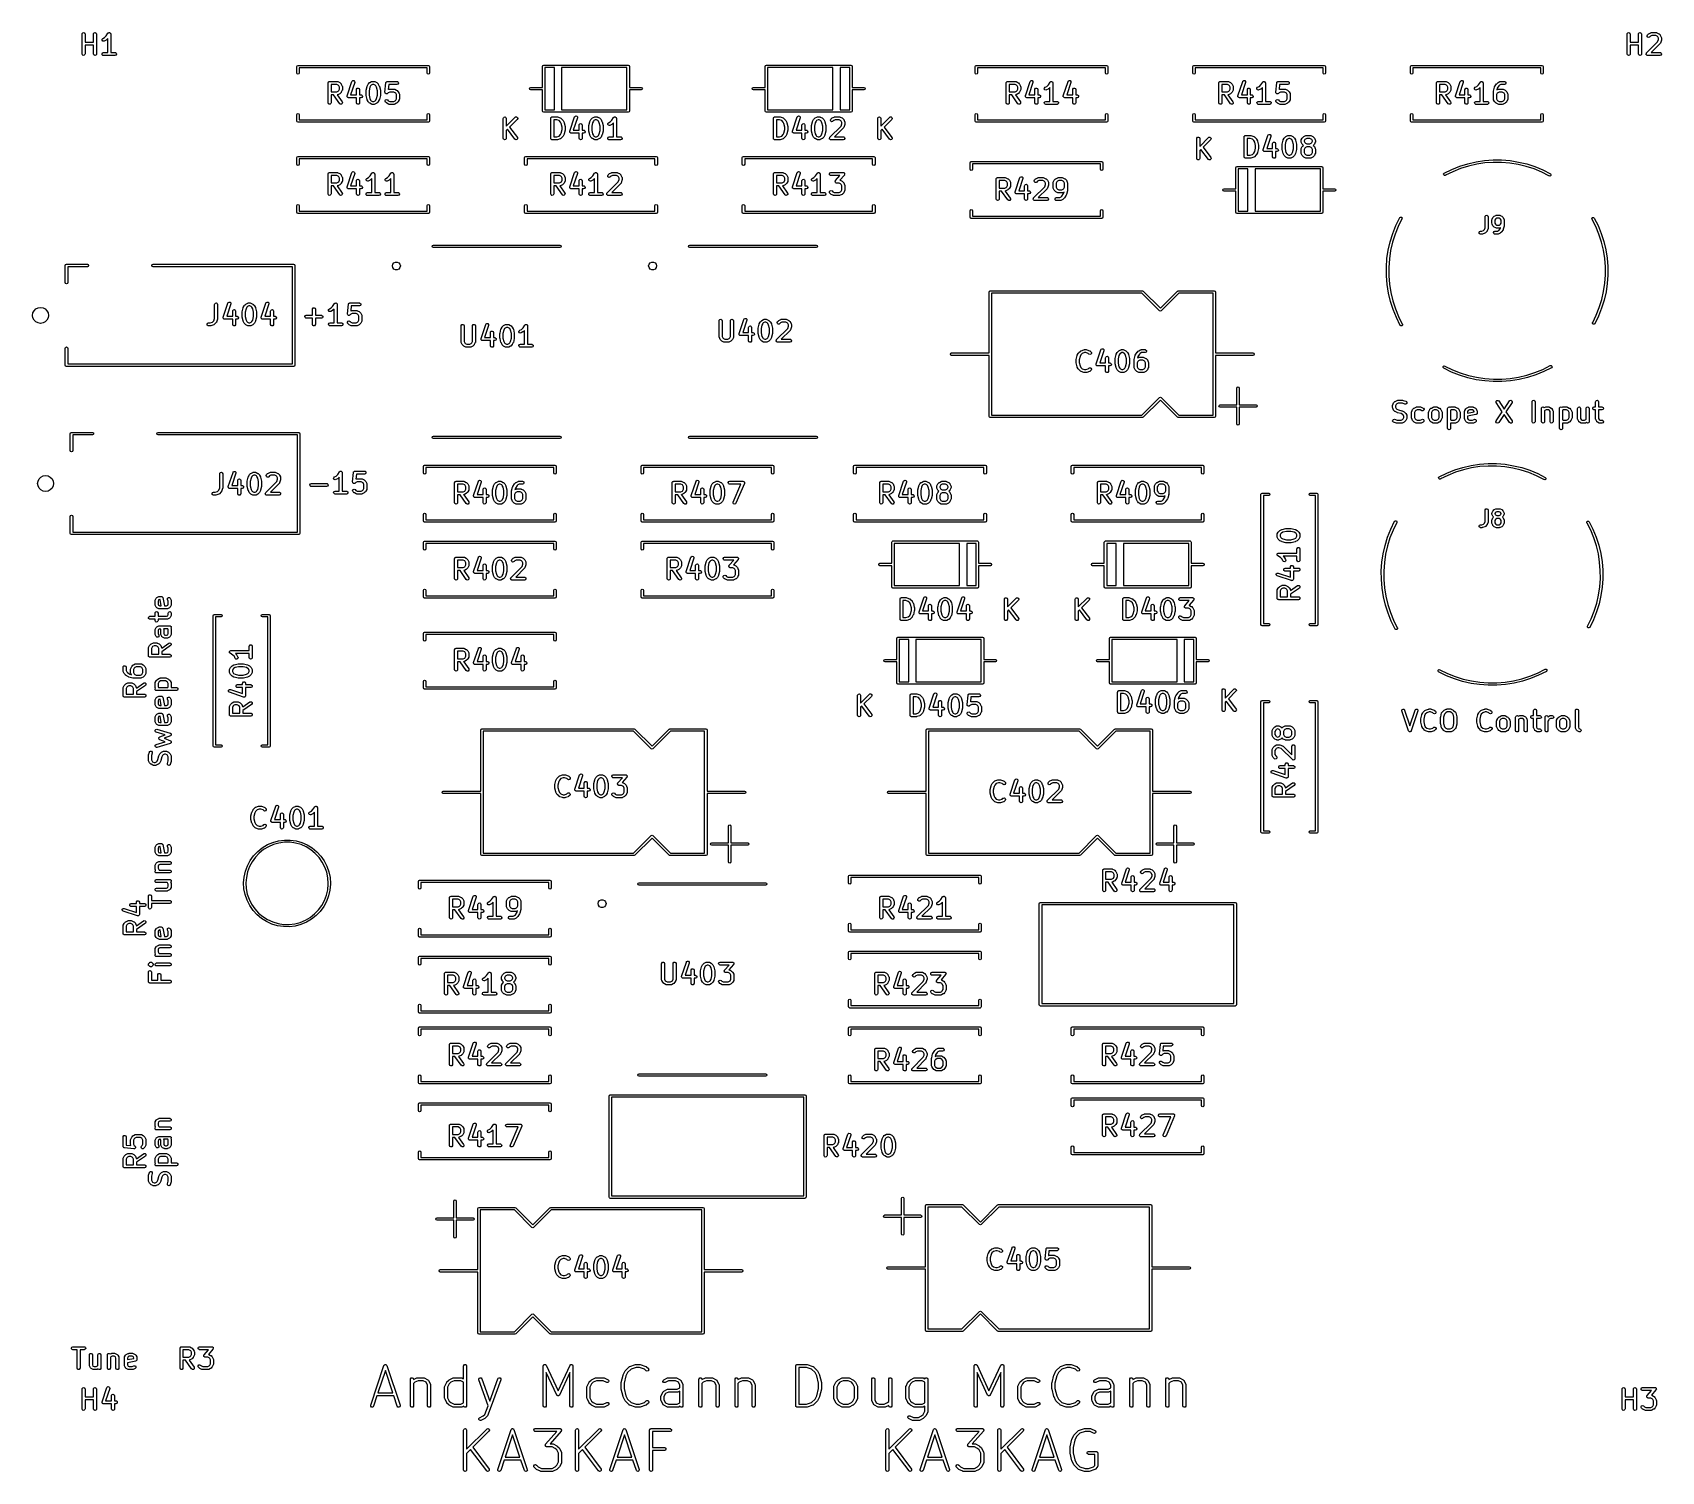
# Model space of a CAD drawing. Extents: x 51.5 to 133.2, y -98.1 to -25.9.
import ezdxf

# ---------------------------------------------------------------- set-up
doc = ezdxf.new("R2010")
doc.units = 0
doc.layers.add('BLACK', color=7, linetype='CONTINUOUS')

msp = doc.modelspace()

# ---------------------------------------------------------------- linework, layer by layer
at = {"layer": 'BLACK', "linetype": 'CONTINUOUS'}
for p, q in [((53.9631, -25.9564), (53.9676, -25.9307)), ((53.9631, -26.9564), (53.9631, -25.9564)), ((53.9676, -25.9307), (54.0006, -25.8914)), ((54.0006, -25.8914), (54.0511, -25.8825)), ((54.0511, -25.8825), (54.0955, -25.9082)), ((54.0955, -25.9082), (54.1131, -25.9564)), ((54.1131, -25.9564), (54.1131, -26.3576)), ((54.5345, -25.9564), (54.539, -25.9307)), ((54.5345, -26.3576), (54.5345, -25.9564)), ((54.539, -25.9307), (54.572, -25.8914)), ((54.572, -25.8914), (54.6225, -25.8825)), ((54.6225, -25.8825), (54.667, -25.9082)), ((54.667, -25.9082), (54.6845, -25.9564)), ((54.6845, -25.9564), (54.6845, -26.9564)), ((55.0046, -26.175), (55.0889, -26.1328)), ((55.0889, -26.1328), (55.1703, -26.0515)), ((55.1703, -26.0515), (55.2614, -25.9148)), ((55.2614, -25.9148), (55.2794, -25.8959)), ((55.2794, -25.8959), (55.2835, -25.8947)), ((55.2835, -25.8947), (55.2863, -25.8914)), ((55.2863, -25.8914), (55.3077, -25.8876)), ((55.3077, -25.8876), (55.3286, -25.8815)), ((55.3286, -25.8815), (55.3326, -25.8833)), ((55.3326, -25.8833), (55.3368, -25.8825)), ((55.3368, -25.8825), (55.3557, -25.8934)), ((55.3557, -25.8934), (55.3756, -25.9021)), ((55.3756, -25.9021), (55.3775, -25.906)), ((55.3775, -25.906), (55.3813, -25.9082)), ((55.3813, -25.9082), (55.3887, -25.9286)), ((55.3887, -25.9286), (55.3984, -25.9481)), ((55.3984, -25.9481), (55.3973, -25.9523)), ((55.3973, -25.9523), (55.3988, -25.9564)), ((55.3988, -25.9564), (55.3988, -26.8814)), ((131.497, -25.9564), (131.502, -25.9307)), ((131.497, -26.9564), (131.497, -25.9564)), ((131.502, -25.9307), (131.535, -25.8914)), ((131.535, -25.8914), (131.585, -25.8825)), ((131.585, -25.8825), (131.63, -25.9082)), ((131.63, -25.9082), (131.647, -25.9564)), ((131.647, -25.9564), (131.647, -26.3576)), ((132.069, -25.9564), (132.073, -25.9307)), ((132.069, -26.3576), (132.069, -25.9564)), ((132.073, -25.9307), (132.106, -25.8914)), ((132.106, -25.8914), (132.157, -25.8825)), ((132.157, -25.8825), (132.201, -25.9082)), ((132.201, -25.9082), (132.219, -25.9564)), ((132.219, -25.9564), (132.219, -26.9564)), ((132.497, -26.0451), (132.519, -25.9986)), ((132.511, -26.0946), (132.497, -26.0451)), ((132.553, -26.1241), (132.511, -26.0946)), ((132.519, -25.9986), (132.567, -25.951)), ((132.604, -26.1196), (132.553, -26.1241)), ((132.567, -25.951), (132.585, -25.9381)), ((132.585, -25.9381), (132.586, -25.9369)), ((132.586, -25.9369), (132.681, -25.8893)), ((132.625, -26.1047), (132.604, -26.1196)), ((132.664, -26.0656), (132.625, -26.1047)), ((132.733, -26.0314), (132.664, -26.0656)), ((132.681, -25.8893), (132.706, -25.8819)), ((132.706, -25.8819), (132.711, -25.8829)), ((132.711, -25.8829), (132.715, -25.8814)), ((132.715, -25.8814), (132.953, -25.8814)), ((132.935, -26.0314), (132.733, -26.0314)), ((133.004, -26.0656), (132.935, -26.0314)), ((132.953, -25.8814), (132.979, -25.8859)), ((132.979, -25.8859), (132.982, -25.8888)), ((132.982, -25.8888), (132.987, -25.8893)), ((132.987, -25.8893), (133.082, -25.9369)), ((133.034, -26.096), (133.004, -26.0656)), ((133.069, -26.1646), (133.034, -26.096)), ((133.082, -25.9369), (133.1, -25.9503)), ((133.1, -25.9503), (133.101, -25.951)), ((133.101, -25.951), (133.149, -25.9986)), ((133.149, -25.9986), (133.162, -26.017)), ((133.162, -26.017), (133.163, -26.0181)), ((133.163, -26.0181), (133.211, -26.1133)), ((133.211, -26.1133), (133.218, -26.1383)), ((133.218, -26.1383), (133.217, -26.1426)), ((133.217, -26.1426), (133.219, -26.1469)), ((133.219, -26.1469), (133.219, -26.2421)), ((53.9806, -27.0046), (53.9631, -26.9564)), ((54.1131, -26.9564), (54.1086, -26.982)), ((54.1131, -26.3576), (54.5345, -26.3576)), ((54.5345, -26.5076), (54.1131, -26.5076)), ((54.1131, -26.5076), (54.1131, -26.9564)), ((54.5345, -26.9564), (54.5345, -26.5076)), ((54.5521, -27.0046), (54.5345, -26.9564)), ((54.6845, -26.9564), (54.68, -26.982)), ((54.9642, -26.9434), (54.9899, -26.8989)), ((54.9731, -26.9939), (54.9642, -26.9434)), ((54.9662, -26.2635), (54.9693, -26.2123)), ((54.9968, -26.3047), (54.9662, -26.2635)), ((54.9693, -26.2123), (55.0046, -26.175)), ((54.9899, -26.8989), (55.0381, -26.8814)), ((55.0467, -26.3166), (54.9968, -26.3047)), ((55.0381, -26.8814), (55.2488, -26.8814)), ((55.0716, -26.3092), (55.0467, -26.3166)), ((55.1669, -26.2616), (55.0716, -26.3092)), ((55.168, -26.2604), (55.1669, -26.2616)), ((55.1864, -26.2475), (55.168, -26.2604)), ((55.2488, -26.1851), (55.1864, -26.2475)), ((55.2488, -26.8814), (55.2488, -26.1851)), ((55.3988, -26.8814), (55.6095, -26.8814)), ((55.6095, -26.8814), (55.6352, -26.8859)), ((55.6352, -26.8859), (55.6745, -26.9189)), ((55.6834, -26.9694), (55.6577, -27.0138)), ((55.6745, -26.9189), (55.6834, -26.9694)), ((131.515, -27.0046), (131.497, -26.9564)), ((131.647, -26.9564), (131.643, -26.982)), ((131.647, -26.3576), (132.069, -26.3576)), ((132.069, -26.5076), (131.647, -26.5076)), ((131.647, -26.5076), (131.647, -26.9564)), ((132.069, -26.9564), (132.069, -26.5076)), ((132.086, -27.0046), (132.069, -26.9564)), ((132.219, -26.9564), (132.214, -26.982)), ((132.45, -26.9498), (132.451, -26.9467)), ((132.456, -26.9716), (132.45, -26.9498)), ((132.451, -26.9434), (132.462, -26.9238)), ((132.451, -26.9467), (132.451, -26.9434)), ((132.46, -26.9939), (132.456, -26.9716)), ((132.462, -26.9238), (132.471, -26.9033)), ((132.471, -26.9033), (133.03, -26.3444)), ((133.149, -26.438), (132.706, -26.8814)), ((132.706, -26.8814), (133.144, -26.8814)), ((133.03, -26.3444), (133.069, -26.2299)), ((133.069, -26.2299), (133.069, -26.1646)), ((133.144, -26.8814), (133.169, -26.8859)), ((133.151, -26.4339), (133.149, -26.438)), ((133.155, -26.4316), (133.151, -26.4339)), ((133.167, -26.4087), (133.155, -26.4316)), ((133.215, -26.2658), (133.167, -26.4087)), ((133.169, -26.8859), (133.208, -26.9189)), ((133.217, -26.9694), (133.192, -27.0138)), ((133.208, -26.9189), (133.217, -26.9694)), ((133.219, -26.2421), (133.215, -26.2642)), ((133.215, -26.2642), (133.215, -26.2658)), ((54.0251, -27.0302), (53.9806, -27.0046)), ((54.0756, -27.0213), (54.0251, -27.0302)), ((54.1086, -26.982), (54.0756, -27.0213)), ((54.5965, -27.0302), (54.5521, -27.0046)), ((54.647, -27.0213), (54.5965, -27.0302)), ((54.68, -26.982), (54.647, -27.0213)), ((55.0124, -27.0269), (54.9731, -26.9939)), ((55.0381, -27.0314), (55.0124, -27.0269)), ((55.6095, -27.0314), (55.0381, -27.0314)), ((55.6577, -27.0138), (55.6095, -27.0314)), ((64.742, -27.586), (64.7596, -27.5436)), ((64.742, -27.916), (64.742, -27.586)), ((64.7596, -27.5436), (64.802, -27.526)), ((64.802, -27.526), (71.342, -27.526)), ((71.282, -27.646), (64.862, -27.646)), ((64.862, -27.646), (64.862, -27.916)), ((71.282, -27.916), (71.282, -27.646)), ((71.342, -27.526), (71.3844, -27.5436)), ((71.3844, -27.5436), (71.402, -27.586)), ((71.402, -27.586), (71.402, -27.916)), ((77.068, -27.582), (77.0856, -27.5396)), ((77.068, -28.642), (77.068, -27.582)), ((77.0856, -27.5396), (77.128, -27.522)), ((77.128, -27.522), (81.368, -27.522)), ((77.188, -27.642), (77.188, -29.762)), ((77.668, -27.642), (77.188, -27.642)), ((77.668, -29.762), (77.668, -27.642)), ((78.028, -27.642), (78.028, -29.762)), ((81.308, -27.642), (78.028, -27.642)), ((81.308, -29.762), (81.308, -27.642)), ((81.368, -27.522), (81.4104, -27.5396)), ((81.4104, -27.5396), (81.428, -27.582)), ((81.428, -27.582), (81.428, -28.642)), ((88.244, -27.582), (88.2616, -27.5396)), ((88.244, -28.642), (88.244, -27.582)), ((88.2616, -27.5396), (88.304, -27.522)), ((88.304, -27.522), (92.544, -27.522)), ((88.364, -27.642), (88.364, -29.762)), ((91.644, -27.642), (88.364, -27.642)), ((91.644, -29.762), (91.644, -27.642)), ((92.004, -27.642), (92.004, -29.762)), ((92.484, -27.642), (92.004, -27.642)), ((92.484, -29.762), (92.484, -27.642)), ((92.544, -27.522), (92.5864, -27.5396)), ((92.5864, -27.5396), (92.604, -27.582)), ((92.604, -27.582), (92.604, -28.642)), ((98.778, -27.586), (98.7956, -27.5436)), ((98.778, -27.916), (98.778, -27.586)), ((98.7956, -27.5436), (98.838, -27.526)), ((98.838, -27.526), (105.378, -27.526)), ((105.318, -27.646), (98.898, -27.646)), ((98.898, -27.646), (98.898, -27.916)), ((105.318, -27.916), (105.318, -27.646)), ((105.378, -27.526), (105.42, -27.5436)), ((105.42, -27.5436), (105.438, -27.586)), ((105.438, -27.586), (105.438, -27.916)), ((109.7, -27.586), (109.718, -27.5436)), ((109.7, -27.916), (109.7, -27.586)), ((109.718, -27.5436), (109.76, -27.526)), ((109.76, -27.526), (116.3, -27.526)), ((116.24, -27.646), (109.82, -27.646)), ((109.82, -27.646), (109.82, -27.916)), ((116.24, -27.916), (116.24, -27.646)), ((116.3, -27.526), (116.342, -27.5436)), ((116.342, -27.5436), (116.36, -27.586)), ((116.36, -27.586), (116.36, -27.916)), ((120.622, -27.586), (120.64, -27.5436)), ((120.622, -27.916), (120.622, -27.586)), ((120.64, -27.5436), (120.682, -27.526)), ((120.682, -27.526), (127.222, -27.526)), ((127.162, -27.646), (120.742, -27.646)), ((120.742, -27.646), (120.742, -27.916)), ((127.162, -27.916), (127.162, -27.646)), ((127.222, -27.526), (127.264, -27.5436)), ((127.264, -27.5436), (127.282, -27.586)), ((127.282, -27.586), (127.282, -27.916)), ((131.559, -27.0302), (131.515, -27.0046)), ((131.61, -27.0213), (131.559, -27.0302)), ((131.643, -26.982), (131.61, -27.0213)), ((132.13, -27.0302), (132.086, -27.0046)), ((132.181, -27.0213), (132.13, -27.0302)), ((132.214, -26.982), (132.181, -27.0213)), ((132.462, -26.9961), (132.46, -26.9939)), ((132.463, -26.9994), (132.462, -26.9961)), ((132.482, -27.0123), (132.463, -26.9994)), ((132.499, -27.0269), (132.482, -27.0123)), ((132.503, -27.0277), (132.499, -27.0269)), ((132.505, -27.0288), (132.503, -27.0277)), ((132.508, -27.0285), (132.505, -27.0288)), ((132.524, -27.0314), (132.508, -27.0285)), ((133.144, -27.0314), (132.524, -27.0314)), ((133.192, -27.0138), (133.144, -27.0314)), ((64.7596, -27.9584), (64.742, -27.916)), ((64.802, -27.976), (64.7596, -27.9584)), ((64.8444, -27.9584), (64.802, -27.976)), ((64.862, -27.916), (64.8444, -27.9584)), ((66.3065, -28.4084), (66.3082, -28.3986)), ((66.3065, -29.4084), (66.3065, -28.4084)), ((66.3077, -28.3954), (66.3093, -28.3925)), ((66.3082, -28.3986), (66.3077, -28.3954)), ((66.3093, -28.3925), (66.311, -28.3827)), ((66.311, -28.3827), (66.3236, -28.3678)), ((66.3236, -28.3678), (66.3333, -28.3509)), ((66.3333, -28.3509), (66.3397, -28.3486)), ((66.3397, -28.3486), (66.344, -28.3434)), ((66.344, -28.3434), (66.3632, -28.34)), ((66.3632, -28.34), (66.3815, -28.3334)), ((66.3815, -28.3334), (66.7625, -28.3334)), ((66.4565, -28.4834), (66.4565, -28.8572)), ((66.7448, -28.4834), (66.4565, -28.4834)), ((66.8133, -28.5176), (66.7448, -28.4834)), ((66.7625, -28.3334), (66.7881, -28.3379)), ((66.7881, -28.3379), (66.7916, -28.3408)), ((66.7916, -28.3408), (66.796, -28.3413)), ((66.796, -28.3413), (66.8913, -28.3889)), ((66.8437, -28.548), (66.8133, -28.5176)), ((66.878, -28.6166), (66.8437, -28.548)), ((66.8913, -28.3889), (66.9093, -28.4023)), ((66.9093, -28.4023), (66.9107, -28.403)), ((66.9107, -28.403), (66.9584, -28.4506)), ((66.9584, -28.4506), (66.9712, -28.469)), ((66.9712, -28.469), (66.9724, -28.4701)), ((66.9724, -28.4701), (67.02, -28.5653)), ((67.02, -28.5653), (67.0275, -28.5903)), ((67.0275, -28.5903), (67.0264, -28.5946)), ((67.0264, -28.5946), (67.028, -28.5989)), ((67.028, -28.5989), (67.028, -28.7417)), ((67.2628, -29.0513), (67.5008, -28.337)), ((67.6432, -28.3845), (67.438, -29)), ((67.5008, -28.337), (67.5133, -28.3141)), ((67.5133, -28.3141), (67.557, -28.2873)), ((67.557, -28.2873), (67.6077, -28.2948)), ((67.6077, -28.2948), (67.6418, -28.3332)), ((67.6418, -28.3332), (67.6432, -28.3845)), ((68.2135, -28.7711), (68.2611, -28.5807)), ((68.2611, -28.5807), (68.2664, -28.5688)), ((68.2664, -28.5688), (68.2668, -28.5653)), ((68.2668, -28.5653), (68.3144, -28.4701)), ((68.3144, -28.4701), (68.3278, -28.4521)), ((68.3278, -28.4521), (68.3285, -28.4506)), ((68.3285, -28.4506), (68.3761, -28.403)), ((68.3761, -28.403), (68.3945, -28.3901)), ((68.3945, -28.3901), (68.3956, -28.3889)), ((68.3956, -28.3889), (68.4908, -28.3413)), ((68.4432, -28.548), (68.4047, -28.625)), ((68.4736, -28.5176), (68.4432, -28.548)), ((68.5421, -28.4834), (68.4736, -28.5176)), ((68.4908, -28.3413), (68.5158, -28.3339)), ((68.5158, -28.3339), (68.5202, -28.3349)), ((68.5202, -28.3349), (68.5244, -28.3334)), ((68.5244, -28.3334), (68.6196, -28.3334)), ((68.6019, -28.4834), (68.5421, -28.4834)), ((68.6704, -28.5176), (68.6019, -28.4834)), ((68.6196, -28.3334), (68.6453, -28.3379)), ((68.6453, -28.3379), (68.6487, -28.3408)), ((68.6487, -28.3408), (68.6532, -28.3413)), ((68.6532, -28.3413), (68.7484, -28.3889)), ((68.7008, -28.548), (68.6704, -28.5176)), ((68.7393, -28.625), (68.7008, -28.548)), ((68.7484, -28.3889), (68.7664, -28.4023)), ((68.7664, -28.4023), (68.7679, -28.403)), ((68.7679, -28.403), (68.8155, -28.4506)), ((68.8155, -28.4506), (68.8284, -28.469)), ((68.8284, -28.469), (68.8296, -28.4701)), ((68.8296, -28.4701), (68.8772, -28.5653)), ((68.8772, -28.5653), (68.8809, -28.5777)), ((68.8809, -28.5777), (68.8829, -28.5807)), ((68.8829, -28.5807), (68.9305, -28.7711)), ((69.164, -28.8771), (69.2117, -28.4009)), ((69.2117, -28.4009), (69.2127, -28.3971)), ((69.2124, -28.3954), (69.214, -28.3927)), ((69.2127, -28.3971), (69.2124, -28.3954)), ((69.214, -28.3927), (69.2187, -28.3758)), ((69.2187, -28.3758), (69.2301, -28.3647)), ((69.2301, -28.3647), (69.2381, -28.3509)), ((69.2381, -28.3509), (69.2479, -28.3473)), ((69.2479, -28.3473), (69.2554, -28.34)), ((69.2554, -28.34), (69.2713, -28.3388)), ((69.2713, -28.3388), (69.2863, -28.3334)), ((69.2863, -28.3334), (69.7625, -28.3334)), ((69.3542, -28.4834), (69.3293, -28.7316)), ((69.7625, -28.4834), (69.3542, -28.4834)), ((69.7625, -28.3334), (69.7881, -28.3379)), ((69.8107, -28.4658), (69.7625, -28.4834)), ((69.7881, -28.3379), (69.8274, -28.3709)), ((69.8363, -28.4214), (69.8107, -28.4658)), ((69.8274, -28.3709), (69.8363, -28.4214)), ((71.2996, -27.9584), (71.282, -27.916)), ((71.342, -27.976), (71.2996, -27.9584)), ((71.3844, -27.9584), (71.342, -27.976)), ((71.402, -27.916), (71.3844, -27.9584)), ((98.7956, -27.9584), (98.778, -27.916)), ((98.838, -27.976), (98.7956, -27.9584)), ((98.8804, -27.9584), (98.838, -27.976)), ((98.898, -27.916), (98.8804, -27.9584)), ((100.343, -28.4084), (100.344, -28.3986)), ((100.343, -29.4084), (100.343, -28.4084)), ((100.344, -28.3954), (100.345, -28.3925)), ((100.344, -28.3986), (100.344, -28.3954)), ((100.345, -28.3925), (100.347, -28.3827)), ((100.347, -28.3827), (100.36, -28.3678)), ((100.36, -28.3678), (100.369, -28.3509)), ((100.369, -28.3509), (100.376, -28.3486)), ((100.376, -28.3486), (100.38, -28.3434)), ((100.38, -28.3434), (100.399, -28.34)), ((100.399, -28.34), (100.418, -28.3334)), ((100.418, -28.3334), (100.798, -28.3334)), ((100.493, -28.4834), (100.493, -28.8572)), ((100.781, -28.4834), (100.493, -28.4834)), ((100.849, -28.5176), (100.781, -28.4834)), ((100.798, -28.3334), (100.824, -28.3379)), ((100.824, -28.3379), (100.828, -28.3408)), ((100.828, -28.3408), (100.832, -28.3413)), ((100.832, -28.3413), (100.927, -28.3889)), ((100.88, -28.548), (100.849, -28.5176)), ((100.914, -28.6166), (100.88, -28.548)), ((100.927, -28.3889), (100.945, -28.4023)), ((100.945, -28.4023), (100.947, -28.403)), ((100.947, -28.403), (100.994, -28.4506)), ((100.994, -28.4506), (101.007, -28.469)), ((101.007, -28.469), (101.008, -28.4701)), ((101.008, -28.4701), (101.056, -28.5653)), ((101.056, -28.5653), (101.063, -28.5903)), ((101.063, -28.5903), (101.062, -28.5946)), ((101.062, -28.5946), (101.064, -28.5989)), ((101.064, -28.5989), (101.064, -28.7417)), ((101.299, -29.0513), (101.537, -28.337)), ((101.679, -28.3845), (101.474, -29)), ((101.537, -28.337), (101.549, -28.3141)), ((101.549, -28.3141), (101.593, -28.2873)), ((101.593, -28.2873), (101.644, -28.2948)), ((101.644, -28.2948), (101.678, -28.3332)), ((101.678, -28.3332), (101.679, -28.3845)), ((102.289, -28.627), (102.373, -28.5848)), ((102.373, -28.5848), (102.454, -28.5035)), ((102.454, -28.5035), (102.546, -28.3668)), ((102.546, -28.3668), (102.564, -28.3479)), ((102.564, -28.3479), (102.568, -28.3467)), ((102.568, -28.3467), (102.57, -28.3434)), ((102.57, -28.3434), (102.592, -28.3396)), ((102.592, -28.3396), (102.613, -28.3335)), ((102.613, -28.3335), (102.617, -28.3353)), ((102.617, -28.3353), (102.621, -28.3345)), ((102.621, -28.3345), (102.64, -28.3454)), ((102.64, -28.3454), (102.66, -28.3541)), ((102.66, -28.3541), (102.662, -28.358)), ((102.662, -28.358), (102.665, -28.3602)), ((102.665, -28.3602), (102.673, -28.3806)), ((102.673, -28.3806), (102.683, -28.4001)), ((102.683, -28.4001), (102.682, -28.4043)), ((102.682, -28.4043), (102.683, -28.4084)), ((102.683, -28.4084), (102.683, -29.3334)), ((103.204, -29.0513), (103.442, -28.337)), ((103.584, -28.3845), (103.379, -29)), ((103.442, -28.337), (103.454, -28.3141)), ((103.454, -28.3141), (103.498, -28.2873)), ((103.498, -28.2873), (103.548, -28.2948)), ((103.548, -28.2948), (103.583, -28.3332)), ((103.583, -28.3332), (103.584, -28.3845)), ((105.336, -27.9584), (105.318, -27.916)), ((105.378, -27.976), (105.336, -27.9584)), ((105.42, -27.9584), (105.378, -27.976)), ((105.438, -27.916), (105.42, -27.9584)), ((109.718, -27.9584), (109.7, -27.916)), ((109.76, -27.976), (109.718, -27.9584)), ((109.802, -27.9584), (109.76, -27.976)), ((109.82, -27.916), (109.802, -27.9584)), ((111.011, -28.4084), (111.012, -28.3986)), ((111.011, -29.4084), (111.011, -28.4084)), ((111.012, -28.3954), (111.013, -28.3925)), ((111.012, -28.3986), (111.012, -28.3954)), ((111.013, -28.3925), (111.015, -28.3827)), ((111.015, -28.3827), (111.028, -28.3678)), ((111.028, -28.3678), (111.037, -28.3509)), ((111.037, -28.3509), (111.044, -28.3486)), ((111.044, -28.3486), (111.048, -28.3434)), ((111.048, -28.3434), (111.067, -28.34)), ((111.067, -28.34), (111.086, -28.3334)), ((111.086, -28.3334), (111.466, -28.3334)), ((111.161, -28.4834), (111.161, -28.8572)), ((111.449, -28.4834), (111.161, -28.4834)), ((111.517, -28.5176), (111.449, -28.4834)), ((111.466, -28.3334), (111.492, -28.3379)), ((111.492, -28.3379), (111.496, -28.3408)), ((111.496, -28.3408), (111.5, -28.3413)), ((111.5, -28.3413), (111.595, -28.3889)), ((111.548, -28.548), (111.517, -28.5176)), ((111.582, -28.6166), (111.548, -28.548)), ((111.595, -28.3889), (111.613, -28.4023)), ((111.613, -28.4023), (111.615, -28.403)), ((111.615, -28.403), (111.662, -28.4506)), ((111.662, -28.4506), (111.675, -28.469)), ((111.675, -28.469), (111.676, -28.4701)), ((111.676, -28.4701), (111.724, -28.5653)), ((111.724, -28.5653), (111.731, -28.5903)), ((111.731, -28.5903), (111.73, -28.5946)), ((111.73, -28.5946), (111.732, -28.5989)), ((111.732, -28.5989), (111.732, -28.7417)), ((111.967, -29.0513), (112.205, -28.337)), ((112.347, -28.3845), (112.142, -29)), ((112.205, -28.337), (112.217, -28.3141)), ((112.217, -28.3141), (112.261, -28.2873)), ((112.261, -28.2873), (112.312, -28.2948)), ((112.312, -28.2948), (112.346, -28.3332)), ((112.346, -28.3332), (112.347, -28.3845)), ((112.957, -28.627), (113.041, -28.5848)), ((113.041, -28.5848), (113.122, -28.5035)), ((113.122, -28.5035), (113.214, -28.3668)), ((113.214, -28.3668), (113.232, -28.3479)), ((113.232, -28.3479), (113.236, -28.3467)), ((113.236, -28.3467), (113.239, -28.3434)), ((113.239, -28.3434), (113.26, -28.3396)), ((113.26, -28.3396), (113.281, -28.3335)), ((113.281, -28.3335), (113.285, -28.3353)), ((113.285, -28.3353), (113.289, -28.3345)), ((113.289, -28.3345), (113.308, -28.3454)), ((113.308, -28.3454), (113.328, -28.3541)), ((113.328, -28.3541), (113.33, -28.358)), ((113.33, -28.358), (113.333, -28.3602)), ((113.333, -28.3602), (113.341, -28.3806)), ((113.341, -28.3806), (113.351, -28.4001)), ((113.351, -28.4001), (113.35, -28.4043)), ((113.35, -28.4043), (113.351, -28.4084)), ((113.351, -28.4084), (113.351, -29.3334)), ((113.868, -28.8771), (113.916, -28.4009)), ((113.916, -28.3954), (113.918, -28.3927)), ((113.917, -28.3971), (113.916, -28.3954)), ((113.916, -28.4009), (113.917, -28.3971)), ((113.918, -28.3927), (113.923, -28.3758)), ((113.923, -28.3758), (113.934, -28.3647)), ((113.934, -28.3647), (113.942, -28.3509)), ((113.942, -28.3509), (113.952, -28.3473)), ((113.952, -28.3473), (113.959, -28.34)), ((113.959, -28.34), (113.975, -28.3388)), ((113.975, -28.3388), (113.99, -28.3334)), ((113.99, -28.3334), (114.466, -28.3334)), ((114.058, -28.4834), (114.033, -28.7316)), ((114.466, -28.4834), (114.058, -28.4834)), ((114.466, -28.3334), (114.492, -28.3379)), ((114.515, -28.4658), (114.466, -28.4834)), ((114.492, -28.3379), (114.531, -28.3709)), ((114.54, -28.4214), (114.515, -28.4658)), ((114.531, -28.3709), (114.54, -28.4214)), ((116.258, -27.9584), (116.24, -27.916)), ((116.3, -27.976), (116.258, -27.9584)), ((116.342, -27.9584), (116.3, -27.976)), ((116.36, -27.916), (116.342, -27.9584)), ((120.64, -27.9584), (120.622, -27.916)), ((120.682, -27.976), (120.64, -27.9584)), ((120.724, -27.9584), (120.682, -27.976)), ((120.742, -27.916), (120.724, -27.9584)), ((121.933, -28.4084), (121.934, -28.3986)), ((121.933, -29.4084), (121.933, -28.4084)), ((121.934, -28.3954), (121.935, -28.3925)), ((121.934, -28.3986), (121.934, -28.3954)), ((121.935, -28.3925), (121.937, -28.3827)), ((121.937, -28.3827), (121.95, -28.3678)), ((121.95, -28.3678), (121.959, -28.3509)), ((121.959, -28.3509), (121.966, -28.3486)), ((121.966, -28.3486), (121.97, -28.3434)), ((121.97, -28.3434), (121.989, -28.34)), ((121.989, -28.34), (122.008, -28.3334)), ((122.008, -28.3334), (122.388, -28.3334)), ((122.083, -28.4834), (122.083, -28.8572)), ((122.371, -28.4834), (122.083, -28.4834)), ((122.439, -28.5176), (122.371, -28.4834)), ((122.388, -28.3334), (122.414, -28.3379)), ((122.414, -28.3379), (122.418, -28.3408)), ((122.418, -28.3408), (122.422, -28.3413)), ((122.422, -28.3413), (122.517, -28.3889)), ((122.47, -28.548), (122.439, -28.5176)), ((122.504, -28.6166), (122.47, -28.548)), ((122.517, -28.3889), (122.535, -28.4023)), ((122.535, -28.4023), (122.537, -28.403)), ((122.537, -28.403), (122.584, -28.4506)), ((122.584, -28.4506), (122.597, -28.469)), ((122.597, -28.469), (122.598, -28.4701)), ((122.598, -28.4701), (122.646, -28.5653)), ((122.646, -28.5653), (122.653, -28.5903)), ((122.653, -28.5903), (122.652, -28.5946)), ((122.652, -28.5946), (122.654, -28.5989)), ((122.654, -28.5989), (122.654, -28.7417)), ((122.889, -29.0513), (123.127, -28.337)), ((123.269, -28.3845), (123.064, -29)), ((123.127, -28.337), (123.139, -28.3141)), ((123.139, -28.3141), (123.183, -28.2873)), ((123.183, -28.2873), (123.234, -28.2948)), ((123.234, -28.2948), (123.268, -28.3332)), ((123.268, -28.3332), (123.269, -28.3845)), ((123.879, -28.627), (123.963, -28.5848)), ((123.963, -28.5848), (124.044, -28.5035)), ((124.044, -28.5035), (124.136, -28.3668)), ((124.136, -28.3668), (124.154, -28.3479)), ((124.154, -28.3479), (124.158, -28.3467)), ((124.158, -28.3467), (124.16, -28.3434)), ((124.16, -28.3434), (124.182, -28.3396)), ((124.182, -28.3396), (124.203, -28.3335)), ((124.203, -28.3335), (124.207, -28.3353)), ((124.207, -28.3353), (124.211, -28.3345)), ((124.211, -28.3345), (124.23, -28.3454)), ((124.23, -28.3454), (124.25, -28.3541)), ((124.25, -28.3541), (124.252, -28.358)), ((124.252, -28.358), (124.255, -28.3602)), ((124.255, -28.3602), (124.263, -28.3806)), ((124.263, -28.3806), (124.273, -28.4001)), ((124.273, -28.4001), (124.272, -28.4043)), ((124.272, -28.4043), (124.273, -28.4084)), ((124.273, -28.4084), (124.273, -29.3334)), ((124.84, -28.6283), (124.85, -28.6053)), ((124.85, -28.6049), (124.945, -28.462)), ((124.85, -28.6053), (124.85, -28.6049)), ((124.945, -28.462), (124.953, -28.4538)), ((124.953, -28.4538), (124.954, -28.4506)), ((124.954, -28.4506), (125.002, -28.403)), ((125.066, -28.5514), (124.982, -28.6773)), ((125.002, -28.403), (125.02, -28.3901)), ((125.02, -28.3901), (125.022, -28.3889)), ((125.022, -28.3889), (125.117, -28.3413)), ((125.1, -28.5176), (125.066, -28.5514)), ((125.168, -28.4834), (125.1, -28.5176)), ((125.117, -28.3413), (125.142, -28.3339)), ((125.142, -28.3339), (125.146, -28.3349)), ((125.146, -28.3349), (125.15, -28.3334)), ((125.15, -28.3334), (125.341, -28.3334)), ((125.341, -28.4834), (125.168, -28.4834)), ((125.341, -28.3334), (125.367, -28.3379)), ((125.389, -28.4658), (125.341, -28.4834)), ((125.367, -28.3379), (125.406, -28.3709)), ((125.415, -28.4214), (125.389, -28.4658)), ((125.406, -28.3709), (125.415, -28.4214)), ((127.18, -27.9584), (127.162, -27.916)), ((127.222, -27.976), (127.18, -27.9584)), ((127.264, -27.9584), (127.222, -27.976)), ((127.282, -27.916), (127.264, -27.9584)), ((66.3241, -29.4566), (66.3065, -29.4084)), ((66.4565, -29.4084), (66.452, -29.434)), ((66.4565, -28.8572), (66.7448, -28.8572)), ((66.5806, -29.0072), (66.4565, -29.0072)), ((66.4565, -29.0072), (66.4565, -29.4084)), ((66.8915, -29.4514), (66.5806, -29.0072)), ((66.7448, -28.8572), (66.8133, -28.8229)), ((66.7667, -29.0057), (66.7634, -29.0068)), ((66.7634, -29.0068), (67.0144, -29.3654)), ((66.7711, -29.0067), (66.7667, -29.0057)), ((66.796, -28.9993), (66.7711, -29.0067)), ((66.8913, -28.9517), (66.796, -28.9993)), ((66.8133, -28.8229), (66.8437, -28.7925)), ((66.8437, -28.7925), (66.878, -28.724)), ((66.878, -28.724), (66.878, -28.6166)), ((66.8924, -28.9505), (66.8913, -28.9517)), ((66.9107, -28.9376), (66.8924, -28.9505)), ((66.9584, -28.89), (66.9107, -28.9376)), ((66.9591, -28.8885), (66.9584, -28.89)), ((66.9724, -28.8705), (66.9591, -28.8885)), ((67.02, -28.7753), (66.9724, -28.8705)), ((67.0144, -29.3654), (67.0254, -29.389)), ((67.0205, -28.7708), (67.02, -28.7753)), ((67.0234, -28.7674), (67.0205, -28.7708)), ((67.0254, -29.389), (67.0209, -29.4401)), ((67.028, -28.7417), (67.0234, -28.7674)), ((67.26, -29.062), (67.2629, -29.0571)), ((67.2636, -29.0822), (67.26, -29.062)), ((67.2629, -29.0571), (67.2628, -29.0513)), ((67.2642, -29.1026), (67.2636, -29.0822)), ((67.268, -29.1069), (67.2642, -29.1026)), ((67.269, -29.1125), (67.268, -29.1069)), ((67.2846, -29.1257), (67.269, -29.1125)), ((67.2982, -29.141), (67.2846, -29.1257)), ((67.3039, -29.1418), (67.2982, -29.141)), ((67.3083, -29.1455), (67.3039, -29.1418)), ((67.3339, -29.15), (67.3083, -29.1455)), ((67.7351, -29.15), (67.3339, -29.15)), ((67.438, -29), (67.7351, -29)), ((67.7351, -28.7417), (67.7396, -28.7161)), ((67.7351, -29), (67.7351, -28.7417)), ((67.7351, -29.4084), (67.7351, -29.15)), ((67.7526, -29.4566), (67.7351, -29.4084)), ((67.7396, -28.7161), (67.7726, -28.6768)), ((67.7726, -28.6768), (67.8231, -28.6679)), ((67.8231, -28.6679), (67.8675, -28.6935)), ((67.8675, -28.6935), (67.8851, -28.7417)), ((67.8851, -29.4084), (67.8806, -29.434)), ((67.8851, -28.7417), (67.8851, -29)), ((67.8851, -29), (67.953, -29)), ((67.953, -29.15), (67.8851, -29.15)), ((67.8851, -29.15), (67.8851, -29.4084)), ((67.953, -29), (67.9786, -29.0046)), ((68.0012, -29.1325), (67.953, -29.15)), ((67.9786, -29.0046), (68.0179, -29.0375)), ((68.0268, -29.0881), (68.0012, -29.1325)), ((68.0179, -29.0375), (68.0268, -29.0881)), ((68.2113, -28.7893), (68.2139, -28.7746)), ((68.2113, -29.0274), (68.2113, -28.7893)), ((68.2125, -29.0307), (68.2113, -29.0274)), ((68.2135, -29.0456), (68.2125, -29.0307)), ((68.2139, -28.7746), (68.2135, -28.7711)), ((68.2611, -29.2361), (68.2135, -29.0456)), ((68.2631, -29.239), (68.2611, -29.2361)), ((68.2668, -29.2514), (68.2631, -29.239)), ((68.3144, -29.3467), (68.2668, -29.2514)), ((68.3156, -29.3478), (68.3144, -29.3467)), ((68.3285, -29.3662), (68.3156, -29.3478)), ((68.3761, -29.4138), (68.3285, -29.3662)), ((68.4047, -28.625), (68.3613, -28.7986)), ((68.3613, -28.7986), (68.3613, -29.0182)), ((68.3613, -29.0182), (68.4047, -29.1917)), ((68.3776, -29.4145), (68.3761, -29.4138)), ((68.3956, -29.4278), (68.3776, -29.4145)), ((68.4047, -29.1917), (68.4432, -29.2687)), ((68.4432, -29.2687), (68.4736, -29.2991)), ((68.4736, -29.2991), (68.5421, -29.3334)), ((68.5421, -29.3334), (68.6019, -29.3334)), ((68.6019, -29.3334), (68.6704, -29.2991)), ((68.6704, -29.2991), (68.7008, -29.2687)), ((68.7008, -29.2687), (68.7393, -29.1917)), ((68.7827, -28.7986), (68.7393, -28.625)), ((68.7393, -29.1917), (68.7827, -29.0182)), ((68.7679, -29.4138), (68.7495, -29.4267)), ((68.8155, -29.3662), (68.7679, -29.4138)), ((68.7827, -29.0182), (68.7827, -28.7986)), ((68.8162, -29.3647), (68.8155, -29.3662)), ((68.8296, -29.3467), (68.8162, -29.3647)), ((68.8772, -29.2514), (68.8296, -29.3467)), ((68.8776, -29.2479), (68.8772, -29.2514)), ((68.8829, -29.2361), (68.8776, -29.2479)), ((68.9305, -29.0456), (68.8829, -29.2361)), ((68.9327, -29.0274), (68.9301, -29.0422)), ((68.9301, -29.0422), (68.9305, -29.0456)), ((68.9305, -28.7711), (68.9315, -28.7861)), ((68.9315, -28.7861), (68.9327, -28.7893)), ((68.9327, -28.7893), (68.9327, -29.0274)), ((69.1642, -28.8776), (69.164, -28.8771)), ((69.164, -28.878), (69.1642, -28.8776)), ((69.1705, -28.9024), (69.164, -28.878)), ((69.1662, -29.2937), (69.1956, -29.2517)), ((69.1707, -29.3448), (69.1662, -29.2937)), ((69.1767, -28.9268), (69.1705, -28.9024)), ((69.1856, -29.3662), (69.1707, -29.3448)), ((69.1771, -28.9271), (69.1767, -28.9268)), ((69.1772, -28.9276), (69.1771, -28.9271)), ((69.1979, -28.942), (69.1772, -28.9276)), ((69.2333, -29.4138), (69.1856, -29.3662)), ((69.1956, -29.2517), (69.2452, -29.2384)), ((69.2184, -28.9568), (69.1979, -28.942)), ((69.2189, -28.9567), (69.2184, -28.9568)), ((69.2193, -28.957), (69.2189, -28.9567)), ((69.2444, -28.9548), (69.2193, -28.957)), ((69.2347, -29.4145), (69.2333, -29.4138)), ((69.2527, -29.4278), (69.2347, -29.4145)), ((69.2695, -28.9529), (69.2444, -28.9548)), ((69.2452, -29.2384), (69.2917, -29.2601)), ((69.2699, -28.9526), (69.2695, -28.9529)), ((69.2704, -28.9525), (69.2699, -28.9526)), ((69.2917, -28.9376), (69.2704, -28.9525)), ((69.3307, -28.8986), (69.2917, -28.9376)), ((69.2917, -29.2601), (69.3307, -29.2991)), ((69.3293, -28.7316), (69.348, -28.7223)), ((69.3992, -28.8643), (69.3307, -28.8986)), ((69.3307, -29.2991), (69.3992, -29.3334)), ((69.348, -28.7223), (69.3729, -28.7148)), ((69.3729, -28.7148), (69.3773, -28.7159)), ((69.3773, -28.7159), (69.3815, -28.7143)), ((69.3815, -28.7143), (69.6196, -28.7143)), ((69.6019, -28.8643), (69.3992, -28.8643)), ((69.3992, -29.3334), (69.6019, -29.3334)), ((69.6704, -28.8986), (69.6019, -28.8643)), ((69.6019, -29.3334), (69.6704, -29.2991)), ((69.6196, -28.7143), (69.6453, -28.7189)), ((69.6453, -28.7189), (69.6487, -28.7217)), ((69.6487, -28.7217), (69.6532, -28.7223)), ((69.6532, -28.7223), (69.7484, -28.7699)), ((69.7008, -28.929), (69.6704, -28.8986)), ((69.6704, -29.2991), (69.7008, -29.2687)), ((69.7351, -28.9975), (69.7008, -28.929)), ((69.7008, -29.2687), (69.7351, -29.2002)), ((69.7351, -29.2002), (69.7351, -28.9975)), ((69.7484, -28.7699), (69.7664, -28.7832)), ((69.7679, -29.4138), (69.7495, -29.4267)), ((69.7664, -28.7832), (69.7679, -28.7839)), ((69.7679, -28.7839), (69.8155, -28.8315)), ((69.8155, -29.3662), (69.7679, -29.4138)), ((69.8155, -28.8315), (69.8284, -28.8499)), ((69.8162, -29.3647), (69.8155, -29.3662)), ((69.8296, -29.3467), (69.8162, -29.3647)), ((69.8284, -28.8499), (69.8296, -28.851)), ((69.8296, -28.851), (69.8772, -28.9463)), ((69.8772, -29.2514), (69.8296, -29.3467)), ((69.8772, -28.9463), (69.8846, -28.9712)), ((69.8777, -29.247), (69.8772, -29.2514)), ((69.8806, -29.2436), (69.8777, -29.247)), ((69.8851, -29.2179), (69.8806, -29.2436)), ((69.8846, -28.9712), (69.8836, -28.9756)), ((69.8836, -28.9756), (69.8851, -28.9798)), ((69.8851, -28.9798), (69.8851, -29.2179)), ((76.418, -28.702), (76.4356, -28.6596)), ((76.4356, -28.7444), (76.418, -28.702)), ((76.4356, -28.6596), (76.478, -28.642)), ((76.478, -28.762), (76.4356, -28.7444)), ((76.478, -28.642), (77.068, -28.642)), ((77.068, -28.762), (76.478, -28.762)), ((77.068, -29.822), (77.068, -28.762)), ((81.428, -28.642), (82.018, -28.642)), ((82.018, -28.762), (81.428, -28.762)), ((81.428, -28.762), (81.428, -29.822)), ((82.018, -28.642), (82.0604, -28.6596)), ((82.0604, -28.7444), (82.018, -28.762)), ((82.0604, -28.6596), (82.078, -28.702)), ((82.078, -28.702), (82.0604, -28.7444)), ((87.594, -28.702), (87.6116, -28.6596)), ((87.6116, -28.7444), (87.594, -28.702)), ((87.6116, -28.6596), (87.654, -28.642)), ((87.654, -28.762), (87.6116, -28.7444)), ((87.654, -28.642), (88.244, -28.642)), ((88.244, -28.762), (87.654, -28.762)), ((88.244, -29.822), (88.244, -28.762)), ((92.604, -28.642), (93.194, -28.642)), ((93.194, -28.762), (92.604, -28.762)), ((92.604, -28.762), (92.604, -29.822)), ((93.194, -28.642), (93.2364, -28.6596)), ((93.2364, -28.7444), (93.194, -28.762)), ((93.2364, -28.6596), (93.254, -28.702)), ((93.254, -28.702), (93.2364, -28.7444)), ((100.36, -29.4566), (100.343, -29.4084)), ((100.493, -29.4084), (100.488, -29.434)), ((100.493, -28.8572), (100.781, -28.8572)), ((100.617, -29.0072), (100.493, -29.0072)), ((100.493, -29.0072), (100.493, -29.4084)), ((100.928, -29.4514), (100.617, -29.0072)), ((100.781, -28.8572), (100.849, -28.8229)), ((100.803, -29.0057), (100.799, -29.0068)), ((100.799, -29.0068), (101.05, -29.3654)), ((100.807, -29.0067), (100.803, -29.0057)), ((100.832, -28.9993), (100.807, -29.0067)), ((100.927, -28.9517), (100.832, -28.9993)), ((100.849, -28.8229), (100.88, -28.7925)), ((100.88, -28.7925), (100.914, -28.724)), ((100.914, -28.724), (100.914, -28.6166)), ((100.928, -28.9505), (100.927, -28.9517)), ((100.947, -28.9376), (100.928, -28.9505)), ((100.994, -28.89), (100.947, -28.9376)), ((100.995, -28.8885), (100.994, -28.89)), ((101.008, -28.8705), (100.995, -28.8885)), ((101.056, -28.7753), (101.008, -28.8705)), ((101.05, -29.3654), (101.061, -29.389)), ((101.057, -28.7708), (101.056, -28.7753)), ((101.059, -28.7674), (101.057, -28.7708)), ((101.061, -29.389), (101.057, -29.4401)), ((101.064, -28.7417), (101.059, -28.7674)), ((101.296, -29.062), (101.299, -29.0571)), ((101.3, -29.0822), (101.296, -29.062)), ((101.299, -29.0571), (101.299, -29.0513)), ((101.3, -29.1026), (101.3, -29.0822)), ((101.304, -29.1069), (101.3, -29.1026)), ((101.305, -29.1125), (101.304, -29.1069)), ((101.321, -29.1257), (101.305, -29.1125)), ((101.334, -29.141), (101.321, -29.1257)), ((101.34, -29.1418), (101.334, -29.141)), ((101.344, -29.1455), (101.34, -29.1418)), ((101.37, -29.15), (101.344, -29.1455)), ((101.771, -29.15), (101.37, -29.15)), ((101.474, -29), (101.771, -29)), ((101.771, -28.7417), (101.776, -28.7161)), ((101.771, -29), (101.771, -28.7417)), ((101.771, -29.4084), (101.771, -29.15)), ((101.789, -29.4566), (101.771, -29.4084)), ((101.776, -28.7161), (101.809, -28.6768)), ((101.809, -28.6768), (101.859, -28.6679)), ((101.859, -28.6679), (101.904, -28.6935)), ((101.904, -28.6935), (101.921, -28.7417)), ((101.921, -29.4084), (101.917, -29.434)), ((101.921, -28.7417), (101.921, -29)), ((101.921, -29), (101.989, -29)), ((101.989, -29.15), (101.921, -29.15)), ((101.921, -29.15), (101.921, -29.4084)), ((101.989, -29), (102.015, -29.0046)), ((102.037, -29.1325), (101.989, -29.15)), ((102.015, -29.0046), (102.054, -29.0375)), ((102.063, -29.0881), (102.037, -29.1325)), ((102.054, -29.0375), (102.063, -29.0881)), ((102.248, -29.3954), (102.274, -29.3509)), ((102.257, -29.4459), (102.248, -29.3954)), ((102.25, -28.7155), (102.253, -28.6643)), ((102.281, -28.7567), (102.25, -28.7155)), ((102.253, -28.6643), (102.289, -28.627)), ((102.274, -29.3509), (102.322, -29.3334)), ((102.331, -28.7686), (102.281, -28.7567)), ((102.322, -29.3334), (102.533, -29.3334)), ((102.356, -28.7612), (102.331, -28.7686)), ((102.451, -28.7136), (102.356, -28.7612)), ((102.452, -28.7124), (102.451, -28.7136)), ((102.471, -28.6995), (102.452, -28.7124)), ((102.533, -28.6371), (102.471, -28.6995)), ((102.533, -29.3334), (102.533, -28.6371)), ((102.683, -29.3334), (102.894, -29.3334)), ((102.894, -29.3334), (102.919, -29.3379)), ((102.919, -29.3379), (102.959, -29.3709)), ((102.968, -29.4214), (102.942, -29.4658)), ((102.959, -29.3709), (102.968, -29.4214)), ((103.201, -29.062), (103.204, -29.0571)), ((103.204, -29.0822), (103.201, -29.062)), ((103.204, -29.0571), (103.204, -29.0513)), ((103.205, -29.1026), (103.204, -29.0822)), ((103.209, -29.1069), (103.205, -29.1026)), ((103.21, -29.1125), (103.209, -29.1069)), ((103.225, -29.1257), (103.21, -29.1125)), ((103.239, -29.141), (103.225, -29.1257)), ((103.245, -29.1418), (103.239, -29.141)), ((103.249, -29.1455), (103.245, -29.1418)), ((103.275, -29.15), (103.249, -29.1455)), ((103.676, -29.15), (103.275, -29.15)), ((103.379, -29), (103.676, -29)), ((103.676, -28.7417), (103.68, -28.7161)), ((103.676, -29), (103.676, -28.7417)), ((103.676, -29.4084), (103.676, -29.15)), ((103.693, -29.4566), (103.676, -29.4084)), ((103.68, -28.7161), (103.713, -28.6768)), ((103.713, -28.6768), (103.764, -28.6679)), ((103.764, -28.6679), (103.808, -28.6935)), ((103.808, -28.6935), (103.826, -28.7417)), ((103.826, -29.4084), (103.821, -29.434)), ((103.826, -28.7417), (103.826, -29)), ((103.826, -29), (103.894, -29)), ((103.894, -29.15), (103.826, -29.15)), ((103.826, -29.15), (103.826, -29.4084)), ((103.894, -29), (103.919, -29.0046)), ((103.942, -29.1325), (103.894, -29.15)), ((103.919, -29.0046), (103.959, -29.0375)), ((103.968, -29.0881), (103.942, -29.1325)), ((103.959, -29.0375), (103.968, -29.0881)), ((111.028, -29.4566), (111.011, -29.4084)), ((111.161, -29.4084), (111.156, -29.434)), ((111.161, -28.8572), (111.449, -28.8572)), ((111.285, -29.0072), (111.161, -29.0072)), ((111.161, -29.0072), (111.161, -29.4084)), ((111.596, -29.4514), (111.285, -29.0072)), ((111.449, -28.8572), (111.517, -28.8229)), ((111.471, -29.0057), (111.467, -29.0068)), ((111.467, -29.0068), (111.718, -29.3654)), ((111.475, -29.0067), (111.471, -29.0057)), ((111.5, -28.9993), (111.475, -29.0067)), ((111.595, -28.9517), (111.5, -28.9993)), ((111.517, -28.8229), (111.548, -28.7925)), ((111.548, -28.7925), (111.582, -28.724)), ((111.582, -28.724), (111.582, -28.6166)), ((111.596, -28.9505), (111.595, -28.9517)), ((111.615, -28.9376), (111.596, -28.9505)), ((111.662, -28.89), (111.615, -28.9376)), ((111.663, -28.8885), (111.662, -28.89)), ((111.676, -28.8705), (111.663, -28.8885)), ((111.724, -28.7753), (111.676, -28.8705)), ((111.718, -29.3654), (111.729, -29.389)), ((111.725, -28.7708), (111.724, -28.7753)), ((111.727, -28.7674), (111.725, -28.7708)), ((111.729, -29.389), (111.725, -29.4401)), ((111.732, -28.7417), (111.727, -28.7674)), ((111.964, -29.062), (111.967, -29.0571)), ((111.968, -29.0822), (111.964, -29.062)), ((111.967, -29.0571), (111.967, -29.0513)), ((111.968, -29.1026), (111.968, -29.0822)), ((111.972, -29.1069), (111.968, -29.1026)), ((111.973, -29.1125), (111.972, -29.1069)), ((111.989, -29.1257), (111.973, -29.1125)), ((112.002, -29.141), (111.989, -29.1257)), ((112.008, -29.1418), (112.002, -29.141)), ((112.012, -29.1455), (112.008, -29.1418)), ((112.038, -29.15), (112.012, -29.1455)), ((112.439, -29.15), (112.038, -29.15)), ((112.142, -29), (112.439, -29)), ((112.439, -28.7417), (112.444, -28.7161)), ((112.439, -29), (112.439, -28.7417)), ((112.439, -29.4084), (112.439, -29.15)), ((112.457, -29.4566), (112.439, -29.4084)), ((112.444, -28.7161), (112.477, -28.6768)), ((112.477, -28.6768), (112.527, -28.6679)), ((112.527, -28.6679), (112.572, -28.6935)), ((112.572, -28.6935), (112.589, -28.7417)), ((112.589, -29.4084), (112.585, -29.434)), ((112.589, -28.7417), (112.589, -29)), ((112.589, -29), (112.657, -29)), ((112.657, -29.15), (112.589, -29.15)), ((112.589, -29.15), (112.589, -29.4084)), ((112.657, -29), (112.683, -29.0046)), ((112.705, -29.1325), (112.657, -29.15)), ((112.683, -29.0046), (112.722, -29.0375)), ((112.731, -29.0881), (112.705, -29.1325)), ((112.722, -29.0375), (112.731, -29.0881)), ((112.916, -29.3954), (112.942, -29.3509)), ((112.925, -29.4459), (112.916, -29.3954)), ((112.918, -28.7155), (112.921, -28.6643)), ((112.949, -28.7567), (112.918, -28.7155)), ((112.921, -28.6643), (112.957, -28.627)), ((112.942, -29.3509), (112.99, -29.3334)), ((112.999, -28.7686), (112.949, -28.7567)), ((112.99, -29.3334), (113.201, -29.3334)), ((113.024, -28.7612), (112.999, -28.7686)), ((113.119, -28.7136), (113.024, -28.7612)), ((113.12, -28.7124), (113.119, -28.7136)), ((113.139, -28.6995), (113.12, -28.7124)), ((113.201, -28.6371), (113.139, -28.6995)), ((113.201, -29.3334), (113.201, -28.6371)), ((113.351, -29.3334), (113.562, -29.3334)), ((113.562, -29.3334), (113.587, -29.3379)), ((113.587, -29.3379), (113.627, -29.3709)), ((113.636, -29.4214), (113.61, -29.4658)), ((113.627, -29.3709), (113.636, -29.4214)), ((113.868, -28.8776), (113.868, -28.8771)), ((113.868, -28.878), (113.868, -28.8776)), ((113.874, -28.9024), (113.868, -28.878)), ((113.87, -29.2937), (113.9, -29.2517)), ((113.875, -29.3448), (113.87, -29.2937)), ((113.881, -28.9268), (113.874, -28.9024)), ((113.89, -29.3662), (113.875, -29.3448)), ((113.881, -28.9271), (113.881, -28.9268)), ((113.881, -28.9276), (113.881, -28.9271)), ((113.902, -28.942), (113.881, -28.9276)), ((113.937, -29.4138), (113.89, -29.3662)), ((113.9, -29.2517), (113.949, -29.2384)), ((113.922, -28.9568), (113.902, -28.942)), ((113.923, -28.9567), (113.922, -28.9568)), ((113.948, -28.9548), (113.923, -28.957)), ((113.923, -28.957), (113.923, -28.9567)), ((113.939, -29.4145), (113.937, -29.4138)), ((113.957, -29.4278), (113.939, -29.4145)), ((113.974, -28.9529), (113.948, -28.9548)), ((113.949, -29.2384), (113.996, -29.2601)), ((113.996, -28.9376), (113.974, -28.9525)), ((113.974, -28.9525), (113.974, -28.9526)), ((113.974, -28.9526), (113.974, -28.9529)), ((114.035, -28.8986), (113.996, -28.9376)), ((113.996, -29.2601), (114.035, -29.2991)), ((114.033, -28.7316), (114.052, -28.7223)), ((114.103, -28.8643), (114.035, -28.8986)), ((114.035, -29.2991), (114.103, -29.3334)), ((114.052, -28.7223), (114.077, -28.7148)), ((114.077, -28.7148), (114.081, -28.7159)), ((114.081, -28.7159), (114.086, -28.7143)), ((114.086, -28.7143), (114.324, -28.7143)), ((114.306, -28.8643), (114.103, -28.8643)), ((114.103, -29.3334), (114.306, -29.3334)), ((114.374, -28.8986), (114.306, -28.8643)), ((114.306, -29.3334), (114.374, -29.2991)), ((114.324, -28.7143), (114.349, -28.7189)), ((114.349, -28.7189), (114.353, -28.7217)), ((114.353, -28.7217), (114.357, -28.7223)), ((114.357, -28.7223), (114.452, -28.7699)), ((114.405, -28.929), (114.374, -28.8986)), ((114.374, -29.2991), (114.405, -29.2687)), ((114.439, -28.9975), (114.405, -28.929)), ((114.405, -29.2687), (114.439, -29.2002)), ((114.439, -29.2002), (114.439, -28.9975)), ((114.452, -28.7699), (114.47, -28.7832)), ((114.472, -29.4138), (114.454, -29.4267)), ((114.47, -28.7832), (114.472, -28.7839)), ((114.472, -28.7839), (114.52, -28.8315)), ((114.52, -29.3662), (114.472, -29.4138)), ((114.52, -28.8315), (114.532, -28.8499)), ((114.534, -29.3467), (114.52, -29.3647)), ((114.52, -29.3647), (114.52, -29.3662)), ((114.532, -28.8499), (114.534, -28.851)), ((114.534, -28.851), (114.581, -28.9463)), ((114.581, -29.2514), (114.534, -29.3467)), ((114.581, -28.9463), (114.589, -28.9712)), ((114.582, -29.247), (114.581, -29.2514)), ((114.585, -29.2436), (114.582, -29.247)), ((114.589, -29.2179), (114.585, -29.2436)), ((114.589, -28.9712), (114.588, -28.9756)), ((114.588, -28.9756), (114.589, -28.9798)), ((114.589, -28.9798), (114.589, -29.2179)), ((121.95, -29.4566), (121.933, -29.4084)), ((122.083, -29.4084), (122.078, -29.434)), ((122.083, -28.8572), (122.371, -28.8572)), ((122.207, -29.0072), (122.083, -29.0072)), ((122.083, -29.0072), (122.083, -29.4084)), ((122.518, -29.4514), (122.207, -29.0072)), ((122.371, -28.8572), (122.439, -28.8229)), ((122.393, -29.0057), (122.389, -29.0068)), ((122.389, -29.0068), (122.64, -29.3654)), ((122.397, -29.0067), (122.393, -29.0057)), ((122.422, -28.9993), (122.397, -29.0067)), ((122.517, -28.9517), (122.422, -28.9993)), ((122.439, -28.8229), (122.47, -28.7925)), ((122.47, -28.7925), (122.504, -28.724)), ((122.504, -28.724), (122.504, -28.6166)), ((122.518, -28.9505), (122.517, -28.9517)), ((122.537, -28.9376), (122.518, -28.9505)), ((122.584, -28.89), (122.537, -28.9376)), ((122.585, -28.8885), (122.584, -28.89)), ((122.598, -28.8705), (122.585, -28.8885)), ((122.646, -28.7753), (122.598, -28.8705)), ((122.64, -29.3654), (122.651, -29.389)), ((122.647, -28.7708), (122.646, -28.7753)), ((122.649, -28.7674), (122.647, -28.7708)), ((122.651, -29.389), (122.647, -29.4401)), ((122.654, -28.7417), (122.649, -28.7674)), ((122.886, -29.062), (122.889, -29.0571)), ((122.89, -29.0822), (122.886, -29.062)), ((122.889, -29.0571), (122.889, -29.0513)), ((122.89, -29.1026), (122.89, -29.0822)), ((122.894, -29.1069), (122.89, -29.1026)), ((122.895, -29.1125), (122.894, -29.1069)), ((122.911, -29.1257), (122.895, -29.1125)), ((122.924, -29.141), (122.911, -29.1257)), ((122.93, -29.1418), (122.924, -29.141)), ((122.934, -29.1455), (122.93, -29.1418)), ((122.96, -29.15), (122.934, -29.1455)), ((123.361, -29.15), (122.96, -29.15)), ((123.064, -29), (123.361, -29)), ((123.361, -28.7417), (123.366, -28.7161)), ((123.361, -29), (123.361, -28.7417)), ((123.361, -29.4084), (123.361, -29.15)), ((123.379, -29.4566), (123.361, -29.4084)), ((123.366, -28.7161), (123.399, -28.6768)), ((123.399, -28.6768), (123.449, -28.6679)), ((123.449, -28.6679), (123.494, -28.6935)), ((123.494, -28.6935), (123.511, -28.7417)), ((123.511, -29.4084), (123.507, -29.434)), ((123.511, -28.7417), (123.511, -29)), ((123.511, -29), (123.579, -29)), ((123.579, -29.15), (123.511, -29.15)), ((123.511, -29.15), (123.511, -29.4084)), ((123.579, -29), (123.605, -29.0046)), ((123.627, -29.1325), (123.579, -29.15)), ((123.605, -29.0046), (123.644, -29.0375)), ((123.653, -29.0881), (123.627, -29.1325)), ((123.644, -29.0375), (123.653, -29.0881)), ((123.838, -29.3954), (123.864, -29.3509)), ((123.847, -29.4459), (123.838, -29.3954)), ((123.84, -28.7155), (123.843, -28.6643)), ((123.871, -28.7567), (123.84, -28.7155)), ((123.843, -28.6643), (123.879, -28.627)), ((123.864, -29.3509), (123.912, -29.3334)), ((123.921, -28.7686), (123.871, -28.7567)), ((123.912, -29.3334), (124.123, -29.3334)), ((123.946, -28.7612), (123.921, -28.7686)), ((124.041, -28.7136), (123.946, -28.7612)), ((124.042, -28.7124), (124.041, -28.7136)), ((124.061, -28.6995), (124.042, -28.7124)), ((124.123, -28.6371), (124.061, -28.6995)), ((124.123, -29.3334), (124.123, -28.6371)), ((124.273, -29.3334), (124.484, -29.3334)), ((124.484, -29.3334), (124.509, -29.3379)), ((124.509, -29.3379), (124.549, -29.3709)), ((124.558, -29.4214), (124.532, -29.4658)), ((124.549, -29.3709), (124.558, -29.4214)), ((124.79, -28.837), (124.792, -28.8222)), ((124.79, -29.2179), (124.79, -28.837)), ((124.791, -29.2221), (124.79, -29.2179)), ((124.79, -29.2265), (124.791, -29.2221)), ((124.798, -29.2514), (124.79, -29.2265)), ((124.792, -28.8188), (124.84, -28.6283)), ((124.792, -28.8222), (124.792, -28.8188)), ((124.845, -29.3467), (124.798, -29.2514)), ((124.846, -29.3478), (124.845, -29.3467)), ((124.859, -29.3662), (124.846, -29.3478)), ((124.907, -29.4138), (124.859, -29.3662)), ((124.908, -29.4145), (124.907, -29.4138)), ((124.926, -29.4278), (124.908, -29.4145)), ((124.974, -28.929), (124.94, -28.9975)), ((124.94, -28.9975), (124.94, -29.2002)), ((124.94, -29.2002), (124.974, -29.2687)), ((124.982, -28.6773), (124.963, -28.7514)), ((124.963, -28.7514), (125.022, -28.7223)), ((125.004, -28.8986), (124.974, -28.929)), ((124.974, -29.2687), (125.004, -29.2991)), ((125.073, -28.8643), (125.004, -28.8986)), ((125.004, -29.2991), (125.073, -29.3334)), ((125.022, -28.7223), (125.047, -28.7148)), ((125.047, -28.7148), (125.051, -28.7159)), ((125.051, -28.7159), (125.055, -28.7143)), ((125.055, -28.7143), (125.246, -28.7143)), ((125.228, -28.8643), (125.073, -28.8643)), ((125.073, -29.3334), (125.228, -29.3334)), ((125.296, -28.8986), (125.228, -28.8643)), ((125.228, -29.3334), (125.296, -29.2991)), ((125.246, -28.7143), (125.271, -28.7189)), ((125.271, -28.7189), (125.275, -28.7217)), ((125.275, -28.7217), (125.279, -28.7223)), ((125.279, -28.7223), (125.374, -28.7699)), ((125.327, -28.929), (125.296, -28.8986)), ((125.296, -29.2991), (125.327, -29.2687)), ((125.361, -28.9975), (125.327, -28.929)), ((125.327, -29.2687), (125.361, -29.2002)), ((125.361, -29.2002), (125.361, -28.9975)), ((125.374, -28.7699), (125.392, -28.7832)), ((125.394, -29.4138), (125.376, -29.4267)), ((125.392, -28.7832), (125.394, -28.7839)), ((125.394, -28.7839), (125.442, -28.8315)), ((125.442, -29.3662), (125.394, -29.4138)), ((125.442, -28.8315), (125.454, -28.8499)), ((125.456, -29.3467), (125.442, -29.3647)), ((125.442, -29.3647), (125.442, -29.3662)), ((125.454, -28.8499), (125.456, -28.851)), ((125.456, -28.851), (125.503, -28.9463)), ((125.503, -29.2514), (125.456, -29.3467)), ((125.503, -28.9463), (125.511, -28.9712)), ((125.504, -29.247), (125.503, -29.2514)), ((125.507, -29.2436), (125.504, -29.247)), ((125.511, -29.2179), (125.507, -29.2436)), ((125.511, -28.9712), (125.51, -28.9756)), ((125.51, -28.9756), (125.511, -28.9798)), ((125.511, -28.9798), (125.511, -29.2179)), ((64.742, -29.996), (64.7596, -29.9536)), ((64.742, -30.326), (64.742, -29.996)), ((64.7596, -29.9536), (64.802, -29.936)), ((64.802, -29.936), (64.8444, -29.9536)), ((64.8444, -29.9536), (64.862, -29.996)), ((64.862, -29.996), (64.862, -30.266)), ((66.3685, -29.4822), (66.3241, -29.4566)), ((66.419, -29.4733), (66.3685, -29.4822)), ((66.452, -29.434), (66.419, -29.4733)), ((66.9335, -29.4808), (66.8915, -29.4514)), ((66.9846, -29.4764), (66.9335, -29.4808)), ((67.0209, -29.4401), (66.9846, -29.4764)), ((67.7971, -29.4822), (67.7526, -29.4566)), ((67.8476, -29.4733), (67.7971, -29.4822)), ((67.8806, -29.434), (67.8476, -29.4733)), ((68.4908, -29.4755), (68.3956, -29.4278)), ((68.4953, -29.476), (68.4908, -29.4755)), ((68.4987, -29.4789), (68.4953, -29.476)), ((68.5244, -29.4834), (68.4987, -29.4789)), ((68.6196, -29.4834), (68.5244, -29.4834)), ((68.6238, -29.4818), (68.6196, -29.4834)), ((68.6282, -29.4829), (68.6238, -29.4818)), ((68.6532, -29.4755), (68.6282, -29.4829)), ((68.7484, -29.4278), (68.6532, -29.4755)), ((68.7495, -29.4267), (68.7484, -29.4278)), ((69.348, -29.4755), (69.2527, -29.4278)), ((69.3524, -29.476), (69.348, -29.4755)), ((69.3559, -29.4789), (69.3524, -29.476)), ((69.3815, -29.4834), (69.3559, -29.4789)), ((69.6196, -29.4834), (69.3815, -29.4834)), ((69.6238, -29.4818), (69.6196, -29.4834)), ((69.6282, -29.4829), (69.6238, -29.4818)), ((69.6532, -29.4755), (69.6282, -29.4829)), ((69.7484, -29.4278), (69.6532, -29.4755)), ((69.7495, -29.4267), (69.7484, -29.4278)), ((71.282, -29.996), (71.2996, -29.9536)), ((71.282, -30.266), (71.282, -29.996)), ((71.2996, -29.9536), (71.342, -29.936)), ((71.342, -29.936), (71.3844, -29.9536)), ((71.3844, -29.9536), (71.402, -29.996)), ((71.402, -29.996), (71.402, -30.326)), ((75.1011, -30.1864), (75.1056, -30.1607)), ((75.1011, -31.1864), (75.1011, -30.1864)), ((75.1056, -30.1607), (75.1386, -30.1214)), ((75.1386, -30.1214), (75.1891, -30.1125)), ((75.1891, -30.1125), (75.2335, -30.1382)), ((75.2335, -30.1382), (75.2511, -30.1864)), ((75.2511, -30.5767), (75.6945, -30.1333)), ((75.2511, -30.1864), (75.2511, -30.5767)), ((75.8006, -30.2394), (75.418, -30.622)), ((75.6945, -30.1333), (75.7158, -30.1184)), ((75.7158, -30.1184), (75.7669, -30.1139)), ((75.7669, -30.1139), (75.809, -30.1434)), ((75.8222, -30.1929), (75.8006, -30.2394)), ((75.809, -30.1434), (75.8222, -30.1929)), ((77.0856, -29.8644), (77.068, -29.822)), ((77.128, -29.882), (77.0856, -29.8644)), ((81.368, -29.882), (77.128, -29.882)), ((77.188, -29.762), (77.668, -29.762)), ((77.4825, -30.1864), (77.4842, -30.1766)), ((77.4825, -31.1864), (77.4825, -30.1864)), ((77.4837, -30.1734), (77.4853, -30.1705)), ((77.4842, -30.1766), (77.4837, -30.1734)), ((77.4853, -30.1705), (77.487, -30.1607)), ((77.487, -30.1607), (77.4996, -30.1458)), ((77.4996, -30.1458), (77.5093, -30.1289)), ((77.5093, -30.1289), (77.5157, -30.1266)), ((77.5157, -30.1266), (77.52, -30.1214)), ((77.52, -30.1214), (77.5392, -30.118)), ((77.5392, -30.118), (77.5575, -30.1114)), ((77.5575, -30.1114), (77.7956, -30.1114)), ((77.7956, -30.1114), (77.8177, -30.1153)), ((77.8177, -30.1153), (77.8193, -30.1152)), ((77.8193, -30.1152), (77.9622, -30.1628)), ((77.9622, -30.1628), (77.9851, -30.1753)), ((77.9851, -30.1753), (77.9874, -30.1791)), ((77.9874, -30.1791), (77.9915, -30.181)), ((77.9915, -30.181), (78.0867, -30.2762)), ((78.028, -29.762), (81.308, -29.762)), ((78.4388, -30.8293), (78.6768, -30.115)), ((78.8192, -30.1625), (78.614, -30.778)), ((78.6768, -30.115), (78.6893, -30.0921)), ((78.6893, -30.0921), (78.733, -30.0653)), ((78.733, -30.0653), (78.7837, -30.0728)), ((78.7837, -30.0728), (78.8177, -30.1112)), ((78.8177, -30.1112), (78.8192, -30.1625)), ((79.4904, -30.2481), (79.5038, -30.2301)), ((79.5038, -30.2301), (79.5045, -30.2286)), ((79.5045, -30.2286), (79.5521, -30.181)), ((79.5521, -30.181), (79.5705, -30.1681)), ((79.5705, -30.1681), (79.5716, -30.1669)), ((79.5716, -30.1669), (79.6668, -30.1193)), ((79.6668, -30.1193), (79.6918, -30.1119)), ((79.6918, -30.1119), (79.6962, -30.1129)), ((79.6962, -30.1129), (79.7004, -30.1114)), ((79.7004, -30.1114), (79.7956, -30.1114)), ((79.7956, -30.1114), (79.8213, -30.1159)), ((79.8213, -30.1159), (79.8247, -30.1188)), ((79.8247, -30.1188), (79.8292, -30.1193)), ((79.8292, -30.1193), (79.9244, -30.1669)), ((79.9244, -30.1669), (79.9424, -30.1803)), ((79.9424, -30.1803), (79.9439, -30.181)), ((79.9439, -30.181), (79.9915, -30.2286)), ((79.9915, -30.2286), (80.0044, -30.247)), ((80.5469, -30.2815), (80.638, -30.1448)), ((80.638, -30.1448), (80.656, -30.1259)), ((80.656, -30.1259), (80.6601, -30.1247)), ((80.6601, -30.1247), (80.6629, -30.1214)), ((80.6629, -30.1214), (80.6843, -30.1176)), ((80.6843, -30.1176), (80.7052, -30.1115)), ((80.7052, -30.1115), (80.7092, -30.1133)), ((80.7092, -30.1133), (80.7134, -30.1125)), ((80.7134, -30.1125), (80.7323, -30.1234)), ((80.7323, -30.1234), (80.7522, -30.1321)), ((80.7522, -30.1321), (80.7541, -30.136)), ((80.7541, -30.136), (80.7578, -30.1382)), ((80.7578, -30.1382), (80.7653, -30.1586)), ((80.7653, -30.1586), (80.7749, -30.1781)), ((80.7749, -30.1781), (80.7739, -30.1823)), ((80.7739, -30.1823), (80.7754, -30.1864)), ((80.7754, -30.1864), (80.7754, -31.1114)), ((81.4104, -29.8644), (81.368, -29.882)), ((81.428, -29.822), (81.4104, -29.8644)), ((88.2616, -29.8644), (88.244, -29.822)), ((88.304, -29.882), (88.2616, -29.8644)), ((92.544, -29.882), (88.304, -29.882)), ((88.364, -29.762), (91.644, -29.762)), ((88.6585, -30.1864), (88.6602, -30.1766)), ((88.6585, -31.1864), (88.6585, -30.1864)), ((88.6597, -30.1734), (88.6613, -30.1705)), ((88.6602, -30.1766), (88.6597, -30.1734)), ((88.6613, -30.1705), (88.663, -30.1607)), ((88.663, -30.1607), (88.6756, -30.1458)), ((88.6756, -30.1458), (88.6853, -30.1289)), ((88.6853, -30.1289), (88.6917, -30.1266)), ((88.6917, -30.1266), (88.696, -30.1214)), ((88.696, -30.1214), (88.7152, -30.118)), ((88.7152, -30.118), (88.7335, -30.1114)), ((88.7335, -30.1114), (88.9716, -30.1114)), ((88.9716, -30.1114), (88.9937, -30.1153)), ((88.9937, -30.1153), (88.9953, -30.1152)), ((88.9953, -30.1152), (89.1382, -30.1628)), ((89.1382, -30.1628), (89.1611, -30.1753)), ((89.1611, -30.1753), (89.1634, -30.1791)), ((89.1634, -30.1791), (89.1675, -30.181)), ((89.1675, -30.181), (89.2627, -30.2762)), ((89.6148, -30.8293), (89.8528, -30.115)), ((89.9952, -30.1625), (89.79, -30.778)), ((89.8528, -30.115), (89.8653, -30.0921)), ((89.8653, -30.0921), (89.909, -30.0653)), ((89.909, -30.0653), (89.9597, -30.0728)), ((89.9597, -30.0728), (89.9937, -30.1112)), ((89.9937, -30.1112), (89.9952, -30.1625)), ((90.6664, -30.2481), (90.6798, -30.2301)), ((90.6798, -30.2301), (90.6805, -30.2286)), ((90.6805, -30.2286), (90.7281, -30.181)), ((90.7281, -30.181), (90.7465, -30.1681)), ((90.7465, -30.1681), (90.7476, -30.1669)), ((90.7476, -30.1669), (90.8428, -30.1193)), ((90.8428, -30.1193), (90.8678, -30.1119)), ((90.8678, -30.1119), (90.8722, -30.1129)), ((90.8722, -30.1129), (90.8764, -30.1114)), ((90.8764, -30.1114), (90.9716, -30.1114)), ((90.9716, -30.1114), (90.9973, -30.1159)), ((90.9973, -30.1159), (91.0007, -30.1188)), ((91.0007, -30.1188), (91.0052, -30.1193)), ((91.0052, -30.1193), (91.1004, -30.1669)), ((91.1004, -30.1669), (91.1184, -30.1803)), ((91.1184, -30.1803), (91.1199, -30.181)), ((91.1199, -30.181), (91.1675, -30.2286)), ((91.1675, -30.2286), (91.1804, -30.247)), ((91.516, -30.2751), (91.5376, -30.2286)), ((91.5376, -30.2286), (91.5853, -30.181)), ((91.5853, -30.181), (91.6036, -30.1681)), ((91.6036, -30.1681), (91.6047, -30.1669)), ((91.6047, -30.1669), (91.7, -30.1193)), ((91.7, -30.1193), (91.7249, -30.1119)), ((91.7249, -30.1119), (91.7293, -30.1129)), ((91.7293, -30.1129), (91.7335, -30.1114)), ((91.7335, -30.1114), (91.9716, -30.1114)), ((91.9716, -30.1114), (91.9973, -30.1159)), ((91.9973, -30.1159), (92.0007, -30.1188)), ((92.0007, -30.1188), (92.0052, -30.1193)), ((92.004, -29.762), (92.484, -29.762)), ((92.0052, -30.1193), (92.1004, -30.1669)), ((92.1004, -30.1669), (92.1184, -30.1803)), ((92.1184, -30.1803), (92.1199, -30.181)), ((92.1199, -30.181), (92.1675, -30.2286)), ((92.1675, -30.2286), (92.1804, -30.247)), ((92.5864, -29.8644), (92.544, -29.882)), ((92.604, -29.822), (92.5864, -29.8644)), ((93.8971, -30.1864), (93.9016, -30.1607)), ((93.8971, -31.1864), (93.8971, -30.1864)), ((93.9016, -30.1607), (93.9346, -30.1214)), ((93.9346, -30.1214), (93.9851, -30.1125)), ((93.9851, -30.1125), (94.0295, -30.1382)), ((94.0295, -30.1382), (94.0471, -30.1864)), ((94.0471, -30.5767), (94.4905, -30.1333)), ((94.0471, -30.1864), (94.0471, -30.5767)), ((94.5966, -30.2394), (94.214, -30.622)), ((94.4905, -30.1333), (94.5118, -30.1184)), ((94.5118, -30.1184), (94.5629, -30.1139)), ((94.5629, -30.1139), (94.605, -30.1434)), ((94.6182, -30.1929), (94.5966, -30.2394)), ((94.605, -30.1434), (94.6182, -30.1929)), ((98.778, -29.996), (98.7956, -29.9536)), ((98.778, -30.326), (98.778, -29.996)), ((98.7956, -29.9536), (98.838, -29.936)), ((98.838, -29.936), (98.8804, -29.9536)), ((98.8804, -29.9536), (98.898, -29.996)), ((98.898, -29.996), (98.898, -30.266)), ((100.404, -29.4822), (100.36, -29.4566)), ((100.455, -29.4733), (100.404, -29.4822)), ((100.488, -29.434), (100.455, -29.4733)), ((100.97, -29.4808), (100.928, -29.4514)), ((101.021, -29.4764), (100.97, -29.4808)), ((101.057, -29.4401), (101.021, -29.4764)), ((101.833, -29.4822), (101.789, -29.4566)), ((101.884, -29.4733), (101.833, -29.4822)), ((101.917, -29.434), (101.884, -29.4733)), ((102.297, -29.4789), (102.257, -29.4459)), ((102.322, -29.4834), (102.297, -29.4789)), ((102.894, -29.4834), (102.322, -29.4834)), ((102.942, -29.4658), (102.894, -29.4834)), ((103.738, -29.4822), (103.693, -29.4566)), ((103.788, -29.4733), (103.738, -29.4822)), ((103.821, -29.434), (103.788, -29.4733)), ((105.318, -29.996), (105.336, -29.9536)), ((105.318, -30.266), (105.318, -29.996)), ((105.336, -29.9536), (105.378, -29.936)), ((105.378, -29.936), (105.42, -29.9536)), ((105.42, -29.9536), (105.438, -29.996)), ((105.438, -29.996), (105.438, -30.326)), ((109.7, -29.996), (109.718, -29.9536)), ((109.7, -30.326), (109.7, -29.996)), ((109.718, -29.9536), (109.76, -29.936)), ((109.76, -29.936), (109.802, -29.9536)), ((109.802, -29.9536), (109.82, -29.996)), ((109.82, -29.996), (109.82, -30.266)), ((111.072, -29.4822), (111.028, -29.4566)), ((111.123, -29.4733), (111.072, -29.4822)), ((111.156, -29.434), (111.123, -29.4733)), ((111.638, -29.4808), (111.596, -29.4514)), ((111.689, -29.4764), (111.638, -29.4808)), ((111.725, -29.4401), (111.689, -29.4764)), ((112.501, -29.4822), (112.457, -29.4566)), ((112.552, -29.4733), (112.501, -29.4822)), ((112.585, -29.434), (112.552, -29.4733)), ((112.965, -29.4789), (112.925, -29.4459)), ((112.99, -29.4834), (112.965, -29.4789)), ((113.562, -29.4834), (112.99, -29.4834)), ((113.61, -29.4658), (113.562, -29.4834)), ((114.052, -29.4755), (113.957, -29.4278)), ((114.056, -29.476), (114.052, -29.4755)), ((114.06, -29.4789), (114.056, -29.476)), ((114.086, -29.4834), (114.06, -29.4789)), ((114.324, -29.4834), (114.086, -29.4834)), ((114.328, -29.4818), (114.324, -29.4834)), ((114.332, -29.4829), (114.328, -29.4818)), ((114.357, -29.4755), (114.332, -29.4829)), ((114.452, -29.4278), (114.357, -29.4755)), ((114.454, -29.4267), (114.452, -29.4278)), ((116.24, -29.996), (116.258, -29.9536)), ((116.24, -30.266), (116.24, -29.996)), ((116.258, -29.9536), (116.3, -29.936)), ((116.3, -29.936), (116.342, -29.9536)), ((116.342, -29.9536), (116.36, -29.996)), ((116.36, -29.996), (116.36, -30.326)), ((120.622, -29.996), (120.64, -29.9536)), ((120.622, -30.326), (120.622, -29.996)), ((120.64, -29.9536), (120.682, -29.936)), ((120.682, -29.936), (120.724, -29.9536)), ((120.724, -29.9536), (120.742, -29.996)), ((120.742, -29.996), (120.742, -30.266)), ((121.994, -29.4822), (121.95, -29.4566)), ((122.045, -29.4733), (121.994, -29.4822)), ((122.078, -29.434), (122.045, -29.4733)), ((122.56, -29.4808), (122.518, -29.4514)), ((122.611, -29.4764), (122.56, -29.4808)), ((122.647, -29.4401), (122.611, -29.4764)), ((123.423, -29.4822), (123.379, -29.4566)), ((123.474, -29.4733), (123.423, -29.4822)), ((123.507, -29.434), (123.474, -29.4733)), ((123.887, -29.4789), (123.847, -29.4459)), ((123.912, -29.4834), (123.887, -29.4789)), ((124.484, -29.4834), (123.912, -29.4834)), ((124.532, -29.4658), (124.484, -29.4834)), ((125.022, -29.4755), (124.926, -29.4278)), ((125.026, -29.476), (125.022, -29.4755)), ((125.029, -29.4789), (125.026, -29.476)), ((125.055, -29.4834), (125.029, -29.4789)), ((125.246, -29.4834), (125.055, -29.4834)), ((125.25, -29.4818), (125.246, -29.4834)), ((125.254, -29.4829), (125.25, -29.4818)), ((125.279, -29.4755), (125.254, -29.4829)), ((125.374, -29.4278), (125.279, -29.4755)), ((125.376, -29.4267), (125.374, -29.4278)), ((127.162, -29.996), (127.18, -29.9536)), ((127.162, -30.266), (127.162, -29.996)), ((127.18, -29.9536), (127.222, -29.936)), ((127.222, -29.936), (127.264, -29.9536)), ((127.264, -29.9536), (127.282, -29.996)), ((127.282, -29.996), (127.282, -30.326)), ((64.7596, -30.3684), (64.742, -30.326)), ((64.802, -30.386), (64.7596, -30.3684)), ((71.342, -30.386), (64.802, -30.386)), ((64.862, -30.266), (71.282, -30.266)), ((71.3844, -30.3684), (71.342, -30.386)), ((71.402, -30.326), (71.3844, -30.3684)), ((75.3108, -30.7291), (75.2511, -30.7889)), ((75.2511, -30.7889), (75.2511, -31.1864)), ((75.6875, -31.2314), (75.3108, -30.7291)), ((75.418, -30.622), (75.8075, -31.1414)), ((77.6325, -30.2614), (77.6325, -31.1114)), ((77.7834, -30.2614), (77.6325, -30.2614)), ((77.898, -30.2996), (77.7834, -30.2614)), ((77.9721, -30.3737), (77.898, -30.2996)), ((77.898, -31.0732), (77.9721, -30.9991)), ((78.0106, -30.4507), (77.9721, -30.3737)), ((77.9721, -30.9991), (78.0106, -30.9221)), ((78.054, -30.6242), (78.0106, -30.4507)), ((78.0106, -30.9221), (78.054, -30.7486)), ((78.054, -30.7486), (78.054, -30.6242)), ((78.0867, -30.2762), (78.0996, -30.2946)), ((78.0996, -30.2946), (78.1008, -30.2957)), ((78.1008, -30.2957), (78.1484, -30.3909)), ((78.1484, -30.9818), (78.1008, -31.0771)), ((78.1484, -30.3909), (78.1521, -30.4033)), ((78.1488, -30.9783), (78.1484, -30.9818)), ((78.1541, -30.9665), (78.1488, -30.9783)), ((78.1521, -30.4033), (78.1541, -30.4063)), ((78.1541, -30.4063), (78.2017, -30.5968)), ((78.2017, -30.776), (78.1541, -30.9665)), ((78.204, -30.7578), (78.2014, -30.7726)), ((78.2014, -30.7726), (78.2017, -30.776)), ((78.2017, -30.5968), (78.2028, -30.6117)), ((78.2028, -30.6117), (78.204, -30.615)), ((78.204, -30.615), (78.204, -30.7578)), ((78.436, -30.84), (78.4389, -30.8351)), ((78.4396, -30.8602), (78.436, -30.84)), ((78.4389, -30.8351), (78.4388, -30.8293)), ((78.4402, -30.8806), (78.4396, -30.8602)), ((78.444, -30.8849), (78.4402, -30.8806)), ((78.445, -30.8905), (78.444, -30.8849)), ((78.4606, -30.9037), (78.445, -30.8905)), ((78.4742, -30.919), (78.4606, -30.9037)), ((78.4799, -30.9198), (78.4742, -30.919)), ((78.4843, -30.9235), (78.4799, -30.9198)), ((78.5099, -30.928), (78.4843, -30.9235)), ((78.9111, -30.928), (78.5099, -30.928)), ((78.614, -30.778), (78.9111, -30.778)), ((78.9111, -30.5197), (78.9156, -30.4941)), ((78.9111, -30.778), (78.9111, -30.5197)), ((78.9111, -31.1864), (78.9111, -30.928)), ((78.9156, -30.4941), (78.9486, -30.4548)), ((78.9486, -30.4548), (78.9991, -30.4459)), ((78.9991, -30.4459), (79.0435, -30.4715)), ((79.0435, -30.4715), (79.0611, -30.5197)), ((79.0611, -30.5197), (79.0611, -30.778)), ((79.0611, -30.778), (79.129, -30.778)), ((79.129, -30.928), (79.0611, -30.928)), ((79.0611, -30.928), (79.0611, -31.1864)), ((79.129, -30.778), (79.1546, -30.7826)), ((79.1772, -30.9105), (79.129, -30.928)), ((79.1546, -30.7826), (79.1939, -30.8155)), ((79.2028, -30.8661), (79.1772, -30.9105)), ((79.1939, -30.8155), (79.2028, -30.8661)), ((79.3873, -30.5673), (79.3899, -30.5526)), ((79.3873, -30.8054), (79.3873, -30.5673)), ((79.3885, -30.8087), (79.3873, -30.8054)), ((79.3895, -30.8236), (79.3885, -30.8087)), ((79.3895, -30.5491), (79.4371, -30.3587)), ((79.3899, -30.5526), (79.3895, -30.5491)), ((79.4371, -31.0141), (79.3895, -30.8236)), ((79.4371, -30.3587), (79.4424, -30.3468)), ((79.4391, -31.017), (79.4371, -31.0141)), ((79.4428, -31.0294), (79.4391, -31.017)), ((79.4424, -30.3468), (79.4428, -30.3433)), ((79.4428, -30.3433), (79.4904, -30.2481)), ((79.4904, -31.1247), (79.4428, -31.0294)), ((79.5807, -30.403), (79.5373, -30.5766)), ((79.5373, -30.5766), (79.5373, -30.7962)), ((79.5373, -30.7962), (79.5807, -30.9697)), ((79.6192, -30.326), (79.5807, -30.403)), ((79.5807, -30.9697), (79.6192, -31.0467)), ((79.6496, -30.2956), (79.6192, -30.326)), ((79.6192, -31.0467), (79.6496, -31.0771)), ((79.7181, -30.2614), (79.6496, -30.2956)), ((79.7779, -30.2614), (79.7181, -30.2614)), ((79.8464, -30.2956), (79.7779, -30.2614)), ((79.8768, -30.326), (79.8464, -30.2956)), ((79.8464, -31.0771), (79.8768, -31.0467)), ((79.9153, -30.403), (79.8768, -30.326)), ((79.8768, -31.0467), (79.9153, -30.9697)), ((79.9587, -30.5766), (79.9153, -30.403)), ((79.9153, -30.9697), (79.9587, -30.7962)), ((79.9587, -30.7962), (79.9587, -30.5766)), ((80.0044, -30.247), (80.0056, -30.2481)), ((80.0056, -30.2481), (80.0532, -30.3433)), ((80.0532, -31.0294), (80.0056, -31.1247)), ((80.0532, -30.3433), (80.0569, -30.3557)), ((80.0536, -31.0259), (80.0532, -31.0294)), ((80.0589, -31.0141), (80.0536, -31.0259)), ((80.0569, -30.3557), (80.0589, -30.3587)), ((80.0589, -30.3587), (80.1065, -30.5491)), ((80.1065, -30.8236), (80.0589, -31.0141)), ((80.1087, -30.8054), (80.1061, -30.8202)), ((80.1061, -30.8202), (80.1065, -30.8236)), ((80.1065, -30.5491), (80.1075, -30.5641)), ((80.1075, -30.5641), (80.1087, -30.5673)), ((80.1087, -30.5673), (80.1087, -30.8054)), ((80.3428, -30.4935), (80.3459, -30.4423)), ((80.3733, -30.5347), (80.3428, -30.4935)), ((80.3459, -30.4423), (80.3811, -30.405)), ((80.4232, -30.5466), (80.3733, -30.5347)), ((80.3811, -30.405), (80.4655, -30.3628)), ((80.4482, -30.5392), (80.4232, -30.5466)), ((80.5434, -30.4916), (80.4482, -30.5392)), ((80.4655, -30.3628), (80.5469, -30.2815)), ((80.5446, -30.4904), (80.5434, -30.4916)), ((80.5629, -30.4775), (80.5446, -30.4904)), ((80.6254, -30.4151), (80.5629, -30.4775)), ((80.6254, -31.1114), (80.6254, -30.4151)), ((88.8085, -30.2614), (88.8085, -31.1114)), ((88.9594, -30.2614), (88.8085, -30.2614)), ((89.074, -30.2996), (88.9594, -30.2614)), ((89.1481, -30.3737), (89.074, -30.2996)), ((89.074, -31.0732), (89.1481, -30.9991)), ((89.1866, -30.4507), (89.1481, -30.3737)), ((89.1481, -30.9991), (89.1866, -30.9221)), ((89.23, -30.6242), (89.1866, -30.4507)), ((89.1866, -30.9221), (89.23, -30.7486)), ((89.23, -30.7486), (89.23, -30.6242)), ((89.2627, -30.2762), (89.2756, -30.2946)), ((89.2756, -30.2946), (89.2768, -30.2957)), ((89.2768, -30.2957), (89.3244, -30.3909)), ((89.3244, -30.9818), (89.2768, -31.0771)), ((89.3244, -30.3909), (89.3281, -30.4033)), ((89.3248, -30.9783), (89.3244, -30.9818)), ((89.3301, -30.9665), (89.3248, -30.9783)), ((89.3281, -30.4033), (89.3301, -30.4063)), ((89.3301, -30.4063), (89.3777, -30.5968)), ((89.3777, -30.776), (89.3301, -30.9665)), ((89.38, -30.7578), (89.3774, -30.7726)), ((89.3774, -30.7726), (89.3777, -30.776)), ((89.3777, -30.5968), (89.3788, -30.6117)), ((89.3788, -30.6117), (89.38, -30.615)), ((89.38, -30.615), (89.38, -30.7578)), ((89.612, -30.84), (89.6149, -30.8351)), ((89.6156, -30.8602), (89.612, -30.84)), ((89.6149, -30.8351), (89.6148, -30.8293)), ((89.6162, -30.8806), (89.6156, -30.8602)), ((89.62, -30.8849), (89.6162, -30.8806)), ((89.621, -30.8905), (89.62, -30.8849)), ((89.6366, -30.9037), (89.621, -30.8905)), ((89.6502, -30.919), (89.6366, -30.9037)), ((89.6559, -30.9198), (89.6502, -30.919)), ((89.6603, -30.9235), (89.6559, -30.9198)), ((89.6859, -30.928), (89.6603, -30.9235)), ((90.0871, -30.928), (89.6859, -30.928)), ((89.79, -30.778), (90.0871, -30.778)), ((90.0871, -30.5197), (90.0916, -30.4941)), ((90.0871, -30.778), (90.0871, -30.5197)), ((90.0871, -31.1864), (90.0871, -30.928)), ((90.0916, -30.4941), (90.1246, -30.4548)), ((90.1246, -30.4548), (90.1751, -30.4459)), ((90.1751, -30.4459), (90.2195, -30.4715)), ((90.2195, -30.4715), (90.2371, -30.5197)), ((90.2371, -30.5197), (90.2371, -30.778)), ((90.2371, -30.778), (90.305, -30.778)), ((90.305, -30.928), (90.2371, -30.928)), ((90.2371, -30.928), (90.2371, -31.1864)), ((90.305, -30.778), (90.3306, -30.7826)), ((90.3532, -30.9105), (90.305, -30.928)), ((90.3306, -30.7826), (90.3699, -30.8155)), ((90.3788, -30.8661), (90.3532, -30.9105)), ((90.3699, -30.8155), (90.3788, -30.8661)), ((90.5633, -30.5673), (90.5659, -30.5526)), ((90.5633, -30.8054), (90.5633, -30.5673)), ((90.5645, -30.8087), (90.5633, -30.8054)), ((90.5655, -30.8236), (90.5645, -30.8087)), ((90.5655, -30.5491), (90.6131, -30.3587)), ((90.5659, -30.5526), (90.5655, -30.5491)), ((90.6131, -31.0141), (90.5655, -30.8236)), ((90.6131, -30.3587), (90.6184, -30.3468)), ((90.6151, -31.017), (90.6131, -31.0141)), ((90.6188, -31.0294), (90.6151, -31.017)), ((90.6184, -30.3468), (90.6188, -30.3433)), ((90.6188, -30.3433), (90.6664, -30.2481)), ((90.6664, -31.1247), (90.6188, -31.0294)), ((90.7567, -30.403), (90.7133, -30.5766)), ((90.7133, -30.5766), (90.7133, -30.7962)), ((90.7133, -30.7962), (90.7567, -30.9697)), ((90.7952, -30.326), (90.7567, -30.403)), ((90.7567, -30.9697), (90.7952, -31.0467)), ((90.8256, -30.2956), (90.7952, -30.326)), ((90.7952, -31.0467), (90.8256, -31.0771)), ((90.8941, -30.2614), (90.8256, -30.2956)), ((90.9539, -30.2614), (90.8941, -30.2614)), ((91.0224, -30.2956), (90.9539, -30.2614)), ((91.0528, -30.326), (91.0224, -30.2956)), ((91.0224, -31.0771), (91.0528, -31.0467)), ((91.0913, -30.403), (91.0528, -30.326)), ((91.0528, -31.0467), (91.0913, -30.9697)), ((91.1347, -30.5766), (91.0913, -30.403)), ((91.0913, -30.9697), (91.1347, -30.7962)), ((91.1347, -30.7962), (91.1347, -30.5766)), ((91.1804, -30.247), (91.1816, -30.2481)), ((91.1816, -30.2481), (91.2292, -30.3433)), ((91.2292, -31.0294), (91.1816, -31.1247)), ((91.2292, -30.3433), (91.2329, -30.3557)), ((91.2296, -31.0259), (91.2292, -31.0294)), ((91.2349, -31.0141), (91.2296, -31.0259)), ((91.2329, -30.3557), (91.2349, -30.3587)), ((91.2349, -30.3587), (91.2825, -30.5491)), ((91.2825, -30.8236), (91.2349, -31.0141)), ((91.2847, -30.8054), (91.2821, -30.8202)), ((91.2821, -30.8202), (91.2825, -30.8236)), ((91.2825, -30.5491), (91.2835, -30.5641)), ((91.2835, -30.5641), (91.2847, -30.5673)), ((91.2847, -30.5673), (91.2847, -30.8054)), ((91.49, -31.1333), (92.0489, -30.5744)), ((91.5292, -30.3246), (91.516, -30.2751)), ((91.5713, -30.3541), (91.5292, -30.3246)), ((91.6224, -30.3496), (91.5713, -30.3541)), ((91.6437, -30.3347), (91.6224, -30.3496)), ((91.6827, -30.2956), (91.6437, -30.3347)), ((91.7512, -30.2614), (91.6827, -30.2956)), ((92.1675, -30.668), (91.7241, -31.1114)), ((91.9539, -30.2614), (91.7512, -30.2614)), ((92.0224, -30.2956), (91.9539, -30.2614)), ((92.0528, -30.326), (92.0224, -30.2956)), ((92.0489, -30.5744), (92.0871, -30.4599)), ((92.0871, -30.3946), (92.0528, -30.326)), ((92.0871, -30.4599), (92.0871, -30.3946)), ((92.1694, -30.6639), (92.1675, -30.668)), ((92.1732, -30.6616), (92.1694, -30.6639)), ((92.1856, -30.6387), (92.1732, -30.6616)), ((92.1804, -30.247), (92.1816, -30.2481)), ((92.1816, -30.2481), (92.2292, -30.3433)), ((92.2332, -30.4958), (92.1856, -30.6387)), ((92.2292, -30.3433), (92.2366, -30.3683)), ((92.2371, -30.4721), (92.2332, -30.4942)), ((92.2332, -30.4942), (92.2332, -30.4958)), ((92.2366, -30.3683), (92.2356, -30.3726)), ((92.2356, -30.3726), (92.2371, -30.3769)), ((92.2371, -30.3769), (92.2371, -30.4721)), ((94.1068, -30.7291), (94.0471, -30.7889)), ((94.0471, -30.7889), (94.0471, -31.1864)), ((94.4835, -31.2314), (94.1068, -30.7291)), ((94.214, -30.622), (94.6035, -31.1414)), ((98.7956, -30.3684), (98.778, -30.326)), ((98.838, -30.386), (98.7956, -30.3684)), ((105.378, -30.386), (98.838, -30.386)), ((98.898, -30.266), (105.318, -30.266)), ((105.42, -30.3684), (105.378, -30.386)), ((105.438, -30.326), (105.42, -30.3684)), ((109.718, -30.3684), (109.7, -30.326)), ((109.76, -30.386), (109.718, -30.3684)), ((116.3, -30.386), (109.76, -30.386)), ((109.82, -30.266), (116.24, -30.266)), ((112.298, -31.0738), (112.307, -31.0569)), ((112.307, -31.0569), (112.314, -31.0546)), ((112.314, -31.0546), (112.318, -31.0494)), ((112.318, -31.0494), (112.337, -31.046)), ((112.337, -31.046), (112.356, -31.0394)), ((112.356, -31.0394), (112.594, -31.0394)), ((112.594, -31.0394), (112.616, -31.0433)), ((112.616, -31.0433), (112.617, -31.0432)), ((112.617, -31.0432), (112.76, -31.0908)), ((113.237, -31.7573), (113.475, -31.043)), ((113.475, -31.043), (113.487, -31.0201)), ((113.487, -31.0201), (113.531, -30.9933)), ((113.531, -30.9933), (113.582, -31.0008)), ((113.582, -31.0008), (113.616, -31.0392)), ((113.616, -31.0392), (113.617, -31.0905)), ((114.37, -31.0949), (114.465, -31.0473)), ((114.465, -31.0473), (114.49, -31.0399)), ((114.49, -31.0399), (114.494, -31.0409)), ((114.494, -31.0409), (114.498, -31.0394)), ((114.498, -31.0394), (114.594, -31.0394)), ((114.594, -31.0394), (114.619, -31.0439)), ((114.619, -31.0439), (114.623, -31.0468)), ((114.623, -31.0468), (114.627, -31.0473)), ((114.627, -31.0473), (114.722, -31.0949)), ((115.274, -31.0949), (115.37, -31.0473)), ((115.37, -31.0473), (115.395, -31.0399)), ((115.395, -31.0399), (115.399, -31.0409)), ((115.399, -31.0409), (115.403, -31.0394)), ((115.403, -31.0394), (115.594, -31.0394)), ((115.594, -31.0394), (115.619, -31.0439)), ((115.619, -31.0439), (115.623, -31.0468)), ((115.623, -31.0468), (115.627, -31.0473)), ((115.627, -31.0473), (115.722, -31.0949)), ((116.342, -30.3684), (116.3, -30.386)), ((116.36, -30.326), (116.342, -30.3684)), ((120.64, -30.3684), (120.622, -30.326)), ((120.682, -30.386), (120.64, -30.3684)), ((127.222, -30.386), (120.682, -30.386)), ((120.742, -30.266), (127.162, -30.266)), ((127.264, -30.3684), (127.222, -30.386)), ((127.282, -30.326), (127.264, -30.3684)), ((75.1186, -31.2346), (75.1011, -31.1864)), ((75.1631, -31.2602), (75.1186, -31.2346)), ((75.2136, -31.2513), (75.1631, -31.2602)), ((75.2466, -31.212), (75.2136, -31.2513)), ((75.2511, -31.1864), (75.2466, -31.212)), ((75.7305, -31.2594), (75.6875, -31.2314)), ((75.7814, -31.2533), (75.7305, -31.2594)), ((75.8165, -31.2158), (75.7814, -31.2533)), ((75.8075, -31.1414), (75.8193, -31.1646)), ((75.8193, -31.1646), (75.8165, -31.2158)), ((77.4892, -31.2047), (77.4825, -31.1864)), ((77.4926, -31.2239), (77.4892, -31.2047)), ((77.4978, -31.2282), (77.4926, -31.2239)), ((77.5001, -31.2346), (77.4978, -31.2282)), ((77.5169, -31.2443), (77.5001, -31.2346)), ((77.5319, -31.2569), (77.5169, -31.2443)), ((77.5416, -31.2586), (77.5319, -31.2569)), ((77.5445, -31.2602), (77.5416, -31.2586)), ((77.5478, -31.2597), (77.5445, -31.2602)), ((77.5575, -31.2614), (77.5478, -31.2597)), ((77.7956, -31.2614), (77.5575, -31.2614)), ((77.6325, -31.1114), (77.7834, -31.1114)), ((77.7834, -31.1114), (77.898, -31.0732)), ((77.7972, -31.2608), (77.7956, -31.2614)), ((77.8193, -31.2575), (77.7972, -31.2608)), ((77.9622, -31.2099), (77.8193, -31.2575)), ((77.9657, -31.2071), (77.9622, -31.2099)), ((77.9702, -31.2067), (77.9657, -31.2071)), ((77.9915, -31.1918), (77.9702, -31.2067)), ((78.0867, -31.0966), (77.9915, -31.1918)), ((78.0874, -31.0951), (78.0867, -31.0966)), ((78.1008, -31.0771), (78.0874, -31.0951)), ((78.9286, -31.2346), (78.9111, -31.1864)), ((78.9731, -31.2602), (78.9286, -31.2346)), ((79.0236, -31.2513), (78.9731, -31.2602)), ((79.0566, -31.212), (79.0236, -31.2513)), ((79.0611, -31.1864), (79.0566, -31.212)), ((79.4916, -31.1258), (79.4904, -31.1247)), ((79.5045, -31.1442), (79.4916, -31.1258)), ((79.5521, -31.1918), (79.5045, -31.1442)), ((79.5536, -31.1925), (79.5521, -31.1918)), ((79.5716, -31.2058), (79.5536, -31.1925)), ((79.6668, -31.2535), (79.5716, -31.2058)), ((79.6496, -31.0771), (79.7181, -31.1114)), ((79.6713, -31.254), (79.6668, -31.2535)), ((79.6747, -31.2569), (79.6713, -31.254)), ((79.7004, -31.2614), (79.6747, -31.2569)), ((79.7956, -31.2614), (79.7004, -31.2614)), ((79.7181, -31.1114), (79.7779, -31.1114)), ((79.7779, -31.1114), (79.8464, -31.0771)), ((79.7998, -31.2598), (79.7956, -31.2614)), ((79.8042, -31.2609), (79.7998, -31.2598)), ((79.8292, -31.2535), (79.8042, -31.2609)), ((79.9244, -31.2058), (79.8292, -31.2535)), ((79.9255, -31.2047), (79.9244, -31.2058)), ((79.9439, -31.1918), (79.9255, -31.2047)), ((79.9915, -31.1442), (79.9439, -31.1918)), ((79.9922, -31.1427), (79.9915, -31.1442)), ((80.0056, -31.1247), (79.9922, -31.1427)), ((80.3408, -31.1734), (80.3665, -31.1289)), ((80.3497, -31.2239), (80.3408, -31.1734)), ((80.389, -31.2569), (80.3497, -31.2239)), ((80.3665, -31.1289), (80.4147, -31.1114)), ((80.4147, -31.2614), (80.389, -31.2569)), ((80.4147, -31.1114), (80.6254, -31.1114)), ((80.9861, -31.2614), (80.4147, -31.2614)), ((80.7754, -31.1114), (80.9861, -31.1114)), ((80.9861, -31.1114), (81.0117, -31.1159)), ((81.0343, -31.2438), (80.9861, -31.2614)), ((81.0117, -31.1159), (81.051, -31.1489)), ((81.06, -31.1994), (81.0343, -31.2438)), ((81.051, -31.1489), (81.06, -31.1994)), ((88.6652, -31.2047), (88.6585, -31.1864)), ((88.6686, -31.2239), (88.6652, -31.2047)), ((88.6738, -31.2282), (88.6686, -31.2239)), ((88.6761, -31.2346), (88.6738, -31.2282)), ((88.6929, -31.2443), (88.6761, -31.2346)), ((88.7079, -31.2569), (88.6929, -31.2443)), ((88.7176, -31.2586), (88.7079, -31.2569)), ((88.7205, -31.2602), (88.7176, -31.2586)), ((88.7238, -31.2597), (88.7205, -31.2602)), ((88.7335, -31.2614), (88.7238, -31.2597)), ((88.9716, -31.2614), (88.7335, -31.2614)), ((88.8085, -31.1114), (88.9594, -31.1114)), ((88.9594, -31.1114), (89.074, -31.0732)), ((88.9732, -31.2608), (88.9716, -31.2614)), ((88.9953, -31.2575), (88.9732, -31.2608)), ((89.1382, -31.2099), (88.9953, -31.2575)), ((89.1417, -31.2071), (89.1382, -31.2099)), ((89.1462, -31.2067), (89.1417, -31.2071)), ((89.1675, -31.1918), (89.1462, -31.2067)), ((89.2627, -31.0966), (89.1675, -31.1918)), ((89.2634, -31.0951), (89.2627, -31.0966)), ((89.2768, -31.0771), (89.2634, -31.0951)), ((90.1046, -31.2346), (90.0871, -31.1864)), ((90.1491, -31.2602), (90.1046, -31.2346)), ((90.1996, -31.2513), (90.1491, -31.2602)), ((90.2326, -31.212), (90.1996, -31.2513)), ((90.2371, -31.1864), (90.2326, -31.212)), ((90.6676, -31.1258), (90.6664, -31.1247)), ((90.6805, -31.1442), (90.6676, -31.1258)), ((90.7281, -31.1918), (90.6805, -31.1442)), ((90.7296, -31.1925), (90.7281, -31.1918)), ((90.7476, -31.2058), (90.7296, -31.1925)), ((90.8428, -31.2535), (90.7476, -31.2058)), ((90.8256, -31.0771), (90.8941, -31.1114)), ((90.8473, -31.254), (90.8428, -31.2535)), ((90.8507, -31.2569), (90.8473, -31.254)), ((90.8764, -31.2614), (90.8507, -31.2569)), ((90.9716, -31.2614), (90.8764, -31.2614)), ((90.8941, -31.1114), (90.9539, -31.1114)), ((90.9539, -31.1114), (91.0224, -31.0771)), ((90.9758, -31.2598), (90.9716, -31.2614)), ((90.9802, -31.2609), (90.9758, -31.2598)), ((91.0052, -31.2535), (90.9802, -31.2609)), ((91.1004, -31.2058), (91.0052, -31.2535)), ((91.1015, -31.2047), (91.1004, -31.2058)), ((91.1199, -31.1918), (91.1015, -31.2047)), ((91.1675, -31.1442), (91.1199, -31.1918)), ((91.1682, -31.1427), (91.1675, -31.1442)), ((91.1816, -31.1247), (91.1682, -31.1427)), ((91.4683, -31.1798), (91.4698, -31.1767)), ((91.4742, -31.2016), (91.4683, -31.1798)), ((91.4692, -31.1734), (91.4805, -31.1538)), ((91.4698, -31.1767), (91.4692, -31.1734)), ((91.4781, -31.2239), (91.4742, -31.2016)), ((91.4807, -31.2261), (91.4781, -31.2239)), ((91.4805, -31.1538), (91.49, -31.1333)), ((91.4816, -31.2294), (91.4807, -31.2261)), ((91.5001, -31.2423), (91.4816, -31.2294)), ((91.5174, -31.2569), (91.5001, -31.2423)), ((91.522, -31.2577), (91.5174, -31.2569)), ((91.5236, -31.2588), (91.522, -31.2577)), ((91.5269, -31.2585), (91.5236, -31.2588)), ((91.543, -31.2614), (91.5269, -31.2585)), ((92.1621, -31.2614), (91.543, -31.2614)), ((91.7241, -31.1114), (92.1621, -31.1114)), ((92.1621, -31.1114), (92.1877, -31.1159)), ((92.2103, -31.2438), (92.1621, -31.2614)), ((92.1877, -31.1159), (92.227, -31.1489)), ((92.236, -31.1994), (92.2103, -31.2438)), ((92.227, -31.1489), (92.236, -31.1994)), ((93.9146, -31.2346), (93.8971, -31.1864)), ((93.9591, -31.2602), (93.9146, -31.2346)), ((94.0096, -31.2513), (93.9591, -31.2602)), ((94.0426, -31.212), (94.0096, -31.2513)), ((94.0471, -31.1864), (94.0426, -31.212)), ((94.5265, -31.2594), (94.4835, -31.2314)), ((94.5774, -31.2533), (94.5265, -31.2594)), ((94.6125, -31.2158), (94.5774, -31.2533)), ((94.6035, -31.1414), (94.6153, -31.1646)), ((94.6153, -31.1646), (94.6125, -31.2158)), ((109.899, -31.2024), (109.904, -31.1767)), ((109.899, -32.2024), (109.899, -31.2024)), ((109.904, -31.1767), (109.937, -31.1374)), ((109.937, -31.1374), (109.987, -31.1285)), ((109.987, -31.1285), (110.032, -31.1542)), ((110.032, -31.1542), (110.049, -31.2024)), ((110.049, -31.5927), (110.492, -31.1493)), ((110.049, -31.2024), (110.049, -31.5927)), ((110.109, -31.7451), (110.049, -31.8049)), ((110.049, -31.8049), (110.049, -32.2024)), ((110.486, -32.2474), (110.109, -31.7451)), ((110.599, -31.2554), (110.216, -31.638)), ((110.216, -31.638), (110.606, -32.1574)), ((110.492, -31.1493), (110.514, -31.1344)), ((110.514, -31.1344), (110.565, -31.1299)), ((110.565, -31.1299), (110.607, -31.1594)), ((110.62, -31.2089), (110.599, -31.2554)), ((110.607, -31.1594), (110.62, -31.2089)), ((112.281, -31.1144), (112.282, -31.1046)), ((112.281, -32.1144), (112.281, -31.1144)), ((112.282, -31.1014), (112.283, -31.0985)), ((112.282, -31.1046), (112.282, -31.1014)), ((112.283, -31.0985), (112.285, -31.0887)), ((112.285, -31.0887), (112.298, -31.0738)), ((112.431, -31.1894), (112.431, -32.0394)), ((112.581, -31.1894), (112.431, -31.1894)), ((112.696, -31.2276), (112.581, -31.1894)), ((112.77, -31.3017), (112.696, -31.2276)), ((112.76, -31.0908), (112.783, -31.1033)), ((112.809, -31.3787), (112.77, -31.3017)), ((112.77, -31.9271), (112.809, -31.8501)), ((112.783, -31.1033), (112.785, -31.1071)), ((112.785, -31.1071), (112.79, -31.109)), ((112.79, -31.109), (112.885, -31.2042)), ((112.852, -31.5522), (112.809, -31.3787)), ((112.809, -31.8501), (112.852, -31.6766)), ((112.852, -31.6766), (112.852, -31.5522)), ((112.885, -31.2042), (112.898, -31.2226)), ((112.898, -31.2226), (112.899, -31.2237)), ((112.899, -31.2237), (112.946, -31.3189)), ((112.946, -31.3189), (112.95, -31.3313)), ((112.95, -31.3313), (112.952, -31.3343)), ((112.952, -31.3343), (113, -31.5248)), ((113, -31.704), (112.952, -31.8945)), ((113.002, -31.6858), (112.999, -31.7006)), ((112.999, -31.7006), (113, -31.704)), ((113, -31.5248), (113.001, -31.5397)), ((113.001, -31.5397), (113.002, -31.543)), ((113.002, -31.543), (113.002, -31.6858)), ((113.234, -31.768), (113.237, -31.7631)), ((113.238, -31.7882), (113.234, -31.768)), ((113.237, -31.7631), (113.237, -31.7573)), ((113.238, -31.8086), (113.238, -31.7882)), ((113.242, -31.8129), (113.238, -31.8086)), ((113.243, -31.8185), (113.242, -31.8129)), ((113.259, -31.8317), (113.243, -31.8185)), ((113.272, -31.847), (113.259, -31.8317)), ((113.278, -31.8478), (113.272, -31.847)), ((113.282, -31.8515), (113.278, -31.8478)), ((113.308, -31.856), (113.282, -31.8515)), ((113.709, -31.856), (113.308, -31.856)), ((113.617, -31.0905), (113.412, -31.706)), ((113.412, -31.706), (113.709, -31.706)), ((113.709, -31.4477), (113.714, -31.4221)), ((113.709, -31.706), (113.709, -31.4477)), ((113.709, -32.1144), (113.709, -31.856)), ((113.714, -31.4221), (113.747, -31.3828)), ((113.747, -31.3828), (113.797, -31.3739)), ((113.797, -31.3739), (113.842, -31.3995)), ((113.842, -31.3995), (113.859, -31.4477)), ((113.859, -31.4477), (113.859, -31.706)), ((113.859, -31.706), (113.927, -31.706)), ((113.927, -31.856), (113.859, -31.856)), ((113.859, -31.856), (113.859, -32.1144)), ((113.927, -31.706), (113.953, -31.7106)), ((113.975, -31.8385), (113.927, -31.856)), ((113.953, -31.7106), (113.992, -31.7435)), ((114.001, -31.7941), (113.975, -31.8385)), ((113.992, -31.7435), (114.001, -31.7941)), ((114.185, -31.4953), (114.188, -31.4806)), ((114.185, -31.7334), (114.185, -31.4953)), ((114.186, -31.7367), (114.185, -31.7334)), ((114.188, -31.7516), (114.186, -31.7367)), ((114.188, -31.4771), (114.235, -31.2867)), ((114.188, -31.4806), (114.188, -31.4771)), ((114.235, -31.9421), (114.188, -31.7516)), ((114.235, -31.2867), (114.24, -31.2748)), ((114.24, -31.2748), (114.241, -31.2713)), ((114.241, -31.2713), (114.288, -31.1761)), ((114.288, -31.1761), (114.302, -31.1581)), ((114.302, -31.1566), (114.35, -31.109)), ((114.302, -31.1581), (114.302, -31.1566)), ((114.379, -31.331), (114.335, -31.5046)), ((114.335, -31.5046), (114.335, -31.7242)), ((114.335, -31.7242), (114.379, -31.8977)), ((114.35, -31.109), (114.368, -31.0961)), ((114.368, -31.0961), (114.37, -31.0949)), ((114.417, -31.254), (114.379, -31.331)), ((114.448, -31.2236), (114.417, -31.254)), ((114.516, -31.1894), (114.448, -31.2236)), ((114.576, -31.1894), (114.516, -31.1894)), ((114.644, -31.2236), (114.576, -31.1894)), ((114.675, -31.254), (114.644, -31.2236)), ((114.713, -31.331), (114.675, -31.254)), ((114.757, -31.5046), (114.713, -31.331)), ((114.713, -31.8977), (114.757, -31.7242)), ((114.722, -31.0949), (114.74, -31.1083)), ((114.74, -31.1083), (114.742, -31.109)), ((114.742, -31.109), (114.79, -31.1566)), ((114.757, -31.7242), (114.757, -31.5046)), ((114.79, -31.1566), (114.802, -31.175)), ((114.802, -31.175), (114.804, -31.1761)), ((114.804, -31.1761), (114.851, -31.2713)), ((114.851, -31.2713), (114.855, -31.2837)), ((114.855, -31.2837), (114.857, -31.2867)), ((114.857, -31.2867), (114.904, -31.4771)), ((114.904, -31.7516), (114.857, -31.9421)), ((114.904, -31.4771), (114.906, -31.4921)), ((114.907, -31.7334), (114.904, -31.7482)), ((114.904, -31.7482), (114.904, -31.7516)), ((114.906, -31.4921), (114.907, -31.4953)), ((114.907, -31.4953), (114.907, -31.7334)), ((115.138, -31.3049), (115.142, -31.2792)), ((115.138, -31.3525), (115.138, -31.3049)), ((115.139, -31.3567), (115.138, -31.3525)), ((115.138, -31.361), (115.139, -31.3567)), ((115.146, -31.386), (115.138, -31.361)), ((115.138, -31.7334), (115.142, -31.7078)), ((115.138, -31.9239), (115.138, -31.7334)), ((115.142, -31.2792), (115.145, -31.2758)), ((115.142, -31.7078), (115.145, -31.7043)), ((115.145, -31.2758), (115.146, -31.2713)), ((115.145, -31.7043), (115.146, -31.6999)), ((115.146, -31.2713), (115.193, -31.1761)), ((115.193, -31.4813), (115.146, -31.386)), ((115.146, -31.6999), (115.193, -31.6046)), ((115.193, -31.1761), (115.207, -31.1581)), ((115.194, -31.4824), (115.193, -31.4813)), ((115.193, -31.6046), (115.207, -31.5866)), ((115.207, -31.5007), (115.194, -31.4824)), ((115.207, -31.1566), (115.255, -31.109)), ((115.207, -31.1581), (115.207, -31.1566)), ((115.249, -31.543), (115.207, -31.5007)), ((115.207, -31.5852), (115.249, -31.543)), ((115.207, -31.5866), (115.207, -31.5852)), ((115.255, -31.109), (115.273, -31.0961)), ((115.273, -31.0961), (115.274, -31.0949)), ((115.322, -31.254), (115.288, -31.3226)), ((115.288, -31.3226), (115.288, -31.3348)), ((115.288, -31.3348), (115.322, -31.4033)), ((115.322, -31.6826), (115.288, -31.7511)), ((115.288, -31.7511), (115.288, -31.9062)), ((115.352, -31.2236), (115.322, -31.254)), ((115.322, -31.4033), (115.352, -31.4337)), ((115.352, -31.6522), (115.322, -31.6826)), ((115.421, -31.1894), (115.352, -31.2236)), ((115.352, -31.4337), (115.421, -31.468)), ((115.421, -31.618), (115.352, -31.6522)), ((115.576, -31.1894), (115.421, -31.1894)), ((115.421, -31.468), (115.576, -31.468)), ((115.576, -31.618), (115.421, -31.618)), ((115.644, -31.2236), (115.576, -31.1894)), ((115.576, -31.468), (115.644, -31.4337)), ((115.644, -31.6522), (115.576, -31.618)), ((115.675, -31.254), (115.644, -31.2236)), ((115.644, -31.4337), (115.675, -31.4033)), ((115.675, -31.6826), (115.644, -31.6522)), ((115.709, -31.3226), (115.675, -31.254)), ((115.675, -31.4033), (115.709, -31.3348)), ((115.709, -31.7511), (115.675, -31.6826)), ((115.709, -31.3348), (115.709, -31.3226)), ((115.709, -31.9062), (115.709, -31.7511)), ((115.722, -31.0949), (115.74, -31.1083)), ((115.74, -31.1083), (115.742, -31.109)), ((115.742, -31.109), (115.79, -31.1566)), ((115.79, -31.5007), (115.747, -31.543)), ((115.747, -31.543), (115.79, -31.5852)), ((115.79, -31.1566), (115.802, -31.175)), ((115.804, -31.4813), (115.79, -31.4993)), ((115.79, -31.4993), (115.79, -31.5007)), ((115.79, -31.5852), (115.802, -31.6035)), ((115.802, -31.175), (115.804, -31.1761)), ((115.802, -31.6035), (115.804, -31.6046)), ((115.804, -31.1761), (115.851, -31.2713)), ((115.851, -31.386), (115.804, -31.4813)), ((115.804, -31.6046), (115.851, -31.6999)), ((115.851, -31.2713), (115.859, -31.2963)), ((115.852, -31.3816), (115.851, -31.386)), ((115.851, -31.6999), (115.859, -31.7249)), ((115.855, -31.3781), (115.852, -31.3816)), ((115.859, -31.3525), (115.855, -31.3781)), ((115.859, -31.2963), (115.858, -31.3006)), ((115.858, -31.3006), (115.859, -31.3049)), ((115.859, -31.7249), (115.858, -31.7292)), ((115.858, -31.7292), (115.859, -31.7334)), ((115.859, -31.3049), (115.859, -31.3525)), ((115.859, -31.7334), (115.859, -31.9239)), ((64.742, -32.158), (64.7596, -32.1156)), ((64.742, -32.488), (64.742, -32.158)), ((64.7596, -32.5304), (64.742, -32.488)), ((64.7596, -32.1156), (64.802, -32.098)), ((64.802, -32.548), (64.7596, -32.5304)), ((64.802, -32.098), (71.342, -32.098)), ((64.8444, -32.5304), (64.802, -32.548)), ((64.862, -32.488), (64.8444, -32.5304)), ((71.282, -32.218), (64.862, -32.218)), ((64.862, -32.218), (64.862, -32.488)), ((71.282, -32.488), (71.282, -32.218)), ((71.2996, -32.5304), (71.282, -32.488)), ((71.342, -32.548), (71.2996, -32.5304)), ((71.342, -32.098), (71.3844, -32.1156)), ((71.3844, -32.5304), (71.342, -32.548)), ((71.3844, -32.1156), (71.402, -32.158)), ((71.402, -32.488), (71.3844, -32.5304)), ((71.402, -32.158), (71.402, -32.488)), ((76.172, -32.158), (76.1896, -32.1156)), ((76.172, -32.488), (76.172, -32.158)), ((76.1896, -32.5304), (76.172, -32.488)), ((76.1896, -32.1156), (76.232, -32.098)), ((76.232, -32.548), (76.1896, -32.5304)), ((76.232, -32.098), (82.772, -32.098)), ((76.2744, -32.5304), (76.232, -32.548)), ((76.292, -32.488), (76.2744, -32.5304)), ((82.712, -32.218), (76.292, -32.218)), ((76.292, -32.218), (76.292, -32.488)), ((82.712, -32.488), (82.712, -32.218)), ((82.7296, -32.5304), (82.712, -32.488)), ((82.772, -32.548), (82.7296, -32.5304)), ((82.772, -32.098), (82.8144, -32.1156)), ((82.8144, -32.5304), (82.772, -32.548)), ((82.8144, -32.1156), (82.832, -32.158)), ((82.832, -32.488), (82.8144, -32.5304)), ((82.832, -32.158), (82.832, -32.488)), ((87.094, -32.158), (87.1116, -32.1156)), ((87.094, -32.488), (87.094, -32.158)), ((87.1116, -32.5304), (87.094, -32.488)), ((87.1116, -32.1156), (87.154, -32.098)), ((87.154, -32.548), (87.1116, -32.5304)), ((87.154, -32.098), (93.694, -32.098)), ((87.1964, -32.5304), (87.154, -32.548)), ((87.214, -32.488), (87.1964, -32.5304)), ((93.634, -32.218), (87.214, -32.218)), ((87.214, -32.218), (87.214, -32.488)), ((93.634, -32.488), (93.634, -32.218)), ((93.6516, -32.5304), (93.634, -32.488)), ((93.694, -32.548), (93.6516, -32.5304)), ((93.694, -32.098), (93.7364, -32.1156)), ((93.7364, -32.5304), (93.694, -32.548)), ((93.7364, -32.1156), (93.754, -32.158)), ((93.754, -32.488), (93.7364, -32.5304)), ((93.754, -32.158), (93.754, -32.488)), ((98.524, -32.412), (98.5416, -32.3696)), ((98.524, -32.742), (98.524, -32.412)), ((98.5416, -32.3696), (98.584, -32.352)), ((98.584, -32.352), (105.124, -32.352)), ((105.064, -32.472), (98.644, -32.472)), ((98.644, -32.472), (98.644, -32.742)), ((105.064, -32.742), (105.064, -32.472)), ((105.124, -32.352), (105.166, -32.3696)), ((105.166, -32.3696), (105.184, -32.412)), ((105.184, -32.412), (105.184, -32.742)), ((109.917, -32.2506), (109.899, -32.2024)), ((109.961, -32.2762), (109.917, -32.2506)), ((110.012, -32.2673), (109.961, -32.2762)), ((110.045, -32.228), (110.012, -32.2673)), ((110.049, -32.2024), (110.045, -32.228)), ((110.528, -32.2754), (110.486, -32.2474)), ((110.579, -32.2693), (110.528, -32.2754)), ((110.614, -32.2318), (110.579, -32.2693)), ((110.606, -32.1574), (110.617, -32.1806)), ((110.617, -32.1806), (110.614, -32.2318)), ((111.866, -32.662), (111.884, -32.6196)), ((111.866, -33.722), (111.866, -32.662)), ((111.884, -32.6196), (111.926, -32.602)), ((111.926, -32.602), (116.166, -32.602)), ((112.287, -32.1327), (112.281, -32.1144)), ((112.291, -32.1519), (112.287, -32.1327)), ((112.296, -32.1562), (112.291, -32.1519)), ((112.298, -32.1626), (112.296, -32.1562)), ((112.315, -32.1723), (112.298, -32.1626)), ((112.33, -32.1849), (112.315, -32.1723)), ((112.34, -32.1866), (112.33, -32.1849)), ((112.342, -32.1882), (112.34, -32.1866)), ((112.346, -32.1877), (112.342, -32.1882)), ((112.356, -32.1894), (112.346, -32.1877)), ((112.594, -32.1894), (112.356, -32.1894)), ((112.431, -32.0394), (112.581, -32.0394)), ((112.581, -32.0394), (112.696, -32.0012)), ((112.595, -32.1888), (112.594, -32.1894)), ((112.617, -32.1855), (112.595, -32.1888)), ((112.76, -32.1379), (112.617, -32.1855)), ((112.696, -32.0012), (112.77, -31.9271)), ((112.764, -32.1351), (112.76, -32.1379)), ((112.768, -32.1347), (112.764, -32.1351)), ((112.79, -32.1198), (112.768, -32.1347)), ((112.885, -32.0246), (112.79, -32.1198)), ((112.899, -32.0051), (112.885, -32.0231)), ((112.885, -32.0231), (112.885, -32.0246)), ((112.946, -31.9098), (112.899, -32.0051)), ((112.947, -31.9063), (112.946, -31.9098)), ((112.952, -31.8945), (112.947, -31.9063)), ((113.727, -32.1626), (113.709, -32.1144)), ((113.771, -32.1882), (113.727, -32.1626)), ((113.822, -32.1793), (113.771, -32.1882)), ((113.855, -32.14), (113.822, -32.1793)), ((113.859, -32.1144), (113.855, -32.14)), ((114.237, -31.945), (114.235, -31.9421)), ((114.241, -31.9574), (114.237, -31.945)), ((114.288, -32.0527), (114.241, -31.9574)), ((114.29, -32.0538), (114.288, -32.0527)), ((114.302, -32.0722), (114.29, -32.0538)), ((114.35, -32.1198), (114.302, -32.0722)), ((114.352, -32.1205), (114.35, -32.1198)), ((114.37, -32.1338), (114.352, -32.1205)), ((114.465, -32.1815), (114.37, -32.1338)), ((114.379, -31.8977), (114.417, -31.9747)), ((114.417, -31.9747), (114.448, -32.0051)), ((114.448, -32.0051), (114.516, -32.0394)), ((114.469, -32.182), (114.465, -32.1815)), ((114.473, -32.1849), (114.469, -32.182)), ((114.498, -32.1894), (114.473, -32.1849)), ((114.594, -32.1894), (114.498, -32.1894)), ((114.516, -32.0394), (114.576, -32.0394)), ((114.576, -32.0394), (114.644, -32.0051)), ((114.598, -32.1878), (114.594, -32.1894)), ((114.602, -32.1889), (114.598, -32.1878)), ((114.627, -32.1815), (114.602, -32.1889)), ((114.722, -32.1338), (114.627, -32.1815)), ((114.644, -32.0051), (114.675, -31.9747)), ((114.675, -31.9747), (114.713, -31.8977)), ((114.724, -32.1327), (114.722, -32.1338)), ((114.742, -32.1198), (114.724, -32.1327)), ((114.79, -32.0722), (114.742, -32.1198)), ((114.804, -32.0527), (114.79, -32.0707)), ((114.79, -32.0707), (114.79, -32.0722)), ((114.851, -31.9574), (114.804, -32.0527)), ((114.852, -31.9539), (114.851, -31.9574)), ((114.857, -31.9421), (114.852, -31.9539)), ((115.139, -31.9281), (115.138, -31.9239)), ((115.138, -31.9325), (115.139, -31.9281)), ((115.146, -31.9574), (115.138, -31.9325)), ((115.193, -32.0527), (115.146, -31.9574)), ((115.194, -32.0538), (115.193, -32.0527)), ((115.207, -32.0722), (115.194, -32.0538)), ((115.255, -32.1198), (115.207, -32.0722)), ((115.256, -32.1205), (115.255, -32.1198)), ((115.274, -32.1338), (115.256, -32.1205)), ((115.37, -32.1815), (115.274, -32.1338)), ((115.288, -31.9062), (115.322, -31.9747)), ((115.322, -31.9747), (115.352, -32.0051)), ((115.352, -32.0051), (115.421, -32.0394)), ((115.374, -32.182), (115.37, -32.1815)), ((115.377, -32.1849), (115.374, -32.182)), ((115.403, -32.1894), (115.377, -32.1849)), ((115.594, -32.1894), (115.403, -32.1894)), ((115.421, -32.0394), (115.576, -32.0394)), ((115.576, -32.0394), (115.644, -32.0051)), ((115.598, -32.1878), (115.594, -32.1894)), ((115.602, -32.1889), (115.598, -32.1878)), ((115.627, -32.1815), (115.602, -32.1889)), ((115.722, -32.1338), (115.627, -32.1815)), ((115.644, -32.0051), (115.675, -31.9747)), ((115.675, -31.9747), (115.709, -31.9062)), ((115.724, -32.1327), (115.722, -32.1338)), ((115.742, -32.1198), (115.724, -32.1327)), ((115.79, -32.0722), (115.742, -32.1198)), ((115.804, -32.0527), (115.79, -32.0707)), ((115.79, -32.0707), (115.79, -32.0722)), ((115.851, -31.9574), (115.804, -32.0527)), ((115.852, -31.953), (115.851, -31.9574)), ((115.855, -31.9496), (115.852, -31.953)), ((115.859, -31.9239), (115.855, -31.9496)), ((116.166, -32.602), (116.208, -32.6196)), ((116.208, -32.6196), (116.226, -32.662)), ((116.226, -32.662), (116.226, -33.722)), ((122.705, -32.75), (123.101, -32.5913)), ((123.101, -32.5913), (123.509, -32.4636)), ((123.541, -32.5823), (123.142, -32.7072)), ((123.509, -32.4636), (123.925, -32.3676)), ((123.948, -32.4885), (123.541, -32.5823)), ((123.925, -32.3676), (124.347, -32.304)), ((124.361, -32.4263), (123.948, -32.4885)), ((124.347, -32.304), (124.773, -32.2731)), ((124.777, -32.396), (124.361, -32.4263)), ((124.773, -32.2731), (125.2, -32.2751)), ((125.194, -32.398), (124.777, -32.396)), ((125.611, -32.4321), (125.194, -32.398)), ((125.2, -32.2751), (125.625, -32.3099)), ((126.023, -32.4981), (125.611, -32.4321)), ((125.625, -32.3099), (126.047, -32.3775)), ((126.429, -32.5957), (126.023, -32.4981)), ((126.047, -32.3775), (126.462, -32.4773)), ((126.826, -32.7243), (126.429, -32.5957)), ((126.462, -32.4773), (126.869, -32.6088)), ((126.869, -32.6088), (127.263, -32.7711)), ((66.3065, -32.9804), (66.3082, -32.9706)), ((66.3065, -33.9804), (66.3065, -32.9804)), ((66.3077, -32.9674), (66.3093, -32.9645)), ((66.3082, -32.9706), (66.3077, -32.9674)), ((66.3093, -32.9645), (66.311, -32.9547)), ((66.311, -32.9547), (66.3236, -32.9398)), ((66.3236, -32.9398), (66.3333, -32.9229)), ((66.3333, -32.9229), (66.3397, -32.9206)), ((66.3397, -32.9206), (66.344, -32.9154)), ((66.344, -32.9154), (66.3632, -32.912)), ((66.3632, -32.912), (66.3815, -32.9054)), ((66.3815, -32.9054), (66.7625, -32.9054)), ((66.4565, -33.0554), (66.4565, -33.4292)), ((66.7448, -33.0554), (66.4565, -33.0554)), ((66.4565, -33.4292), (66.7448, -33.4292)), ((66.8133, -33.0896), (66.7448, -33.0554)), ((66.7448, -33.4292), (66.8133, -33.3949)), ((66.7625, -32.9054), (66.7881, -32.9099)), ((66.7881, -32.9099), (66.7916, -32.9128)), ((66.7916, -32.9128), (66.796, -32.9133)), ((66.796, -32.9133), (66.8913, -32.9609)), ((66.8437, -33.12), (66.8133, -33.0896)), ((66.8133, -33.3949), (66.8437, -33.3645)), ((66.878, -33.1886), (66.8437, -33.12)), ((66.8437, -33.3645), (66.878, -33.296)), ((66.878, -33.296), (66.878, -33.1886)), ((66.8913, -32.9609), (66.9093, -32.9743)), ((66.9107, -33.5096), (66.8924, -33.5225)), ((66.9093, -32.9743), (66.9107, -32.975)), ((66.9107, -32.975), (66.9584, -33.0226)), ((66.9584, -33.462), (66.9107, -33.5096)), ((66.9584, -33.0226), (66.9712, -33.041)), ((66.9591, -33.4605), (66.9584, -33.462)), ((66.9724, -33.4425), (66.9591, -33.4605)), ((66.9712, -33.041), (66.9724, -33.0421)), ((66.9724, -33.0421), (67.02, -33.1373)), ((67.02, -33.3473), (66.9724, -33.4425)), ((67.02, -33.1373), (67.0275, -33.1623)), ((67.0205, -33.3428), (67.02, -33.3473)), ((67.0234, -33.3394), (67.0205, -33.3428)), ((67.028, -33.3137), (67.0234, -33.3394)), ((67.0275, -33.1623), (67.0264, -33.1666)), ((67.0264, -33.1666), (67.028, -33.1709)), ((67.028, -33.1709), (67.028, -33.3137)), ((67.2628, -33.6233), (67.5008, -32.909)), ((67.6432, -32.9565), (67.438, -33.572)), ((67.5008, -32.909), (67.5133, -32.8861)), ((67.5133, -32.8861), (67.557, -32.8593)), ((67.557, -32.8593), (67.6077, -32.8668)), ((67.6077, -32.8668), (67.6418, -32.9052)), ((67.6418, -32.9052), (67.6432, -32.9565)), ((67.7351, -33.3137), (67.7396, -33.2881)), ((67.7351, -33.572), (67.7351, -33.3137)), ((67.7396, -33.2881), (67.7726, -33.2488)), ((67.7726, -33.2488), (67.8231, -33.2399)), ((67.8231, -33.2399), (67.8675, -33.2655)), ((67.8675, -33.2655), (67.8851, -33.3137)), ((67.8851, -33.3137), (67.8851, -33.572)), ((68.2144, -33.2875), (68.2175, -33.2363)), ((68.245, -33.3287), (68.2144, -33.2875)), ((68.2175, -33.2363), (68.2527, -33.199)), ((68.2949, -33.3406), (68.245, -33.3287)), ((68.2527, -33.199), (68.3371, -33.1568)), ((68.3198, -33.3332), (68.2949, -33.3406)), ((68.4151, -33.2856), (68.3198, -33.3332)), ((68.3371, -33.1568), (68.4185, -33.0755)), ((68.4162, -33.2844), (68.4151, -33.2856)), ((68.4346, -33.2715), (68.4162, -33.2844)), ((68.4185, -33.0755), (68.5096, -32.9388)), ((68.497, -33.2091), (68.4346, -33.2715)), ((68.497, -33.9054), (68.497, -33.2091)), ((68.5096, -32.9388), (68.5276, -32.9199)), ((68.5276, -32.9199), (68.5317, -32.9187)), ((68.5317, -32.9187), (68.5345, -32.9154)), ((68.5345, -32.9154), (68.5559, -32.9116)), ((68.5559, -32.9116), (68.5768, -32.9055)), ((68.5768, -32.9055), (68.5808, -32.9073)), ((68.5808, -32.9073), (68.585, -32.9065)), ((68.585, -32.9065), (68.6039, -32.9174)), ((68.6039, -32.9174), (68.6238, -32.9261)), ((68.6238, -32.9261), (68.6257, -32.93)), ((68.6257, -32.93), (68.6295, -32.9322)), ((68.6295, -32.9322), (68.6369, -32.9526)), ((68.6369, -32.9526), (68.6465, -32.9721)), ((68.6465, -32.9721), (68.6455, -32.9763)), ((68.6455, -32.9763), (68.647, -32.9804)), ((68.647, -32.9804), (68.647, -33.9054)), ((69.1668, -33.2875), (69.1699, -33.2363)), ((69.1973, -33.3287), (69.1668, -33.2875)), ((69.1699, -33.2363), (69.2051, -33.199)), ((69.2472, -33.3406), (69.1973, -33.3287)), ((69.2051, -33.199), (69.2895, -33.1568)), ((69.2722, -33.3332), (69.2472, -33.3406)), ((69.3674, -33.2856), (69.2722, -33.3332)), ((69.2895, -33.1568), (69.3709, -33.0755)), ((69.3686, -33.2844), (69.3674, -33.2856)), ((69.3869, -33.2715), (69.3686, -33.2844)), ((69.3709, -33.0755), (69.462, -32.9388)), ((69.4494, -33.2091), (69.3869, -33.2715)), ((69.4494, -33.9054), (69.4494, -33.2091)), ((69.462, -32.9388), (69.48, -32.9199)), ((69.48, -32.9199), (69.4841, -32.9187)), ((69.4841, -32.9187), (69.4869, -32.9154)), ((69.4869, -32.9154), (69.5083, -32.9116)), ((69.5083, -32.9116), (69.5292, -32.9055)), ((69.5292, -32.9055), (69.5332, -32.9073)), ((69.5332, -32.9073), (69.5374, -32.9065)), ((69.5374, -32.9065), (69.5563, -32.9174)), ((69.5563, -32.9174), (69.5762, -32.9261)), ((69.5762, -32.9261), (69.5781, -32.93)), ((69.5781, -32.93), (69.5818, -32.9322)), ((69.5818, -32.9322), (69.5893, -32.9526)), ((69.5893, -32.9526), (69.5989, -32.9721)), ((69.5989, -32.9721), (69.5979, -32.9763)), ((69.5979, -32.9763), (69.5994, -32.9804)), ((69.5994, -32.9804), (69.5994, -33.9054)), ((77.4825, -32.9804), (77.4842, -32.9706)), ((77.4825, -33.9804), (77.4825, -32.9804)), ((77.4837, -32.9674), (77.4853, -32.9645)), ((77.4842, -32.9706), (77.4837, -32.9674)), ((77.4853, -32.9645), (77.487, -32.9547)), ((77.487, -32.9547), (77.4996, -32.9398)), ((77.4996, -32.9398), (77.5093, -32.9229)), ((77.5093, -32.9229), (77.5157, -32.9206)), ((77.5157, -32.9206), (77.52, -32.9154)), ((77.52, -32.9154), (77.5392, -32.912)), ((77.5392, -32.912), (77.5575, -32.9054)), ((77.5575, -32.9054), (77.9385, -32.9054)), ((77.6325, -33.0554), (77.6325, -33.4292)), ((77.9208, -33.0554), (77.6325, -33.0554)), ((77.6325, -33.4292), (77.9208, -33.4292)), ((77.9893, -33.0896), (77.9208, -33.0554)), ((77.9208, -33.4292), (77.9893, -33.3949)), ((77.9385, -32.9054), (77.9641, -32.9099)), ((77.9641, -32.9099), (77.9676, -32.9128)), ((77.9676, -32.9128), (77.972, -32.9133)), ((77.972, -32.9133), (78.0673, -32.9609)), ((78.0197, -33.12), (77.9893, -33.0896)), ((77.9893, -33.3949), (78.0197, -33.3645)), ((78.054, -33.1886), (78.0197, -33.12)), ((78.0197, -33.3645), (78.054, -33.296)), ((78.054, -33.296), (78.054, -33.1886)), ((78.0673, -32.9609), (78.0853, -32.9743)), ((78.0867, -33.5096), (78.0684, -33.5225)), ((78.0853, -32.9743), (78.0867, -32.975)), ((78.0867, -32.975), (78.1344, -33.0226)), ((78.1344, -33.462), (78.0867, -33.5096)), ((78.1344, -33.0226), (78.1472, -33.041)), ((78.1351, -33.4605), (78.1344, -33.462)), ((78.1484, -33.4425), (78.1351, -33.4605)), ((78.1472, -33.041), (78.1484, -33.0421)), ((78.1484, -33.0421), (78.196, -33.1373)), ((78.196, -33.3473), (78.1484, -33.4425)), ((78.196, -33.1373), (78.2035, -33.1623)), ((78.1965, -33.3428), (78.196, -33.3473)), ((78.1994, -33.3394), (78.1965, -33.3428)), ((78.204, -33.3137), (78.1994, -33.3394)), ((78.2035, -33.1623), (78.2024, -33.1666)), ((78.2024, -33.1666), (78.204, -33.1709)), ((78.204, -33.1709), (78.204, -33.3137)), ((78.4388, -33.6233), (78.6768, -32.909)), ((78.8192, -32.9565), (78.614, -33.572)), ((78.6768, -32.909), (78.6893, -32.8861)), ((78.6893, -32.8861), (78.733, -32.8593)), ((78.733, -32.8593), (78.7837, -32.8668)), ((78.7837, -32.8668), (78.8177, -32.9052)), ((78.8177, -32.9052), (78.8192, -32.9565)), ((78.9111, -33.3137), (78.9156, -33.2881)), ((78.9111, -33.572), (78.9111, -33.3137)), ((78.9156, -33.2881), (78.9486, -33.2488)), ((78.9486, -33.2488), (78.9991, -33.2399)), ((78.9991, -33.2399), (79.0435, -33.2655)), ((79.0435, -33.2655), (79.0611, -33.3137)), ((79.0611, -33.3137), (79.0611, -33.572)), ((79.3904, -33.2875), (79.3935, -33.2363)), ((79.421, -33.3287), (79.3904, -33.2875)), ((79.3935, -33.2363), (79.4287, -33.199)), ((79.4709, -33.3406), (79.421, -33.3287)), ((79.4287, -33.199), (79.5131, -33.1568)), ((79.4958, -33.3332), (79.4709, -33.3406)), ((79.5911, -33.2856), (79.4958, -33.3332)), ((79.5131, -33.1568), (79.5945, -33.0755)), ((79.5922, -33.2844), (79.5911, -33.2856)), ((79.6106, -33.2715), (79.5922, -33.2844)), ((79.5945, -33.0755), (79.6856, -32.9388)), ((79.673, -33.2091), (79.6106, -33.2715)), ((79.673, -33.9054), (79.673, -33.2091)), ((79.6856, -32.9388), (79.7036, -32.9199)), ((79.7036, -32.9199), (79.7077, -32.9187)), ((79.7077, -32.9187), (79.7105, -32.9154)), ((79.7105, -32.9154), (79.7319, -32.9116)), ((79.7319, -32.9116), (79.7528, -32.9055)), ((79.7528, -32.9055), (79.7568, -32.9073)), ((79.7568, -32.9073), (79.761, -32.9065)), ((79.761, -32.9065), (79.7799, -32.9174)), ((79.7799, -32.9174), (79.7998, -32.9261)), ((79.7998, -32.9261), (79.8017, -32.93)), ((79.8017, -32.93), (79.8055, -32.9322)), ((79.8055, -32.9322), (79.8129, -32.9526)), ((79.8129, -32.9526), (79.8225, -32.9721)), ((79.8225, -32.9721), (79.8215, -32.9763)), ((79.8215, -32.9763), (79.823, -32.9804)), ((79.823, -32.9804), (79.823, -33.9054)), ((80.314, -33.9273), (80.8729, -33.3684)), ((80.34, -33.0691), (80.3616, -33.0226)), ((80.3532, -33.1186), (80.34, -33.0691)), ((80.3953, -33.1481), (80.3532, -33.1186)), ((80.3616, -33.0226), (80.4093, -32.975)), ((80.4464, -33.1436), (80.3953, -33.1481)), ((80.4093, -32.975), (80.4276, -32.9621)), ((80.4276, -32.9621), (80.4287, -32.9609)), ((80.4287, -32.9609), (80.524, -32.9133)), ((80.4677, -33.1287), (80.4464, -33.1436)), ((80.5067, -33.0896), (80.4677, -33.1287)), ((80.5752, -33.0554), (80.5067, -33.0896)), ((80.524, -32.9133), (80.5489, -32.9059)), ((80.9915, -33.462), (80.5481, -33.9054)), ((80.5489, -32.9059), (80.5533, -32.9069)), ((80.5533, -32.9069), (80.5575, -32.9054)), ((80.5575, -32.9054), (80.7956, -32.9054)), ((80.7779, -33.0554), (80.5752, -33.0554)), ((80.8464, -33.0896), (80.7779, -33.0554)), ((80.7956, -32.9054), (80.8213, -32.9099)), ((80.8213, -32.9099), (80.8247, -32.9128)), ((80.8247, -32.9128), (80.8292, -32.9133)), ((80.8292, -32.9133), (80.9244, -32.9609)), ((80.8768, -33.12), (80.8464, -33.0896)), ((80.8729, -33.3684), (80.9111, -33.2539)), ((80.9111, -33.1886), (80.8768, -33.12)), ((80.9111, -33.2539), (80.9111, -33.1886)), ((80.9244, -32.9609), (80.9424, -32.9743)), ((80.9424, -32.9743), (80.9439, -32.975)), ((80.9439, -32.975), (80.9915, -33.0226)), ((80.9915, -33.0226), (81.0044, -33.041)), ((80.9934, -33.4579), (80.9915, -33.462)), ((80.9972, -33.4556), (80.9934, -33.4579)), ((81.0096, -33.4327), (80.9972, -33.4556)), ((81.0044, -33.041), (81.0056, -33.0421)), ((81.0056, -33.0421), (81.0532, -33.1373)), ((81.0572, -33.2898), (81.0096, -33.4327)), ((81.0532, -33.1373), (81.0606, -33.1623)), ((81.0611, -33.2661), (81.0572, -33.2882)), ((81.0572, -33.2882), (81.0572, -33.2898)), ((81.0606, -33.1623), (81.0596, -33.1666)), ((81.0596, -33.1666), (81.0611, -33.1709)), ((81.0611, -33.1709), (81.0611, -33.2661)), ((88.6585, -32.9804), (88.6602, -32.9706)), ((88.6585, -33.9804), (88.6585, -32.9804)), ((88.6597, -32.9674), (88.6613, -32.9645)), ((88.6602, -32.9706), (88.6597, -32.9674)), ((88.6613, -32.9645), (88.663, -32.9547)), ((88.663, -32.9547), (88.6756, -32.9398)), ((88.6756, -32.9398), (88.6853, -32.9229)), ((88.6853, -32.9229), (88.6917, -32.9206)), ((88.6917, -32.9206), (88.696, -32.9154)), ((88.696, -32.9154), (88.7152, -32.912)), ((88.7152, -32.912), (88.7335, -32.9054)), ((88.7335, -32.9054), (89.1145, -32.9054)), ((88.8085, -33.0554), (88.8085, -33.4292)), ((89.0968, -33.0554), (88.8085, -33.0554)), ((88.8085, -33.4292), (89.0968, -33.4292)), ((89.1653, -33.0896), (89.0968, -33.0554)), ((89.0968, -33.4292), (89.1653, -33.3949)), ((89.1145, -32.9054), (89.1401, -32.9099)), ((89.1401, -32.9099), (89.1436, -32.9128)), ((89.1436, -32.9128), (89.148, -32.9133)), ((89.148, -32.9133), (89.2433, -32.9609)), ((89.1957, -33.12), (89.1653, -33.0896)), ((89.1653, -33.3949), (89.1957, -33.3645)), ((89.23, -33.1886), (89.1957, -33.12)), ((89.1957, -33.3645), (89.23, -33.296)), ((89.23, -33.296), (89.23, -33.1886)), ((89.2433, -32.9609), (89.2613, -32.9743)), ((89.2627, -33.5096), (89.2444, -33.5225)), ((89.2613, -32.9743), (89.2627, -32.975)), ((89.2627, -32.975), (89.3104, -33.0226)), ((89.3104, -33.462), (89.2627, -33.5096)), ((89.3104, -33.0226), (89.3232, -33.041)), ((89.3111, -33.4605), (89.3104, -33.462)), ((89.3244, -33.4425), (89.3111, -33.4605)), ((89.3232, -33.041), (89.3244, -33.0421)), ((89.3244, -33.0421), (89.372, -33.1373)), ((89.372, -33.3473), (89.3244, -33.4425)), ((89.372, -33.1373), (89.3795, -33.1623)), ((89.3725, -33.3428), (89.372, -33.3473)), ((89.3754, -33.3394), (89.3725, -33.3428)), ((89.38, -33.3137), (89.3754, -33.3394)), ((89.3795, -33.1623), (89.3784, -33.1666)), ((89.3784, -33.1666), (89.38, -33.1709)), ((89.38, -33.1709), (89.38, -33.3137)), ((89.6148, -33.6233), (89.8528, -32.909)), ((89.9952, -32.9565), (89.79, -33.572)), ((89.8528, -32.909), (89.8653, -32.8861)), ((89.8653, -32.8861), (89.909, -32.8593)), ((89.909, -32.8593), (89.9597, -32.8668)), ((89.9597, -32.8668), (89.9937, -32.9052)), ((89.9937, -32.9052), (89.9952, -32.9565)), ((90.0871, -33.3137), (90.0916, -33.2881)), ((90.0871, -33.572), (90.0871, -33.3137)), ((90.0916, -33.2881), (90.1246, -33.2488)), ((90.1246, -33.2488), (90.1751, -33.2399)), ((90.1751, -33.2399), (90.2195, -33.2655)), ((90.2195, -33.2655), (90.2371, -33.3137)), ((90.2371, -33.3137), (90.2371, -33.572)), ((90.5664, -33.2875), (90.5695, -33.2363)), ((90.597, -33.3287), (90.5664, -33.2875)), ((90.5695, -33.2363), (90.6047, -33.199)), ((90.6469, -33.3406), (90.597, -33.3287)), ((90.6047, -33.199), (90.6891, -33.1568)), ((90.6718, -33.3332), (90.6469, -33.3406)), ((90.7671, -33.2856), (90.6718, -33.3332)), ((90.6891, -33.1568), (90.7705, -33.0755)), ((90.7682, -33.2844), (90.7671, -33.2856)), ((90.7866, -33.2715), (90.7682, -33.2844)), ((90.7705, -33.0755), (90.8616, -32.9388)), ((90.849, -33.2091), (90.7866, -33.2715)), ((90.849, -33.9054), (90.849, -33.2091)), ((90.8616, -32.9388), (90.8796, -32.9199)), ((90.8796, -32.9199), (90.8837, -32.9187)), ((90.8837, -32.9187), (90.8865, -32.9154)), ((90.8865, -32.9154), (90.9079, -32.9116)), ((90.9079, -32.9116), (90.9288, -32.9055)), ((90.9288, -32.9055), (90.9328, -32.9073)), ((90.9328, -32.9073), (90.937, -32.9065)), ((90.937, -32.9065), (90.9559, -32.9174)), ((90.9559, -32.9174), (90.9758, -32.9261)), ((90.9758, -32.9261), (90.9777, -32.93)), ((90.9777, -32.93), (90.9815, -32.9322)), ((90.9815, -32.9322), (90.9889, -32.9526)), ((90.9889, -32.9526), (90.9985, -32.9721)), ((90.9985, -32.9721), (90.9975, -32.9763)), ((90.9975, -32.9763), (90.999, -32.9804)), ((90.999, -32.9804), (90.999, -33.9054)), ((91.4692, -32.9674), (91.4948, -32.9229)), ((91.4781, -33.0179), (91.4692, -32.9674)), ((91.5174, -33.0509), (91.4781, -33.0179)), ((91.4948, -32.9229), (91.543, -32.9054)), ((91.543, -33.0554), (91.5174, -33.0509)), ((91.543, -32.9054), (92.1621, -32.9054)), ((91.9968, -33.0554), (91.543, -33.0554)), ((91.7538, -33.3598), (91.7559, -33.3542)), ((91.7603, -33.3789), (91.7538, -33.3598)), ((91.7549, -33.3483), (91.765, -33.3308)), ((91.7559, -33.3542), (91.7549, -33.3483)), ((91.7638, -33.3988), (91.7603, -33.3789)), ((91.7684, -33.4027), (91.7638, -33.3988)), ((91.765, -33.3308), (91.7723, -33.3119)), ((91.7703, -33.4083), (91.7684, -33.4027)), ((91.7876, -33.4188), (91.7703, -33.4083)), ((91.7723, -33.3119), (91.9968, -33.0554)), ((91.8031, -33.4318), (91.7876, -33.4188)), ((91.8116, -33.4333), (91.8031, -33.4318)), ((91.8142, -33.4349), (91.8116, -33.4333)), ((91.8177, -33.4344), (91.8142, -33.4349)), ((91.8288, -33.4363), (91.8177, -33.4344)), ((91.9539, -33.4363), (91.8288, -33.4363)), ((92.0224, -33.4706), (91.9539, -33.4363)), ((92.2185, -33.0298), (91.991, -33.2898)), ((91.991, -33.2898), (91.9973, -33.2909)), ((91.9973, -33.2909), (92.0007, -33.2937)), ((92.0007, -33.2937), (92.0052, -33.2943)), ((92.0052, -33.2943), (92.1004, -33.3419)), ((92.0528, -33.501), (92.0224, -33.4706)), ((92.0871, -33.5695), (92.0528, -33.501)), ((92.1004, -33.3419), (92.1184, -33.3552)), ((92.1184, -33.3552), (92.1199, -33.3559)), ((92.1199, -33.3559), (92.1675, -33.4035)), ((92.1621, -32.9054), (92.1732, -32.9073)), ((92.1675, -33.4035), (92.1804, -33.4219)), ((92.1732, -32.9073), (92.1766, -32.9068)), ((92.1766, -32.9068), (92.1793, -32.9084)), ((92.1793, -32.9084), (92.1877, -32.9099)), ((92.1804, -33.4219), (92.1816, -33.423)), ((92.1816, -33.423), (92.2292, -33.5183)), ((92.1877, -32.9099), (92.2032, -32.9229)), ((92.2032, -32.9229), (92.2205, -32.9334)), ((92.2258, -33.0109), (92.2185, -33.0298)), ((92.2205, -32.9334), (92.2225, -32.939)), ((92.2225, -32.939), (92.227, -32.9429)), ((92.236, -32.9934), (92.2258, -33.0109)), ((92.227, -32.9429), (92.2306, -32.9628)), ((92.2306, -32.9628), (92.2371, -32.9819)), ((92.2371, -32.9819), (92.2349, -32.9875)), ((92.2349, -32.9875), (92.236, -32.9934)), ((98.5416, -32.7844), (98.524, -32.742)), ((98.584, -32.802), (98.5416, -32.7844)), ((98.6264, -32.7844), (98.584, -32.802)), ((98.644, -32.742), (98.6264, -32.7844)), ((99.8345, -33.2344), (99.8362, -33.2246)), ((99.8345, -34.2344), (99.8345, -33.2344)), ((99.8357, -33.2214), (99.8373, -33.2185)), ((99.8362, -33.2246), (99.8357, -33.2214)), ((99.8373, -33.2185), (99.839, -33.2087)), ((99.839, -33.2087), (99.8516, -33.1938)), ((99.8516, -33.1938), (99.8613, -33.1769)), ((99.8613, -33.1769), (99.8677, -33.1746)), ((99.8677, -33.1746), (99.872, -33.1694)), ((99.872, -33.1694), (99.8912, -33.166)), ((99.8912, -33.166), (99.9095, -33.1594)), ((99.9095, -33.1594), (100.29, -33.1594)), ((99.9845, -33.3094), (99.9845, -33.6832)), ((100.273, -33.3094), (99.9845, -33.3094)), ((100.341, -33.3436), (100.273, -33.3094)), ((100.29, -33.1594), (100.316, -33.1639)), ((100.316, -33.1639), (100.32, -33.1668)), ((100.32, -33.1668), (100.324, -33.1673)), ((100.324, -33.1673), (100.419, -33.2149)), ((100.372, -33.374), (100.341, -33.3436)), ((100.406, -33.4426), (100.372, -33.374)), ((100.406, -33.55), (100.406, -33.4426)), ((100.419, -33.2149), (100.437, -33.2283)), ((100.437, -33.2283), (100.439, -33.229)), ((100.439, -33.229), (100.486, -33.2766)), ((100.486, -33.2766), (100.499, -33.295)), ((100.499, -33.295), (100.5, -33.2961)), ((100.5, -33.2961), (100.548, -33.3913)), ((100.548, -33.3913), (100.555, -33.4163)), ((100.555, -33.4163), (100.554, -33.4206)), ((100.554, -33.4206), (100.556, -33.4249)), ((100.556, -33.4249), (100.556, -33.5677)), ((100.791, -33.8773), (101.029, -33.163)), ((101.171, -33.2105), (100.966, -33.826)), ((101.029, -33.163), (101.041, -33.1401)), ((101.041, -33.1401), (101.085, -33.1133)), ((101.085, -33.1133), (101.136, -33.1208)), ((101.136, -33.1208), (101.17, -33.1592)), ((101.17, -33.1592), (101.171, -33.2105)), ((101.268, -33.5421), (101.301, -33.5028)), ((101.301, -33.5028), (101.351, -33.4939)), ((101.351, -33.4939), (101.396, -33.5195)), ((101.74, -33.3231), (101.761, -33.2766)), ((101.753, -33.3726), (101.74, -33.3231)), ((101.795, -33.4021), (101.753, -33.3726)), ((101.761, -33.2766), (101.809, -33.229)), ((101.846, -33.3976), (101.795, -33.4021)), ((101.809, -33.229), (101.827, -33.2161)), ((101.827, -33.2161), (101.828, -33.2149)), ((101.828, -33.2149), (101.924, -33.1673)), ((101.867, -33.3827), (101.846, -33.3976)), ((101.906, -33.3436), (101.867, -33.3827)), ((101.975, -33.3094), (101.906, -33.3436)), ((101.924, -33.1673), (101.949, -33.1599)), ((101.949, -33.1599), (101.953, -33.1609)), ((101.953, -33.1609), (101.957, -33.1594)), ((101.957, -33.1594), (102.195, -33.1594)), ((102.178, -33.3094), (101.975, -33.3094)), ((102.246, -33.3436), (102.178, -33.3094)), ((102.195, -33.1594), (102.221, -33.1639)), ((102.221, -33.1639), (102.224, -33.1668)), ((102.224, -33.1668), (102.229, -33.1673)), ((102.229, -33.1673), (102.324, -33.2149)), ((102.276, -33.374), (102.246, -33.3436)), ((102.273, -33.6224), (102.311, -33.5079)), ((102.311, -33.4426), (102.276, -33.374)), ((102.311, -33.5079), (102.311, -33.4426)), ((102.324, -33.2149), (102.342, -33.2283)), ((102.342, -33.2283), (102.344, -33.229)), ((102.344, -33.229), (102.391, -33.2766)), ((102.391, -33.2766), (102.404, -33.295)), ((102.404, -33.295), (102.405, -33.2961)), ((102.405, -33.2961), (102.453, -33.3913)), ((102.453, -33.3913), (102.46, -33.4163)), ((102.46, -33.4163), (102.459, -33.4206)), ((102.459, -33.4206), (102.461, -33.4249)), ((102.461, -33.4249), (102.461, -33.5201)), ((102.692, -33.4249), (102.696, -33.3992)), ((102.692, -33.663), (102.692, -33.4249)), ((102.696, -33.3992), (102.699, -33.3958)), ((102.699, -33.3958), (102.7, -33.3913)), ((102.7, -33.3913), (102.747, -33.2961)), ((102.747, -33.2961), (102.761, -33.2781)), ((102.761, -33.2766), (102.809, -33.229)), ((102.761, -33.2781), (102.761, -33.2766)), ((102.809, -33.229), (102.827, -33.2161)), ((102.827, -33.2161), (102.828, -33.2149)), ((102.828, -33.2149), (102.924, -33.1673)), ((102.876, -33.374), (102.842, -33.4426)), ((102.842, -33.4426), (102.842, -33.6452)), ((102.906, -33.3436), (102.876, -33.374)), ((102.975, -33.3094), (102.906, -33.3436)), ((102.924, -33.1673), (102.949, -33.1599)), ((102.949, -33.1599), (102.953, -33.1609)), ((102.953, -33.1609), (102.957, -33.1594)), ((102.957, -33.1594), (103.148, -33.1594)), ((103.13, -33.3094), (102.975, -33.3094)), ((103.198, -33.3436), (103.13, -33.3094)), ((103.148, -33.1594), (103.173, -33.1639)), ((103.173, -33.1639), (103.177, -33.1668)), ((103.177, -33.1668), (103.181, -33.1673)), ((103.181, -33.1673), (103.276, -33.2149)), ((103.229, -33.374), (103.198, -33.3436)), ((103.263, -33.4426), (103.229, -33.374)), ((103.263, -33.6452), (103.263, -33.4426)), ((103.276, -33.2149), (103.294, -33.2283)), ((103.294, -33.2283), (103.296, -33.229)), ((103.296, -33.229), (103.344, -33.2766)), ((103.344, -33.2766), (103.356, -33.295)), ((103.356, -33.295), (103.358, -33.2961)), ((103.358, -33.2961), (103.405, -33.3913)), ((103.405, -33.3913), (103.413, -33.4163)), ((103.413, -33.4163), (103.412, -33.4206)), ((103.412, -33.4206), (103.413, -33.4249)), ((103.413, -33.4249), (103.413, -33.8058)), ((105.082, -32.7844), (105.064, -32.742)), ((105.124, -32.802), (105.082, -32.7844)), ((105.166, -32.7844), (105.124, -32.802)), ((105.184, -32.742), (105.166, -32.7844)), ((111.986, -32.722), (111.986, -34.842)), ((112.466, -32.722), (111.986, -32.722)), ((112.466, -34.842), (112.466, -32.722)), ((112.826, -32.722), (112.826, -34.842)), ((116.106, -32.722), (112.826, -32.722)), ((116.106, -34.842), (116.106, -32.722)), ((122.291, -32.9765), (122.322, -32.9388)), ((122.296, -33.0248), (122.291, -32.9765)), ((122.334, -33.0555), (122.296, -33.0248)), ((122.322, -32.9388), (122.705, -32.75)), ((122.382, -33.0504), (122.334, -33.0555)), ((122.388, -33.0431), (122.382, -33.0504)), ((122.755, -32.8624), (122.388, -33.0431)), ((123.142, -32.7072), (122.755, -32.8624)), ((127.212, -32.883), (126.826, -32.7243)), ((127.577, -33.0672), (127.212, -32.883)), ((127.263, -32.7711), (127.645, -32.9634)), ((127.583, -33.0746), (127.577, -33.0672)), ((127.632, -33.08), (127.583, -33.0746)), ((127.67, -33.0498), (127.632, -33.08)), ((127.645, -32.9634), (127.645, -32.9634)), ((127.645, -32.9634), (127.675, -33.0015)), ((127.675, -33.0015), (127.67, -33.0498)), ((66.3241, -34.0286), (66.3065, -33.9804)), ((66.3685, -34.0542), (66.3241, -34.0286)), ((66.419, -34.0453), (66.3685, -34.0542)), ((66.452, -34.006), (66.419, -34.0453)), ((66.4565, -33.9804), (66.452, -34.006)), ((66.5806, -33.5792), (66.4565, -33.5792)), ((66.4565, -33.5792), (66.4565, -33.9804)), ((66.8915, -34.0234), (66.5806, -33.5792)), ((66.7667, -33.5777), (66.7634, -33.5788)), ((66.7634, -33.5788), (67.0144, -33.9374)), ((66.7711, -33.5787), (66.7667, -33.5777)), ((66.796, -33.5713), (66.7711, -33.5787)), ((66.8913, -33.5237), (66.796, -33.5713)), ((66.8924, -33.5225), (66.8913, -33.5237)), ((66.9335, -34.0528), (66.8915, -34.0234)), ((66.9846, -34.0484), (66.9335, -34.0528)), ((67.0209, -34.0121), (66.9846, -34.0484)), ((67.0144, -33.9374), (67.0254, -33.961)), ((67.0254, -33.961), (67.0209, -34.0121)), ((67.26, -33.634), (67.2629, -33.6291)), ((67.2636, -33.6542), (67.26, -33.634)), ((67.2629, -33.6291), (67.2628, -33.6233)), ((67.2642, -33.6746), (67.2636, -33.6542)), ((67.268, -33.6789), (67.2642, -33.6746)), ((67.269, -33.6845), (67.268, -33.6789)), ((67.2846, -33.6977), (67.269, -33.6845)), ((67.2982, -33.713), (67.2846, -33.6977)), ((67.3039, -33.7138), (67.2982, -33.713)), ((67.3083, -33.7175), (67.3039, -33.7138)), ((67.3339, -33.722), (67.3083, -33.7175)), ((67.7351, -33.722), (67.3339, -33.722)), ((67.438, -33.572), (67.7351, -33.572)), ((67.7351, -33.9804), (67.7351, -33.722)), ((67.7526, -34.0286), (67.7351, -33.9804)), ((67.7971, -34.0542), (67.7526, -34.0286)), ((67.8476, -34.0453), (67.7971, -34.0542)), ((67.8806, -34.006), (67.8476, -34.0453)), ((67.8851, -33.9804), (67.8806, -34.006)), ((67.8851, -33.572), (67.953, -33.572)), ((67.953, -33.722), (67.8851, -33.722)), ((67.8851, -33.722), (67.8851, -33.9804)), ((67.953, -33.572), (67.9786, -33.5766)), ((68.0012, -33.7045), (67.953, -33.722)), ((67.9786, -33.5766), (68.0179, -33.6095)), ((68.0268, -33.6601), (68.0012, -33.7045)), ((68.0179, -33.6095), (68.0268, -33.6601)), ((68.2124, -33.9674), (68.2381, -33.9229)), ((68.2213, -34.0179), (68.2124, -33.9674)), ((68.2606, -34.0509), (68.2213, -34.0179)), ((68.2381, -33.9229), (68.2863, -33.9054)), ((68.2863, -34.0554), (68.2606, -34.0509)), ((68.2863, -33.9054), (68.497, -33.9054)), ((68.8577, -34.0554), (68.2863, -34.0554)), ((68.647, -33.9054), (68.8577, -33.9054)), ((68.8577, -33.9054), (68.8834, -33.9099)), ((68.9059, -34.0378), (68.8577, -34.0554)), ((68.8834, -33.9099), (68.9227, -33.9429)), ((68.9316, -33.9934), (68.9059, -34.0378)), ((68.9227, -33.9429), (68.9316, -33.9934)), ((69.1648, -33.9674), (69.1905, -33.9229)), ((69.1737, -34.0179), (69.1648, -33.9674)), ((69.213, -34.0509), (69.1737, -34.0179)), ((69.1905, -33.9229), (69.2387, -33.9054)), ((69.2387, -34.0554), (69.213, -34.0509)), ((69.2387, -33.9054), (69.4494, -33.9054)), ((69.8101, -34.0554), (69.2387, -34.0554)), ((69.5994, -33.9054), (69.8101, -33.9054)), ((69.8101, -33.9054), (69.8357, -33.9099)), ((69.8583, -34.0378), (69.8101, -34.0554)), ((69.8357, -33.9099), (69.875, -33.9429)), ((69.884, -33.9934), (69.8583, -34.0378)), ((69.875, -33.9429), (69.884, -33.9934)), ((77.5001, -34.0286), (77.4825, -33.9804)), ((77.5445, -34.0542), (77.5001, -34.0286)), ((77.595, -34.0453), (77.5445, -34.0542)), ((77.628, -34.006), (77.595, -34.0453)), ((77.6325, -33.9804), (77.628, -34.006)), ((77.7566, -33.5792), (77.6325, -33.5792)), ((77.6325, -33.5792), (77.6325, -33.9804)), ((78.0675, -34.0234), (77.7566, -33.5792)), ((77.9427, -33.5777), (77.9394, -33.5788)), ((77.9394, -33.5788), (78.1904, -33.9374)), ((77.947, -33.5787), (77.9427, -33.5777)), ((77.972, -33.5713), (77.947, -33.5787)), ((78.0673, -33.5237), (77.972, -33.5713)), ((78.0684, -33.5225), (78.0673, -33.5237)), ((78.1095, -34.0528), (78.0675, -34.0234)), ((78.1606, -34.0484), (78.1095, -34.0528)), ((78.1969, -34.0121), (78.1606, -34.0484)), ((78.1904, -33.9374), (78.2014, -33.961)), ((78.2014, -33.961), (78.1969, -34.0121)), ((78.436, -33.634), (78.4389, -33.6291)), ((78.4396, -33.6542), (78.436, -33.634)), ((78.4389, -33.6291), (78.4388, -33.6233)), ((78.4402, -33.6746), (78.4396, -33.6542)), ((78.444, -33.6789), (78.4402, -33.6746)), ((78.445, -33.6845), (78.444, -33.6789)), ((78.4606, -33.6977), (78.445, -33.6845)), ((78.4742, -33.713), (78.4606, -33.6977)), ((78.4799, -33.7138), (78.4742, -33.713)), ((78.4843, -33.7175), (78.4799, -33.7138)), ((78.5099, -33.722), (78.4843, -33.7175)), ((78.9111, -33.722), (78.5099, -33.722)), ((78.614, -33.572), (78.9111, -33.572)), ((78.9111, -33.9804), (78.9111, -33.722)), ((78.9286, -34.0286), (78.9111, -33.9804)), ((78.9731, -34.0542), (78.9286, -34.0286)), ((79.0236, -34.0453), (78.9731, -34.0542)), ((79.0566, -34.006), (79.0236, -34.0453)), ((79.0611, -33.9804), (79.0566, -34.006)), ((79.0611, -33.572), (79.129, -33.572)), ((79.129, -33.722), (79.0611, -33.722)), ((79.0611, -33.722), (79.0611, -33.9804)), ((79.129, -33.572), (79.1546, -33.5766)), ((79.1772, -33.7045), (79.129, -33.722)), ((79.1546, -33.5766), (79.1939, -33.6095)), ((79.2028, -33.6601), (79.1772, -33.7045)), ((79.1939, -33.6095), (79.2028, -33.6601)), ((79.3884, -33.9674), (79.4141, -33.9229)), ((79.3973, -34.0179), (79.3884, -33.9674)), ((79.4366, -34.0509), (79.3973, -34.0179)), ((79.4141, -33.9229), (79.4623, -33.9054)), ((79.4623, -34.0554), (79.4366, -34.0509)), ((79.4623, -33.9054), (79.673, -33.9054)), ((80.0337, -34.0554), (79.4623, -34.0554)), ((79.823, -33.9054), (80.0337, -33.9054)), ((80.0337, -33.9054), (80.0594, -33.9099)), ((80.0819, -34.0378), (80.0337, -34.0554)), ((80.0594, -33.9099), (80.0987, -33.9429)), ((80.1076, -33.9934), (80.0819, -34.0378)), ((80.0987, -33.9429), (80.1076, -33.9934)), ((80.2923, -33.9738), (80.2938, -33.9707)), ((80.2982, -33.9956), (80.2923, -33.9738)), ((80.2932, -33.9674), (80.3045, -33.9478)), ((80.2938, -33.9707), (80.2932, -33.9674)), ((80.3021, -34.0179), (80.2982, -33.9956)), ((80.3047, -34.0201), (80.3021, -34.0179)), ((80.3045, -33.9478), (80.314, -33.9273)), ((80.3056, -34.0234), (80.3047, -34.0201)), ((80.3241, -34.0363), (80.3056, -34.0234)), ((80.3414, -34.0509), (80.3241, -34.0363)), ((80.346, -34.0517), (80.3414, -34.0509)), ((80.3476, -34.0528), (80.346, -34.0517)), ((80.3509, -34.0525), (80.3476, -34.0528)), ((80.367, -34.0554), (80.3509, -34.0525)), ((80.9861, -34.0554), (80.367, -34.0554)), ((80.5481, -33.9054), (80.9861, -33.9054)), ((80.9861, -33.9054), (81.0117, -33.9099)), ((81.0343, -34.0378), (80.9861, -34.0554)), ((81.0117, -33.9099), (81.051, -33.9429)), ((81.06, -33.9934), (81.0343, -34.0378)), ((81.051, -33.9429), (81.06, -33.9934)), ((88.6761, -34.0286), (88.6585, -33.9804)), ((88.7205, -34.0542), (88.6761, -34.0286)), ((88.771, -34.0453), (88.7205, -34.0542)), ((88.804, -34.006), (88.771, -34.0453)), ((88.8085, -33.9804), (88.804, -34.006)), ((88.9326, -33.5792), (88.8085, -33.5792)), ((88.8085, -33.5792), (88.8085, -33.9804)), ((89.2435, -34.0234), (88.9326, -33.5792)), ((89.1187, -33.5777), (89.1154, -33.5788)), ((89.1154, -33.5788), (89.3664, -33.9374)), ((89.123, -33.5787), (89.1187, -33.5777)), ((89.148, -33.5713), (89.123, -33.5787)), ((89.2433, -33.5237), (89.148, -33.5713)), ((89.2444, -33.5225), (89.2433, -33.5237)), ((89.2855, -34.0528), (89.2435, -34.0234)), ((89.3366, -34.0484), (89.2855, -34.0528)), ((89.3729, -34.0121), (89.3366, -34.0484)), ((89.3664, -33.9374), (89.3774, -33.961)), ((89.3774, -33.961), (89.3729, -34.0121)), ((89.612, -33.634), (89.6149, -33.6291)), ((89.6156, -33.6542), (89.612, -33.634)), ((89.6149, -33.6291), (89.6148, -33.6233)), ((89.6162, -33.6746), (89.6156, -33.6542)), ((89.62, -33.6789), (89.6162, -33.6746)), ((89.621, -33.6845), (89.62, -33.6789)), ((89.6366, -33.6977), (89.621, -33.6845)), ((89.6502, -33.713), (89.6366, -33.6977)), ((89.6559, -33.7138), (89.6502, -33.713)), ((89.6603, -33.7175), (89.6559, -33.7138)), ((89.6859, -33.722), (89.6603, -33.7175)), ((90.0871, -33.722), (89.6859, -33.722)), ((89.79, -33.572), (90.0871, -33.572)), ((90.0871, -33.9804), (90.0871, -33.722)), ((90.1046, -34.0286), (90.0871, -33.9804)), ((90.1491, -34.0542), (90.1046, -34.0286)), ((90.1996, -34.0453), (90.1491, -34.0542)), ((90.2326, -34.006), (90.1996, -34.0453)), ((90.2371, -33.9804), (90.2326, -34.006)), ((90.2371, -33.572), (90.305, -33.572)), ((90.305, -33.722), (90.2371, -33.722)), ((90.2371, -33.722), (90.2371, -33.9804)), ((90.305, -33.572), (90.3306, -33.5766)), ((90.3532, -33.7045), (90.305, -33.722)), ((90.3306, -33.5766), (90.3699, -33.6095)), ((90.3788, -33.6601), (90.3532, -33.7045)), ((90.3699, -33.6095), (90.3788, -33.6601)), ((90.5644, -33.9674), (90.5901, -33.9229)), ((90.5733, -34.0179), (90.5644, -33.9674)), ((90.6126, -34.0509), (90.5733, -34.0179)), ((90.5901, -33.9229), (90.6383, -33.9054)), ((90.6383, -34.0554), (90.6126, -34.0509)), ((90.6383, -33.9054), (90.849, -33.9054)), ((91.2097, -34.0554), (90.6383, -34.0554)), ((90.999, -33.9054), (91.2097, -33.9054)), ((91.2097, -33.9054), (91.2354, -33.9099)), ((91.2579, -34.0378), (91.2097, -34.0554)), ((91.2354, -33.9099), (91.2747, -33.9429)), ((91.2836, -33.9934), (91.2579, -34.0378)), ((91.2747, -33.9429), (91.2836, -33.9934)), ((91.4706, -33.8657), (91.5, -33.8237)), ((91.4751, -33.9168), (91.4706, -33.8657)), ((91.49, -33.9382), (91.4751, -33.9168)), ((91.5376, -33.9858), (91.49, -33.9382)), ((91.5, -33.8237), (91.5496, -33.8104)), ((91.5391, -33.9865), (91.5376, -33.9858)), ((91.5571, -33.9998), (91.5391, -33.9865)), ((91.5496, -33.8104), (91.5961, -33.8321)), ((91.6524, -34.0475), (91.5571, -33.9998)), ((91.5961, -33.8321), (91.6351, -33.8711)), ((91.6351, -33.8711), (91.7036, -33.9054)), ((91.6568, -34.048), (91.6524, -34.0475)), ((91.6603, -34.0509), (91.6568, -34.048)), ((91.6859, -34.0554), (91.6603, -34.0509)), ((91.9716, -34.0554), (91.6859, -34.0554)), ((91.7036, -33.9054), (91.9539, -33.9054)), ((91.9539, -33.9054), (92.0224, -33.8711)), ((91.9758, -34.0538), (91.9716, -34.0554)), ((91.9802, -34.0549), (91.9758, -34.0538)), ((92.0052, -34.0475), (91.9802, -34.0549)), ((92.1004, -33.9998), (92.0052, -34.0475)), ((92.0224, -33.8711), (92.0528, -33.8407)), ((92.0528, -33.8407), (92.0871, -33.7722)), ((92.0871, -33.7722), (92.0871, -33.5695)), ((92.1015, -33.9987), (92.1004, -33.9998)), ((92.1199, -33.9858), (92.1015, -33.9987)), ((92.1675, -33.9382), (92.1199, -33.9858)), ((92.1682, -33.9367), (92.1675, -33.9382)), ((92.1816, -33.9187), (92.1682, -33.9367)), ((92.2292, -33.8234), (92.1816, -33.9187)), ((92.2292, -33.5183), (92.2366, -33.5432)), ((92.2297, -33.819), (92.2292, -33.8234)), ((92.2326, -33.8156), (92.2297, -33.819)), ((92.2371, -33.7899), (92.2326, -33.8156)), ((92.2366, -33.5432), (92.2356, -33.5476)), ((92.2356, -33.5476), (92.2371, -33.5518)), ((92.2371, -33.5518), (92.2371, -33.7899)), ((99.8521, -34.2826), (99.8345, -34.2344)), ((99.8965, -34.3082), (99.8521, -34.2826)), ((99.947, -34.2993), (99.8965, -34.3082)), ((99.98, -34.26), (99.947, -34.2993)), ((99.9845, -34.2344), (99.98, -34.26)), ((99.9845, -33.6832), (100.273, -33.6832)), ((100.109, -33.8332), (99.9845, -33.8332)), ((99.9845, -33.8332), (99.9845, -34.2344)), ((100.42, -34.2774), (100.109, -33.8332)), ((100.273, -33.6832), (100.341, -33.6489)), ((100.295, -33.8317), (100.291, -33.8328)), ((100.291, -33.8328), (100.542, -34.1914)), ((100.299, -33.8327), (100.295, -33.8317)), ((100.324, -33.8253), (100.299, -33.8327)), ((100.419, -33.7777), (100.324, -33.8253)), ((100.341, -33.6489), (100.372, -33.6185)), ((100.372, -33.6185), (100.406, -33.55)), ((100.42, -33.7765), (100.419, -33.7777)), ((100.439, -33.7636), (100.42, -33.7765)), ((100.462, -34.3068), (100.42, -34.2774)), ((100.486, -33.716), (100.439, -33.7636)), ((100.513, -34.3024), (100.462, -34.3068)), ((100.487, -33.7145), (100.486, -33.716)), ((100.5, -33.6965), (100.487, -33.7145)), ((100.548, -33.6013), (100.5, -33.6965)), ((100.549, -34.2661), (100.513, -34.3024)), ((100.542, -34.1914), (100.553, -34.215)), ((100.549, -33.5968), (100.548, -33.6013)), ((100.551, -33.5934), (100.549, -33.5968)), ((100.553, -34.215), (100.549, -34.2661)), ((100.556, -33.5677), (100.551, -33.5934)), ((100.788, -33.888), (100.791, -33.8831)), ((100.792, -33.9082), (100.788, -33.888)), ((100.791, -33.8831), (100.791, -33.8773)), ((100.792, -33.9286), (100.792, -33.9082)), ((100.796, -33.9329), (100.792, -33.9286)), ((100.797, -33.9385), (100.796, -33.9329)), ((100.813, -33.9517), (100.797, -33.9385)), ((100.826, -33.967), (100.813, -33.9517)), ((100.832, -33.9678), (100.826, -33.967)), ((100.836, -33.9715), (100.832, -33.9678)), ((100.862, -33.976), (100.836, -33.9715)), ((101.263, -33.976), (100.862, -33.976)), ((100.966, -33.826), (101.263, -33.826)), ((101.263, -33.5677), (101.268, -33.5421)), ((101.263, -33.826), (101.263, -33.5677)), ((101.263, -34.2344), (101.263, -33.976)), ((101.281, -34.2826), (101.263, -34.2344)), ((101.325, -34.3082), (101.281, -34.2826)), ((101.376, -34.2993), (101.325, -34.3082)), ((101.409, -34.26), (101.376, -34.2993)), ((101.396, -33.5195), (101.413, -33.5677)), ((101.413, -34.2344), (101.409, -34.26)), ((101.413, -33.5677), (101.413, -33.826)), ((101.413, -33.826), (101.481, -33.826)), ((101.481, -33.976), (101.413, -33.976)), ((101.413, -33.976), (101.413, -34.2344)), ((101.481, -33.826), (101.507, -33.8306)), ((101.529, -33.9585), (101.481, -33.976)), ((101.507, -33.8306), (101.546, -33.8635)), ((101.555, -33.9141), (101.529, -33.9585)), ((101.546, -33.8635), (101.555, -33.9141)), ((101.692, -34.2278), (101.693, -34.2247)), ((101.698, -34.2496), (101.692, -34.2278)), ((101.693, -34.2214), (101.704, -34.2018)), ((101.693, -34.2247), (101.693, -34.2214)), ((101.702, -34.2719), (101.698, -34.2496)), ((101.704, -34.2741), (101.702, -34.2719)), ((101.704, -34.2018), (101.714, -34.1813)), ((101.705, -34.2774), (101.704, -34.2741)), ((101.724, -34.2903), (101.705, -34.2774)), ((101.714, -34.1813), (102.273, -33.6224)), ((101.741, -34.3049), (101.724, -34.2903)), ((101.746, -34.3057), (101.741, -34.3049)), ((101.747, -34.3068), (101.746, -34.3057)), ((101.751, -34.3065), (101.747, -34.3068)), ((101.767, -34.3094), (101.751, -34.3065)), ((102.386, -34.3094), (101.767, -34.3094)), ((102.391, -33.716), (101.948, -34.1594)), ((101.948, -34.1594), (102.386, -34.1594)), ((102.386, -34.1594), (102.411, -34.1639)), ((102.434, -34.2918), (102.386, -34.3094)), ((102.393, -33.7119), (102.391, -33.716)), ((102.397, -33.7096), (102.393, -33.7119)), ((102.409, -33.6867), (102.397, -33.7096)), ((102.457, -33.5438), (102.409, -33.6867)), ((102.411, -34.1639), (102.451, -34.1969)), ((102.46, -34.2474), (102.434, -34.2918)), ((102.451, -34.1969), (102.46, -34.2474)), ((102.461, -33.5201), (102.457, -33.5422)), ((102.457, -33.5422), (102.457, -33.5438)), ((102.693, -33.6672), (102.692, -33.663)), ((102.692, -33.6715), (102.693, -33.6672)), ((102.7, -33.6965), (102.692, -33.6715)), ((102.747, -33.7917), (102.7, -33.6965)), ((102.748, -33.7929), (102.747, -33.7917)), ((102.761, -33.8112), (102.748, -33.7929)), ((102.809, -33.8588), (102.761, -33.8112)), ((102.788, -34.2214), (102.814, -34.1769)), ((102.797, -34.2719), (102.788, -34.2214)), ((102.836, -34.3049), (102.797, -34.2719)), ((102.81, -33.8595), (102.809, -33.8588)), ((102.828, -33.8729), (102.81, -33.8595)), ((102.814, -34.1769), (102.862, -34.1594)), ((102.924, -33.9205), (102.828, -33.8729)), ((102.862, -34.3094), (102.836, -34.3049)), ((102.842, -33.6452), (102.876, -33.7138)), ((102.862, -34.1594), (103.035, -34.1594)), ((103.052, -34.3094), (102.862, -34.3094)), ((102.876, -33.7138), (102.906, -33.7442)), ((102.906, -33.7442), (102.975, -33.7784)), ((102.928, -33.921), (102.924, -33.9205)), ((102.931, -33.9239), (102.928, -33.921)), ((102.957, -33.9284), (102.931, -33.9239)), ((103.148, -33.9284), (102.957, -33.9284)), ((102.975, -33.7784), (103.13, -33.7784)), ((103.035, -34.1594), (103.103, -34.1251)), ((103.057, -34.3078), (103.052, -34.3094)), ((103.061, -34.3089), (103.057, -34.3078)), ((103.086, -34.3015), (103.061, -34.3089)), ((103.181, -34.2538), (103.086, -34.3015)), ((103.103, -34.1251), (103.137, -34.0914)), ((103.13, -33.7784), (103.198, -33.7442)), ((103.137, -34.0914), (103.221, -33.9655)), ((103.152, -33.9269), (103.148, -33.9284)), ((103.156, -33.9279), (103.152, -33.9269)), ((103.181, -33.9205), (103.156, -33.9279)), ((103.239, -33.8914), (103.181, -33.9205)), ((103.182, -34.2527), (103.181, -34.2538)), ((103.201, -34.2398), (103.182, -34.2527)), ((103.198, -33.7442), (103.229, -33.7138)), ((103.248, -34.1922), (103.201, -34.2398)), ((103.221, -33.9655), (103.239, -33.8914)), ((103.229, -33.7138), (103.263, -33.6452)), ((103.25, -34.189), (103.248, -34.1922)), ((103.258, -34.1807), (103.25, -34.189)), ((103.353, -34.0379), (103.258, -34.1807)), ((103.363, -34.0145), (103.353, -34.0375)), ((103.353, -34.0375), (103.353, -34.0379)), ((103.411, -33.824), (103.363, -34.0145)), ((103.413, -33.8058), (103.41, -33.8206)), ((103.41, -33.8206), (103.411, -33.824)), ((111.216, -33.782), (111.234, -33.7396)), ((111.234, -33.8244), (111.216, -33.782)), ((111.234, -33.7396), (111.276, -33.722)), ((111.276, -33.842), (111.234, -33.8244)), ((111.276, -33.722), (111.866, -33.722)), ((111.866, -33.842), (111.276, -33.842)), ((111.866, -34.902), (111.866, -33.842)), ((116.226, -33.722), (116.816, -33.722)), ((116.816, -33.842), (116.226, -33.842)), ((116.226, -33.842), (116.226, -34.902)), ((116.816, -33.722), (116.858, -33.7396)), ((116.858, -33.8244), (116.816, -33.842)), ((116.858, -33.7396), (116.876, -33.782)), ((116.876, -33.782), (116.858, -33.8244)), ((64.742, -34.568), (64.7596, -34.5256)), ((64.742, -34.898), (64.742, -34.568)), ((64.7596, -34.9404), (64.742, -34.898)), ((64.7596, -34.5256), (64.802, -34.508)), ((64.802, -34.958), (64.7596, -34.9404)), ((64.802, -34.508), (64.8444, -34.5256)), ((71.342, -34.958), (64.802, -34.958)), ((64.8444, -34.5256), (64.862, -34.568)), ((64.862, -34.568), (64.862, -34.838)), ((64.862, -34.838), (71.282, -34.838)), ((71.282, -34.568), (71.2996, -34.5256)), ((71.282, -34.838), (71.282, -34.568)), ((71.2996, -34.5256), (71.342, -34.508)), ((71.342, -34.508), (71.3844, -34.5256)), ((71.3844, -34.9404), (71.342, -34.958)), ((71.3844, -34.5256), (71.402, -34.568)), ((71.402, -34.898), (71.3844, -34.9404)), ((71.402, -34.568), (71.402, -34.898)), ((76.172, -34.568), (76.1896, -34.5256)), ((76.172, -34.898), (76.172, -34.568)), ((76.1896, -34.9404), (76.172, -34.898)), ((76.1896, -34.5256), (76.232, -34.508)), ((76.232, -34.958), (76.1896, -34.9404)), ((76.232, -34.508), (76.2744, -34.5256)), ((82.772, -34.958), (76.232, -34.958)), ((76.2744, -34.5256), (76.292, -34.568)), ((76.292, -34.568), (76.292, -34.838)), ((76.292, -34.838), (82.712, -34.838)), ((82.712, -34.568), (82.7296, -34.5256)), ((82.712, -34.838), (82.712, -34.568)), ((82.7296, -34.5256), (82.772, -34.508)), ((82.772, -34.508), (82.8144, -34.5256)), ((82.8144, -34.9404), (82.772, -34.958)), ((82.8144, -34.5256), (82.832, -34.568)), ((82.832, -34.898), (82.8144, -34.9404)), ((82.832, -34.568), (82.832, -34.898)), ((87.094, -34.568), (87.1116, -34.5256)), ((87.094, -34.898), (87.094, -34.568)), ((87.1116, -34.9404), (87.094, -34.898)), ((87.1116, -34.5256), (87.154, -34.508)), ((87.154, -34.958), (87.1116, -34.9404)), ((87.154, -34.508), (87.1964, -34.5256)), ((93.694, -34.958), (87.154, -34.958)), ((87.1964, -34.5256), (87.214, -34.568)), ((87.214, -34.568), (87.214, -34.838)), ((87.214, -34.838), (93.634, -34.838)), ((93.634, -34.568), (93.6516, -34.5256)), ((93.634, -34.838), (93.634, -34.568)), ((93.6516, -34.5256), (93.694, -34.508)), ((93.694, -34.508), (93.7364, -34.5256)), ((93.7364, -34.9404), (93.694, -34.958)), ((93.7364, -34.5256), (93.754, -34.568)), ((93.754, -34.898), (93.7364, -34.9404)), ((93.754, -34.568), (93.754, -34.898)), ((98.524, -34.822), (98.5416, -34.7796)), ((98.524, -35.152), (98.524, -34.822)), ((98.5416, -34.7796), (98.584, -34.762)), ((98.584, -34.762), (98.6264, -34.7796)), ((98.6264, -34.7796), (98.644, -34.822)), ((98.644, -34.822), (98.644, -35.092)), ((98.644, -35.092), (105.064, -35.092)), ((105.064, -34.822), (105.082, -34.7796)), ((105.064, -35.092), (105.064, -34.822)), ((105.082, -34.7796), (105.124, -34.762)), ((105.124, -34.762), (105.166, -34.7796)), ((105.166, -34.7796), (105.184, -34.822)), ((105.184, -34.822), (105.184, -35.152)), ((111.884, -34.9444), (111.866, -34.902)), ((111.926, -34.962), (111.884, -34.9444)), ((116.166, -34.962), (111.926, -34.962)), ((111.986, -34.842), (112.466, -34.842)), ((112.826, -34.842), (116.106, -34.842)), ((116.208, -34.9444), (116.166, -34.962)), ((116.226, -34.902), (116.208, -34.9444)), ((120.085, -35.17), (120.123, -35.1392)), ((120.123, -35.1392), (120.171, -35.144)), ((120.171, -35.144), (120.202, -35.1817)), ((124.372, -35.1214), (124.377, -35.0957)), ((124.372, -35.6813), (124.372, -35.1214)), ((124.377, -35.0957), (124.41, -35.0564)), ((124.41, -35.0564), (124.46, -35.0475)), ((124.46, -35.0475), (124.504, -35.0732)), ((124.504, -35.0732), (124.522, -35.1214)), ((124.522, -35.1214), (124.522, -35.6935)), ((124.761, -35.1641), (124.775, -35.1461)), ((124.775, -35.1446), (124.814, -35.1065)), ((124.775, -35.1461), (124.775, -35.1446)), ((124.814, -35.1065), (124.832, -35.0936)), ((124.832, -35.0936), (124.833, -35.0924)), ((124.833, -35.0924), (124.909, -35.0543)), ((124.909, -35.0543), (124.934, -35.0469)), ((124.934, -35.0469), (124.939, -35.0479)), ((124.939, -35.0479), (124.943, -35.0464)), ((124.943, -35.0464), (125.095, -35.0464)), ((125.095, -35.0464), (125.121, -35.0509)), ((125.121, -35.0509), (125.124, -35.0538)), ((125.124, -35.0538), (125.129, -35.0543)), ((125.129, -35.0543), (125.205, -35.0924)), ((125.205, -35.0924), (125.223, -35.1058)), ((125.223, -35.1058), (125.225, -35.1065)), ((125.225, -35.1065), (125.263, -35.1446)), ((125.263, -35.1446), (125.276, -35.163)), ((98.5416, -35.1944), (98.524, -35.152)), ((98.584, -35.212), (98.5416, -35.1944)), ((105.124, -35.212), (98.584, -35.212)), ((105.166, -35.1944), (105.124, -35.212)), ((105.184, -35.152), (105.166, -35.1944)), ((119.607, -36.3764), (119.735, -35.9624)), ((119.735, -35.9624), (119.895, -35.5595)), ((120.007, -35.6092), (119.851, -36.0034)), ((119.895, -35.5595), (120.085, -35.17)), ((120.189, -35.2362), (120.007, -35.6092)), ((120.085, -35.17), (120.085, -35.17)), ((120.197, -35.23), (120.189, -35.2362)), ((120.202, -35.1817), (120.197, -35.23)), ((124.068, -35.9093), (124.094, -35.8649)), ((124.077, -35.9598), (124.068, -35.9093)), ((124.116, -35.9928), (124.077, -35.9598)), ((124.094, -35.8649), (124.142, -35.8473)), ((124.142, -35.8473), (124.206, -35.8473)), ((124.206, -35.8473), (124.292, -35.8186)), ((124.356, -35.9553), (124.242, -35.9935)), ((124.292, -35.8186), (124.343, -35.7674)), ((124.343, -35.7674), (124.372, -35.6813)), ((124.36, -35.9526), (124.356, -35.9553)), ((124.364, -35.9522), (124.36, -35.9526)), ((124.386, -35.9372), (124.364, -35.9522)), ((124.462, -35.8609), (124.386, -35.9372)), ((124.464, -35.8569), (124.462, -35.8609)), ((124.468, -35.8545), (124.464, -35.8569)), ((124.48, -35.8316), (124.468, -35.8545)), ((124.518, -35.7172), (124.48, -35.8316)), ((124.522, -35.6935), (124.518, -35.7156)), ((124.518, -35.7156), (124.518, -35.7172)), ((124.715, -35.2739), (124.72, -35.2483)), ((124.715, -35.4646), (124.715, -35.2739)), ((124.717, -35.4689), (124.715, -35.4646)), ((124.716, -35.4732), (124.717, -35.4689)), ((124.723, -35.4982), (124.716, -35.4732)), ((124.72, -35.2483), (124.723, -35.2449)), ((124.723, -35.2404), (124.761, -35.1641)), ((124.723, -35.2449), (124.723, -35.2404)), ((124.761, -35.5745), (124.723, -35.4982)), ((124.763, -35.5756), (124.761, -35.5745)), ((124.775, -35.594), (124.763, -35.5756)), ((124.814, -35.6321), (124.775, -35.594)), ((124.793, -35.9093), (124.818, -35.8649)), ((124.802, -35.9598), (124.793, -35.9093)), ((124.841, -35.9928), (124.802, -35.9598)), ((124.815, -35.6328), (124.814, -35.6321)), ((124.833, -35.6462), (124.815, -35.6328)), ((124.818, -35.8649), (124.867, -35.8473)), ((124.909, -35.6843), (124.833, -35.6462)), ((124.89, -35.2421), (124.865, -35.2917)), ((124.865, -35.2917), (124.865, -35.4469)), ((124.865, -35.4469), (124.89, -35.4965)), ((124.867, -35.8473), (125.001, -35.8473)), ((124.911, -35.2212), (124.89, -35.2421)), ((124.89, -35.4965), (124.911, -35.5174)), ((124.914, -35.6848), (124.909, -35.6843)), ((124.961, -35.1964), (124.911, -35.2212)), ((124.911, -35.5174), (124.961, -35.5422)), ((124.917, -35.6877), (124.914, -35.6848)), ((124.943, -35.6922), (124.917, -35.6877)), ((125.095, -35.6922), (124.943, -35.6922)), ((125.078, -35.1964), (124.961, -35.1964)), ((124.961, -35.5422), (125.078, -35.5422)), ((125.001, -35.8473), (125.051, -35.8226)), ((125.051, -35.8226), (125.075, -35.7983)), ((125.129, -35.9513), (125.053, -35.9894)), ((125.075, -35.7983), (125.14, -35.7008)), ((125.127, -35.2212), (125.078, -35.1964)), ((125.078, -35.5422), (125.127, -35.5174)), ((125.1, -35.6907), (125.095, -35.6922)), ((125.104, -35.6917), (125.1, -35.6907)), ((125.129, -35.6843), (125.104, -35.6917)), ((125.148, -35.2421), (125.127, -35.2212)), ((125.127, -35.5174), (125.148, -35.4965)), ((125.147, -35.6755), (125.129, -35.6843)), ((125.13, -35.9501), (125.129, -35.9513)), ((125.148, -35.9372), (125.13, -35.9501)), ((125.14, -35.7008), (125.147, -35.6755)), ((125.173, -35.2917), (125.148, -35.2421)), ((125.148, -35.4965), (125.173, -35.4469)), ((125.187, -35.8991), (125.148, -35.9372)), ((125.173, -35.4469), (125.173, -35.2917)), ((125.188, -35.8959), (125.187, -35.8991)), ((125.196, -35.8877), (125.188, -35.8959)), ((125.272, -35.7732), (125.196, -35.8877)), ((125.283, -35.7498), (125.272, -35.7728)), ((125.272, -35.7728), (125.272, -35.7732)), ((125.276, -35.163), (125.277, -35.1641)), ((125.277, -35.1641), (125.315, -35.2404)), ((125.321, -35.5973), (125.283, -35.7498)), ((125.315, -35.2404), (125.322, -35.2654)), ((125.323, -35.5791), (125.32, -35.5938)), ((125.32, -35.5938), (125.321, -35.5973)), ((125.322, -35.2654), (125.321, -35.2697)), ((125.321, -35.2697), (125.323, -35.2739)), ((125.323, -35.2739), (125.323, -35.5791)), ((129.732, -35.2029), (129.763, -35.1649)), ((129.738, -35.2512), (129.732, -35.2029)), ((129.745, -35.2571), (129.738, -35.2512)), ((129.927, -35.621), (129.745, -35.2571)), ((129.763, -35.1649), (129.811, -35.1596)), ((129.811, -35.1596), (129.849, -35.19)), ((129.849, -35.19), (129.849, -35.19)), ((129.849, -35.19), (130.039, -35.5702)), ((130.084, -36.0058), (129.927, -35.621)), ((130.039, -35.5702), (130.2, -35.9637)), ((130.2, -35.9637), (130.33, -36.3684)), ((71.5315, -36.607), (71.5501, -36.5621)), ((71.5501, -36.6519), (71.5315, -36.607)), ((71.5501, -36.5621), (71.595, -36.5435)), ((71.595, -36.6705), (71.5501, -36.6519)), ((71.595, -36.5435), (77.945, -36.5435)), ((77.945, -36.6705), (71.595, -36.6705)), ((77.945, -36.5435), (77.9899, -36.5621)), ((77.9899, -36.6519), (77.945, -36.6705)), ((77.9899, -36.5621), (78.0085, -36.607)), ((78.0085, -36.607), (77.9899, -36.6519)), ((84.3915, -36.607), (84.4101, -36.5621)), ((84.4101, -36.6519), (84.3915, -36.607)), ((84.4101, -36.5621), (84.455, -36.5435)), ((84.455, -36.6705), (84.4101, -36.6519)), ((84.455, -36.5435), (90.805, -36.5435)), ((90.805, -36.6705), (84.455, -36.6705)), ((90.805, -36.5435), (90.8499, -36.5621)), ((90.8499, -36.6519), (90.805, -36.6705)), ((90.8499, -36.5621), (90.8685, -36.607)), ((90.8685, -36.607), (90.8499, -36.6519)), ((119.51, -36.799), (119.607, -36.3764)), ((119.725, -36.4083), (119.631, -36.8217)), ((119.851, -36.0034), (119.725, -36.4083)), ((124.142, -35.9973), (124.116, -35.9928)), ((124.218, -35.9973), (124.142, -35.9973)), ((124.22, -35.9968), (124.218, -35.9973)), ((124.242, -35.9935), (124.22, -35.9968)), ((124.867, -35.9973), (124.841, -35.9928)), ((125.019, -35.9973), (124.867, -35.9973)), ((125.023, -35.9958), (125.019, -35.9973)), ((125.028, -35.9968), (125.023, -35.9958)), ((125.053, -35.9894), (125.028, -35.9968)), ((130.212, -36.4015), (130.084, -36.0058)), ((130.308, -36.8058), (130.212, -36.4015)), ((130.33, -36.3684), (130.429, -36.7818)), ((130.429, -36.7818), (130.496, -37.2016)), ((53.115, -37.574), (53.1336, -37.5291)), ((53.115, -38.424), (53.115, -37.574)), ((53.1336, -37.5291), (53.1785, -37.5105)), ((53.1785, -37.5105), (54.2285, -37.5105)), ((54.2285, -37.5105), (54.2734, -37.5291)), ((54.2734, -37.5291), (54.292, -37.574)), ((54.292, -37.574), (54.2734, -37.6189)), ((57.465, -37.574), (57.4836, -37.5291)), ((57.4836, -37.6189), (57.465, -37.574)), ((57.4836, -37.5291), (57.5285, -37.5105)), ((57.5285, -37.5105), (64.5785, -37.5105)), ((64.5785, -37.5105), (64.6234, -37.5291)), ((64.6234, -37.5291), (64.642, -37.574)), ((64.642, -37.574), (64.642, -42.574)), ((69.535, -37.5917), (69.5549, -37.505)), ((69.5546, -37.6784), (69.535, -37.5917)), ((69.5549, -37.505), (69.6105, -37.4355)), ((69.6105, -37.4355), (69.6907, -37.397)), ((69.6907, -37.397), (69.7797, -37.397)), ((69.7797, -37.397), (69.8598, -37.4357)), ((69.8598, -37.4357), (69.9152, -37.5053)), ((69.935, -37.5927), (69.9149, -37.6794)), ((69.9152, -37.5053), (69.935, -37.592)), ((69.935, -37.592), (69.935, -37.5927)), ((82.395, -37.5917), (82.4149, -37.505)), ((82.4146, -37.6784), (82.395, -37.5917)), ((82.4149, -37.505), (82.4705, -37.4355)), ((82.4705, -37.4355), (82.5507, -37.397)), ((82.5507, -37.397), (82.6397, -37.397)), ((82.6397, -37.397), (82.7198, -37.4357)), ((82.7198, -37.4357), (82.7752, -37.5053)), ((82.795, -37.5927), (82.7749, -37.6794)), ((82.7752, -37.5053), (82.795, -37.592)), ((82.795, -37.592), (82.795, -37.5927)), ((119.415, -37.66), (119.446, -37.2277)), ((119.446, -37.2277), (119.51, -36.799)), ((119.569, -37.2411), (119.538, -37.6641)), ((119.631, -36.8217), (119.569, -37.2411)), ((130.373, -37.2163), (130.308, -36.8058)), ((130.407, -37.6306), (130.373, -37.2163)), ((130.496, -37.2016), (130.53, -37.6253)), ((54.2285, -37.6375), (53.242, -37.6375)), ((53.242, -37.6375), (53.242, -38.424)), ((54.2734, -37.6189), (54.2285, -37.6375)), ((57.5285, -37.6375), (57.4836, -37.6189)), ((64.515, -37.6375), (57.5285, -37.6375)), ((64.515, -42.5105), (64.515, -37.6375)), ((69.61, -37.7481), (69.5546, -37.6784)), ((69.69, -37.7869), (69.61, -37.7481)), ((69.779, -37.7871), (69.69, -37.7869)), ((69.8592, -37.7487), (69.779, -37.7871)), ((69.9149, -37.6794), (69.8592, -37.7487)), ((82.47, -37.7481), (82.4146, -37.6784)), ((82.55, -37.7869), (82.47, -37.7481)), ((82.639, -37.7871), (82.55, -37.7869)), ((82.7192, -37.7487), (82.639, -37.7871)), ((82.7749, -37.6794), (82.7192, -37.7487)), ((119.418, -38.0934), (119.415, -37.66)), ((119.453, -38.5254), (119.418, -38.0934)), ((119.538, -37.6641), (119.54, -38.0881)), ((119.54, -38.0881), (119.575, -38.5108)), ((130.38, -38.4608), (130.409, -38.0462)), ((130.409, -38.0462), (130.407, -37.6306)), ((130.532, -38.0503), (130.502, -38.4743)), ((130.53, -37.6253), (130.532, -38.0503)), ((53.1336, -38.4689), (53.115, -38.424)), ((53.1785, -38.4875), (53.1336, -38.4689)), ((53.2234, -38.4689), (53.1785, -38.4875)), ((53.242, -38.424), (53.2234, -38.4689)), ((99.476, -38.9015), (99.4936, -38.8591)), ((99.476, -41.9615), (99.476, -38.9015)), ((99.4936, -38.8591), (99.536, -38.8415)), ((99.536, -38.8415), (107.176, -38.8415)), ((107.151, -38.9615), (99.596, -38.9615)), ((99.596, -38.9615), (99.596, -45.0815)), ((108.034, -39.8439), (107.151, -38.9615)), ((107.176, -38.8415), (107.218, -38.8591)), ((107.218, -38.8591), (108.076, -39.7166)), ((108.076, -39.7166), (108.934, -38.8591)), ((109.001, -38.9615), (108.118, -39.8439)), ((108.934, -38.8591), (108.946, -38.8539)), ((108.946, -38.8539), (108.976, -38.8415)), ((108.976, -38.8415), (110.776, -38.8415)), ((110.716, -38.9615), (109.001, -38.9615)), ((110.716, -45.0815), (110.716, -38.9615)), ((110.776, -38.8415), (110.818, -38.8591)), ((110.818, -38.8591), (110.836, -38.9015)), ((110.836, -38.9015), (110.836, -41.9615)), ((119.521, -38.9535), (119.453, -38.5254)), ((119.622, -39.3751), (119.521, -38.9535)), ((119.575, -38.5108), (119.642, -38.9295)), ((119.642, -38.9295), (119.74, -39.3419)), ((130.226, -39.2772), (130.318, -38.872)), ((130.318, -38.872), (130.38, -38.4608)), ((130.439, -38.8947), (130.345, -39.3091)), ((130.502, -38.4743), (130.439, -38.8947)), ((51.4785, -40.074), (51.4981, -39.9504)), ((51.4981, -39.9504), (51.5549, -39.8389)), ((51.5549, -39.8389), (51.6434, -39.7504)), ((51.6434, -39.7504), (51.7549, -39.6936)), ((51.7549, -39.6936), (51.8785, -39.674)), ((51.8785, -39.674), (52.0021, -39.6936)), ((52.0021, -39.6936), (52.1136, -39.7504)), ((52.1136, -39.7504), (52.2021, -39.8389)), ((52.2021, -39.8389), (52.2589, -39.9504)), ((52.2589, -39.9504), (52.2785, -40.074)), ((60.6141, -39.5259), (60.6187, -39.5002)), ((60.6141, -40.2286), (60.6141, -39.5259)), ((60.6187, -39.5002), (60.6516, -39.4609)), ((60.6516, -39.4609), (60.7022, -39.452)), ((60.7022, -39.452), (60.7466, -39.4777)), ((60.7466, -39.4777), (60.7641, -39.5259)), ((60.7641, -39.5259), (60.7641, -40.2408)), ((61.0469, -40.1694), (61.2852, -39.4545)), ((61.4275, -39.5019), (61.2221, -40.1182)), ((61.2852, -39.4545), (61.2976, -39.4316)), ((61.2976, -39.4316), (61.3414, -39.4047)), ((61.3414, -39.4047), (61.3921, -39.4123)), ((61.3921, -39.4123), (61.4261, -39.4507)), ((61.4261, -39.4507), (61.4275, -39.5019)), ((61.5197, -39.8595), (61.5242, -39.8339)), ((61.5197, -40.1182), (61.5197, -39.8595)), ((61.5242, -39.8339), (61.5572, -39.7946)), ((61.5572, -39.7946), (61.6077, -39.7857)), ((61.6077, -39.7857), (61.6522, -39.8113)), ((61.6522, -39.8113), (61.6697, -39.8595)), ((61.6697, -39.8595), (61.6697, -40.1182)), ((61.9963, -39.9072), (61.9989, -39.8924)), ((61.9963, -40.1455), (61.9963, -39.9072)), ((61.9986, -39.889), (62.0462, -39.6983)), ((61.9989, -39.8924), (61.9986, -39.889)), ((62.0462, -39.6983), (62.0515, -39.6865)), ((62.0515, -39.6865), (62.0519, -39.683)), ((62.0519, -39.683), (62.0996, -39.5877)), ((62.0996, -39.5877), (62.1129, -39.5697)), ((62.1129, -39.5697), (62.1136, -39.5682)), ((62.1136, -39.5682), (62.1613, -39.5205)), ((62.1897, -39.7427), (62.1463, -39.9164)), ((62.1463, -39.9164), (62.1463, -40.1363)), ((62.1613, -39.5205), (62.1796, -39.5077)), ((62.1796, -39.5077), (62.1808, -39.5065)), ((62.1808, -39.5065), (62.2761, -39.4588)), ((62.2283, -39.6656), (62.1897, -39.7427)), ((62.2587, -39.6352), (62.2283, -39.6656)), ((62.3273, -39.6009), (62.2587, -39.6352)), ((62.2761, -39.4588), (62.3011, -39.4514)), ((62.3011, -39.4514), (62.3054, -39.4524)), ((62.3054, -39.4524), (62.3096, -39.4509)), ((62.3096, -39.4509), (62.405, -39.4509)), ((62.3873, -39.6009), (62.3273, -39.6009)), ((62.4559, -39.6352), (62.3873, -39.6009)), ((62.405, -39.4509), (62.4306, -39.4554)), ((62.4306, -39.4554), (62.434, -39.4583)), ((62.434, -39.4583), (62.4385, -39.4588)), ((62.4385, -39.4588), (62.5338, -39.5065)), ((62.4863, -39.6656), (62.4559, -39.6352)), ((62.5248, -39.7427), (62.4863, -39.6656)), ((62.5683, -39.9164), (62.5248, -39.7427)), ((62.5338, -39.5065), (62.5518, -39.5198)), ((62.5518, -39.5198), (62.5533, -39.5205)), ((62.5533, -39.5205), (62.601, -39.5682)), ((62.5683, -40.1363), (62.5683, -39.9164)), ((62.601, -39.5682), (62.6138, -39.5865)), ((62.6138, -39.5865), (62.615, -39.5877)), ((62.615, -39.5877), (62.6627, -39.683)), ((62.6627, -39.683), (62.6664, -39.6954)), ((62.6664, -39.6954), (62.6684, -39.6983)), ((62.6684, -39.6983), (62.716, -39.889)), ((62.716, -39.889), (62.7171, -39.9039)), ((62.7171, -39.9039), (62.7183, -39.9072)), ((62.7183, -39.9072), (62.7183, -40.1455)), ((62.9534, -40.1694), (63.1917, -39.4545)), ((63.334, -39.5019), (63.1286, -40.1182)), ((63.1917, -39.4545), (63.2041, -39.4316)), ((63.2041, -39.4316), (63.2478, -39.4047)), ((63.2478, -39.4047), (63.2986, -39.4123)), ((63.2986, -39.4123), (63.3326, -39.4507)), ((63.3326, -39.4507), (63.334, -39.5019)), ((63.4262, -39.8595), (63.4307, -39.8339)), ((63.4262, -40.1182), (63.4262, -39.8595)), ((63.4307, -39.8339), (63.4637, -39.7946)), ((63.4637, -39.7946), (63.5142, -39.7857)), ((63.5142, -39.7857), (63.5586, -39.8113)), ((63.5586, -39.8113), (63.5762, -39.8595)), ((63.5762, -39.8595), (63.5762, -40.1182)), ((65.5206, -39.7645), (65.5251, -39.7388)), ((65.5206, -40.0704), (65.5206, -39.7645)), ((65.5251, -39.7388), (65.5581, -39.6995)), ((65.5581, -39.6995), (65.6086, -39.6906)), ((65.6086, -39.6906), (65.6531, -39.7163)), ((65.6531, -39.7163), (65.6706, -39.7645)), ((65.6706, -39.7645), (65.6706, -40.0704)), ((66.3333, -39.8335), (66.3363, -39.7823)), ((66.3638, -39.8747), (66.3333, -39.8335)), ((66.3363, -39.7823), (66.3716, -39.745)), ((66.4137, -39.8866), (66.3638, -39.8747)), ((66.3716, -39.745), (66.456, -39.7028)), ((66.4387, -39.8792), (66.4137, -39.8866)), ((66.5339, -39.8316), (66.4387, -39.8792)), ((66.456, -39.7028), (66.5373, -39.6215)), ((66.535, -39.8304), (66.5339, -39.8316)), ((66.5534, -39.8175), (66.535, -39.8304)), ((66.5373, -39.6215), (66.6285, -39.4848)), ((66.6159, -39.7551), (66.5534, -39.8175)), ((66.6159, -40.4514), (66.6159, -39.7551)), ((66.6285, -39.4848), (66.6464, -39.4659)), ((66.6464, -39.4659), (66.6506, -39.4647)), ((66.6506, -39.4647), (66.6534, -39.4614)), ((66.6534, -39.4614), (66.6748, -39.4576)), ((66.6748, -39.4576), (66.6957, -39.4515)), ((66.6957, -39.4515), (66.6996, -39.4533)), ((66.6996, -39.4533), (66.7039, -39.4525)), ((66.7039, -39.4525), (66.7227, -39.4634)), ((66.7227, -39.4634), (66.7427, -39.4721)), ((66.7427, -39.4721), (66.7446, -39.476)), ((66.7446, -39.476), (66.7483, -39.4782)), ((66.7483, -39.4782), (66.7558, -39.4986)), ((66.7558, -39.4986), (66.7654, -39.5181)), ((66.7654, -39.5181), (66.7644, -39.5223)), ((66.7644, -39.5223), (66.7659, -39.5264)), ((66.7659, -39.5264), (66.7659, -40.4514)), ((67.2828, -39.996), (67.283, -39.9956)), ((67.2893, -40.0204), (67.2828, -39.996)), ((67.2829, -39.9951), (67.3305, -39.5189)), ((67.283, -39.9956), (67.2829, -39.9951)), ((67.2956, -40.0448), (67.2893, -40.0204)), ((67.296, -40.0451), (67.2956, -40.0448)), ((67.2961, -40.0456), (67.296, -40.0451)), ((67.3167, -40.06), (67.2961, -40.0456)), ((67.3305, -39.5189), (67.3316, -39.5151)), ((67.3313, -39.5134), (67.3328, -39.5107)), ((67.3316, -39.5151), (67.3313, -39.5134)), ((67.3328, -39.5107), (67.3376, -39.4938)), ((67.3376, -39.4938), (67.349, -39.4827)), ((67.349, -39.4827), (67.3569, -39.4689)), ((67.3569, -39.4689), (67.3668, -39.4653)), ((67.3668, -39.4653), (67.3743, -39.458)), ((67.3743, -39.458), (67.3902, -39.4568)), ((67.3902, -39.4568), (67.4051, -39.4514)), ((67.4051, -39.4514), (67.8813, -39.4514)), ((67.4496, -40.0166), (67.4106, -40.0556)), ((67.473, -39.6014), (67.4482, -39.8496)), ((67.4482, -39.8496), (67.4668, -39.8403)), ((67.5181, -39.9823), (67.4496, -40.0166)), ((67.4668, -39.8403), (67.4918, -39.8328)), ((67.8813, -39.6014), (67.473, -39.6014)), ((67.4918, -39.8328), (67.4962, -39.8339)), ((67.4962, -39.8339), (67.5004, -39.8323)), ((67.5004, -39.8323), (67.7385, -39.8323)), ((67.7208, -39.9823), (67.5181, -39.9823)), ((67.7893, -40.0166), (67.7208, -39.9823)), ((67.7385, -39.8323), (67.7641, -39.8369)), ((67.7641, -39.8369), (67.7676, -39.8397)), ((67.7676, -39.8397), (67.772, -39.8403)), ((67.772, -39.8403), (67.8673, -39.8879)), ((67.8197, -40.047), (67.7893, -40.0166)), ((67.854, -40.1155), (67.8197, -40.047)), ((67.8673, -39.8879), (67.8853, -39.9012)), ((67.8813, -39.4514), (67.907, -39.4559)), ((67.9295, -39.5838), (67.8813, -39.6014)), ((67.8853, -39.9012), (67.8867, -39.9019)), ((67.8867, -39.9019), (67.9344, -39.9495)), ((67.907, -39.4559), (67.9463, -39.4889)), ((67.9552, -39.5394), (67.9295, -39.5838)), ((67.9344, -39.9495), (67.9472, -39.9679)), ((67.9463, -39.4889), (67.9552, -39.5394)), ((67.9472, -39.9679), (67.9484, -39.969)), ((67.9484, -39.969), (67.996, -40.0643)), ((108.076, -39.8615), (108.034, -39.8439)), ((108.118, -39.8439), (108.076, -39.8615)), ((119.755, -39.7877), (119.622, -39.3751)), ((119.74, -39.3419), (119.87, -39.7456)), ((119.918, -40.189), (119.755, -39.7877)), ((119.87, -39.7456), (120.03, -40.1382)), ((129.949, -40.0605), (130.103, -39.6741)), ((130.219, -39.7151), (130.062, -40.1102)), ((130.103, -39.6741), (130.226, -39.2772)), ((130.345, -39.3091), (130.219, -39.7151)), ((51.4981, -40.1976), (51.4785, -40.074)), ((51.5549, -40.3091), (51.4981, -40.1976)), ((51.6434, -40.3976), (51.5549, -40.3091)), ((51.7549, -40.4544), (51.6434, -40.3976)), ((51.8785, -40.474), (51.7549, -40.4544)), ((52.0021, -40.4544), (51.8785, -40.474)), ((52.1136, -40.3976), (52.0021, -40.4544)), ((52.2021, -40.3091), (52.1136, -40.3976)), ((52.2589, -40.1976), (52.2021, -40.3091)), ((52.2785, -40.074), (52.2589, -40.1976)), ((60.234, -40.5138), (60.2596, -40.4693)), ((60.2429, -40.5643), (60.234, -40.5138)), ((60.2822, -40.5973), (60.2429, -40.5643)), ((60.2596, -40.4693), (60.3078, -40.4518)), ((60.3078, -40.6018), (60.2822, -40.5973)), ((60.3078, -40.4518), (60.391, -40.4518)), ((60.4032, -40.6018), (60.3078, -40.6018)), ((60.391, -40.4518), (60.5056, -40.4136)), ((60.4047, -40.6012), (60.4032, -40.6018)), ((60.4269, -40.5979), (60.4047, -40.6012)), ((60.5699, -40.5503), (60.4269, -40.5979)), ((60.5056, -40.4136), (60.5759, -40.3433)), ((60.5734, -40.5475), (60.5699, -40.5503)), ((60.5778, -40.5471), (60.5734, -40.5475)), ((60.5759, -40.3433), (60.6141, -40.2286)), ((60.5992, -40.5322), (60.5778, -40.5471)), ((60.6945, -40.4368), (60.5992, -40.5322)), ((60.6964, -40.4328), (60.6945, -40.4368)), ((60.7002, -40.4304), (60.6964, -40.4328)), ((60.7126, -40.4075), (60.7002, -40.4304)), ((60.7603, -40.2645), (60.7126, -40.4075)), ((60.7641, -40.2408), (60.7602, -40.2629)), ((60.7602, -40.2629), (60.7603, -40.2645)), ((61.0442, -40.1801), (61.0471, -40.1752)), ((61.0478, -40.2003), (61.0442, -40.1801)), ((61.0471, -40.1752), (61.0469, -40.1694)), ((61.0483, -40.2207), (61.0478, -40.2003)), ((61.0521, -40.225), (61.0483, -40.2207)), ((61.0531, -40.2307), (61.0521, -40.225)), ((61.0688, -40.2438), (61.0531, -40.2307)), ((61.0824, -40.2591), (61.0688, -40.2438)), ((61.088, -40.2599), (61.0824, -40.2591)), ((61.0924, -40.2636), (61.088, -40.2599)), ((61.1181, -40.2682), (61.0924, -40.2636)), ((61.5197, -40.2682), (61.1181, -40.2682)), ((61.2221, -40.1182), (61.5197, -40.1182)), ((61.5197, -40.5268), (61.5197, -40.2682)), ((61.5373, -40.575), (61.5197, -40.5268)), ((61.5817, -40.6006), (61.5373, -40.575)), ((61.6322, -40.5917), (61.5817, -40.6006)), ((61.6652, -40.5524), (61.6322, -40.5917)), ((61.6697, -40.5268), (61.6652, -40.5524)), ((61.6697, -40.1182), (61.7377, -40.1182)), ((61.7377, -40.2682), (61.6697, -40.2682)), ((61.6697, -40.2682), (61.6697, -40.5268)), ((61.7377, -40.1182), (61.7633, -40.1227)), ((61.7859, -40.2506), (61.7377, -40.2682)), ((61.7633, -40.1227), (61.8026, -40.1557)), ((61.8116, -40.2062), (61.7859, -40.2506)), ((61.8026, -40.1557), (61.8116, -40.2062)), ((61.9975, -40.1487), (61.9963, -40.1455)), ((61.9986, -40.1637), (61.9975, -40.1487)), ((62.0462, -40.3543), (61.9986, -40.1637)), ((62.0482, -40.3573), (62.0462, -40.3543)), ((62.0519, -40.3697), (62.0482, -40.3573)), ((62.0996, -40.465), (62.0519, -40.3697)), ((62.1008, -40.4661), (62.0996, -40.465)), ((62.1136, -40.4845), (62.1008, -40.4661)), ((62.1613, -40.5322), (62.1136, -40.4845)), ((62.1463, -40.1363), (62.1897, -40.31)), ((62.1628, -40.5328), (62.1613, -40.5322)), ((62.1808, -40.5462), (62.1628, -40.5328)), ((62.2761, -40.5939), (62.1808, -40.5462)), ((62.1897, -40.31), (62.2283, -40.387)), ((62.2283, -40.387), (62.2587, -40.4175)), ((62.2587, -40.4175), (62.3273, -40.4518)), ((62.2805, -40.5944), (62.2761, -40.5939)), ((62.284, -40.5973), (62.2805, -40.5944)), ((62.3096, -40.6018), (62.284, -40.5973)), ((62.405, -40.6018), (62.3096, -40.6018)), ((62.3273, -40.4518), (62.3873, -40.4518)), ((62.3873, -40.4518), (62.4559, -40.4175)), ((62.4092, -40.6003), (62.405, -40.6018)), ((62.4135, -40.6013), (62.4092, -40.6003)), ((62.4385, -40.5939), (62.4135, -40.6013)), ((62.5338, -40.5462), (62.4385, -40.5939)), ((62.4559, -40.4175), (62.4863, -40.387)), ((62.4863, -40.387), (62.5248, -40.31)), ((62.5248, -40.31), (62.5683, -40.1363)), ((62.5349, -40.545), (62.5338, -40.5462)), ((62.5533, -40.5322), (62.5349, -40.545)), ((62.601, -40.4845), (62.5533, -40.5322)), ((62.6017, -40.483), (62.601, -40.4845)), ((62.615, -40.465), (62.6017, -40.483)), ((62.6627, -40.3697), (62.615, -40.465)), ((62.6631, -40.3662), (62.6627, -40.3697)), ((62.6684, -40.3543), (62.6631, -40.3662)), ((62.716, -40.1637), (62.6684, -40.3543)), ((62.7183, -40.1455), (62.7157, -40.1602)), ((62.7157, -40.1602), (62.716, -40.1637)), ((62.9507, -40.1801), (62.9536, -40.1752)), ((62.9542, -40.2003), (62.9507, -40.1801)), ((62.9536, -40.1752), (62.9534, -40.1694)), ((62.9548, -40.2207), (62.9542, -40.2003)), ((62.9586, -40.225), (62.9548, -40.2207)), ((62.9596, -40.2307), (62.9586, -40.225)), ((62.9753, -40.2438), (62.9596, -40.2307)), ((62.9888, -40.2591), (62.9753, -40.2438)), ((62.9945, -40.2599), (62.9888, -40.2591)), ((62.9989, -40.2636), (62.9945, -40.2599)), ((63.0246, -40.2682), (62.9989, -40.2636)), ((63.4262, -40.2682), (63.0246, -40.2682)), ((63.1286, -40.1182), (63.4262, -40.1182)), ((63.4262, -40.5268), (63.4262, -40.2682)), ((63.4437, -40.575), (63.4262, -40.5268)), ((63.4882, -40.6006), (63.4437, -40.575)), ((63.5387, -40.5917), (63.4882, -40.6006)), ((63.5717, -40.5524), (63.5387, -40.5917)), ((63.5762, -40.5268), (63.5717, -40.5524)), ((63.5762, -40.1182), (63.6442, -40.1182)), ((63.6442, -40.2682), (63.5762, -40.2682)), ((63.5762, -40.2682), (63.5762, -40.5268)), ((63.6442, -40.1182), (63.6698, -40.1227)), ((63.6924, -40.2506), (63.6442, -40.2682)), ((63.6698, -40.1227), (63.7091, -40.1557)), ((63.718, -40.2062), (63.6924, -40.2506)), ((63.7091, -40.1557), (63.718, -40.2062)), ((65.1408, -40.1324), (65.1665, -40.088)), ((65.1497, -40.1829), (65.1408, -40.1324)), ((65.189, -40.2159), (65.1497, -40.1829)), ((65.1665, -40.088), (65.2147, -40.0704)), ((65.2147, -40.2204), (65.189, -40.2159)), ((65.2147, -40.0704), (65.5206, -40.0704)), ((65.5206, -40.2204), (65.2147, -40.2204)), ((65.5206, -40.5264), (65.5206, -40.2204)), ((65.5382, -40.5746), (65.5206, -40.5264)), ((65.5826, -40.6002), (65.5382, -40.5746)), ((65.6331, -40.5913), (65.5826, -40.6002)), ((65.6661, -40.552), (65.6331, -40.5913)), ((65.6706, -40.5264), (65.6661, -40.552)), ((65.6706, -40.0704), (65.9766, -40.0704)), ((65.9766, -40.2204), (65.6706, -40.2204)), ((65.6706, -40.2204), (65.6706, -40.5264)), ((65.9766, -40.0704), (66.0022, -40.075)), ((66.0248, -40.2029), (65.9766, -40.2204)), ((66.0022, -40.075), (66.0415, -40.1079)), ((66.0504, -40.1585), (66.0248, -40.2029)), ((66.0415, -40.1079), (66.0504, -40.1585)), ((66.3313, -40.5134), (66.3569, -40.4689)), ((66.3402, -40.5639), (66.3313, -40.5134)), ((66.3795, -40.5969), (66.3402, -40.5639)), ((66.3569, -40.4689), (66.4051, -40.4514)), ((66.4051, -40.6014), (66.3795, -40.5969)), ((66.4051, -40.4514), (66.6159, -40.4514)), ((66.9766, -40.6014), (66.4051, -40.6014)), ((66.7659, -40.4514), (66.9766, -40.4514)), ((66.9766, -40.4514), (67.0022, -40.4559)), ((67.0248, -40.5838), (66.9766, -40.6014)), ((67.0022, -40.4559), (67.0415, -40.4889)), ((67.0504, -40.5394), (67.0248, -40.5838)), ((67.0415, -40.4889), (67.0504, -40.5394)), ((67.2851, -40.4117), (67.3145, -40.3697)), ((67.2895, -40.4628), (67.2851, -40.4117)), ((67.3045, -40.4842), (67.2895, -40.4628)), ((67.3521, -40.5318), (67.3045, -40.4842)), ((67.3145, -40.3697), (67.3641, -40.3564)), ((67.3372, -40.0748), (67.3167, -40.06)), ((67.3377, -40.0747), (67.3372, -40.0748)), ((67.3381, -40.075), (67.3377, -40.0747)), ((67.3632, -40.0728), (67.3381, -40.075)), ((67.3536, -40.5325), (67.3521, -40.5318)), ((67.3716, -40.5458), (67.3536, -40.5325)), ((67.3884, -40.0709), (67.3632, -40.0728)), ((67.3641, -40.3564), (67.4106, -40.3781)), ((67.4668, -40.5935), (67.3716, -40.5458)), ((67.3887, -40.0706), (67.3884, -40.0709)), ((67.3892, -40.0705), (67.3887, -40.0706)), ((67.4106, -40.0556), (67.3892, -40.0705)), ((67.4106, -40.3781), (67.4496, -40.4171)), ((67.4496, -40.4171), (67.5181, -40.4514)), ((67.4713, -40.594), (67.4668, -40.5935)), ((67.4747, -40.5969), (67.4713, -40.594)), ((67.5004, -40.6014), (67.4747, -40.5969)), ((67.7385, -40.6014), (67.5004, -40.6014)), ((67.5181, -40.4514), (67.7208, -40.4514)), ((67.7208, -40.4514), (67.7893, -40.4171)), ((67.7427, -40.5998), (67.7385, -40.6014)), ((67.7471, -40.6009), (67.7427, -40.5998)), ((67.772, -40.5935), (67.7471, -40.6009)), ((67.8673, -40.5458), (67.772, -40.5935)), ((67.7893, -40.4171), (67.8197, -40.3867)), ((67.8197, -40.3867), (67.854, -40.3182)), ((67.854, -40.3182), (67.854, -40.1155)), ((67.8684, -40.5447), (67.8673, -40.5458)), ((67.8867, -40.5318), (67.8684, -40.5447)), ((67.9344, -40.4842), (67.8867, -40.5318)), ((67.9351, -40.4827), (67.9344, -40.4842)), ((67.9484, -40.4647), (67.9351, -40.4827)), ((67.996, -40.3694), (67.9484, -40.4647)), ((67.996, -40.0643), (68.0035, -40.0892)), ((67.9965, -40.365), (67.996, -40.3694)), ((67.9994, -40.3616), (67.9965, -40.365)), ((68.004, -40.3359), (67.9994, -40.3616)), ((68.0035, -40.0892), (68.0024, -40.0936)), ((68.0024, -40.0936), (68.004, -40.0978)), ((68.004, -40.0978), (68.004, -40.3359)), ((72.9807, -40.6004), (72.9852, -40.5747)), ((72.9807, -41.4099), (72.9807, -40.6004)), ((72.9852, -40.5747), (73.0182, -40.5354)), ((73.0182, -40.5354), (73.0687, -40.5265)), ((73.0687, -40.5265), (73.1132, -40.5522)), ((73.1132, -40.5522), (73.1307, -40.6004)), ((73.1307, -40.6004), (73.1307, -41.3922)), ((73.5521, -40.6004), (73.5567, -40.5747)), ((73.5521, -41.3922), (73.5521, -40.6004)), ((73.5567, -40.5747), (73.5896, -40.5354)), ((73.5896, -40.5354), (73.6402, -40.5265)), ((73.6402, -40.5265), (73.6846, -40.5522)), ((73.6846, -40.5522), (73.7021, -40.6004)), ((73.7021, -40.6004), (73.7021, -41.4099)), ((73.9846, -41.2433), (74.2227, -40.529)), ((74.365, -40.5765), (74.1598, -41.192)), ((74.2227, -40.529), (74.2351, -40.5061)), ((74.2351, -40.5061), (74.2788, -40.4793)), ((74.2788, -40.4793), (74.3295, -40.4868)), ((74.3295, -40.4868), (74.3636, -40.5252)), ((74.3636, -40.5252), (74.365, -40.5765)), ((74.4614, -40.9081), (74.4944, -40.8688)), ((74.4944, -40.8688), (74.5449, -40.8599)), ((74.5449, -40.8599), (74.5894, -40.8855)), ((74.9353, -40.9631), (74.983, -40.7727)), ((74.983, -40.7727), (74.9882, -40.7608)), ((74.9882, -40.7608), (74.9886, -40.7573)), ((74.9886, -40.7573), (75.0363, -40.6621)), ((75.0363, -40.6621), (75.0496, -40.6441)), ((75.0496, -40.6441), (75.0503, -40.6426)), ((75.0503, -40.6426), (75.0979, -40.595)), ((75.1265, -40.817), (75.0831, -40.9906)), ((75.0979, -40.595), (75.1163, -40.5821)), ((75.1163, -40.5821), (75.1174, -40.5809)), ((75.1174, -40.5809), (75.2126, -40.5333)), ((75.165, -40.74), (75.1265, -40.817)), ((75.1954, -40.7096), (75.165, -40.74)), ((75.2639, -40.6754), (75.1954, -40.7096)), ((75.2126, -40.5333), (75.2376, -40.5259)), ((75.2376, -40.5259), (75.242, -40.5269)), ((75.242, -40.5269), (75.2462, -40.5254)), ((75.2462, -40.5254), (75.3414, -40.5254)), ((75.3237, -40.6754), (75.2639, -40.6754)), ((75.3922, -40.7096), (75.3237, -40.6754)), ((75.3414, -40.5254), (75.3671, -40.5299)), ((75.3671, -40.5299), (75.3705, -40.5328)), ((75.3705, -40.5328), (75.375, -40.5333)), ((75.375, -40.5333), (75.4702, -40.5809)), ((75.4226, -40.74), (75.3922, -40.7096)), ((75.4611, -40.817), (75.4226, -40.74)), ((75.5045, -40.9906), (75.4611, -40.817)), ((75.4702, -40.5809), (75.4882, -40.5943)), ((75.4882, -40.5943), (75.4897, -40.595)), ((75.4897, -40.595), (75.5373, -40.6426)), ((75.5373, -40.6426), (75.5502, -40.661)), ((75.5502, -40.661), (75.5514, -40.6621)), ((75.5514, -40.6621), (75.599, -40.7573)), ((75.599, -40.7573), (75.6027, -40.7697)), ((75.6027, -40.7697), (75.6047, -40.7727)), ((75.6047, -40.7727), (75.6523, -40.9631)), ((75.8886, -40.9075), (75.8917, -40.8563)), ((75.8917, -40.8563), (75.9269, -40.819)), ((75.9269, -40.819), (76.0113, -40.7768)), ((76.0113, -40.7768), (76.0927, -40.6955)), ((76.0927, -40.6955), (76.1838, -40.5588)), ((76.1712, -40.8291), (76.1087, -40.8915)), ((76.1712, -41.5254), (76.1712, -40.8291)), ((76.1838, -40.5588), (76.2018, -40.5399)), ((76.2018, -40.5399), (76.2059, -40.5387)), ((76.2059, -40.5387), (76.2087, -40.5354)), ((76.2087, -40.5354), (76.2301, -40.5316)), ((76.2301, -40.5316), (76.251, -40.5255)), ((76.251, -40.5255), (76.255, -40.5273)), ((76.255, -40.5273), (76.2592, -40.5265)), ((76.2592, -40.5265), (76.2781, -40.5374)), ((76.2781, -40.5374), (76.298, -40.5461)), ((76.298, -40.5461), (76.2999, -40.55)), ((76.2999, -40.55), (76.3036, -40.5522)), ((76.3036, -40.5522), (76.3111, -40.5726)), ((76.3111, -40.5726), (76.3207, -40.5921)), ((76.3207, -40.5921), (76.3197, -40.5963)), ((76.3197, -40.5963), (76.3212, -40.6004)), ((76.3212, -40.6004), (76.3212, -41.5254)), ((85.9347, -40.3464), (85.9392, -40.3207)), ((85.9347, -41.1559), (85.9347, -40.3464)), ((85.9392, -40.3207), (85.9722, -40.2814)), ((85.9722, -40.2814), (86.0227, -40.2725)), ((86.0227, -40.2725), (86.0672, -40.2982)), ((86.0672, -40.2982), (86.0847, -40.3464)), ((86.0847, -40.3464), (86.0847, -41.1382)), ((86.5061, -40.3464), (86.5107, -40.3207)), ((86.5061, -41.1382), (86.5061, -40.3464)), ((86.5107, -40.3207), (86.5436, -40.2814)), ((86.5436, -40.2814), (86.5942, -40.2725)), ((86.5942, -40.2725), (86.6386, -40.2982)), ((86.6386, -40.2982), (86.6561, -40.3464)), ((86.6561, -40.3464), (86.6561, -41.1559)), ((86.9386, -40.9893), (87.1767, -40.275)), ((87.319, -40.3225), (87.1138, -40.938)), ((87.1767, -40.275), (87.1891, -40.2521)), ((87.1891, -40.2521), (87.2328, -40.2253)), ((87.2328, -40.2253), (87.2835, -40.2328)), ((87.2835, -40.2328), (87.3176, -40.2712)), ((87.3176, -40.2712), (87.319, -40.3225)), ((87.4109, -40.6797), (87.4154, -40.6541)), ((87.4109, -40.938), (87.4109, -40.6797)), ((87.4154, -40.6541), (87.4484, -40.6148)), ((87.4484, -40.6148), (87.4989, -40.6059)), ((87.4989, -40.6059), (87.5434, -40.6315)), ((87.5434, -40.6315), (87.5609, -40.6797)), ((87.5609, -40.6797), (87.5609, -40.938)), ((87.8871, -40.7273), (87.8897, -40.7126)), ((87.8871, -40.9654), (87.8871, -40.7273)), ((87.8893, -40.7091), (87.937, -40.5187)), ((87.8897, -40.7126), (87.8893, -40.7091)), ((87.937, -40.5187), (87.9422, -40.5068)), ((87.9422, -40.5068), (87.9426, -40.5033)), ((87.9426, -40.5033), (87.9903, -40.4081)), ((87.9903, -40.4081), (88.0036, -40.3901)), ((88.0036, -40.3901), (88.0043, -40.3886)), ((88.0043, -40.3886), (88.0519, -40.341)), ((88.0805, -40.563), (88.0371, -40.7366)), ((88.0371, -40.7366), (88.0371, -40.9562)), ((88.0519, -40.341), (88.0703, -40.3281)), ((88.0703, -40.3281), (88.0714, -40.3269)), ((88.0714, -40.3269), (88.1666, -40.2793)), ((88.119, -40.486), (88.0805, -40.563)), ((88.1494, -40.4556), (88.119, -40.486)), ((88.2179, -40.4214), (88.1494, -40.4556)), ((88.1666, -40.2793), (88.1916, -40.2719)), ((88.1916, -40.2719), (88.196, -40.2729)), ((88.196, -40.2729), (88.2002, -40.2714)), ((88.2002, -40.2714), (88.2954, -40.2714)), ((88.2777, -40.4214), (88.2179, -40.4214)), ((88.3462, -40.4556), (88.2777, -40.4214)), ((88.2954, -40.2714), (88.3211, -40.2759)), ((88.3211, -40.2759), (88.3245, -40.2788)), ((88.3245, -40.2788), (88.329, -40.2793)), ((88.329, -40.2793), (88.4242, -40.3269)), ((88.3766, -40.486), (88.3462, -40.4556)), ((88.4151, -40.563), (88.3766, -40.486)), ((88.4585, -40.7366), (88.4151, -40.563)), ((88.4242, -40.3269), (88.4422, -40.3403)), ((88.4422, -40.3403), (88.4437, -40.341)), ((88.4437, -40.341), (88.4913, -40.3886)), ((88.4585, -40.9562), (88.4585, -40.7366)), ((88.4913, -40.3886), (88.5042, -40.407)), ((88.5042, -40.407), (88.5054, -40.4081)), ((88.5054, -40.4081), (88.553, -40.5033)), ((88.553, -40.5033), (88.5567, -40.5157)), ((88.5567, -40.5157), (88.5587, -40.5187)), ((88.5587, -40.5187), (88.6063, -40.7091)), ((88.6063, -40.7091), (88.6073, -40.7241)), ((88.6073, -40.7241), (88.6085, -40.7273)), ((88.6085, -40.7273), (88.6085, -40.9654)), ((88.8138, -41.2933), (89.3727, -40.7344)), ((88.8398, -40.4351), (88.8614, -40.3886)), ((88.853, -40.4846), (88.8398, -40.4351)), ((88.8951, -40.5141), (88.853, -40.4846)), ((88.8614, -40.3886), (88.9091, -40.341)), ((88.9462, -40.5096), (88.8951, -40.5141)), ((88.9091, -40.341), (88.9274, -40.3281)), ((88.9274, -40.3281), (88.9286, -40.3269)), ((88.9286, -40.3269), (89.0238, -40.2793)), ((88.9675, -40.4947), (88.9462, -40.5096)), ((89.0065, -40.4556), (88.9675, -40.4947)), ((89.075, -40.4214), (89.0065, -40.4556)), ((89.0238, -40.2793), (89.0488, -40.2719)), ((89.4913, -40.828), (89.0479, -41.2714)), ((89.0488, -40.2719), (89.0531, -40.2729)), ((89.0531, -40.2729), (89.0573, -40.2714)), ((89.0573, -40.2714), (89.2954, -40.2714)), ((89.2777, -40.4214), (89.075, -40.4214)), ((89.3462, -40.4556), (89.2777, -40.4214)), ((89.2954, -40.2714), (89.3211, -40.2759)), ((89.3211, -40.2759), (89.3245, -40.2788)), ((89.3245, -40.2788), (89.329, -40.2793)), ((89.329, -40.2793), (89.4242, -40.3269)), ((89.3766, -40.486), (89.3462, -40.4556)), ((89.3727, -40.7344), (89.4109, -40.6199)), ((89.4109, -40.5546), (89.3766, -40.486)), ((89.4109, -40.6199), (89.4109, -40.5546)), ((89.4242, -40.3269), (89.4422, -40.3403)), ((89.4422, -40.3403), (89.4437, -40.341)), ((89.4437, -40.341), (89.4913, -40.3886)), ((89.4913, -40.3886), (89.5042, -40.407)), ((89.4932, -40.8239), (89.4913, -40.828)), ((89.497, -40.8216), (89.4932, -40.8239)), ((89.5094, -40.7987), (89.497, -40.8216)), ((89.5042, -40.407), (89.5054, -40.4081)), ((89.5054, -40.4081), (89.553, -40.5033)), ((89.5571, -40.6558), (89.5094, -40.7987)), ((89.553, -40.5033), (89.5604, -40.5283)), ((89.5609, -40.6321), (89.557, -40.6542)), ((89.557, -40.6542), (89.5571, -40.6558)), ((89.5604, -40.5283), (89.5594, -40.5326)), ((89.5594, -40.5326), (89.5609, -40.5369)), ((89.5609, -40.5369), (89.5609, -40.6321)), ((120.112, -40.5766), (119.918, -40.189)), ((120.03, -40.1382), (120.216, -40.5093)), ((120.15, -40.607), (120.112, -40.5766)), ((120.199, -40.6017), (120.15, -40.607)), ((120.229, -40.5637), (120.199, -40.6017)), ((120.216, -40.5093), (120.224, -40.5154)), ((120.224, -40.5154), (120.229, -40.5637)), ((129.759, -40.4805), (129.763, -40.4322)), ((129.789, -40.5182), (129.759, -40.4805)), ((129.763, -40.4322), (129.771, -40.4261)), ((129.771, -40.4261), (129.949, -40.0605)), ((129.838, -40.523), (129.789, -40.5182)), ((129.875, -40.4922), (129.838, -40.523)), ((130.062, -40.1102), (129.875, -40.4922)), ((53.115, -41.724), (53.1336, -41.6791)), ((53.1336, -41.6791), (53.1785, -41.6605)), ((53.1785, -41.6605), (53.2234, -41.6791)), ((53.2234, -41.6791), (53.242, -41.724)), ((72.9822, -41.4141), (72.9807, -41.4099)), ((72.9812, -41.4185), (72.9822, -41.4141)), ((72.9886, -41.4434), (72.9812, -41.4185)), ((73.0363, -41.5387), (72.9886, -41.4434)), ((73.0374, -41.5398), (73.0363, -41.5387)), ((73.0503, -41.5582), (73.0374, -41.5398)), ((73.0979, -41.6058), (73.0503, -41.5582)), ((73.0994, -41.6065), (73.0979, -41.6058)), ((73.1174, -41.6198), (73.0994, -41.6065)), ((73.2126, -41.6675), (73.1174, -41.6198)), ((73.1307, -41.3922), (73.165, -41.4607)), ((73.165, -41.4607), (73.1954, -41.4911)), ((73.1954, -41.4911), (73.2639, -41.5254)), ((73.2171, -41.668), (73.2126, -41.6675)), ((73.2205, -41.6709), (73.2171, -41.668)), ((73.2462, -41.6754), (73.2205, -41.6709)), ((73.4367, -41.6754), (73.2462, -41.6754)), ((73.2639, -41.5254), (73.419, -41.5254)), ((73.419, -41.5254), (73.4875, -41.4911)), ((73.4409, -41.6738), (73.4367, -41.6754)), ((73.4452, -41.6749), (73.4409, -41.6738)), ((73.4702, -41.6675), (73.4452, -41.6749)), ((73.5654, -41.6198), (73.4702, -41.6675)), ((73.4875, -41.4911), (73.5179, -41.4607)), ((73.5179, -41.4607), (73.5521, -41.3922)), ((73.5666, -41.6187), (73.5654, -41.6198)), ((73.5849, -41.6058), (73.5666, -41.6187)), ((73.6326, -41.5582), (73.5849, -41.6058)), ((73.6332, -41.5567), (73.6326, -41.5582)), ((73.6466, -41.5387), (73.6332, -41.5567)), ((73.6942, -41.4434), (73.6466, -41.5387)), ((73.6947, -41.439), (73.6942, -41.4434)), ((73.6976, -41.4356), (73.6947, -41.439)), ((73.7021, -41.4099), (73.6976, -41.4356)), ((73.9819, -41.254), (73.9847, -41.2491)), ((73.9854, -41.2742), (73.9819, -41.254)), ((73.9847, -41.2491), (73.9846, -41.2433)), ((73.986, -41.2946), (73.9854, -41.2742)), ((73.9898, -41.2989), (73.986, -41.2946)), ((73.9908, -41.3045), (73.9898, -41.2989)), ((74.0064, -41.3177), (73.9908, -41.3045)), ((74.02, -41.333), (74.0064, -41.3177)), ((74.0257, -41.3338), (74.02, -41.333)), ((74.0301, -41.3375), (74.0257, -41.3338)), ((74.0557, -41.342), (74.0301, -41.3375)), ((74.4569, -41.342), (74.0557, -41.342)), ((74.1598, -41.192), (74.4569, -41.192)), ((74.4569, -40.9337), (74.4614, -40.9081)), ((74.4569, -41.192), (74.4569, -40.9337)), ((74.4569, -41.6004), (74.4569, -41.342)), ((74.4745, -41.6486), (74.4569, -41.6004)), ((74.5189, -41.6742), (74.4745, -41.6486)), ((74.5694, -41.6653), (74.5189, -41.6742)), ((74.6024, -41.626), (74.5694, -41.6653)), ((74.5894, -40.8855), (74.6069, -40.9337)), ((74.6069, -41.6004), (74.6024, -41.626)), ((74.6069, -40.9337), (74.6069, -41.192)), ((74.6069, -41.192), (74.6748, -41.192)), ((74.6748, -41.342), (74.6069, -41.342)), ((74.6069, -41.342), (74.6069, -41.6004)), ((74.6748, -41.192), (74.7004, -41.1966)), ((74.723, -41.3245), (74.6748, -41.342)), ((74.7004, -41.1966), (74.7397, -41.2295)), ((74.7486, -41.2801), (74.723, -41.3245)), ((74.7397, -41.2295), (74.7486, -41.2801)), ((74.9331, -40.9813), (74.9357, -40.9666)), ((74.9331, -41.2194), (74.9331, -40.9813)), ((74.9343, -41.2227), (74.9331, -41.2194)), ((74.9353, -41.2376), (74.9343, -41.2227)), ((74.9357, -40.9666), (74.9353, -40.9631)), ((74.983, -41.4281), (74.9353, -41.2376)), ((74.9849, -41.431), (74.983, -41.4281)), ((74.9886, -41.4434), (74.9849, -41.431)), ((75.0363, -41.5387), (74.9886, -41.4434)), ((75.0374, -41.5398), (75.0363, -41.5387)), ((75.0503, -41.5582), (75.0374, -41.5398)), ((75.0979, -41.6058), (75.0503, -41.5582)), ((75.0831, -40.9906), (75.0831, -41.2102)), ((75.0831, -41.2102), (75.1265, -41.3837)), ((75.0994, -41.6065), (75.0979, -41.6058)), ((75.1174, -41.6198), (75.0994, -41.6065)), ((75.2126, -41.6675), (75.1174, -41.6198)), ((75.1265, -41.3837), (75.165, -41.4607)), ((75.165, -41.4607), (75.1954, -41.4911)), ((75.1954, -41.4911), (75.2639, -41.5254)), ((75.2171, -41.668), (75.2126, -41.6675)), ((75.2205, -41.6709), (75.2171, -41.668)), ((75.2462, -41.6754), (75.2205, -41.6709)), ((75.3414, -41.6754), (75.2462, -41.6754)), ((75.2639, -41.5254), (75.3237, -41.5254)), ((75.3237, -41.5254), (75.3922, -41.4911)), ((75.3456, -41.6738), (75.3414, -41.6754)), ((75.35, -41.6749), (75.3456, -41.6738)), ((75.375, -41.6675), (75.35, -41.6749)), ((75.4702, -41.6198), (75.375, -41.6675)), ((75.3922, -41.4911), (75.4226, -41.4607)), ((75.4226, -41.4607), (75.4611, -41.3837)), ((75.4611, -41.3837), (75.5045, -41.2102)), ((75.4713, -41.6187), (75.4702, -41.6198)), ((75.4897, -41.6058), (75.4713, -41.6187)), ((75.5373, -41.5582), (75.4897, -41.6058)), ((75.5045, -41.2102), (75.5045, -40.9906)), ((75.538, -41.5567), (75.5373, -41.5582)), ((75.5514, -41.5387), (75.538, -41.5567)), ((75.599, -41.4434), (75.5514, -41.5387)), ((75.5994, -41.4399), (75.599, -41.4434)), ((75.6047, -41.4281), (75.5994, -41.4399)), ((75.6523, -41.2376), (75.6047, -41.4281)), ((75.6545, -41.2194), (75.6519, -41.2342)), ((75.6519, -41.2342), (75.6523, -41.2376)), ((75.6523, -40.9631), (75.6533, -40.9781)), ((75.6533, -40.9781), (75.6545, -40.9813)), ((75.6545, -40.9813), (75.6545, -41.2194)), ((75.8866, -41.5874), (75.9123, -41.5429)), ((75.8955, -41.6379), (75.8866, -41.5874)), ((75.9192, -40.9487), (75.8886, -40.9075)), ((75.9348, -41.6709), (75.8955, -41.6379)), ((75.9123, -41.5429), (75.9605, -41.5254)), ((75.969, -40.9606), (75.9192, -40.9487)), ((75.9605, -41.6754), (75.9348, -41.6709)), ((75.9605, -41.5254), (76.1712, -41.5254)), ((76.5319, -41.6754), (75.9605, -41.6754)), ((75.994, -40.9532), (75.969, -40.9606)), ((76.0893, -40.9056), (75.994, -40.9532)), ((76.0904, -40.9044), (76.0893, -40.9056)), ((76.1087, -40.8915), (76.0904, -40.9044)), ((76.3212, -41.5254), (76.5319, -41.5254)), ((76.5319, -41.5254), (76.5576, -41.5299)), ((76.5801, -41.6578), (76.5319, -41.6754)), ((76.5576, -41.5299), (76.5969, -41.5629)), ((76.6058, -41.6134), (76.5801, -41.6578)), ((76.5969, -41.5629), (76.6058, -41.6134)), ((85.9362, -41.1601), (85.9347, -41.1559)), ((85.9352, -41.1645), (85.9362, -41.1601)), ((85.9426, -41.1894), (85.9352, -41.1645)), ((85.9903, -41.2847), (85.9426, -41.1894)), ((85.9914, -41.2858), (85.9903, -41.2847)), ((86.0043, -41.3042), (85.9914, -41.2858)), ((86.0519, -41.3518), (86.0043, -41.3042)), ((86.0534, -41.3525), (86.0519, -41.3518)), ((86.0714, -41.3658), (86.0534, -41.3525)), ((86.1666, -41.4135), (86.0714, -41.3658)), ((86.0847, -41.1382), (86.119, -41.2067)), ((86.119, -41.2067), (86.1494, -41.2371)), ((86.1494, -41.2371), (86.2179, -41.2714)), ((86.1711, -41.414), (86.1666, -41.4135)), ((86.1745, -41.4169), (86.1711, -41.414)), ((86.2002, -41.4214), (86.1745, -41.4169)), ((86.3907, -41.4214), (86.2002, -41.4214)), ((86.2179, -41.2714), (86.373, -41.2714)), ((86.373, -41.2714), (86.4415, -41.2371)), ((86.3949, -41.4198), (86.3907, -41.4214)), ((86.3992, -41.4209), (86.3949, -41.4198)), ((86.4242, -41.4135), (86.3992, -41.4209)), ((86.5194, -41.3658), (86.4242, -41.4135)), ((86.4415, -41.2371), (86.4719, -41.2067)), ((86.4719, -41.2067), (86.5061, -41.1382)), ((86.5206, -41.3647), (86.5194, -41.3658)), ((86.5389, -41.3518), (86.5206, -41.3647)), ((86.5866, -41.3042), (86.5389, -41.3518)), ((86.5872, -41.3027), (86.5866, -41.3042)), ((86.6006, -41.2847), (86.5872, -41.3027)), ((86.6482, -41.1894), (86.6006, -41.2847)), ((86.6487, -41.185), (86.6482, -41.1894)), ((86.6516, -41.1816), (86.6487, -41.185)), ((86.6561, -41.1559), (86.6516, -41.1816)), ((86.9359, -41), (86.9387, -40.9951)), ((86.9394, -41.0202), (86.9359, -41)), ((86.9387, -40.9951), (86.9386, -40.9893)), ((86.94, -41.0406), (86.9394, -41.0202)), ((86.9438, -41.0449), (86.94, -41.0406)), ((86.9448, -41.0505), (86.9438, -41.0449)), ((86.9604, -41.0637), (86.9448, -41.0505)), ((86.974, -41.079), (86.9604, -41.0637)), ((86.9797, -41.0798), (86.974, -41.079)), ((86.9841, -41.0835), (86.9797, -41.0798)), ((87.0097, -41.088), (86.9841, -41.0835)), ((87.4109, -41.088), (87.0097, -41.088)), ((87.1138, -40.938), (87.4109, -40.938)), ((87.4109, -41.3464), (87.4109, -41.088)), ((87.4285, -41.3946), (87.4109, -41.3464)), ((87.4729, -41.4202), (87.4285, -41.3946)), ((87.5234, -41.4113), (87.4729, -41.4202)), ((87.5564, -41.372), (87.5234, -41.4113)), ((87.5609, -41.3464), (87.5564, -41.372)), ((87.5609, -40.938), (87.6288, -40.938)), ((87.6288, -41.088), (87.5609, -41.088)), ((87.5609, -41.088), (87.5609, -41.3464)), ((87.6288, -40.938), (87.6544, -40.9426)), ((87.677, -41.0705), (87.6288, -41.088)), ((87.6544, -40.9426), (87.6937, -40.9755)), ((87.7026, -41.0261), (87.677, -41.0705)), ((87.6937, -40.9755), (87.7026, -41.0261)), ((87.8883, -40.9687), (87.8871, -40.9654)), ((87.8893, -40.9836), (87.8883, -40.9687)), ((87.937, -41.1741), (87.8893, -40.9836)), ((87.9389, -41.177), (87.937, -41.1741)), ((87.9426, -41.1894), (87.9389, -41.177)), ((87.9903, -41.2847), (87.9426, -41.1894)), ((87.9914, -41.2858), (87.9903, -41.2847)), ((88.0043, -41.3042), (87.9914, -41.2858)), ((88.0519, -41.3518), (88.0043, -41.3042)), ((88.0371, -40.9562), (88.0805, -41.1297)), ((88.0534, -41.3525), (88.0519, -41.3518)), ((88.0714, -41.3658), (88.0534, -41.3525)), ((88.1666, -41.4135), (88.0714, -41.3658)), ((88.0805, -41.1297), (88.119, -41.2067)), ((88.119, -41.2067), (88.1494, -41.2371)), ((88.1494, -41.2371), (88.2179, -41.2714)), ((88.1711, -41.414), (88.1666, -41.4135)), ((88.1745, -41.4169), (88.1711, -41.414)), ((88.2002, -41.4214), (88.1745, -41.4169)), ((88.2954, -41.4214), (88.2002, -41.4214)), ((88.2179, -41.2714), (88.2777, -41.2714)), ((88.2777, -41.2714), (88.3462, -41.2371)), ((88.2996, -41.4198), (88.2954, -41.4214)), ((88.304, -41.4209), (88.2996, -41.4198)), ((88.329, -41.4135), (88.304, -41.4209)), ((88.4242, -41.3658), (88.329, -41.4135)), ((88.3462, -41.2371), (88.3766, -41.2067)), ((88.3766, -41.2067), (88.4151, -41.1297)), ((88.4151, -41.1297), (88.4585, -40.9562)), ((88.4253, -41.3647), (88.4242, -41.3658)), ((88.4437, -41.3518), (88.4253, -41.3647)), ((88.4913, -41.3042), (88.4437, -41.3518)), ((88.492, -41.3027), (88.4913, -41.3042)), ((88.5054, -41.2847), (88.492, -41.3027)), ((88.553, -41.1894), (88.5054, -41.2847)), ((88.5534, -41.1859), (88.553, -41.1894)), ((88.5587, -41.1741), (88.5534, -41.1859)), ((88.6063, -40.9836), (88.5587, -41.1741)), ((88.6085, -40.9654), (88.6059, -40.9802)), ((88.6059, -40.9802), (88.6063, -40.9836)), ((88.7921, -41.3398), (88.7936, -41.3367)), ((88.798, -41.3616), (88.7921, -41.3398)), ((88.793, -41.3334), (88.8043, -41.3138)), ((88.7936, -41.3367), (88.793, -41.3334)), ((88.8019, -41.3839), (88.798, -41.3616)), ((88.8045, -41.3861), (88.8019, -41.3839)), ((88.8043, -41.3138), (88.8138, -41.2933)), ((88.8054, -41.3894), (88.8045, -41.3861)), ((88.8239, -41.4023), (88.8054, -41.3894)), ((88.8412, -41.4169), (88.8239, -41.4023)), ((88.8458, -41.4177), (88.8412, -41.4169)), ((88.8474, -41.4188), (88.8458, -41.4177)), ((88.8507, -41.4185), (88.8474, -41.4188)), ((88.8669, -41.4214), (88.8507, -41.4185)), ((89.4859, -41.4214), (88.8669, -41.4214)), ((89.0479, -41.2714), (89.4859, -41.2714)), ((89.4859, -41.2714), (89.5116, -41.2759)), ((89.5341, -41.4038), (89.4859, -41.4214)), ((89.5116, -41.2759), (89.5509, -41.3089)), ((89.5598, -41.3594), (89.5341, -41.4038)), ((89.5509, -41.3089), (89.5598, -41.3594)), ((53.115, -42.574), (53.115, -41.724)), ((53.242, -41.724), (53.242, -42.5105)), ((97.536, -42.0215), (97.5536, -41.9791)), ((97.5536, -42.0639), (97.536, -42.0215)), ((97.5536, -41.9791), (97.596, -41.9615)), ((97.596, -42.0815), (97.5536, -42.0639)), ((97.596, -41.9615), (99.476, -41.9615)), ((99.476, -42.0815), (97.596, -42.0815)), ((99.476, -45.1415), (99.476, -42.0815)), ((103.851, -42.299), (103.854, -42.2842)), ((103.851, -42.4418), (103.851, -42.299)), ((103.852, -42.4451), (103.851, -42.4418)), ((103.853, -42.46), (103.852, -42.4451)), ((103.853, -42.2808), (103.901, -42.0903)), ((103.854, -42.2842), (103.853, -42.2808)), ((103.901, -42.6505), (103.853, -42.46)), ((103.901, -42.0903), (103.906, -42.0785)), ((103.906, -42.0749), (103.954, -41.9797)), ((103.906, -42.0785), (103.906, -42.0749)), ((103.954, -41.9797), (103.967, -41.9617)), ((103.967, -41.9617), (103.968, -41.9602)), ((103.968, -41.9602), (104.063, -41.865)), ((104.044, -42.1347), (104.001, -42.3082)), ((104.001, -42.3082), (104.001, -42.4326)), ((104.001, -42.4326), (104.044, -42.6061)), ((104.083, -42.0577), (104.044, -42.1347)), ((104.063, -41.865), (104.085, -41.85)), ((104.157, -41.9836), (104.083, -42.0577)), ((104.085, -41.85), (104.089, -41.8496)), ((104.089, -41.8496), (104.093, -41.8468)), ((104.093, -41.8468), (104.236, -41.7992)), ((104.271, -41.9454), (104.157, -41.9836)), ((104.236, -41.7992), (104.258, -41.7959)), ((104.258, -41.7959), (104.259, -41.7954)), ((104.259, -41.7954), (104.354, -41.7954)), ((104.342, -41.9454), (104.271, -41.9454)), ((104.457, -41.9836), (104.342, -41.9454)), ((104.354, -41.7954), (104.377, -41.7993)), ((104.377, -41.7993), (104.378, -41.7992)), ((104.378, -41.7992), (104.521, -41.8468)), ((104.492, -42.0187), (104.457, -41.9836)), ((104.538, -42.0403), (104.492, -42.0187)), ((104.521, -41.8468), (104.544, -41.8593)), ((104.588, -42.0271), (104.538, -42.0403)), ((104.544, -41.8593), (104.546, -41.8631)), ((104.546, -41.8631), (104.55, -41.865)), ((104.55, -41.865), (104.598, -41.9126)), ((104.617, -41.985), (104.588, -42.0271)), ((104.598, -41.9126), (104.613, -41.9339)), ((104.613, -41.9339), (104.617, -41.985)), ((104.855, -42.5133), (105.093, -41.799)), ((105.235, -41.8465), (105.03, -42.462)), ((105.03, -42.462), (105.327, -42.462)), ((105.093, -41.799), (105.105, -41.7761)), ((105.105, -41.7761), (105.149, -41.7493)), ((105.149, -41.7493), (105.2, -41.7568)), ((105.2, -41.7568), (105.234, -41.7952)), ((105.234, -41.7952), (105.235, -41.8465)), ((105.327, -42.2037), (105.332, -42.1781)), ((105.327, -42.462), (105.327, -42.2037)), ((105.332, -42.1781), (105.365, -42.1388)), ((105.365, -42.1388), (105.415, -42.1299)), ((105.415, -42.1299), (105.46, -42.1555)), ((105.46, -42.1555), (105.477, -42.2037)), ((105.477, -42.2037), (105.477, -42.462)), ((105.477, -42.462), (105.545, -42.462)), ((105.545, -42.462), (105.571, -42.4666)), ((105.571, -42.4666), (105.61, -42.4995)), ((105.61, -42.4995), (105.619, -42.5501)), ((105.803, -42.2513), (105.806, -42.2366)), ((105.803, -42.4894), (105.803, -42.2513)), ((105.804, -42.4927), (105.803, -42.4894)), ((105.806, -42.5076), (105.804, -42.4927)), ((105.806, -42.2331), (105.853, -42.0427)), ((105.806, -42.2366), (105.806, -42.2331)), ((105.853, -42.0427), (105.858, -42.0308)), ((105.858, -42.0308), (105.859, -42.0273)), ((105.859, -42.0273), (105.906, -41.9321)), ((105.906, -41.9321), (105.92, -41.9141)), ((105.92, -41.9126), (105.968, -41.865)), ((105.92, -41.9141), (105.92, -41.9126)), ((105.997, -42.087), (105.953, -42.2606)), ((105.953, -42.2606), (105.953, -42.4802)), ((105.953, -42.4802), (105.997, -42.6537)), ((105.968, -41.865), (105.986, -41.8521)), ((105.986, -41.8521), (105.988, -41.8509)), ((105.988, -41.8509), (106.083, -41.8033)), ((106.035, -42.01), (105.997, -42.087)), ((106.066, -41.9796), (106.035, -42.01)), ((106.134, -41.9454), (106.066, -41.9796)), ((106.083, -41.8033), (106.108, -41.7959)), ((106.108, -41.7959), (106.112, -41.7969)), ((106.112, -41.7969), (106.116, -41.7954)), ((106.116, -41.7954), (106.212, -41.7954)), ((106.194, -41.9454), (106.134, -41.9454)), ((106.262, -41.9796), (106.194, -41.9454)), ((106.212, -41.7954), (106.237, -41.7999)), ((106.237, -41.7999), (106.241, -41.8028)), ((106.241, -41.8028), (106.245, -41.8033)), ((106.245, -41.8033), (106.34, -41.8509)), ((106.293, -42.01), (106.262, -41.9796)), ((106.331, -42.087), (106.293, -42.01)), ((106.375, -42.2606), (106.331, -42.087)), ((106.331, -42.6537), (106.375, -42.4802)), ((106.34, -41.8509), (106.358, -41.8643)), ((106.358, -41.8643), (106.36, -41.865)), ((106.36, -41.865), (106.408, -41.9126)), ((106.375, -42.4802), (106.375, -42.2606)), ((106.408, -41.9126), (106.42, -41.931)), ((106.42, -41.931), (106.422, -41.9321)), ((106.422, -41.9321), (106.469, -42.0273)), ((106.469, -42.0273), (106.473, -42.0397)), ((106.473, -42.0397), (106.475, -42.0427)), ((106.475, -42.0427), (106.522, -42.2331)), ((106.522, -42.2331), (106.524, -42.2481)), ((106.525, -42.4894), (106.522, -42.5042)), ((106.522, -42.5042), (106.522, -42.5076)), ((106.524, -42.2481), (106.525, -42.2513)), ((106.525, -42.2513), (106.525, -42.4894)), ((106.756, -42.299), (106.758, -42.2842)), ((106.756, -42.6799), (106.756, -42.299)), ((106.758, -42.2808), (106.806, -42.0903)), ((106.758, -42.2842), (106.758, -42.2808)), ((106.806, -42.0903), (106.816, -42.0673)), ((106.816, -42.0669), (106.911, -41.924)), ((106.816, -42.0673), (106.816, -42.0669)), ((106.94, -42.391), (106.906, -42.4595)), ((106.906, -42.4595), (106.906, -42.6622)), ((106.911, -41.924), (106.919, -41.9158)), ((106.919, -41.9158), (106.92, -41.9126)), ((106.92, -41.9126), (106.968, -41.865)), ((106.948, -42.1393), (106.929, -42.2134)), ((106.929, -42.2134), (106.988, -42.1843)), ((106.97, -42.3606), (106.94, -42.391)), ((107.032, -42.0134), (106.948, -42.1393)), ((106.968, -41.865), (106.986, -41.8521)), ((107.039, -42.3263), (106.97, -42.3606)), ((106.986, -41.8521), (106.988, -41.8509)), ((106.988, -41.8509), (107.083, -41.8033)), ((106.988, -42.1843), (107.013, -42.1768)), ((107.013, -42.1768), (107.017, -42.1779)), ((107.017, -42.1779), (107.021, -42.1763)), ((107.021, -42.1763), (107.212, -42.1763)), ((107.066, -41.9796), (107.032, -42.0134)), ((107.194, -42.3263), (107.039, -42.3263)), ((107.134, -41.9454), (107.066, -41.9796)), ((107.083, -41.8033), (107.108, -41.7959)), ((107.108, -41.7959), (107.112, -41.7969)), ((107.112, -41.7969), (107.116, -41.7954)), ((107.116, -41.7954), (107.307, -41.7954)), ((107.307, -41.9454), (107.134, -41.9454)), ((107.262, -42.3606), (107.194, -42.3263)), ((107.212, -42.1763), (107.237, -42.1809)), ((107.237, -42.1809), (107.241, -42.1837)), ((107.241, -42.1837), (107.245, -42.1843)), ((107.245, -42.1843), (107.34, -42.2319)), ((107.293, -42.391), (107.262, -42.3606)), ((107.327, -42.4595), (107.293, -42.391)), ((107.307, -41.7954), (107.333, -41.7999)), ((107.355, -41.9278), (107.307, -41.9454)), ((107.327, -42.6622), (107.327, -42.4595)), ((107.333, -41.7999), (107.372, -41.8329)), ((107.34, -42.2319), (107.358, -42.2452)), ((107.381, -41.8834), (107.355, -41.9278)), ((107.358, -42.2452), (107.36, -42.2459)), ((107.36, -42.2459), (107.408, -42.2935)), ((107.372, -41.8329), (107.381, -41.8834)), ((107.408, -42.2935), (107.42, -42.3119)), ((107.42, -42.3119), (107.422, -42.313)), ((107.422, -42.313), (107.469, -42.4083)), ((107.469, -42.4083), (107.477, -42.4332)), ((107.477, -42.4332), (107.476, -42.4376)), ((107.476, -42.4376), (107.477, -42.4418)), ((107.477, -42.4418), (107.477, -42.6799)), ((110.836, -41.9615), (112.716, -41.9615)), ((112.716, -42.0815), (110.836, -42.0815)), ((110.836, -42.0815), (110.836, -45.1415)), ((112.716, -41.9615), (112.758, -41.9791)), ((112.758, -42.0639), (112.716, -42.0815)), ((112.758, -41.9791), (112.776, -42.0215)), ((112.776, -42.0215), (112.758, -42.0639)), ((53.1336, -42.6189), (53.115, -42.574)), ((53.1785, -42.6375), (53.1336, -42.6189)), ((64.5785, -42.6375), (53.1785, -42.6375)), ((53.242, -42.5105), (64.515, -42.5105)), ((64.6234, -42.6189), (64.5785, -42.6375)), ((64.642, -42.574), (64.6234, -42.6189)), ((103.903, -42.6534), (103.901, -42.6505)), ((103.906, -42.6658), (103.903, -42.6534)), ((103.954, -42.7611), (103.906, -42.6658)), ((103.955, -42.7622), (103.954, -42.7611)), ((103.968, -42.7806), (103.955, -42.7622)), ((104.063, -42.8758), (103.968, -42.7806)), ((104.044, -42.6061), (104.083, -42.6831)), ((104.067, -42.8777), (104.063, -42.8758)), ((104.07, -42.8815), (104.067, -42.8777)), ((104.093, -42.8939), (104.07, -42.8815)), ((104.083, -42.6831), (104.157, -42.7572)), ((104.236, -42.9415), (104.093, -42.8939)), ((104.157, -42.7572), (104.271, -42.7954)), ((104.237, -42.9415), (104.236, -42.9415)), ((104.259, -42.9454), (104.237, -42.9415)), ((104.354, -42.9454), (104.259, -42.9454)), ((104.271, -42.7954), (104.342, -42.7954)), ((104.342, -42.7954), (104.457, -42.7572)), ((104.356, -42.9448), (104.354, -42.9454)), ((104.378, -42.9415), (104.356, -42.9448)), ((104.521, -42.8939), (104.378, -42.9415)), ((104.457, -42.7572), (104.492, -42.7221)), ((104.492, -42.7221), (104.513, -42.7072)), ((104.513, -42.7072), (104.564, -42.7027)), ((104.525, -42.8911), (104.521, -42.8939)), ((104.529, -42.8907), (104.525, -42.8911)), ((104.55, -42.8758), (104.529, -42.8907)), ((104.598, -42.8282), (104.55, -42.8758)), ((104.564, -42.7027), (104.606, -42.7321)), ((104.62, -42.7817), (104.598, -42.8282)), ((104.606, -42.7321), (104.62, -42.7817)), ((104.852, -42.524), (104.855, -42.5191)), ((104.856, -42.5442), (104.852, -42.524)), ((104.855, -42.5191), (104.855, -42.5133)), ((104.856, -42.5646), (104.856, -42.5442)), ((104.86, -42.5689), (104.856, -42.5646)), ((104.861, -42.5745), (104.86, -42.5689)), ((104.877, -42.5877), (104.861, -42.5745)), ((104.89, -42.603), (104.877, -42.5877)), ((104.896, -42.6038), (104.89, -42.603)), ((104.9, -42.6075), (104.896, -42.6038)), ((104.926, -42.612), (104.9, -42.6075)), ((105.327, -42.612), (104.926, -42.612)), ((105.327, -42.8704), (105.327, -42.612)), ((105.345, -42.9186), (105.327, -42.8704)), ((105.389, -42.9442), (105.345, -42.9186)), ((105.44, -42.9353), (105.389, -42.9442)), ((105.473, -42.896), (105.44, -42.9353)), ((105.477, -42.8704), (105.473, -42.896)), ((105.545, -42.612), (105.477, -42.612)), ((105.477, -42.612), (105.477, -42.8704)), ((105.593, -42.5945), (105.545, -42.612)), ((105.619, -42.5501), (105.593, -42.5945)), ((105.853, -42.6981), (105.806, -42.5076)), ((105.855, -42.701), (105.853, -42.6981)), ((105.859, -42.7134), (105.855, -42.701)), ((105.906, -42.8087), (105.859, -42.7134)), ((105.908, -42.8098), (105.906, -42.8087)), ((105.92, -42.8282), (105.908, -42.8098)), ((105.968, -42.8758), (105.92, -42.8282)), ((105.97, -42.8765), (105.968, -42.8758)), ((105.988, -42.8898), (105.97, -42.8765)), ((106.083, -42.9375), (105.988, -42.8898)), ((105.997, -42.6537), (106.035, -42.7307)), ((106.035, -42.7307), (106.066, -42.7611)), ((106.066, -42.7611), (106.134, -42.7954)), ((106.087, -42.938), (106.083, -42.9375)), ((106.091, -42.9409), (106.087, -42.938)), ((106.116, -42.9454), (106.091, -42.9409)), ((106.212, -42.9454), (106.116, -42.9454)), ((106.134, -42.7954), (106.194, -42.7954)), ((106.194, -42.7954), (106.262, -42.7611)), ((106.216, -42.9438), (106.212, -42.9454)), ((106.22, -42.9449), (106.216, -42.9438)), ((106.245, -42.9375), (106.22, -42.9449)), ((106.34, -42.8898), (106.245, -42.9375)), ((106.262, -42.7611), (106.293, -42.7307)), ((106.293, -42.7307), (106.331, -42.6537)), ((106.342, -42.8887), (106.34, -42.8898)), ((106.36, -42.8758), (106.342, -42.8887)), ((106.408, -42.8282), (106.36, -42.8758)), ((106.422, -42.8087), (106.408, -42.8267)), ((106.408, -42.8267), (106.408, -42.8282)), ((106.469, -42.7134), (106.422, -42.8087)), ((106.47, -42.7099), (106.469, -42.7134)), ((106.475, -42.6981), (106.47, -42.7099)), ((106.522, -42.5076), (106.475, -42.6981)), ((106.757, -42.6841), (106.756, -42.6799)), ((106.756, -42.6885), (106.757, -42.6841)), ((106.764, -42.7134), (106.756, -42.6885)), ((106.811, -42.8087), (106.764, -42.7134)), ((106.812, -42.8098), (106.811, -42.8087)), ((106.825, -42.8282), (106.812, -42.8098)), ((106.873, -42.8758), (106.825, -42.8282)), ((106.874, -42.8765), (106.873, -42.8758)), ((106.892, -42.8898), (106.874, -42.8765)), ((106.988, -42.9375), (106.892, -42.8898)), ((106.906, -42.6622), (106.94, -42.7307)), ((106.94, -42.7307), (106.97, -42.7611)), ((106.97, -42.7611), (107.039, -42.7954)), ((106.992, -42.938), (106.988, -42.9375)), ((106.995, -42.9409), (106.992, -42.938)), ((107.021, -42.9454), (106.995, -42.9409)), ((107.212, -42.9454), (107.021, -42.9454)), ((107.039, -42.7954), (107.194, -42.7954)), ((107.194, -42.7954), (107.262, -42.7611)), ((107.216, -42.9438), (107.212, -42.9454)), ((107.22, -42.9449), (107.216, -42.9438)), ((107.245, -42.9375), (107.22, -42.9449)), ((107.34, -42.8898), (107.245, -42.9375)), ((107.262, -42.7611), (107.293, -42.7307)), ((107.293, -42.7307), (107.327, -42.6622)), ((107.342, -42.8887), (107.34, -42.8898)), ((107.36, -42.8758), (107.342, -42.8887)), ((107.408, -42.8282), (107.36, -42.8758)), ((107.422, -42.8087), (107.408, -42.8267)), ((107.408, -42.8267), (107.408, -42.8282)), ((107.469, -42.7134), (107.422, -42.8087)), ((107.47, -42.709), (107.469, -42.7134)), ((107.473, -42.7056), (107.47, -42.709)), ((107.477, -42.6799), (107.473, -42.7056)), ((122.261, -42.6913), (122.266, -42.643)), ((122.292, -42.729), (122.261, -42.6913)), ((122.266, -42.643), (122.304, -42.6122)), ((122.682, -42.9191), (122.292, -42.729)), ((122.292, -42.729), (122.292, -42.729)), ((122.304, -42.6122), (122.352, -42.617)), ((122.352, -42.617), (122.358, -42.6246)), ((122.358, -42.6246), (122.731, -42.8066)), ((123.084, -43.0788), (122.682, -42.9191)), ((122.731, -42.8066), (123.125, -42.9629)), ((123.498, -43.2073), (123.084, -43.0788)), ((123.125, -42.9629), (123.53, -43.0886)), ((123.921, -43.3038), (123.498, -43.2073)), ((123.53, -43.0886), (123.944, -43.183)), ((124.35, -43.3677), (123.921, -43.3038)), ((123.944, -43.183), (124.363, -43.2455)), ((124.363, -43.2455), (124.786, -43.2758)), ((124.786, -43.2758), (125.21, -43.2736)), ((125.21, -43.2736), (125.633, -43.2391)), ((125.633, -43.2391), (126.052, -43.1723)), ((126.075, -43.2929), (125.647, -43.3611)), ((126.052, -43.1723), (126.464, -43.0738)), ((126.497, -43.1922), (126.075, -43.2929)), ((126.464, -43.0738), (126.868, -42.944)), ((126.91, -43.0595), (126.497, -43.1922)), ((126.868, -42.944), (127.26, -42.7837)), ((127.311, -42.8957), (126.91, -43.0595)), ((127.26, -42.7837), (127.631, -42.5979)), ((127.699, -42.7017), (127.311, -42.8957)), ((127.631, -42.5979), (127.637, -42.5903)), ((127.637, -42.5903), (127.686, -42.585)), ((127.686, -42.585), (127.724, -42.6154)), ((127.729, -42.6637), (127.699, -42.7017)), ((127.699, -42.7017), (127.699, -42.7017)), ((127.724, -42.6154), (127.729, -42.6637)), ((111.916, -43.7215), (111.934, -43.6791)), ((111.916, -44.5615), (111.916, -43.7215)), ((111.934, -43.6791), (111.976, -43.6615)), ((111.976, -43.6615), (112.018, -43.6791)), ((112.018, -43.6791), (112.036, -43.7215)), ((112.036, -43.7215), (112.036, -44.5615)), ((124.782, -43.3986), (124.35, -43.3677)), ((125.215, -43.3965), (124.782, -43.3986)), ((125.647, -43.3611), (125.215, -43.3965)), ((107.151, -45.0815), (108.034, -44.1991)), ((108.076, -44.3264), (107.218, -45.1839)), ((108.034, -44.1991), (108.076, -44.1815)), ((108.076, -44.1815), (108.118, -44.1991)), ((108.934, -45.1839), (108.076, -44.3264)), ((108.118, -44.1991), (109.001, -45.0815)), ((111.016, -44.6215), (111.034, -44.5791)), ((111.034, -44.6639), (111.016, -44.6215)), ((111.034, -44.5791), (111.076, -44.5615)), ((111.076, -44.6815), (111.034, -44.6639)), ((111.076, -44.5615), (111.916, -44.5615)), ((111.916, -44.6815), (111.076, -44.6815)), ((111.916, -45.5215), (111.916, -44.6815)), ((112.036, -44.5615), (112.876, -44.5615)), ((112.876, -44.6815), (112.036, -44.6815)), ((112.036, -44.6815), (112.036, -45.5215)), ((112.876, -44.5615), (112.918, -44.5791)), ((112.918, -44.6639), (112.876, -44.6815)), ((112.918, -44.5791), (112.936, -44.6215)), ((112.936, -44.6215), (112.918, -44.6639)), ((119.726, -44.6009), (119.731, -44.5752)), ((119.726, -44.6961), (119.726, -44.6009)), ((119.728, -44.7003), (119.726, -44.6961)), ((119.727, -44.7047), (119.728, -44.7003)), ((119.734, -44.7296), (119.727, -44.7047)), ((119.731, -44.5752), (119.734, -44.5718)), ((119.734, -44.5673), (119.782, -44.4721)), ((119.734, -44.5718), (119.734, -44.5673)), ((119.782, -44.8249), (119.734, -44.7296)), ((119.782, -44.4721), (119.795, -44.4541)), ((119.783, -44.826), (119.782, -44.8249)), ((119.796, -44.8444), (119.783, -44.826)), ((119.795, -44.4541), (119.796, -44.4526)), ((119.796, -44.4526), (119.844, -44.405)), ((119.844, -44.892), (119.796, -44.8444)), ((119.844, -44.405), (119.862, -44.3921)), ((119.845, -44.8927), (119.844, -44.892)), ((119.863, -44.906), (119.845, -44.8927)), ((119.862, -44.3921), (119.863, -44.3909)), ((119.863, -44.3909), (119.958, -44.3433)), ((119.958, -44.9537), (119.863, -44.906)), ((119.911, -44.55), (119.876, -44.6186)), ((119.876, -44.6186), (119.876, -44.6784)), ((119.876, -44.6784), (119.911, -44.7469)), ((119.941, -44.5196), (119.911, -44.55)), ((119.911, -44.7469), (119.941, -44.7773)), ((120.01, -44.4854), (119.941, -44.5196)), ((119.941, -44.7773), (120.018, -44.8158)), ((119.958, -44.3433), (119.983, -44.3359)), ((119.962, -44.9541), (119.958, -44.9537)), ((119.974, -44.9593), (119.962, -44.9541)), ((119.983, -44.3359), (119.988, -44.3369)), ((119.988, -44.3369), (119.992, -44.3354)), ((119.992, -44.3354), (120.23, -44.3354)), ((120.218, -44.4854), (120.01, -44.4854)), ((120.018, -44.8158), (120.2, -44.8614)), ((120.2, -44.8614), (120.212, -44.8667)), ((120.212, -44.8667), (120.216, -44.8671)), ((120.216, -44.8671), (120.311, -44.9147)), ((120.349, -44.5292), (120.218, -44.4854)), ((120.23, -44.3354), (120.252, -44.3393)), ((120.252, -44.3393), (120.254, -44.3392)), ((120.254, -44.3392), (120.396, -44.3868)), ((120.311, -44.9147), (120.329, -44.9281)), ((120.329, -44.9281), (120.331, -44.9288)), ((120.331, -44.9288), (120.378, -44.9764)), ((120.4, -44.5277), (120.349, -44.5292)), ((120.396, -44.3868), (120.419, -44.3993)), ((120.439, -44.4937), (120.4, -44.5277)), ((120.419, -44.3993), (120.446, -44.443)), ((120.446, -44.443), (120.439, -44.4937)), ((120.679, -44.9342), (120.683, -44.9085)), ((120.679, -45.2199), (120.679, -44.9342)), ((120.683, -44.9085), (120.686, -44.9051)), ((120.686, -44.9051), (120.687, -44.9006)), ((120.687, -44.9006), (120.734, -44.8054)), ((120.734, -44.8054), (120.748, -44.7874)), ((120.748, -44.7859), (120.796, -44.7383)), ((120.748, -44.7874), (120.748, -44.7859)), ((120.796, -44.7383), (120.814, -44.7254)), ((120.814, -44.7254), (120.815, -44.7243)), ((120.815, -44.7243), (120.911, -44.6766)), ((120.863, -44.8834), (120.829, -44.9519)), ((120.829, -44.9519), (120.829, -45.2022)), ((120.893, -44.853), (120.863, -44.8834)), ((120.962, -44.8187), (120.893, -44.853)), ((120.911, -44.6766), (120.936, -44.6692)), ((120.936, -44.6692), (120.94, -44.6702)), ((120.94, -44.6702), (120.944, -44.6687)), ((120.944, -44.6687), (121.135, -44.6687)), ((121.117, -44.8187), (120.962, -44.8187)), ((121.196, -44.8584), (121.117, -44.8187)), ((121.135, -44.6687), (121.16, -44.6732)), ((121.16, -44.6732), (121.164, -44.6761)), ((121.164, -44.6761), (121.168, -44.6766)), ((121.168, -44.6766), (121.263, -44.7243)), ((121.247, -44.8643), (121.196, -44.8584)), ((121.29, -44.836), (121.247, -44.8643)), ((121.263, -44.7243), (121.284, -44.7398)), ((121.284, -44.7398), (121.305, -44.7868)), ((121.305, -44.7868), (121.29, -44.836)), ((121.536, -44.9342), (121.54, -44.9085)), ((121.536, -45.2199), (121.536, -44.9342)), ((121.54, -44.9085), (121.543, -44.9051)), ((121.543, -44.9051), (121.544, -44.9006)), ((121.544, -44.9006), (121.591, -44.8054)), ((121.591, -44.8054), (121.605, -44.7874)), ((121.605, -44.7859), (121.653, -44.7383)), ((121.605, -44.7874), (121.605, -44.7859)), ((121.653, -44.7383), (121.671, -44.7254)), ((121.671, -44.7254), (121.673, -44.7243)), ((121.673, -44.7243), (121.768, -44.6766)), ((121.72, -44.8834), (121.686, -44.9519)), ((121.686, -44.9519), (121.686, -45.2022)), ((121.751, -44.853), (121.72, -44.8834)), ((121.819, -44.8187), (121.751, -44.853)), ((121.768, -44.6766), (121.793, -44.6692)), ((121.793, -44.6692), (121.797, -44.6702)), ((121.797, -44.6702), (121.801, -44.6687)), ((121.801, -44.6687), (121.944, -44.6687)), ((121.926, -44.8187), (121.819, -44.8187)), ((121.995, -44.853), (121.926, -44.8187)), ((121.944, -44.6687), (121.97, -44.6732)), ((121.97, -44.6732), (121.973, -44.6761)), ((121.973, -44.6761), (121.978, -44.6766)), ((121.978, -44.6766), (122.073, -44.7243)), ((122.025, -44.8834), (121.995, -44.853)), ((122.06, -44.9519), (122.025, -44.8834)), ((122.06, -45.2022), (122.06, -44.9519)), ((122.073, -44.7243), (122.091, -44.7376)), ((122.091, -44.7376), (122.092, -44.7383)), ((122.092, -44.7383), (122.14, -44.7859)), ((122.14, -44.7859), (122.153, -44.8043)), ((122.153, -44.8043), (122.154, -44.8054)), ((122.154, -44.8054), (122.202, -44.9006)), ((122.202, -44.9006), (122.209, -44.9256)), ((122.209, -44.9256), (122.208, -44.93)), ((122.208, -44.93), (122.21, -44.9342)), ((122.21, -44.9342), (122.21, -45.2199)), ((122.488, -44.7437), (122.493, -44.7181)), ((122.488, -45.7437), (122.488, -44.7437)), ((122.493, -44.7181), (122.526, -44.6788)), ((122.526, -44.6788), (122.576, -44.6699)), ((122.576, -44.6699), (122.605, -44.6865)), ((122.605, -44.6865), (122.625, -44.6766)), ((122.625, -44.6766), (122.65, -44.6692)), ((122.676, -44.8187), (122.638, -44.8377)), ((122.638, -44.8377), (122.638, -45.3164)), ((122.65, -44.6692), (122.654, -44.6702)), ((122.654, -44.6702), (122.658, -44.6687)), ((122.658, -44.6687), (122.849, -44.6687)), ((122.831, -44.8187), (122.676, -44.8187)), ((122.9, -44.853), (122.831, -44.8187)), ((122.849, -44.6687), (122.875, -44.6732)), ((122.875, -44.6732), (122.878, -44.6761)), ((122.878, -44.6761), (122.882, -44.6766)), ((122.882, -44.6766), (122.978, -44.7243)), ((122.93, -44.8834), (122.9, -44.853)), ((122.964, -44.9519), (122.93, -44.8834)), ((122.964, -45.2022), (122.964, -44.9519)), ((122.978, -44.7243), (122.996, -44.7376)), ((122.996, -44.7376), (122.997, -44.7383)), ((122.997, -44.7383), (123.045, -44.7859)), ((123.045, -44.7859), (123.058, -44.8043)), ((123.058, -44.8043), (123.059, -44.8054)), ((123.059, -44.8054), (123.107, -44.9006)), ((123.107, -44.9006), (123.114, -44.9256)), ((123.114, -44.9256), (123.113, -44.93)), ((123.113, -44.93), (123.114, -44.9342)), ((123.114, -44.9342), (123.114, -45.2199)), ((123.345, -44.8866), (123.35, -44.8609)), ((123.345, -45.2675), (123.345, -44.8866)), ((123.35, -44.8609), (123.353, -44.8575)), ((123.353, -44.853), (123.401, -44.7578)), ((123.353, -44.8575), (123.353, -44.853)), ((123.401, -44.7578), (123.416, -44.7369)), ((123.416, -44.7369), (123.427, -44.7324)), ((123.427, -44.7324), (123.434, -44.7243)), ((123.434, -44.7243), (123.53, -44.6766)), ((123.524, -44.8472), (123.495, -44.9043)), ((123.495, -44.9043), (123.495, -44.9856)), ((123.495, -44.9856), (123.822, -44.9203)), ((123.581, -44.8187), (123.524, -44.8472)), ((123.53, -44.6766), (123.555, -44.6692)), ((123.555, -44.6692), (123.559, -44.6702)), ((123.559, -44.6702), (123.563, -44.6687)), ((123.563, -44.6687), (123.754, -44.6687)), ((123.736, -44.8187), (123.581, -44.8187)), ((123.793, -44.8472), (123.736, -44.8187)), ((123.754, -44.6687), (123.779, -44.6732)), ((123.779, -44.6732), (123.783, -44.6761)), ((123.783, -44.6761), (123.787, -44.6766)), ((123.787, -44.6766), (123.882, -44.7243)), ((123.822, -44.9043), (123.793, -44.8472)), ((123.822, -44.9203), (123.822, -44.9043)), ((123.882, -44.7243), (123.903, -44.7398)), ((123.903, -44.7398), (123.908, -44.7501)), ((123.908, -44.7501), (123.916, -44.7578)), ((123.916, -44.7578), (123.964, -44.853)), ((123.964, -44.853), (123.971, -44.878)), ((123.971, -44.878), (123.97, -44.8824)), ((123.97, -44.8824), (123.972, -44.8866)), ((123.972, -44.8866), (123.972, -44.9818)), ((124.919, -44.4281), (124.925, -44.3771)), ((124.929, -44.452), (124.919, -44.4281)), ((124.925, -44.3771), (124.962, -44.3417)), ((125.235, -44.9104), (124.929, -44.452)), ((124.929, -45.3688), (125.235, -44.9104)), ((124.962, -44.3417), (125.013, -44.3384)), ((125.013, -44.3384), (125.054, -44.3688)), ((125.054, -44.3688), (125.325, -44.7752)), ((125.325, -44.7752), (125.596, -44.3688)), ((125.721, -44.452), (125.415, -44.9104)), ((125.415, -44.9104), (125.721, -45.3688)), ((125.596, -44.3688), (125.614, -44.3499)), ((125.614, -44.3499), (125.663, -44.3355)), ((125.663, -44.3355), (125.71, -44.3561)), ((125.71, -44.3561), (125.733, -44.4021)), ((125.733, -44.4021), (125.721, -44.452)), ((126.726, -44.4104), (126.731, -44.3847)), ((126.726, -45.4104), (126.726, -44.4104)), ((126.731, -44.3847), (126.764, -44.3454)), ((126.764, -44.3454), (126.814, -44.3365)), ((126.814, -44.3365), (126.859, -44.3622)), ((126.859, -44.3622), (126.876, -44.4104)), ((126.876, -44.4104), (126.876, -45.4104)), ((127.203, -44.7437), (127.207, -44.7181)), ((127.203, -45.4104), (127.203, -44.7437)), ((127.207, -44.7181), (127.24, -44.6788)), ((127.24, -44.6788), (127.291, -44.6699)), ((127.291, -44.6699), (127.335, -44.6955)), ((127.335, -44.6955), (127.337, -44.7015)), ((127.337, -44.7015), (127.387, -44.6766)), ((127.37, -44.853), (127.353, -44.87)), ((127.353, -44.87), (127.353, -45.4104)), ((127.438, -44.8187), (127.37, -44.853)), ((127.387, -44.6766), (127.412, -44.6692)), ((127.412, -44.6692), (127.416, -44.6702)), ((127.416, -44.6702), (127.42, -44.6687)), ((127.42, -44.6687), (127.563, -44.6687)), ((127.546, -44.8187), (127.438, -44.8187)), ((127.603, -44.8472), (127.546, -44.8187)), ((127.563, -44.6687), (127.589, -44.6732)), ((127.589, -44.6732), (127.592, -44.6761)), ((127.592, -44.6761), (127.597, -44.6766)), ((127.597, -44.6766), (127.692, -44.7243)), ((127.631, -44.9043), (127.603, -44.8472)), ((127.631, -45.4104), (127.631, -44.9043)), ((127.692, -44.7243), (127.713, -44.7398)), ((127.713, -44.7398), (127.717, -44.7501)), ((127.717, -44.7501), (127.726, -44.7578)), ((127.726, -44.7578), (127.773, -44.853)), ((127.773, -44.853), (127.781, -44.878)), ((127.781, -44.878), (127.78, -44.8824)), ((127.78, -44.8824), (127.781, -44.8866)), ((127.781, -44.8866), (127.781, -45.4104)), ((128.107, -44.7437), (128.112, -44.7181)), ((128.107, -45.7437), (128.107, -44.7437)), ((128.112, -44.7181), (128.145, -44.6788)), ((128.145, -44.6788), (128.195, -44.6699)), ((128.195, -44.6699), (128.224, -44.6865)), ((128.224, -44.6865), (128.244, -44.6766)), ((128.244, -44.6766), (128.269, -44.6692)), ((128.295, -44.8187), (128.257, -44.8377)), ((128.257, -44.8377), (128.257, -45.3164)), ((128.269, -44.6692), (128.273, -44.6702)), ((128.273, -44.6702), (128.278, -44.6687)), ((128.278, -44.6687), (128.468, -44.6687)), ((128.45, -44.8187), (128.295, -44.8187)), ((128.519, -44.853), (128.45, -44.8187)), ((128.468, -44.6687), (128.494, -44.6732)), ((128.494, -44.6732), (128.497, -44.6761)), ((128.497, -44.6761), (128.502, -44.6766)), ((128.502, -44.6766), (128.597, -44.7243)), ((128.549, -44.8834), (128.519, -44.853)), ((128.583, -44.9519), (128.549, -44.8834)), ((128.583, -45.2022), (128.583, -44.9519)), ((128.597, -44.7243), (128.615, -44.7376)), ((128.615, -44.7376), (128.616, -44.7383)), ((128.616, -44.7383), (128.664, -44.7859)), ((128.664, -44.7859), (128.677, -44.8043)), ((128.677, -44.8043), (128.678, -44.8054)), ((128.678, -44.8054), (128.726, -44.9006)), ((128.726, -44.9006), (128.733, -44.9256)), ((128.733, -44.9256), (128.732, -44.93)), ((128.732, -44.93), (128.733, -44.9342)), ((128.733, -44.9342), (128.733, -45.2199)), ((129.012, -44.7437), (129.017, -44.7181)), ((129.012, -45.2675), (129.012, -44.7437)), ((129.017, -44.7181), (129.05, -44.6788)), ((129.05, -44.6788), (129.1, -44.6699)), ((129.1, -44.6699), (129.144, -44.6955)), ((129.144, -44.6955), (129.162, -44.7437)), ((129.162, -44.7437), (129.162, -45.2498)), ((129.441, -44.7437), (129.445, -44.7181)), ((129.441, -45.2841), (129.441, -44.7437)), ((129.445, -44.7181), (129.478, -44.6788)), ((129.478, -44.6788), (129.529, -44.6699)), ((129.529, -44.6699), (129.573, -44.6955)), ((129.573, -44.6955), (129.591, -44.7437)), ((129.591, -44.7437), (129.591, -45.4104)), ((129.775, -44.7307), (129.801, -44.6863)), ((129.784, -44.7812), (129.775, -44.7307)), ((129.823, -44.8142), (129.784, -44.7812)), ((129.801, -44.6863), (129.849, -44.6687)), ((129.849, -44.8187), (129.823, -44.8142)), ((129.849, -44.6687), (129.917, -44.6687)), ((129.917, -44.8187), (129.849, -44.8187)), ((129.917, -44.4104), (129.921, -44.3847)), ((129.917, -44.6687), (129.917, -44.4104)), ((129.917, -45.2675), (129.917, -44.8187)), ((129.921, -44.3847), (129.954, -44.3454)), ((129.954, -44.3454), (130.005, -44.3365)), ((130.005, -44.3365), (130.049, -44.3622)), ((130.049, -44.3622), (130.067, -44.4104)), ((130.067, -44.4104), (130.067, -44.6687)), ((130.067, -44.6687), (130.23, -44.6687)), ((130.23, -44.8187), (130.067, -44.8187)), ((130.067, -44.8187), (130.067, -45.2498)), ((130.23, -44.6687), (130.256, -44.6732)), ((130.278, -44.8012), (130.23, -44.8187)), ((130.256, -44.6732), (130.295, -44.7062)), ((130.304, -44.7567), (130.278, -44.8012)), ((130.295, -44.7062), (130.304, -44.7567)), ((99.4936, -45.1839), (99.476, -45.1415)), ((99.536, -45.2015), (99.4936, -45.1839)), ((107.176, -45.2015), (99.536, -45.2015)), ((99.596, -45.0815), (107.151, -45.0815)), ((107.218, -45.1839), (107.176, -45.2015)), ((108.939, -45.1864), (108.934, -45.1839)), ((108.976, -45.2015), (108.939, -45.1864)), ((110.776, -45.2015), (108.976, -45.2015)), ((109.001, -45.0815), (110.716, -45.0815)), ((110.818, -45.1839), (110.776, -45.2015)), ((110.836, -45.1415), (110.818, -45.1839)), ((111.934, -45.5639), (111.916, -45.5215)), ((111.976, -45.5815), (111.934, -45.5639)), ((112.018, -45.5639), (111.976, -45.5815)), ((112.036, -45.5215), (112.018, -45.5639)), ((119.728, -45.3778), (119.735, -45.327)), ((119.755, -45.4215), (119.728, -45.3778)), ((119.735, -45.327), (119.774, -45.293)), ((119.778, -45.4339), (119.755, -45.4215)), ((119.774, -45.293), (119.825, -45.2916)), ((119.92, -45.4815), (119.778, -45.4339)), ((119.825, -45.2916), (119.956, -45.3354)), ((119.922, -45.4815), (119.92, -45.4815)), ((119.944, -45.4854), (119.922, -45.4815)), ((120.182, -45.4854), (119.944, -45.4854)), ((119.956, -45.3354), (120.165, -45.3354)), ((120.156, -45.005), (119.974, -44.9593)), ((120.233, -45.0434), (120.156, -45.005)), ((120.165, -45.3354), (120.233, -45.3011)), ((120.186, -45.4838), (120.182, -45.4854)), ((120.191, -45.4849), (120.186, -45.4838)), ((120.216, -45.4775), (120.191, -45.4849)), ((120.311, -45.4298), (120.216, -45.4775)), ((120.264, -45.0739), (120.233, -45.0434)), ((120.233, -45.3011), (120.264, -45.2707)), ((120.298, -45.1424), (120.264, -45.0739)), ((120.264, -45.2707), (120.298, -45.2022)), ((120.298, -45.2022), (120.298, -45.1424)), ((120.312, -45.4287), (120.311, -45.4298)), ((120.331, -45.4158), (120.312, -45.4287)), ((120.378, -45.3682), (120.331, -45.4158)), ((120.378, -44.9764), (120.391, -44.9948)), ((120.379, -45.3667), (120.378, -45.3682)), ((120.392, -45.3487), (120.379, -45.3667)), ((120.391, -44.9948), (120.392, -44.9959)), ((120.392, -44.9959), (120.44, -45.0911)), ((120.44, -45.2534), (120.392, -45.3487)), ((120.44, -45.0911), (120.447, -45.1161)), ((120.443, -45.2456), (120.44, -45.249)), ((120.44, -45.249), (120.44, -45.2534)), ((120.448, -45.2199), (120.443, -45.2456)), ((120.447, -45.1161), (120.446, -45.1205)), ((120.446, -45.1205), (120.448, -45.1247)), ((120.448, -45.1247), (120.448, -45.2199)), ((120.68, -45.2241), (120.679, -45.2199)), ((120.679, -45.2285), (120.68, -45.2241)), ((120.687, -45.2534), (120.679, -45.2285)), ((120.734, -45.3487), (120.687, -45.2534)), ((120.735, -45.3498), (120.734, -45.3487)), ((120.748, -45.3682), (120.735, -45.3498)), ((120.796, -45.4158), (120.748, -45.3682)), ((120.797, -45.4165), (120.796, -45.4158)), ((120.815, -45.4298), (120.797, -45.4165)), ((120.911, -45.4775), (120.815, -45.4298)), ((120.829, -45.2022), (120.863, -45.2707)), ((120.863, -45.2707), (120.893, -45.3011)), ((120.893, -45.3011), (120.962, -45.3354)), ((120.915, -45.478), (120.911, -45.4775)), ((120.919, -45.4809), (120.915, -45.478)), ((120.944, -45.4854), (120.919, -45.4809)), ((121.135, -45.4854), (120.944, -45.4854)), ((120.962, -45.3354), (121.117, -45.3354)), ((121.117, -45.3354), (121.196, -45.2957)), ((121.139, -45.4838), (121.135, -45.4854)), ((121.143, -45.4849), (121.139, -45.4838)), ((121.168, -45.4775), (121.143, -45.4849)), ((121.263, -45.4298), (121.168, -45.4775)), ((121.196, -45.2957), (121.221, -45.2883)), ((121.221, -45.2883), (121.271, -45.3002)), ((121.299, -45.3926), (121.263, -45.4298)), ((121.271, -45.3002), (121.302, -45.3414)), ((121.302, -45.3414), (121.299, -45.3926)), ((121.537, -45.2241), (121.536, -45.2199)), ((121.536, -45.2285), (121.537, -45.2241)), ((121.544, -45.2534), (121.536, -45.2285)), ((121.591, -45.3487), (121.544, -45.2534)), ((121.593, -45.3498), (121.591, -45.3487)), ((121.605, -45.3682), (121.593, -45.3498)), ((121.653, -45.4158), (121.605, -45.3682)), ((121.655, -45.4165), (121.653, -45.4158)), ((121.673, -45.4298), (121.655, -45.4165)), ((121.768, -45.4775), (121.673, -45.4298)), ((121.686, -45.2022), (121.72, -45.2707)), ((121.72, -45.2707), (121.751, -45.3011)), ((121.751, -45.3011), (121.819, -45.3354)), ((121.772, -45.478), (121.768, -45.4775)), ((121.776, -45.4809), (121.772, -45.478)), ((121.801, -45.4854), (121.776, -45.4809)), ((121.944, -45.4854), (121.801, -45.4854)), ((121.819, -45.3354), (121.926, -45.3354)), ((121.926, -45.3354), (121.995, -45.3011)), ((121.948, -45.4838), (121.944, -45.4854)), ((121.953, -45.4849), (121.948, -45.4838)), ((121.978, -45.4775), (121.953, -45.4849)), ((122.073, -45.4298), (121.978, -45.4775)), ((121.995, -45.3011), (122.025, -45.2707)), ((122.025, -45.2707), (122.06, -45.2022)), ((122.074, -45.4287), (122.073, -45.4298)), ((122.092, -45.4158), (122.074, -45.4287)), ((122.14, -45.3682), (122.092, -45.4158)), ((122.141, -45.3667), (122.14, -45.3682)), ((122.154, -45.3487), (122.141, -45.3667)), ((122.202, -45.2534), (122.154, -45.3487)), ((122.205, -45.2456), (122.202, -45.249)), ((122.202, -45.249), (122.202, -45.2534)), ((122.21, -45.2199), (122.205, -45.2456)), ((122.506, -45.7919), (122.488, -45.7437)), ((122.634, -45.7694), (122.601, -45.8087)), ((122.638, -45.7437), (122.634, -45.7694)), ((122.638, -45.3164), (122.676, -45.3354)), ((122.658, -45.4854), (122.638, -45.4818)), ((122.638, -45.4818), (122.638, -45.7437)), ((122.849, -45.4854), (122.658, -45.4854)), ((122.676, -45.3354), (122.831, -45.3354)), ((122.831, -45.3354), (122.9, -45.3011)), ((122.853, -45.4838), (122.849, -45.4854)), ((122.858, -45.4849), (122.853, -45.4838)), ((122.882, -45.4775), (122.858, -45.4849)), ((122.978, -45.4298), (122.882, -45.4775)), ((122.9, -45.3011), (122.93, -45.2707)), ((122.93, -45.2707), (122.964, -45.2022)), ((122.979, -45.4287), (122.978, -45.4298)), ((122.997, -45.4158), (122.979, -45.4287)), ((123.045, -45.3682), (122.997, -45.4158)), ((123.046, -45.3667), (123.045, -45.3682)), ((123.059, -45.3487), (123.046, -45.3667)), ((123.107, -45.2534), (123.059, -45.3487)), ((123.11, -45.2456), (123.107, -45.249)), ((123.107, -45.249), (123.107, -45.2534)), ((123.114, -45.2199), (123.11, -45.2456)), ((123.347, -45.2717), (123.345, -45.2675)), ((123.346, -45.2761), (123.347, -45.2717)), ((123.353, -45.3011), (123.346, -45.2761)), ((123.401, -45.3963), (123.353, -45.3011)), ((123.409, -45.404), (123.401, -45.3963)), ((123.414, -45.4143), (123.409, -45.404)), ((123.434, -45.4298), (123.414, -45.4143)), ((123.53, -45.4775), (123.434, -45.4298)), ((123.911, -45.0554), (123.495, -45.1385)), ((123.495, -45.1385), (123.495, -45.2498)), ((123.495, -45.2498), (123.524, -45.3069)), ((123.524, -45.3069), (123.581, -45.3354)), ((123.534, -45.478), (123.53, -45.4775)), ((123.538, -45.4809), (123.534, -45.478)), ((123.563, -45.4854), (123.538, -45.4809)), ((123.754, -45.4854), (123.563, -45.4854)), ((123.581, -45.3354), (123.736, -45.3354)), ((123.736, -45.3354), (123.815, -45.2957)), ((123.758, -45.4838), (123.754, -45.4854)), ((123.762, -45.4849), (123.758, -45.4838)), ((123.787, -45.4775), (123.762, -45.4849)), ((123.882, -45.4298), (123.787, -45.4775)), ((123.815, -45.2957), (123.84, -45.2883)), ((123.84, -45.2883), (123.89, -45.3002)), ((123.918, -45.3926), (123.882, -45.4298)), ((123.89, -45.3002), (123.921, -45.3414)), ((123.922, -45.0489), (123.911, -45.0554)), ((123.921, -45.3414), (123.918, -45.3926)), ((123.934, -45.0468), (123.922, -45.0489)), ((123.943, -45.036), (123.934, -45.0468)), ((123.955, -45.0287), (123.943, -45.036)), ((123.959, -45.017), (123.955, -45.0287)), ((123.967, -45.0075), (123.959, -45.017)), ((123.972, -44.9818), (123.967, -45.0075)), ((124.917, -45.4186), (124.929, -45.3688)), ((124.94, -45.4646), (124.917, -45.4186)), ((124.987, -45.4852), (124.94, -45.4646)), ((125.036, -45.4708), (124.987, -45.4852)), ((125.054, -45.452), (125.036, -45.4708)), ((125.325, -45.0456), (125.054, -45.452)), ((125.596, -45.452), (125.325, -45.0456)), ((125.637, -45.4824), (125.596, -45.452)), ((125.689, -45.4791), (125.637, -45.4824)), ((125.726, -45.4436), (125.689, -45.4791)), ((125.721, -45.3688), (125.731, -45.3926)), ((125.731, -45.3926), (125.726, -45.4436)), ((126.744, -45.4586), (126.726, -45.4104)), ((126.788, -45.4842), (126.744, -45.4586)), ((126.839, -45.4753), (126.788, -45.4842)), ((126.872, -45.436), (126.839, -45.4753)), ((126.876, -45.4104), (126.872, -45.436)), ((127.22, -45.4586), (127.203, -45.4104)), ((127.264, -45.4842), (127.22, -45.4586)), ((127.315, -45.4753), (127.264, -45.4842)), ((127.348, -45.436), (127.315, -45.4753)), ((127.353, -45.4104), (127.348, -45.436)), ((127.649, -45.4586), (127.631, -45.4104)), ((127.693, -45.4842), (127.649, -45.4586)), ((127.744, -45.4753), (127.693, -45.4842)), ((127.777, -45.436), (127.744, -45.4753)), ((127.781, -45.4104), (127.777, -45.436)), ((128.125, -45.7919), (128.107, -45.7437)), ((128.253, -45.7694), (128.22, -45.8087)), ((128.257, -45.7437), (128.253, -45.7694)), ((128.257, -45.3164), (128.295, -45.3354)), ((128.278, -45.4854), (128.257, -45.4818)), ((128.257, -45.4818), (128.257, -45.7437)), ((128.468, -45.4854), (128.278, -45.4854)), ((128.295, -45.3354), (128.45, -45.3354)), ((128.45, -45.3354), (128.519, -45.3011)), ((128.472, -45.4838), (128.468, -45.4854)), ((128.477, -45.4849), (128.472, -45.4838)), ((128.502, -45.4775), (128.477, -45.4849)), ((128.597, -45.4298), (128.502, -45.4775)), ((128.519, -45.3011), (128.549, -45.2707)), ((128.549, -45.2707), (128.583, -45.2022)), ((128.598, -45.4287), (128.597, -45.4298)), ((128.616, -45.4158), (128.598, -45.4287)), ((128.664, -45.3682), (128.616, -45.4158)), ((128.665, -45.3667), (128.664, -45.3682)), ((128.678, -45.3487), (128.665, -45.3667)), ((128.726, -45.2534), (128.678, -45.3487)), ((128.729, -45.2456), (128.726, -45.249)), ((128.726, -45.249), (128.726, -45.2534)), ((128.733, -45.2199), (128.729, -45.2456)), ((129.014, -45.2717), (129.012, -45.2675)), ((129.013, -45.2761), (129.014, -45.2717)), ((129.02, -45.3011), (129.013, -45.2761)), ((129.068, -45.3963), (129.02, -45.3011)), ((129.076, -45.404), (129.068, -45.3963)), ((129.08, -45.4143), (129.076, -45.404)), ((129.101, -45.4298), (129.08, -45.4143)), ((129.196, -45.4775), (129.101, -45.4298)), ((129.162, -45.2498), (129.191, -45.3069)), ((129.191, -45.3069), (129.248, -45.3354)), ((129.201, -45.478), (129.196, -45.4775)), ((129.204, -45.4809), (129.201, -45.478)), ((129.23, -45.4854), (129.204, -45.4809)), ((129.373, -45.4854), (129.23, -45.4854)), ((129.248, -45.3354), (129.355, -45.3354)), ((129.355, -45.3354), (129.424, -45.3011)), ((129.377, -45.4838), (129.373, -45.4854)), ((129.381, -45.4849), (129.377, -45.4838)), ((129.406, -45.4775), (129.381, -45.4849)), ((129.456, -45.4526), (129.406, -45.4775)), ((129.424, -45.3011), (129.441, -45.2841)), ((129.458, -45.4586), (129.456, -45.4526)), ((129.503, -45.4842), (129.458, -45.4586)), ((129.553, -45.4753), (129.503, -45.4842)), ((129.586, -45.436), (129.553, -45.4753)), ((129.591, -45.4104), (129.586, -45.436)), ((129.918, -45.2717), (129.917, -45.2675)), ((129.917, -45.2761), (129.918, -45.2717)), ((129.925, -45.3011), (129.917, -45.2761)), ((129.972, -45.3963), (129.925, -45.3011)), ((129.981, -45.404), (129.972, -45.3963)), ((129.985, -45.4143), (129.981, -45.404)), ((130.006, -45.4298), (129.985, -45.4143)), ((130.101, -45.4775), (130.006, -45.4298)), ((130.067, -45.2498), (130.095, -45.3069)), ((130.095, -45.3069), (130.152, -45.3354)), ((130.106, -45.478), (130.101, -45.4775)), ((130.109, -45.4809), (130.106, -45.478)), ((130.135, -45.4854), (130.109, -45.4809)), ((130.23, -45.4854), (130.135, -45.4854)), ((130.152, -45.3354), (130.23, -45.3354)), ((130.23, -45.3354), (130.256, -45.3399)), ((130.278, -45.4678), (130.23, -45.4854)), ((130.256, -45.3399), (130.295, -45.3729)), ((130.304, -45.4234), (130.278, -45.4678)), ((130.295, -45.3729), (130.304, -45.4234)), ((53.369, -46.014), (53.3876, -45.9691)), ((53.369, -46.864), (53.369, -46.014)), ((53.3876, -45.9691), (53.4325, -45.9505)), ((53.4325, -45.9505), (54.4825, -45.9505)), ((54.4825, -46.0775), (53.496, -46.0775)), ((53.496, -46.0775), (53.496, -46.864)), ((54.4825, -45.9505), (54.5274, -45.9691)), ((54.5274, -46.0589), (54.4825, -46.0775)), ((54.5274, -45.9691), (54.546, -46.014)), ((54.546, -46.014), (54.5274, -46.0589)), ((57.719, -46.014), (57.7376, -45.9691)), ((57.7376, -46.0589), (57.719, -46.014)), ((57.7376, -45.9691), (57.7825, -45.9505)), ((57.7825, -46.0775), (57.7376, -46.0589)), ((57.7825, -45.9505), (64.8325, -45.9505)), ((64.769, -46.0775), (57.7825, -46.0775)), ((64.769, -50.9505), (64.769, -46.0775)), ((64.8325, -45.9505), (64.8774, -45.9691)), ((64.8774, -45.9691), (64.896, -46.014)), ((64.896, -46.014), (64.896, -51.014)), ((71.5315, -46.197), (71.5501, -46.1521)), ((71.5501, -46.2419), (71.5315, -46.197)), ((71.5501, -46.1521), (71.595, -46.1335)), ((71.595, -46.2605), (71.5501, -46.2419)), ((71.595, -46.1335), (77.945, -46.1335)), ((77.945, -46.2605), (71.595, -46.2605)), ((77.945, -46.1335), (77.9899, -46.1521)), ((77.9899, -46.2419), (77.945, -46.2605)), ((77.9899, -46.1521), (78.0085, -46.197)), ((78.0085, -46.197), (77.9899, -46.2419)), ((84.3915, -46.197), (84.4101, -46.1521)), ((84.4101, -46.2419), (84.3915, -46.197)), ((84.4101, -46.1521), (84.455, -46.1335)), ((84.455, -46.2605), (84.4101, -46.2419)), ((84.455, -46.1335), (90.805, -46.1335)), ((90.805, -46.2605), (84.455, -46.2605)), ((90.805, -46.1335), (90.8499, -46.1521)), ((90.8499, -46.2419), (90.805, -46.2605)), ((90.8499, -46.1521), (90.8685, -46.197)), ((90.8685, -46.197), (90.8499, -46.2419)), ((122.55, -45.8176), (122.506, -45.7919)), ((122.601, -45.8087), (122.55, -45.8176)), ((128.169, -45.8176), (128.125, -45.7919)), ((128.22, -45.8087), (128.169, -45.8176)), ((53.3876, -46.9089), (53.369, -46.864)), ((53.4325, -46.9275), (53.3876, -46.9089)), ((53.4774, -46.9089), (53.4325, -46.9275)), ((53.496, -46.864), (53.4774, -46.9089)), ((51.8089, -48.2789), (51.8974, -48.1904)), ((51.8974, -48.1904), (52.0089, -48.1336)), ((52.0089, -48.1336), (52.1325, -48.114)), ((52.1325, -48.114), (52.2561, -48.1336)), ((52.2561, -48.1336), (52.3676, -48.1904)), ((52.3676, -48.1904), (52.4561, -48.2789)), ((60.8681, -48.0239), (60.8727, -47.9982)), ((60.8681, -48.7266), (60.8681, -48.0239)), ((60.8727, -47.9982), (60.9056, -47.9589)), ((60.9056, -47.9589), (60.9562, -47.95)), ((60.9562, -47.95), (61.0006, -47.9757)), ((61.0006, -47.9757), (61.0181, -48.0239)), ((61.0181, -48.0239), (61.0181, -48.7388)), ((61.3009, -48.6674), (61.5392, -47.9525)), ((61.6815, -47.9999), (61.4761, -48.6162)), ((61.5392, -47.9525), (61.5516, -47.9296)), ((61.5516, -47.9296), (61.5954, -47.9027)), ((61.5954, -47.9027), (61.6461, -47.9103)), ((61.6461, -47.9103), (61.6801, -47.9487)), ((61.6801, -47.9487), (61.6815, -47.9999)), ((62.2526, -48.387), (62.3002, -48.1963)), ((62.3002, -48.1963), (62.3055, -48.1845)), ((62.3055, -48.1845), (62.3059, -48.181)), ((62.3059, -48.181), (62.3536, -48.0857)), ((62.3536, -48.0857), (62.3669, -48.0677)), ((62.3669, -48.0677), (62.3676, -48.0662)), ((62.3676, -48.0662), (62.4153, -48.0185)), ((62.4153, -48.0185), (62.4336, -48.0057)), ((62.4336, -48.0057), (62.4348, -48.0045)), ((62.4348, -48.0045), (62.5301, -47.9568)), ((62.4823, -48.1636), (62.4437, -48.2407)), ((62.5127, -48.1332), (62.4823, -48.1636)), ((62.5813, -48.0989), (62.5127, -48.1332)), ((62.5301, -47.9568), (62.5551, -47.9494)), ((62.5551, -47.9494), (62.5594, -47.9504)), ((62.5594, -47.9504), (62.5636, -47.9489)), ((62.5636, -47.9489), (62.659, -47.9489)), ((62.6413, -48.0989), (62.5813, -48.0989)), ((62.7099, -48.1332), (62.6413, -48.0989)), ((62.659, -47.9489), (62.6846, -47.9534)), ((62.6846, -47.9534), (62.688, -47.9563)), ((62.688, -47.9563), (62.6925, -47.9568)), ((62.6925, -47.9568), (62.7878, -48.0045)), ((62.7403, -48.1636), (62.7099, -48.1332)), ((62.7788, -48.2407), (62.7403, -48.1636)), ((62.7878, -48.0045), (62.8058, -48.0178)), ((62.8058, -48.0178), (62.8073, -48.0185)), ((62.8073, -48.0185), (62.855, -48.0662)), ((62.855, -48.0662), (62.8678, -48.0845)), ((62.8678, -48.0845), (62.869, -48.0857)), ((62.869, -48.0857), (62.9167, -48.181)), ((62.9167, -48.181), (62.9204, -48.1934)), ((62.9204, -48.1934), (62.9224, -48.1963)), ((62.9224, -48.1963), (62.97, -48.387)), ((63.2038, -48.1127), (63.2255, -48.0662)), ((63.2171, -48.1622), (63.2038, -48.1127)), ((63.2591, -48.1917), (63.2171, -48.1622)), ((63.2255, -48.0662), (63.2732, -48.0185)), ((63.3103, -48.1872), (63.2591, -48.1917)), ((63.2732, -48.0185), (63.2916, -48.0057)), ((63.2916, -48.0057), (63.2927, -48.0045)), ((63.2927, -48.0045), (63.388, -47.9568)), ((63.3316, -48.1722), (63.3103, -48.1872)), ((63.3706, -48.1332), (63.3316, -48.1722)), ((63.4392, -48.0989), (63.3706, -48.1332)), ((63.388, -47.9568), (63.413, -47.9494)), ((63.413, -47.9494), (63.4173, -47.9504)), ((63.4173, -47.9504), (63.4215, -47.9489)), ((63.4215, -47.9489), (63.6599, -47.9489)), ((63.6421, -48.0989), (63.4392, -48.0989)), ((63.7107, -48.1332), (63.6421, -48.0989)), ((63.6599, -47.9489), (63.6855, -47.9534)), ((63.6855, -47.9534), (63.6889, -47.9563)), ((63.6889, -47.9563), (63.6934, -47.9568)), ((63.6934, -47.9568), (63.7887, -48.0045)), ((63.7412, -48.1636), (63.7107, -48.1332)), ((63.7755, -48.2322), (63.7412, -48.1636)), ((63.7887, -48.0045), (63.8067, -48.0178)), ((63.8067, -48.0178), (63.8082, -48.0185)), ((63.8082, -48.0185), (63.8559, -48.0662)), ((63.8559, -48.0662), (63.8687, -48.0845)), ((63.8687, -48.0845), (63.8699, -48.0857)), ((63.8699, -48.0857), (63.9176, -48.181)), ((63.9176, -48.181), (63.925, -48.206)), ((63.925, -48.206), (63.924, -48.2103)), ((63.924, -48.2103), (63.9255, -48.2145)), ((63.9255, -48.2145), (63.9255, -48.3099)), ((66.5873, -48.2735), (66.5903, -48.2223)), ((66.5903, -48.2223), (66.6256, -48.185)), ((66.6256, -48.185), (66.71, -48.1428)), ((66.71, -48.1428), (66.7913, -48.0615)), ((66.7913, -48.0615), (66.8825, -47.9248)), ((66.8699, -48.1951), (66.8074, -48.2575)), ((66.8699, -48.8914), (66.8699, -48.1951)), ((66.8825, -47.9248), (66.9004, -47.9059)), ((66.9004, -47.9059), (66.9046, -47.9047)), ((66.9046, -47.9047), (66.9074, -47.9014)), ((66.9074, -47.9014), (66.9288, -47.8976)), ((66.9288, -47.8976), (66.9497, -47.8915)), ((66.9497, -47.8915), (66.9536, -47.8933)), ((66.9536, -47.8933), (66.9579, -47.8925)), ((66.9579, -47.8925), (66.9767, -47.9034)), ((66.9767, -47.9034), (66.9967, -47.9121)), ((66.9967, -47.9121), (66.9986, -47.916)), ((66.9986, -47.916), (67.0023, -47.9182)), ((67.0023, -47.9182), (67.0098, -47.9386)), ((67.0098, -47.9386), (67.0194, -47.9581)), ((67.0194, -47.9581), (67.0184, -47.9623)), ((67.0184, -47.9623), (67.0199, -47.9664)), ((67.0199, -47.9664), (67.0199, -48.8914)), ((67.5369, -48.4351), (67.5845, -47.9589)), ((67.5845, -47.9589), (67.5856, -47.9551)), ((67.5853, -47.9534), (67.5868, -47.9507)), ((67.5856, -47.9551), (67.5853, -47.9534)), ((67.5868, -47.9507), (67.5916, -47.9338)), ((67.5916, -47.9338), (67.603, -47.9227)), ((67.603, -47.9227), (67.6109, -47.9089)), ((67.6109, -47.9089), (67.6208, -47.9053)), ((67.6208, -47.9053), (67.6283, -47.898)), ((67.6283, -47.898), (67.6442, -47.8968)), ((67.6442, -47.8968), (67.6591, -47.8914)), ((67.6591, -47.8914), (68.1353, -47.8914)), ((67.727, -48.0414), (67.7022, -48.2896)), ((68.1353, -48.0414), (67.727, -48.0414)), ((68.1353, -47.8914), (68.161, -47.8959)), ((68.1835, -48.0238), (68.1353, -48.0414)), ((68.161, -47.8959), (68.2003, -47.9289)), ((68.2092, -47.9794), (68.1835, -48.0238)), ((68.2003, -47.9289), (68.2092, -47.9794)), ((71.092, -47.652), (71.1096, -47.6096)), ((71.092, -47.982), (71.092, -47.652)), ((71.1096, -48.0244), (71.092, -47.982)), ((71.1096, -47.6096), (71.152, -47.592)), ((71.152, -48.042), (71.1096, -48.0244)), ((71.152, -47.592), (77.692, -47.592)), ((71.1944, -48.0244), (71.152, -48.042)), ((71.212, -47.982), (71.1944, -48.0244)), ((77.632, -47.712), (71.212, -47.712)), ((71.212, -47.712), (71.212, -47.982)), ((77.632, -47.982), (77.632, -47.712)), ((77.6496, -48.0244), (77.632, -47.982)), ((77.692, -48.042), (77.6496, -48.0244)), ((77.692, -47.592), (77.7344, -47.6096)), ((77.7344, -48.0244), (77.692, -48.042)), ((77.7344, -47.6096), (77.752, -47.652)), ((77.752, -47.982), (77.7344, -48.0244)), ((77.752, -47.652), (77.752, -47.982)), ((82.014, -47.652), (82.0316, -47.6096)), ((82.014, -47.982), (82.014, -47.652)), ((82.0316, -48.0244), (82.014, -47.982)), ((82.0316, -47.6096), (82.074, -47.592)), ((82.074, -48.042), (82.0316, -48.0244)), ((82.074, -47.592), (88.614, -47.592)), ((82.1164, -48.0244), (82.074, -48.042)), ((82.134, -47.982), (82.1164, -48.0244)), ((88.554, -47.712), (82.134, -47.712)), ((82.134, -47.712), (82.134, -47.982)), ((88.554, -47.982), (88.554, -47.712)), ((88.5716, -48.0244), (88.554, -47.982)), ((88.614, -48.042), (88.5716, -48.0244)), ((88.614, -47.592), (88.6564, -47.6096)), ((88.6564, -48.0244), (88.614, -48.042)), ((88.6564, -47.6096), (88.674, -47.652)), ((88.674, -47.982), (88.6564, -48.0244)), ((88.674, -47.652), (88.674, -47.982)), ((92.682, -47.652), (92.6996, -47.6096)), ((92.682, -47.982), (92.682, -47.652)), ((92.6996, -48.0244), (92.682, -47.982)), ((92.6996, -47.6096), (92.742, -47.592)), ((92.742, -48.042), (92.6996, -48.0244)), ((92.742, -47.592), (99.282, -47.592)), ((92.7844, -48.0244), (92.742, -48.042)), ((92.802, -47.982), (92.7844, -48.0244)), ((99.222, -47.712), (92.802, -47.712)), ((92.802, -47.712), (92.802, -47.982)), ((99.222, -47.982), (99.222, -47.712)), ((99.2396, -48.0244), (99.222, -47.982)), ((99.282, -48.042), (99.2396, -48.0244)), ((99.282, -47.592), (99.3244, -47.6096)), ((99.3244, -48.0244), (99.282, -48.042)), ((99.3244, -47.6096), (99.342, -47.652)), ((99.342, -47.982), (99.3244, -48.0244)), ((99.342, -47.652), (99.342, -47.982)), ((103.604, -47.652), (103.622, -47.6096)), ((103.604, -47.982), (103.604, -47.652)), ((103.622, -48.0244), (103.604, -47.982)), ((103.622, -47.6096), (103.664, -47.592)), ((103.664, -48.042), (103.622, -48.0244)), ((103.664, -47.592), (110.204, -47.592)), ((103.706, -48.0244), (103.664, -48.042)), ((103.724, -47.982), (103.706, -48.0244)), ((110.144, -47.712), (103.724, -47.712)), ((103.724, -47.712), (103.724, -47.982)), ((110.144, -47.982), (110.144, -47.712)), ((110.162, -48.0244), (110.144, -47.982)), ((110.204, -48.042), (110.162, -48.0244)), ((110.204, -47.592), (110.246, -47.6096)), ((110.246, -48.0244), (110.204, -48.042)), ((110.246, -47.6096), (110.264, -47.652)), ((110.264, -47.982), (110.246, -48.0244)), ((110.264, -47.652), (110.264, -47.982)), ((122.037, -48.2165), (122.068, -48.1788)), ((122.042, -48.2648), (122.037, -48.2165)), ((122.068, -48.1788), (122.451, -47.99)), ((122.501, -48.1024), (122.134, -48.2831)), ((122.451, -47.99), (122.847, -47.8313)), ((122.888, -47.9472), (122.501, -48.1024)), ((122.847, -47.8313), (123.255, -47.7036)), ((123.287, -47.8223), (122.888, -47.9472)), ((123.255, -47.7036), (123.671, -47.6076)), ((123.694, -47.7285), (123.287, -47.8223)), ((123.671, -47.6076), (124.093, -47.544)), ((124.107, -47.6663), (123.694, -47.7285)), ((124.093, -47.544), (124.519, -47.5131)), ((124.523, -47.636), (124.107, -47.6663)), ((124.519, -47.5131), (124.946, -47.5151)), ((124.94, -47.638), (124.523, -47.636)), ((125.357, -47.6721), (124.94, -47.638)), ((124.946, -47.5151), (125.371, -47.5499)), ((125.769, -47.7381), (125.357, -47.6721)), ((125.371, -47.5499), (125.793, -47.6175)), ((126.175, -47.8357), (125.769, -47.7381)), ((125.793, -47.6175), (126.208, -47.7173)), ((126.572, -47.9643), (126.175, -47.8357)), ((126.208, -47.7173), (126.615, -47.8488)), ((126.958, -48.123), (126.572, -47.9643)), ((126.615, -47.8488), (127.009, -48.0112)), ((127.323, -48.3072), (126.958, -48.123)), ((127.009, -48.0112), (127.391, -48.2034)), ((127.391, -48.2034), (127.391, -48.2034)), ((127.391, -48.2034), (127.421, -48.2415)), ((51.7325, -48.514), (51.7521, -48.3904)), ((51.7521, -48.6376), (51.7325, -48.514)), ((51.7521, -48.3904), (51.8089, -48.2789)), ((51.8089, -48.7491), (51.7521, -48.6376)), ((51.8974, -48.8376), (51.8089, -48.7491)), ((52.0089, -48.8944), (51.8974, -48.8376)), ((52.1325, -48.914), (52.0089, -48.8944)), ((52.2561, -48.8944), (52.1325, -48.914)), ((52.3676, -48.8376), (52.2561, -48.8944)), ((52.4561, -48.7491), (52.3676, -48.8376)), ((52.4561, -48.2789), (52.5129, -48.3904)), ((52.5129, -48.6376), (52.4561, -48.7491)), ((52.5129, -48.3904), (52.5325, -48.514)), ((52.5325, -48.514), (52.5129, -48.6376)), ((60.488, -49.0118), (60.5136, -48.9673)), ((60.4969, -49.0623), (60.488, -49.0118)), ((60.5136, -48.9673), (60.5618, -48.9498)), ((60.5618, -48.9498), (60.645, -48.9498)), ((60.645, -48.9498), (60.7596, -48.9116)), ((60.7596, -48.9116), (60.8299, -48.8413)), ((60.8299, -48.8413), (60.8681, -48.7266)), ((60.8532, -49.0302), (60.8318, -49.0451)), ((60.9485, -48.9348), (60.8532, -49.0302)), ((60.9504, -48.9308), (60.9485, -48.9348)), ((60.9542, -48.9284), (60.9504, -48.9308)), ((60.9666, -48.9055), (60.9542, -48.9284)), ((61.0143, -48.7625), (60.9666, -48.9055)), ((61.0181, -48.7388), (61.0142, -48.7609)), ((61.0142, -48.7609), (61.0143, -48.7625)), ((61.2982, -48.6781), (61.3011, -48.6732)), ((61.3018, -48.6983), (61.2982, -48.6781)), ((61.3011, -48.6732), (61.3009, -48.6674)), ((61.3023, -48.7187), (61.3018, -48.6983)), ((61.3061, -48.723), (61.3023, -48.7187)), ((61.3071, -48.7287), (61.3061, -48.723)), ((61.3228, -48.7418), (61.3071, -48.7287)), ((61.3364, -48.7571), (61.3228, -48.7418)), ((61.342, -48.7579), (61.3364, -48.7571)), ((61.3464, -48.7616), (61.342, -48.7579)), ((61.3721, -48.7662), (61.3464, -48.7616)), ((61.7737, -48.7662), (61.3721, -48.7662)), ((61.4761, -48.6162), (61.7737, -48.6162)), ((61.7737, -48.3575), (61.7782, -48.3319)), ((61.7737, -48.6162), (61.7737, -48.3575)), ((61.7737, -49.0248), (61.7737, -48.7662)), ((61.7913, -49.073), (61.7737, -49.0248)), ((61.7782, -48.3319), (61.8112, -48.2926)), ((61.8112, -48.2926), (61.8617, -48.2837)), ((61.8617, -48.2837), (61.9062, -48.3093)), ((61.9062, -48.3093), (61.9237, -48.3575)), ((61.9237, -49.0248), (61.9192, -49.0504)), ((61.9237, -48.3575), (61.9237, -48.6162)), ((61.9237, -48.6162), (61.9917, -48.6162)), ((61.9917, -48.7662), (61.9237, -48.7662)), ((61.9237, -48.7662), (61.9237, -49.0248)), ((61.9917, -48.6162), (62.0173, -48.6207)), ((62.0399, -48.7486), (61.9917, -48.7662)), ((62.0173, -48.6207), (62.0566, -48.6537)), ((62.0656, -48.7042), (62.0399, -48.7486)), ((62.0566, -48.6537), (62.0656, -48.7042)), ((62.2503, -48.4052), (62.2529, -48.3904)), ((62.2503, -48.6435), (62.2503, -48.4052)), ((62.2515, -48.6467), (62.2503, -48.6435)), ((62.2526, -48.6617), (62.2515, -48.6467)), ((62.2529, -48.3904), (62.2526, -48.387)), ((62.3002, -48.8523), (62.2526, -48.6617)), ((62.3022, -48.8553), (62.3002, -48.8523)), ((62.3059, -48.8677), (62.3022, -48.8553)), ((62.3536, -48.963), (62.3059, -48.8677)), ((62.3548, -48.9641), (62.3536, -48.963)), ((62.3676, -48.9825), (62.3548, -48.9641)), ((62.4153, -49.0302), (62.3676, -48.9825)), ((62.4437, -48.2407), (62.4003, -48.4144)), ((62.4003, -48.4144), (62.4003, -48.6343)), ((62.4003, -48.6343), (62.4437, -48.808)), ((62.4168, -49.0309), (62.4153, -49.0302)), ((62.4348, -49.0442), (62.4168, -49.0309)), ((62.5301, -49.0919), (62.4348, -49.0442)), ((62.4437, -48.808), (62.4823, -48.885)), ((62.4823, -48.885), (62.5127, -48.9155)), ((62.5127, -48.9155), (62.5813, -48.9498)), ((62.5813, -48.9498), (62.6413, -48.9498)), ((62.6413, -48.9498), (62.7099, -48.9155)), ((62.7878, -49.0442), (62.6925, -49.0919)), ((62.7099, -48.9155), (62.7403, -48.885)), ((62.7403, -48.885), (62.7788, -48.808)), ((62.8223, -48.4144), (62.7788, -48.2407)), ((62.7788, -48.808), (62.8223, -48.6343)), ((62.7889, -49.043), (62.7878, -49.0442)), ((62.8073, -49.0302), (62.7889, -49.043)), ((62.855, -48.9825), (62.8073, -49.0302)), ((62.8223, -48.6343), (62.8223, -48.4144)), ((62.8557, -48.981), (62.855, -48.9825)), ((62.869, -48.963), (62.8557, -48.981)), ((62.9167, -48.8677), (62.869, -48.963)), ((62.9171, -48.8642), (62.9167, -48.8677)), ((62.9224, -48.8523), (62.9171, -48.8642)), ((62.97, -48.6617), (62.9224, -48.8523)), ((62.9723, -48.6435), (62.9697, -48.6582)), ((62.9697, -48.6582), (62.97, -48.6617)), ((62.97, -48.387), (62.9711, -48.4019)), ((62.9711, -48.4019), (62.9723, -48.4052)), ((62.9723, -48.4052), (62.9723, -48.6435)), ((63.1562, -49.0183), (63.1576, -49.0151)), ((63.162, -49.0401), (63.1562, -49.0183)), ((63.157, -49.0118), (63.1683, -48.9922)), ((63.1576, -49.0151), (63.157, -49.0118)), ((63.1659, -49.0623), (63.162, -49.0401)), ((63.1683, -48.9922), (63.1779, -48.9718)), ((63.1779, -48.9718), (63.7373, -48.4123)), ((63.8559, -48.5059), (63.412, -48.9498)), ((63.412, -48.9498), (63.8505, -48.9498)), ((63.7373, -48.4123), (63.7755, -48.2977)), ((63.7755, -48.2977), (63.7755, -48.2322)), ((63.8505, -48.9498), (63.8762, -48.9543)), ((63.8578, -48.5018), (63.8559, -48.5059)), ((63.8616, -48.4995), (63.8578, -48.5018)), ((63.874, -48.4766), (63.8616, -48.4995)), ((63.9217, -48.3336), (63.874, -48.4766)), ((63.8762, -48.9543), (63.9155, -48.9873)), ((63.9244, -49.0378), (63.8987, -49.0822)), ((63.9155, -48.9873), (63.9244, -49.0378)), ((63.9255, -48.3099), (63.9216, -48.3319)), ((63.9216, -48.3319), (63.9217, -48.3336)), ((65.3948, -48.5724), (65.4205, -48.528)), ((65.4037, -48.6229), (65.3948, -48.5724)), ((65.443, -48.6559), (65.4037, -48.6229)), ((65.4205, -48.528), (65.4687, -48.5104)), ((65.4687, -48.6604), (65.443, -48.6559)), ((65.4687, -48.5104), (66.2306, -48.5104)), ((66.2306, -48.6604), (65.4687, -48.6604)), ((66.2306, -48.5104), (66.2562, -48.515)), ((66.2788, -48.6429), (66.2306, -48.6604)), ((66.2562, -48.515), (66.2955, -48.5479)), ((66.3044, -48.5985), (66.2788, -48.6429)), ((66.2955, -48.5479), (66.3044, -48.5985)), ((66.5853, -48.9534), (66.6109, -48.9089)), ((66.5942, -49.0039), (66.5853, -48.9534)), ((66.6178, -48.3147), (66.5873, -48.2735)), ((66.6335, -49.0369), (66.5942, -49.0039)), ((66.6109, -48.9089), (66.6591, -48.8914)), ((66.6677, -48.3266), (66.6178, -48.3147)), ((66.6591, -49.0414), (66.6335, -49.0369)), ((66.6591, -48.8914), (66.8699, -48.8914)), ((67.2306, -49.0414), (66.6591, -49.0414)), ((66.6927, -48.3192), (66.6677, -48.3266)), ((66.7879, -48.2716), (66.6927, -48.3192)), ((66.789, -48.2704), (66.7879, -48.2716)), ((66.8074, -48.2575), (66.789, -48.2704)), ((67.0199, -48.8914), (67.2306, -48.8914)), ((67.2306, -48.8914), (67.2562, -48.8959)), ((67.2788, -49.0238), (67.2306, -49.0414)), ((67.2562, -48.8959), (67.2955, -48.9289)), ((67.3044, -48.9794), (67.2788, -49.0238)), ((67.2955, -48.9289), (67.3044, -48.9794)), ((67.5368, -48.436), (67.537, -48.4356)), ((67.5433, -48.4604), (67.5368, -48.436)), ((67.537, -48.4356), (67.5369, -48.4351)), ((67.5391, -48.8517), (67.5685, -48.8097)), ((67.5435, -48.9028), (67.5391, -48.8517)), ((67.5496, -48.4848), (67.5433, -48.4604)), ((67.5585, -48.9242), (67.5435, -48.9028)), ((67.55, -48.4851), (67.5496, -48.4848)), ((67.5501, -48.4856), (67.55, -48.4851)), ((67.5707, -48.5), (67.5501, -48.4856)), ((67.6061, -48.9718), (67.5585, -48.9242)), ((67.5685, -48.8097), (67.6181, -48.7964)), ((67.5912, -48.5148), (67.5707, -48.5)), ((67.5917, -48.5147), (67.5912, -48.5148)), ((67.5921, -48.515), (67.5917, -48.5147)), ((67.6172, -48.5128), (67.5921, -48.515)), ((67.6076, -48.9725), (67.6061, -48.9718)), ((67.6256, -48.9858), (67.6076, -48.9725)), ((67.6424, -48.5109), (67.6172, -48.5128)), ((67.6181, -48.7964), (67.6646, -48.8181)), ((67.7208, -49.0335), (67.6256, -48.9858)), ((67.6427, -48.5106), (67.6424, -48.5109)), ((67.6432, -48.5105), (67.6427, -48.5106)), ((67.6646, -48.4956), (67.6432, -48.5105)), ((67.7036, -48.4566), (67.6646, -48.4956)), ((67.6646, -48.8181), (67.7036, -48.8571)), ((67.7022, -48.2896), (67.7208, -48.2803)), ((67.7721, -48.4223), (67.7036, -48.4566)), ((67.7036, -48.8571), (67.7721, -48.8914)), ((67.7208, -48.2803), (67.7458, -48.2728)), ((67.7253, -49.034), (67.7208, -49.0335)), ((67.7287, -49.0369), (67.7253, -49.034)), ((67.7544, -49.0414), (67.7287, -49.0369)), ((67.7458, -48.2728), (67.7502, -48.2739)), ((67.7502, -48.2739), (67.7544, -48.2723)), ((67.7544, -48.2723), (67.9925, -48.2723)), ((67.9925, -49.0414), (67.7544, -49.0414)), ((67.9748, -48.4223), (67.7721, -48.4223)), ((67.7721, -48.8914), (67.9748, -48.8914)), ((68.0433, -48.4566), (67.9748, -48.4223)), ((67.9748, -48.8914), (68.0433, -48.8571)), ((67.9925, -48.2723), (68.0181, -48.2769)), ((67.9967, -49.0398), (67.9925, -49.0414)), ((68.001, -49.0409), (67.9967, -49.0398)), ((68.026, -49.0335), (68.001, -49.0409)), ((68.0181, -48.2769), (68.0216, -48.2797)), ((68.0216, -48.2797), (68.026, -48.2803)), ((68.026, -48.2803), (68.1213, -48.3279)), ((68.1213, -48.9858), (68.026, -49.0335)), ((68.0737, -48.487), (68.0433, -48.4566)), ((68.0433, -48.8571), (68.0737, -48.8267)), ((68.108, -48.5555), (68.0737, -48.487)), ((68.0737, -48.8267), (68.108, -48.7582)), ((68.108, -48.7582), (68.108, -48.5555)), ((68.1213, -48.3279), (68.1393, -48.3412)), ((68.1224, -48.9847), (68.1213, -48.9858)), ((68.1407, -48.9718), (68.1224, -48.9847)), ((68.1393, -48.3412), (68.1407, -48.3419)), ((68.1407, -48.3419), (68.1884, -48.3895)), ((68.1884, -48.9242), (68.1407, -48.9718)), ((68.1884, -48.3895), (68.2012, -48.4079)), ((68.1891, -48.9227), (68.1884, -48.9242)), ((68.2024, -48.9047), (68.1891, -48.9227)), ((68.2012, -48.4079), (68.2024, -48.409)), ((68.2024, -48.409), (68.25, -48.5043)), ((68.25, -48.8094), (68.2024, -48.9047)), ((68.25, -48.5043), (68.2575, -48.5292)), ((68.2505, -48.805), (68.25, -48.8094)), ((68.2534, -48.8016), (68.2505, -48.805)), ((68.258, -48.7759), (68.2534, -48.8016)), ((68.2575, -48.5292), (68.2564, -48.5336)), ((68.2564, -48.5336), (68.258, -48.5378)), ((68.258, -48.5378), (68.258, -48.7759)), ((72.6565, -48.4744), (72.6582, -48.4646)), ((72.6565, -49.4744), (72.6565, -48.4744)), ((72.6577, -48.4614), (72.6593, -48.4585)), ((72.6582, -48.4646), (72.6577, -48.4614)), ((72.6593, -48.4585), (72.661, -48.4487)), ((72.661, -48.4487), (72.6736, -48.4338)), ((72.6736, -48.4338), (72.6833, -48.4169)), ((72.6833, -48.4169), (72.6897, -48.4146)), ((72.6897, -48.4146), (72.694, -48.4094)), ((72.694, -48.4094), (72.7132, -48.406)), ((72.7132, -48.406), (72.7315, -48.3994)), ((72.7315, -48.3994), (73.1125, -48.3994)), ((72.8065, -48.5494), (72.8065, -48.9232)), ((73.0948, -48.5494), (72.8065, -48.5494)), ((72.8065, -48.9232), (73.0948, -48.9232)), ((73.1633, -48.5836), (73.0948, -48.5494)), ((73.0948, -48.9232), (73.1633, -48.8889)), ((73.1125, -48.3994), (73.1381, -48.4039)), ((73.1381, -48.4039), (73.1416, -48.4068)), ((73.1416, -48.4068), (73.146, -48.4073)), ((73.146, -48.4073), (73.2413, -48.4549)), ((73.2413, -49.0177), (73.146, -49.0653)), ((73.1937, -48.614), (73.1633, -48.5836)), ((73.1633, -48.8889), (73.1937, -48.8585)), ((73.228, -48.6826), (73.1937, -48.614)), ((73.1937, -48.8585), (73.228, -48.79)), ((73.228, -48.79), (73.228, -48.6826)), ((73.2413, -48.4549), (73.2593, -48.4683)), ((73.2424, -49.0165), (73.2413, -49.0177)), ((73.2607, -49.0036), (73.2424, -49.0165)), ((73.2593, -48.4683), (73.2607, -48.469)), ((73.2607, -48.469), (73.3084, -48.5166)), ((73.3084, -48.956), (73.2607, -49.0036)), ((73.3084, -48.5166), (73.3212, -48.535)), ((73.3091, -48.9545), (73.3084, -48.956)), ((73.3224, -48.9365), (73.3091, -48.9545)), ((73.3212, -48.535), (73.3224, -48.5361)), ((73.3224, -48.5361), (73.37, -48.6313)), ((73.37, -48.8413), (73.3224, -48.9365)), ((73.37, -48.6313), (73.3775, -48.6563)), ((73.3705, -48.8368), (73.37, -48.8413)), ((73.3734, -48.8334), (73.3705, -48.8368)), ((73.378, -48.8077), (73.3734, -48.8334)), ((73.3775, -48.6563), (73.3764, -48.6606)), ((73.3764, -48.6606), (73.378, -48.6649)), ((73.378, -48.6649), (73.378, -48.8077)), ((73.6128, -49.1173), (73.8508, -48.403)), ((73.9932, -48.4505), (73.788, -49.066)), ((73.8508, -48.403), (73.8633, -48.3801)), ((73.8633, -48.3801), (73.907, -48.3533)), ((73.907, -48.3533), (73.9577, -48.3608)), ((73.9577, -48.3608), (73.9917, -48.3992)), ((73.9917, -48.3992), (73.9932, -48.4505)), ((74.0851, -48.8077), (74.0896, -48.7821)), ((74.0851, -49.066), (74.0851, -48.8077)), ((74.0896, -48.7821), (74.1226, -48.7428)), ((74.1226, -48.7428), (74.1731, -48.7339)), ((74.1731, -48.7339), (74.2175, -48.7595)), ((74.2175, -48.7595), (74.2351, -48.8077)), ((74.2351, -48.8077), (74.2351, -49.066)), ((74.5613, -48.8553), (74.5639, -48.8406)), ((74.5613, -49.0934), (74.5613, -48.8553)), ((74.5635, -48.8371), (74.6111, -48.6467)), ((74.5639, -48.8406), (74.5635, -48.8371)), ((74.6111, -48.6467), (74.6164, -48.6348)), ((74.6164, -48.6348), (74.6168, -48.6313)), ((74.6168, -48.6313), (74.6644, -48.5361)), ((74.6644, -48.5361), (74.6778, -48.5181)), ((74.6778, -48.5181), (74.6785, -48.5166)), ((74.6785, -48.5166), (74.7261, -48.469)), ((74.7547, -48.691), (74.7113, -48.8646)), ((74.7113, -48.8646), (74.7113, -49.0842)), ((74.7261, -48.469), (74.7445, -48.4561)), ((74.7445, -48.4561), (74.7456, -48.4549)), ((74.7456, -48.4549), (74.8408, -48.4073)), ((74.7932, -48.614), (74.7547, -48.691)), ((74.8236, -48.5836), (74.7932, -48.614)), ((74.8921, -48.5494), (74.8236, -48.5836)), ((74.8408, -48.4073), (74.8658, -48.3999)), ((74.8658, -48.3999), (74.8702, -48.4009)), ((74.8702, -48.4009), (74.8744, -48.3994)), ((74.8744, -48.3994), (74.9696, -48.3994)), ((74.9519, -48.5494), (74.8921, -48.5494)), ((75.0204, -48.5836), (74.9519, -48.5494)), ((74.9696, -48.3994), (74.9953, -48.4039)), ((74.9953, -48.4039), (74.9987, -48.4068)), ((74.9987, -48.4068), (75.0032, -48.4073)), ((75.0032, -48.4073), (75.0984, -48.4549)), ((75.0508, -48.614), (75.0204, -48.5836)), ((75.0893, -48.691), (75.0508, -48.614)), ((75.1327, -48.8646), (75.0893, -48.691)), ((75.0984, -48.4549), (75.1164, -48.4683)), ((75.1164, -48.4683), (75.1179, -48.469)), ((75.1179, -48.469), (75.1655, -48.5166)), ((75.1327, -49.0842), (75.1327, -48.8646)), ((75.1655, -48.5166), (75.1784, -48.535)), ((75.1784, -48.535), (75.1796, -48.5361)), ((75.1796, -48.5361), (75.2272, -48.6313)), ((75.2272, -48.6313), (75.2309, -48.6437)), ((75.2309, -48.6437), (75.2329, -48.6467)), ((75.2329, -48.6467), (75.2805, -48.8371)), ((75.2805, -48.8371), (75.2815, -48.8521)), ((75.2815, -48.8521), (75.2827, -48.8553)), ((75.2827, -48.8553), (75.2827, -49.0934)), ((75.5137, -48.903), (75.5163, -48.8882)), ((75.5137, -49.2839), (75.5137, -48.903)), ((75.5159, -48.8848), (75.5635, -48.6943)), ((75.5163, -48.8882), (75.5159, -48.8848)), ((75.5635, -48.6943), (75.5738, -48.6713)), ((75.5738, -48.6713), (75.5739, -48.6709)), ((75.5739, -48.6709), (75.6691, -48.528)), ((75.6979, -48.995), (75.6637, -49.0635)), ((75.6691, -48.528), (75.677, -48.5198)), ((75.677, -48.5198), (75.6785, -48.5166)), ((75.6785, -48.5166), (75.7261, -48.469)), ((75.7059, -48.7433), (75.6874, -48.8174)), ((75.6874, -48.8174), (75.7456, -48.7883)), ((75.7283, -48.9646), (75.6979, -48.995)), ((75.7898, -48.6174), (75.7059, -48.7433)), ((75.7261, -48.469), (75.7445, -48.4561)), ((75.7968, -48.9303), (75.7283, -48.9646)), ((75.7445, -48.4561), (75.7456, -48.4549)), ((75.7456, -48.4549), (75.8408, -48.4073)), ((75.7456, -48.7883), (75.7706, -48.7808)), ((75.7706, -48.7808), (75.7749, -48.7819)), ((75.7749, -48.7819), (75.7791, -48.7803)), ((75.7791, -48.7803), (75.9696, -48.7803)), ((75.8236, -48.5836), (75.7898, -48.6174)), ((75.9519, -48.9303), (75.7968, -48.9303)), ((75.8921, -48.5494), (75.8236, -48.5836)), ((75.8408, -48.4073), (75.8658, -48.3999)), ((75.8658, -48.3999), (75.8702, -48.4009)), ((75.8702, -48.4009), (75.8744, -48.3994)), ((75.8744, -48.3994), (76.0649, -48.3994)), ((76.0649, -48.5494), (75.8921, -48.5494)), ((76.0204, -48.9646), (75.9519, -48.9303)), ((75.9696, -48.7803), (75.9953, -48.7849)), ((75.9953, -48.7849), (75.9987, -48.7877)), ((75.9987, -48.7877), (76.0032, -48.7883)), ((76.0032, -48.7883), (76.0984, -48.8359)), ((76.0508, -48.995), (76.0204, -48.9646)), ((76.0851, -49.0635), (76.0508, -48.995)), ((76.0649, -48.3994), (76.0905, -48.4039)), ((76.1131, -48.5318), (76.0649, -48.5494)), ((76.0905, -48.4039), (76.1298, -48.4369)), ((76.0984, -48.8359), (76.1164, -48.8492)), ((76.1387, -48.4874), (76.1131, -48.5318)), ((76.1164, -48.8492), (76.1179, -48.8499)), ((76.1179, -48.8499), (76.1655, -48.8975)), ((76.1298, -48.4369), (76.1387, -48.4874)), ((76.1655, -48.8975), (76.1784, -48.9159)), ((76.1784, -48.9159), (76.1796, -48.917)), ((76.1796, -48.917), (76.2272, -49.0123)), ((76.2272, -49.0123), (76.2346, -49.0372)), ((76.2346, -49.0372), (76.2336, -49.0416)), ((76.2336, -49.0416), (76.2351, -49.0458)), ((83.5785, -48.4744), (83.5802, -48.4646)), ((83.5785, -49.4744), (83.5785, -48.4744)), ((83.5797, -48.4614), (83.5813, -48.4585)), ((83.5802, -48.4646), (83.5797, -48.4614)), ((83.5813, -48.4585), (83.583, -48.4487)), ((83.583, -48.4487), (83.5956, -48.4338)), ((83.5956, -48.4338), (83.6053, -48.4169)), ((83.6053, -48.4169), (83.6117, -48.4146)), ((83.6117, -48.4146), (83.616, -48.4094)), ((83.616, -48.4094), (83.6352, -48.406)), ((83.6352, -48.406), (83.6535, -48.3994)), ((83.6535, -48.3994), (84.0345, -48.3994)), ((83.7285, -48.5494), (83.7285, -48.9232)), ((84.0168, -48.5494), (83.7285, -48.5494)), ((83.7285, -48.9232), (84.0168, -48.9232)), ((84.0853, -48.5836), (84.0168, -48.5494)), ((84.0168, -48.9232), (84.0853, -48.8889)), ((84.0345, -48.3994), (84.0601, -48.4039)), ((84.0601, -48.4039), (84.0636, -48.4068)), ((84.0636, -48.4068), (84.068, -48.4073)), ((84.068, -48.4073), (84.1633, -48.4549)), ((84.1633, -49.0177), (84.068, -49.0653)), ((84.1157, -48.614), (84.0853, -48.5836)), ((84.0853, -48.8889), (84.1157, -48.8585)), ((84.15, -48.6826), (84.1157, -48.614)), ((84.1157, -48.8585), (84.15, -48.79)), ((84.15, -48.79), (84.15, -48.6826)), ((84.1633, -48.4549), (84.1813, -48.4683)), ((84.1644, -49.0165), (84.1633, -49.0177)), ((84.1827, -49.0036), (84.1644, -49.0165)), ((84.1813, -48.4683), (84.1827, -48.469)), ((84.1827, -48.469), (84.2304, -48.5166)), ((84.2304, -48.956), (84.1827, -49.0036)), ((84.2304, -48.5166), (84.2432, -48.535)), ((84.2311, -48.9545), (84.2304, -48.956)), ((84.2444, -48.9365), (84.2311, -48.9545)), ((84.2432, -48.535), (84.2444, -48.5361)), ((84.2444, -48.5361), (84.292, -48.6313)), ((84.292, -48.8413), (84.2444, -48.9365)), ((84.292, -48.6313), (84.2995, -48.6563)), ((84.2925, -48.8368), (84.292, -48.8413)), ((84.2954, -48.8334), (84.2925, -48.8368)), ((84.3, -48.8077), (84.2954, -48.8334)), ((84.2995, -48.6563), (84.2984, -48.6606)), ((84.2984, -48.6606), (84.3, -48.6649)), ((84.3, -48.6649), (84.3, -48.8077)), ((84.5348, -49.1173), (84.7728, -48.403)), ((84.9152, -48.4505), (84.71, -49.066)), ((84.7728, -48.403), (84.7853, -48.3801)), ((84.7853, -48.3801), (84.829, -48.3533)), ((84.829, -48.3533), (84.8797, -48.3608)), ((84.8797, -48.3608), (84.9137, -48.3992)), ((84.9137, -48.3992), (84.9152, -48.4505)), ((85.0071, -48.8077), (85.0116, -48.7821)), ((85.0071, -49.066), (85.0071, -48.8077)), ((85.0116, -48.7821), (85.0446, -48.7428)), ((85.0446, -48.7428), (85.0951, -48.7339)), ((85.0951, -48.7339), (85.1395, -48.7595)), ((85.1395, -48.7595), (85.1571, -48.8077)), ((85.1571, -48.8077), (85.1571, -49.066)), ((85.4833, -48.8553), (85.4859, -48.8406)), ((85.4833, -49.0934), (85.4833, -48.8553)), ((85.4855, -48.8371), (85.5331, -48.6467)), ((85.4859, -48.8406), (85.4855, -48.8371)), ((85.5331, -48.6467), (85.5384, -48.6348)), ((85.5384, -48.6348), (85.5388, -48.6313)), ((85.5388, -48.6313), (85.5864, -48.5361)), ((85.5864, -48.5361), (85.5998, -48.5181)), ((85.5998, -48.5181), (85.6005, -48.5166)), ((85.6005, -48.5166), (85.6481, -48.469)), ((85.6767, -48.691), (85.6333, -48.8646)), ((85.6333, -48.8646), (85.6333, -49.0842)), ((85.6481, -48.469), (85.6665, -48.4561)), ((85.6665, -48.4561), (85.6676, -48.4549)), ((85.6676, -48.4549), (85.7628, -48.4073)), ((85.7152, -48.614), (85.6767, -48.691)), ((85.7456, -48.5836), (85.7152, -48.614)), ((85.8141, -48.5494), (85.7456, -48.5836)), ((85.7628, -48.4073), (85.7878, -48.3999)), ((85.7878, -48.3999), (85.7922, -48.4009)), ((85.7922, -48.4009), (85.7964, -48.3994)), ((85.7964, -48.3994), (85.8916, -48.3994)), ((85.8739, -48.5494), (85.8141, -48.5494)), ((85.9424, -48.5836), (85.8739, -48.5494)), ((85.8916, -48.3994), (85.9173, -48.4039)), ((85.9173, -48.4039), (85.9207, -48.4068)), ((85.9207, -48.4068), (85.9252, -48.4073)), ((85.9252, -48.4073), (86.0204, -48.4549)), ((85.9728, -48.614), (85.9424, -48.5836)), ((86.0113, -48.691), (85.9728, -48.614)), ((86.0547, -48.8646), (86.0113, -48.691)), ((86.0204, -48.4549), (86.0384, -48.4683)), ((86.0384, -48.4683), (86.0399, -48.469)), ((86.0399, -48.469), (86.0875, -48.5166)), ((86.0547, -49.0842), (86.0547, -48.8646)), ((86.0875, -48.5166), (86.1004, -48.535)), ((86.1004, -48.535), (86.1016, -48.5361)), ((86.1016, -48.5361), (86.1492, -48.6313)), ((86.1492, -48.6313), (86.1529, -48.6437)), ((86.1529, -48.6437), (86.1549, -48.6467)), ((86.1549, -48.6467), (86.2025, -48.8371)), ((86.2025, -48.8371), (86.2035, -48.8521)), ((86.2035, -48.8521), (86.2047, -48.8553)), ((86.2047, -48.8553), (86.2047, -49.0934)), ((86.3892, -48.4614), (86.4148, -48.4169)), ((86.3981, -48.5119), (86.3892, -48.4614)), ((86.4374, -48.5449), (86.3981, -48.5119)), ((86.4148, -48.4169), (86.463, -48.3994)), ((86.463, -48.5494), (86.4374, -48.5449)), ((86.463, -48.3994), (87.1297, -48.3994)), ((87.016, -48.5494), (86.463, -48.5494)), ((86.6322, -49.4448), (87.016, -48.5494)), ((87.1987, -48.5039), (86.7701, -49.5039)), ((87.1297, -48.3994), (87.1554, -48.4039)), ((87.1554, -48.4039), (87.1622, -48.4096)), ((87.1622, -48.4096), (87.1708, -48.4116)), ((87.1708, -48.4116), (87.1813, -48.4256)), ((87.1813, -48.4256), (87.1947, -48.4369)), ((87.1947, -48.4369), (87.1962, -48.4456)), ((87.1962, -48.4456), (87.2015, -48.4527)), ((87.1991, -48.4951), (87.1987, -48.5039)), ((87.2036, -48.4874), (87.1991, -48.4951)), ((87.2015, -48.4527), (87.2005, -48.4702)), ((87.2005, -48.4702), (87.2036, -48.4874)), ((93.9925, -48.4744), (93.9942, -48.4646)), ((93.9925, -49.4744), (93.9925, -48.4744)), ((93.9937, -48.4614), (93.9953, -48.4585)), ((93.9942, -48.4646), (93.9937, -48.4614)), ((93.9953, -48.4585), (93.997, -48.4487)), ((93.997, -48.4487), (94.0096, -48.4338)), ((94.0096, -48.4338), (94.0193, -48.4169)), ((94.0193, -48.4169), (94.0257, -48.4146)), ((94.0257, -48.4146), (94.03, -48.4094)), ((94.03, -48.4094), (94.0492, -48.406)), ((94.0492, -48.406), (94.0675, -48.3994)), ((94.0675, -48.3994), (94.4485, -48.3994)), ((94.1425, -48.5494), (94.1425, -48.9232)), ((94.4308, -48.5494), (94.1425, -48.5494)), ((94.1425, -48.9232), (94.4308, -48.9232)), ((94.4993, -48.5836), (94.4308, -48.5494)), ((94.4308, -48.9232), (94.4993, -48.8889)), ((94.4485, -48.3994), (94.4741, -48.4039)), ((94.4741, -48.4039), (94.4776, -48.4068)), ((94.4776, -48.4068), (94.482, -48.4073)), ((94.482, -48.4073), (94.5773, -48.4549)), ((94.5773, -49.0177), (94.482, -49.0653)), ((94.5297, -48.614), (94.4993, -48.5836)), ((94.4993, -48.8889), (94.5297, -48.8585)), ((94.564, -48.6826), (94.5297, -48.614)), ((94.5297, -48.8585), (94.564, -48.79)), ((94.564, -48.79), (94.564, -48.6826)), ((94.5773, -48.4549), (94.5953, -48.4683)), ((94.5784, -49.0165), (94.5773, -49.0177)), ((94.5967, -49.0036), (94.5784, -49.0165)), ((94.5953, -48.4683), (94.5967, -48.469)), ((94.5967, -48.469), (94.6444, -48.5166)), ((94.6444, -48.956), (94.5967, -49.0036)), ((94.6444, -48.5166), (94.6572, -48.535)), ((94.6451, -48.9545), (94.6444, -48.956)), ((94.6584, -48.9365), (94.6451, -48.9545)), ((94.6572, -48.535), (94.6584, -48.5361)), ((94.6584, -48.5361), (94.706, -48.6313)), ((94.706, -48.8413), (94.6584, -48.9365)), ((94.706, -48.6313), (94.7135, -48.6563)), ((94.7065, -48.8368), (94.706, -48.8413)), ((94.7094, -48.8334), (94.7065, -48.8368)), ((94.714, -48.8077), (94.7094, -48.8334)), ((94.7135, -48.6563), (94.7124, -48.6606)), ((94.7124, -48.6606), (94.714, -48.6649)), ((94.714, -48.6649), (94.714, -48.8077)), ((94.9488, -49.1173), (95.1868, -48.403)), ((95.3292, -48.4505), (95.124, -49.066)), ((95.1868, -48.403), (95.1993, -48.3801)), ((95.1993, -48.3801), (95.243, -48.3533)), ((95.243, -48.3533), (95.2937, -48.3608)), ((95.2937, -48.3608), (95.3277, -48.3992)), ((95.3277, -48.3992), (95.3292, -48.4505)), ((95.4211, -48.8077), (95.4256, -48.7821)), ((95.4211, -49.066), (95.4211, -48.8077)), ((95.4256, -48.7821), (95.4586, -48.7428)), ((95.4586, -48.7428), (95.5091, -48.7339)), ((95.5091, -48.7339), (95.5535, -48.7595)), ((95.5535, -48.7595), (95.5711, -48.8077)), ((95.5711, -48.8077), (95.5711, -49.066)), ((95.8973, -48.8553), (95.8999, -48.8406)), ((95.8973, -49.0934), (95.8973, -48.8553)), ((95.8995, -48.8371), (95.9471, -48.6467)), ((95.8999, -48.8406), (95.8995, -48.8371)), ((95.9471, -48.6467), (95.9524, -48.6348)), ((95.9524, -48.6348), (95.9528, -48.6313)), ((95.9528, -48.6313), (96.0004, -48.5361)), ((96.0004, -48.5361), (96.0138, -48.5181)), ((96.0138, -48.5181), (96.0145, -48.5166)), ((96.0145, -48.5166), (96.0621, -48.469)), ((96.0907, -48.691), (96.0473, -48.8646)), ((96.0473, -48.8646), (96.0473, -49.0842)), ((96.0621, -48.469), (96.0805, -48.4561)), ((96.0805, -48.4561), (96.0816, -48.4549)), ((96.0816, -48.4549), (96.1768, -48.4073)), ((96.1292, -48.614), (96.0907, -48.691)), ((96.1596, -48.5836), (96.1292, -48.614)), ((96.2281, -48.5494), (96.1596, -48.5836)), ((96.1768, -48.4073), (96.2018, -48.3999)), ((96.2018, -48.3999), (96.2062, -48.4009)), ((96.2062, -48.4009), (96.2104, -48.3994)), ((96.2104, -48.3994), (96.3056, -48.3994)), ((96.2879, -48.5494), (96.2281, -48.5494)), ((96.3564, -48.5836), (96.2879, -48.5494)), ((96.3056, -48.3994), (96.3313, -48.4039)), ((96.3313, -48.4039), (96.3347, -48.4068)), ((96.3347, -48.4068), (96.3392, -48.4073)), ((96.3392, -48.4073), (96.4344, -48.4549)), ((96.3868, -48.614), (96.3564, -48.5836)), ((96.4253, -48.691), (96.3868, -48.614)), ((96.4687, -48.8646), (96.4253, -48.691)), ((96.4344, -48.4549), (96.4524, -48.4683)), ((96.4524, -48.4683), (96.4539, -48.469)), ((96.4539, -48.469), (96.5015, -48.5166)), ((96.4687, -49.0842), (96.4687, -48.8646)), ((96.5015, -48.5166), (96.5144, -48.535)), ((96.5144, -48.535), (96.5156, -48.5361)), ((96.5156, -48.5361), (96.5632, -48.6313)), ((96.5632, -48.6313), (96.5669, -48.6437)), ((96.5669, -48.6437), (96.5689, -48.6467)), ((96.5689, -48.6467), (96.6165, -48.8371)), ((96.6165, -48.8371), (96.6175, -48.8521)), ((96.6175, -48.8521), (96.6187, -48.8553)), ((96.6187, -48.8553), (96.6187, -49.0934)), ((96.8497, -48.6649), (96.8542, -48.6392)), ((96.8497, -48.7125), (96.8497, -48.6649)), ((96.8512, -48.7167), (96.8497, -48.7125)), ((96.8502, -48.721), (96.8512, -48.7167)), ((96.8576, -48.746), (96.8502, -48.721)), ((96.8542, -48.6392), (96.8571, -48.6358)), ((96.8571, -48.6358), (96.8576, -48.6313)), ((96.8576, -48.6313), (96.9052, -48.5361)), ((96.9052, -48.8413), (96.8576, -48.746)), ((96.8576, -49.0599), (96.9052, -48.9646)), ((96.9052, -48.5361), (96.9186, -48.5181)), ((96.9064, -48.8424), (96.9052, -48.8413)), ((96.9052, -48.9646), (96.9186, -48.9466)), ((96.9193, -48.8607), (96.9064, -48.8424)), ((96.9186, -48.5181), (96.9193, -48.5166)), ((96.9186, -48.9466), (96.9193, -48.9452)), ((96.9193, -48.5166), (96.9669, -48.469)), ((96.9615, -48.903), (96.9193, -48.8607)), ((96.9193, -48.9452), (96.9615, -48.903)), ((96.9669, -48.469), (96.9852, -48.4561)), ((96.9852, -48.4561), (96.9864, -48.4549)), ((96.9864, -48.4549), (97.0816, -48.4073)), ((97.0339, -48.614), (96.9997, -48.6826)), ((96.9997, -48.6826), (96.9997, -48.6948)), ((96.9997, -48.6948), (97.0339, -48.7633)), ((97.0339, -49.0426), (96.9997, -49.1111)), ((97.0643, -48.5836), (97.0339, -48.614)), ((97.0339, -48.7633), (97.0643, -48.7937)), ((97.0643, -49.0122), (97.0339, -49.0426)), ((97.1328, -48.5494), (97.0643, -48.5836)), ((97.0643, -48.7937), (97.1328, -48.828)), ((97.1328, -48.978), (97.0643, -49.0122)), ((97.0816, -48.4073), (97.1066, -48.3999)), ((97.1066, -48.3999), (97.1109, -48.4009)), ((97.1109, -48.4009), (97.1151, -48.3994)), ((97.1151, -48.3994), (97.3056, -48.3994)), ((97.2879, -48.5494), (97.1328, -48.5494)), ((97.1328, -48.828), (97.2879, -48.828)), ((97.2879, -48.978), (97.1328, -48.978)), ((97.3564, -48.5836), (97.2879, -48.5494)), ((97.2879, -48.828), (97.3564, -48.7937)), ((97.3564, -49.0122), (97.2879, -48.978)), ((97.3056, -48.3994), (97.3313, -48.4039)), ((97.3313, -48.4039), (97.3347, -48.4068)), ((97.3347, -48.4068), (97.3392, -48.4073)), ((97.3392, -48.4073), (97.4344, -48.4549)), ((97.3868, -48.614), (97.3564, -48.5836)), ((97.3564, -48.7937), (97.3868, -48.7633)), ((97.3868, -49.0426), (97.3564, -49.0122)), ((97.4211, -48.6826), (97.3868, -48.614)), ((97.3868, -48.7633), (97.4211, -48.6948)), ((97.4211, -49.1111), (97.3868, -49.0426)), ((97.4211, -48.6948), (97.4211, -48.6826)), ((97.4344, -48.4549), (97.4524, -48.4683)), ((97.4524, -48.4683), (97.4539, -48.469)), ((97.4539, -48.469), (97.5015, -48.5166)), ((97.5015, -48.8607), (97.4593, -48.903)), ((97.4593, -48.903), (97.5015, -48.9452)), ((97.5015, -48.5166), (97.5144, -48.535)), ((97.5022, -48.8593), (97.5015, -48.8607)), ((97.5015, -48.9452), (97.5144, -48.9635)), ((97.5156, -48.8413), (97.5022, -48.8593)), ((97.5144, -48.535), (97.5156, -48.5361)), ((97.5144, -48.9635), (97.5156, -48.9646)), ((97.5156, -48.5361), (97.5632, -48.6313)), ((97.5632, -48.746), (97.5156, -48.8413)), ((97.5156, -48.9646), (97.5632, -49.0599)), ((97.5632, -48.6313), (97.5706, -48.6563)), ((97.5637, -48.7416), (97.5632, -48.746)), ((97.5666, -48.7381), (97.5637, -48.7416)), ((97.5711, -48.7125), (97.5666, -48.7381)), ((97.5706, -48.6563), (97.5696, -48.6606)), ((97.5696, -48.6606), (97.5711, -48.6649)), ((97.5711, -48.6649), (97.5711, -48.7125)), ((104.915, -48.4744), (104.916, -48.4646)), ((104.915, -49.4744), (104.915, -48.4744)), ((104.916, -48.4614), (104.917, -48.4585)), ((104.916, -48.4646), (104.916, -48.4614)), ((104.917, -48.4585), (104.919, -48.4487)), ((104.919, -48.4487), (104.932, -48.4338)), ((104.932, -48.4338), (104.941, -48.4169)), ((104.941, -48.4169), (104.948, -48.4146)), ((104.948, -48.4146), (104.952, -48.4094)), ((104.952, -48.4094), (104.971, -48.406)), ((104.971, -48.406), (104.99, -48.3994)), ((104.99, -48.3994), (105.37, -48.3994)), ((105.065, -48.5494), (105.065, -48.9232)), ((105.353, -48.5494), (105.065, -48.5494)), ((105.065, -48.9232), (105.353, -48.9232)), ((105.421, -48.5836), (105.353, -48.5494)), ((105.353, -48.9232), (105.421, -48.8889)), ((105.37, -48.3994), (105.396, -48.4039)), ((105.396, -48.4039), (105.4, -48.4068)), ((105.4, -48.4068), (105.404, -48.4073)), ((105.404, -48.4073), (105.499, -48.4549)), ((105.499, -49.0177), (105.404, -49.0653)), ((105.452, -48.614), (105.421, -48.5836)), ((105.421, -48.8889), (105.452, -48.8585)), ((105.486, -48.6826), (105.452, -48.614)), ((105.452, -48.8585), (105.486, -48.79)), ((105.486, -48.79), (105.486, -48.6826)), ((105.499, -48.4549), (105.517, -48.4683)), ((105.5, -49.0165), (105.499, -49.0177)), ((105.519, -49.0036), (105.5, -49.0165)), ((105.517, -48.4683), (105.519, -48.469)), ((105.519, -48.469), (105.566, -48.5166)), ((105.566, -48.956), (105.519, -49.0036)), ((105.566, -48.5166), (105.579, -48.535)), ((105.567, -48.9545), (105.566, -48.956)), ((105.58, -48.9365), (105.567, -48.9545)), ((105.579, -48.535), (105.58, -48.5361)), ((105.58, -48.5361), (105.628, -48.6313)), ((105.628, -48.8413), (105.58, -48.9365)), ((105.628, -48.6313), (105.635, -48.6563)), ((105.629, -48.8368), (105.628, -48.8413)), ((105.631, -48.8334), (105.629, -48.8368)), ((105.636, -48.8077), (105.631, -48.8334)), ((105.635, -48.6563), (105.634, -48.6606)), ((105.634, -48.6606), (105.636, -48.6649)), ((105.636, -48.6649), (105.636, -48.8077)), ((105.871, -49.1173), (106.109, -48.403)), ((106.251, -48.4505), (106.046, -49.066)), ((106.109, -48.403), (106.121, -48.3801)), ((106.121, -48.3801), (106.165, -48.3533)), ((106.165, -48.3533), (106.216, -48.3608)), ((106.216, -48.3608), (106.25, -48.3992)), ((106.25, -48.3992), (106.251, -48.4505)), ((106.343, -48.8077), (106.348, -48.7821)), ((106.343, -49.066), (106.343, -48.8077)), ((106.348, -48.7821), (106.381, -48.7428)), ((106.381, -48.7428), (106.431, -48.7339)), ((106.431, -48.7339), (106.476, -48.7595)), ((106.476, -48.7595), (106.493, -48.8077)), ((106.493, -48.8077), (106.493, -49.066)), ((106.819, -48.8553), (106.822, -48.8406)), ((106.819, -49.0934), (106.819, -48.8553)), ((106.822, -48.8371), (106.869, -48.6467)), ((106.822, -48.8406), (106.822, -48.8371)), ((106.869, -48.6467), (106.874, -48.6348)), ((106.874, -48.6348), (106.875, -48.6313)), ((106.875, -48.6313), (106.922, -48.5361)), ((106.922, -48.5361), (106.936, -48.5181)), ((106.936, -48.5166), (106.984, -48.469)), ((106.936, -48.5181), (106.936, -48.5166)), ((107.013, -48.691), (106.969, -48.8646)), ((106.969, -48.8646), (106.969, -49.0842)), ((106.984, -48.469), (107.002, -48.4561)), ((107.002, -48.4561), (107.004, -48.4549)), ((107.004, -48.4549), (107.099, -48.4073)), ((107.051, -48.614), (107.013, -48.691)), ((107.082, -48.5836), (107.051, -48.614)), ((107.15, -48.5494), (107.082, -48.5836)), ((107.099, -48.4073), (107.124, -48.3999)), ((107.124, -48.3999), (107.128, -48.4009)), ((107.128, -48.4009), (107.132, -48.3994)), ((107.132, -48.3994), (107.228, -48.3994)), ((107.21, -48.5494), (107.15, -48.5494)), ((107.278, -48.5836), (107.21, -48.5494)), ((107.228, -48.3994), (107.253, -48.4039)), ((107.253, -48.4039), (107.257, -48.4068)), ((107.257, -48.4068), (107.261, -48.4073)), ((107.261, -48.4073), (107.356, -48.4549)), ((107.309, -48.614), (107.278, -48.5836)), ((107.347, -48.691), (107.309, -48.614)), ((107.391, -48.8646), (107.347, -48.691)), ((107.356, -48.4549), (107.374, -48.4683)), ((107.374, -48.4683), (107.376, -48.469)), ((107.376, -48.469), (107.424, -48.5166)), ((107.391, -49.0842), (107.391, -48.8646)), ((107.424, -48.5166), (107.436, -48.535)), ((107.436, -48.535), (107.438, -48.5361)), ((107.438, -48.5361), (107.485, -48.6313)), ((107.485, -48.6313), (107.489, -48.6437)), ((107.489, -48.6437), (107.491, -48.6467)), ((107.491, -48.6467), (107.538, -48.8371)), ((107.538, -48.8371), (107.54, -48.8521)), ((107.54, -48.8521), (107.541, -48.8553)), ((107.541, -48.8553), (107.541, -49.0934)), ((107.772, -48.6649), (107.776, -48.6392)), ((107.772, -48.903), (107.772, -48.6649)), ((107.773, -48.9072), (107.772, -48.903)), ((107.772, -48.9115), (107.773, -48.9072)), ((107.78, -48.9365), (107.772, -48.9115)), ((107.776, -48.6392), (107.779, -48.6358)), ((107.779, -48.6358), (107.78, -48.6313)), ((107.78, -48.6313), (107.827, -48.5361)), ((107.827, -49.0317), (107.78, -48.9365)), ((107.827, -48.5361), (107.841, -48.5181)), ((107.828, -49.0329), (107.827, -49.0317)), ((107.841, -49.0512), (107.828, -49.0329)), ((107.841, -48.5166), (107.889, -48.469)), ((107.841, -48.5181), (107.841, -48.5166)), ((107.889, -48.469), (107.907, -48.4561)), ((107.907, -48.4561), (107.908, -48.4549)), ((107.908, -48.4549), (108.004, -48.4073)), ((107.956, -48.614), (107.922, -48.6826)), ((107.922, -48.6826), (107.922, -48.8852)), ((107.922, -48.8852), (107.956, -48.9538)), ((107.986, -48.5836), (107.956, -48.614)), ((107.956, -48.9538), (107.986, -48.9842)), ((108.055, -48.5494), (107.986, -48.5836)), ((107.986, -48.9842), (108.055, -49.0184)), ((108.004, -48.4073), (108.029, -48.3999)), ((108.029, -48.3999), (108.033, -48.4009)), ((108.033, -48.4009), (108.037, -48.3994)), ((108.037, -48.3994), (108.228, -48.3994)), ((108.21, -48.5494), (108.055, -48.5494)), ((108.055, -49.0184), (108.21, -49.0184)), ((108.278, -48.5836), (108.21, -48.5494)), ((108.21, -49.0184), (108.278, -48.9842)), ((108.228, -48.3994), (108.253, -48.4039)), ((108.253, -48.4039), (108.257, -48.4068)), ((108.257, -48.4068), (108.261, -48.4073)), ((108.261, -48.4073), (108.356, -48.4549)), ((108.309, -48.614), (108.278, -48.5836)), ((108.278, -48.9842), (108.309, -48.9538)), ((108.343, -48.6826), (108.309, -48.614)), ((108.309, -48.9538), (108.343, -48.8852)), ((108.343, -48.8852), (108.343, -48.6826)), ((108.356, -48.4549), (108.374, -48.4683)), ((108.374, -48.4683), (108.376, -48.469)), ((108.376, -48.469), (108.424, -48.5166)), ((108.424, -48.5166), (108.436, -48.535)), ((108.436, -48.535), (108.438, -48.5361)), ((108.438, -48.5361), (108.485, -48.6313)), ((108.485, -48.6313), (108.493, -48.6563)), ((108.493, -48.6563), (108.492, -48.6606)), ((108.492, -48.6606), (108.493, -48.6649)), ((108.493, -48.6649), (108.493, -49.0458)), ((113.124, -49.054), (113.142, -49.0116)), ((113.142, -49.0116), (113.184, -48.994)), ((113.184, -48.994), (113.514, -48.994)), ((113.514, -48.994), (113.556, -49.0116)), ((113.556, -49.0116), (113.574, -49.054)), ((115.534, -49.054), (115.552, -49.0116)), ((115.552, -49.0116), (115.594, -48.994)), ((115.594, -48.994), (115.924, -48.994)), ((115.924, -48.994), (115.966, -49.0116)), ((115.966, -49.0116), (115.984, -49.054)), ((122.08, -48.2955), (122.042, -48.2648)), ((122.128, -48.2904), (122.08, -48.2955)), ((122.134, -48.2831), (122.128, -48.2904)), ((127.329, -48.3146), (127.323, -48.3072)), ((127.378, -48.32), (127.329, -48.3146)), ((127.416, -48.2898), (127.378, -48.32)), ((127.421, -48.2415), (127.416, -48.2898)), ((60.5362, -49.0953), (60.4969, -49.0623)), ((60.5618, -49.0998), (60.5362, -49.0953)), ((60.6572, -49.0998), (60.5618, -49.0998)), ((60.6587, -49.0992), (60.6572, -49.0998)), ((60.6809, -49.0959), (60.6587, -49.0992)), ((60.8239, -49.0483), (60.6809, -49.0959)), ((60.8274, -49.0455), (60.8239, -49.0483)), ((60.8318, -49.0451), (60.8274, -49.0455)), ((61.8357, -49.0986), (61.7913, -49.073)), ((61.8862, -49.0897), (61.8357, -49.0986)), ((61.9192, -49.0504), (61.8862, -49.0897)), ((62.5345, -49.0924), (62.5301, -49.0919)), ((62.538, -49.0953), (62.5345, -49.0924)), ((62.5636, -49.0998), (62.538, -49.0953)), ((62.659, -49.0998), (62.5636, -49.0998)), ((62.6632, -49.0983), (62.659, -49.0998)), ((62.6675, -49.0993), (62.6632, -49.0983)), ((62.6925, -49.0919), (62.6675, -49.0993)), ((63.1686, -49.0645), (63.1659, -49.0623)), ((63.1695, -49.0678), (63.1686, -49.0645)), ((63.188, -49.0808), (63.1695, -49.0678)), ((63.2052, -49.0953), (63.188, -49.0808)), ((63.2098, -49.0961), (63.2052, -49.0953)), ((63.2115, -49.0972), (63.2098, -49.0961)), ((63.2148, -49.0969), (63.2115, -49.0972)), ((63.2309, -49.0998), (63.2148, -49.0969)), ((63.8505, -49.0998), (63.2309, -49.0998)), ((63.8987, -49.0822), (63.8505, -49.0998)), ((72.6741, -49.5226), (72.6565, -49.4744)), ((72.7185, -49.5482), (72.6741, -49.5226)), ((72.769, -49.5393), (72.7185, -49.5482)), ((72.802, -49.5), (72.769, -49.5393)), ((72.8065, -49.4744), (72.802, -49.5)), ((72.9306, -49.0732), (72.8065, -49.0732)), ((72.8065, -49.0732), (72.8065, -49.4744)), ((73.2415, -49.5174), (72.9306, -49.0732)), ((73.1167, -49.0717), (73.1134, -49.0728)), ((73.1134, -49.0728), (73.3644, -49.4314)), ((73.121, -49.0727), (73.1167, -49.0717)), ((73.146, -49.0653), (73.121, -49.0727)), ((73.2835, -49.5468), (73.2415, -49.5174)), ((73.3346, -49.5424), (73.2835, -49.5468)), ((73.3709, -49.5061), (73.3346, -49.5424)), ((73.3644, -49.4314), (73.3754, -49.455)), ((73.3754, -49.455), (73.3709, -49.5061)), ((73.61, -49.128), (73.6129, -49.1231)), ((73.6136, -49.1482), (73.61, -49.128)), ((73.6129, -49.1231), (73.6128, -49.1173)), ((73.6142, -49.1686), (73.6136, -49.1482)), ((73.618, -49.1729), (73.6142, -49.1686)), ((73.619, -49.1785), (73.618, -49.1729)), ((73.6346, -49.1917), (73.619, -49.1785)), ((73.6482, -49.207), (73.6346, -49.1917)), ((73.6539, -49.2078), (73.6482, -49.207)), ((73.6583, -49.2115), (73.6539, -49.2078)), ((73.6839, -49.216), (73.6583, -49.2115)), ((74.0851, -49.216), (73.6839, -49.216)), ((73.788, -49.066), (74.0851, -49.066)), ((74.0851, -49.4744), (74.0851, -49.216)), ((74.1026, -49.5226), (74.0851, -49.4744)), ((74.1471, -49.5482), (74.1026, -49.5226)), ((74.1976, -49.5393), (74.1471, -49.5482)), ((74.2306, -49.5), (74.1976, -49.5393)), ((74.2351, -49.4744), (74.2306, -49.5)), ((74.2351, -49.066), (74.303, -49.066)), ((74.303, -49.216), (74.2351, -49.216)), ((74.2351, -49.216), (74.2351, -49.4744)), ((74.303, -49.066), (74.3286, -49.0706)), ((74.3512, -49.1985), (74.303, -49.216)), ((74.3286, -49.0706), (74.3679, -49.1035)), ((74.3768, -49.1541), (74.3512, -49.1985)), ((74.3679, -49.1035), (74.3768, -49.1541)), ((74.5625, -49.0967), (74.5613, -49.0934)), ((74.5635, -49.1116), (74.5625, -49.0967)), ((74.6111, -49.3021), (74.5635, -49.1116)), ((74.6131, -49.305), (74.6111, -49.3021)), ((74.6168, -49.3174), (74.6131, -49.305)), ((74.6644, -49.4127), (74.6168, -49.3174)), ((74.6656, -49.4138), (74.6644, -49.4127)), ((74.6785, -49.4322), (74.6656, -49.4138)), ((74.7261, -49.4798), (74.6785, -49.4322)), ((74.7113, -49.0842), (74.7547, -49.2577)), ((74.7276, -49.4805), (74.7261, -49.4798)), ((74.7456, -49.4938), (74.7276, -49.4805)), ((74.8408, -49.5415), (74.7456, -49.4938)), ((74.7547, -49.2577), (74.7932, -49.3347)), ((74.7932, -49.3347), (74.8236, -49.3651)), ((74.8236, -49.3651), (74.8921, -49.3994)), ((74.8453, -49.542), (74.8408, -49.5415)), ((74.8487, -49.5449), (74.8453, -49.542)), ((74.8744, -49.5494), (74.8487, -49.5449)), ((74.9696, -49.5494), (74.8744, -49.5494)), ((74.8921, -49.3994), (74.9519, -49.3994)), ((74.9519, -49.3994), (75.0204, -49.3651)), ((74.9738, -49.5478), (74.9696, -49.5494)), ((74.9782, -49.5489), (74.9738, -49.5478)), ((75.0032, -49.5415), (74.9782, -49.5489)), ((75.0984, -49.4938), (75.0032, -49.5415)), ((75.0204, -49.3651), (75.0508, -49.3347)), ((75.0508, -49.3347), (75.0893, -49.2577)), ((75.0893, -49.2577), (75.1327, -49.0842)), ((75.0995, -49.4927), (75.0984, -49.4938)), ((75.1179, -49.4798), (75.0995, -49.4927)), ((75.1655, -49.4322), (75.1179, -49.4798)), ((75.1662, -49.4307), (75.1655, -49.4322)), ((75.1796, -49.4127), (75.1662, -49.4307)), ((75.2272, -49.3174), (75.1796, -49.4127)), ((75.2276, -49.3139), (75.2272, -49.3174)), ((75.2329, -49.3021), (75.2276, -49.3139)), ((75.2805, -49.1116), (75.2329, -49.3021)), ((75.2827, -49.0934), (75.2801, -49.1082)), ((75.2801, -49.1082), (75.2805, -49.1116)), ((75.5152, -49.2881), (75.5137, -49.2839)), ((75.5142, -49.2925), (75.5152, -49.2881)), ((75.5216, -49.3174), (75.5142, -49.2925)), ((75.5692, -49.4127), (75.5216, -49.3174)), ((75.5704, -49.4138), (75.5692, -49.4127)), ((75.5833, -49.4322), (75.5704, -49.4138)), ((75.6309, -49.4798), (75.5833, -49.4322)), ((75.6324, -49.4805), (75.6309, -49.4798)), ((75.6504, -49.4938), (75.6324, -49.4805)), ((75.7456, -49.5415), (75.6504, -49.4938)), ((75.6637, -49.0635), (75.6637, -49.2662)), ((75.6637, -49.2662), (75.6979, -49.3347)), ((75.6979, -49.3347), (75.7283, -49.3651)), ((75.7283, -49.3651), (75.7968, -49.3994)), ((75.7501, -49.542), (75.7456, -49.5415)), ((75.7535, -49.5449), (75.7501, -49.542)), ((75.7791, -49.5494), (75.7535, -49.5449)), ((75.9696, -49.5494), (75.7791, -49.5494)), ((75.7968, -49.3994), (75.9519, -49.3994)), ((75.9519, -49.3994), (76.0204, -49.3651)), ((75.9738, -49.5478), (75.9696, -49.5494)), ((75.9782, -49.5489), (75.9738, -49.5478)), ((76.0032, -49.5415), (75.9782, -49.5489)), ((76.0984, -49.4938), (76.0032, -49.5415)), ((76.0204, -49.3651), (76.0508, -49.3347)), ((76.0508, -49.3347), (76.0851, -49.2662)), ((76.0851, -49.2662), (76.0851, -49.0635)), ((76.0995, -49.4927), (76.0984, -49.4938)), ((76.1179, -49.4798), (76.0995, -49.4927)), ((76.1655, -49.4322), (76.1179, -49.4798)), ((76.1662, -49.4307), (76.1655, -49.4322)), ((76.1796, -49.4127), (76.1662, -49.4307)), ((76.2272, -49.3174), (76.1796, -49.4127)), ((76.2277, -49.313), (76.2272, -49.3174)), ((76.2306, -49.3096), (76.2277, -49.313)), ((76.2351, -49.2839), (76.2306, -49.3096)), ((76.2351, -49.0458), (76.2351, -49.2839)), ((83.5961, -49.5226), (83.5785, -49.4744)), ((83.6405, -49.5482), (83.5961, -49.5226)), ((83.691, -49.5393), (83.6405, -49.5482)), ((83.724, -49.5), (83.691, -49.5393)), ((83.7285, -49.4744), (83.724, -49.5)), ((83.8526, -49.0732), (83.7285, -49.0732)), ((83.7285, -49.0732), (83.7285, -49.4744)), ((84.1635, -49.5174), (83.8526, -49.0732)), ((84.0387, -49.0717), (84.0354, -49.0728)), ((84.0354, -49.0728), (84.2864, -49.4314)), ((84.043, -49.0727), (84.0387, -49.0717)), ((84.068, -49.0653), (84.043, -49.0727)), ((84.2055, -49.5468), (84.1635, -49.5174)), ((84.2566, -49.5424), (84.2055, -49.5468)), ((84.2929, -49.5061), (84.2566, -49.5424)), ((84.2864, -49.4314), (84.2974, -49.455)), ((84.2974, -49.455), (84.2929, -49.5061)), ((84.532, -49.128), (84.5349, -49.1231)), ((84.5356, -49.1482), (84.532, -49.128)), ((84.5349, -49.1231), (84.5348, -49.1173)), ((84.5362, -49.1686), (84.5356, -49.1482)), ((84.54, -49.1729), (84.5362, -49.1686)), ((84.541, -49.1785), (84.54, -49.1729)), ((84.5566, -49.1917), (84.541, -49.1785)), ((84.5702, -49.207), (84.5566, -49.1917)), ((84.5759, -49.2078), (84.5702, -49.207)), ((84.5803, -49.2115), (84.5759, -49.2078)), ((84.6059, -49.216), (84.5803, -49.2115)), ((85.0071, -49.216), (84.6059, -49.216)), ((84.71, -49.066), (85.0071, -49.066)), ((85.0071, -49.4744), (85.0071, -49.216)), ((85.0246, -49.5226), (85.0071, -49.4744)), ((85.0691, -49.5482), (85.0246, -49.5226)), ((85.1196, -49.5393), (85.0691, -49.5482)), ((85.1526, -49.5), (85.1196, -49.5393)), ((85.1571, -49.4744), (85.1526, -49.5)), ((85.1571, -49.066), (85.225, -49.066)), ((85.225, -49.216), (85.1571, -49.216)), ((85.1571, -49.216), (85.1571, -49.4744)), ((85.225, -49.066), (85.2506, -49.0706)), ((85.2732, -49.1985), (85.225, -49.216)), ((85.2506, -49.0706), (85.2899, -49.1035)), ((85.2988, -49.1541), (85.2732, -49.1985)), ((85.2899, -49.1035), (85.2988, -49.1541)), ((85.4845, -49.0967), (85.4833, -49.0934)), ((85.4855, -49.1116), (85.4845, -49.0967)), ((85.5331, -49.3021), (85.4855, -49.1116)), ((85.5351, -49.305), (85.5331, -49.3021)), ((85.5388, -49.3174), (85.5351, -49.305)), ((85.5864, -49.4127), (85.5388, -49.3174)), ((85.5876, -49.4138), (85.5864, -49.4127)), ((85.6005, -49.4322), (85.5876, -49.4138)), ((85.6481, -49.4798), (85.6005, -49.4322)), ((85.6333, -49.0842), (85.6767, -49.2577)), ((85.6496, -49.4805), (85.6481, -49.4798)), ((85.6676, -49.4938), (85.6496, -49.4805)), ((85.7628, -49.5415), (85.6676, -49.4938)), ((85.6767, -49.2577), (85.7152, -49.3347)), ((85.7152, -49.3347), (85.7456, -49.3651)), ((85.7456, -49.3651), (85.8141, -49.3994)), ((85.7673, -49.542), (85.7628, -49.5415)), ((85.7707, -49.5449), (85.7673, -49.542)), ((85.7964, -49.5494), (85.7707, -49.5449)), ((85.8916, -49.5494), (85.7964, -49.5494)), ((85.8141, -49.3994), (85.8739, -49.3994)), ((85.8739, -49.3994), (85.9424, -49.3651)), ((85.8958, -49.5478), (85.8916, -49.5494)), ((85.9002, -49.5489), (85.8958, -49.5478)), ((85.9252, -49.5415), (85.9002, -49.5489)), ((86.0204, -49.4938), (85.9252, -49.5415)), ((85.9424, -49.3651), (85.9728, -49.3347)), ((85.9728, -49.3347), (86.0113, -49.2577)), ((86.0113, -49.2577), (86.0547, -49.0842)), ((86.0215, -49.4927), (86.0204, -49.4938)), ((86.0399, -49.4798), (86.0215, -49.4927)), ((86.0875, -49.4322), (86.0399, -49.4798)), ((86.0882, -49.4307), (86.0875, -49.4322)), ((86.1016, -49.4127), (86.0882, -49.4307)), ((86.1492, -49.3174), (86.1016, -49.4127)), ((86.1496, -49.3139), (86.1492, -49.3174)), ((86.1549, -49.3021), (86.1496, -49.3139)), ((86.2025, -49.1116), (86.1549, -49.3021)), ((86.2047, -49.0934), (86.2021, -49.1082)), ((86.2021, -49.1082), (86.2025, -49.1116)), ((86.6293, -49.4961), (86.6322, -49.4448)), ((86.6601, -49.5371), (86.6293, -49.4961)), ((86.71, -49.5489), (86.6601, -49.5371)), ((86.7558, -49.5257), (86.71, -49.5489)), ((86.7701, -49.5039), (86.7558, -49.5257)), ((94.0101, -49.5226), (93.9925, -49.4744)), ((94.0545, -49.5482), (94.0101, -49.5226)), ((94.105, -49.5393), (94.0545, -49.5482)), ((94.138, -49.5), (94.105, -49.5393)), ((94.1425, -49.4744), (94.138, -49.5)), ((94.2666, -49.0732), (94.1425, -49.0732)), ((94.1425, -49.0732), (94.1425, -49.4744)), ((94.5775, -49.5174), (94.2666, -49.0732)), ((94.4527, -49.0717), (94.4494, -49.0728)), ((94.4494, -49.0728), (94.7004, -49.4314)), ((94.457, -49.0727), (94.4527, -49.0717)), ((94.482, -49.0653), (94.457, -49.0727)), ((94.6195, -49.5468), (94.5775, -49.5174)), ((94.6706, -49.5424), (94.6195, -49.5468)), ((94.7069, -49.5061), (94.6706, -49.5424)), ((94.7004, -49.4314), (94.7114, -49.455)), ((94.7114, -49.455), (94.7069, -49.5061)), ((94.946, -49.128), (94.9489, -49.1231)), ((94.9496, -49.1482), (94.946, -49.128)), ((94.9489, -49.1231), (94.9488, -49.1173)), ((94.9502, -49.1686), (94.9496, -49.1482)), ((94.954, -49.1729), (94.9502, -49.1686)), ((94.955, -49.1785), (94.954, -49.1729)), ((94.9706, -49.1917), (94.955, -49.1785)), ((94.9842, -49.207), (94.9706, -49.1917)), ((94.9899, -49.2078), (94.9842, -49.207)), ((94.9943, -49.2115), (94.9899, -49.2078)), ((95.0199, -49.216), (94.9943, -49.2115)), ((95.4211, -49.216), (95.0199, -49.216)), ((95.124, -49.066), (95.4211, -49.066)), ((95.4211, -49.4744), (95.4211, -49.216)), ((95.4386, -49.5226), (95.4211, -49.4744)), ((95.4831, -49.5482), (95.4386, -49.5226)), ((95.5336, -49.5393), (95.4831, -49.5482)), ((95.5666, -49.5), (95.5336, -49.5393)), ((95.5711, -49.4744), (95.5666, -49.5)), ((95.5711, -49.066), (95.639, -49.066)), ((95.639, -49.216), (95.5711, -49.216)), ((95.5711, -49.216), (95.5711, -49.4744)), ((95.639, -49.066), (95.6646, -49.0706)), ((95.6872, -49.1985), (95.639, -49.216)), ((95.6646, -49.0706), (95.7039, -49.1035)), ((95.7128, -49.1541), (95.6872, -49.1985)), ((95.7039, -49.1035), (95.7128, -49.1541)), ((95.8985, -49.0967), (95.8973, -49.0934)), ((95.8995, -49.1116), (95.8985, -49.0967)), ((95.9471, -49.3021), (95.8995, -49.1116)), ((95.9491, -49.305), (95.9471, -49.3021)), ((95.9528, -49.3174), (95.9491, -49.305)), ((96.0004, -49.4127), (95.9528, -49.3174)), ((96.0016, -49.4138), (96.0004, -49.4127)), ((96.0145, -49.4322), (96.0016, -49.4138)), ((96.0621, -49.4798), (96.0145, -49.4322)), ((96.0473, -49.0842), (96.0907, -49.2577)), ((96.0636, -49.4805), (96.0621, -49.4798)), ((96.0816, -49.4938), (96.0636, -49.4805)), ((96.1768, -49.5415), (96.0816, -49.4938)), ((96.0907, -49.2577), (96.1292, -49.3347)), ((96.1292, -49.3347), (96.1596, -49.3651)), ((96.1596, -49.3651), (96.2281, -49.3994)), ((96.1813, -49.542), (96.1768, -49.5415)), ((96.1847, -49.5449), (96.1813, -49.542)), ((96.2104, -49.5494), (96.1847, -49.5449)), ((96.3056, -49.5494), (96.2104, -49.5494)), ((96.2281, -49.3994), (96.2879, -49.3994)), ((96.2879, -49.3994), (96.3564, -49.3651)), ((96.3098, -49.5478), (96.3056, -49.5494)), ((96.3142, -49.5489), (96.3098, -49.5478)), ((96.3392, -49.5415), (96.3142, -49.5489)), ((96.4344, -49.4938), (96.3392, -49.5415)), ((96.3564, -49.3651), (96.3868, -49.3347)), ((96.3868, -49.3347), (96.4253, -49.2577)), ((96.4253, -49.2577), (96.4687, -49.0842)), ((96.4355, -49.4927), (96.4344, -49.4938)), ((96.4539, -49.4798), (96.4355, -49.4927)), ((96.5015, -49.4322), (96.4539, -49.4798)), ((96.5022, -49.4307), (96.5015, -49.4322)), ((96.5156, -49.4127), (96.5022, -49.4307)), ((96.5632, -49.3174), (96.5156, -49.4127)), ((96.5636, -49.3139), (96.5632, -49.3174)), ((96.5689, -49.3021), (96.5636, -49.3139)), ((96.6165, -49.1116), (96.5689, -49.3021)), ((96.6187, -49.0934), (96.6161, -49.1082)), ((96.6161, -49.1082), (96.6165, -49.1116)), ((96.8497, -49.0934), (96.8542, -49.0678)), ((96.8497, -49.2839), (96.8497, -49.0934)), ((96.8512, -49.2881), (96.8497, -49.2839)), ((96.8502, -49.2925), (96.8512, -49.2881)), ((96.8576, -49.3174), (96.8502, -49.2925)), ((96.8542, -49.0678), (96.8571, -49.0643)), ((96.8571, -49.0643), (96.8576, -49.0599)), ((96.9052, -49.4127), (96.8576, -49.3174)), ((96.9064, -49.4138), (96.9052, -49.4127)), ((96.9193, -49.4322), (96.9064, -49.4138)), ((96.9669, -49.4798), (96.9193, -49.4322)), ((96.9684, -49.4805), (96.9669, -49.4798)), ((96.9864, -49.4938), (96.9684, -49.4805)), ((97.0816, -49.5415), (96.9864, -49.4938)), ((96.9997, -49.1111), (96.9997, -49.2662)), ((96.9997, -49.2662), (97.0339, -49.3347)), ((97.0339, -49.3347), (97.0643, -49.3651)), ((97.0643, -49.3651), (97.1328, -49.3994)), ((97.0861, -49.542), (97.0816, -49.5415)), ((97.0895, -49.5449), (97.0861, -49.542)), ((97.1151, -49.5494), (97.0895, -49.5449)), ((97.3056, -49.5494), (97.1151, -49.5494)), ((97.1328, -49.3994), (97.2879, -49.3994)), ((97.2879, -49.3994), (97.3564, -49.3651)), ((97.3098, -49.5478), (97.3056, -49.5494)), ((97.3142, -49.5489), (97.3098, -49.5478)), ((97.3392, -49.5415), (97.3142, -49.5489)), ((97.4344, -49.4938), (97.3392, -49.5415)), ((97.3564, -49.3651), (97.3868, -49.3347)), ((97.3868, -49.3347), (97.4211, -49.2662)), ((97.4211, -49.2662), (97.4211, -49.1111)), ((97.4355, -49.4927), (97.4344, -49.4938)), ((97.4539, -49.4798), (97.4355, -49.4927)), ((97.5015, -49.4322), (97.4539, -49.4798)), ((97.5022, -49.4307), (97.5015, -49.4322)), ((97.5156, -49.4127), (97.5022, -49.4307)), ((97.5632, -49.3174), (97.5156, -49.4127)), ((97.5632, -49.0599), (97.5706, -49.0849)), ((97.5637, -49.313), (97.5632, -49.3174)), ((97.5666, -49.3096), (97.5637, -49.313)), ((97.5711, -49.2839), (97.5666, -49.3096)), ((97.5706, -49.0849), (97.5696, -49.0892)), ((97.5696, -49.0892), (97.5711, -49.0934)), ((97.5711, -49.0934), (97.5711, -49.2839)), ((104.932, -49.5226), (104.915, -49.4744)), ((104.976, -49.5482), (104.932, -49.5226)), ((105.027, -49.5393), (104.976, -49.5482)), ((105.06, -49.5), (105.027, -49.5393)), ((105.065, -49.4744), (105.06, -49.5)), ((105.189, -49.0732), (105.065, -49.0732)), ((105.065, -49.0732), (105.065, -49.4744)), ((105.5, -49.5174), (105.189, -49.0732)), ((105.375, -49.0717), (105.371, -49.0728)), ((105.371, -49.0728), (105.622, -49.4314)), ((105.379, -49.0727), (105.375, -49.0717)), ((105.404, -49.0653), (105.379, -49.0727)), ((105.542, -49.5468), (105.5, -49.5174)), ((105.593, -49.5424), (105.542, -49.5468)), ((105.629, -49.5061), (105.593, -49.5424)), ((105.622, -49.4314), (105.633, -49.455)), ((105.633, -49.455), (105.629, -49.5061)), ((105.868, -49.128), (105.871, -49.1231)), ((105.872, -49.1482), (105.868, -49.128)), ((105.871, -49.1231), (105.871, -49.1173)), ((105.872, -49.1686), (105.872, -49.1482)), ((105.876, -49.1729), (105.872, -49.1686)), ((105.877, -49.1785), (105.876, -49.1729)), ((105.893, -49.1917), (105.877, -49.1785)), ((105.906, -49.207), (105.893, -49.1917)), ((105.912, -49.2078), (105.906, -49.207)), ((105.916, -49.2115), (105.912, -49.2078)), ((105.942, -49.216), (105.916, -49.2115)), ((106.343, -49.216), (105.942, -49.216)), ((106.046, -49.066), (106.343, -49.066)), ((106.343, -49.4744), (106.343, -49.216)), ((106.361, -49.5226), (106.343, -49.4744)), ((106.405, -49.5482), (106.361, -49.5226)), ((106.456, -49.5393), (106.405, -49.5482)), ((106.489, -49.5), (106.456, -49.5393)), ((106.493, -49.4744), (106.489, -49.5)), ((106.493, -49.066), (106.561, -49.066)), ((106.561, -49.216), (106.493, -49.216)), ((106.493, -49.216), (106.493, -49.4744)), ((106.561, -49.066), (106.587, -49.0706)), ((106.609, -49.1985), (106.561, -49.216)), ((106.587, -49.0706), (106.626, -49.1035)), ((106.635, -49.1541), (106.609, -49.1985)), ((106.626, -49.1035), (106.635, -49.1541)), ((106.82, -49.0967), (106.819, -49.0934)), ((106.822, -49.1116), (106.82, -49.0967)), ((106.869, -49.3021), (106.822, -49.1116)), ((106.871, -49.305), (106.869, -49.3021)), ((106.875, -49.3174), (106.871, -49.305)), ((106.922, -49.4127), (106.875, -49.3174)), ((106.924, -49.4138), (106.922, -49.4127)), ((106.936, -49.4322), (106.924, -49.4138)), ((106.984, -49.4798), (106.936, -49.4322)), ((106.969, -49.0842), (107.013, -49.2577)), ((106.986, -49.4805), (106.984, -49.4798)), ((107.004, -49.4938), (106.986, -49.4805)), ((107.099, -49.5415), (107.004, -49.4938)), ((107.013, -49.2577), (107.051, -49.3347)), ((107.051, -49.3347), (107.082, -49.3651)), ((107.082, -49.3651), (107.15, -49.3994)), ((107.103, -49.542), (107.099, -49.5415)), ((107.107, -49.5449), (107.103, -49.542)), ((107.132, -49.5494), (107.107, -49.5449)), ((107.228, -49.5494), (107.132, -49.5494)), ((107.15, -49.3994), (107.21, -49.3994)), ((107.21, -49.3994), (107.278, -49.3651)), ((107.232, -49.5478), (107.228, -49.5494)), ((107.236, -49.5489), (107.232, -49.5478)), ((107.261, -49.5415), (107.236, -49.5489)), ((107.356, -49.4938), (107.261, -49.5415)), ((107.278, -49.3651), (107.309, -49.3347)), ((107.309, -49.3347), (107.347, -49.2577)), ((107.347, -49.2577), (107.391, -49.0842)), ((107.358, -49.4927), (107.356, -49.4938)), ((107.376, -49.4798), (107.358, -49.4927)), ((107.424, -49.4322), (107.376, -49.4798)), ((107.438, -49.4127), (107.424, -49.4307)), ((107.424, -49.4307), (107.424, -49.4322)), ((107.485, -49.3174), (107.438, -49.4127)), ((107.486, -49.3139), (107.485, -49.3174)), ((107.491, -49.3021), (107.486, -49.3139)), ((107.538, -49.1116), (107.491, -49.3021)), ((107.541, -49.0934), (107.538, -49.1082)), ((107.538, -49.1082), (107.538, -49.1116)), ((107.889, -49.0988), (107.841, -49.0512)), ((107.868, -49.4614), (107.894, -49.4169)), ((107.877, -49.5119), (107.868, -49.4614)), ((107.916, -49.5449), (107.877, -49.5119)), ((107.89, -49.0995), (107.889, -49.0988)), ((107.908, -49.1129), (107.89, -49.0995)), ((107.894, -49.4169), (107.942, -49.3994)), ((108.004, -49.1605), (107.908, -49.1129)), ((107.942, -49.5494), (107.916, -49.5449)), ((107.942, -49.3994), (108.115, -49.3994)), ((108.132, -49.5494), (107.942, -49.5494)), ((108.008, -49.161), (108.004, -49.1605)), ((108.011, -49.1639), (108.008, -49.161)), ((108.037, -49.1684), (108.011, -49.1639)), ((108.228, -49.1684), (108.037, -49.1684)), ((108.115, -49.3994), (108.183, -49.3651)), ((108.137, -49.5478), (108.132, -49.5494)), ((108.141, -49.5489), (108.137, -49.5478)), ((108.166, -49.5415), (108.141, -49.5489)), ((108.261, -49.4938), (108.166, -49.5415)), ((108.183, -49.3651), (108.217, -49.3314)), ((108.217, -49.3314), (108.301, -49.2055)), ((108.232, -49.1669), (108.228, -49.1684)), ((108.236, -49.1679), (108.232, -49.1669)), ((108.261, -49.1605), (108.236, -49.1679)), ((108.319, -49.1314), (108.261, -49.1605)), ((108.262, -49.4927), (108.261, -49.4938)), ((108.281, -49.4798), (108.262, -49.4927)), ((108.328, -49.4322), (108.281, -49.4798)), ((108.301, -49.2055), (108.319, -49.1314)), ((108.33, -49.429), (108.328, -49.4322)), ((108.338, -49.4207), (108.33, -49.429)), ((108.433, -49.2779), (108.338, -49.4207)), ((108.443, -49.2545), (108.433, -49.2775)), ((108.433, -49.2775), (108.433, -49.2779)), ((108.491, -49.064), (108.443, -49.2545)), ((108.493, -49.0458), (108.49, -49.0606)), ((108.49, -49.0606), (108.491, -49.064)), ((113.124, -55.594), (113.124, -49.054)), ((113.514, -49.114), (113.244, -49.114)), ((113.244, -49.114), (113.244, -55.534)), ((113.556, -49.0964), (113.514, -49.114)), ((113.574, -49.054), (113.556, -49.0964)), ((115.552, -49.0964), (115.534, -49.054)), ((115.594, -49.114), (115.552, -49.0964)), ((115.864, -49.114), (115.594, -49.114)), ((115.864, -55.534), (115.864, -49.114)), ((115.984, -49.054), (115.984, -55.594)), ((124.372, -49.8534), (124.377, -49.8277)), ((124.372, -50.4133), (124.372, -49.8534)), ((124.377, -49.8277), (124.41, -49.7884)), ((124.41, -49.7884), (124.46, -49.7795)), ((124.46, -49.7795), (124.504, -49.8052)), ((124.504, -49.8052), (124.522, -49.8534)), ((124.522, -49.8534), (124.522, -50.4255)), ((124.775, -49.8766), (124.814, -49.8385)), ((124.814, -49.8385), (124.832, -49.8256)), ((124.832, -49.8256), (124.833, -49.8244)), ((124.833, -49.8244), (124.909, -49.7863)), ((124.909, -49.7863), (124.934, -49.7789)), ((124.934, -49.7789), (124.939, -49.7799)), ((124.939, -49.7799), (124.943, -49.7784)), ((124.943, -49.7784), (125.095, -49.7784)), ((125.095, -49.7784), (125.121, -49.7829)), ((125.121, -49.7829), (125.124, -49.7858)), ((125.124, -49.7858), (125.129, -49.7863)), ((125.129, -49.7863), (125.205, -49.8244)), ((125.205, -49.8244), (125.223, -49.8378)), ((125.223, -49.8378), (125.225, -49.8385)), ((125.225, -49.8385), (125.263, -49.8766)), ((53.369, -50.164), (53.3876, -50.1191)), ((53.369, -51.014), (53.369, -50.164)), ((53.3876, -50.1191), (53.4325, -50.1005)), ((53.4325, -50.1005), (53.4774, -50.1191)), ((53.4774, -50.1191), (53.496, -50.164)), ((53.496, -50.164), (53.496, -50.9505)), ((71.092, -50.062), (71.1096, -50.0196)), ((71.092, -50.392), (71.092, -50.062)), ((71.1096, -50.4344), (71.092, -50.392)), ((71.1096, -50.0196), (71.152, -50.002)), ((71.152, -50.452), (71.1096, -50.4344)), ((71.152, -50.002), (71.1944, -50.0196)), ((77.692, -50.452), (71.152, -50.452)), ((71.1944, -50.0196), (71.212, -50.062)), ((71.212, -50.062), (71.212, -50.332)), ((71.212, -50.332), (77.632, -50.332)), ((77.632, -50.062), (77.6496, -50.0196)), ((77.632, -50.332), (77.632, -50.062)), ((77.6496, -50.0196), (77.692, -50.002)), ((77.692, -50.002), (77.7344, -50.0196)), ((77.7344, -50.4344), (77.692, -50.452)), ((77.7344, -50.0196), (77.752, -50.062)), ((77.752, -50.392), (77.7344, -50.4344)), ((77.752, -50.062), (77.752, -50.392)), ((82.014, -50.062), (82.0316, -50.0196)), ((82.014, -50.392), (82.014, -50.062)), ((82.0316, -50.4344), (82.014, -50.392)), ((82.0316, -50.0196), (82.074, -50.002)), ((82.074, -50.452), (82.0316, -50.4344)), ((82.074, -50.002), (82.1164, -50.0196)), ((88.614, -50.452), (82.074, -50.452)), ((82.1164, -50.0196), (82.134, -50.062)), ((82.134, -50.062), (82.134, -50.332)), ((82.134, -50.332), (88.554, -50.332)), ((88.554, -50.062), (88.5716, -50.0196)), ((88.554, -50.332), (88.554, -50.062)), ((88.5716, -50.0196), (88.614, -50.002)), ((88.614, -50.002), (88.6564, -50.0196)), ((88.6564, -50.4344), (88.614, -50.452)), ((88.6564, -50.0196), (88.674, -50.062)), ((88.674, -50.392), (88.6564, -50.4344)), ((88.674, -50.062), (88.674, -50.392)), ((92.682, -50.062), (92.6996, -50.0196)), ((92.682, -50.392), (92.682, -50.062)), ((92.6996, -50.4344), (92.682, -50.392)), ((92.6996, -50.0196), (92.742, -50.002)), ((92.742, -50.452), (92.6996, -50.4344)), ((92.742, -50.002), (92.7844, -50.0196)), ((99.282, -50.452), (92.742, -50.452)), ((92.7844, -50.0196), (92.802, -50.062)), ((92.802, -50.062), (92.802, -50.332)), ((92.802, -50.332), (99.222, -50.332)), ((99.222, -50.062), (99.2396, -50.0196)), ((99.222, -50.332), (99.222, -50.062)), ((99.2396, -50.0196), (99.282, -50.002)), ((99.282, -50.002), (99.3244, -50.0196)), ((99.3244, -50.4344), (99.282, -50.452)), ((99.3244, -50.0196), (99.342, -50.062)), ((99.342, -50.392), (99.3244, -50.4344)), ((99.342, -50.062), (99.342, -50.392)), ((103.604, -50.062), (103.622, -50.0196)), ((103.604, -50.392), (103.604, -50.062)), ((103.622, -50.4344), (103.604, -50.392)), ((103.622, -50.0196), (103.664, -50.002)), ((103.664, -50.452), (103.622, -50.4344)), ((103.664, -50.002), (103.706, -50.0196)), ((110.204, -50.452), (103.664, -50.452)), ((103.706, -50.0196), (103.724, -50.062)), ((103.724, -50.062), (103.724, -50.332)), ((103.724, -50.332), (110.144, -50.332)), ((110.144, -50.062), (110.162, -50.0196)), ((110.144, -50.332), (110.144, -50.062)), ((110.162, -50.0196), (110.204, -50.002)), ((110.204, -50.002), (110.246, -50.0196)), ((110.246, -50.4344), (110.204, -50.452)), ((110.246, -50.0196), (110.264, -50.062)), ((110.264, -50.392), (110.246, -50.4344)), ((110.264, -50.062), (110.264, -50.392)), ((119.641, -50.7995), (119.831, -50.41)), ((119.935, -50.4762), (119.753, -50.8492)), ((119.831, -50.41), (119.869, -50.3792)), ((119.831, -50.41), (119.831, -50.41)), ((119.869, -50.3792), (119.917, -50.384)), ((119.917, -50.384), (119.948, -50.4217)), ((119.943, -50.47), (119.935, -50.4762)), ((119.948, -50.4217), (119.943, -50.47)), ((124.068, -50.6413), (124.094, -50.5969)), ((124.077, -50.6918), (124.068, -50.6413)), ((124.094, -50.5969), (124.142, -50.5793)), ((124.142, -50.5793), (124.206, -50.5793)), ((124.206, -50.5793), (124.292, -50.5506)), ((124.292, -50.5506), (124.343, -50.4994)), ((124.343, -50.4994), (124.372, -50.4133)), ((124.386, -50.6692), (124.364, -50.6842)), ((124.462, -50.5929), (124.386, -50.6692)), ((124.464, -50.5889), (124.462, -50.5929)), ((124.468, -50.5865), (124.464, -50.5889)), ((124.48, -50.5636), (124.468, -50.5865)), ((124.518, -50.4492), (124.48, -50.5636)), ((124.522, -50.4255), (124.518, -50.4476)), ((124.518, -50.4476), (124.518, -50.4492)), ((124.715, -50.0059), (124.72, -49.9803)), ((124.715, -50.0441), (124.715, -50.0059)), ((124.717, -50.0483), (124.715, -50.0441)), ((124.715, -50.3492), (124.72, -50.3236)), ((124.715, -50.5018), (124.715, -50.3492)), ((124.717, -50.506), (124.715, -50.5018)), ((124.716, -50.0527), (124.717, -50.0483)), ((124.723, -50.0776), (124.716, -50.0527)), ((124.716, -50.5103), (124.717, -50.506)), ((124.723, -50.5353), (124.716, -50.5103)), ((124.72, -49.9803), (124.723, -49.9769)), ((124.72, -50.3236), (124.723, -50.3201)), ((124.723, -49.9724), (124.761, -49.8961)), ((124.723, -49.9769), (124.723, -49.9724)), ((124.761, -50.1539), (124.723, -50.0776)), ((124.723, -50.3157), (124.761, -50.2394)), ((124.723, -50.3201), (124.723, -50.3157)), ((124.761, -50.6116), (124.723, -50.5353)), ((124.761, -49.8961), (124.775, -49.8781)), ((124.763, -50.155), (124.761, -50.1539)), ((124.761, -50.2394), (124.775, -50.2214)), ((124.763, -50.6127), (124.761, -50.6116)), ((124.775, -50.1734), (124.763, -50.155)), ((124.775, -50.6311), (124.763, -50.6127)), ((124.775, -49.8781), (124.775, -49.8766)), ((124.799, -50.1966), (124.775, -50.1734)), ((124.775, -50.2199), (124.799, -50.1966)), ((124.775, -50.2214), (124.775, -50.2199)), ((124.814, -50.6692), (124.775, -50.6311)), ((124.815, -50.6699), (124.814, -50.6692)), ((124.833, -50.6833), (124.815, -50.6699)), ((124.89, -49.9741), (124.865, -50.0237)), ((124.865, -50.0237), (124.865, -50.0264)), ((124.865, -50.0264), (124.89, -50.0759)), ((124.89, -50.3174), (124.865, -50.3669)), ((124.865, -50.3669), (124.865, -50.4841)), ((124.865, -50.4841), (124.89, -50.5336)), ((124.911, -49.9532), (124.89, -49.9741)), ((124.89, -50.0759), (124.911, -50.0969)), ((124.911, -50.2964), (124.89, -50.3174)), ((124.89, -50.5336), (124.911, -50.5546)), ((124.961, -49.9284), (124.911, -49.9532)), ((124.911, -50.0969), (124.961, -50.1216)), ((124.961, -50.2716), (124.911, -50.2964)), ((124.911, -50.5546), (124.961, -50.5793)), ((125.078, -49.9284), (124.961, -49.9284)), ((124.961, -50.1216), (125.078, -50.1216)), ((125.078, -50.2716), (124.961, -50.2716)), ((124.961, -50.5793), (125.078, -50.5793)), ((125.127, -49.9532), (125.078, -49.9284)), ((125.078, -50.1216), (125.127, -50.0969)), ((125.127, -50.2964), (125.078, -50.2716)), ((125.078, -50.5793), (125.127, -50.5546)), ((125.148, -49.9741), (125.127, -49.9532)), ((125.127, -50.0969), (125.148, -50.0759)), ((125.148, -50.3174), (125.127, -50.2964)), ((125.127, -50.5546), (125.148, -50.5336)), ((125.173, -50.0237), (125.148, -49.9741)), ((125.148, -50.0759), (125.173, -50.0264)), ((125.173, -50.3669), (125.148, -50.3174)), ((125.148, -50.5336), (125.173, -50.4841)), ((125.173, -50.0264), (125.173, -50.0237)), ((125.173, -50.4841), (125.173, -50.3669)), ((125.225, -50.6692), (125.206, -50.6821)), ((125.263, -50.6311), (125.225, -50.6692)), ((125.263, -50.1734), (125.24, -50.1966)), ((125.24, -50.1966), (125.263, -50.2199)), ((125.263, -49.8766), (125.276, -49.895)), ((125.264, -50.1719), (125.263, -50.1734)), ((125.263, -50.2199), (125.276, -50.2383)), ((125.264, -50.6296), (125.263, -50.6311)), ((125.277, -50.1539), (125.264, -50.1719)), ((125.277, -50.6116), (125.264, -50.6296)), ((125.276, -49.895), (125.277, -49.8961)), ((125.276, -50.2383), (125.277, -50.2394)), ((125.277, -49.8961), (125.315, -49.9724)), ((125.315, -50.0776), (125.277, -50.1539)), ((125.277, -50.2394), (125.315, -50.3157)), ((125.315, -50.5353), (125.277, -50.6116)), ((125.315, -49.9724), (125.322, -49.9974)), ((125.316, -50.0732), (125.315, -50.0776)), ((125.315, -50.3157), (125.322, -50.3406)), ((125.316, -50.5309), (125.315, -50.5353)), ((125.318, -50.0697), (125.316, -50.0732)), ((125.318, -50.5274), (125.316, -50.5309)), ((125.323, -50.0441), (125.318, -50.0697)), ((125.323, -50.5018), (125.318, -50.5274)), ((125.322, -49.9974), (125.321, -50.0017)), ((125.321, -50.0017), (125.323, -50.0059)), ((125.322, -50.3406), (125.321, -50.345)), ((125.321, -50.345), (125.323, -50.3492)), ((125.323, -50.0059), (125.323, -50.0441)), ((125.323, -50.3492), (125.323, -50.5018)), ((129.478, -50.4429), (129.509, -50.4049)), ((129.484, -50.4912), (129.478, -50.4429)), ((129.491, -50.4971), (129.484, -50.4912)), ((129.673, -50.861), (129.491, -50.4971)), ((129.509, -50.4049), (129.557, -50.3996)), ((129.557, -50.3996), (129.595, -50.43)), ((129.595, -50.43), (129.595, -50.43)), ((129.595, -50.43), (129.785, -50.8102)), ((53.3876, -51.0589), (53.369, -51.014)), ((53.4325, -51.0775), (53.3876, -51.0589)), ((64.8325, -51.0775), (53.4325, -51.0775)), ((53.496, -50.9505), (64.769, -50.9505)), ((64.8774, -51.0589), (64.8325, -51.0775)), ((64.896, -51.014), (64.8774, -51.0589)), ((71.092, -51.462), (71.1096, -51.4196)), ((71.092, -51.792), (71.092, -51.462)), ((71.1096, -51.4196), (71.152, -51.402)), ((71.152, -51.402), (77.692, -51.402)), ((77.692, -51.402), (77.7344, -51.4196)), ((77.7344, -51.4196), (77.752, -51.462)), ((77.752, -51.462), (77.752, -51.792)), ((82.014, -51.462), (82.0316, -51.4196)), ((82.014, -51.792), (82.014, -51.462)), ((82.0316, -51.4196), (82.074, -51.402)), ((82.074, -51.402), (88.614, -51.402)), ((88.614, -51.402), (88.6564, -51.4196)), ((88.6564, -51.4196), (88.674, -51.462)), ((88.674, -51.462), (88.674, -51.792)), ((94.594, -51.458), (94.6116, -51.4156)), ((94.594, -52.518), (94.594, -51.458)), ((94.6116, -51.4156), (94.654, -51.398)), ((94.654, -51.398), (98.894, -51.398)), ((98.894, -51.398), (98.9364, -51.4156)), ((98.9364, -51.4156), (98.954, -51.458)), ((98.954, -51.458), (98.954, -52.518)), ((105.262, -51.458), (105.28, -51.4156)), ((105.262, -52.518), (105.262, -51.458)), ((105.28, -51.4156), (105.322, -51.398)), ((105.322, -51.398), (109.562, -51.398)), ((109.562, -51.398), (109.604, -51.4156)), ((109.604, -51.4156), (109.622, -51.458)), ((109.622, -51.458), (109.622, -52.518)), ((113.931, -51.078), (113.936, -51.0523)), ((113.931, -51.1732), (113.931, -51.078)), ((113.933, -51.1775), (113.931, -51.1732)), ((113.932, -51.1818), (113.933, -51.1775)), ((113.939, -51.2068), (113.932, -51.1818)), ((113.936, -51.0523), (113.939, -51.0489)), ((113.939, -51.0445), (113.987, -50.9492)), ((113.939, -51.0489), (113.939, -51.0445)), ((113.987, -51.302), (113.939, -51.2068)), ((113.987, -50.9492), (114, -50.9312)), ((113.988, -51.3031), (113.987, -51.302)), ((114.001, -51.3215), (113.988, -51.3031)), ((114, -50.9312), (114.001, -50.9297)), ((114.001, -50.9297), (114.049, -50.8821)), ((114.049, -51.3691), (114.001, -51.3215)), ((114.049, -50.8821), (114.067, -50.8692)), ((114.05, -51.3698), (114.049, -51.3691)), ((114.068, -51.3832), (114.05, -51.3698)), ((114.067, -50.8692), (114.068, -50.8681)), ((114.068, -50.8681), (114.163, -50.8204)), ((114.163, -51.4308), (114.068, -51.3832)), ((114.116, -51.0272), (114.081, -51.0957)), ((114.081, -51.0957), (114.081, -51.1555)), ((114.081, -51.1555), (114.116, -51.224)), ((114.146, -50.9968), (114.116, -51.0272)), ((114.116, -51.224), (114.146, -51.2545)), ((114.223, -50.9583), (114.146, -50.9968)), ((114.146, -51.2545), (114.223, -51.2929)), ((114.163, -50.8204), (114.176, -50.8168)), ((114.167, -51.4312), (114.163, -51.4308)), ((114.179, -51.4365), (114.167, -51.4312)), ((114.176, -50.8168), (114.179, -50.8148)), ((114.179, -50.8148), (114.369, -50.7671)), ((114.369, -51.4841), (114.179, -51.4365)), ((114.397, -50.9149), (114.223, -50.9583)), ((114.223, -51.2929), (114.397, -51.3363)), ((114.369, -50.7671), (114.384, -50.7661)), ((114.373, -51.4837), (114.369, -51.4841)), ((114.387, -51.4863), (114.373, -51.4837)), ((114.384, -50.7661), (114.387, -50.7649)), ((114.387, -50.7649), (114.625, -50.7649)), ((114.625, -51.4863), (114.387, -51.4863)), ((114.616, -50.9149), (114.397, -50.9149)), ((114.397, -51.3363), (114.616, -51.3363)), ((114.79, -50.9583), (114.616, -50.9149)), ((114.616, -51.3363), (114.79, -51.2929)), ((114.625, -50.7649), (114.64, -50.7675)), ((114.629, -51.4851), (114.625, -51.4863)), ((114.644, -51.4841), (114.629, -51.4851)), ((114.64, -50.7675), (114.644, -50.7671)), ((114.644, -50.7671), (114.834, -50.8148)), ((114.834, -51.4365), (114.644, -51.4841)), ((114.867, -50.9968), (114.79, -50.9583)), ((114.79, -51.2929), (114.867, -51.2545)), ((114.834, -50.8148), (114.846, -50.82)), ((114.837, -51.4345), (114.834, -51.4365)), ((114.849, -51.4308), (114.837, -51.4345)), ((114.846, -50.82), (114.849, -50.8204)), ((114.849, -50.8204), (114.945, -50.8681)), ((114.945, -51.3832), (114.849, -51.4308)), ((114.897, -51.0272), (114.867, -50.9968)), ((114.867, -51.2545), (114.897, -51.224)), ((114.931, -51.0957), (114.897, -51.0272)), ((114.897, -51.224), (114.931, -51.1555)), ((114.931, -51.1555), (114.931, -51.0957)), ((114.945, -50.8681), (114.963, -50.8814)), ((114.946, -51.382), (114.945, -51.3832)), ((114.964, -51.3691), (114.946, -51.382)), ((114.963, -50.8814), (114.964, -50.8821)), ((114.964, -50.8821), (115.012, -50.9297)), ((115.012, -51.3215), (114.964, -51.3691)), ((115.012, -50.9297), (115.025, -50.9481)), ((115.026, -51.302), (115.012, -51.32)), ((115.012, -51.32), (115.012, -51.3215)), ((115.025, -50.9481), (115.026, -50.9492)), ((115.026, -50.9492), (115.073, -51.0445)), ((115.073, -51.2068), (115.026, -51.302)), ((115.073, -51.0445), (115.081, -51.0694)), ((115.074, -51.2023), (115.073, -51.2068)), ((115.077, -51.1989), (115.074, -51.2023)), ((115.081, -51.1732), (115.077, -51.1989)), ((115.081, -51.0694), (115.08, -51.0738)), ((115.08, -51.0738), (115.081, -51.078)), ((115.081, -51.078), (115.081, -51.1732)), ((119.353, -51.6164), (119.481, -51.2024)), ((119.597, -51.2434), (119.471, -51.6483)), ((119.481, -51.2024), (119.641, -50.7995)), ((119.753, -50.8492), (119.597, -51.2434)), ((124.116, -50.7248), (124.077, -50.6918)), ((124.142, -50.7293), (124.116, -50.7248)), ((124.218, -50.7293), (124.142, -50.7293)), ((124.22, -50.7288), (124.218, -50.7293)), ((124.242, -50.7255), (124.22, -50.7288)), ((124.356, -50.6873), (124.242, -50.7255)), ((124.36, -50.6846), (124.356, -50.6873)), ((124.364, -50.6842), (124.36, -50.6846)), ((124.909, -50.7214), (124.833, -50.6833)), ((124.914, -50.7219), (124.909, -50.7214)), ((124.917, -50.7248), (124.914, -50.7219)), ((124.943, -50.7293), (124.917, -50.7248)), ((125.095, -50.7293), (124.943, -50.7293)), ((125.1, -50.7278), (125.095, -50.7293)), ((125.104, -50.7288), (125.1, -50.7278)), ((125.129, -50.7214), (125.104, -50.7288)), ((125.205, -50.6833), (125.129, -50.7214)), ((125.206, -50.6821), (125.205, -50.6833)), ((129.83, -51.2458), (129.673, -50.861)), ((129.785, -50.8102), (129.946, -51.2037)), ((129.958, -51.6415), (129.83, -51.2458)), ((129.946, -51.2037), (130.076, -51.6084)), ((71.1096, -51.8344), (71.092, -51.792)), ((71.152, -51.852), (71.1096, -51.8344)), ((71.1944, -51.8344), (71.152, -51.852)), ((71.212, -51.792), (71.1944, -51.8344)), ((77.632, -51.522), (71.212, -51.522)), ((71.212, -51.522), (71.212, -51.792)), ((72.6565, -52.2844), (72.6582, -52.2746)), ((72.6565, -53.2844), (72.6565, -52.2844)), ((72.6577, -52.2714), (72.6593, -52.2685)), ((72.6582, -52.2746), (72.6577, -52.2714)), ((72.6593, -52.2685), (72.661, -52.2587)), ((72.661, -52.2587), (72.6736, -52.2438)), ((72.6736, -52.2438), (72.6833, -52.2269)), ((72.6833, -52.2269), (72.6897, -52.2246)), ((72.6897, -52.2246), (72.694, -52.2194)), ((72.694, -52.2194), (72.7132, -52.216)), ((72.7132, -52.216), (72.7315, -52.2094)), ((72.7315, -52.2094), (73.1125, -52.2094)), ((73.1125, -52.2094), (73.1381, -52.2139)), ((73.1381, -52.2139), (73.1416, -52.2168)), ((73.1416, -52.2168), (73.146, -52.2173)), ((73.146, -52.2173), (73.2413, -52.2649)), ((73.2413, -52.2649), (73.2593, -52.2783)), ((73.2593, -52.2783), (73.2607, -52.279)), ((73.2607, -52.279), (73.3084, -52.3266)), ((73.6128, -52.9273), (73.8508, -52.213)), ((73.9932, -52.2605), (73.788, -52.876)), ((73.8508, -52.213), (73.8633, -52.1901)), ((73.8633, -52.1901), (73.907, -52.1633)), ((73.907, -52.1633), (73.9577, -52.1708)), ((73.9577, -52.1708), (73.9917, -52.2092)), ((73.9917, -52.2092), (73.9932, -52.2605)), ((74.6785, -52.3266), (74.7261, -52.279)), ((74.7261, -52.279), (74.7445, -52.2661)), ((74.7445, -52.2661), (74.7456, -52.2649)), ((74.7456, -52.2649), (74.8408, -52.2173)), ((74.8408, -52.2173), (74.8658, -52.2099)), ((74.8658, -52.2099), (74.8702, -52.2109)), ((74.8702, -52.2109), (74.8744, -52.2094)), ((74.8744, -52.2094), (74.9696, -52.2094)), ((74.9696, -52.2094), (74.9953, -52.2139)), ((74.9953, -52.2139), (74.9987, -52.2168)), ((74.9987, -52.2168), (75.0032, -52.2173)), ((75.0032, -52.2173), (75.0984, -52.2649)), ((75.0984, -52.2649), (75.1164, -52.2783)), ((75.1164, -52.2783), (75.1179, -52.279)), ((75.1179, -52.279), (75.1655, -52.3266)), ((75.5356, -52.3266), (75.5833, -52.279)), ((75.5833, -52.279), (75.6016, -52.2661)), ((75.6016, -52.2661), (75.6027, -52.2649)), ((75.6027, -52.2649), (75.698, -52.2173)), ((75.698, -52.2173), (75.7229, -52.2099)), ((75.7229, -52.2099), (75.7273, -52.2109)), ((75.7273, -52.2109), (75.7315, -52.2094)), ((75.7315, -52.2094), (75.9696, -52.2094)), ((75.9696, -52.2094), (75.9953, -52.2139)), ((75.9953, -52.2139), (75.9987, -52.2168)), ((75.9987, -52.2168), (76.0032, -52.2173)), ((76.0032, -52.2173), (76.0984, -52.2649)), ((76.0984, -52.2649), (76.1164, -52.2783)), ((76.1164, -52.2783), (76.1179, -52.279)), ((76.1179, -52.279), (76.1655, -52.3266)), ((77.632, -51.792), (77.632, -51.522)), ((77.6496, -51.8344), (77.632, -51.792)), ((77.692, -51.852), (77.6496, -51.8344)), ((77.7344, -51.8344), (77.692, -51.852)), ((77.752, -51.792), (77.7344, -51.8344)), ((82.0316, -51.8344), (82.014, -51.792)), ((82.074, -51.852), (82.0316, -51.8344)), ((82.1164, -51.8344), (82.074, -51.852)), ((82.134, -51.792), (82.1164, -51.8344)), ((88.554, -51.522), (82.134, -51.522)), ((82.134, -51.522), (82.134, -51.792)), ((83.3245, -52.2844), (83.3262, -52.2746)), ((83.3245, -53.2844), (83.3245, -52.2844)), ((83.3257, -52.2714), (83.3273, -52.2685)), ((83.3262, -52.2746), (83.3257, -52.2714)), ((83.3273, -52.2685), (83.329, -52.2587)), ((83.329, -52.2587), (83.3416, -52.2438)), ((83.3416, -52.2438), (83.3513, -52.2269)), ((83.3513, -52.2269), (83.3577, -52.2246)), ((83.3577, -52.2246), (83.362, -52.2194)), ((83.362, -52.2194), (83.3812, -52.216)), ((83.3812, -52.216), (83.3995, -52.2094)), ((83.3995, -52.2094), (83.7805, -52.2094)), ((83.7805, -52.2094), (83.8061, -52.2139)), ((83.8061, -52.2139), (83.8096, -52.2168)), ((83.8096, -52.2168), (83.814, -52.2173)), ((83.814, -52.2173), (83.9093, -52.2649)), ((83.9093, -52.2649), (83.9273, -52.2783)), ((83.9273, -52.2783), (83.9287, -52.279)), ((83.9287, -52.279), (83.9764, -52.3266)), ((84.2808, -52.9273), (84.5188, -52.213)), ((84.6612, -52.2605), (84.456, -52.876)), ((84.5188, -52.213), (84.5313, -52.1901)), ((84.5313, -52.1901), (84.575, -52.1633)), ((84.575, -52.1633), (84.6257, -52.1708)), ((84.6257, -52.1708), (84.6598, -52.2092)), ((84.6598, -52.2092), (84.6612, -52.2605)), ((85.3465, -52.3266), (85.3941, -52.279)), ((85.3941, -52.279), (85.4125, -52.2661)), ((85.4125, -52.2661), (85.4136, -52.2649)), ((85.4136, -52.2649), (85.5088, -52.2173)), ((85.5088, -52.2173), (85.5338, -52.2099)), ((85.5338, -52.2099), (85.5382, -52.2109)), ((85.5382, -52.2109), (85.5424, -52.2094)), ((85.5424, -52.2094), (85.6376, -52.2094)), ((85.6376, -52.2094), (85.6633, -52.2139)), ((85.6633, -52.2139), (85.6667, -52.2168)), ((85.6667, -52.2168), (85.6712, -52.2173)), ((85.6712, -52.2173), (85.7664, -52.2649)), ((85.7664, -52.2649), (85.7844, -52.2783)), ((85.7844, -52.2783), (85.7859, -52.279)), ((85.7859, -52.279), (85.8335, -52.3266)), ((86.1352, -52.2714), (86.1608, -52.2269)), ((86.1441, -52.3219), (86.1352, -52.2714)), ((86.1608, -52.2269), (86.209, -52.2094)), ((86.209, -52.2094), (86.8281, -52.2094)), ((86.8281, -52.2094), (86.8392, -52.2113)), ((86.8392, -52.2113), (86.8426, -52.2108)), ((86.8426, -52.2108), (86.8453, -52.2124)), ((86.8453, -52.2124), (86.8537, -52.2139)), ((86.8537, -52.2139), (86.8692, -52.2269)), ((86.8692, -52.2269), (86.8865, -52.2374)), ((86.8865, -52.2374), (86.8885, -52.243)), ((86.8885, -52.243), (86.893, -52.2469)), ((86.902, -52.2974), (86.8918, -52.3149)), ((86.893, -52.2469), (86.8966, -52.2668)), ((86.8966, -52.2668), (86.9031, -52.2859)), ((86.9031, -52.2859), (86.9009, -52.2915)), ((86.9009, -52.2915), (86.902, -52.2974)), ((88.554, -51.792), (88.554, -51.522)), ((88.5716, -51.8344), (88.554, -51.792)), ((88.614, -51.852), (88.5716, -51.8344)), ((88.6564, -51.8344), (88.614, -51.852)), ((88.674, -51.792), (88.6564, -51.8344)), ((94.714, -51.518), (94.714, -53.638)), ((97.994, -51.518), (94.714, -51.518)), ((97.994, -53.638), (97.994, -51.518)), ((98.354, -51.518), (98.354, -53.638)), ((98.834, -51.518), (98.354, -51.518)), ((98.834, -53.638), (98.834, -51.518)), ((105.382, -51.518), (105.382, -53.638)), ((105.862, -51.518), (105.382, -51.518)), ((105.862, -53.638), (105.862, -51.518)), ((106.222, -51.518), (106.222, -53.638)), ((109.502, -51.518), (106.222, -51.518)), ((109.502, -53.638), (109.502, -51.518)), ((113.932, -52.0732), (113.933, -52.0692)), ((113.938, -52.0941), (113.932, -52.0732)), ((113.933, -52.065), (113.943, -52.0461)), ((113.933, -52.0692), (113.933, -52.065)), ((113.941, -52.1155), (113.938, -52.0941)), ((113.945, -52.1183), (113.941, -52.1155)), ((113.943, -52.0461), (113.952, -52.0262)), ((113.946, -52.1224), (113.945, -52.1183)), ((113.965, -52.1404), (113.946, -52.1224)), ((113.952, -52.0262), (113.956, -52.0243)), ((113.956, -52.0243), (113.958, -52.0205)), ((113.958, -52.0205), (113.979, -52.0131)), ((114.101, -52.2315), (113.965, -52.1404)), ((113.979, -52.0131), (113.998, -52.0035)), ((113.998, -52.0035), (114.002, -52.0045)), ((114.002, -52.0045), (114.006, -52.003)), ((114.006, -52.003), (114.931, -52.003)), ((114.183, -52.3129), (114.101, -52.2315)), ((114.225, -52.3973), (114.183, -52.3129)), ((114.931, -52.153), (114.235, -52.153)), ((114.235, -52.153), (114.298, -52.2154)), ((114.298, -52.2154), (114.31, -52.2338)), ((114.31, -52.2338), (114.312, -52.2349)), ((114.312, -52.2349), (114.359, -52.3302)), ((114.931, -51.7923), (114.936, -51.7666)), ((114.931, -52.003), (114.931, -51.7923)), ((114.931, -52.3637), (114.931, -52.153)), ((114.936, -51.7666), (114.969, -51.7273)), ((114.969, -51.7273), (115.019, -51.7184)), ((115.019, -51.7184), (115.064, -51.7441)), ((115.064, -51.7441), (115.081, -51.7923)), ((115.081, -51.7923), (115.081, -52.3637)), ((119.192, -52.4677), (119.256, -52.039)), ((119.256, -52.039), (119.353, -51.6164)), ((119.377, -52.0617), (119.315, -52.4811)), ((119.471, -51.6483), (119.377, -52.0617)), ((130.054, -52.0458), (129.958, -51.6415)), ((130.119, -52.4563), (130.054, -52.0458)), ((130.076, -51.6084), (130.175, -52.0218)), ((130.175, -52.0218), (130.242, -52.4416)), ((72.8065, -52.3594), (72.8065, -52.7332)), ((73.0948, -52.3594), (72.8065, -52.3594)), ((72.8065, -52.7332), (73.0948, -52.7332)), ((72.9306, -52.8832), (72.8065, -52.8832)), ((72.8065, -52.8832), (72.8065, -53.2844)), ((73.2415, -53.3274), (72.9306, -52.8832)), ((73.1633, -52.3936), (73.0948, -52.3594)), ((73.0948, -52.7332), (73.1633, -52.6989)), ((73.1167, -52.8817), (73.1134, -52.8828)), ((73.1134, -52.8828), (73.3644, -53.2414)), ((73.121, -52.8827), (73.1167, -52.8817)), ((73.146, -52.8753), (73.121, -52.8827)), ((73.2413, -52.8277), (73.146, -52.8753)), ((73.1937, -52.424), (73.1633, -52.3936)), ((73.1633, -52.6989), (73.1937, -52.6685)), ((73.228, -52.4926), (73.1937, -52.424)), ((73.1937, -52.6685), (73.228, -52.6)), ((73.228, -52.6), (73.228, -52.4926)), ((73.2424, -52.8265), (73.2413, -52.8277)), ((73.2607, -52.8136), (73.2424, -52.8265)), ((73.3084, -52.766), (73.2607, -52.8136)), ((73.3084, -52.3266), (73.3212, -52.345)), ((73.3091, -52.7645), (73.3084, -52.766)), ((73.3224, -52.7465), (73.3091, -52.7645)), ((73.3212, -52.345), (73.3224, -52.3461)), ((73.3224, -52.3461), (73.37, -52.4413)), ((73.37, -52.6513), (73.3224, -52.7465)), ((73.37, -52.4413), (73.3775, -52.4663)), ((73.3705, -52.6468), (73.37, -52.6513)), ((73.3734, -52.6434), (73.3705, -52.6468)), ((73.378, -52.6177), (73.3734, -52.6434)), ((73.3775, -52.4663), (73.3764, -52.4706)), ((73.3764, -52.4706), (73.378, -52.4749)), ((73.378, -52.4749), (73.378, -52.6177)), ((73.61, -52.938), (73.6129, -52.9331)), ((73.6136, -52.9582), (73.61, -52.938)), ((73.6129, -52.9331), (73.6128, -52.9273)), ((73.6142, -52.9786), (73.6136, -52.9582)), ((73.618, -52.9829), (73.6142, -52.9786)), ((73.619, -52.9885), (73.618, -52.9829)), ((73.6346, -53.0017), (73.619, -52.9885)), ((73.6482, -53.017), (73.6346, -53.0017)), ((73.6539, -53.0178), (73.6482, -53.017)), ((73.6583, -53.0215), (73.6539, -53.0178)), ((73.6839, -53.026), (73.6583, -53.0215)), ((74.0851, -53.026), (73.6839, -53.026)), ((73.788, -52.876), (74.0851, -52.876)), ((74.0851, -52.6177), (74.0896, -52.5921)), ((74.0851, -52.876), (74.0851, -52.6177)), ((74.0851, -53.2844), (74.0851, -53.026)), ((74.0896, -52.5921), (74.1226, -52.5528)), ((74.1226, -52.5528), (74.1731, -52.5439)), ((74.1731, -52.5439), (74.2175, -52.5695)), ((74.2175, -52.5695), (74.2351, -52.6177)), ((74.2351, -52.6177), (74.2351, -52.876)), ((74.2351, -52.876), (74.303, -52.876)), ((74.303, -53.026), (74.2351, -53.026)), ((74.2351, -53.026), (74.2351, -53.2844)), ((74.303, -52.876), (74.3286, -52.8806)), ((74.3512, -53.0085), (74.303, -53.026)), ((74.3286, -52.8806), (74.3679, -52.9135)), ((74.3768, -52.9641), (74.3512, -53.0085)), ((74.3679, -52.9135), (74.3768, -52.9641)), ((74.5613, -52.6653), (74.5639, -52.6506)), ((74.5613, -52.9034), (74.5613, -52.6653)), ((74.5625, -52.9067), (74.5613, -52.9034)), ((74.5635, -52.9216), (74.5625, -52.9067)), ((74.5635, -52.6471), (74.6111, -52.4567)), ((74.5639, -52.6506), (74.5635, -52.6471)), ((74.6111, -53.1121), (74.5635, -52.9216)), ((74.6111, -52.4567), (74.6164, -52.4448)), ((74.6131, -53.115), (74.6111, -53.1121)), ((74.6168, -53.1274), (74.6131, -53.115)), ((74.6164, -52.4448), (74.6168, -52.4413)), ((74.6168, -52.4413), (74.6644, -52.3461)), ((74.6644, -53.2227), (74.6168, -53.1274)), ((74.6644, -52.3461), (74.6778, -52.3281)), ((74.6778, -52.3281), (74.6785, -52.3266)), ((74.7547, -52.501), (74.7113, -52.6746)), ((74.7113, -52.6746), (74.7113, -52.8942)), ((74.7113, -52.8942), (74.7547, -53.0677)), ((74.7932, -52.424), (74.7547, -52.501)), ((74.7547, -53.0677), (74.7932, -53.1447)), ((74.8236, -52.3936), (74.7932, -52.424)), ((74.8921, -52.3594), (74.8236, -52.3936)), ((74.9519, -52.3594), (74.8921, -52.3594)), ((75.0204, -52.3936), (74.9519, -52.3594)), ((75.0508, -52.424), (75.0204, -52.3936)), ((75.0893, -52.501), (75.0508, -52.424)), ((75.0508, -53.1447), (75.0893, -53.0677)), ((75.1327, -52.6746), (75.0893, -52.501)), ((75.0893, -53.0677), (75.1327, -52.8942)), ((75.1327, -52.8942), (75.1327, -52.6746)), ((75.1655, -52.3266), (75.1784, -52.345)), ((75.1784, -52.345), (75.1796, -52.3461)), ((75.1796, -52.3461), (75.2272, -52.4413)), ((75.2272, -53.1274), (75.1796, -53.2227)), ((75.2272, -52.4413), (75.2309, -52.4537)), ((75.2276, -53.1239), (75.2272, -53.1274)), ((75.2329, -53.1121), (75.2276, -53.1239)), ((75.2309, -52.4537), (75.2329, -52.4567)), ((75.2329, -52.4567), (75.2805, -52.6471)), ((75.2805, -52.9216), (75.2329, -53.1121)), ((75.2827, -52.9034), (75.2801, -52.9182)), ((75.2801, -52.9182), (75.2805, -52.9216)), ((75.2805, -52.6471), (75.2815, -52.6621)), ((75.2815, -52.6621), (75.2827, -52.6653)), ((75.2827, -52.6653), (75.2827, -52.9034)), ((75.488, -53.2313), (76.0469, -52.6724)), ((75.514, -52.3731), (75.5356, -52.3266)), ((75.5272, -52.4226), (75.514, -52.3731)), ((75.5693, -52.4521), (75.5272, -52.4226)), ((75.6204, -52.4476), (75.5693, -52.4521)), ((75.6417, -52.4327), (75.6204, -52.4476)), ((75.6807, -52.3936), (75.6417, -52.4327)), ((75.7492, -52.3594), (75.6807, -52.3936)), ((76.1655, -52.766), (75.7221, -53.2094)), ((75.9519, -52.3594), (75.7492, -52.3594)), ((76.0204, -52.3936), (75.9519, -52.3594)), ((76.0508, -52.424), (76.0204, -52.3936)), ((76.0469, -52.6724), (76.0851, -52.5579)), ((76.0851, -52.4926), (76.0508, -52.424)), ((76.0851, -52.5579), (76.0851, -52.4926)), ((76.1655, -52.3266), (76.1784, -52.345)), ((76.1674, -52.7619), (76.1655, -52.766)), ((76.1712, -52.7596), (76.1674, -52.7619)), ((76.1836, -52.7367), (76.1712, -52.7596)), ((76.1784, -52.345), (76.1796, -52.3461)), ((76.1796, -52.3461), (76.2272, -52.4413)), ((76.2312, -52.5938), (76.1836, -52.7367)), ((76.2272, -52.4413), (76.2346, -52.4663)), ((76.2351, -52.5701), (76.2312, -52.5922)), ((76.2312, -52.5922), (76.2312, -52.5938)), ((76.2346, -52.4663), (76.2336, -52.4706)), ((76.2336, -52.4706), (76.2351, -52.4749)), ((76.2351, -52.4749), (76.2351, -52.5701)), ((83.4745, -52.3594), (83.4745, -52.7332)), ((83.7628, -52.3594), (83.4745, -52.3594)), ((83.4745, -52.7332), (83.7628, -52.7332)), ((83.5986, -52.8832), (83.4745, -52.8832)), ((83.4745, -52.8832), (83.4745, -53.2844)), ((83.9095, -53.3274), (83.5986, -52.8832)), ((83.8313, -52.3936), (83.7628, -52.3594)), ((83.7628, -52.7332), (83.8313, -52.6989)), ((83.7847, -52.8817), (83.7814, -52.8828)), ((83.7814, -52.8828), (84.0324, -53.2414)), ((83.7891, -52.8827), (83.7847, -52.8817)), ((83.814, -52.8753), (83.7891, -52.8827)), ((83.9093, -52.8277), (83.814, -52.8753)), ((83.8617, -52.424), (83.8313, -52.3936)), ((83.8313, -52.6989), (83.8617, -52.6685)), ((83.896, -52.4926), (83.8617, -52.424)), ((83.8617, -52.6685), (83.896, -52.6)), ((83.896, -52.6), (83.896, -52.4926)), ((83.9104, -52.8265), (83.9093, -52.8277)), ((83.9287, -52.8136), (83.9104, -52.8265)), ((83.9764, -52.766), (83.9287, -52.8136)), ((83.9764, -52.3266), (83.9892, -52.345)), ((83.9771, -52.7645), (83.9764, -52.766)), ((83.9904, -52.7465), (83.9771, -52.7645)), ((83.9892, -52.345), (83.9904, -52.3461)), ((83.9904, -52.3461), (84.038, -52.4413)), ((84.038, -52.6513), (83.9904, -52.7465)), ((84.038, -52.4413), (84.0455, -52.4663)), ((84.0385, -52.6468), (84.038, -52.6513)), ((84.0414, -52.6434), (84.0385, -52.6468)), ((84.046, -52.6177), (84.0414, -52.6434)), ((84.0455, -52.4663), (84.0444, -52.4706)), ((84.0444, -52.4706), (84.046, -52.4749)), ((84.046, -52.4749), (84.046, -52.6177)), ((84.278, -52.938), (84.2809, -52.9331)), ((84.2816, -52.9582), (84.278, -52.938)), ((84.2809, -52.9331), (84.2808, -52.9273)), ((84.2822, -52.9786), (84.2816, -52.9582)), ((84.286, -52.9829), (84.2822, -52.9786)), ((84.287, -52.9885), (84.286, -52.9829)), ((84.3026, -53.0017), (84.287, -52.9885)), ((84.3162, -53.017), (84.3026, -53.0017)), ((84.3219, -53.0178), (84.3162, -53.017)), ((84.3263, -53.0215), (84.3219, -53.0178)), ((84.3519, -53.026), (84.3263, -53.0215)), ((84.7531, -53.026), (84.3519, -53.026)), ((84.456, -52.876), (84.7531, -52.876)), ((84.7531, -52.6177), (84.7576, -52.5921)), ((84.7531, -52.876), (84.7531, -52.6177)), ((84.7531, -53.2844), (84.7531, -53.026)), ((84.7576, -52.5921), (84.7906, -52.5528)), ((84.7906, -52.5528), (84.8411, -52.5439)), ((84.8411, -52.5439), (84.8855, -52.5695)), ((84.8855, -52.5695), (84.9031, -52.6177)), ((84.9031, -52.6177), (84.9031, -52.876)), ((84.9031, -52.876), (84.971, -52.876)), ((84.971, -53.026), (84.9031, -53.026)), ((84.9031, -53.026), (84.9031, -53.2844)), ((84.971, -52.876), (84.9966, -52.8806)), ((85.0192, -53.0085), (84.971, -53.026)), ((84.9966, -52.8806), (85.0359, -52.9135)), ((85.0448, -52.9641), (85.0192, -53.0085)), ((85.0359, -52.9135), (85.0448, -52.9641)), ((85.2293, -52.6653), (85.2319, -52.6506)), ((85.2293, -52.9034), (85.2293, -52.6653)), ((85.2305, -52.9067), (85.2293, -52.9034)), ((85.2315, -52.9216), (85.2305, -52.9067)), ((85.2315, -52.6471), (85.2791, -52.4567)), ((85.2319, -52.6506), (85.2315, -52.6471)), ((85.2791, -53.1121), (85.2315, -52.9216)), ((85.2791, -52.4567), (85.2844, -52.4448)), ((85.2811, -53.115), (85.2791, -53.1121)), ((85.2848, -53.1274), (85.2811, -53.115)), ((85.2844, -52.4448), (85.2848, -52.4413)), ((85.2848, -52.4413), (85.3324, -52.3461)), ((85.3324, -53.2227), (85.2848, -53.1274)), ((85.3324, -52.3461), (85.3458, -52.3281)), ((85.3458, -52.3281), (85.3465, -52.3266)), ((85.4227, -52.501), (85.3793, -52.6746)), ((85.3793, -52.6746), (85.3793, -52.8942)), ((85.3793, -52.8942), (85.4227, -53.0677)), ((85.4612, -52.424), (85.4227, -52.501)), ((85.4227, -53.0677), (85.4612, -53.1447)), ((85.4916, -52.3936), (85.4612, -52.424)), ((85.5601, -52.3594), (85.4916, -52.3936)), ((85.6199, -52.3594), (85.5601, -52.3594)), ((85.6884, -52.3936), (85.6199, -52.3594)), ((85.7188, -52.424), (85.6884, -52.3936)), ((85.7573, -52.501), (85.7188, -52.424)), ((85.7188, -53.1447), (85.7573, -53.0677)), ((85.8007, -52.6746), (85.7573, -52.501)), ((85.7573, -53.0677), (85.8007, -52.8942)), ((85.8007, -52.8942), (85.8007, -52.6746)), ((85.8335, -52.3266), (85.8464, -52.345)), ((85.8464, -52.345), (85.8476, -52.3461)), ((85.8476, -52.3461), (85.8952, -52.4413)), ((85.8952, -53.1274), (85.8476, -53.2227)), ((85.8952, -52.4413), (85.8989, -52.4537)), ((85.8956, -53.1239), (85.8952, -53.1274)), ((85.9009, -53.1121), (85.8956, -53.1239)), ((85.8989, -52.4537), (85.9009, -52.4567)), ((85.9009, -52.4567), (85.9485, -52.6471)), ((85.9485, -52.9216), (85.9009, -53.1121)), ((85.9507, -52.9034), (85.9481, -52.9182)), ((85.9481, -52.9182), (85.9485, -52.9216)), ((85.9485, -52.6471), (85.9495, -52.6621)), ((85.9495, -52.6621), (85.9507, -52.6653)), ((85.9507, -52.6653), (85.9507, -52.9034)), ((86.1366, -53.1697), (86.166, -53.1277)), ((86.1834, -52.3549), (86.1441, -52.3219)), ((86.166, -53.1277), (86.2156, -53.1144)), ((86.209, -52.3594), (86.1834, -52.3549)), ((86.6628, -52.3594), (86.209, -52.3594)), ((86.2156, -53.1144), (86.2621, -53.1361)), ((86.4198, -52.6638), (86.4219, -52.6582)), ((86.4263, -52.6829), (86.4198, -52.6638)), ((86.4209, -52.6523), (86.431, -52.6348)), ((86.4219, -52.6582), (86.4209, -52.6523)), ((86.4298, -52.7028), (86.4263, -52.6829)), ((86.4344, -52.7067), (86.4298, -52.7028)), ((86.431, -52.6348), (86.4383, -52.6159)), ((86.4363, -52.7123), (86.4344, -52.7067)), ((86.4536, -52.7228), (86.4363, -52.7123)), ((86.4383, -52.6159), (86.6628, -52.3594)), ((86.4691, -52.7358), (86.4536, -52.7228)), ((86.4776, -52.7373), (86.4691, -52.7358)), ((86.4802, -52.7389), (86.4776, -52.7373)), ((86.4837, -52.7384), (86.4802, -52.7389)), ((86.4948, -52.7403), (86.4837, -52.7384)), ((86.6199, -52.7403), (86.4948, -52.7403)), ((86.6884, -52.7746), (86.6199, -52.7403)), ((86.8845, -52.3338), (86.657, -52.5938)), ((86.657, -52.5938), (86.6633, -52.5949)), ((86.6633, -52.5949), (86.6667, -52.5977)), ((86.6667, -52.5977), (86.6712, -52.5983)), ((86.6712, -52.5983), (86.7664, -52.6459)), ((86.7188, -52.805), (86.6884, -52.7746)), ((86.7531, -52.8735), (86.7188, -52.805)), ((86.7188, -53.1447), (86.7531, -53.0762)), ((86.7531, -53.0762), (86.7531, -52.8735)), ((86.7664, -52.6459), (86.7844, -52.6592)), ((86.7844, -52.6592), (86.7859, -52.6599)), ((86.7859, -52.6599), (86.8335, -52.7075)), ((86.8335, -52.7075), (86.8464, -52.7259)), ((86.8464, -52.7259), (86.8476, -52.727)), ((86.8476, -52.727), (86.8952, -52.8223)), ((86.8952, -53.1274), (86.8476, -53.2227)), ((86.8918, -52.3149), (86.8845, -52.3338)), ((86.8952, -52.8223), (86.9026, -52.8472)), ((86.8957, -53.123), (86.8952, -53.1274)), ((86.8986, -53.1196), (86.8957, -53.123)), ((86.9031, -53.0939), (86.8986, -53.1196)), ((86.9026, -52.8472), (86.9016, -52.8516)), ((86.9016, -52.8516), (86.9031, -52.8558)), ((86.9031, -52.8558), (86.9031, -53.0939)), ((93.944, -52.578), (93.9616, -52.5356)), ((93.9616, -52.6204), (93.944, -52.578)), ((93.9616, -52.5356), (94.004, -52.518)), ((94.004, -52.638), (93.9616, -52.6204)), ((94.004, -52.518), (94.594, -52.518)), ((94.594, -52.638), (94.004, -52.638)), ((94.594, -53.698), (94.594, -52.638)), ((98.954, -52.518), (99.544, -52.518)), ((99.544, -52.638), (98.954, -52.638)), ((98.954, -52.638), (98.954, -53.698)), ((99.544, -52.518), (99.5864, -52.5356)), ((99.5864, -52.6204), (99.544, -52.638)), ((99.5864, -52.5356), (99.604, -52.578)), ((99.604, -52.578), (99.5864, -52.6204)), ((104.612, -52.578), (104.63, -52.5356)), ((104.63, -52.6204), (104.612, -52.578)), ((104.63, -52.5356), (104.672, -52.518)), ((104.672, -52.638), (104.63, -52.6204)), ((104.672, -52.518), (105.262, -52.518)), ((105.262, -52.638), (104.672, -52.638)), ((105.262, -53.698), (105.262, -52.638)), ((109.622, -52.518), (110.212, -52.518)), ((110.212, -52.638), (109.622, -52.638)), ((109.622, -52.638), (109.622, -53.698)), ((110.212, -52.518), (110.254, -52.5356)), ((110.254, -52.6204), (110.212, -52.638)), ((110.254, -52.5356), (110.272, -52.578)), ((110.272, -52.578), (110.254, -52.6204)), ((113.885, -53.093), (113.893, -53.0423)), ((113.912, -53.1367), (113.885, -53.093)), ((113.893, -53.0423), (113.931, -53.0082)), ((113.931, -53.0082), (113.982, -53.0068)), ((113.982, -53.0068), (114.598, -53.212)), ((114.262, -52.4325), (114.225, -52.3973)), ((114.313, -52.4356), (114.262, -52.4325)), ((114.266, -52.8269), (114.292, -52.7825)), ((114.275, -52.8774), (114.266, -52.8269)), ((114.314, -52.9104), (114.275, -52.8774)), ((114.292, -52.7825), (114.34, -52.7649)), ((114.355, -52.405), (114.313, -52.4356)), ((114.34, -52.9149), (114.314, -52.9104)), ((114.34, -52.7649), (114.598, -52.7649)), ((114.598, -52.9149), (114.34, -52.9149)), ((114.367, -52.3551), (114.355, -52.405)), ((114.359, -52.3302), (114.367, -52.3551)), ((114.598, -52.697), (114.603, -52.6714)), ((114.598, -52.7649), (114.598, -52.697)), ((114.598, -53.212), (114.598, -52.9149)), ((114.603, -52.6714), (114.636, -52.6321)), ((114.636, -52.6321), (114.686, -52.6232)), ((114.686, -52.6232), (114.73, -52.6488)), ((114.73, -52.6488), (114.748, -52.697)), ((114.748, -52.697), (114.748, -52.7649)), ((114.748, -52.7649), (115.006, -52.7649)), ((115.006, -52.9149), (114.748, -52.9149)), ((114.748, -52.9149), (114.748, -53.3161)), ((114.949, -52.4119), (114.931, -52.3637)), ((114.993, -52.4376), (114.949, -52.4119)), ((115.044, -52.4287), (114.993, -52.4376)), ((115.006, -52.7649), (115.032, -52.7694)), ((115.055, -52.8974), (115.006, -52.9149)), ((115.032, -52.7694), (115.071, -52.8024)), ((115.077, -52.3894), (115.044, -52.4287)), ((115.08, -52.8529), (115.055, -52.8974)), ((115.071, -52.8024), (115.08, -52.8529)), ((115.081, -52.3637), (115.077, -52.3894)), ((119.161, -52.9), (119.192, -52.4677)), ((119.164, -53.3334), (119.161, -52.9)), ((119.315, -52.4811), (119.284, -52.9041)), ((119.284, -52.9041), (119.286, -53.3281)), ((130.153, -52.8706), (130.119, -52.4563)), ((130.155, -53.2862), (130.153, -52.8706)), ((130.242, -52.4416), (130.276, -52.8653)), ((130.276, -52.8653), (130.278, -53.2903)), ((71.092, -53.872), (71.1096, -53.8296)), ((71.092, -54.202), (71.092, -53.872)), ((71.1096, -53.8296), (71.152, -53.812)), ((71.152, -53.812), (71.1944, -53.8296)), ((71.1944, -53.8296), (71.212, -53.872)), ((71.212, -53.872), (71.212, -54.142)), ((72.6741, -53.3326), (72.6565, -53.2844)), ((72.7185, -53.3582), (72.6741, -53.3326)), ((72.769, -53.3493), (72.7185, -53.3582)), ((72.802, -53.31), (72.769, -53.3493)), ((72.8065, -53.2844), (72.802, -53.31)), ((73.2835, -53.3568), (73.2415, -53.3274)), ((73.3346, -53.3524), (73.2835, -53.3568)), ((73.3709, -53.3161), (73.3346, -53.3524)), ((73.3644, -53.2414), (73.3754, -53.265)), ((73.3754, -53.265), (73.3709, -53.3161)), ((74.1026, -53.3326), (74.0851, -53.2844)), ((74.1471, -53.3582), (74.1026, -53.3326)), ((74.1976, -53.3493), (74.1471, -53.3582)), ((74.2306, -53.31), (74.1976, -53.3493)), ((74.2351, -53.2844), (74.2306, -53.31)), ((74.6656, -53.2238), (74.6644, -53.2227)), ((74.6785, -53.2422), (74.6656, -53.2238)), ((74.7261, -53.2898), (74.6785, -53.2422)), ((74.7276, -53.2905), (74.7261, -53.2898)), ((74.7456, -53.3038), (74.7276, -53.2905)), ((74.8408, -53.3515), (74.7456, -53.3038)), ((74.7932, -53.1447), (74.8236, -53.1751)), ((74.8236, -53.1751), (74.8921, -53.2094)), ((74.8453, -53.352), (74.8408, -53.3515)), ((74.8487, -53.3549), (74.8453, -53.352)), ((74.8744, -53.3594), (74.8487, -53.3549)), ((74.9696, -53.3594), (74.8744, -53.3594)), ((74.8921, -53.2094), (74.9519, -53.2094)), ((74.9519, -53.2094), (75.0204, -53.1751)), ((74.9738, -53.3578), (74.9696, -53.3594)), ((74.9782, -53.3589), (74.9738, -53.3578)), ((75.0032, -53.3515), (74.9782, -53.3589)), ((75.0984, -53.3038), (75.0032, -53.3515)), ((75.0204, -53.1751), (75.0508, -53.1447)), ((75.0995, -53.3027), (75.0984, -53.3038)), ((75.1179, -53.2898), (75.0995, -53.3027)), ((75.1655, -53.2422), (75.1179, -53.2898)), ((75.1662, -53.2407), (75.1655, -53.2422)), ((75.1796, -53.2227), (75.1662, -53.2407)), ((75.4663, -53.2778), (75.4678, -53.2747)), ((75.4722, -53.2996), (75.4663, -53.2778)), ((75.4672, -53.2714), (75.4785, -53.2518)), ((75.4678, -53.2747), (75.4672, -53.2714)), ((75.4761, -53.3219), (75.4722, -53.2996)), ((75.4787, -53.3241), (75.4761, -53.3219)), ((75.4785, -53.2518), (75.488, -53.2313)), ((75.4796, -53.3274), (75.4787, -53.3241)), ((75.4981, -53.3403), (75.4796, -53.3274)), ((75.5154, -53.3549), (75.4981, -53.3403)), ((75.52, -53.3557), (75.5154, -53.3549)), ((75.5216, -53.3568), (75.52, -53.3557)), ((75.5249, -53.3565), (75.5216, -53.3568)), ((75.541, -53.3594), (75.5249, -53.3565)), ((76.1601, -53.3594), (75.541, -53.3594)), ((75.7221, -53.2094), (76.1601, -53.2094)), ((76.1601, -53.2094), (76.1857, -53.2139)), ((76.2083, -53.3418), (76.1601, -53.3594)), ((76.1857, -53.2139), (76.225, -53.2469)), ((76.234, -53.2974), (76.2083, -53.3418)), ((76.225, -53.2469), (76.234, -53.2974)), ((77.632, -53.872), (77.6496, -53.8296)), ((77.632, -54.142), (77.632, -53.872)), ((77.6496, -53.8296), (77.692, -53.812)), ((77.692, -53.812), (77.7344, -53.8296)), ((77.7344, -53.8296), (77.752, -53.872)), ((77.752, -53.872), (77.752, -54.202)), ((82.014, -53.872), (82.0316, -53.8296)), ((82.014, -54.202), (82.014, -53.872)), ((82.0316, -53.8296), (82.074, -53.812)), ((82.074, -53.812), (82.1164, -53.8296)), ((82.1164, -53.8296), (82.134, -53.872)), ((82.134, -53.872), (82.134, -54.142)), ((83.3421, -53.3326), (83.3245, -53.2844)), ((83.3865, -53.3582), (83.3421, -53.3326)), ((83.437, -53.3493), (83.3865, -53.3582)), ((83.47, -53.31), (83.437, -53.3493)), ((83.4745, -53.2844), (83.47, -53.31)), ((83.9515, -53.3568), (83.9095, -53.3274)), ((84.0026, -53.3524), (83.9515, -53.3568)), ((84.0389, -53.3161), (84.0026, -53.3524)), ((84.0324, -53.2414), (84.0434, -53.265)), ((84.0434, -53.265), (84.0389, -53.3161)), ((84.7706, -53.3326), (84.7531, -53.2844)), ((84.8151, -53.3582), (84.7706, -53.3326)), ((84.8656, -53.3493), (84.8151, -53.3582)), ((84.8986, -53.31), (84.8656, -53.3493)), ((84.9031, -53.2844), (84.8986, -53.31)), ((85.3336, -53.2238), (85.3324, -53.2227)), ((85.3465, -53.2422), (85.3336, -53.2238)), ((85.3941, -53.2898), (85.3465, -53.2422)), ((85.3956, -53.2905), (85.3941, -53.2898)), ((85.4136, -53.3038), (85.3956, -53.2905)), ((85.5088, -53.3515), (85.4136, -53.3038)), ((85.4612, -53.1447), (85.4916, -53.1751)), ((85.4916, -53.1751), (85.5601, -53.2094)), ((85.5133, -53.352), (85.5088, -53.3515)), ((85.5167, -53.3549), (85.5133, -53.352)), ((85.5424, -53.3594), (85.5167, -53.3549)), ((85.6376, -53.3594), (85.5424, -53.3594)), ((85.5601, -53.2094), (85.6199, -53.2094)), ((85.6199, -53.2094), (85.6884, -53.1751)), ((85.6418, -53.3578), (85.6376, -53.3594)), ((85.6462, -53.3589), (85.6418, -53.3578)), ((85.6712, -53.3515), (85.6462, -53.3589)), ((85.7664, -53.3038), (85.6712, -53.3515)), ((85.6884, -53.1751), (85.7188, -53.1447)), ((85.7675, -53.3027), (85.7664, -53.3038)), ((85.7859, -53.2898), (85.7675, -53.3027)), ((85.8335, -53.2422), (85.7859, -53.2898)), ((85.8342, -53.2407), (85.8335, -53.2422)), ((85.8476, -53.2227), (85.8342, -53.2407)), ((86.1411, -53.2208), (86.1366, -53.1697)), ((86.156, -53.2422), (86.1411, -53.2208)), ((86.2036, -53.2898), (86.156, -53.2422)), ((86.2051, -53.2905), (86.2036, -53.2898)), ((86.2231, -53.3038), (86.2051, -53.2905)), ((86.3184, -53.3515), (86.2231, -53.3038)), ((86.2621, -53.1361), (86.3011, -53.1751)), ((86.3011, -53.1751), (86.3696, -53.2094)), ((86.3228, -53.352), (86.3184, -53.3515)), ((86.3263, -53.3549), (86.3228, -53.352)), ((86.3519, -53.3594), (86.3263, -53.3549)), ((86.6376, -53.3594), (86.3519, -53.3594)), ((86.3696, -53.2094), (86.6199, -53.2094)), ((86.6199, -53.2094), (86.6884, -53.1751)), ((86.6418, -53.3578), (86.6376, -53.3594)), ((86.6462, -53.3589), (86.6418, -53.3578)), ((86.6712, -53.3515), (86.6462, -53.3589)), ((86.7664, -53.3038), (86.6712, -53.3515)), ((86.6884, -53.1751), (86.7188, -53.1447)), ((86.7675, -53.3027), (86.7664, -53.3038)), ((86.7859, -53.2898), (86.7675, -53.3027)), ((86.8335, -53.2422), (86.7859, -53.2898)), ((86.8342, -53.2407), (86.8335, -53.2422)), ((86.8476, -53.2227), (86.8342, -53.2407)), ((88.554, -53.872), (88.5716, -53.8296)), ((88.554, -54.142), (88.554, -53.872)), ((88.5716, -53.8296), (88.614, -53.812)), ((88.614, -53.812), (88.6564, -53.8296)), ((88.6564, -53.8296), (88.674, -53.872)), ((88.674, -53.872), (88.674, -54.202)), ((94.6116, -53.7404), (94.594, -53.698)), ((94.654, -53.758), (94.6116, -53.7404)), ((98.894, -53.758), (94.654, -53.758)), ((94.714, -53.638), (97.994, -53.638)), ((98.354, -53.638), (98.834, -53.638)), ((98.9364, -53.7404), (98.894, -53.758)), ((98.954, -53.698), (98.9364, -53.7404)), ((105.28, -53.7404), (105.262, -53.698)), ((105.322, -53.758), (105.28, -53.7404)), ((109.562, -53.758), (105.322, -53.758)), ((105.382, -53.638), (105.862, -53.638)), ((106.222, -53.638), (109.502, -53.638)), ((109.604, -53.7404), (109.562, -53.758)), ((109.622, -53.698), (109.604, -53.7404)), ((113.935, -53.1492), (113.912, -53.1367)), ((113.931, -53.8875), (113.936, -53.8619)), ((113.931, -54.2685), (113.931, -53.8875)), ((114.649, -53.3872), (113.935, -53.1492)), ((113.936, -53.8619), (113.939, -53.8584)), ((113.939, -53.854), (113.987, -53.7587)), ((113.939, -53.8584), (113.939, -53.854)), ((113.987, -53.7587), (114, -53.7407)), ((114, -53.7407), (114.001, -53.7393)), ((114.001, -53.7393), (114.049, -53.6916)), ((114.049, -53.6916), (114.067, -53.6788)), ((114.067, -53.6788), (114.068, -53.6776)), ((114.068, -53.6776), (114.163, -53.63)), ((114.116, -53.8367), (114.081, -53.9052)), ((114.081, -53.9052), (114.081, -54.1935)), ((114.146, -53.8063), (114.116, -53.8367)), ((114.215, -53.772), (114.146, -53.8063)), ((114.163, -53.63), (114.188, -53.6225)), ((114.188, -53.6225), (114.193, -53.6236)), ((114.193, -53.6236), (114.197, -53.622)), ((114.197, -53.622), (114.34, -53.622)), ((114.322, -53.772), (114.215, -53.772)), ((114.391, -53.8063), (114.322, -53.772)), ((114.34, -53.622), (114.365, -53.6266)), ((114.365, -53.6266), (114.369, -53.6295)), ((114.369, -53.6295), (114.373, -53.63)), ((114.373, -53.63), (114.468, -53.6776)), ((114.421, -53.8367), (114.391, -53.8063)), ((114.455, -53.9052), (114.421, -53.8367)), ((114.455, -54.1935), (114.455, -53.9052)), ((114.468, -53.6776), (114.487, -53.6909)), ((114.487, -53.6909), (114.488, -53.6916)), ((114.488, -53.6916), (114.536, -53.7393)), ((114.536, -53.7393), (114.548, -53.7576)), ((114.548, -53.7576), (114.55, -53.7587)), ((114.55, -53.7587), (114.597, -53.854)), ((114.597, -53.854), (114.605, -53.8789)), ((114.605, -53.8789), (114.604, -53.8833)), ((114.604, -53.8833), (114.605, -53.8866)), ((114.605, -53.8866), (114.963, -53.6356)), ((115.049, -53.7585), (114.605, -54.0694)), ((114.655, -53.3871), (114.649, -53.3872)), ((114.66, -53.39), (114.655, -53.3871)), ((114.68, -53.3864), (114.66, -53.39)), ((114.701, -53.3858), (114.68, -53.3864)), ((114.705, -53.382), (114.701, -53.3858)), ((114.711, -53.381), (114.705, -53.382)), ((114.724, -53.3654), (114.711, -53.381)), ((114.739, -53.3518), (114.724, -53.3654)), ((114.74, -53.3461), (114.739, -53.3518)), ((114.744, -53.3417), (114.74, -53.3461)), ((114.748, -53.3161), (114.744, -53.3417)), ((114.963, -53.6356), (114.987, -53.6246)), ((114.987, -53.6246), (115.038, -53.6291)), ((115.038, -53.6291), (115.074, -53.6654)), ((115.079, -53.7165), (115.049, -53.7585)), ((115.074, -53.6654), (115.079, -53.7165)), ((119.199, -53.7654), (119.164, -53.3334)), ((119.267, -54.1935), (119.199, -53.7654)), ((119.286, -53.3281), (119.321, -53.7508)), ((119.321, -53.7508), (119.388, -54.1695)), ((130.064, -54.112), (130.126, -53.7008)), ((130.126, -53.7008), (130.155, -53.2862)), ((130.248, -53.7143), (130.185, -54.1347)), ((130.278, -53.2903), (130.248, -53.7143)), ((57.6227, -54.3962), (57.6272, -54.3705)), ((57.6227, -54.5867), (57.6227, -54.3962)), ((57.6242, -54.5909), (57.6227, -54.5867)), ((57.6232, -54.5952), (57.6242, -54.5909)), ((57.6306, -54.6202), (57.6232, -54.5952)), ((57.6272, -54.3705), (57.6301, -54.3671)), ((57.6301, -54.3671), (57.6306, -54.3626)), ((57.6306, -54.3626), (57.6783, -54.2674)), ((57.6783, -54.7154), (57.6306, -54.6202)), ((57.6783, -54.2674), (57.6938, -54.2465)), ((57.6864, -54.7232), (57.6783, -54.7154)), ((57.6909, -54.7335), (57.6864, -54.7232)), ((57.7118, -54.749), (57.6909, -54.7335)), ((57.6938, -54.2465), (57.7041, -54.242)), ((57.7041, -54.242), (57.7118, -54.2339)), ((57.7118, -54.2339), (57.807, -54.1863)), ((57.807, -54.7966), (57.7118, -54.749)), ((57.8012, -54.3569), (57.7727, -54.4139)), ((57.7727, -54.4139), (57.7727, -54.569)), ((57.7727, -54.569), (57.8012, -54.626)), ((57.8583, -54.3283), (57.8012, -54.3569)), ((57.8012, -54.626), (57.8583, -54.6545)), ((57.807, -54.1863), (57.832, -54.1788)), ((57.832, -54.1788), (57.8364, -54.1799)), ((57.8364, -54.1799), (57.8406, -54.1783)), ((57.8406, -54.1783), (57.9358, -54.1783)), ((57.8743, -54.3283), (57.8583, -54.3283)), ((57.8583, -54.6545), (57.9396, -54.6545)), ((57.9396, -54.6545), (57.8743, -54.3283)), ((57.9358, -54.1783), (57.9615, -54.1829)), ((57.9615, -54.1829), (57.971, -54.1908)), ((57.971, -54.1908), (57.9827, -54.1948)), ((57.9827, -54.1948), (57.99, -54.2068)), ((57.99, -54.2068), (58.0008, -54.2158)), ((58.0008, -54.2158), (58.0029, -54.228)), ((58.0029, -54.228), (58.0094, -54.2386)), ((58.0094, -54.2386), (58.0925, -54.6545)), ((58.0925, -54.6545), (58.2038, -54.6545)), ((58.2038, -54.6545), (58.2609, -54.626)), ((58.2423, -54.3095), (58.2542, -54.2596)), ((58.2497, -54.3345), (58.2423, -54.3095)), ((58.2894, -54.4139), (58.2497, -54.3345)), ((58.2542, -54.2596), (58.2954, -54.2291)), ((58.3503, -54.749), (58.2551, -54.7966)), ((58.2609, -54.626), (58.2894, -54.569)), ((58.2894, -54.569), (58.2894, -54.4139)), ((58.2954, -54.2291), (58.3466, -54.2321)), ((58.3466, -54.2321), (58.3838, -54.2674)), ((58.358, -54.7408), (58.3503, -54.749)), ((58.3683, -54.7364), (58.358, -54.7408)), ((58.3838, -54.7154), (58.3683, -54.7364)), ((58.3838, -54.2674), (58.4315, -54.3626)), ((58.4315, -54.6202), (58.3838, -54.7154)), ((58.4315, -54.3626), (58.4389, -54.3876)), ((58.432, -54.6158), (58.4315, -54.6202)), ((58.4349, -54.6123), (58.432, -54.6158)), ((58.4394, -54.5867), (58.4349, -54.6123)), ((58.4389, -54.3876), (58.4378, -54.392)), ((58.4378, -54.392), (58.4394, -54.3962)), ((58.4394, -54.3962), (58.4394, -54.5867)), ((71.1096, -54.2444), (71.092, -54.202)), ((71.152, -54.262), (71.1096, -54.2444)), ((77.692, -54.262), (71.152, -54.262)), ((71.212, -54.142), (77.632, -54.142)), ((77.7344, -54.2444), (77.692, -54.262)), ((77.752, -54.202), (77.7344, -54.2444)), ((82.0316, -54.2444), (82.014, -54.202)), ((82.074, -54.262), (82.0316, -54.2444)), ((88.614, -54.262), (82.074, -54.262)), ((82.134, -54.142), (88.554, -54.142)), ((88.6564, -54.2444), (88.614, -54.262)), ((88.674, -54.202), (88.6564, -54.2444)), ((95.0085, -54.3164), (95.0102, -54.3066)), ((95.0085, -55.3164), (95.0085, -54.3164)), ((95.0097, -54.3034), (95.0113, -54.3005)), ((95.0102, -54.3066), (95.0097, -54.3034)), ((95.0113, -54.3005), (95.013, -54.2907)), ((95.013, -54.2907), (95.0256, -54.2758)), ((95.0256, -54.2758), (95.0353, -54.2589)), ((95.0353, -54.2589), (95.0417, -54.2566)), ((95.0417, -54.2566), (95.046, -54.2514)), ((95.046, -54.2514), (95.0652, -54.248)), ((95.0652, -54.248), (95.0835, -54.2414)), ((95.0835, -54.2414), (95.3216, -54.2414)), ((95.1585, -54.3914), (95.1585, -55.2414)), ((95.3094, -54.3914), (95.1585, -54.3914)), ((95.424, -54.4296), (95.3094, -54.3914)), ((95.3216, -54.2414), (95.3437, -54.2453)), ((95.3437, -54.2453), (95.3453, -54.2452)), ((95.3453, -54.2452), (95.4882, -54.2928)), ((95.4981, -54.5037), (95.424, -54.4296)), ((95.4882, -54.2928), (95.5111, -54.3053)), ((95.5366, -54.5807), (95.4981, -54.5037)), ((95.5111, -54.3053), (95.5134, -54.3091)), ((95.5134, -54.3091), (95.5175, -54.311)), ((95.5175, -54.311), (95.6127, -54.4062)), ((95.58, -54.7542), (95.5366, -54.5807)), ((95.58, -54.8786), (95.58, -54.7542)), ((95.6127, -54.4062), (95.6256, -54.4246)), ((95.6256, -54.4246), (95.6268, -54.4257)), ((95.6268, -54.4257), (95.6744, -54.5209)), ((95.6744, -54.5209), (95.6781, -54.5333)), ((95.6781, -54.5333), (95.6801, -54.5363)), ((95.6801, -54.5363), (95.7277, -54.7268)), ((95.7277, -54.7268), (95.7288, -54.7417)), ((95.7288, -54.7417), (95.73, -54.745)), ((95.73, -54.745), (95.73, -54.8878)), ((95.9648, -54.9593), (96.2028, -54.245)), ((96.3452, -54.2925), (96.14, -54.908)), ((96.2028, -54.245), (96.2153, -54.2221)), ((96.2153, -54.2221), (96.259, -54.1953)), ((96.259, -54.1953), (96.3097, -54.2028)), ((96.3097, -54.2028), (96.3438, -54.2412)), ((96.3438, -54.2412), (96.3452, -54.2925)), ((96.4371, -54.6497), (96.4416, -54.6241)), ((96.4371, -54.908), (96.4371, -54.6497)), ((96.4416, -54.6241), (96.4746, -54.5848)), ((96.4746, -54.5848), (96.5251, -54.5759)), ((96.5251, -54.5759), (96.5695, -54.6015)), ((96.5695, -54.6015), (96.5871, -54.6497)), ((96.5871, -54.6497), (96.5871, -54.908)), ((96.9133, -54.6973), (96.9159, -54.6826)), ((96.9133, -54.9354), (96.9133, -54.6973)), ((96.9155, -54.6791), (96.9631, -54.4887)), ((96.9159, -54.6826), (96.9155, -54.6791)), ((96.9631, -54.4887), (96.9684, -54.4768)), ((96.9684, -54.4768), (96.9688, -54.4733)), ((96.9688, -54.4733), (97.0164, -54.3781)), ((97.0164, -54.3781), (97.0298, -54.3601)), ((97.0298, -54.3601), (97.0305, -54.3586)), ((97.0305, -54.3586), (97.0781, -54.311)), ((97.1067, -54.533), (97.0633, -54.7066)), ((97.0633, -54.7066), (97.0633, -54.9262)), ((97.0781, -54.311), (97.0965, -54.2981)), ((97.0965, -54.2981), (97.0976, -54.2969)), ((97.0976, -54.2969), (97.1928, -54.2493)), ((97.1452, -54.456), (97.1067, -54.533)), ((97.1756, -54.4256), (97.1452, -54.456)), ((97.2441, -54.3914), (97.1756, -54.4256)), ((97.1928, -54.2493), (97.2178, -54.2419)), ((97.2178, -54.2419), (97.2222, -54.2429)), ((97.2222, -54.2429), (97.2264, -54.2414)), ((97.2264, -54.2414), (97.3216, -54.2414)), ((97.3039, -54.3914), (97.2441, -54.3914)), ((97.3724, -54.4256), (97.3039, -54.3914)), ((97.3216, -54.2414), (97.3473, -54.2459)), ((97.3473, -54.2459), (97.3507, -54.2488)), ((97.3507, -54.2488), (97.3552, -54.2493)), ((97.3552, -54.2493), (97.4504, -54.2969)), ((97.4028, -54.456), (97.3724, -54.4256)), ((97.4413, -54.533), (97.4028, -54.456)), ((97.4847, -54.7066), (97.4413, -54.533)), ((97.4504, -54.2969), (97.4684, -54.3103)), ((97.4684, -54.3103), (97.4699, -54.311)), ((97.4699, -54.311), (97.5175, -54.3586)), ((97.4847, -54.9262), (97.4847, -54.7066)), ((97.5175, -54.3586), (97.5304, -54.377)), ((97.5304, -54.377), (97.5316, -54.3781)), ((97.5316, -54.3781), (97.5792, -54.4733)), ((97.5792, -54.4733), (97.5829, -54.4857)), ((97.5829, -54.4857), (97.5849, -54.4887)), ((97.5849, -54.4887), (97.6325, -54.6791)), ((97.6325, -54.6791), (97.6335, -54.6941)), ((97.6335, -54.6941), (97.6347, -54.6973)), ((97.6347, -54.6973), (97.6347, -54.9354)), ((97.8695, -54.9593), (98.1076, -54.245)), ((98.2499, -54.2925), (98.0447, -54.908)), ((98.1076, -54.245), (98.12, -54.2221)), ((98.12, -54.2221), (98.1637, -54.1953)), ((98.1637, -54.1953), (98.2145, -54.2028)), ((98.2145, -54.2028), (98.2485, -54.2412)), ((98.2485, -54.2412), (98.2499, -54.2925)), ((98.3419, -54.6497), (98.3464, -54.6241)), ((98.3419, -54.908), (98.3419, -54.6497)), ((98.3464, -54.6241), (98.3794, -54.5848)), ((98.3794, -54.5848), (98.4299, -54.5759)), ((98.4299, -54.5759), (98.4743, -54.6015)), ((98.4743, -54.6015), (98.4919, -54.6497)), ((98.4919, -54.6497), (98.4919, -54.908)), ((100.247, -54.3164), (100.252, -54.2907)), ((100.247, -55.3164), (100.247, -54.3164)), ((100.252, -54.2907), (100.285, -54.2514)), ((100.285, -54.2514), (100.335, -54.2425)), ((100.335, -54.2425), (100.38, -54.2682)), ((100.38, -54.2682), (100.397, -54.3164)), ((100.397, -54.7067), (100.84, -54.2633)), ((100.397, -54.3164), (100.397, -54.7067)), ((100.947, -54.3694), (100.564, -54.752)), ((100.564, -54.752), (100.954, -55.2714)), ((100.84, -54.2633), (100.862, -54.2484)), ((100.862, -54.2484), (100.913, -54.2439)), ((100.913, -54.2439), (100.955, -54.2734)), ((100.968, -54.3229), (100.947, -54.3694)), ((100.955, -54.2734), (100.968, -54.3229)), ((103.803, -54.3164), (103.808, -54.2907)), ((103.803, -55.3164), (103.803, -54.3164)), ((103.808, -54.2907), (103.841, -54.2514)), ((103.841, -54.2514), (103.891, -54.2425)), ((103.891, -54.2425), (103.936, -54.2682)), ((103.936, -54.2682), (103.953, -54.3164)), ((103.953, -54.7067), (104.396, -54.2633)), ((103.953, -54.3164), (103.953, -54.7067)), ((104.503, -54.3694), (104.12, -54.752)), ((104.12, -54.752), (104.51, -55.2714)), ((104.396, -54.2633), (104.418, -54.2484)), ((104.418, -54.2484), (104.469, -54.2439)), ((104.469, -54.2439), (104.511, -54.2734)), ((104.524, -54.3229), (104.503, -54.3694)), ((104.511, -54.2734), (104.524, -54.3229)), ((106.185, -54.3164), (106.186, -54.3066)), ((106.185, -55.3164), (106.185, -54.3164)), ((106.186, -54.3034), (106.187, -54.3005)), ((106.186, -54.3066), (106.186, -54.3034)), ((106.187, -54.3005), (106.189, -54.2907)), ((106.189, -54.2907), (106.202, -54.2758)), ((106.202, -54.2758), (106.211, -54.2589)), ((106.211, -54.2589), (106.218, -54.2566)), ((106.218, -54.2566), (106.222, -54.2514)), ((106.222, -54.2514), (106.241, -54.248)), ((106.241, -54.248), (106.26, -54.2414)), ((106.26, -54.2414), (106.498, -54.2414)), ((106.335, -54.3914), (106.335, -55.2414)), ((106.485, -54.3914), (106.335, -54.3914)), ((106.6, -54.4296), (106.485, -54.3914)), ((106.498, -54.2414), (106.52, -54.2453)), ((106.52, -54.2453), (106.521, -54.2452)), ((106.521, -54.2452), (106.664, -54.2928)), ((106.674, -54.5037), (106.6, -54.4296)), ((106.664, -54.2928), (106.687, -54.3053)), ((106.713, -54.5807), (106.674, -54.5037)), ((106.687, -54.3053), (106.689, -54.3091)), ((106.689, -54.3091), (106.694, -54.311)), ((106.694, -54.311), (106.789, -54.4062)), ((106.756, -54.7542), (106.713, -54.5807)), ((106.756, -54.8786), (106.756, -54.7542)), ((106.789, -54.4062), (106.802, -54.4246)), ((106.802, -54.4246), (106.803, -54.4257)), ((106.803, -54.4257), (106.85, -54.5209)), ((106.85, -54.5209), (106.854, -54.5333)), ((106.854, -54.5333), (106.856, -54.5363)), ((106.856, -54.5363), (106.904, -54.7268)), ((106.904, -54.7268), (106.905, -54.7417)), ((106.905, -54.7417), (106.906, -54.745)), ((106.906, -54.745), (106.906, -54.8878)), ((107.141, -54.9593), (107.379, -54.245)), ((107.521, -54.2925), (107.316, -54.908)), ((107.379, -54.245), (107.391, -54.2221)), ((107.391, -54.2221), (107.435, -54.1953)), ((107.435, -54.1953), (107.486, -54.2028)), ((107.486, -54.2028), (107.52, -54.2412)), ((107.52, -54.2412), (107.521, -54.2925)), ((107.613, -54.6497), (107.618, -54.6241)), ((107.613, -54.908), (107.613, -54.6497)), ((107.618, -54.6241), (107.651, -54.5848)), ((107.651, -54.5848), (107.701, -54.5759)), ((107.701, -54.5759), (107.746, -54.6015)), ((107.746, -54.6015), (107.763, -54.6497)), ((107.763, -54.6497), (107.763, -54.908)), ((108.089, -54.6973), (108.092, -54.6826)), ((108.089, -54.9354), (108.089, -54.6973)), ((108.092, -54.6791), (108.139, -54.4887)), ((108.092, -54.6826), (108.092, -54.6791)), ((108.139, -54.4887), (108.144, -54.4768)), ((108.144, -54.4768), (108.145, -54.4733)), ((108.145, -54.4733), (108.192, -54.3781)), ((108.192, -54.3781), (108.206, -54.3601)), ((108.206, -54.3586), (108.254, -54.311)), ((108.206, -54.3601), (108.206, -54.3586)), ((108.283, -54.533), (108.239, -54.7066)), ((108.239, -54.7066), (108.239, -54.9262)), ((108.254, -54.311), (108.272, -54.2981)), ((108.272, -54.2981), (108.274, -54.2969)), ((108.274, -54.2969), (108.369, -54.2493)), ((108.321, -54.456), (108.283, -54.533)), ((108.352, -54.4256), (108.321, -54.456)), ((108.42, -54.3914), (108.352, -54.4256)), ((108.369, -54.2493), (108.394, -54.2419)), ((108.394, -54.2419), (108.398, -54.2429)), ((108.398, -54.2429), (108.402, -54.2414)), ((108.402, -54.2414), (108.498, -54.2414)), ((108.48, -54.3914), (108.42, -54.3914)), ((108.548, -54.4256), (108.48, -54.3914)), ((108.498, -54.2414), (108.523, -54.2459)), ((108.523, -54.2459), (108.527, -54.2488)), ((108.527, -54.2488), (108.531, -54.2493)), ((108.531, -54.2493), (108.626, -54.2969)), ((108.579, -54.456), (108.548, -54.4256)), ((108.617, -54.533), (108.579, -54.456)), ((108.661, -54.7066), (108.617, -54.533)), ((108.626, -54.2969), (108.644, -54.3103)), ((108.644, -54.3103), (108.646, -54.311)), ((108.646, -54.311), (108.694, -54.3586)), ((108.661, -54.9262), (108.661, -54.7066)), ((108.694, -54.3586), (108.706, -54.377)), ((108.706, -54.377), (108.708, -54.3781)), ((108.708, -54.3781), (108.755, -54.4733)), ((108.755, -54.4733), (108.759, -54.4857)), ((108.759, -54.4857), (108.761, -54.4887)), ((108.761, -54.4887), (108.808, -54.6791)), ((108.808, -54.6791), (108.81, -54.6941)), ((108.81, -54.6941), (108.811, -54.6973)), ((108.811, -54.6973), (108.811, -54.9354)), ((108.995, -54.3034), (109.021, -54.2589)), ((109.004, -54.3539), (108.995, -54.3034)), ((109.043, -54.3869), (109.004, -54.3539)), ((109.021, -54.2589), (109.069, -54.2414)), ((109.069, -54.3914), (109.043, -54.3869)), ((109.069, -54.2414), (109.688, -54.2414)), ((109.523, -54.3914), (109.069, -54.3914)), ((109.28, -54.6958), (109.282, -54.6902)), ((109.286, -54.7149), (109.28, -54.6958)), ((109.281, -54.6843), (109.291, -54.6668)), ((109.282, -54.6902), (109.281, -54.6843)), ((109.29, -54.7348), (109.286, -54.7149)), ((109.294, -54.7387), (109.29, -54.7348)), ((109.291, -54.6668), (109.298, -54.6479)), ((109.296, -54.7443), (109.294, -54.7387)), ((109.314, -54.7548), (109.296, -54.7443)), ((109.298, -54.6479), (109.523, -54.3914)), ((109.329, -54.7678), (109.314, -54.7548)), ((109.745, -54.3658), (109.517, -54.6258)), ((109.517, -54.6258), (109.523, -54.6269)), ((109.523, -54.6269), (109.527, -54.6297)), ((109.527, -54.6297), (109.531, -54.6303)), ((109.531, -54.6303), (109.626, -54.6779)), ((109.626, -54.6779), (109.644, -54.6912)), ((109.644, -54.6912), (109.646, -54.6919)), ((109.646, -54.6919), (109.694, -54.7395)), ((109.688, -54.2414), (109.699, -54.2433)), ((109.694, -54.7395), (109.706, -54.7579)), ((109.699, -54.2433), (109.703, -54.2428)), ((109.703, -54.2428), (109.705, -54.2444)), ((109.705, -54.2444), (109.714, -54.2459)), ((109.706, -54.7579), (109.708, -54.759)), ((109.708, -54.759), (109.755, -54.8543)), ((109.714, -54.2459), (109.729, -54.2589)), ((109.729, -54.2589), (109.747, -54.2694)), ((109.752, -54.3469), (109.745, -54.3658)), ((109.747, -54.2694), (109.748, -54.275)), ((109.748, -54.275), (109.753, -54.2789)), ((109.762, -54.3294), (109.752, -54.3469)), ((109.753, -54.2789), (109.757, -54.2988)), ((109.757, -54.2988), (109.763, -54.3179)), ((109.763, -54.3179), (109.761, -54.3235)), ((109.761, -54.3235), (109.762, -54.3294)), ((113.938, -54.2868), (113.931, -54.2685)), ((113.941, -54.306), (113.938, -54.2868)), ((113.947, -54.3103), (113.941, -54.306)), ((113.949, -54.3167), (113.947, -54.3103)), ((113.966, -54.3264), (113.949, -54.3167)), ((113.981, -54.339), (113.966, -54.3264)), ((113.99, -54.3407), (113.981, -54.339)), ((113.993, -54.3423), (113.99, -54.3407)), ((113.997, -54.3418), (113.993, -54.3423)), ((114.006, -54.3435), (113.997, -54.3418)), ((115.006, -54.3435), (114.006, -54.3435)), ((114.081, -54.1935), (114.455, -54.1935)), ((114.605, -54.0694), (114.605, -54.1935)), ((114.605, -54.1935), (115.006, -54.1935)), ((115.006, -54.1935), (115.032, -54.198)), ((115.055, -54.3259), (115.006, -54.3435)), ((115.032, -54.198), (115.071, -54.231)), ((115.08, -54.2815), (115.055, -54.3259)), ((115.071, -54.231), (115.08, -54.2815)), ((119.368, -54.6151), (119.267, -54.1935)), ((119.501, -55.0277), (119.368, -54.6151)), ((119.388, -54.1695), (119.486, -54.5819)), ((119.486, -54.5819), (119.616, -54.9856)), ((129.849, -54.9141), (129.972, -54.5172)), ((130.091, -54.5491), (129.965, -54.9551)), ((129.972, -54.5172), (130.064, -54.112)), ((130.185, -54.1347), (130.091, -54.5491)), ((57.2905, -55.2403), (57.3162, -55.1959)), ((57.2994, -55.2908), (57.2905, -55.2403)), ((57.3387, -55.3238), (57.2994, -55.2908)), ((57.3162, -55.1959), (57.3644, -55.1783)), ((57.3644, -55.3283), (57.3387, -55.3238)), ((57.3644, -55.1783), (57.6227, -55.1783)), ((57.6227, -55.3283), (57.3644, -55.3283)), ((57.6227, -55.0152), (57.6272, -54.9896)), ((57.6227, -55.1783), (57.6227, -55.0152)), ((57.6227, -55.3962), (57.6227, -55.3283)), ((57.6403, -55.4444), (57.6227, -55.3962)), ((57.6272, -54.9896), (57.6602, -54.9503)), ((57.6847, -55.4701), (57.6403, -55.4444)), ((57.6602, -54.9503), (57.7107, -54.9414)), ((57.7352, -55.4611), (57.6847, -55.4701)), ((57.7107, -54.9414), (57.7552, -54.967)), ((57.7682, -55.4218), (57.7352, -55.4611)), ((57.7552, -54.967), (57.7727, -55.0152)), ((57.7727, -55.3962), (57.7682, -55.4218)), ((57.7727, -55.0152), (57.7727, -55.1783)), ((57.7727, -55.1783), (58.2038, -55.1783)), ((58.2215, -55.3283), (57.7727, -55.3283)), ((57.7727, -55.3283), (57.7727, -55.3962)), ((57.8115, -54.7971), (57.807, -54.7966)), ((57.8149, -54.8), (57.8115, -54.7971)), ((57.8406, -54.8045), (57.8149, -54.8)), ((58.2215, -54.8045), (57.8406, -54.8045)), ((58.2038, -55.1783), (58.2609, -55.1498)), ((58.2257, -54.803), (58.2215, -54.8045)), ((58.2257, -55.3268), (58.2215, -55.3283)), ((58.2301, -54.804), (58.2257, -54.803)), ((58.2301, -55.3278), (58.2257, -55.3268)), ((58.2551, -54.7966), (58.2301, -54.804)), ((58.2551, -55.3204), (58.2301, -55.3278)), ((58.3503, -55.2728), (58.2551, -55.3204)), ((58.2609, -55.1498), (58.2894, -55.0928)), ((58.2894, -55.0152), (58.2939, -54.9896)), ((58.2894, -55.0928), (58.2894, -55.0152)), ((58.2939, -54.9896), (58.3269, -54.9503)), ((58.3269, -54.9503), (58.3774, -54.9414)), ((58.358, -55.2646), (58.3503, -55.2728)), ((58.3683, -55.2602), (58.358, -55.2646)), ((58.3838, -55.2393), (58.3683, -55.2602)), ((58.3774, -54.9414), (58.4218, -54.967)), ((58.4315, -55.144), (58.3838, -55.2393)), ((58.4218, -54.967), (58.4394, -55.0152)), ((58.432, -55.1396), (58.4315, -55.144)), ((58.4349, -55.1361), (58.432, -55.1396)), ((58.4394, -55.1105), (58.4349, -55.1361)), ((58.4394, -55.0152), (58.4394, -55.1105)), ((60.546, -55.15), (60.5636, -55.1076)), ((60.546, -61.69), (60.546, -55.15)), ((60.5636, -55.1076), (60.606, -55.09)), ((60.606, -55.09), (60.936, -55.09)), ((60.936, -55.21), (60.666, -55.21)), ((60.666, -55.21), (60.666, -61.63)), ((60.936, -55.09), (60.9784, -55.1076)), ((60.9784, -55.1924), (60.936, -55.21)), ((60.9784, -55.1076), (60.996, -55.15)), ((60.996, -55.15), (60.9784, -55.1924)), ((62.956, -55.15), (62.9736, -55.1076)), ((62.9736, -55.1924), (62.956, -55.15)), ((62.9736, -55.1076), (63.016, -55.09)), ((63.016, -55.21), (62.9736, -55.1924)), ((63.016, -55.09), (63.346, -55.09)), ((63.286, -55.21), (63.016, -55.21)), ((63.286, -61.63), (63.286, -55.21)), ((63.346, -55.09), (63.3884, -55.1076)), ((63.3884, -55.1076), (63.406, -55.15)), ((63.406, -55.15), (63.406, -61.69)), ((95.0152, -55.3347), (95.0085, -55.3164)), ((95.0186, -55.3539), (95.0152, -55.3347)), ((95.0238, -55.3582), (95.0186, -55.3539)), ((95.0261, -55.3646), (95.0238, -55.3582)), ((95.0429, -55.3743), (95.0261, -55.3646)), ((95.0579, -55.3869), (95.0429, -55.3743)), ((95.0676, -55.3886), (95.0579, -55.3869)), ((95.0705, -55.3902), (95.0676, -55.3886)), ((95.0738, -55.3897), (95.0705, -55.3902)), ((95.0835, -55.3914), (95.0738, -55.3897)), ((95.3216, -55.3914), (95.0835, -55.3914)), ((95.1585, -55.2414), (95.3094, -55.2414)), ((95.3094, -55.2414), (95.424, -55.2032)), ((95.3232, -55.3908), (95.3216, -55.3914)), ((95.3453, -55.3875), (95.3232, -55.3908)), ((95.4882, -55.3399), (95.3453, -55.3875)), ((95.424, -55.2032), (95.4981, -55.1291)), ((95.4917, -55.3371), (95.4882, -55.3399)), ((95.4962, -55.3367), (95.4917, -55.3371)), ((95.5175, -55.3218), (95.4962, -55.3367)), ((95.4981, -55.1291), (95.5366, -55.0521)), ((95.6127, -55.2266), (95.5175, -55.3218)), ((95.5366, -55.0521), (95.58, -54.8786)), ((95.6134, -55.2251), (95.6127, -55.2266)), ((95.6268, -55.2071), (95.6134, -55.2251)), ((95.6744, -55.1118), (95.6268, -55.2071)), ((95.6748, -55.1083), (95.6744, -55.1118)), ((95.6801, -55.0965), (95.6748, -55.1083)), ((95.7277, -54.906), (95.6801, -55.0965)), ((95.73, -54.8878), (95.7274, -54.9026)), ((95.7274, -54.9026), (95.7277, -54.906)), ((95.962, -54.97), (95.9649, -54.9651)), ((95.9656, -54.9902), (95.962, -54.97)), ((95.9649, -54.9651), (95.9648, -54.9593)), ((95.9662, -55.0106), (95.9656, -54.9902)), ((95.97, -55.0149), (95.9662, -55.0106)), ((95.971, -55.0205), (95.97, -55.0149)), ((95.9866, -55.0337), (95.971, -55.0205)), ((96.0002, -55.049), (95.9866, -55.0337)), ((96.0059, -55.0498), (96.0002, -55.049)), ((96.0103, -55.0535), (96.0059, -55.0498)), ((96.0359, -55.058), (96.0103, -55.0535)), ((96.4371, -55.058), (96.0359, -55.058)), ((96.14, -54.908), (96.4371, -54.908)), ((96.4371, -55.3164), (96.4371, -55.058)), ((96.4546, -55.3646), (96.4371, -55.3164)), ((96.4991, -55.3902), (96.4546, -55.3646)), ((96.5496, -55.3813), (96.4991, -55.3902)), ((96.5826, -55.342), (96.5496, -55.3813)), ((96.5871, -55.3164), (96.5826, -55.342)), ((96.5871, -54.908), (96.655, -54.908)), ((96.655, -55.058), (96.5871, -55.058)), ((96.5871, -55.058), (96.5871, -55.3164)), ((96.655, -54.908), (96.6806, -54.9126)), ((96.7032, -55.0405), (96.655, -55.058)), ((96.6806, -54.9126), (96.7199, -54.9455)), ((96.7288, -54.9961), (96.7032, -55.0405)), ((96.7199, -54.9455), (96.7288, -54.9961)), ((96.9145, -54.9387), (96.9133, -54.9354)), ((96.9155, -54.9536), (96.9145, -54.9387)), ((96.9631, -55.1441), (96.9155, -54.9536)), ((96.9651, -55.147), (96.9631, -55.1441)), ((96.9688, -55.1594), (96.9651, -55.147)), ((97.0164, -55.2547), (96.9688, -55.1594)), ((97.0176, -55.2558), (97.0164, -55.2547)), ((97.0305, -55.2742), (97.0176, -55.2558)), ((97.0781, -55.3218), (97.0305, -55.2742)), ((97.0633, -54.9262), (97.1067, -55.0997)), ((97.0796, -55.3225), (97.0781, -55.3218)), ((97.0976, -55.3358), (97.0796, -55.3225)), ((97.1928, -55.3835), (97.0976, -55.3358)), ((97.1067, -55.0997), (97.1452, -55.1767)), ((97.1452, -55.1767), (97.1756, -55.2071)), ((97.1756, -55.2071), (97.2441, -55.2414)), ((97.1973, -55.384), (97.1928, -55.3835)), ((97.2007, -55.3869), (97.1973, -55.384)), ((97.2264, -55.3914), (97.2007, -55.3869)), ((97.3216, -55.3914), (97.2264, -55.3914)), ((97.2441, -55.2414), (97.3039, -55.2414)), ((97.3039, -55.2414), (97.3724, -55.2071)), ((97.3258, -55.3898), (97.3216, -55.3914)), ((97.3302, -55.3909), (97.3258, -55.3898)), ((97.3552, -55.3835), (97.3302, -55.3909)), ((97.4504, -55.3358), (97.3552, -55.3835)), ((97.3724, -55.2071), (97.4028, -55.1767)), ((97.4028, -55.1767), (97.4413, -55.0997)), ((97.4413, -55.0997), (97.4847, -54.9262)), ((97.4515, -55.3347), (97.4504, -55.3358)), ((97.4699, -55.3218), (97.4515, -55.3347)), ((97.5175, -55.2742), (97.4699, -55.3218)), ((97.5182, -55.2727), (97.5175, -55.2742)), ((97.5316, -55.2547), (97.5182, -55.2727)), ((97.5792, -55.1594), (97.5316, -55.2547)), ((97.5796, -55.1559), (97.5792, -55.1594)), ((97.5849, -55.1441), (97.5796, -55.1559)), ((97.6325, -54.9536), (97.5849, -55.1441)), ((97.6347, -54.9354), (97.6321, -54.9502)), ((97.6321, -54.9502), (97.6325, -54.9536)), ((97.8668, -54.97), (97.8697, -54.9651)), ((97.8704, -54.9902), (97.8668, -54.97)), ((97.8697, -54.9651), (97.8695, -54.9593)), ((97.8709, -55.0106), (97.8704, -54.9902)), ((97.8747, -55.0149), (97.8709, -55.0106)), ((97.8757, -55.0205), (97.8747, -55.0149)), ((97.8914, -55.0337), (97.8757, -55.0205)), ((97.905, -55.049), (97.8914, -55.0337)), ((97.9106, -55.0498), (97.905, -55.049)), ((97.915, -55.0535), (97.9106, -55.0498)), ((97.9407, -55.058), (97.915, -55.0535)), ((98.3419, -55.058), (97.9407, -55.058)), ((98.0447, -54.908), (98.3419, -54.908)), ((98.3419, -55.3164), (98.3419, -55.058)), ((98.3594, -55.3646), (98.3419, -55.3164)), ((98.4038, -55.3902), (98.3594, -55.3646)), ((98.4544, -55.3813), (98.4038, -55.3902)), ((98.4873, -55.342), (98.4544, -55.3813)), ((98.4919, -55.3164), (98.4873, -55.342)), ((98.4919, -54.908), (98.5597, -54.908)), ((98.5597, -55.058), (98.4919, -55.058)), ((98.4919, -55.058), (98.4919, -55.3164)), ((98.5597, -54.908), (98.5854, -54.9126)), ((98.6079, -55.0405), (98.5597, -55.058)), ((98.5854, -54.9126), (98.6247, -54.9455)), ((98.6336, -54.9961), (98.6079, -55.0405)), ((98.6247, -54.9455), (98.6336, -54.9961)), ((100.265, -55.3646), (100.247, -55.3164)), ((100.309, -55.3902), (100.265, -55.3646)), ((100.36, -55.3813), (100.309, -55.3902)), ((100.393, -55.342), (100.36, -55.3813)), ((100.397, -55.3164), (100.393, -55.342)), ((100.457, -54.8591), (100.397, -54.9189)), ((100.397, -54.9189), (100.397, -55.3164)), ((100.834, -55.3614), (100.457, -54.8591)), ((100.876, -55.3894), (100.834, -55.3614)), ((100.927, -55.3833), (100.876, -55.3894)), ((100.962, -55.3458), (100.927, -55.3833)), ((100.954, -55.2714), (100.965, -55.2946)), ((100.965, -55.2946), (100.962, -55.3458)), ((103.821, -55.3646), (103.803, -55.3164)), ((103.865, -55.3902), (103.821, -55.3646)), ((103.916, -55.3813), (103.865, -55.3902)), ((103.949, -55.342), (103.916, -55.3813)), ((103.953, -55.3164), (103.949, -55.342)), ((104.013, -54.8591), (103.953, -54.9189)), ((103.953, -54.9189), (103.953, -55.3164)), ((104.39, -55.3614), (104.013, -54.8591)), ((104.432, -55.3894), (104.39, -55.3614)), ((104.483, -55.3833), (104.432, -55.3894)), ((104.518, -55.3458), (104.483, -55.3833)), ((104.51, -55.2714), (104.521, -55.2946)), ((104.521, -55.2946), (104.518, -55.3458)), ((106.191, -55.3347), (106.185, -55.3164)), ((106.195, -55.3539), (106.191, -55.3347)), ((106.2, -55.3582), (106.195, -55.3539)), ((106.202, -55.3646), (106.2, -55.3582)), ((106.219, -55.3743), (106.202, -55.3646)), ((106.234, -55.3869), (106.219, -55.3743)), ((106.244, -55.3886), (106.234, -55.3869)), ((106.246, -55.3902), (106.244, -55.3886)), ((106.25, -55.3897), (106.246, -55.3902)), ((106.26, -55.3914), (106.25, -55.3897)), ((106.498, -55.3914), (106.26, -55.3914)), ((106.335, -55.2414), (106.485, -55.2414)), ((106.485, -55.2414), (106.6, -55.2032)), ((106.499, -55.3908), (106.498, -55.3914)), ((106.521, -55.3875), (106.499, -55.3908)), ((106.664, -55.3399), (106.521, -55.3875)), ((106.6, -55.2032), (106.674, -55.1291)), ((106.668, -55.3371), (106.664, -55.3399)), ((106.672, -55.3367), (106.668, -55.3371)), ((106.694, -55.3218), (106.672, -55.3367)), ((106.674, -55.1291), (106.713, -55.0521)), ((106.789, -55.2266), (106.694, -55.3218)), ((106.713, -55.0521), (106.756, -54.8786)), ((106.803, -55.2071), (106.789, -55.2251)), ((106.789, -55.2251), (106.789, -55.2266)), ((106.85, -55.1118), (106.803, -55.2071)), ((106.851, -55.1083), (106.85, -55.1118)), ((106.856, -55.0965), (106.851, -55.1083)), ((106.904, -54.906), (106.856, -55.0965)), ((106.906, -54.8878), (106.903, -54.9026)), ((106.903, -54.9026), (106.904, -54.906)), ((107.138, -54.97), (107.141, -54.9651)), ((107.142, -54.9902), (107.138, -54.97)), ((107.141, -54.9651), (107.141, -54.9593)), ((107.142, -55.0106), (107.142, -54.9902)), ((107.146, -55.0149), (107.142, -55.0106)), ((107.147, -55.0205), (107.146, -55.0149)), ((107.163, -55.0337), (107.147, -55.0205)), ((107.176, -55.049), (107.163, -55.0337)), ((107.182, -55.0498), (107.176, -55.049)), ((107.186, -55.0535), (107.182, -55.0498)), ((107.212, -55.058), (107.186, -55.0535)), ((107.613, -55.058), (107.212, -55.058)), ((107.316, -54.908), (107.613, -54.908)), ((107.613, -55.3164), (107.613, -55.058)), ((107.631, -55.3646), (107.613, -55.3164)), ((107.675, -55.3902), (107.631, -55.3646)), ((107.726, -55.3813), (107.675, -55.3902)), ((107.759, -55.342), (107.726, -55.3813)), ((107.763, -55.3164), (107.759, -55.342)), ((107.763, -54.908), (107.831, -54.908)), ((107.831, -55.058), (107.763, -55.058)), ((107.763, -55.058), (107.763, -55.3164)), ((107.831, -54.908), (107.857, -54.9126)), ((107.879, -55.0405), (107.831, -55.058)), ((107.857, -54.9126), (107.896, -54.9455)), ((107.905, -54.9961), (107.879, -55.0405)), ((107.896, -54.9455), (107.905, -54.9961)), ((108.09, -54.9387), (108.089, -54.9354)), ((108.092, -54.9536), (108.09, -54.9387)), ((108.139, -55.1441), (108.092, -54.9536)), ((108.141, -55.147), (108.139, -55.1441)), ((108.145, -55.1594), (108.141, -55.147)), ((108.192, -55.2547), (108.145, -55.1594)), ((108.194, -55.2558), (108.192, -55.2547)), ((108.206, -55.2742), (108.194, -55.2558)), ((108.254, -55.3218), (108.206, -55.2742)), ((108.239, -54.9262), (108.283, -55.0997)), ((108.256, -55.3225), (108.254, -55.3218)), ((108.274, -55.3358), (108.256, -55.3225)), ((108.369, -55.3835), (108.274, -55.3358)), ((108.283, -55.0997), (108.321, -55.1767)), ((108.321, -55.1767), (108.352, -55.2071)), ((108.352, -55.2071), (108.42, -55.2414)), ((108.373, -55.384), (108.369, -55.3835)), ((108.377, -55.3869), (108.373, -55.384)), ((108.402, -55.3914), (108.377, -55.3869)), ((108.498, -55.3914), (108.402, -55.3914)), ((108.42, -55.2414), (108.48, -55.2414)), ((108.48, -55.2414), (108.548, -55.2071)), ((108.502, -55.3898), (108.498, -55.3914)), ((108.506, -55.3909), (108.502, -55.3898)), ((108.531, -55.3835), (108.506, -55.3909)), ((108.626, -55.3358), (108.531, -55.3835)), ((108.548, -55.2071), (108.579, -55.1767)), ((108.579, -55.1767), (108.617, -55.0997)), ((108.617, -55.0997), (108.661, -54.9262)), ((108.628, -55.3347), (108.626, -55.3358)), ((108.646, -55.3218), (108.628, -55.3347)), ((108.694, -55.2742), (108.646, -55.3218)), ((108.708, -55.2547), (108.694, -55.2727)), ((108.694, -55.2727), (108.694, -55.2742)), ((108.755, -55.1594), (108.708, -55.2547)), ((108.756, -55.1559), (108.755, -55.1594)), ((108.761, -55.1441), (108.756, -55.1559)), ((108.808, -54.9536), (108.761, -55.1441)), ((108.811, -54.9354), (108.808, -54.9502)), ((108.808, -54.9502), (108.808, -54.9536)), ((108.997, -55.2017), (109.026, -55.1597)), ((109.001, -55.2528), (108.997, -55.2017)), ((109.016, -55.2742), (109.001, -55.2528)), ((109.064, -55.3218), (109.016, -55.2742)), ((109.026, -55.1597), (109.076, -55.1464)), ((109.065, -55.3225), (109.064, -55.3218)), ((109.083, -55.3358), (109.065, -55.3225)), ((109.076, -55.1464), (109.122, -55.1681)), ((109.178, -55.3835), (109.083, -55.3358)), ((109.122, -55.1681), (109.161, -55.2071)), ((109.161, -55.2071), (109.23, -55.2414)), ((109.183, -55.384), (109.178, -55.3835)), ((109.186, -55.3869), (109.183, -55.384)), ((109.212, -55.3914), (109.186, -55.3869)), ((109.498, -55.3914), (109.212, -55.3914)), ((109.23, -55.2414), (109.48, -55.2414)), ((109.338, -54.7693), (109.329, -54.7678)), ((109.34, -54.7709), (109.338, -54.7693)), ((109.344, -54.7704), (109.34, -54.7709)), ((109.355, -54.7723), (109.344, -54.7704)), ((109.48, -54.7723), (109.355, -54.7723)), ((109.548, -54.8066), (109.48, -54.7723)), ((109.48, -55.2414), (109.548, -55.2071)), ((109.502, -55.3898), (109.498, -55.3914)), ((109.506, -55.3909), (109.502, -55.3898)), ((109.531, -55.3835), (109.506, -55.3909)), ((109.626, -55.3358), (109.531, -55.3835)), ((109.579, -54.837), (109.548, -54.8066)), ((109.548, -55.2071), (109.579, -55.1767)), ((109.613, -54.9055), (109.579, -54.837)), ((109.579, -55.1767), (109.613, -55.1082)), ((109.613, -55.1082), (109.613, -54.9055)), ((109.628, -55.3347), (109.626, -55.3358)), ((109.646, -55.3218), (109.628, -55.3347)), ((109.694, -55.2742), (109.646, -55.3218)), ((109.708, -55.2547), (109.694, -55.2727)), ((109.694, -55.2727), (109.694, -55.2742)), ((109.755, -55.1594), (109.708, -55.2547)), ((109.755, -54.8543), (109.763, -54.8792)), ((109.756, -55.155), (109.755, -55.1594)), ((109.759, -55.1516), (109.756, -55.155)), ((109.763, -55.1259), (109.759, -55.1516)), ((109.763, -54.8792), (109.762, -54.8836)), ((109.762, -54.8836), (109.763, -54.8878)), ((109.763, -54.8878), (109.763, -55.1259)), ((113.244, -55.534), (113.514, -55.534)), ((113.514, -55.534), (113.556, -55.5516)), ((113.556, -55.5516), (113.574, -55.594)), ((115.534, -55.594), (115.552, -55.5516)), ((115.552, -55.5516), (115.594, -55.534)), ((115.594, -55.534), (115.864, -55.534)), ((119.664, -55.429), (119.501, -55.0277)), ((119.616, -54.9856), (119.776, -55.3782)), ((119.858, -55.8166), (119.664, -55.429)), ((119.776, -55.3782), (119.962, -55.7493)), ((129.517, -55.6661), (129.695, -55.3005)), ((129.808, -55.3502), (129.621, -55.7322)), ((129.695, -55.3005), (129.849, -54.9141)), ((129.965, -54.9551), (129.808, -55.3502)), ((57.6227, -55.8724), (57.6272, -55.8467)), ((57.6227, -56.0629), (57.6227, -55.8724)), ((57.6242, -56.0671), (57.6227, -56.0629)), ((57.6232, -56.0714), (57.6242, -56.0671)), ((57.6306, -56.0964), (57.6232, -56.0714)), ((57.6272, -55.8467), (57.6301, -55.8433)), ((57.6301, -55.8433), (57.6306, -55.8388)), ((57.6306, -55.8388), (57.6783, -55.7436)), ((57.6783, -56.1916), (57.6306, -56.0964)), ((57.6783, -55.7436), (57.6938, -55.7227)), ((57.7155, -56.2269), (57.6783, -56.1916)), ((57.6938, -55.7227), (57.7041, -55.7182)), ((57.7041, -55.7182), (57.7118, -55.7101)), ((57.7118, -55.7101), (57.807, -55.6624)), ((57.7667, -56.23), (57.7155, -56.2269)), ((57.8079, -56.1994), (57.7667, -56.23)), ((57.8012, -55.833), (57.7727, -55.8901)), ((57.7727, -55.8901), (57.7727, -56.0452)), ((57.7727, -56.0452), (57.8124, -56.1246)), ((57.8583, -55.8045), (57.8012, -55.833)), ((57.807, -55.6624), (57.832, -55.655)), ((57.8198, -56.1495), (57.8079, -56.1994)), ((57.8124, -56.1246), (57.8198, -56.1495)), ((57.832, -55.655), (57.8364, -55.6561)), ((57.8364, -55.6561), (57.8406, -55.6545)), ((57.8406, -55.6545), (58.3644, -55.6545)), ((57.8895, -55.8045), (57.8583, -55.8045)), ((57.9084, -55.8425), (57.8895, -55.8045)), ((57.9084, -56.0629), (57.9084, -55.8425)), ((57.91, -56.0671), (57.9084, -56.0629)), ((57.9089, -56.0714), (57.91, -56.0671)), ((57.9163, -56.0964), (57.9089, -56.0714)), ((57.964, -56.1916), (57.9163, -56.0964)), ((57.9721, -56.1994), (57.964, -56.1916)), ((57.9766, -56.2097), (57.9721, -56.1994)), ((57.9975, -56.2252), (57.9766, -56.2097)), ((58.0927, -56.2728), (57.9975, -56.2252)), ((58.0545, -55.8045), (58.0579, -55.8162)), ((58.2704, -55.8045), (58.0545, -55.8045)), ((58.0579, -55.8162), (58.0569, -55.8205)), ((58.0569, -55.8205), (58.0584, -55.8248)), ((58.0584, -55.8248), (58.0584, -56.0452)), ((58.0584, -56.0452), (58.0869, -56.1022)), ((58.0869, -56.1022), (58.144, -56.1307)), ((58.0972, -56.2733), (58.0927, -56.2728)), ((58.1006, -56.2762), (58.0972, -56.2733)), ((58.1263, -56.2807), (58.1006, -56.2762)), ((58.2215, -56.2807), (58.1263, -56.2807)), ((58.144, -56.1307), (58.2038, -56.1307)), ((58.2038, -56.1307), (58.2609, -56.1022)), ((58.2257, -56.2792), (58.2215, -56.2807)), ((58.2301, -56.2802), (58.2257, -56.2792)), ((58.2551, -56.2728), (58.2301, -56.2802)), ((58.3503, -56.2252), (58.2551, -56.2728)), ((58.2609, -56.1022), (58.2894, -56.0452)), ((58.2894, -55.8425), (58.2704, -55.8045)), ((58.2894, -56.0452), (58.2894, -55.8425)), ((58.358, -56.217), (58.3503, -56.2252)), ((58.3683, -56.2126), (58.358, -56.217)), ((58.3644, -55.6545), (58.39, -55.659)), ((58.3838, -56.1916), (58.3683, -56.2126)), ((58.4315, -56.0964), (58.3838, -56.1916)), ((58.39, -55.659), (58.4293, -55.692)), ((58.4382, -55.7425), (58.4216, -55.7714)), ((58.4216, -55.7714), (58.4315, -55.7912)), ((58.4293, -55.692), (58.4382, -55.7425)), ((58.4315, -55.7912), (58.4389, -55.8162)), ((58.432, -56.0919), (58.4315, -56.0964)), ((58.4349, -56.0885), (58.432, -56.0919)), ((58.4394, -56.0629), (58.4349, -56.0885)), ((58.4389, -55.8162), (58.4378, -55.8205)), ((58.4378, -55.8205), (58.4394, -55.8248)), ((58.4394, -55.8248), (58.4394, -56.0629)), ((71.092, -56.034), (71.1096, -55.9916)), ((71.092, -56.364), (71.092, -56.034)), ((71.1096, -56.4064), (71.092, -56.364)), ((71.1096, -55.9916), (71.152, -55.974)), ((71.152, -55.974), (77.692, -55.974)), ((71.212, -56.364), (71.1944, -56.4064)), ((77.632, -56.094), (71.212, -56.094)), ((71.212, -56.094), (71.212, -56.364)), ((77.632, -56.364), (77.632, -56.094)), ((77.6496, -56.4064), (77.632, -56.364)), ((77.692, -55.974), (77.7344, -55.9916)), ((77.7344, -55.9916), (77.752, -56.034)), ((77.752, -56.364), (77.7344, -56.4064)), ((77.752, -56.034), (77.752, -56.364)), ((94.848, -56.284), (94.8656, -56.2416)), ((94.848, -57.344), (94.848, -56.284)), ((94.8656, -56.2416), (94.908, -56.224)), ((94.908, -56.224), (99.148, -56.224)), ((94.968, -56.344), (94.968, -58.464)), ((95.448, -56.344), (94.968, -56.344)), ((95.448, -58.464), (95.448, -56.344)), ((95.808, -56.344), (95.808, -58.464)), ((99.088, -56.344), (95.808, -56.344)), ((99.088, -58.464), (99.088, -56.344)), ((99.148, -56.224), (99.1904, -56.2416)), ((99.1904, -56.2416), (99.208, -56.284)), ((99.208, -56.284), (99.208, -57.344)), ((105.516, -56.284), (105.534, -56.2416)), ((105.516, -57.344), (105.516, -56.284)), ((105.534, -56.2416), (105.576, -56.224)), ((105.576, -56.224), (109.816, -56.224)), ((105.636, -56.344), (105.636, -58.464)), ((108.916, -56.344), (105.636, -56.344)), ((108.916, -58.464), (108.916, -56.344)), ((109.276, -56.344), (109.276, -58.464)), ((109.756, -56.344), (109.276, -56.344)), ((109.756, -58.464), (109.756, -56.344)), ((109.816, -56.224), (109.858, -56.2416)), ((109.858, -56.2416), (109.876, -56.284)), ((109.876, -56.284), (109.876, -57.344)), ((113.142, -55.6364), (113.124, -55.594)), ((113.184, -55.654), (113.142, -55.6364)), ((113.514, -55.654), (113.184, -55.654)), ((113.556, -55.6364), (113.514, -55.654)), ((113.574, -55.594), (113.556, -55.6364)), ((115.552, -55.6364), (115.534, -55.594)), ((115.594, -55.654), (115.552, -55.6364)), ((115.924, -55.654), (115.594, -55.654)), ((115.966, -55.6364), (115.924, -55.654)), ((115.984, -55.594), (115.966, -55.6364)), ((119.896, -55.847), (119.858, -55.8166)), ((119.945, -55.8417), (119.896, -55.847)), ((119.975, -55.8037), (119.945, -55.8417)), ((119.962, -55.7493), (119.97, -55.7554)), ((119.97, -55.7554), (119.975, -55.8037)), ((129.505, -55.7205), (129.509, -55.6722)), ((129.535, -55.7582), (129.505, -55.7205)), ((129.509, -55.6722), (129.517, -55.6661)), ((129.584, -55.763), (129.535, -55.7582)), ((129.621, -55.7322), (129.584, -55.763)), ((57.2894, -56.7771), (57.2939, -56.7515)), ((57.2894, -57.1581), (57.2894, -56.7771)), ((57.296, -57.1764), (57.2894, -57.1581)), ((57.2939, -56.7515), (57.2968, -56.7481)), ((57.2994, -57.1956), (57.296, -57.1764)), ((57.2968, -56.7481), (57.2973, -56.7436)), ((57.2973, -56.7436), (57.3449, -56.6484)), ((57.3046, -57.1999), (57.2994, -57.1956)), ((57.3069, -57.2063), (57.3046, -57.1999)), ((57.3238, -57.216), (57.3069, -57.2063)), ((57.3387, -57.2286), (57.3238, -57.216)), ((57.3449, -56.6484), (57.3583, -56.6304)), ((57.3583, -56.6304), (57.359, -56.6289)), ((57.359, -56.6289), (57.4066, -56.5813)), ((57.4066, -56.5813), (57.425, -56.5684)), ((57.425, -56.5684), (57.4261, -56.5672)), ((57.4261, -56.5672), (57.5213, -56.5196)), ((57.4736, -56.7263), (57.4394, -56.7948)), ((57.4394, -56.7948), (57.4394, -57.0831)), ((57.4394, -57.0831), (57.8132, -57.0831)), ((57.504, -56.6959), (57.4736, -56.7263)), ((57.5726, -56.6617), (57.504, -56.6959)), ((57.5213, -56.5196), (57.5463, -56.5122)), ((57.5463, -56.5122), (57.5506, -56.5132)), ((57.5506, -56.5132), (57.5549, -56.5117)), ((57.5549, -56.5117), (57.6977, -56.5117)), ((57.68, -56.6617), (57.5726, -56.6617)), ((57.7485, -56.6959), (57.68, -56.6617)), ((57.6977, -56.5117), (57.7234, -56.5162)), ((57.7234, -56.5162), (57.7268, -56.5191)), ((57.7268, -56.5191), (57.7313, -56.5196)), ((57.7313, -56.5196), (57.8265, -56.5672)), ((57.7789, -56.7263), (57.7485, -56.6959)), ((57.8132, -56.7948), (57.7789, -56.7263)), ((57.8132, -57.0831), (57.8132, -56.7948)), ((57.8265, -56.5672), (57.8445, -56.5806)), ((57.8445, -56.5806), (57.846, -56.5813)), ((57.846, -56.5813), (57.8936, -56.6289)), ((57.8936, -56.6289), (57.9065, -56.6472)), ((57.9065, -56.6472), (57.9077, -56.6484)), ((57.9077, -56.6484), (57.9553, -56.7436)), ((57.9553, -56.7436), (57.9627, -56.7686)), ((57.9627, -56.7686), (57.9617, -56.7729)), ((57.9617, -56.7729), (57.9628, -56.7762)), ((57.9628, -56.7762), (58.3214, -56.5252)), ((58.4074, -56.6481), (57.9632, -56.959)), ((57.9632, -56.959), (57.9632, -57.0831)), ((57.9632, -57.0831), (58.3644, -57.0831)), ((58.3214, -56.5252), (58.345, -56.5142)), ((58.345, -56.5142), (58.3961, -56.5187)), ((58.3644, -57.0831), (58.39, -57.0876)), ((58.4126, -57.2155), (58.3644, -57.2331)), ((58.39, -57.0876), (58.4293, -57.1206)), ((58.3961, -56.5187), (58.4324, -56.555)), ((58.4368, -56.6061), (58.4074, -56.6481)), ((58.4382, -57.1711), (58.4126, -57.2155)), ((58.4293, -57.1206), (58.4382, -57.1711)), ((58.4324, -56.555), (58.4368, -56.6061)), ((61.3535, -56.9628), (61.3553, -56.9588)), ((61.3596, -56.9837), (61.3535, -56.9628)), ((61.3545, -56.9546), (61.3654, -56.9357)), ((61.3553, -56.9588), (61.3545, -56.9546)), ((61.3634, -57.0051), (61.3596, -56.9837)), ((61.3667, -57.0079), (61.3634, -57.0051)), ((61.3654, -56.9357), (61.3741, -56.9158)), ((61.3679, -57.012), (61.3667, -57.0079)), ((61.3868, -57.03), (61.3679, -57.012)), ((61.3741, -56.9158), (61.378, -56.9139)), ((61.378, -56.9139), (61.3802, -56.9102)), ((61.3802, -56.9102), (61.4006, -56.9027)), ((61.5235, -57.1211), (61.3868, -57.03)), ((61.4006, -56.9027), (61.4201, -56.8931)), ((61.4201, -56.8931), (61.4243, -56.8941)), ((61.4243, -56.8941), (61.4284, -56.8926)), ((61.4284, -56.8926), (62.3534, -56.8926)), ((61.6048, -57.2025), (61.5235, -57.1211)), ((61.647, -57.2869), (61.6048, -57.2025)), ((62.3534, -57.0426), (61.6571, -57.0426)), ((61.6571, -57.0426), (61.7195, -57.1051)), ((61.7195, -57.1051), (61.7324, -57.1234)), ((61.7324, -57.1234), (61.7336, -57.1246)), ((61.7336, -57.1246), (61.7812, -57.2198)), ((62.3534, -56.6819), (62.3579, -56.6563)), ((62.3534, -56.8926), (62.3534, -56.6819)), ((62.3534, -57.2533), (62.3534, -57.0426)), ((62.3579, -56.6563), (62.3909, -56.617)), ((62.3909, -56.617), (62.4414, -56.608)), ((62.4414, -56.608), (62.4858, -56.6337)), ((62.4858, -56.6337), (62.5034, -56.6819)), ((62.5034, -56.6819), (62.5034, -57.2533)), ((71.152, -56.424), (71.1096, -56.4064)), ((71.1944, -56.4064), (71.152, -56.424)), ((72.6565, -56.8564), (72.6582, -56.8466)), ((72.6565, -57.8564), (72.6565, -56.8564)), ((72.6577, -56.8434), (72.6593, -56.8405)), ((72.6582, -56.8466), (72.6577, -56.8434)), ((72.6593, -56.8405), (72.661, -56.8307)), ((72.661, -56.8307), (72.6736, -56.8158)), ((72.6736, -56.8158), (72.6833, -56.7989)), ((72.6833, -56.7989), (72.6897, -56.7966)), ((72.6897, -56.7966), (72.694, -56.7914)), ((72.694, -56.7914), (72.7132, -56.788)), ((72.7132, -56.788), (72.7315, -56.7814)), ((72.7315, -56.7814), (73.1125, -56.7814)), ((72.8065, -56.9314), (72.8065, -57.3052)), ((73.0948, -56.9314), (72.8065, -56.9314)), ((73.1633, -56.9656), (73.0948, -56.9314)), ((73.1125, -56.7814), (73.1381, -56.7859)), ((73.1381, -56.7859), (73.1416, -56.7888)), ((73.1416, -56.7888), (73.146, -56.7893)), ((73.146, -56.7893), (73.2413, -56.8369)), ((73.1937, -56.996), (73.1633, -56.9656)), ((73.228, -57.0646), (73.1937, -56.996)), ((73.1937, -57.2405), (73.228, -57.172)), ((73.228, -57.172), (73.228, -57.0646)), ((73.2413, -56.8369), (73.2593, -56.8503)), ((73.2593, -56.8503), (73.2607, -56.851)), ((73.2607, -56.851), (73.3084, -56.8986)), ((73.3084, -56.8986), (73.3212, -56.917)), ((73.3212, -56.917), (73.3224, -56.9181)), ((73.3224, -56.9181), (73.37, -57.0133)), ((73.37, -57.0133), (73.3775, -57.0383)), ((73.3734, -57.2154), (73.3705, -57.2188)), ((73.378, -57.1897), (73.3734, -57.2154)), ((73.3775, -57.0383), (73.3764, -57.0426)), ((73.3764, -57.0426), (73.378, -57.0469)), ((73.378, -57.0469), (73.378, -57.1897)), ((73.6128, -57.4993), (73.8508, -56.785)), ((73.9932, -56.8325), (73.788, -57.448)), ((73.8508, -56.785), (73.8633, -56.7621)), ((73.8633, -56.7621), (73.907, -56.7353)), ((73.907, -56.7353), (73.9577, -56.7428)), ((73.9577, -56.7428), (73.9917, -56.7812)), ((73.9917, -56.7812), (73.9932, -56.8325)), ((74.0851, -57.1897), (74.0896, -57.1641)), ((74.0851, -57.448), (74.0851, -57.1897)), ((74.0896, -57.1641), (74.1226, -57.1248)), ((74.1226, -57.1248), (74.1731, -57.1159)), ((74.1731, -57.1159), (74.2175, -57.1415)), ((74.2175, -57.1415), (74.2351, -57.1897)), ((74.2351, -57.1897), (74.2351, -57.448)), ((74.5635, -57.2191), (74.6111, -57.0287)), ((74.6111, -57.0287), (74.6164, -57.0168)), ((74.6164, -57.0168), (74.6168, -57.0133)), ((74.6168, -57.0133), (74.6644, -56.9181)), ((74.6644, -56.9181), (74.6778, -56.9001)), ((74.6778, -56.9001), (74.6785, -56.8986)), ((74.6785, -56.8986), (74.7261, -56.851)), ((74.7547, -57.073), (74.7113, -57.2466)), ((74.7261, -56.851), (74.7445, -56.8381)), ((74.7445, -56.8381), (74.7456, -56.8369)), ((74.7456, -56.8369), (74.8408, -56.7893)), ((74.7932, -56.996), (74.7547, -57.073)), ((74.8236, -56.9656), (74.7932, -56.996)), ((74.8921, -56.9314), (74.8236, -56.9656)), ((74.8408, -56.7893), (74.8658, -56.7819)), ((74.8658, -56.7819), (74.8702, -56.7829)), ((74.8702, -56.7829), (74.8744, -56.7814)), ((74.8744, -56.7814), (74.9696, -56.7814)), ((74.9519, -56.9314), (74.8921, -56.9314)), ((75.0204, -56.9656), (74.9519, -56.9314)), ((74.9696, -56.7814), (74.9953, -56.7859)), ((74.9953, -56.7859), (74.9987, -56.7888)), ((74.9987, -56.7888), (75.0032, -56.7893)), ((75.0032, -56.7893), (75.0984, -56.8369)), ((75.0508, -56.996), (75.0204, -56.9656)), ((75.0893, -57.073), (75.0508, -56.996)), ((75.1327, -57.2466), (75.0893, -57.073)), ((75.0984, -56.8369), (75.1164, -56.8503)), ((75.1164, -56.8503), (75.1179, -56.851)), ((75.1179, -56.851), (75.1655, -56.8986)), ((75.1655, -56.8986), (75.1784, -56.917)), ((75.1784, -56.917), (75.1796, -56.9181)), ((75.1796, -56.9181), (75.2272, -57.0133)), ((75.2272, -57.0133), (75.2309, -57.0257)), ((75.2309, -57.0257), (75.2329, -57.0287)), ((75.2329, -57.0287), (75.2805, -57.2191)), ((75.5175, -57.4993), (75.7556, -56.785)), ((75.8979, -56.8325), (75.6927, -57.448)), ((75.7556, -56.785), (75.768, -56.7621)), ((75.768, -56.7621), (75.8117, -56.7353)), ((75.8117, -56.7353), (75.8625, -56.7428)), ((75.8625, -56.7428), (75.8965, -56.7812)), ((75.8965, -56.7812), (75.8979, -56.8325)), ((75.9899, -57.1897), (75.9944, -57.1641)), ((75.9899, -57.448), (75.9899, -57.1897)), ((75.9944, -57.1641), (76.0274, -57.1248)), ((76.0274, -57.1248), (76.0779, -57.1159)), ((76.0779, -57.1159), (76.1223, -57.1415)), ((76.1223, -57.1415), (76.1399, -57.1897)), ((76.1399, -57.1897), (76.1399, -57.448)), ((77.692, -56.424), (77.6496, -56.4064)), ((77.7344, -56.4064), (77.692, -56.424)), ((56.0194, -57.7295), (56.0239, -57.7039)), ((56.0194, -57.92), (56.0194, -57.7295)), ((56.0209, -57.9242), (56.0194, -57.92)), ((56.0199, -57.9286), (56.0209, -57.9242)), ((56.0273, -57.9535), (56.0199, -57.9286)), ((56.0239, -57.7039), (56.0569, -57.6646)), ((56.0749, -58.0488), (56.0273, -57.9535)), ((56.0569, -57.6646), (56.1074, -57.6557)), ((56.1074, -57.6557), (56.1518, -57.6813)), ((56.1518, -57.6813), (56.1694, -57.7295)), ((56.1694, -57.7295), (56.1694, -57.9023)), ((56.1694, -57.9023), (56.2036, -57.9708)), ((56.2036, -57.9708), (56.2374, -58.0046)), ((56.2374, -58.0046), (56.3633, -58.0885)), ((56.4003, -57.8248), (56.4049, -57.7991)), ((56.4003, -58.0152), (56.4003, -57.8248)), ((56.4019, -58.0195), (56.4003, -58.0152)), ((56.4008, -58.0238), (56.4019, -58.0195)), ((56.4083, -58.0488), (56.4008, -58.0238)), ((56.4049, -57.7991), (56.4077, -57.7957)), ((56.4077, -57.7957), (56.4083, -57.7912)), ((56.4083, -57.7912), (56.4559, -57.696)), ((56.4559, -57.696), (56.4692, -57.678)), ((56.4692, -57.678), (56.4699, -57.6765)), ((56.4699, -57.6765), (56.5175, -57.6289)), ((56.5175, -57.6289), (56.5359, -57.616)), ((56.5359, -57.616), (56.537, -57.6148)), ((56.537, -57.6148), (56.6323, -57.5672)), ((56.5846, -57.7739), (56.5503, -57.8425)), ((56.5503, -57.8425), (56.5503, -57.9975)), ((56.5503, -57.9975), (56.5846, -58.066)), ((56.615, -57.7435), (56.5846, -57.7739)), ((56.6835, -57.7093), (56.615, -57.7435)), ((56.6323, -57.5672), (56.6572, -57.5598)), ((56.6572, -57.5598), (56.6616, -57.5608)), ((56.6616, -57.5608), (56.6658, -57.5593)), ((56.6658, -57.5593), (56.9039, -57.5593)), ((56.8862, -57.7093), (56.6835, -57.7093)), ((56.9547, -57.7435), (56.8862, -57.7093)), ((56.9039, -57.5593), (56.9296, -57.5638)), ((56.9296, -57.5638), (56.933, -57.5667)), ((56.933, -57.5667), (56.9374, -57.5672)), ((56.9374, -57.5672), (57.0327, -57.6148)), ((56.9851, -57.7739), (56.9547, -57.7435)), ((57.0194, -57.8425), (56.9851, -57.7739)), ((56.9851, -58.066), (57.0194, -57.9975)), ((57.0194, -57.9975), (57.0194, -57.8425)), ((57.0327, -57.6148), (57.0507, -57.6282)), ((57.0507, -57.6282), (57.0522, -57.6289)), ((57.0522, -57.6289), (57.0998, -57.6765)), ((57.0998, -57.6765), (57.1127, -57.6949)), ((57.1127, -57.6949), (57.1138, -57.696)), ((57.1138, -57.696), (57.1615, -57.7912)), ((57.1615, -57.7912), (57.1689, -57.8162)), ((57.1694, -58.0152), (57.1649, -58.0409)), ((57.1689, -57.8162), (57.1678, -57.8205)), ((57.1678, -57.8205), (57.1694, -57.8248)), ((57.1694, -57.8248), (57.1694, -58.0152)), ((57.3485, -57.2303), (57.3387, -57.2286)), ((57.3514, -57.232), (57.3485, -57.2303)), ((57.3546, -57.2314), (57.3514, -57.232)), ((57.3644, -57.2331), (57.3546, -57.2314)), ((58.3644, -57.2331), (57.3644, -57.2331)), ((61.3534, -57.8724), (61.3579, -57.8467)), ((61.3534, -57.9676), (61.3534, -57.8724)), ((61.3549, -57.9718), (61.3534, -57.9676)), ((61.3539, -57.9762), (61.3549, -57.9718)), ((61.3613, -58.0012), (61.3539, -57.9762)), ((61.3579, -57.8467), (61.3608, -57.8433)), ((61.3608, -57.8433), (61.3613, -57.8388)), ((61.3613, -57.8388), (61.4089, -57.7436)), ((61.4089, -58.0964), (61.3613, -58.0012)), ((61.4089, -57.7436), (61.4223, -57.7256)), ((61.4223, -57.7256), (61.423, -57.7241)), ((61.423, -57.7241), (61.4706, -57.6765)), ((61.4706, -57.6765), (61.489, -57.6636)), ((61.489, -57.6636), (61.4901, -57.6624)), ((61.4901, -57.6624), (61.5853, -57.6148)), ((61.5376, -57.8216), (61.5034, -57.8901)), ((61.5034, -57.8901), (61.5034, -57.9499)), ((61.5034, -57.9499), (61.5376, -58.0184)), ((61.568, -57.7912), (61.5376, -57.8216)), ((61.5376, -58.0184), (61.568, -58.0488)), ((61.645, -57.7527), (61.568, -57.7912)), ((61.5853, -57.6148), (61.5977, -57.6111)), ((61.5977, -57.6111), (61.6007, -57.6091)), ((61.6007, -57.6091), (61.7911, -57.5615)), ((61.8186, -57.7093), (61.645, -57.7527)), ((61.6843, -57.3221), (61.647, -57.2869)), ((61.7355, -57.3252), (61.6843, -57.3221)), ((61.7767, -57.2947), (61.7355, -57.3252)), ((61.7886, -57.2448), (61.7767, -57.2947)), ((61.7812, -57.2198), (61.7886, -57.2448)), ((61.7911, -57.5615), (61.8061, -57.5605)), ((61.8061, -57.5605), (61.8093, -57.5593)), ((61.8093, -57.5593), (62.0474, -57.5593)), ((62.0382, -57.7093), (61.8186, -57.7093)), ((62.2117, -57.7527), (62.0382, -57.7093)), ((62.0474, -57.5593), (62.0622, -57.5619)), ((62.0622, -57.5619), (62.0656, -57.5615)), ((62.0656, -57.5615), (62.2561, -57.6091)), ((62.2887, -57.7912), (62.2117, -57.7527)), ((62.2561, -57.6091), (62.2679, -57.6144)), ((62.2679, -57.6144), (62.2714, -57.6148)), ((62.2714, -57.6148), (62.3667, -57.6624)), ((62.3191, -57.8216), (62.2887, -57.7912)), ((62.2887, -58.0488), (62.3191, -58.0184)), ((62.3534, -57.8901), (62.3191, -57.8216)), ((62.3191, -58.0184), (62.3534, -57.9499)), ((62.3709, -57.3015), (62.3534, -57.2533)), ((62.3534, -57.9499), (62.3534, -57.8901)), ((62.3667, -57.6624), (62.3847, -57.6758)), ((62.4154, -57.3272), (62.3709, -57.3015)), ((62.3847, -57.6758), (62.3862, -57.6765)), ((62.3862, -57.6765), (62.4338, -57.7241)), ((62.4659, -57.3183), (62.4154, -57.3272)), ((62.4338, -57.7241), (62.4467, -57.7425)), ((62.4467, -57.7425), (62.4478, -57.7436)), ((62.4478, -57.7436), (62.4955, -57.8388)), ((62.4955, -58.0012), (62.4478, -58.0964)), ((62.4989, -57.279), (62.4659, -57.3183)), ((62.4955, -57.8388), (62.5029, -57.8638)), ((62.496, -57.9967), (62.4955, -58.0012)), ((62.4989, -57.9933), (62.496, -57.9967)), ((62.5034, -57.2533), (62.4989, -57.279)), ((62.5034, -57.9676), (62.4989, -57.9933)), ((62.5029, -57.8638), (62.5018, -57.8682)), ((62.5018, -57.8682), (62.5034, -57.8724)), ((62.5034, -57.8724), (62.5034, -57.9676)), ((72.6741, -57.9046), (72.6565, -57.8564)), ((72.7185, -57.9302), (72.6741, -57.9046)), ((72.769, -57.9213), (72.7185, -57.9302)), ((72.802, -57.882), (72.769, -57.9213)), ((72.8065, -57.8564), (72.802, -57.882)), ((72.8065, -57.3052), (73.0948, -57.3052)), ((72.9306, -57.4552), (72.8065, -57.4552)), ((72.8065, -57.4552), (72.8065, -57.8564)), ((73.2415, -57.8994), (72.9306, -57.4552)), ((73.0948, -57.3052), (73.1633, -57.2709)), ((73.1167, -57.4537), (73.1134, -57.4548)), ((73.1134, -57.4548), (73.3644, -57.8134)), ((73.121, -57.4547), (73.1167, -57.4537)), ((73.146, -57.4473), (73.121, -57.4547)), ((73.2413, -57.3997), (73.146, -57.4473)), ((73.1633, -57.2709), (73.1937, -57.2405)), ((73.2424, -57.3985), (73.2413, -57.3997)), ((73.2835, -57.9288), (73.2415, -57.8994)), ((73.2607, -57.3856), (73.2424, -57.3985)), ((73.3084, -57.338), (73.2607, -57.3856)), ((73.3346, -57.9244), (73.2835, -57.9288)), ((73.3091, -57.3365), (73.3084, -57.338)), ((73.3224, -57.3185), (73.3091, -57.3365)), ((73.37, -57.2233), (73.3224, -57.3185)), ((73.3709, -57.8881), (73.3346, -57.9244)), ((73.3644, -57.8134), (73.3754, -57.837)), ((73.3705, -57.2188), (73.37, -57.2233)), ((73.3754, -57.837), (73.3709, -57.8881)), ((73.61, -57.51), (73.6129, -57.5051)), ((73.6136, -57.5302), (73.61, -57.51)), ((73.6129, -57.5051), (73.6128, -57.4993)), ((73.6142, -57.5506), (73.6136, -57.5302)), ((73.618, -57.5549), (73.6142, -57.5506)), ((73.619, -57.5605), (73.618, -57.5549)), ((73.6346, -57.5737), (73.619, -57.5605)), ((73.6482, -57.589), (73.6346, -57.5737)), ((73.6539, -57.5898), (73.6482, -57.589)), ((73.6583, -57.5935), (73.6539, -57.5898)), ((73.6839, -57.598), (73.6583, -57.5935)), ((74.0851, -57.598), (73.6839, -57.598)), ((73.788, -57.448), (74.0851, -57.448)), ((74.0851, -57.8564), (74.0851, -57.598)), ((74.1026, -57.9046), (74.0851, -57.8564)), ((74.1471, -57.9302), (74.1026, -57.9046)), ((74.1976, -57.9213), (74.1471, -57.9302)), ((74.2306, -57.882), (74.1976, -57.9213)), ((74.2351, -57.8564), (74.2306, -57.882)), ((74.2351, -57.448), (74.303, -57.448)), ((74.303, -57.598), (74.2351, -57.598)), ((74.2351, -57.598), (74.2351, -57.8564)), ((74.303, -57.448), (74.3286, -57.4526)), ((74.3512, -57.5805), (74.303, -57.598)), ((74.3286, -57.4526), (74.3679, -57.4855)), ((74.3768, -57.5361), (74.3512, -57.5805)), ((74.3679, -57.4855), (74.3768, -57.5361)), ((74.5613, -57.2373), (74.5639, -57.2226)), ((74.5613, -57.4754), (74.5613, -57.2373)), ((74.5625, -57.4787), (74.5613, -57.4754)), ((74.5635, -57.4936), (74.5625, -57.4787)), ((74.5639, -57.2226), (74.5635, -57.2191)), ((74.6111, -57.6841), (74.5635, -57.4936)), ((74.6131, -57.687), (74.6111, -57.6841)), ((74.6168, -57.6994), (74.6131, -57.687)), ((74.6644, -57.7947), (74.6168, -57.6994)), ((74.6656, -57.7958), (74.6644, -57.7947)), ((74.6785, -57.8142), (74.6656, -57.7958)), ((74.7261, -57.8618), (74.6785, -57.8142)), ((74.7113, -57.2466), (74.7113, -57.4662)), ((74.7113, -57.4662), (74.7547, -57.6397)), ((74.7276, -57.8625), (74.7261, -57.8618)), ((74.7456, -57.8758), (74.7276, -57.8625)), ((74.8408, -57.9235), (74.7456, -57.8758)), ((74.7547, -57.6397), (74.7932, -57.7167)), ((74.7932, -57.7167), (74.8236, -57.7471)), ((74.8236, -57.7471), (74.8921, -57.7814)), ((74.8453, -57.924), (74.8408, -57.9235)), ((74.8487, -57.9269), (74.8453, -57.924)), ((74.8744, -57.9314), (74.8487, -57.9269)), ((74.9696, -57.9314), (74.8744, -57.9314)), ((74.8921, -57.7814), (74.9519, -57.7814)), ((74.9519, -57.7814), (75.0204, -57.7471)), ((74.9738, -57.9298), (74.9696, -57.9314)), ((74.9782, -57.9309), (74.9738, -57.9298)), ((75.0032, -57.9235), (74.9782, -57.9309)), ((75.0984, -57.8758), (75.0032, -57.9235)), ((75.0204, -57.7471), (75.0508, -57.7167)), ((75.0508, -57.7167), (75.0893, -57.6397)), ((75.0893, -57.6397), (75.1327, -57.4662)), ((75.0995, -57.8747), (75.0984, -57.8758)), ((75.1179, -57.8618), (75.0995, -57.8747)), ((75.1655, -57.8142), (75.1179, -57.8618)), ((75.1327, -57.4662), (75.1327, -57.2466)), ((75.1662, -57.8127), (75.1655, -57.8142)), ((75.1796, -57.7947), (75.1662, -57.8127)), ((75.2272, -57.6994), (75.1796, -57.7947)), ((75.2276, -57.6959), (75.2272, -57.6994)), ((75.2329, -57.6841), (75.2276, -57.6959)), ((75.2805, -57.4936), (75.2329, -57.6841)), ((75.2827, -57.4754), (75.2801, -57.4902)), ((75.2801, -57.4902), (75.2805, -57.4936)), ((75.2805, -57.2191), (75.2815, -57.2341)), ((75.2815, -57.2341), (75.2827, -57.2373)), ((75.2827, -57.2373), (75.2827, -57.4754)), ((75.5148, -57.51), (75.5177, -57.5051)), ((75.5184, -57.5302), (75.5148, -57.51)), ((75.5177, -57.5051), (75.5175, -57.4993)), ((75.5189, -57.5506), (75.5184, -57.5302)), ((75.5227, -57.5549), (75.5189, -57.5506)), ((75.5237, -57.5605), (75.5227, -57.5549)), ((75.5394, -57.5737), (75.5237, -57.5605)), ((75.553, -57.589), (75.5394, -57.5737)), ((75.5586, -57.5898), (75.553, -57.589)), ((75.563, -57.5935), (75.5586, -57.5898)), ((75.5887, -57.598), (75.563, -57.5935)), ((75.9899, -57.598), (75.5887, -57.598)), ((75.6927, -57.448), (75.9899, -57.448)), ((75.9899, -57.8564), (75.9899, -57.598)), ((76.0074, -57.9046), (75.9899, -57.8564)), ((76.0518, -57.9302), (76.0074, -57.9046)), ((76.1024, -57.9213), (76.0518, -57.9302)), ((76.1353, -57.882), (76.1024, -57.9213)), ((76.1399, -57.8564), (76.1353, -57.882)), ((76.1399, -57.448), (76.2077, -57.448)), ((76.2077, -57.598), (76.1399, -57.598)), ((76.1399, -57.598), (76.1399, -57.8564)), ((76.2077, -57.448), (76.2334, -57.4526)), ((76.2559, -57.5805), (76.2077, -57.598)), ((76.2334, -57.4526), (76.2727, -57.4855)), ((76.2816, -57.5361), (76.2559, -57.5805)), ((76.2727, -57.4855), (76.2816, -57.5361)), ((94.198, -57.404), (94.2156, -57.3616)), ((94.2156, -57.4464), (94.198, -57.404)), ((94.2156, -57.3616), (94.258, -57.344)), ((94.258, -57.464), (94.2156, -57.4464)), ((94.258, -57.344), (94.848, -57.344)), ((94.848, -57.464), (94.258, -57.464)), ((94.848, -58.524), (94.848, -57.464)), ((99.208, -57.344), (99.798, -57.344)), ((99.798, -57.464), (99.208, -57.464)), ((99.208, -57.464), (99.208, -58.524)), ((99.798, -57.344), (99.8404, -57.3616)), ((99.8404, -57.4464), (99.798, -57.464)), ((99.8404, -57.3616), (99.858, -57.404)), ((99.858, -57.404), (99.8404, -57.4464)), ((104.866, -57.404), (104.884, -57.3616)), ((104.884, -57.4464), (104.866, -57.404)), ((104.884, -57.3616), (104.926, -57.344)), ((104.926, -57.464), (104.884, -57.4464)), ((104.926, -57.344), (105.516, -57.344)), ((105.516, -57.464), (104.926, -57.464)), ((105.516, -58.524), (105.516, -57.464)), ((109.876, -57.344), (110.466, -57.344)), ((110.466, -57.464), (109.876, -57.464)), ((109.876, -57.464), (109.876, -58.524)), ((110.466, -57.344), (110.508, -57.3616)), ((110.508, -57.4464), (110.466, -57.464)), ((110.508, -57.3616), (110.526, -57.404)), ((110.526, -57.404), (110.508, -57.4464)), ((122.007, -57.9313), (122.012, -57.883)), ((122.038, -57.969), (122.007, -57.9313)), ((122.012, -57.883), (122.05, -57.8522)), ((122.428, -58.1591), (122.038, -57.969)), ((122.038, -57.969), (122.038, -57.969)), ((122.05, -57.8522), (122.098, -57.857)), ((122.098, -57.857), (122.104, -57.8646)), ((122.104, -57.8646), (122.477, -58.0466)), ((126.614, -58.184), (127.006, -58.0237)), ((127.006, -58.0237), (127.377, -57.8379)), ((127.445, -57.9417), (127.057, -58.1357)), ((127.377, -57.8379), (127.383, -57.8303)), ((127.383, -57.8303), (127.432, -57.825)), ((127.432, -57.825), (127.47, -57.8554)), ((127.475, -57.9037), (127.445, -57.9417)), ((127.445, -57.9417), (127.445, -57.9417)), ((127.47, -57.8554), (127.475, -57.9037)), ((56.0194, -58.7771), (56.0239, -58.7515)), ((56.0194, -59.1581), (56.0194, -58.7771)), ((56.0239, -58.7515), (56.0268, -58.7481)), ((56.0268, -58.7481), (56.0273, -58.7436)), ((56.0273, -58.7436), (56.0749, -58.6484)), ((56.0761, -58.0499), (56.0749, -58.0488)), ((56.0749, -58.6484), (56.0883, -58.6304)), ((56.089, -58.0683), (56.0761, -58.0499)), ((56.0883, -58.6304), (56.089, -58.6289)), ((56.1366, -58.1159), (56.089, -58.0683)), ((56.089, -58.6289), (56.1366, -58.5813)), ((56.1398, -58.1174), (56.1366, -58.1159)), ((56.1366, -58.5813), (56.155, -58.5684)), ((56.148, -58.1253), (56.1398, -58.1174)), ((56.2909, -58.2205), (56.148, -58.1253)), ((56.155, -58.5684), (56.1561, -58.5672)), ((56.1561, -58.5672), (56.2513, -58.5196)), ((56.2036, -58.7263), (56.1694, -58.7948)), ((56.1694, -58.7948), (56.1694, -59.0831)), ((56.234, -58.6959), (56.2036, -58.7263)), ((56.3026, -58.6617), (56.234, -58.6959)), ((56.2513, -58.5196), (56.2763, -58.5122)), ((56.2763, -58.5122), (56.2806, -58.5132)), ((56.2806, -58.5132), (56.2849, -58.5117)), ((56.2849, -58.5117), (56.4277, -58.5117)), ((56.2913, -58.2206), (56.2909, -58.2205)), ((56.3143, -58.2309), (56.2913, -58.2206)), ((56.41, -58.6617), (56.3026, -58.6617)), ((56.5048, -58.2785), (56.3143, -58.2309)), ((56.3633, -58.0885), (56.4374, -58.107)), ((56.4374, -58.107), (56.4083, -58.0488)), ((56.4785, -58.6959), (56.41, -58.6617)), ((56.4277, -58.5117), (56.4534, -58.5162)), ((56.4534, -58.5162), (56.4568, -58.5191)), ((56.4568, -58.5191), (56.4613, -58.5196)), ((56.4613, -58.5196), (56.5565, -58.5672)), ((56.5089, -58.7263), (56.4785, -58.6959)), ((56.5082, -58.2781), (56.5048, -58.2785)), ((56.523, -58.2807), (56.5082, -58.2781)), ((56.5432, -58.7948), (56.5089, -58.7263)), ((56.9039, -58.2807), (56.523, -58.2807)), ((56.5432, -59.0831), (56.5432, -58.7948)), ((56.5565, -58.5672), (56.5745, -58.5806)), ((56.5745, -58.5806), (56.576, -58.5813)), ((56.576, -58.5813), (56.6236, -58.6289)), ((56.5846, -58.066), (56.615, -58.0965)), ((56.615, -58.0965), (56.6835, -58.1307)), ((56.6236, -58.6289), (56.6365, -58.6472)), ((56.6365, -58.6472), (56.6377, -58.6484)), ((56.6377, -58.6484), (56.6853, -58.7436)), ((56.6835, -58.1307), (56.8862, -58.1307)), ((56.6853, -58.7436), (56.6927, -58.7686)), ((56.6927, -58.7686), (56.6917, -58.7729)), ((56.6917, -58.7729), (56.6928, -58.7762)), ((56.6928, -58.7762), (57.0514, -58.5252)), ((57.1374, -58.6481), (56.6932, -58.959)), ((56.8862, -58.1307), (56.9547, -58.0965)), ((56.9081, -58.2792), (56.9039, -58.2807)), ((56.9125, -58.2802), (56.9081, -58.2792)), ((56.9374, -58.2728), (56.9125, -58.2802)), ((57.0327, -58.2252), (56.9374, -58.2728)), ((56.9547, -58.0965), (56.9851, -58.066)), ((57.0338, -58.224), (57.0327, -58.2252)), ((57.0522, -58.2111), (57.0338, -58.224)), ((57.0514, -58.5252), (57.075, -58.5142)), ((57.0998, -58.1635), (57.0522, -58.2111)), ((57.075, -58.5142), (57.1261, -58.5187)), ((57.1005, -58.162), (57.0998, -58.1635)), ((57.1138, -58.144), (57.1005, -58.162)), ((57.1615, -58.0488), (57.1138, -58.144)), ((57.1261, -58.5187), (57.1624, -58.555)), ((57.1668, -58.6061), (57.1374, -58.6481)), ((57.162, -58.0443), (57.1615, -58.0488)), ((57.1649, -58.0409), (57.162, -58.0443)), ((57.1624, -58.555), (57.1668, -58.6061)), ((57.6227, -58.539), (57.6272, -58.5134)), ((57.6227, -58.7295), (57.6227, -58.539)), ((57.6242, -58.7337), (57.6227, -58.7295)), ((57.6232, -58.7381), (57.6242, -58.7337)), ((57.6306, -58.7631), (57.6232, -58.7381)), ((57.6239, -58.8117), (57.6405, -58.7829)), ((57.6328, -58.8623), (57.6239, -58.8117)), ((57.6272, -58.5134), (57.6301, -58.51)), ((57.6301, -58.51), (57.6306, -58.5055)), ((57.6306, -58.5055), (57.6783, -58.4103)), ((57.6405, -58.7829), (57.6306, -58.7631)), ((57.6783, -58.4103), (57.6916, -58.3923)), ((57.6916, -58.3923), (57.6923, -58.3908)), ((57.6923, -58.3908), (57.7399, -58.3432)), ((57.7399, -58.3432), (57.7583, -58.3303)), ((57.7583, -58.3303), (57.7594, -58.3291)), ((57.7594, -58.3291), (57.8546, -58.2815)), ((57.807, -58.4882), (57.7727, -58.5568)), ((57.7727, -58.5568), (57.7727, -58.7118)), ((57.7727, -58.7118), (57.7917, -58.7498)), ((57.7917, -58.7498), (58.2704, -58.7498)), ((57.8374, -58.4578), (57.807, -58.4882)), ((57.9059, -58.4236), (57.8374, -58.4578)), ((57.8546, -58.2815), (57.8796, -58.2741)), ((57.8796, -58.2741), (57.884, -58.2751)), ((57.884, -58.2751), (57.8882, -58.2736)), ((57.8882, -58.2736), (58.1739, -58.2736)), ((58.1562, -58.4236), (57.9059, -58.4236)), ((58.2247, -58.4578), (58.1562, -58.4236)), ((58.1739, -58.2736), (58.1996, -58.2781)), ((58.1996, -58.2781), (58.203, -58.281)), ((58.203, -58.281), (58.2074, -58.2815)), ((58.2074, -58.2815), (58.3027, -58.3291)), ((58.2551, -58.4882), (58.2247, -58.4578)), ((58.2894, -58.5568), (58.2551, -58.4882)), ((58.2704, -58.7498), (58.2894, -58.7118)), ((58.2894, -58.7118), (58.2894, -58.5568)), ((58.3027, -58.3291), (58.3207, -58.3425)), ((58.3207, -58.3425), (58.3222, -58.3432)), ((58.3222, -58.3432), (58.3698, -58.3908)), ((58.3698, -58.3908), (58.3827, -58.4091)), ((58.3827, -58.4091), (58.3838, -58.4103)), ((58.3838, -58.4103), (58.4315, -58.5055)), ((58.4315, -58.5055), (58.4389, -58.5305)), ((58.4394, -58.7295), (58.4358, -58.7498)), ((58.4358, -58.7498), (58.6977, -58.7498)), ((58.4389, -58.5305), (58.4378, -58.5348)), ((58.4378, -58.5348), (58.4394, -58.539)), ((58.4394, -58.539), (58.4394, -58.7295)), ((58.6977, -58.7498), (58.7234, -58.7543)), ((58.7234, -58.7543), (58.7627, -58.7873)), ((58.7716, -58.8378), (58.7459, -58.8822)), ((58.7627, -58.7873), (58.7716, -58.8378)), ((61.3148, -58.8843), (61.3532, -58.8502)), ((61.3532, -58.8502), (61.4045, -58.8488)), ((61.4045, -58.8488), (62.02, -59.054)), ((61.4101, -58.0975), (61.4089, -58.0964)), ((61.423, -58.1159), (61.4101, -58.0975)), ((61.4706, -58.1635), (61.423, -58.1159)), ((61.4721, -58.1642), (61.4706, -58.1635)), ((61.4901, -58.1776), (61.4721, -58.1642)), ((61.5853, -58.2252), (61.4901, -58.1776)), ((61.568, -58.0488), (61.645, -58.0873)), ((61.5888, -58.2256), (61.5853, -58.2252)), ((61.6007, -58.2309), (61.5888, -58.2256)), ((61.7911, -58.2785), (61.6007, -58.2309)), ((61.645, -58.0873), (61.8186, -58.1307)), ((61.6879, -58.6689), (61.7135, -58.6245)), ((61.6968, -58.7194), (61.6879, -58.6689)), ((61.7361, -58.7524), (61.6968, -58.7194)), ((61.7135, -58.6245), (61.7617, -58.6069)), ((61.7617, -58.7569), (61.7361, -58.7524)), ((61.7617, -58.6069), (62.02, -58.6069)), ((62.02, -58.7569), (61.7617, -58.7569)), ((61.7946, -58.2781), (61.7911, -58.2785)), ((61.8093, -58.2807), (61.7946, -58.2781)), ((62.0474, -58.2807), (61.8093, -58.2807)), ((61.8186, -58.1307), (62.0382, -58.1307)), ((62.02, -58.539), (62.0246, -58.5134)), ((62.02, -58.6069), (62.02, -58.539)), ((62.02, -59.054), (62.02, -58.7569)), ((62.0246, -58.5134), (62.0575, -58.4741)), ((62.0382, -58.1307), (62.2117, -58.0873)), ((62.0507, -58.2795), (62.0474, -58.2807)), ((62.0656, -58.2785), (62.0507, -58.2795)), ((62.0575, -58.4741), (62.1081, -58.4652)), ((62.2561, -58.2309), (62.0656, -58.2785)), ((62.1081, -58.4652), (62.1525, -58.4908)), ((62.1525, -58.4908), (62.17, -58.539)), ((62.17, -58.539), (62.17, -58.6069)), ((62.17, -58.6069), (62.4284, -58.6069)), ((62.4284, -58.7569), (62.17, -58.7569)), ((62.17, -58.7569), (62.17, -59.1581)), ((62.2117, -58.0873), (62.2887, -58.0488)), ((62.259, -58.2289), (62.2561, -58.2309)), ((62.2714, -58.2252), (62.259, -58.2289)), ((62.3667, -58.1776), (62.2714, -58.2252)), ((62.3678, -58.1764), (62.3667, -58.1776)), ((62.3862, -58.1635), (62.3678, -58.1764)), ((62.4338, -58.1159), (62.3862, -58.1635)), ((62.4284, -58.6069), (62.454, -58.6114)), ((62.4766, -58.7394), (62.4284, -58.7569)), ((62.4345, -58.1144), (62.4338, -58.1159)), ((62.4478, -58.0964), (62.4345, -58.1144)), ((62.454, -58.6114), (62.4933, -58.6444)), ((62.5022, -58.6949), (62.4766, -58.7394)), ((62.4933, -58.6444), (62.5022, -58.6949)), ((71.092, -58.444), (71.1096, -58.4016)), ((71.092, -58.774), (71.092, -58.444)), ((71.1096, -58.8164), (71.092, -58.774)), ((71.1096, -58.4016), (71.152, -58.384)), ((71.152, -58.834), (71.1096, -58.8164)), ((71.152, -58.384), (71.1944, -58.4016)), ((77.692, -58.834), (71.152, -58.834)), ((71.1944, -58.4016), (71.212, -58.444)), ((71.212, -58.444), (71.212, -58.714)), ((71.212, -58.714), (77.632, -58.714)), ((77.632, -58.444), (77.6496, -58.4016)), ((77.632, -58.714), (77.632, -58.444)), ((77.6496, -58.4016), (77.692, -58.384)), ((77.692, -58.384), (77.7344, -58.4016)), ((77.7344, -58.8164), (77.692, -58.834)), ((77.7344, -58.4016), (77.752, -58.444)), ((77.752, -58.774), (77.7344, -58.8164)), ((77.752, -58.444), (77.752, -58.774)), ((94.8656, -58.5664), (94.848, -58.524)), ((94.908, -58.584), (94.8656, -58.5664)), ((99.148, -58.584), (94.908, -58.584)), ((94.968, -58.464), (95.448, -58.464)), ((95.808, -58.464), (99.088, -58.464)), ((99.1904, -58.5664), (99.148, -58.584)), ((99.208, -58.524), (99.1904, -58.5664)), ((105.534, -58.5664), (105.516, -58.524)), ((105.576, -58.584), (105.534, -58.5664)), ((109.816, -58.584), (105.576, -58.584)), ((105.636, -58.464), (108.916, -58.464)), ((109.276, -58.464), (109.756, -58.464)), ((109.858, -58.5664), (109.816, -58.584)), ((109.876, -58.524), (109.858, -58.5664)), ((111.174, -58.8627), (111.207, -58.8234)), ((111.207, -58.8234), (111.257, -58.8145)), ((111.257, -58.8145), (111.302, -58.8402)), ((111.302, -58.8402), (111.319, -58.8884)), ((111.319, -59.2787), (111.762, -58.8353)), ((111.762, -58.8353), (111.784, -58.8204)), ((111.784, -58.8204), (111.835, -58.8159)), ((111.835, -58.8159), (111.877, -58.8454)), ((111.877, -58.8454), (111.89, -58.8949)), ((122.83, -58.3188), (122.428, -58.1591)), ((122.477, -58.0466), (122.871, -58.2029)), ((123.244, -58.4473), (122.83, -58.3188)), ((122.871, -58.2029), (123.276, -58.3286)), ((123.667, -58.5438), (123.244, -58.4473)), ((123.276, -58.3286), (123.69, -58.423)), ((124.096, -58.6077), (123.667, -58.5438)), ((123.69, -58.423), (124.109, -58.4855)), ((124.528, -58.6386), (124.096, -58.6077)), ((124.109, -58.4855), (124.532, -58.5158)), ((124.961, -58.6365), (124.528, -58.6386)), ((124.532, -58.5158), (124.956, -58.5136)), ((124.956, -58.5136), (125.379, -58.4791)), ((125.393, -58.6011), (124.961, -58.6365)), ((125.379, -58.4791), (125.798, -58.4123)), ((125.821, -58.5329), (125.393, -58.6011)), ((125.798, -58.4123), (126.21, -58.3138)), ((126.243, -58.4322), (125.821, -58.5329)), ((126.21, -58.3138), (126.614, -58.184)), ((126.656, -58.2995), (126.243, -58.4322)), ((127.057, -58.1357), (126.656, -58.2995)), ((56.026, -59.1764), (56.0194, -59.1581)), ((56.0294, -59.1956), (56.026, -59.1764)), ((56.0346, -59.1999), (56.0294, -59.1956)), ((56.0369, -59.2063), (56.0346, -59.1999)), ((56.0538, -59.216), (56.0369, -59.2063)), ((56.0687, -59.2286), (56.0538, -59.216)), ((56.0785, -59.2303), (56.0687, -59.2286)), ((56.0814, -59.232), (56.0785, -59.2303)), ((56.0846, -59.2314), (56.0814, -59.232)), ((56.0944, -59.2331), (56.0846, -59.2314)), ((57.0944, -59.2331), (56.0944, -59.2331)), ((56.1694, -59.0831), (56.5432, -59.0831)), ((56.6932, -58.959), (56.6932, -59.0831)), ((56.6932, -59.0831), (57.0944, -59.0831)), ((57.0944, -59.0831), (57.12, -59.0876)), ((57.1426, -59.2155), (57.0944, -59.2331)), ((57.12, -59.0876), (57.1593, -59.1206)), ((57.1682, -59.1711), (57.1426, -59.2155)), ((57.1593, -59.1206), (57.1682, -59.1711)), ((57.6227, -59.3962), (57.6272, -59.3705)), ((57.6227, -59.5867), (57.6227, -59.3962)), ((57.6242, -59.5909), (57.6227, -59.5867)), ((57.6232, -59.5952), (57.6242, -59.5909)), ((57.6306, -59.6202), (57.6232, -59.5952)), ((57.6272, -59.3705), (57.6301, -59.3671)), ((57.6301, -59.3671), (57.6306, -59.3626)), ((57.6306, -59.3626), (57.6783, -59.2674)), ((57.6783, -59.7154), (57.6306, -59.6202)), ((57.6721, -58.8952), (57.6328, -58.8623)), ((57.6977, -58.8998), (57.6721, -58.8952)), ((57.6783, -59.2674), (57.6938, -59.2465)), ((57.6938, -59.2465), (57.7041, -59.242)), ((58.6977, -58.8998), (57.6977, -58.8998)), ((57.7041, -59.242), (57.7118, -59.2339)), ((57.7118, -59.2339), (57.807, -59.1863)), ((57.8012, -59.3569), (57.7727, -59.4139)), ((57.7727, -59.4139), (57.7727, -59.569)), ((57.7727, -59.569), (57.8012, -59.626)), ((57.8583, -59.3283), (57.8012, -59.3569)), ((57.8012, -59.626), (57.8583, -59.6545)), ((57.807, -59.1863), (57.832, -59.1788)), ((57.832, -59.1788), (57.8364, -59.1799)), ((57.8364, -59.1799), (57.8406, -59.1783)), ((57.8406, -59.1783), (57.9358, -59.1783)), ((57.8743, -59.3283), (57.8583, -59.3283)), ((57.8583, -59.6545), (57.9396, -59.6545)), ((57.9396, -59.6545), (57.8743, -59.3283)), ((57.9358, -59.1783), (57.9615, -59.1829)), ((57.9615, -59.1829), (57.971, -59.1908)), ((57.971, -59.1908), (57.9827, -59.1948)), ((57.9827, -59.1948), (57.99, -59.2068)), ((57.99, -59.2068), (58.0008, -59.2158)), ((58.0008, -59.2158), (58.0029, -59.228)), ((58.0029, -59.228), (58.0094, -59.2386)), ((58.0094, -59.2386), (58.0925, -59.6545)), ((58.0925, -59.6545), (58.2038, -59.6545)), ((58.2038, -59.6545), (58.2609, -59.626)), ((58.2423, -59.3095), (58.2542, -59.2596)), ((58.2497, -59.3345), (58.2423, -59.3095)), ((58.2894, -59.4139), (58.2497, -59.3345)), ((58.2542, -59.2596), (58.2954, -59.2291)), ((58.2609, -59.626), (58.2894, -59.569)), ((58.2894, -59.569), (58.2894, -59.4139)), ((58.2954, -59.2291), (58.3466, -59.2321)), ((58.3466, -59.2321), (58.3838, -59.2674)), ((58.3838, -59.2674), (58.4315, -59.3626)), ((58.4315, -59.6202), (58.3838, -59.7154)), ((58.4315, -59.3626), (58.4389, -59.3876)), ((58.432, -59.6158), (58.4315, -59.6202)), ((58.4349, -59.6123), (58.432, -59.6158)), ((58.4394, -59.5867), (58.4349, -59.6123)), ((58.4389, -59.3876), (58.4378, -59.392)), ((58.4378, -59.392), (58.4394, -59.3962)), ((58.4394, -59.3962), (58.4394, -59.5867)), ((58.7459, -58.8822), (58.6977, -58.8998)), ((61.3073, -58.935), (61.3148, -58.8843)), ((61.3341, -58.9787), (61.3073, -58.935)), ((61.357, -58.9912), (61.3341, -58.9787)), ((62.0713, -59.2292), (61.357, -58.9912)), ((61.3613, -59.696), (61.4089, -59.6007)), ((61.4089, -59.6007), (61.4223, -59.5827)), ((61.4223, -59.5827), (61.423, -59.5813)), ((61.423, -59.5813), (61.4706, -59.5336)), ((61.4706, -59.5336), (61.489, -59.5208)), ((61.489, -59.5208), (61.4901, -59.5196)), ((61.4901, -59.5196), (61.5853, -59.472)), ((61.568, -59.6483), (61.5376, -59.6787)), ((61.6366, -59.614), (61.568, -59.6483)), ((61.5853, -59.472), (61.6103, -59.4645)), ((61.6103, -59.4645), (61.6146, -59.4656)), ((61.6146, -59.4656), (61.6189, -59.464)), ((61.6189, -59.464), (61.7617, -59.464)), ((61.744, -59.614), (61.6366, -59.614)), ((61.8125, -59.6483), (61.744, -59.614)), ((61.7617, -59.464), (61.7874, -59.4686)), ((61.7874, -59.4686), (61.7908, -59.4715)), ((61.7908, -59.4715), (61.7953, -59.472)), ((61.7953, -59.472), (61.8905, -59.5196)), ((61.8429, -59.6787), (61.8125, -59.6483)), ((61.8905, -59.5196), (61.9085, -59.5329)), ((61.9085, -59.5329), (61.91, -59.5336)), ((61.91, -59.5336), (61.9576, -59.5813)), ((61.9576, -59.5813), (61.9705, -59.5996)), ((61.9705, -59.5996), (61.9717, -59.6007)), ((61.9717, -59.6007), (62.0193, -59.696)), ((62.0268, -59.7286), (62.3854, -59.4776)), ((62.4714, -59.6005), (62.0272, -59.9114)), ((62.0771, -59.2291), (62.0713, -59.2292)), ((62.082, -59.232), (62.0771, -59.2291)), ((62.1022, -59.2284), (62.082, -59.232)), ((62.1226, -59.2278), (62.1022, -59.2284)), ((62.1269, -59.224), (62.1226, -59.2278)), ((62.1325, -59.223), (62.1269, -59.224)), ((62.1457, -59.2074), (62.1325, -59.223)), ((62.161, -59.1938), (62.1457, -59.2074)), ((62.1618, -59.1881), (62.161, -59.1938)), ((62.1655, -59.1837), (62.1618, -59.1881)), ((62.17, -59.1581), (62.1655, -59.1837)), ((62.3854, -59.4776), (62.409, -59.4666)), ((62.409, -59.4666), (62.4601, -59.4711)), ((62.4601, -59.4711), (62.4964, -59.5074)), ((62.5008, -59.5585), (62.4714, -59.6005)), ((62.4964, -59.5074), (62.5008, -59.5585)), ((92.8811, -59.1424), (92.8856, -59.1167)), ((92.8811, -60.1424), (92.8811, -59.1424)), ((92.8856, -59.1167), (92.9186, -59.0774)), ((92.9186, -59.0774), (92.9691, -59.0685)), ((92.9691, -59.0685), (93.0135, -59.0942)), ((93.0135, -59.0942), (93.0311, -59.1424)), ((93.0311, -59.5327), (93.4745, -59.0893)), ((93.0311, -59.1424), (93.0311, -59.5327)), ((93.5806, -59.1954), (93.198, -59.578)), ((93.198, -59.578), (93.5875, -60.0974)), ((93.4745, -59.0893), (93.4958, -59.0744)), ((93.4958, -59.0744), (93.5469, -59.0699)), ((93.5469, -59.0699), (93.589, -59.0994)), ((93.6022, -59.1489), (93.5806, -59.1954)), ((93.589, -59.0994), (93.6022, -59.1489)), ((95.5165, -59.1424), (95.5182, -59.1326)), ((95.5165, -60.1424), (95.5165, -59.1424)), ((95.5177, -59.1294), (95.5193, -59.1265)), ((95.5182, -59.1326), (95.5177, -59.1294)), ((95.5193, -59.1265), (95.521, -59.1167)), ((95.521, -59.1167), (95.5336, -59.1018)), ((95.5336, -59.1018), (95.5433, -59.0849)), ((95.5433, -59.0849), (95.5497, -59.0826)), ((95.5497, -59.0826), (95.554, -59.0774)), ((95.554, -59.0774), (95.5732, -59.074)), ((95.5732, -59.074), (95.5915, -59.0674)), ((95.5915, -59.0674), (95.8296, -59.0674)), ((95.6665, -59.2174), (95.6665, -60.0674)), ((95.8174, -59.2174), (95.6665, -59.2174)), ((95.932, -59.2556), (95.8174, -59.2174)), ((95.8296, -59.0674), (95.8517, -59.0713)), ((95.8517, -59.0713), (95.8533, -59.0712)), ((95.8533, -59.0712), (95.9962, -59.1188)), ((96.0061, -59.3297), (95.932, -59.2556)), ((95.9962, -59.1188), (96.0191, -59.1313)), ((96.0446, -59.4067), (96.0061, -59.3297)), ((96.0191, -59.1313), (96.0214, -59.1351)), ((96.0214, -59.1351), (96.0255, -59.137)), ((96.0255, -59.137), (96.1207, -59.2322)), ((96.088, -59.5802), (96.0446, -59.4067)), ((96.088, -59.7046), (96.088, -59.5802)), ((96.1207, -59.2322), (96.1336, -59.2506)), ((96.1336, -59.2506), (96.1348, -59.2517)), ((96.1348, -59.2517), (96.1824, -59.3469)), ((96.1824, -59.3469), (96.1861, -59.3593)), ((96.1861, -59.3593), (96.1881, -59.3623)), ((96.1881, -59.3623), (96.2357, -59.5528)), ((96.2357, -59.5528), (96.2368, -59.5677)), ((96.2368, -59.5677), (96.238, -59.571)), ((96.238, -59.571), (96.238, -59.7138)), ((96.4728, -59.7853), (96.7108, -59.071)), ((96.8532, -59.1185), (96.648, -59.734)), ((96.7108, -59.071), (96.7233, -59.0481)), ((96.7233, -59.0481), (96.767, -59.0213)), ((96.767, -59.0213), (96.8177, -59.0288)), ((96.8177, -59.0288), (96.8517, -59.0672)), ((96.8517, -59.0672), (96.8532, -59.1185)), ((96.9451, -59.4757), (96.9496, -59.4501)), ((96.9451, -59.734), (96.9451, -59.4757)), ((96.9496, -59.4501), (96.9826, -59.4108)), ((96.9826, -59.4108), (97.0331, -59.4019)), ((97.0331, -59.4019), (97.0775, -59.4275)), ((97.0775, -59.4275), (97.0951, -59.4757)), ((97.0951, -59.4757), (97.0951, -59.734)), ((97.4213, -59.5233), (97.4239, -59.5086)), ((97.4213, -59.7614), (97.4213, -59.5233)), ((97.4235, -59.5051), (97.4711, -59.3147)), ((97.4239, -59.5086), (97.4235, -59.5051)), ((97.4711, -59.3147), (97.4764, -59.3028)), ((97.4764, -59.3028), (97.4768, -59.2993)), ((97.4768, -59.2993), (97.5244, -59.2041)), ((97.5244, -59.2041), (97.5378, -59.1861)), ((97.5378, -59.1861), (97.5385, -59.1846)), ((97.5385, -59.1846), (97.5861, -59.137)), ((97.6147, -59.359), (97.5713, -59.5326)), ((97.5713, -59.5326), (97.5713, -59.7522)), ((97.5861, -59.137), (97.6045, -59.1241)), ((97.6045, -59.1241), (97.6056, -59.1229)), ((97.6056, -59.1229), (97.7008, -59.0753)), ((97.6532, -59.282), (97.6147, -59.359)), ((97.6836, -59.2516), (97.6532, -59.282)), ((97.7521, -59.2174), (97.6836, -59.2516)), ((97.7008, -59.0753), (97.7258, -59.0679)), ((97.7258, -59.0679), (97.7302, -59.0689)), ((97.7302, -59.0689), (97.7344, -59.0674)), ((97.7344, -59.0674), (97.8296, -59.0674)), ((97.8119, -59.2174), (97.7521, -59.2174)), ((97.8804, -59.2516), (97.8119, -59.2174)), ((97.8296, -59.0674), (97.8553, -59.0719)), ((97.8553, -59.0719), (97.8587, -59.0748)), ((97.8587, -59.0748), (97.8632, -59.0753)), ((97.8632, -59.0753), (97.9584, -59.1229)), ((97.9108, -59.282), (97.8804, -59.2516)), ((97.9493, -59.359), (97.9108, -59.282)), ((97.9927, -59.5326), (97.9493, -59.359)), ((97.9584, -59.1229), (97.9764, -59.1363)), ((97.9764, -59.1363), (97.9779, -59.137)), ((97.9779, -59.137), (98.0255, -59.1846)), ((97.9927, -59.7522), (97.9927, -59.5326)), ((98.0255, -59.1846), (98.0384, -59.203)), ((98.0384, -59.203), (98.0396, -59.2041)), ((98.0396, -59.2041), (98.0872, -59.2993)), ((98.0872, -59.2993), (98.0909, -59.3117)), ((98.0909, -59.3117), (98.0929, -59.3147)), ((98.0929, -59.3147), (98.1405, -59.5051)), ((98.1405, -59.5051), (98.1415, -59.5201)), ((98.1415, -59.5201), (98.1427, -59.5233)), ((98.1427, -59.5233), (98.1427, -59.7614)), ((98.374, -59.6111), (98.4217, -59.1349)), ((98.3742, -59.6116), (98.374, -59.6111)), ((98.374, -59.612), (98.3742, -59.6116)), ((98.3805, -59.6364), (98.374, -59.612)), ((98.3867, -59.6608), (98.3805, -59.6364)), ((98.3871, -59.6611), (98.3867, -59.6608)), ((98.3872, -59.6616), (98.3871, -59.6611)), ((98.4079, -59.676), (98.3872, -59.6616)), ((98.4217, -59.1349), (98.4227, -59.1311)), ((98.4224, -59.1294), (98.424, -59.1267)), ((98.4227, -59.1311), (98.4224, -59.1294)), ((98.424, -59.1267), (98.4287, -59.1098)), ((98.4287, -59.1098), (98.4401, -59.0987)), ((98.4401, -59.0987), (98.4481, -59.0849)), ((98.4481, -59.0849), (98.4579, -59.0813)), ((98.4579, -59.0813), (98.4654, -59.074)), ((98.4654, -59.074), (98.4813, -59.0728)), ((98.4813, -59.0728), (98.4963, -59.0674)), ((98.4963, -59.0674), (98.9725, -59.0674)), ((98.5407, -59.6326), (98.5017, -59.6716)), ((98.5642, -59.2174), (98.5393, -59.4656)), ((98.5393, -59.4656), (98.558, -59.4563)), ((98.6092, -59.5983), (98.5407, -59.6326)), ((98.558, -59.4563), (98.5829, -59.4488)), ((98.9725, -59.2174), (98.5642, -59.2174)), ((98.5829, -59.4488), (98.5873, -59.4499)), ((98.5873, -59.4499), (98.5915, -59.4483)), ((98.5915, -59.4483), (98.8296, -59.4483)), ((98.8119, -59.5983), (98.6092, -59.5983)), ((98.8804, -59.6326), (98.8119, -59.5983)), ((98.8296, -59.4483), (98.8553, -59.4529)), ((98.8553, -59.4529), (98.8587, -59.4557)), ((98.8587, -59.4557), (98.8632, -59.4563)), ((98.8632, -59.4563), (98.9584, -59.5039)), ((98.9108, -59.663), (98.8804, -59.6326)), ((98.9451, -59.7315), (98.9108, -59.663)), ((98.9584, -59.5039), (98.9764, -59.5172)), ((98.9725, -59.0674), (98.9981, -59.0719)), ((99.0207, -59.1998), (98.9725, -59.2174)), ((98.9764, -59.5172), (98.9779, -59.5179)), ((98.9779, -59.5179), (99.0255, -59.5655)), ((98.9981, -59.0719), (99.0374, -59.1049)), ((99.0463, -59.1554), (99.0207, -59.1998)), ((99.0255, -59.5655), (99.0384, -59.5839)), ((99.0374, -59.1049), (99.0463, -59.1554)), ((99.0384, -59.5839), (99.0396, -59.585)), ((99.0396, -59.585), (99.0872, -59.6803)), ((105.931, -58.9764), (105.932, -58.9666)), ((105.931, -59.9764), (105.931, -58.9764)), ((105.932, -58.9634), (105.933, -58.9605)), ((105.932, -58.9666), (105.932, -58.9634)), ((105.933, -58.9605), (105.935, -58.9507)), ((105.935, -58.9507), (105.948, -58.9358)), ((105.948, -58.9358), (105.957, -58.9189)), ((105.957, -58.9189), (105.964, -58.9166)), ((105.964, -58.9166), (105.968, -58.9114)), ((105.968, -58.9114), (105.987, -58.908)), ((105.987, -58.908), (106.006, -58.9014)), ((106.006, -58.9014), (106.244, -58.9014)), ((106.081, -59.0514), (106.081, -59.9014)), ((106.231, -59.0514), (106.081, -59.0514)), ((106.346, -59.0896), (106.231, -59.0514)), ((106.244, -58.9014), (106.266, -58.9053)), ((106.266, -58.9053), (106.267, -58.9052)), ((106.267, -58.9052), (106.41, -58.9528)), ((106.42, -59.1637), (106.346, -59.0896)), ((106.41, -58.9528), (106.433, -58.9653)), ((106.459, -59.2407), (106.42, -59.1637)), ((106.433, -58.9653), (106.435, -58.9691)), ((106.435, -58.9691), (106.44, -58.971)), ((106.44, -58.971), (106.535, -59.0662)), ((106.502, -59.4142), (106.459, -59.2407)), ((106.459, -59.7121), (106.502, -59.5386)), ((106.502, -59.5386), (106.502, -59.4142)), ((106.535, -59.0662), (106.548, -59.0846)), ((106.548, -59.0846), (106.549, -59.0857)), ((106.549, -59.0857), (106.596, -59.1809)), ((106.596, -59.1809), (106.6, -59.1933)), ((106.6, -59.1933), (106.602, -59.1963)), ((106.602, -59.1963), (106.65, -59.3868)), ((106.65, -59.566), (106.602, -59.7565)), ((106.652, -59.5478), (106.649, -59.5626)), ((106.649, -59.5626), (106.65, -59.566)), ((106.65, -59.3868), (106.651, -59.4017)), ((106.651, -59.4017), (106.652, -59.405)), ((106.652, -59.405), (106.652, -59.5478)), ((106.884, -59.63), (106.887, -59.6251)), ((106.888, -59.6502), (106.884, -59.63)), ((106.887, -59.6193), (107.125, -58.905)), ((106.887, -59.6251), (106.887, -59.6193)), ((106.888, -59.6706), (106.888, -59.6502)), ((107.267, -58.9525), (107.062, -59.568)), ((107.062, -59.568), (107.359, -59.568)), ((107.125, -58.905), (107.137, -58.8821)), ((107.137, -58.8821), (107.181, -58.8553)), ((107.181, -58.8553), (107.232, -58.8628)), ((107.232, -58.8628), (107.266, -58.9012)), ((107.266, -58.9012), (107.267, -58.9525)), ((107.359, -59.3097), (107.364, -59.2841)), ((107.359, -59.568), (107.359, -59.3097)), ((107.364, -59.2841), (107.397, -59.2448)), ((107.397, -59.2448), (107.447, -59.2359)), ((107.447, -59.2359), (107.492, -59.2615)), ((107.492, -59.2615), (107.509, -59.3097)), ((107.509, -59.3097), (107.509, -59.568)), ((107.509, -59.568), (107.577, -59.568)), ((107.577, -59.568), (107.603, -59.5726)), ((107.603, -59.5726), (107.642, -59.6055)), ((107.651, -59.6561), (107.625, -59.7005)), ((107.642, -59.6055), (107.651, -59.6561)), ((107.835, -59.3573), (107.838, -59.3426)), ((107.835, -59.5954), (107.835, -59.3573)), ((107.836, -59.5987), (107.835, -59.5954)), ((107.838, -59.6136), (107.836, -59.5987)), ((107.838, -59.3391), (107.885, -59.1487)), ((107.838, -59.3426), (107.838, -59.3391)), ((107.885, -59.8041), (107.838, -59.6136)), ((107.885, -59.1487), (107.89, -59.1368)), ((107.89, -59.1368), (107.891, -59.1333)), ((107.891, -59.1333), (107.938, -59.0381)), ((107.938, -59.0381), (107.952, -59.0201)), ((107.952, -59.0186), (108, -58.971)), ((107.952, -59.0201), (107.952, -59.0186)), ((108.029, -59.193), (107.985, -59.3666)), ((107.985, -59.3666), (107.985, -59.5862)), ((107.985, -59.5862), (108.029, -59.7597)), ((108, -58.971), (108.018, -58.9581)), ((108.018, -58.9581), (108.02, -58.9569)), ((108.02, -58.9569), (108.115, -58.9093)), ((108.067, -59.116), (108.029, -59.193)), ((108.098, -59.0856), (108.067, -59.116)), ((108.166, -59.0514), (108.098, -59.0856)), ((108.115, -58.9093), (108.14, -58.9019)), ((108.14, -58.9019), (108.144, -58.9029)), ((108.144, -58.9029), (108.148, -58.9014)), ((108.148, -58.9014), (108.244, -58.9014)), ((108.226, -59.0514), (108.166, -59.0514)), ((108.294, -59.0856), (108.226, -59.0514)), ((108.244, -58.9014), (108.269, -58.9059)), ((108.269, -58.9059), (108.273, -58.9088)), ((108.273, -58.9088), (108.277, -58.9093)), ((108.277, -58.9093), (108.372, -58.9569)), ((108.325, -59.116), (108.294, -59.0856)), ((108.363, -59.193), (108.325, -59.116)), ((108.407, -59.3666), (108.363, -59.193)), ((108.363, -59.7597), (108.407, -59.5862)), ((108.372, -58.9569), (108.39, -58.9703)), ((108.39, -58.9703), (108.392, -58.971)), ((108.392, -58.971), (108.44, -59.0186)), ((108.407, -59.5862), (108.407, -59.3666)), ((108.44, -59.0186), (108.452, -59.037)), ((108.452, -59.037), (108.454, -59.0381)), ((108.454, -59.0381), (108.501, -59.1333)), ((108.501, -59.1333), (108.505, -59.1457)), ((108.505, -59.1457), (108.507, -59.1487)), ((108.507, -59.1487), (108.554, -59.3391)), ((108.554, -59.6136), (108.507, -59.8041)), ((108.554, -59.3391), (108.556, -59.3541)), ((108.557, -59.5954), (108.554, -59.6102)), ((108.554, -59.6102), (108.554, -59.6136)), ((108.556, -59.3541), (108.557, -59.3573)), ((108.557, -59.3573), (108.557, -59.5954)), ((108.788, -59.405), (108.79, -59.3902)), ((108.788, -59.7859), (108.788, -59.405)), ((108.79, -59.3868), (108.838, -59.1963)), ((108.79, -59.3902), (108.79, -59.3868)), ((108.838, -59.1963), (108.848, -59.1733)), ((108.848, -59.1729), (108.943, -59.03)), ((108.848, -59.1733), (108.848, -59.1729)), ((108.972, -59.497), (108.938, -59.5655)), ((108.938, -59.5655), (108.938, -59.7682)), ((108.943, -59.03), (108.951, -59.0218)), ((108.951, -59.0218), (108.952, -59.0186)), ((108.952, -59.0186), (109, -58.971)), ((108.98, -59.2453), (108.961, -59.3194)), ((108.961, -59.3194), (109.02, -59.2903)), ((109.002, -59.4666), (108.972, -59.497)), ((109.064, -59.1194), (108.98, -59.2453)), ((109, -58.971), (109.018, -58.9581)), ((109.071, -59.4323), (109.002, -59.4666)), ((109.018, -58.9581), (109.02, -58.9569)), ((109.02, -58.9569), (109.115, -58.9093)), ((109.02, -59.2903), (109.045, -59.2828)), ((109.045, -59.2828), (109.049, -59.2839)), ((109.049, -59.2839), (109.053, -59.2823)), ((109.053, -59.2823), (109.244, -59.2823)), ((109.098, -59.0856), (109.064, -59.1194)), ((109.226, -59.4323), (109.071, -59.4323)), ((109.166, -59.0514), (109.098, -59.0856)), ((109.115, -58.9093), (109.14, -58.9019)), ((109.14, -58.9019), (109.144, -58.9029)), ((109.144, -58.9029), (109.148, -58.9014)), ((109.148, -58.9014), (109.339, -58.9014)), ((109.339, -59.0514), (109.166, -59.0514)), ((109.294, -59.4666), (109.226, -59.4323)), ((109.244, -59.2823), (109.269, -59.2869)), ((109.269, -59.2869), (109.273, -59.2897)), ((109.273, -59.2897), (109.277, -59.2903)), ((109.277, -59.2903), (109.372, -59.3379)), ((109.325, -59.497), (109.294, -59.4666)), ((109.359, -59.5655), (109.325, -59.497)), ((109.339, -58.9014), (109.365, -58.9059)), ((109.387, -59.0338), (109.339, -59.0514)), ((109.359, -59.7682), (109.359, -59.5655)), ((109.365, -58.9059), (109.404, -58.9389)), ((109.372, -59.3379), (109.39, -59.3512)), ((109.413, -58.9894), (109.387, -59.0338)), ((109.39, -59.3512), (109.392, -59.3519)), ((109.392, -59.3519), (109.44, -59.3995)), ((109.404, -58.9389), (109.413, -58.9894)), ((109.44, -59.3995), (109.452, -59.4179)), ((109.452, -59.4179), (109.454, -59.419)), ((109.454, -59.419), (109.501, -59.5143)), ((109.501, -59.5143), (109.509, -59.5392)), ((109.509, -59.5392), (109.508, -59.5436)), ((109.508, -59.5436), (109.509, -59.5478)), ((109.509, -59.5478), (109.509, -59.7859)), ((111.169, -58.8884), (111.174, -58.8627)), ((111.169, -59.8884), (111.169, -58.8884)), ((111.319, -58.8884), (111.319, -59.2787)), ((111.379, -59.4311), (111.319, -59.4909)), ((111.319, -59.4909), (111.319, -59.8884)), ((111.756, -59.9334), (111.379, -59.4311)), ((111.869, -58.9414), (111.486, -59.324)), ((111.486, -59.324), (111.876, -59.8434)), ((111.89, -58.8949), (111.869, -58.9414)), ((113.124, -59.468), (113.142, -59.4256)), ((113.124, -66.008), (113.124, -59.468)), ((113.142, -59.4256), (113.184, -59.408)), ((113.184, -59.408), (113.514, -59.408)), ((113.514, -59.528), (113.244, -59.528)), ((113.244, -59.528), (113.244, -65.948)), ((113.514, -59.408), (113.556, -59.4256)), ((113.556, -59.5104), (113.514, -59.528)), ((113.556, -59.4256), (113.574, -59.468)), ((113.574, -59.468), (113.556, -59.5104)), ((115.534, -59.468), (115.552, -59.4256)), ((115.552, -59.5104), (115.534, -59.468)), ((115.552, -59.4256), (115.594, -59.408)), ((115.594, -59.528), (115.552, -59.5104)), ((115.594, -59.408), (115.924, -59.408)), ((115.864, -59.528), (115.594, -59.528)), ((115.864, -65.948), (115.864, -59.528)), ((115.924, -59.408), (115.966, -59.4256)), ((115.966, -59.4256), (115.984, -59.468)), ((115.984, -59.468), (115.984, -66.008)), ((57.6227, -60.2533), (57.6272, -60.2277)), ((57.6227, -60.4438), (57.6227, -60.2533)), ((57.6242, -60.448), (57.6227, -60.4438)), ((57.6232, -60.4524), (57.6242, -60.448)), ((57.6306, -60.4773), (57.6232, -60.4524)), ((57.6272, -60.2277), (57.6301, -60.2242)), ((57.6301, -60.2242), (57.6306, -60.2198)), ((57.6306, -60.2198), (57.6783, -60.1246)), ((57.6783, -60.5726), (57.6306, -60.4773)), ((57.6864, -59.7232), (57.6783, -59.7154)), ((57.6783, -60.1246), (57.6938, -60.1036)), ((57.6909, -59.7335), (57.6864, -59.7232)), ((57.7118, -59.749), (57.6909, -59.7335)), ((57.6938, -60.1036), (57.7041, -60.0992)), ((57.7041, -60.0992), (57.7118, -60.091)), ((57.807, -59.7966), (57.7118, -59.749)), ((57.7118, -60.091), (57.807, -60.0434)), ((57.8012, -60.214), (57.7727, -60.271)), ((57.7727, -60.271), (57.7727, -60.4261)), ((57.7727, -60.4261), (57.8012, -60.4831)), ((57.8583, -60.1855), (57.8012, -60.214)), ((57.8012, -60.4831), (57.8583, -60.5117)), ((57.8115, -59.7971), (57.807, -59.7966)), ((57.807, -60.0434), (57.832, -60.036)), ((57.8149, -59.8), (57.8115, -59.7971)), ((57.8406, -59.8045), (57.8149, -59.8)), ((57.832, -60.036), (57.8364, -60.037)), ((57.8364, -60.037), (57.8406, -60.0355)), ((58.2215, -59.8045), (57.8406, -59.8045)), ((57.8406, -60.0355), (57.9358, -60.0355)), ((57.8743, -60.1855), (57.8583, -60.1855)), ((57.9396, -60.5117), (57.8743, -60.1855)), ((57.9358, -60.0355), (57.9615, -60.04)), ((57.9615, -60.04), (57.971, -60.048)), ((57.971, -60.048), (57.9827, -60.0519)), ((57.9827, -60.0519), (57.99, -60.0639)), ((57.99, -60.0639), (58.0008, -60.073)), ((58.0008, -60.073), (58.0029, -60.0852)), ((58.0029, -60.0852), (58.0094, -60.0958)), ((58.0094, -60.0958), (58.0925, -60.5117)), ((58.2038, -60.5117), (58.2609, -60.4831)), ((58.2257, -59.803), (58.2215, -59.8045)), ((58.2301, -59.804), (58.2257, -59.803)), ((58.2551, -59.7966), (58.2301, -59.804)), ((58.2423, -60.1667), (58.2542, -60.1168)), ((58.2497, -60.1916), (58.2423, -60.1667)), ((58.2894, -60.271), (58.2497, -60.1916)), ((58.2542, -60.1168), (58.2954, -60.0862)), ((58.3503, -59.749), (58.2551, -59.7966)), ((58.2609, -60.4831), (58.2894, -60.4261)), ((58.2894, -60.4261), (58.2894, -60.271)), ((58.2954, -60.0862), (58.3466, -60.0893)), ((58.3466, -60.0893), (58.3838, -60.1246)), ((58.358, -59.7408), (58.3503, -59.749)), ((58.3683, -59.7364), (58.358, -59.7408)), ((58.3838, -59.7154), (58.3683, -59.7364)), ((58.3838, -60.1246), (58.4315, -60.2198)), ((58.4315, -60.4773), (58.3838, -60.5726)), ((58.4315, -60.2198), (58.4389, -60.2448)), ((58.432, -60.4729), (58.4315, -60.4773)), ((58.4349, -60.4695), (58.432, -60.4729)), ((58.4394, -60.4438), (58.4349, -60.4695)), ((58.4389, -60.2448), (58.4378, -60.2491)), ((58.4378, -60.2491), (58.4394, -60.2533)), ((58.4394, -60.2533), (58.4394, -60.4438)), ((61.3534, -59.7295), (61.3579, -59.7039)), ((61.3534, -60.1105), (61.3534, -59.7295)), ((61.36, -60.1288), (61.3534, -60.1105)), ((61.3579, -59.7039), (61.3608, -59.7004)), ((61.3634, -60.148), (61.36, -60.1288)), ((61.3608, -59.7004), (61.3613, -59.696)), ((61.3686, -60.1523), (61.3634, -60.148)), ((61.3709, -60.1587), (61.3686, -60.1523)), ((61.3878, -60.1684), (61.3709, -60.1587)), ((61.4027, -60.181), (61.3878, -60.1684)), ((61.4125, -60.1827), (61.4027, -60.181)), ((61.4154, -60.1843), (61.4125, -60.1827)), ((61.4186, -60.1838), (61.4154, -60.1843)), ((61.4284, -60.1855), (61.4186, -60.1838)), ((62.4284, -60.1855), (61.4284, -60.1855)), ((61.5376, -59.6787), (61.5034, -59.7472)), ((61.5034, -59.7472), (61.5034, -60.0355)), ((61.5034, -60.0355), (61.8772, -60.0355)), ((61.8772, -59.7472), (61.8429, -59.6787)), ((61.8772, -60.0355), (61.8772, -59.7472)), ((62.0193, -59.696), (62.0267, -59.7209)), ((62.0267, -59.7209), (62.0257, -59.7253)), ((62.0257, -59.7253), (62.0268, -59.7286)), ((62.0272, -59.9114), (62.0272, -60.0355)), ((62.0272, -60.0355), (62.4284, -60.0355)), ((62.4284, -60.0355), (62.454, -60.04)), ((62.4766, -60.1679), (62.4284, -60.1855)), ((62.454, -60.04), (62.4933, -60.073)), ((62.5022, -60.1235), (62.4766, -60.1679)), ((62.4933, -60.073), (62.5022, -60.1235)), ((92.8986, -60.1906), (92.8811, -60.1424)), ((92.9431, -60.2162), (92.8986, -60.1906)), ((92.9936, -60.2073), (92.9431, -60.2162)), ((93.0266, -60.168), (92.9936, -60.2073)), ((93.0311, -60.1424), (93.0266, -60.168)), ((93.0908, -59.6851), (93.0311, -59.7449)), ((93.0311, -59.7449), (93.0311, -60.1424)), ((93.4675, -60.1874), (93.0908, -59.6851)), ((93.5105, -60.2154), (93.4675, -60.1874)), ((93.5614, -60.2093), (93.5105, -60.2154)), ((93.5965, -60.1718), (93.5614, -60.2093)), ((93.5875, -60.0974), (93.5993, -60.1206)), ((93.5993, -60.1206), (93.5965, -60.1718)), ((95.5232, -60.1607), (95.5165, -60.1424)), ((95.5266, -60.1799), (95.5232, -60.1607)), ((95.5318, -60.1842), (95.5266, -60.1799)), ((95.5341, -60.1906), (95.5318, -60.1842)), ((95.5509, -60.2003), (95.5341, -60.1906)), ((95.5659, -60.2129), (95.5509, -60.2003)), ((95.5756, -60.2146), (95.5659, -60.2129)), ((95.5785, -60.2162), (95.5756, -60.2146)), ((95.5818, -60.2157), (95.5785, -60.2162)), ((95.5915, -60.2174), (95.5818, -60.2157)), ((95.8296, -60.2174), (95.5915, -60.2174)), ((95.6665, -60.0674), (95.8174, -60.0674)), ((95.8174, -60.0674), (95.932, -60.0292)), ((95.8312, -60.2168), (95.8296, -60.2174)), ((95.8533, -60.2135), (95.8312, -60.2168)), ((95.9962, -60.1659), (95.8533, -60.2135)), ((95.932, -60.0292), (96.0061, -59.9551)), ((95.9997, -60.1631), (95.9962, -60.1659)), ((96.0042, -60.1627), (95.9997, -60.1631)), ((96.0255, -60.1478), (96.0042, -60.1627)), ((96.0061, -59.9551), (96.0446, -59.8781)), ((96.1207, -60.0526), (96.0255, -60.1478)), ((96.0446, -59.8781), (96.088, -59.7046)), ((96.1214, -60.0511), (96.1207, -60.0526)), ((96.1348, -60.0331), (96.1214, -60.0511)), ((96.1824, -59.9378), (96.1348, -60.0331)), ((96.1828, -59.9343), (96.1824, -59.9378)), ((96.1881, -59.9225), (96.1828, -59.9343)), ((96.2357, -59.732), (96.1881, -59.9225)), ((96.238, -59.7138), (96.2354, -59.7286)), ((96.2354, -59.7286), (96.2357, -59.732)), ((96.47, -59.796), (96.4729, -59.7911)), ((96.4736, -59.8162), (96.47, -59.796)), ((96.4729, -59.7911), (96.4728, -59.7853)), ((96.4742, -59.8366), (96.4736, -59.8162)), ((96.478, -59.8409), (96.4742, -59.8366)), ((96.479, -59.8465), (96.478, -59.8409)), ((96.4946, -59.8597), (96.479, -59.8465)), ((96.5082, -59.875), (96.4946, -59.8597)), ((96.5139, -59.8758), (96.5082, -59.875)), ((96.5183, -59.8795), (96.5139, -59.8758)), ((96.5439, -59.884), (96.5183, -59.8795)), ((96.9451, -59.884), (96.5439, -59.884)), ((96.648, -59.734), (96.9451, -59.734)), ((96.9451, -60.1424), (96.9451, -59.884)), ((96.9626, -60.1906), (96.9451, -60.1424)), ((97.0071, -60.2162), (96.9626, -60.1906)), ((97.0576, -60.2073), (97.0071, -60.2162)), ((97.0906, -60.168), (97.0576, -60.2073)), ((97.0951, -60.1424), (97.0906, -60.168)), ((97.0951, -59.734), (97.163, -59.734)), ((97.163, -59.884), (97.0951, -59.884)), ((97.0951, -59.884), (97.0951, -60.1424)), ((97.163, -59.734), (97.1886, -59.7386)), ((97.2112, -59.8665), (97.163, -59.884)), ((97.1886, -59.7386), (97.2279, -59.7715)), ((97.2368, -59.8221), (97.2112, -59.8665)), ((97.2279, -59.7715), (97.2368, -59.8221)), ((97.4225, -59.7647), (97.4213, -59.7614)), ((97.4235, -59.7796), (97.4225, -59.7647)), ((97.4711, -59.9701), (97.4235, -59.7796)), ((97.4731, -59.973), (97.4711, -59.9701)), ((97.4768, -59.9854), (97.4731, -59.973)), ((97.5244, -60.0807), (97.4768, -59.9854)), ((97.5256, -60.0818), (97.5244, -60.0807)), ((97.5385, -60.1002), (97.5256, -60.0818)), ((97.5861, -60.1478), (97.5385, -60.1002)), ((97.5713, -59.7522), (97.6147, -59.9257)), ((97.5876, -60.1485), (97.5861, -60.1478)), ((97.6056, -60.1618), (97.5876, -60.1485)), ((97.7008, -60.2095), (97.6056, -60.1618)), ((97.6147, -59.9257), (97.6532, -60.0027)), ((97.6532, -60.0027), (97.6836, -60.0331)), ((97.6836, -60.0331), (97.7521, -60.0674)), ((97.7053, -60.21), (97.7008, -60.2095)), ((97.7087, -60.2129), (97.7053, -60.21)), ((97.7344, -60.2174), (97.7087, -60.2129)), ((97.8296, -60.2174), (97.7344, -60.2174)), ((97.7521, -60.0674), (97.8119, -60.0674)), ((97.8119, -60.0674), (97.8804, -60.0331)), ((97.8338, -60.2158), (97.8296, -60.2174)), ((97.8382, -60.2169), (97.8338, -60.2158)), ((97.8632, -60.2095), (97.8382, -60.2169)), ((97.9584, -60.1618), (97.8632, -60.2095)), ((97.8804, -60.0331), (97.9108, -60.0027)), ((97.9108, -60.0027), (97.9493, -59.9257)), ((97.9493, -59.9257), (97.9927, -59.7522)), ((97.9595, -60.1607), (97.9584, -60.1618)), ((97.9779, -60.1478), (97.9595, -60.1607)), ((98.0255, -60.1002), (97.9779, -60.1478)), ((98.0262, -60.0987), (98.0255, -60.1002)), ((98.0396, -60.0807), (98.0262, -60.0987)), ((98.0872, -59.9854), (98.0396, -60.0807)), ((98.0876, -59.9819), (98.0872, -59.9854)), ((98.0929, -59.9701), (98.0876, -59.9819)), ((98.1405, -59.7796), (98.0929, -59.9701)), ((98.1427, -59.7614), (98.1401, -59.7762)), ((98.1401, -59.7762), (98.1405, -59.7796)), ((98.3762, -60.0277), (98.4056, -59.9857)), ((98.3807, -60.0788), (98.3762, -60.0277)), ((98.3956, -60.1002), (98.3807, -60.0788)), ((98.4433, -60.1478), (98.3956, -60.1002)), ((98.4056, -59.9857), (98.4552, -59.9724)), ((98.4284, -59.6908), (98.4079, -59.676)), ((98.4289, -59.6907), (98.4284, -59.6908)), ((98.4293, -59.691), (98.4289, -59.6907)), ((98.4544, -59.6888), (98.4293, -59.691)), ((98.4447, -60.1485), (98.4433, -60.1478)), ((98.4627, -60.1618), (98.4447, -60.1485)), ((98.4795, -59.6869), (98.4544, -59.6888)), ((98.4552, -59.9724), (98.5017, -59.9941)), ((98.558, -60.2095), (98.4627, -60.1618)), ((98.4799, -59.6866), (98.4795, -59.6869)), ((98.4804, -59.6865), (98.4799, -59.6866)), ((98.5017, -59.6716), (98.4804, -59.6865)), ((98.5017, -59.9941), (98.5407, -60.0331)), ((98.5407, -60.0331), (98.6092, -60.0674)), ((98.5624, -60.21), (98.558, -60.2095)), ((98.5659, -60.2129), (98.5624, -60.21)), ((98.5915, -60.2174), (98.5659, -60.2129)), ((98.8296, -60.2174), (98.5915, -60.2174)), ((98.6092, -60.0674), (98.8119, -60.0674)), ((98.8119, -60.0674), (98.8804, -60.0331)), ((98.8338, -60.2158), (98.8296, -60.2174)), ((98.8382, -60.2169), (98.8338, -60.2158)), ((98.8632, -60.2095), (98.8382, -60.2169)), ((98.9584, -60.1618), (98.8632, -60.2095)), ((98.8804, -60.0331), (98.9108, -60.0027)), ((98.9108, -60.0027), (98.9451, -59.9342)), ((98.9451, -59.9342), (98.9451, -59.7315)), ((98.9595, -60.1607), (98.9584, -60.1618)), ((98.9779, -60.1478), (98.9595, -60.1607)), ((99.0255, -60.1002), (98.9779, -60.1478)), ((99.0262, -60.0987), (99.0255, -60.1002)), ((99.0396, -60.0807), (99.0262, -60.0987)), ((99.0872, -59.9854), (99.0396, -60.0807)), ((99.0872, -59.6803), (99.0946, -59.7052)), ((99.0877, -59.981), (99.0872, -59.9854)), ((99.0906, -59.9776), (99.0877, -59.981)), ((99.0951, -59.9519), (99.0906, -59.9776)), ((99.0946, -59.7052), (99.0936, -59.7096)), ((99.0936, -59.7096), (99.0951, -59.7138)), ((99.0951, -59.7138), (99.0951, -59.9519)), ((105.937, -59.9947), (105.931, -59.9764)), ((105.941, -60.0139), (105.937, -59.9947)), ((105.946, -60.0182), (105.941, -60.0139)), ((105.948, -60.0246), (105.946, -60.0182)), ((105.965, -60.0343), (105.948, -60.0246)), ((105.98, -60.0469), (105.965, -60.0343)), ((105.99, -60.0486), (105.98, -60.0469)), ((105.992, -60.0502), (105.99, -60.0486)), ((105.996, -60.0497), (105.992, -60.0502)), ((106.006, -60.0514), (105.996, -60.0497)), ((106.244, -60.0514), (106.006, -60.0514)), ((106.081, -59.9014), (106.231, -59.9014)), ((106.231, -59.9014), (106.346, -59.8632)), ((106.245, -60.0508), (106.244, -60.0514)), ((106.267, -60.0475), (106.245, -60.0508)), ((106.41, -59.9999), (106.267, -60.0475)), ((106.346, -59.8632), (106.42, -59.7891)), ((106.414, -59.9971), (106.41, -59.9999)), ((106.418, -59.9967), (106.414, -59.9971)), ((106.44, -59.9818), (106.418, -59.9967)), ((106.42, -59.7891), (106.459, -59.7121)), ((106.535, -59.8866), (106.44, -59.9818)), ((106.549, -59.8671), (106.535, -59.8851)), ((106.535, -59.8851), (106.535, -59.8866)), ((106.596, -59.7718), (106.549, -59.8671)), ((106.597, -59.7683), (106.596, -59.7718)), ((106.602, -59.7565), (106.597, -59.7683)), ((106.892, -59.6749), (106.888, -59.6706)), ((106.893, -59.6805), (106.892, -59.6749)), ((106.909, -59.6937), (106.893, -59.6805)), ((106.922, -59.709), (106.909, -59.6937)), ((106.928, -59.7098), (106.922, -59.709)), ((106.932, -59.7135), (106.928, -59.7098)), ((106.958, -59.718), (106.932, -59.7135)), ((107.359, -59.718), (106.958, -59.718)), ((107.359, -59.9764), (107.359, -59.718)), ((107.377, -60.0246), (107.359, -59.9764)), ((107.421, -60.0502), (107.377, -60.0246)), ((107.472, -60.0413), (107.421, -60.0502)), ((107.505, -60.002), (107.472, -60.0413)), ((107.509, -59.9764), (107.505, -60.002)), ((107.577, -59.718), (107.509, -59.718)), ((107.509, -59.718), (107.509, -59.9764)), ((107.625, -59.7005), (107.577, -59.718)), ((107.887, -59.807), (107.885, -59.8041)), ((107.891, -59.8194), (107.887, -59.807)), ((107.938, -59.9147), (107.891, -59.8194)), ((107.94, -59.9158), (107.938, -59.9147)), ((107.952, -59.9342), (107.94, -59.9158)), ((108, -59.9818), (107.952, -59.9342)), ((108.002, -59.9825), (108, -59.9818)), ((108.02, -59.9958), (108.002, -59.9825)), ((108.115, -60.0435), (108.02, -59.9958)), ((108.029, -59.7597), (108.067, -59.8367)), ((108.067, -59.8367), (108.098, -59.8671)), ((108.098, -59.8671), (108.166, -59.9014)), ((108.119, -60.044), (108.115, -60.0435)), ((108.123, -60.0469), (108.119, -60.044)), ((108.148, -60.0514), (108.123, -60.0469)), ((108.244, -60.0514), (108.148, -60.0514)), ((108.166, -59.9014), (108.226, -59.9014)), ((108.226, -59.9014), (108.294, -59.8671)), ((108.248, -60.0498), (108.244, -60.0514)), ((108.252, -60.0509), (108.248, -60.0498)), ((108.277, -60.0435), (108.252, -60.0509)), ((108.372, -59.9958), (108.277, -60.0435)), ((108.294, -59.8671), (108.325, -59.8367)), ((108.325, -59.8367), (108.363, -59.7597)), ((108.374, -59.9947), (108.372, -59.9958)), ((108.392, -59.9818), (108.374, -59.9947)), ((108.44, -59.9342), (108.392, -59.9818)), ((108.454, -59.9147), (108.44, -59.9327)), ((108.44, -59.9327), (108.44, -59.9342)), ((108.501, -59.8194), (108.454, -59.9147)), ((108.502, -59.8159), (108.501, -59.8194)), ((108.507, -59.8041), (108.502, -59.8159)), ((108.789, -59.7901), (108.788, -59.7859)), ((108.788, -59.7945), (108.789, -59.7901)), ((108.796, -59.8194), (108.788, -59.7945)), ((108.843, -59.9147), (108.796, -59.8194)), ((108.844, -59.9158), (108.843, -59.9147)), ((108.857, -59.9342), (108.844, -59.9158)), ((108.905, -59.9818), (108.857, -59.9342)), ((108.906, -59.9825), (108.905, -59.9818)), ((108.924, -59.9958), (108.906, -59.9825)), ((109.02, -60.0435), (108.924, -59.9958)), ((108.938, -59.7682), (108.972, -59.8367)), ((108.972, -59.8367), (109.002, -59.8671)), ((109.002, -59.8671), (109.071, -59.9014)), ((109.024, -60.044), (109.02, -60.0435)), ((109.027, -60.0469), (109.024, -60.044)), ((109.053, -60.0514), (109.027, -60.0469)), ((109.244, -60.0514), (109.053, -60.0514)), ((109.071, -59.9014), (109.226, -59.9014)), ((109.226, -59.9014), (109.294, -59.8671)), ((109.248, -60.0498), (109.244, -60.0514)), ((109.252, -60.0509), (109.248, -60.0498)), ((109.277, -60.0435), (109.252, -60.0509)), ((109.372, -59.9958), (109.277, -60.0435)), ((109.294, -59.8671), (109.325, -59.8367)), ((109.325, -59.8367), (109.359, -59.7682)), ((109.374, -59.9947), (109.372, -59.9958)), ((109.392, -59.9818), (109.374, -59.9947)), ((109.44, -59.9342), (109.392, -59.9818)), ((109.454, -59.9147), (109.44, -59.9327)), ((109.44, -59.9327), (109.44, -59.9342)), ((109.501, -59.8194), (109.454, -59.9147)), ((109.502, -59.815), (109.501, -59.8194)), ((109.505, -59.8116), (109.502, -59.815)), ((109.509, -59.7859), (109.505, -59.8116)), ((111.187, -59.9366), (111.169, -59.8884)), ((111.231, -59.9622), (111.187, -59.9366)), ((111.282, -59.9533), (111.231, -59.9622)), ((111.315, -59.914), (111.282, -59.9533)), ((111.319, -59.8884), (111.315, -59.914)), ((111.798, -59.9614), (111.756, -59.9334)), ((111.849, -59.9553), (111.798, -59.9614)), ((111.884, -59.9178), (111.849, -59.9553)), ((111.876, -59.8434), (111.887, -59.8666)), ((111.887, -59.8666), (111.884, -59.9178)), ((120.187, -59.9023), (120.206, -59.8546)), ((120.19, -59.9281), (120.187, -59.9023)), ((120.524, -60.9281), (120.19, -59.9281)), ((120.206, -59.8546), (120.251, -59.8302)), ((120.251, -59.8302), (120.301, -59.8405)), ((120.301, -59.8405), (120.333, -59.8807)), ((120.333, -59.8807), (120.595, -60.6672)), ((120.595, -60.6672), (120.857, -59.8807)), ((120.999, -59.9281), (120.666, -60.9281)), ((120.857, -59.8807), (120.87, -59.8578)), ((120.87, -59.8578), (120.913, -59.8309)), ((120.913, -59.8309), (120.964, -59.8384)), ((120.964, -59.8384), (120.998, -59.8768)), ((120.998, -59.8768), (120.999, -59.9281)), ((121.139, -60.333), (121.142, -60.3182)), ((121.139, -60.4758), (121.139, -60.333)), ((121.14, -60.4791), (121.139, -60.4758)), ((121.141, -60.494), (121.14, -60.4791)), ((121.141, -60.3148), (121.189, -60.1243)), ((121.142, -60.3182), (121.141, -60.3148)), ((121.189, -60.1243), (121.194, -60.1125)), ((121.194, -60.1125), (121.195, -60.1089)), ((121.195, -60.1089), (121.242, -60.0137)), ((121.242, -60.0137), (121.256, -59.9957)), ((121.256, -59.9942), (121.351, -59.899)), ((121.256, -59.9957), (121.256, -59.9942)), ((121.332, -60.1687), (121.289, -60.3422)), ((121.289, -60.3422), (121.289, -60.4666)), ((121.289, -60.4666), (121.332, -60.6401)), ((121.371, -60.0917), (121.332, -60.1687)), ((121.351, -59.899), (121.373, -59.884)), ((121.445, -60.0176), (121.371, -60.0917)), ((121.373, -59.884), (121.377, -59.8836)), ((121.377, -59.8836), (121.381, -59.8808)), ((121.381, -59.8808), (121.524, -59.8332)), ((121.56, -59.9794), (121.445, -60.0176)), ((121.524, -59.8332), (121.546, -59.8299)), ((121.546, -59.8299), (121.547, -59.8294)), ((121.547, -59.8294), (121.643, -59.8294)), ((121.63, -59.9794), (121.56, -59.9794)), ((121.745, -60.0176), (121.63, -59.9794)), ((121.643, -59.8294), (121.665, -59.8333)), ((121.665, -59.8333), (121.666, -59.8332)), ((121.666, -59.8332), (121.809, -59.8808)), ((121.78, -60.0527), (121.745, -60.0176)), ((121.827, -60.0743), (121.78, -60.0527)), ((121.809, -59.8808), (121.832, -59.8933)), ((121.876, -60.0611), (121.827, -60.0743)), ((121.832, -59.8933), (121.834, -59.8971)), ((121.834, -59.8971), (121.838, -59.899)), ((121.838, -59.899), (121.886, -59.9466)), ((121.905, -60.019), (121.876, -60.0611)), ((121.886, -59.9466), (121.901, -59.9679)), ((121.901, -59.9679), (121.905, -60.019)), ((122.139, -60.2377), (122.142, -60.223)), ((122.139, -60.571), (122.139, -60.2377)), ((122.141, -60.2195), (122.189, -60.029)), ((122.142, -60.223), (122.141, -60.2195)), ((122.189, -60.029), (122.199, -60.0053)), ((122.199, -60.0053), (122.205, -60.0009)), ((122.205, -60.0009), (122.209, -59.9942)), ((122.209, -59.9942), (122.304, -59.899)), ((122.329, -60.0856), (122.289, -60.2469)), ((122.289, -60.2469), (122.289, -60.5618)), ((122.304, -59.899), (122.322, -59.8861)), ((122.322, -59.8861), (122.323, -59.8849)), ((122.323, -59.8849), (122.419, -59.8373)), ((122.401, -60.0136), (122.329, -60.0856)), ((122.47, -59.9794), (122.401, -60.0136)), ((122.419, -59.8373), (122.444, -59.8299)), ((122.444, -59.8299), (122.448, -59.8309)), ((122.448, -59.8309), (122.452, -59.8294)), ((122.452, -59.8294), (122.643, -59.8294)), ((122.625, -59.9794), (122.47, -59.9794)), ((122.693, -60.0136), (122.625, -59.9794)), ((122.643, -59.8294), (122.668, -59.8339)), ((122.668, -59.8339), (122.672, -59.8368)), ((122.672, -59.8368), (122.676, -59.8373)), ((122.676, -59.8373), (122.771, -59.8849)), ((122.765, -60.0856), (122.693, -60.0136)), ((122.806, -60.2469), (122.765, -60.0856)), ((122.771, -59.8849), (122.789, -59.8983)), ((122.789, -59.8983), (122.791, -59.899)), ((122.791, -59.899), (122.886, -59.9942)), ((122.806, -60.5618), (122.806, -60.2469)), ((122.886, -59.9942), (122.901, -60.0155)), ((122.901, -60.0155), (122.902, -60.0229)), ((122.902, -60.0229), (122.906, -60.029)), ((122.906, -60.029), (122.953, -60.2195)), ((122.953, -60.2195), (122.954, -60.2345)), ((122.954, -60.2345), (122.956, -60.2377)), ((122.956, -60.2377), (122.956, -60.571)), ((123.949, -60.333), (123.951, -60.3182)), ((123.949, -60.4758), (123.949, -60.333)), ((123.95, -60.4791), (123.949, -60.4758)), ((123.951, -60.494), (123.95, -60.4791)), ((123.951, -60.3148), (123.998, -60.1243)), ((123.951, -60.3182), (123.951, -60.3148)), ((123.998, -60.1243), (124.004, -60.1125)), ((124.004, -60.1089), (124.052, -60.0137)), ((124.004, -60.1125), (124.004, -60.1089)), ((124.052, -60.0137), (124.065, -59.9957)), ((124.065, -59.9957), (124.066, -59.9942)), ((124.066, -59.9942), (124.161, -59.899)), ((124.142, -60.1687), (124.099, -60.3422)), ((124.099, -60.3422), (124.099, -60.4666)), ((124.099, -60.4666), (124.142, -60.6401)), ((124.18, -60.0917), (124.142, -60.1687)), ((124.161, -59.899), (124.182, -59.884)), ((124.255, -60.0176), (124.18, -60.0917)), ((124.182, -59.884), (124.187, -59.8836)), ((124.187, -59.8836), (124.19, -59.8808)), ((124.19, -59.8808), (124.333, -59.8332)), ((124.369, -59.9794), (124.255, -60.0176)), ((124.333, -59.8332), (124.355, -59.8299)), ((124.355, -59.8299), (124.357, -59.8294)), ((124.357, -59.8294), (124.452, -59.8294)), ((124.44, -59.9794), (124.369, -59.9794)), ((124.554, -60.0176), (124.44, -59.9794)), ((124.452, -59.8294), (124.474, -59.8333)), ((124.474, -59.8333), (124.476, -59.8332)), ((124.476, -59.8332), (124.619, -59.8808)), ((124.59, -60.0527), (124.554, -60.0176)), ((124.636, -60.0743), (124.59, -60.0527)), ((124.619, -59.8808), (124.642, -59.8933)), ((124.686, -60.0611), (124.636, -60.0743)), ((124.642, -59.8933), (124.644, -59.8971)), ((124.644, -59.8971), (124.648, -59.899)), ((124.648, -59.899), (124.696, -59.9466)), ((124.715, -60.019), (124.686, -60.0611)), ((124.696, -59.9466), (124.711, -59.9679)), ((124.711, -59.9679), (124.715, -60.019)), ((124.949, -60.4282), (124.953, -60.4025)), ((124.949, -60.7139), (124.949, -60.4282)), ((124.953, -60.4025), (124.956, -60.3991)), ((124.956, -60.3946), (125.004, -60.2994)), ((124.956, -60.3991), (124.956, -60.3946)), ((125.004, -60.2994), (125.017, -60.2814)), ((125.017, -60.2814), (125.018, -60.2799)), ((125.018, -60.2799), (125.066, -60.2323)), ((125.066, -60.2323), (125.084, -60.2194)), ((125.084, -60.2194), (125.085, -60.2183)), ((125.085, -60.2183), (125.18, -60.1706)), ((125.133, -60.3774), (125.099, -60.4459)), ((125.099, -60.4459), (125.099, -60.6962)), ((125.163, -60.347), (125.133, -60.3774)), ((125.232, -60.3127), (125.163, -60.347)), ((125.18, -60.1706), (125.205, -60.1632)), ((125.205, -60.1632), (125.21, -60.1642)), ((125.21, -60.1642), (125.214, -60.1627)), ((125.214, -60.1627), (125.357, -60.1627)), ((125.339, -60.3127), (125.232, -60.3127)), ((125.408, -60.347), (125.339, -60.3127)), ((125.357, -60.1627), (125.383, -60.1672)), ((125.383, -60.1672), (125.386, -60.1701)), ((125.386, -60.1701), (125.39, -60.1706)), ((125.39, -60.1706), (125.486, -60.2183)), ((125.438, -60.3774), (125.408, -60.347)), ((125.472, -60.4459), (125.438, -60.3774)), ((125.472, -60.6962), (125.472, -60.4459)), ((125.486, -60.2183), (125.504, -60.2316)), ((125.504, -60.2316), (125.505, -60.2323)), ((125.505, -60.2323), (125.553, -60.2799)), ((125.553, -60.2799), (125.566, -60.2983)), ((125.566, -60.2983), (125.567, -60.2994)), ((125.567, -60.2994), (125.614, -60.3946)), ((125.614, -60.3946), (125.622, -60.4196)), ((125.622, -60.4196), (125.621, -60.424)), ((125.621, -60.424), (125.622, -60.4282)), ((125.622, -60.4282), (125.622, -60.7139)), ((125.901, -60.2377), (125.905, -60.2121)), ((125.901, -60.9044), (125.901, -60.2377)), ((125.905, -60.2121), (125.938, -60.1728)), ((125.938, -60.1728), (125.989, -60.1639)), ((125.989, -60.1639), (126.033, -60.1895)), ((126.033, -60.1895), (126.036, -60.1955)), ((126.036, -60.1955), (126.085, -60.1706)), ((126.068, -60.347), (126.051, -60.364)), ((126.051, -60.364), (126.051, -60.9044)), ((126.136, -60.3127), (126.068, -60.347)), ((126.085, -60.1706), (126.11, -60.1632)), ((126.11, -60.1632), (126.115, -60.1642)), ((126.115, -60.1642), (126.119, -60.1627)), ((126.119, -60.1627), (126.262, -60.1627)), ((126.244, -60.3127), (126.136, -60.3127)), ((126.301, -60.3412), (126.244, -60.3127)), ((126.262, -60.1627), (126.287, -60.1672)), ((126.287, -60.1672), (126.291, -60.1701)), ((126.291, -60.1701), (126.295, -60.1706)), ((126.295, -60.1706), (126.39, -60.2183)), ((126.329, -60.3983), (126.301, -60.3412)), ((126.329, -60.9044), (126.329, -60.3983)), ((126.39, -60.2183), (126.411, -60.2338)), ((126.411, -60.2338), (126.416, -60.2441)), ((126.416, -60.2441), (126.424, -60.2518)), ((126.424, -60.2518), (126.472, -60.347)), ((126.472, -60.347), (126.479, -60.372)), ((126.479, -60.372), (126.478, -60.3764)), ((126.478, -60.3764), (126.479, -60.3806)), ((126.479, -60.3806), (126.479, -60.9044)), ((126.664, -60.2247), (126.69, -60.1803)), ((126.673, -60.2752), (126.664, -60.2247)), ((126.712, -60.3082), (126.673, -60.2752)), ((126.69, -60.1803), (126.738, -60.1627)), ((126.738, -60.3127), (126.712, -60.3082)), ((126.738, -60.1627), (126.806, -60.1627)), ((126.806, -60.3127), (126.738, -60.3127)), ((126.806, -59.9044), (126.81, -59.8787)), ((126.806, -60.1627), (126.806, -59.9044)), ((126.806, -60.7615), (126.806, -60.3127)), ((126.81, -59.8787), (126.843, -59.8394)), ((126.843, -59.8394), (126.894, -59.8305)), ((126.894, -59.8305), (126.938, -59.8562)), ((126.938, -59.8562), (126.956, -59.9044)), ((126.956, -59.9044), (126.956, -60.1627)), ((126.956, -60.1627), (127.119, -60.1627)), ((127.119, -60.3127), (126.956, -60.3127)), ((126.956, -60.3127), (126.956, -60.7438)), ((127.119, -60.1627), (127.144, -60.1672)), ((127.167, -60.2952), (127.119, -60.3127)), ((127.144, -60.1672), (127.184, -60.2002)), ((127.193, -60.2507), (127.167, -60.2952)), ((127.184, -60.2002), (127.193, -60.2507)), ((127.377, -60.2377), (127.382, -60.2121)), ((127.377, -60.9044), (127.377, -60.2377)), ((127.382, -60.2121), (127.415, -60.1728)), ((127.415, -60.1728), (127.465, -60.1639)), ((127.465, -60.1639), (127.51, -60.1895)), ((127.51, -60.1895), (127.519, -60.2156)), ((127.519, -60.2156), (127.609, -60.1706)), ((127.561, -60.3774), (127.527, -60.4459)), ((127.527, -60.4459), (127.527, -60.9044)), ((127.592, -60.347), (127.561, -60.3774)), ((127.66, -60.3127), (127.592, -60.347)), ((127.609, -60.1706), (127.634, -60.1632)), ((127.634, -60.1632), (127.638, -60.1642)), ((127.638, -60.1642), (127.643, -60.1627)), ((127.643, -60.1627), (127.738, -60.1627)), ((127.738, -60.3127), (127.66, -60.3127)), ((127.738, -60.1627), (127.763, -60.1672)), ((127.786, -60.2952), (127.738, -60.3127)), ((127.763, -60.1672), (127.803, -60.2002)), ((127.812, -60.2507), (127.786, -60.2952)), ((127.803, -60.2002), (127.812, -60.2507)), ((127.949, -60.4282), (127.953, -60.4025)), ((127.949, -60.7139), (127.949, -60.4282)), ((127.953, -60.4025), (127.956, -60.3991)), ((127.956, -60.3946), (128.004, -60.2994)), ((127.956, -60.3991), (127.956, -60.3946)), ((128.004, -60.2994), (128.017, -60.2814)), ((128.017, -60.2814), (128.018, -60.2799)), ((128.018, -60.2799), (128.066, -60.2323)), ((128.066, -60.2323), (128.084, -60.2194)), ((128.084, -60.2194), (128.085, -60.2183)), ((128.085, -60.2183), (128.18, -60.1706)), ((128.133, -60.3774), (128.099, -60.4459)), ((128.099, -60.4459), (128.099, -60.6962)), ((128.163, -60.347), (128.133, -60.3774)), ((128.232, -60.3127), (128.163, -60.347)), ((128.18, -60.1706), (128.205, -60.1632)), ((128.205, -60.1632), (128.21, -60.1642)), ((128.21, -60.1642), (128.214, -60.1627)), ((128.214, -60.1627), (128.357, -60.1627)), ((128.339, -60.3127), (128.232, -60.3127)), ((128.408, -60.347), (128.339, -60.3127)), ((128.357, -60.1627), (128.383, -60.1672)), ((128.383, -60.1672), (128.386, -60.1701)), ((128.386, -60.1701), (128.39, -60.1706)), ((128.39, -60.1706), (128.486, -60.2183)), ((128.438, -60.3774), (128.408, -60.347)), ((128.472, -60.4459), (128.438, -60.3774)), ((128.472, -60.6962), (128.472, -60.4459)), ((128.486, -60.2183), (128.504, -60.2316)), ((128.504, -60.2316), (128.505, -60.2323)), ((128.505, -60.2323), (128.553, -60.2799)), ((128.553, -60.2799), (128.566, -60.2983)), ((128.566, -60.2983), (128.567, -60.2994)), ((128.567, -60.2994), (128.614, -60.3946)), ((128.614, -60.3946), (128.622, -60.4196)), ((128.622, -60.4196), (128.621, -60.424)), ((128.621, -60.424), (128.622, -60.4282)), ((128.622, -60.4282), (128.622, -60.7139)), ((128.901, -59.9044), (128.905, -59.8787)), ((128.901, -60.7615), (128.901, -59.9044)), ((128.905, -59.8787), (128.938, -59.8394)), ((128.938, -59.8394), (128.989, -59.8305)), ((128.989, -59.8305), (129.033, -59.8562)), ((129.033, -59.8562), (129.051, -59.9044)), ((129.051, -59.9044), (129.051, -60.7438)), ((57.625, -60.9382), (57.6303, -60.8872)), ((57.6537, -60.9807), (57.625, -60.9382)), ((57.6303, -60.8872), (57.6671, -60.8515)), ((57.6771, -60.9921), (57.6537, -60.9807)), ((57.6671, -60.8515), (57.7183, -60.8479)), ((58.1328, -61.1223), (57.6771, -60.9921)), ((57.6864, -60.5803), (57.6783, -60.5726)), ((57.6909, -60.5906), (57.6864, -60.5803)), ((57.7118, -60.6061), (57.6909, -60.5906)), ((57.807, -60.6537), (57.7118, -60.6061)), ((57.7183, -60.8479), (58.385, -61.0384)), ((57.8115, -60.6543), (57.807, -60.6537)), ((57.8149, -60.6571), (57.8115, -60.6543)), ((57.814, -61.3116), (57.8188, -61.2887)), ((57.8406, -60.6617), (57.8149, -60.6571)), ((57.8188, -61.2887), (57.8221, -61.2655)), ((57.8221, -61.2655), (57.8239, -61.2639)), ((57.8239, -61.2639), (57.8244, -61.2614)), ((57.8244, -61.2614), (57.8429, -61.2469)), ((58.2215, -60.6617), (57.8406, -60.6617)), ((57.8429, -61.2469), (57.8603, -61.2313)), ((57.8583, -60.5117), (57.9396, -60.5117)), ((57.8603, -61.2313), (58.1328, -61.1223)), ((58.3922, -61.1801), (58.0901, -61.301)), ((58.0901, -61.301), (58.3922, -61.4218)), ((58.0925, -60.5117), (58.2038, -60.5117)), ((58.2257, -60.6601), (58.2215, -60.6617)), ((58.2301, -60.6612), (58.2257, -60.6601)), ((58.2551, -60.6537), (58.2301, -60.6612)), ((58.3503, -60.6061), (58.2551, -60.6537)), ((58.358, -60.598), (58.3503, -60.6061)), ((58.3683, -60.5935), (58.358, -60.598)), ((58.3838, -60.5726), (58.3683, -60.5935)), ((58.385, -61.0384), (58.4084, -61.0498)), ((58.3934, -61.1791), (58.3922, -61.1801)), ((58.3949, -61.179), (58.3934, -61.1791)), ((58.4124, -61.1621), (58.3949, -61.179)), ((58.4084, -61.0498), (58.4093, -61.051)), ((58.4093, -61.051), (58.4108, -61.0515)), ((58.4108, -61.0515), (58.4235, -61.0722)), ((58.4305, -61.1459), (58.4124, -61.1621)), ((58.4235, -61.0722), (58.4371, -61.0923)), ((58.4307, -61.1444), (58.4305, -61.1459)), ((58.4318, -61.1433), (58.4307, -61.1444)), ((58.4343, -61.1191), (58.4318, -61.1433)), ((58.4378, -61.0951), (58.4343, -61.1191)), ((58.4371, -61.0923), (58.437, -61.0938)), ((58.437, -61.0938), (58.4378, -61.0951)), ((73.966, -60.888), (73.9836, -60.8456)), ((73.966, -63.948), (73.966, -60.888)), ((73.9836, -60.8456), (74.026, -60.828)), ((74.026, -60.828), (81.666, -60.828)), ((81.6411, -60.948), (74.086, -60.948)), ((74.086, -60.948), (74.086, -67.068)), ((82.5236, -61.8304), (81.6411, -60.948)), ((81.666, -60.828), (81.7084, -60.8456)), ((81.7084, -60.8456), (82.566, -61.7031)), ((82.566, -61.7031), (83.4236, -60.8456)), ((83.4909, -60.948), (82.6084, -61.8304)), ((83.4236, -60.8456), (83.436, -60.8404)), ((83.436, -60.8404), (83.466, -60.828)), ((83.466, -60.828), (85.266, -60.828)), ((85.206, -60.948), (83.4909, -60.948)), ((85.206, -67.068), (85.206, -60.948)), ((85.266, -60.828), (85.3084, -60.8456)), ((85.3084, -60.8456), (85.326, -60.888)), ((85.326, -60.888), (85.326, -63.948)), ((96.318, -60.888), (96.3356, -60.8456)), ((96.318, -63.948), (96.318, -60.888)), ((96.3356, -60.8456), (96.378, -60.828)), ((96.378, -60.828), (104.018, -60.828)), ((96.438, -60.948), (96.438, -67.068)), ((103.993, -60.948), (96.438, -60.948)), ((104.876, -61.8304), (103.993, -60.948)), ((104.018, -60.828), (104.06, -60.8456)), ((104.06, -60.8456), (104.918, -61.7031)), ((104.918, -61.7031), (105.776, -60.8456)), ((105.843, -60.948), (104.96, -61.8304)), ((105.776, -60.8456), (105.788, -60.8404)), ((105.788, -60.8404), (105.818, -60.828)), ((105.818, -60.828), (107.618, -60.828)), ((107.558, -60.948), (105.843, -60.948)), ((107.558, -67.068), (107.558, -60.948)), ((107.618, -60.828), (107.66, -60.8456)), ((107.66, -60.8456), (107.678, -60.888)), ((107.678, -60.888), (107.678, -63.948)), ((113.677, -60.9364), (113.682, -60.9107)), ((113.677, -61.1269), (113.677, -60.9364)), ((113.679, -61.1311), (113.677, -61.1269)), ((113.678, -61.1354), (113.679, -61.1311)), ((113.685, -61.1604), (113.678, -61.1354)), ((113.682, -60.9107), (113.685, -60.9073)), ((113.685, -60.9028), (113.733, -60.8076)), ((113.685, -60.9073), (113.685, -60.9028)), ((113.733, -61.2556), (113.685, -61.1604)), ((113.733, -60.8076), (113.746, -60.7896)), ((113.734, -61.2568), (113.733, -61.2556)), ((113.747, -61.2751), (113.734, -61.2568)), ((113.746, -60.7896), (113.747, -60.7881)), ((113.747, -60.7881), (113.795, -60.7405)), ((113.795, -61.3227), (113.747, -61.2751)), ((113.795, -60.7405), (113.813, -60.7276)), ((113.813, -60.7276), (113.814, -60.7264)), ((113.814, -60.7264), (113.909, -60.6788)), ((113.862, -60.8856), (113.827, -60.9541)), ((113.827, -60.9541), (113.827, -61.1092)), ((113.827, -61.1092), (113.862, -61.1777)), ((113.892, -60.8552), (113.862, -60.8856)), ((113.862, -61.1777), (113.892, -61.2081)), ((113.961, -60.8209), (113.892, -60.8552)), ((113.892, -61.2081), (113.961, -61.2423)), ((113.909, -60.6788), (113.934, -60.6714)), ((113.934, -60.6714), (113.939, -60.6724)), ((113.939, -60.6724), (113.943, -60.6709)), ((113.943, -60.6709), (113.99, -60.6709)), ((113.973, -60.8209), (113.961, -60.8209)), ((113.961, -61.2423), (113.973, -61.2423)), ((114.041, -60.8552), (113.973, -60.8209)), ((113.973, -61.2423), (114.041, -61.2081)), ((113.99, -60.6709), (114.016, -60.6754)), ((114.016, -60.6754), (114.02, -60.6783)), ((114.02, -60.6783), (114.024, -60.6788)), ((114.024, -60.6788), (114.119, -60.7264)), ((114.072, -60.8856), (114.041, -60.8552)), ((114.041, -61.2081), (114.072, -61.1777)), ((114.106, -60.9541), (114.072, -60.8856)), ((114.072, -61.1777), (114.106, -61.1092)), ((114.106, -61.1092), (114.106, -60.9541)), ((114.119, -60.7264), (114.137, -60.7398)), ((114.137, -60.7398), (114.139, -60.7405)), ((114.139, -60.7405), (114.181, -60.7827)), ((114.181, -61.2805), (114.139, -61.3227)), ((114.181, -60.7827), (114.223, -60.7405)), ((114.223, -61.3227), (114.181, -61.2805)), ((114.223, -60.7405), (114.242, -60.7276)), ((114.242, -60.7276), (114.243, -60.7264)), ((114.243, -60.7264), (114.338, -60.6788)), ((114.29, -60.8856), (114.256, -60.9541)), ((114.256, -60.9541), (114.256, -61.1092)), ((114.256, -61.1092), (114.29, -61.1777)), ((114.321, -60.8552), (114.29, -60.8856)), ((114.29, -61.1777), (114.321, -61.2081)), ((114.389, -60.8209), (114.321, -60.8552)), ((114.321, -61.2081), (114.389, -61.2423)), ((114.338, -60.6788), (114.363, -60.6714)), ((114.363, -60.6714), (114.367, -60.6724)), ((114.367, -60.6724), (114.371, -60.6709)), ((114.371, -60.6709), (114.562, -60.6709)), ((114.544, -60.8209), (114.389, -60.8209)), ((114.389, -61.2423), (114.544, -61.2423)), ((114.613, -60.8552), (114.544, -60.8209)), ((114.544, -61.2423), (114.613, -61.2081)), ((114.562, -60.6709), (114.588, -60.6754)), ((114.588, -60.6754), (114.591, -60.6783)), ((114.591, -60.6783), (114.595, -60.6788)), ((114.595, -60.6788), (114.691, -60.7264)), ((114.643, -60.8856), (114.613, -60.8552)), ((114.613, -61.2081), (114.643, -61.1777)), ((114.677, -60.9541), (114.643, -60.8856)), ((114.643, -61.1777), (114.677, -61.1092)), ((114.677, -61.1092), (114.677, -60.9541)), ((114.691, -60.7264), (114.709, -60.7398)), ((114.709, -60.7398), (114.71, -60.7405)), ((114.71, -60.7405), (114.758, -60.7881)), ((114.758, -61.2751), (114.71, -61.3227)), ((114.758, -60.7881), (114.771, -60.8065)), ((114.772, -61.2556), (114.758, -61.2736)), ((114.758, -61.2736), (114.758, -61.2751)), ((114.771, -60.8065), (114.772, -60.8076)), ((114.772, -60.8076), (114.819, -60.9028)), ((114.819, -61.1604), (114.772, -61.2556)), ((114.819, -60.9028), (114.827, -60.9278)), ((114.82, -61.1559), (114.819, -61.1604)), ((114.823, -61.1525), (114.82, -61.1559)), ((114.827, -61.1269), (114.823, -61.1525)), ((114.827, -60.9278), (114.826, -60.9322)), ((114.826, -60.9322), (114.827, -60.9364)), ((114.827, -60.9364), (114.827, -61.1269)), ((120.525, -60.9298), (120.524, -60.9281)), ((120.525, -60.9319), (120.525, -60.9298)), ((120.541, -60.9497), (120.525, -60.9319)), ((120.556, -60.9683), (120.541, -60.9497)), ((120.558, -60.9687), (120.556, -60.9683)), ((120.559, -60.9703), (120.558, -60.9687)), ((120.583, -60.9738), (120.559, -60.9703)), ((120.606, -60.9786), (120.583, -60.9738)), ((120.608, -60.9775), (120.606, -60.9786)), ((120.61, -60.9779), (120.608, -60.9775)), ((120.63, -60.9654), (120.61, -60.9779)), ((120.651, -60.9541), (120.63, -60.9654)), ((120.652, -60.9521), (120.651, -60.9541)), ((120.654, -60.951), (120.652, -60.9521)), ((120.666, -60.9281), (120.654, -60.951)), ((121.189, -60.6845), (121.141, -60.494)), ((121.191, -60.6874), (121.189, -60.6845)), ((121.195, -60.6998), (121.191, -60.6874)), ((121.242, -60.7951), (121.195, -60.6998)), ((121.243, -60.7962), (121.242, -60.7951)), ((121.256, -60.8146), (121.243, -60.7962)), ((121.351, -60.9098), (121.256, -60.8146)), ((121.332, -60.6401), (121.371, -60.7171)), ((121.356, -60.9117), (121.351, -60.9098)), ((121.358, -60.9155), (121.356, -60.9117)), ((121.381, -60.9279), (121.358, -60.9155)), ((121.371, -60.7171), (121.445, -60.7912)), ((121.524, -60.9755), (121.381, -60.9279)), ((121.445, -60.7912), (121.56, -60.8294)), ((121.525, -60.9755), (121.524, -60.9755)), ((121.547, -60.9794), (121.525, -60.9755)), ((121.643, -60.9794), (121.547, -60.9794)), ((121.56, -60.8294), (121.63, -60.8294)), ((121.63, -60.8294), (121.745, -60.7912)), ((121.644, -60.9788), (121.643, -60.9794)), ((121.666, -60.9755), (121.644, -60.9788)), ((121.809, -60.9279), (121.666, -60.9755)), ((121.745, -60.7912), (121.78, -60.7561)), ((121.78, -60.7561), (121.801, -60.7412)), ((121.801, -60.7412), (121.852, -60.7367)), ((121.813, -60.9251), (121.809, -60.9279)), ((121.817, -60.9247), (121.813, -60.9251)), ((121.838, -60.9098), (121.817, -60.9247)), ((121.886, -60.8622), (121.838, -60.9098)), ((121.852, -60.7367), (121.894, -60.7661)), ((121.908, -60.8157), (121.886, -60.8622)), ((121.894, -60.7661), (121.908, -60.8157)), ((122.14, -60.5743), (122.139, -60.571)), ((122.141, -60.5892), (122.14, -60.5743)), ((122.189, -60.7797), (122.141, -60.5892)), ((122.193, -60.7858), (122.189, -60.7797)), ((122.194, -60.7932), (122.193, -60.7858)), ((122.209, -60.8146), (122.194, -60.7932)), ((122.304, -60.9098), (122.209, -60.8146)), ((122.289, -60.5618), (122.329, -60.7232)), ((122.305, -60.9105), (122.304, -60.9098)), ((122.323, -60.9238), (122.305, -60.9105)), ((122.419, -60.9715), (122.323, -60.9238)), ((122.329, -60.7232), (122.401, -60.7951)), ((122.401, -60.7951), (122.47, -60.8294)), ((122.423, -60.972), (122.419, -60.9715)), ((122.426, -60.9749), (122.423, -60.972)), ((122.452, -60.9794), (122.426, -60.9749)), ((122.643, -60.9794), (122.452, -60.9794)), ((122.47, -60.8294), (122.625, -60.8294)), ((122.625, -60.8294), (122.693, -60.7951)), ((122.647, -60.9778), (122.643, -60.9794)), ((122.651, -60.9789), (122.647, -60.9778)), ((122.676, -60.9715), (122.651, -60.9789)), ((122.771, -60.9238), (122.676, -60.9715)), ((122.693, -60.7951), (122.765, -60.7232)), ((122.765, -60.7232), (122.806, -60.5618)), ((122.772, -60.9227), (122.771, -60.9238)), ((122.791, -60.9098), (122.772, -60.9227)), ((122.886, -60.8146), (122.791, -60.9098)), ((122.889, -60.8078), (122.886, -60.8146)), ((122.895, -60.8035), (122.889, -60.8078)), ((122.906, -60.7797), (122.895, -60.8035)), ((122.953, -60.5892), (122.906, -60.7797)), ((122.956, -60.571), (122.953, -60.5858)), ((122.953, -60.5858), (122.953, -60.5892)), ((123.998, -60.6845), (123.951, -60.494)), ((124, -60.6874), (123.998, -60.6845)), ((124.004, -60.6998), (124, -60.6874)), ((124.052, -60.7951), (124.004, -60.6998)), ((124.053, -60.7962), (124.052, -60.7951)), ((124.066, -60.8146), (124.053, -60.7962)), ((124.161, -60.9098), (124.066, -60.8146)), ((124.142, -60.6401), (124.18, -60.7171)), ((124.165, -60.9117), (124.161, -60.9098)), ((124.167, -60.9155), (124.165, -60.9117)), ((124.19, -60.9279), (124.167, -60.9155)), ((124.18, -60.7171), (124.255, -60.7912)), ((124.333, -60.9755), (124.19, -60.9279)), ((124.255, -60.7912), (124.369, -60.8294)), ((124.335, -60.9755), (124.333, -60.9755)), ((124.357, -60.9794), (124.335, -60.9755)), ((124.452, -60.9794), (124.357, -60.9794)), ((124.369, -60.8294), (124.44, -60.8294)), ((124.44, -60.8294), (124.554, -60.7912)), ((124.454, -60.9788), (124.452, -60.9794)), ((124.476, -60.9755), (124.454, -60.9788)), ((124.619, -60.9279), (124.476, -60.9755)), ((124.554, -60.7912), (124.59, -60.7561)), ((124.59, -60.7561), (124.611, -60.7412)), ((124.611, -60.7412), (124.662, -60.7367)), ((124.622, -60.9251), (124.619, -60.9279)), ((124.627, -60.9247), (124.622, -60.9251)), ((124.648, -60.9098), (124.627, -60.9247)), ((124.696, -60.8622), (124.648, -60.9098)), ((124.662, -60.7367), (124.704, -60.7661)), ((124.717, -60.8157), (124.696, -60.8622)), ((124.704, -60.7661), (124.717, -60.8157)), ((124.95, -60.7181), (124.949, -60.7139)), ((124.949, -60.7225), (124.95, -60.7181)), ((124.956, -60.7474), (124.949, -60.7225)), ((125.004, -60.8427), (124.956, -60.7474)), ((125.005, -60.8438), (125.004, -60.8427)), ((125.018, -60.8622), (125.005, -60.8438)), ((125.066, -60.9098), (125.018, -60.8622)), ((125.067, -60.9105), (125.066, -60.9098)), ((125.085, -60.9238), (125.067, -60.9105)), ((125.18, -60.9715), (125.085, -60.9238)), ((125.099, -60.6962), (125.133, -60.7647)), ((125.133, -60.7647), (125.163, -60.7951)), ((125.163, -60.7951), (125.232, -60.8294)), ((125.185, -60.972), (125.18, -60.9715)), ((125.188, -60.9749), (125.185, -60.972)), ((125.214, -60.9794), (125.188, -60.9749)), ((125.357, -60.9794), (125.214, -60.9794)), ((125.232, -60.8294), (125.339, -60.8294)), ((125.339, -60.8294), (125.408, -60.7951)), ((125.361, -60.9778), (125.357, -60.9794)), ((125.365, -60.9789), (125.361, -60.9778)), ((125.39, -60.9715), (125.365, -60.9789)), ((125.486, -60.9238), (125.39, -60.9715)), ((125.408, -60.7951), (125.438, -60.7647)), ((125.438, -60.7647), (125.472, -60.6962)), ((125.487, -60.9227), (125.486, -60.9238)), ((125.505, -60.9098), (125.487, -60.9227)), ((125.553, -60.8622), (125.505, -60.9098)), ((125.567, -60.8427), (125.553, -60.8607)), ((125.553, -60.8607), (125.553, -60.8622)), ((125.614, -60.7474), (125.567, -60.8427)), ((125.615, -60.743), (125.614, -60.7474)), ((125.618, -60.7396), (125.615, -60.743)), ((125.622, -60.7139), (125.618, -60.7396)), ((125.918, -60.9526), (125.901, -60.9044)), ((125.963, -60.9782), (125.918, -60.9526)), ((126.013, -60.9693), (125.963, -60.9782)), ((126.046, -60.93), (126.013, -60.9693)), ((126.051, -60.9044), (126.046, -60.93)), ((126.347, -60.9526), (126.329, -60.9044)), ((126.391, -60.9782), (126.347, -60.9526)), ((126.442, -60.9693), (126.391, -60.9782)), ((126.475, -60.93), (126.442, -60.9693)), ((126.479, -60.9044), (126.475, -60.93)), ((126.807, -60.7657), (126.806, -60.7615)), ((126.806, -60.7701), (126.807, -60.7657)), ((126.814, -60.7951), (126.806, -60.7701)), ((126.861, -60.8903), (126.814, -60.7951)), ((126.869, -60.898), (126.861, -60.8903)), ((126.874, -60.9083), (126.869, -60.898)), ((126.895, -60.9238), (126.874, -60.9083)), ((126.99, -60.9715), (126.895, -60.9238)), ((126.956, -60.7438), (126.984, -60.8009)), ((126.984, -60.8009), (127.041, -60.8294)), ((126.994, -60.972), (126.99, -60.9715)), ((126.998, -60.9749), (126.994, -60.972)), ((127.024, -60.9794), (126.998, -60.9749)), ((127.119, -60.9794), (127.024, -60.9794)), ((127.041, -60.8294), (127.119, -60.8294)), ((127.119, -60.8294), (127.144, -60.8339)), ((127.167, -60.9618), (127.119, -60.9794)), ((127.144, -60.8339), (127.184, -60.8669)), ((127.193, -60.9174), (127.167, -60.9618)), ((127.184, -60.8669), (127.193, -60.9174)), ((127.395, -60.9526), (127.377, -60.9044)), ((127.439, -60.9782), (127.395, -60.9526)), ((127.49, -60.9693), (127.439, -60.9782)), ((127.523, -60.93), (127.49, -60.9693)), ((127.527, -60.9044), (127.523, -60.93)), ((127.95, -60.7181), (127.949, -60.7139)), ((127.949, -60.7225), (127.95, -60.7181)), ((127.956, -60.7474), (127.949, -60.7225)), ((128.004, -60.8427), (127.956, -60.7474)), ((128.005, -60.8438), (128.004, -60.8427)), ((128.018, -60.8622), (128.005, -60.8438)), ((128.066, -60.9098), (128.018, -60.8622)), ((128.067, -60.9105), (128.066, -60.9098)), ((128.085, -60.9238), (128.067, -60.9105)), ((128.18, -60.9715), (128.085, -60.9238)), ((128.099, -60.6962), (128.133, -60.7647)), ((128.133, -60.7647), (128.163, -60.7951)), ((128.163, -60.7951), (128.232, -60.8294)), ((128.185, -60.972), (128.18, -60.9715)), ((128.188, -60.9749), (128.185, -60.972)), ((128.214, -60.9794), (128.188, -60.9749)), ((128.357, -60.9794), (128.214, -60.9794)), ((128.232, -60.8294), (128.339, -60.8294)), ((128.339, -60.8294), (128.408, -60.7951)), ((128.361, -60.9778), (128.357, -60.9794)), ((128.365, -60.9789), (128.361, -60.9778)), ((128.39, -60.9715), (128.365, -60.9789)), ((128.486, -60.9238), (128.39, -60.9715)), ((128.408, -60.7951), (128.438, -60.7647)), ((128.438, -60.7647), (128.472, -60.6962)), ((128.487, -60.9227), (128.486, -60.9238)), ((128.505, -60.9098), (128.487, -60.9227)), ((128.553, -60.8622), (128.505, -60.9098)), ((128.567, -60.8427), (128.553, -60.8607)), ((128.553, -60.8607), (128.553, -60.8622)), ((128.614, -60.7474), (128.567, -60.8427)), ((128.615, -60.743), (128.614, -60.7474)), ((128.618, -60.7396), (128.615, -60.743)), ((128.622, -60.7139), (128.618, -60.7396)), ((128.902, -60.7657), (128.901, -60.7615)), ((128.901, -60.7701), (128.902, -60.7657)), ((128.909, -60.7951), (128.901, -60.7701)), ((128.956, -60.8903), (128.909, -60.7951)), ((128.965, -60.898), (128.956, -60.8903)), ((128.969, -60.9083), (128.965, -60.898)), ((128.99, -60.9238), (128.969, -60.9083)), ((129.085, -60.9715), (128.99, -60.9238)), ((129.051, -60.7438), (129.079, -60.8009)), ((129.079, -60.8009), (129.152, -60.8373)), ((129.136, -60.9773), (129.085, -60.9715)), ((129.179, -60.9491), (129.136, -60.9773)), ((129.152, -60.8373), (129.173, -60.8528)), ((129.173, -60.8528), (129.194, -60.8999)), ((129.194, -60.8999), (129.179, -60.9491)), ((57.2932, -62.1344), (57.3408, -61.9915)), ((57.3408, -61.9915), (57.3533, -61.9686)), ((57.3533, -61.9686), (57.397, -61.9418)), ((57.397, -61.9418), (57.4477, -61.9493)), ((57.4832, -62.039), (57.4394, -62.1703)), ((57.4477, -61.9493), (57.4817, -61.9877)), ((57.4817, -61.9877), (57.4832, -62.039)), ((57.6231, -61.6897), (57.6356, -61.6399)), ((57.6456, -61.7358), (57.6231, -61.6897)), ((57.6356, -61.6399), (57.6771, -61.6098)), ((57.6924, -61.7567), (57.6456, -61.7358)), ((57.6771, -61.6098), (58.1328, -61.4796)), ((57.7183, -61.754), (57.6924, -61.7567)), ((58.385, -61.5635), (57.7183, -61.754)), ((57.8151, -61.3138), (57.814, -61.3116)), ((57.8148, -61.3163), (57.8151, -61.3138)), ((57.8271, -61.3362), (57.8148, -61.3163)), ((57.8211, -62.1722), (57.8687, -62.0769)), ((57.8382, -61.3569), (57.8271, -61.3362)), ((57.841, -61.3586), (57.8382, -61.3569)), ((57.8418, -61.3599), (57.841, -61.3586)), ((57.8445, -61.3608), (57.8418, -61.3599)), ((57.8603, -61.3706), (57.8445, -61.3608)), ((58.1328, -61.4796), (57.8603, -61.3706)), ((57.8687, -62.0769), (57.8821, -62.0589)), ((57.8821, -62.0589), (57.8828, -62.0574)), ((57.8828, -62.0574), (57.9304, -62.0098)), ((57.9304, -62.0098), (57.9488, -61.997)), ((57.9488, -61.997), (57.9499, -61.9958)), ((57.9499, -61.9958), (58.0451, -61.9482)), ((58.0964, -62.0902), (58.0279, -62.1245)), ((58.0451, -61.9482), (58.0701, -61.9407)), ((58.0701, -61.9407), (58.0745, -61.9418)), ((58.0745, -61.9418), (58.0787, -61.9402)), ((58.0787, -61.9402), (58.1739, -61.9402)), ((58.1562, -62.0902), (58.0964, -62.0902)), ((58.2247, -62.1245), (58.1562, -62.0902)), ((58.1739, -61.9402), (58.1996, -61.9448)), ((58.1996, -61.9448), (58.203, -61.9476)), ((58.203, -61.9476), (58.2074, -61.9482)), ((58.2074, -61.9482), (58.3027, -61.9958)), ((58.3027, -61.9958), (58.3207, -62.0091)), ((58.3207, -62.0091), (58.3222, -62.0098)), ((58.3222, -62.0098), (58.3698, -62.0574)), ((58.3698, -62.0574), (58.3827, -62.0758)), ((58.3827, -62.0758), (58.3838, -62.0769)), ((58.3838, -62.0769), (58.4315, -62.1722)), ((58.3862, -61.5626), (58.385, -61.5635)), ((58.3878, -61.5627), (58.3862, -61.5626)), ((58.4069, -61.5477), (58.3878, -61.5627)), ((58.3922, -61.4218), (58.4144, -61.4355)), ((58.4265, -61.5334), (58.4069, -61.5477)), ((58.4144, -61.4355), (58.4151, -61.4369)), ((58.4151, -61.4369), (58.4165, -61.4375)), ((58.4165, -61.4375), (58.4272, -61.4594)), ((58.4269, -61.5319), (58.4265, -61.5334)), ((58.4281, -61.531), (58.4269, -61.5319)), ((58.4272, -61.4594), (58.4386, -61.4807)), ((58.4331, -61.5072), (58.4281, -61.531)), ((58.439, -61.4837), (58.4331, -61.5072)), ((58.4386, -61.4807), (58.4383, -61.4823)), ((58.4383, -61.4823), (58.439, -61.4837)), ((60.5636, -61.7324), (60.546, -61.69)), ((60.606, -61.75), (60.5636, -61.7324)), ((60.936, -61.75), (60.606, -61.75)), ((60.666, -61.63), (60.936, -61.63)), ((60.936, -61.63), (60.9784, -61.6476)), ((60.9784, -61.7324), (60.936, -61.75)), ((60.9784, -61.6476), (60.996, -61.69)), ((60.996, -61.69), (60.9784, -61.7324)), ((62.956, -61.69), (62.9736, -61.6476)), ((62.9736, -61.7324), (62.956, -61.69)), ((62.9736, -61.6476), (63.016, -61.63)), ((63.016, -61.75), (62.9736, -61.7324)), ((63.016, -61.63), (63.286, -61.63)), ((63.346, -61.75), (63.016, -61.75)), ((63.3884, -61.7324), (63.346, -61.75)), ((63.406, -61.69), (63.3884, -61.7324)), ((82.566, -61.848), (82.5236, -61.8304)), ((82.6084, -61.8304), (82.566, -61.848)), ((104.918, -61.848), (104.876, -61.8304)), ((104.96, -61.8304), (104.918, -61.848)), ((113.677, -61.8888), (113.682, -61.8631)), ((113.677, -62.1269), (113.677, -61.8888)), ((113.682, -61.8631), (113.685, -61.8597)), ((113.685, -61.8552), (113.733, -61.76)), ((113.685, -61.8597), (113.685, -61.8552)), ((113.733, -61.76), (113.746, -61.742)), ((113.746, -61.742), (113.747, -61.7405)), ((113.747, -61.7405), (113.795, -61.6929)), ((113.796, -61.3234), (113.795, -61.3227)), ((113.795, -61.6929), (113.813, -61.68)), ((113.814, -61.3368), (113.796, -61.3234)), ((113.813, -61.68), (113.814, -61.6788)), ((113.909, -61.3844), (113.814, -61.3368)), ((113.814, -61.6788), (113.909, -61.6312)), ((113.862, -61.8379), (113.827, -61.9065)), ((113.827, -61.9065), (113.827, -62.1092)), ((113.827, -62.1092), (113.862, -62.1777)), ((113.892, -61.8075), (113.862, -61.8379)), ((113.961, -61.7733), (113.892, -61.8075)), ((113.914, -61.3849), (113.909, -61.3844)), ((113.909, -61.6312), (113.934, -61.6238)), ((113.917, -61.3878), (113.914, -61.3849)), ((113.943, -61.3923), (113.917, -61.3878)), ((113.934, -61.6238), (113.939, -61.6248)), ((113.939, -61.6248), (113.943, -61.6233)), ((113.99, -61.3923), (113.943, -61.3923)), ((113.943, -61.6233), (114.038, -61.6233)), ((114.026, -61.7733), (113.961, -61.7733)), ((113.995, -61.3908), (113.99, -61.3923)), ((113.999, -61.3918), (113.995, -61.3908)), ((114.024, -61.3844), (113.999, -61.3918)), ((114.119, -61.3368), (114.024, -61.3844)), ((114.14, -61.8115), (114.026, -61.7733)), ((114.038, -61.6233), (114.06, -61.6272)), ((114.06, -61.6272), (114.062, -61.6271)), ((114.062, -61.6271), (114.205, -61.6748)), ((114.12, -61.3356), (114.119, -61.3368)), ((114.139, -61.3227), (114.12, -61.3356)), ((114.699, -62.3704), (114.14, -61.8115)), ((114.205, -61.6748), (114.228, -61.6872)), ((114.225, -61.3234), (114.223, -61.3227)), ((114.243, -61.3368), (114.225, -61.3234)), ((114.228, -61.6872), (114.23, -61.691)), ((114.23, -61.691), (114.234, -61.6929)), ((114.234, -61.6929), (114.677, -62.1363)), ((114.338, -61.3844), (114.243, -61.3368)), ((114.342, -61.3849), (114.338, -61.3844)), ((114.346, -61.3878), (114.342, -61.3849)), ((114.371, -61.3923), (114.346, -61.3878)), ((114.562, -61.3923), (114.371, -61.3923)), ((114.566, -61.3908), (114.562, -61.3923)), ((114.57, -61.3918), (114.566, -61.3908)), ((114.595, -61.3844), (114.57, -61.3918)), ((114.691, -61.3368), (114.595, -61.3844)), ((114.677, -61.6983), (114.682, -61.6726)), ((114.677, -62.1363), (114.677, -61.6983)), ((114.682, -61.6726), (114.715, -61.6333)), ((114.692, -61.3356), (114.691, -61.3368)), ((114.71, -61.3227), (114.692, -61.3356)), ((114.715, -61.6333), (114.765, -61.6244)), ((114.765, -61.6244), (114.81, -61.6501)), ((114.81, -61.6501), (114.827, -61.6983)), ((114.827, -61.6983), (114.827, -62.3173)), ((57.2894, -62.1581), (57.2933, -62.136)), ((57.2894, -62.3962), (57.2894, -62.1581)), ((57.2909, -62.4004), (57.2894, -62.3962)), ((57.2899, -62.4048), (57.2909, -62.4004)), ((57.2973, -62.4297), (57.2899, -62.4048)), ((57.2933, -62.136), (57.2932, -62.1344)), ((57.3449, -62.525), (57.2973, -62.4297)), ((57.3461, -62.5261), (57.3449, -62.525)), ((57.359, -62.5445), (57.3461, -62.5261)), ((57.4066, -62.5921), (57.359, -62.5445)), ((57.4081, -62.5928), (57.4066, -62.5921)), ((57.4261, -62.6061), (57.4081, -62.5928)), ((57.5213, -62.6537), (57.4261, -62.6061)), ((57.4394, -62.1703), (57.4394, -62.3785)), ((57.4394, -62.3785), (57.4736, -62.447)), ((57.4736, -62.447), (57.504, -62.4774)), ((57.504, -62.4774), (57.5726, -62.5117)), ((57.5258, -62.6543), (57.5213, -62.6537)), ((57.5292, -62.6571), (57.5258, -62.6543)), ((57.5549, -62.6617), (57.5292, -62.6571)), ((57.6501, -62.6617), (57.5549, -62.6617)), ((57.5726, -62.5117), (57.6324, -62.5117)), ((57.6324, -62.5117), (57.7009, -62.4774)), ((57.6543, -62.6601), (57.6501, -62.6617)), ((57.6587, -62.6612), (57.6543, -62.6601)), ((57.6836, -62.6537), (57.6587, -62.6612)), ((57.7789, -62.6061), (57.6836, -62.6537)), ((57.7009, -62.4774), (57.7313, -62.447)), ((57.7313, -62.447), (57.7698, -62.37)), ((57.7698, -62.37), (57.8154, -62.1875)), ((57.78, -62.6049), (57.7789, -62.6061)), ((57.7984, -62.5921), (57.78, -62.6049)), ((57.846, -62.5445), (57.7984, -62.5921)), ((57.8154, -62.1875), (57.8207, -62.1757)), ((57.8207, -62.1757), (57.8211, -62.1722)), ((57.8467, -62.543), (57.846, -62.5445)), ((57.86, -62.525), (57.8467, -62.543)), ((57.9077, -62.4297), (57.86, -62.525)), ((57.9081, -62.4262), (57.9077, -62.4297)), ((57.9133, -62.4144), (57.9081, -62.4262)), ((57.959, -62.2319), (57.9133, -62.4144)), ((57.9974, -62.1549), (57.959, -62.2319)), ((58.0279, -62.1245), (57.9974, -62.1549)), ((58.2551, -62.1549), (58.2247, -62.1245)), ((58.2456, -62.5629), (58.2894, -62.4316)), ((58.247, -62.6142), (58.2456, -62.5629)), ((58.281, -62.6526), (58.247, -62.6142)), ((58.2894, -62.2234), (58.2551, -62.1549)), ((58.3318, -62.6601), (58.281, -62.6526)), ((58.2894, -62.4316), (58.2894, -62.2234)), ((58.3755, -62.6333), (58.3318, -62.6601)), ((58.3879, -62.6104), (58.3755, -62.6333)), ((58.4355, -62.4675), (58.3879, -62.6104)), ((58.4315, -62.1722), (58.4389, -62.1971)), ((58.4394, -62.4438), (58.4355, -62.4659)), ((58.4355, -62.4659), (58.4355, -62.4675)), ((58.4389, -62.1971), (58.4378, -62.2015)), ((58.4378, -62.2015), (58.4394, -62.2057)), ((58.4394, -62.2057), (58.4394, -62.4438)), ((113.639, -62.9483), (113.677, -62.9142)), ((113.679, -62.1311), (113.677, -62.1269)), ((113.677, -62.9142), (113.728, -62.9128)), ((113.678, -62.1354), (113.679, -62.1311)), ((113.685, -62.1604), (113.678, -62.1354)), ((113.733, -62.2556), (113.685, -62.1604)), ((113.728, -62.9128), (114.344, -63.118)), ((113.734, -62.2568), (113.733, -62.2556)), ((113.747, -62.2751), (113.734, -62.2568)), ((113.795, -62.3227), (113.747, -62.2751)), ((113.841, -62.3444), (113.795, -62.3227)), ((113.891, -62.3312), (113.841, -62.3444)), ((113.862, -62.1777), (113.901, -62.2167)), ((113.92, -62.2891), (113.891, -62.3312)), ((113.901, -62.2167), (113.916, -62.238)), ((113.916, -62.238), (113.92, -62.2891)), ((114.012, -62.7329), (114.038, -62.6885)), ((114.021, -62.7834), (114.012, -62.7329)), ((114.06, -62.8164), (114.021, -62.7834)), ((114.038, -62.6885), (114.086, -62.6709)), ((114.086, -62.8209), (114.06, -62.8164)), ((114.086, -62.6709), (114.344, -62.6709)), ((114.344, -62.8209), (114.086, -62.8209)), ((114.344, -62.603), (114.349, -62.5774)), ((114.344, -62.6709), (114.344, -62.603)), ((114.344, -63.118), (114.344, -62.8209)), ((114.349, -62.5774), (114.382, -62.5381)), ((114.382, -62.5381), (114.432, -62.5292)), ((114.432, -62.5292), (114.477, -62.5548)), ((114.477, -62.5548), (114.494, -62.603)), ((114.494, -62.603), (114.494, -62.6709)), ((114.494, -62.6709), (114.752, -62.6709)), ((114.752, -62.8209), (114.494, -62.8209)), ((114.494, -62.8209), (114.494, -63.2221)), ((114.72, -62.3799), (114.699, -62.3704)), ((114.739, -62.3912), (114.72, -62.3799)), ((114.743, -62.3906), (114.739, -62.3912)), ((114.746, -62.392), (114.743, -62.3906)), ((114.768, -62.3862), (114.746, -62.392)), ((114.752, -62.6709), (114.778, -62.6754)), ((114.801, -62.8034), (114.752, -62.8209)), ((114.79, -62.3823), (114.768, -62.3862)), ((114.778, -62.6754), (114.817, -62.7084)), ((114.792, -62.3797), (114.79, -62.3823)), ((114.795, -62.3788), (114.792, -62.3797)), ((114.808, -62.3603), (114.795, -62.3788)), ((114.826, -62.7589), (114.801, -62.8034)), ((114.823, -62.343), (114.808, -62.3603)), ((114.817, -62.7084), (114.826, -62.7589)), ((114.824, -62.3384), (114.823, -62.343)), ((114.825, -62.3367), (114.824, -62.3384)), ((114.827, -62.3173), (114.825, -62.3335)), ((114.825, -62.3335), (114.825, -62.3367)), ((77.6889, -63.635), (77.6915, -63.6202)), ((77.6889, -63.7778), (77.6889, -63.635)), ((77.6911, -63.6168), (77.7388, -63.4263)), ((77.6915, -63.6202), (77.6911, -63.6168)), ((77.7388, -63.4263), (77.744, -63.4145)), ((77.744, -63.4145), (77.7444, -63.4109)), ((77.7444, -63.4109), (77.7921, -63.3157)), ((77.7921, -63.3157), (77.8054, -63.2977)), ((77.8054, -63.2977), (77.8061, -63.2962)), ((77.8061, -63.2962), (77.9013, -63.201)), ((77.8823, -63.4707), (77.8389, -63.6442)), ((77.8389, -63.6442), (77.8389, -63.7686)), ((77.9208, -63.3937), (77.8823, -63.4707)), ((77.9013, -63.201), (77.9227, -63.186)), ((77.9949, -63.3196), (77.9208, -63.3937)), ((77.9227, -63.186), (77.9272, -63.1856)), ((77.9272, -63.1856), (77.9307, -63.1828)), ((77.9307, -63.1828), (78.0735, -63.1352)), ((78.1094, -63.2814), (77.9949, -63.3196)), ((78.0735, -63.1352), (78.0957, -63.1319)), ((78.0957, -63.1319), (78.0972, -63.1314)), ((78.0972, -63.1314), (78.1925, -63.1314)), ((78.1803, -63.2814), (78.1094, -63.2814)), ((78.2948, -63.3196), (78.1803, -63.2814)), ((78.1925, -63.1314), (78.2146, -63.1353)), ((78.2146, -63.1353), (78.2162, -63.1352)), ((78.2162, -63.1352), (78.3591, -63.1828)), ((78.3299, -63.3547), (78.2948, -63.3196)), ((78.3764, -63.3763), (78.3299, -63.3547)), ((78.3591, -63.1828), (78.382, -63.1953)), ((78.426, -63.3631), (78.3764, -63.3763)), ((78.382, -63.1953), (78.3843, -63.1991)), ((78.3843, -63.1991), (78.3884, -63.201)), ((78.3884, -63.201), (78.436, -63.2486)), ((78.4554, -63.321), (78.426, -63.3631)), ((78.436, -63.2486), (78.4509, -63.2699)), ((78.4509, -63.2699), (78.4554, -63.321)), ((78.6928, -63.8493), (78.9308, -63.135)), ((79.0732, -63.1825), (78.868, -63.798)), ((78.9308, -63.135), (78.9433, -63.1121)), ((78.9433, -63.1121), (78.987, -63.0853)), ((78.987, -63.0853), (79.0377, -63.0928)), ((79.0377, -63.0928), (79.0717, -63.1312)), ((79.0717, -63.1312), (79.0732, -63.1825)), ((79.1651, -63.5397), (79.1696, -63.5141)), ((79.1651, -63.798), (79.1651, -63.5397)), ((79.1696, -63.5141), (79.2026, -63.4748)), ((79.2026, -63.4748), (79.2531, -63.4659)), ((79.2531, -63.4659), (79.2975, -63.4915)), ((79.2975, -63.4915), (79.3151, -63.5397)), ((79.3151, -63.5397), (79.3151, -63.798)), ((79.6413, -63.5873), (79.6439, -63.5726)), ((79.6413, -63.8254), (79.6413, -63.5873)), ((79.6435, -63.5691), (79.6911, -63.3787)), ((79.6439, -63.5726), (79.6435, -63.5691)), ((79.6911, -63.3787), (79.6964, -63.3668)), ((79.6964, -63.3668), (79.6968, -63.3633)), ((79.6968, -63.3633), (79.7444, -63.2681)), ((79.7444, -63.2681), (79.7578, -63.2501)), ((79.7578, -63.2501), (79.7585, -63.2486)), ((79.7585, -63.2486), (79.8061, -63.201)), ((79.8347, -63.423), (79.7913, -63.5966)), ((79.7913, -63.5966), (79.7913, -63.8162)), ((79.8061, -63.201), (79.8245, -63.1881)), ((79.8245, -63.1881), (79.8256, -63.1869)), ((79.8256, -63.1869), (79.9208, -63.1393)), ((79.8732, -63.346), (79.8347, -63.423)), ((79.9036, -63.3156), (79.8732, -63.346)), ((79.9721, -63.2814), (79.9036, -63.3156)), ((79.9208, -63.1393), (79.9458, -63.1319)), ((79.9458, -63.1319), (79.9502, -63.1329)), ((79.9502, -63.1329), (79.9544, -63.1314)), ((79.9544, -63.1314), (80.0496, -63.1314)), ((80.0319, -63.2814), (79.9721, -63.2814)), ((80.1004, -63.3156), (80.0319, -63.2814)), ((80.0496, -63.1314), (80.0753, -63.1359)), ((80.0753, -63.1359), (80.0787, -63.1388)), ((80.0787, -63.1388), (80.0832, -63.1393)), ((80.0832, -63.1393), (80.1784, -63.1869)), ((80.1308, -63.346), (80.1004, -63.3156)), ((80.1693, -63.423), (80.1308, -63.346)), ((80.2127, -63.5966), (80.1693, -63.423)), ((80.1784, -63.1869), (80.1964, -63.2003)), ((80.1964, -63.2003), (80.1979, -63.201)), ((80.1979, -63.201), (80.2455, -63.2486)), ((80.2127, -63.8162), (80.2127, -63.5966)), ((80.2455, -63.2486), (80.2584, -63.267)), ((80.2584, -63.267), (80.2596, -63.2681)), ((80.2596, -63.2681), (80.3072, -63.3633)), ((80.3072, -63.3633), (80.3109, -63.3757)), ((80.3109, -63.3757), (80.3129, -63.3787)), ((80.3129, -63.3787), (80.3605, -63.5691)), ((80.3605, -63.5691), (80.3615, -63.5841)), ((80.3615, -63.5841), (80.3627, -63.5873)), ((80.3627, -63.5873), (80.3627, -63.8254)), ((80.5472, -63.1934), (80.5728, -63.1489)), ((80.5561, -63.2439), (80.5472, -63.1934)), ((80.5954, -63.2769), (80.5561, -63.2439)), ((80.5728, -63.1489), (80.621, -63.1314)), ((80.621, -63.2814), (80.5954, -63.2769)), ((80.621, -63.1314), (81.2401, -63.1314)), ((81.0748, -63.2814), (80.621, -63.2814)), ((80.8318, -63.5858), (80.8339, -63.5802)), ((80.8383, -63.6049), (80.8318, -63.5858)), ((80.8329, -63.5743), (80.843, -63.5568)), ((80.8339, -63.5802), (80.8329, -63.5743)), ((80.8418, -63.6248), (80.8383, -63.6049)), ((80.8464, -63.6287), (80.8418, -63.6248)), ((80.843, -63.5568), (80.8503, -63.5379)), ((80.8483, -63.6343), (80.8464, -63.6287)), ((80.8656, -63.6448), (80.8483, -63.6343)), ((80.8503, -63.5379), (81.0748, -63.2814)), ((80.8811, -63.6578), (80.8656, -63.6448)), ((80.8896, -63.6593), (80.8811, -63.6578)), ((80.8922, -63.6609), (80.8896, -63.6593)), ((80.8957, -63.6604), (80.8922, -63.6609)), ((80.9068, -63.6623), (80.8957, -63.6604)), ((81.0319, -63.6623), (80.9068, -63.6623)), ((81.1004, -63.6966), (81.0319, -63.6623)), ((81.2965, -63.2558), (81.069, -63.5158)), ((81.069, -63.5158), (81.0753, -63.5169)), ((81.0753, -63.5169), (81.0787, -63.5197)), ((81.0787, -63.5197), (81.0832, -63.5203)), ((81.0832, -63.5203), (81.1784, -63.5679)), ((81.1308, -63.727), (81.1004, -63.6966)), ((81.1651, -63.7955), (81.1308, -63.727)), ((81.1784, -63.5679), (81.1964, -63.5812)), ((81.1964, -63.5812), (81.1979, -63.5819)), ((81.1979, -63.5819), (81.2455, -63.6295)), ((81.2401, -63.1314), (81.2512, -63.1333)), ((81.2455, -63.6295), (81.2584, -63.6479)), ((81.2512, -63.1333), (81.2546, -63.1328)), ((81.2546, -63.1328), (81.2573, -63.1344)), ((81.2573, -63.1344), (81.2657, -63.1359)), ((81.2584, -63.6479), (81.2596, -63.649)), ((81.2596, -63.649), (81.3072, -63.7443)), ((81.2657, -63.1359), (81.2812, -63.1489)), ((81.2812, -63.1489), (81.2985, -63.1594)), ((81.3038, -63.2369), (81.2965, -63.2558)), ((81.2985, -63.1594), (81.3005, -63.165)), ((81.3005, -63.165), (81.305, -63.1689)), ((81.314, -63.2194), (81.3038, -63.2369)), ((81.305, -63.1689), (81.3086, -63.1888)), ((81.3072, -63.7443), (81.3146, -63.7692)), ((81.3086, -63.1888), (81.3151, -63.2079)), ((81.3151, -63.2079), (81.3129, -63.2135)), ((81.3129, -63.2135), (81.314, -63.2194)), ((99.5351, -63.8708), (99.5828, -63.6803)), ((99.5828, -63.6803), (99.588, -63.6685)), ((99.588, -63.6685), (99.5884, -63.6649)), ((99.5884, -63.6649), (99.6361, -63.5697)), ((99.6361, -63.5697), (99.6494, -63.5517)), ((99.6494, -63.5517), (99.6501, -63.5502)), ((99.6501, -63.5502), (99.7453, -63.455)), ((99.7263, -63.7247), (99.6829, -63.8982)), ((99.7648, -63.6477), (99.7263, -63.7247)), ((99.7453, -63.455), (99.7667, -63.44)), ((99.8389, -63.5736), (99.7648, -63.6477)), ((99.7667, -63.44), (99.7712, -63.4396)), ((99.7712, -63.4396), (99.7747, -63.4368)), ((99.7747, -63.4368), (99.9175, -63.3892)), ((99.9534, -63.5354), (99.8389, -63.5736)), ((99.9175, -63.3892), (99.9397, -63.3859)), ((99.9397, -63.3859), (99.9412, -63.3854)), ((99.9412, -63.3854), (100.036, -63.3854)), ((100.024, -63.5354), (99.9534, -63.5354)), ((100.139, -63.5736), (100.024, -63.5354)), ((100.036, -63.3854), (100.059, -63.3893)), ((100.059, -63.3893), (100.06, -63.3892)), ((100.06, -63.3892), (100.203, -63.4368)), ((100.174, -63.6087), (100.139, -63.5736)), ((100.22, -63.6303), (100.174, -63.6087)), ((100.203, -63.4368), (100.226, -63.4493)), ((100.27, -63.6171), (100.22, -63.6303)), ((100.226, -63.4493), (100.228, -63.4531)), ((100.228, -63.4531), (100.232, -63.455)), ((100.232, -63.455), (100.28, -63.5026)), ((100.299, -63.575), (100.27, -63.6171)), ((100.28, -63.5026), (100.295, -63.5239)), ((100.295, -63.5239), (100.299, -63.575)), ((100.537, -64.1033), (100.775, -63.389)), ((100.917, -63.4365), (100.712, -64.052)), ((100.775, -63.389), (100.787, -63.3661)), ((100.787, -63.3661), (100.831, -63.3393)), ((100.831, -63.3393), (100.882, -63.3468)), ((100.882, -63.3468), (100.916, -63.3852)), ((100.916, -63.3852), (100.917, -63.4365)), ((101.014, -63.7681), (101.047, -63.7288)), ((101.047, -63.7288), (101.097, -63.7199)), ((101.097, -63.7199), (101.142, -63.7455)), ((101.142, -63.7455), (101.159, -63.7937)), ((101.488, -63.8231), (101.535, -63.6327)), ((101.535, -63.6327), (101.54, -63.6208)), ((101.54, -63.6208), (101.541, -63.6173)), ((101.541, -63.6173), (101.588, -63.5221)), ((101.588, -63.5221), (101.602, -63.5041)), ((101.602, -63.5026), (101.65, -63.455)), ((101.602, -63.5041), (101.602, -63.5026)), ((101.679, -63.677), (101.635, -63.8506)), ((101.65, -63.455), (101.668, -63.4421)), ((101.668, -63.4421), (101.67, -63.4409)), ((101.67, -63.4409), (101.765, -63.3933)), ((101.717, -63.6), (101.679, -63.677)), ((101.748, -63.5696), (101.717, -63.6)), ((101.816, -63.5354), (101.748, -63.5696)), ((101.765, -63.3933), (101.79, -63.3859)), ((101.79, -63.3859), (101.794, -63.3869)), ((101.794, -63.3869), (101.798, -63.3854)), ((101.798, -63.3854), (101.894, -63.3854)), ((101.876, -63.5354), (101.816, -63.5354)), ((101.944, -63.5696), (101.876, -63.5354)), ((101.894, -63.3854), (101.919, -63.3899)), ((101.919, -63.3899), (101.923, -63.3928)), ((101.923, -63.3928), (101.927, -63.3933)), ((101.927, -63.3933), (102.022, -63.4409)), ((101.975, -63.6), (101.944, -63.5696)), ((102.013, -63.677), (101.975, -63.6)), ((102.057, -63.8506), (102.013, -63.677)), ((102.022, -63.4409), (102.04, -63.4543)), ((102.04, -63.4543), (102.042, -63.455)), ((102.042, -63.455), (102.09, -63.5026)), ((102.09, -63.5026), (102.102, -63.521)), ((102.102, -63.521), (102.104, -63.5221)), ((102.104, -63.5221), (102.151, -63.6173)), ((102.151, -63.6173), (102.155, -63.6297)), ((102.155, -63.6297), (102.157, -63.6327)), ((102.157, -63.6327), (102.204, -63.8231)), ((102.438, -63.5491), (102.46, -63.5026)), ((102.451, -63.5986), (102.438, -63.5491)), ((102.493, -63.6281), (102.451, -63.5986)), ((102.46, -63.5026), (102.507, -63.455)), ((102.544, -63.6236), (102.493, -63.6281)), ((102.507, -63.455), (102.526, -63.4421)), ((102.526, -63.4421), (102.527, -63.4409)), ((102.527, -63.4409), (102.622, -63.3933)), ((102.566, -63.6087), (102.544, -63.6236)), ((102.605, -63.5696), (102.566, -63.6087)), ((102.673, -63.5354), (102.605, -63.5696)), ((102.622, -63.3933), (102.647, -63.3859)), ((102.647, -63.3859), (102.651, -63.3869)), ((102.651, -63.3869), (102.656, -63.3854)), ((102.656, -63.3854), (102.894, -63.3854)), ((102.876, -63.5354), (102.673, -63.5354)), ((102.944, -63.5696), (102.876, -63.5354)), ((102.894, -63.3854), (102.919, -63.3899)), ((102.919, -63.3899), (102.923, -63.3928)), ((102.923, -63.3928), (102.927, -63.3933)), ((102.927, -63.3933), (103.022, -63.4409)), ((102.975, -63.6), (102.944, -63.5696)), ((102.971, -63.8484), (103.009, -63.7339)), ((103.009, -63.6686), (102.975, -63.6)), ((103.009, -63.7339), (103.009, -63.6686)), ((103.022, -63.4409), (103.04, -63.4543)), ((103.04, -63.4543), (103.042, -63.455)), ((103.042, -63.455), (103.09, -63.5026)), ((103.09, -63.5026), (103.102, -63.521)), ((103.102, -63.521), (103.104, -63.5221)), ((103.104, -63.5221), (103.151, -63.6173)), ((103.151, -63.6173), (103.159, -63.6423)), ((103.159, -63.7461), (103.155, -63.7682)), ((103.159, -63.6423), (103.158, -63.6466)), ((103.158, -63.6466), (103.159, -63.6509)), ((103.159, -63.6509), (103.159, -63.7461)), ((113.631, -62.999), (113.639, -62.9483)), ((113.658, -63.0427), (113.631, -62.999)), ((113.681, -63.0552), (113.658, -63.0427)), ((114.395, -63.2932), (113.681, -63.0552)), ((113.685, -63.76), (113.733, -63.6647)), ((113.733, -63.6647), (113.746, -63.6467)), ((113.746, -63.6467), (113.747, -63.6453)), ((113.747, -63.6453), (113.795, -63.5976)), ((113.795, -63.5976), (113.813, -63.5848)), ((113.813, -63.5848), (113.814, -63.5836)), ((113.814, -63.5836), (113.909, -63.536)), ((113.862, -63.7427), (113.827, -63.8112)), ((113.892, -63.7123), (113.862, -63.7427)), ((113.961, -63.678), (113.892, -63.7123)), ((113.909, -63.536), (113.934, -63.5285)), ((113.934, -63.5285), (113.939, -63.5296)), ((113.939, -63.5296), (113.943, -63.528)), ((113.943, -63.528), (114.086, -63.528)), ((114.068, -63.678), (113.961, -63.678)), ((114.137, -63.7123), (114.068, -63.678)), ((114.086, -63.528), (114.111, -63.5326)), ((114.111, -63.5326), (114.115, -63.5355)), ((114.115, -63.5355), (114.119, -63.536)), ((114.119, -63.536), (114.214, -63.5836)), ((114.167, -63.7427), (114.137, -63.7123)), ((114.201, -63.8112), (114.167, -63.7427)), ((114.214, -63.5836), (114.233, -63.5969)), ((114.233, -63.5969), (114.234, -63.5976)), ((114.234, -63.5976), (114.282, -63.6453)), ((114.282, -63.6453), (114.294, -63.6636)), ((114.294, -63.6636), (114.296, -63.6647)), ((114.296, -63.6647), (114.343, -63.76)), ((114.351, -63.7926), (114.709, -63.5416)), ((114.795, -63.6645), (114.351, -63.9754)), ((114.401, -63.2931), (114.395, -63.2932)), ((114.406, -63.296), (114.401, -63.2931)), ((114.426, -63.2924), (114.406, -63.296)), ((114.447, -63.2918), (114.426, -63.2924)), ((114.451, -63.288), (114.447, -63.2918)), ((114.457, -63.287), (114.451, -63.288)), ((114.47, -63.2714), (114.457, -63.287)), ((114.485, -63.2578), (114.47, -63.2714)), ((114.486, -63.2521), (114.485, -63.2578)), ((114.49, -63.2477), (114.486, -63.2521)), ((114.494, -63.2221), (114.49, -63.2477)), ((114.709, -63.5416), (114.733, -63.5306)), ((114.733, -63.5306), (114.784, -63.5351)), ((114.784, -63.5351), (114.82, -63.5714)), ((114.825, -63.6225), (114.795, -63.6645)), ((114.82, -63.5714), (114.825, -63.6225)), ((72.026, -64.008), (72.0436, -63.9656)), ((72.0436, -64.0504), (72.026, -64.008)), ((72.0436, -63.9656), (72.086, -63.948)), ((72.086, -64.068), (72.0436, -64.0504)), ((72.086, -63.948), (73.966, -63.948)), ((73.966, -64.068), (72.086, -64.068)), ((73.966, -67.128), (73.966, -64.068)), ((77.6901, -63.7811), (77.6889, -63.7778)), ((77.6911, -63.796), (77.6901, -63.7811)), ((77.7388, -63.9865), (77.6911, -63.796)), ((77.7408, -63.9894), (77.7388, -63.9865)), ((77.7444, -64.0018), (77.7408, -63.9894)), ((77.7921, -64.0971), (77.7444, -64.0018)), ((77.7932, -64.0982), (77.7921, -64.0971)), ((77.8061, -64.1166), (77.7932, -64.0982)), ((77.9013, -64.2118), (77.8061, -64.1166)), ((77.8389, -63.7686), (77.8823, -63.9421)), ((77.8823, -63.9421), (77.9208, -64.0191)), ((77.9054, -64.2137), (77.9013, -64.2118)), ((77.9078, -64.2175), (77.9054, -64.2137)), ((77.9307, -64.2299), (77.9078, -64.2175)), ((77.9208, -64.0191), (77.9949, -64.0932)), ((78.0735, -64.2775), (77.9307, -64.2299)), ((77.9949, -64.0932), (78.1094, -64.1314)), ((78.0752, -64.2775), (78.0735, -64.2775)), ((78.0972, -64.2814), (78.0752, -64.2775)), ((78.1925, -64.2814), (78.0972, -64.2814)), ((78.1094, -64.1314), (78.1803, -64.1314)), ((78.1803, -64.1314), (78.2948, -64.0932)), ((78.194, -64.2808), (78.1925, -64.2814)), ((78.2162, -64.2775), (78.194, -64.2808)), ((78.359, -64.2299), (78.2162, -64.2775)), ((78.2948, -64.0932), (78.3299, -64.0581)), ((78.3299, -64.0581), (78.3513, -64.0432)), ((78.3513, -64.0432), (78.4024, -64.0387)), ((78.3626, -64.2271), (78.359, -64.2299)), ((78.367, -64.2267), (78.3626, -64.2271)), ((78.3884, -64.2118), (78.367, -64.2267)), ((78.436, -64.1642), (78.3884, -64.2118)), ((78.4024, -64.0387), (78.4444, -64.0681)), ((78.4577, -64.1177), (78.436, -64.1642)), ((78.4444, -64.0681), (78.4577, -64.1177)), ((78.69, -63.86), (78.6929, -63.8551)), ((78.6936, -63.8802), (78.69, -63.86)), ((78.6929, -63.8551), (78.6928, -63.8493)), ((78.6942, -63.9006), (78.6936, -63.8802)), ((78.698, -63.9049), (78.6942, -63.9006)), ((78.699, -63.9105), (78.698, -63.9049)), ((78.7146, -63.9237), (78.699, -63.9105)), ((78.7282, -63.939), (78.7146, -63.9237)), ((78.7339, -63.9398), (78.7282, -63.939)), ((78.7383, -63.9435), (78.7339, -63.9398)), ((78.7639, -63.948), (78.7383, -63.9435)), ((79.1651, -63.948), (78.7639, -63.948)), ((78.868, -63.798), (79.1651, -63.798)), ((79.1651, -64.2064), (79.1651, -63.948)), ((79.1826, -64.2546), (79.1651, -64.2064)), ((79.2271, -64.2802), (79.1826, -64.2546)), ((79.2776, -64.2713), (79.2271, -64.2802)), ((79.3106, -64.232), (79.2776, -64.2713)), ((79.3151, -64.2064), (79.3106, -64.232)), ((79.3151, -63.798), (79.383, -63.798)), ((79.383, -63.948), (79.3151, -63.948)), ((79.3151, -63.948), (79.3151, -64.2064)), ((79.383, -63.798), (79.4086, -63.8026)), ((79.4312, -63.9305), (79.383, -63.948)), ((79.4086, -63.8026), (79.4479, -63.8355)), ((79.4568, -63.8861), (79.4312, -63.9305)), ((79.4479, -63.8355), (79.4568, -63.8861)), ((79.6425, -63.8287), (79.6413, -63.8254)), ((79.6435, -63.8436), (79.6425, -63.8287)), ((79.6911, -64.0341), (79.6435, -63.8436)), ((79.6931, -64.037), (79.6911, -64.0341)), ((79.6968, -64.0494), (79.6931, -64.037)), ((79.7444, -64.1447), (79.6968, -64.0494)), ((79.7456, -64.1458), (79.7444, -64.1447)), ((79.7585, -64.1642), (79.7456, -64.1458)), ((79.8061, -64.2118), (79.7585, -64.1642)), ((79.7913, -63.8162), (79.8347, -63.9897)), ((79.8076, -64.2125), (79.8061, -64.2118)), ((79.8256, -64.2258), (79.8076, -64.2125)), ((79.9208, -64.2735), (79.8256, -64.2258)), ((79.8347, -63.9897), (79.8732, -64.0667)), ((79.8732, -64.0667), (79.9036, -64.0971)), ((79.9036, -64.0971), (79.9721, -64.1314)), ((79.9253, -64.274), (79.9208, -64.2735)), ((79.9287, -64.2769), (79.9253, -64.274)), ((79.9544, -64.2814), (79.9287, -64.2769)), ((80.0496, -64.2814), (79.9544, -64.2814)), ((79.9721, -64.1314), (80.0319, -64.1314)), ((80.0319, -64.1314), (80.1004, -64.0971)), ((80.0538, -64.2798), (80.0496, -64.2814)), ((80.0582, -64.2809), (80.0538, -64.2798)), ((80.0832, -64.2735), (80.0582, -64.2809)), ((80.1784, -64.2258), (80.0832, -64.2735)), ((80.1004, -64.0971), (80.1308, -64.0667)), ((80.1308, -64.0667), (80.1693, -63.9897)), ((80.1693, -63.9897), (80.2127, -63.8162)), ((80.1795, -64.2247), (80.1784, -64.2258)), ((80.1979, -64.2118), (80.1795, -64.2247)), ((80.2455, -64.1642), (80.1979, -64.2118)), ((80.2462, -64.1627), (80.2455, -64.1642)), ((80.2596, -64.1447), (80.2462, -64.1627)), ((80.3072, -64.0494), (80.2596, -64.1447)), ((80.3076, -64.0459), (80.3072, -64.0494)), ((80.3129, -64.0341), (80.3076, -64.0459)), ((80.3605, -63.8436), (80.3129, -64.0341)), ((80.3627, -63.8254), (80.3601, -63.8402)), ((80.3601, -63.8402), (80.3605, -63.8436)), ((80.5486, -64.0917), (80.578, -64.0497)), ((80.5531, -64.1428), (80.5486, -64.0917)), ((80.568, -64.1642), (80.5531, -64.1428)), ((80.6156, -64.2118), (80.568, -64.1642)), ((80.578, -64.0497), (80.6276, -64.0364)), ((80.6171, -64.2125), (80.6156, -64.2118)), ((80.6351, -64.2258), (80.6171, -64.2125)), ((80.6276, -64.0364), (80.6741, -64.0581)), ((80.7304, -64.2735), (80.6351, -64.2258)), ((80.6741, -64.0581), (80.7131, -64.0971)), ((80.7131, -64.0971), (80.7816, -64.1314)), ((80.7348, -64.274), (80.7304, -64.2735)), ((80.7383, -64.2769), (80.7348, -64.274)), ((80.7639, -64.2814), (80.7383, -64.2769)), ((81.0496, -64.2814), (80.7639, -64.2814)), ((80.7816, -64.1314), (81.0319, -64.1314)), ((81.0319, -64.1314), (81.1004, -64.0971)), ((81.0538, -64.2798), (81.0496, -64.2814)), ((81.0582, -64.2809), (81.0538, -64.2798)), ((81.0832, -64.2735), (81.0582, -64.2809)), ((81.1784, -64.2258), (81.0832, -64.2735)), ((81.1004, -64.0971), (81.1308, -64.0667)), ((81.1308, -64.0667), (81.1651, -63.9982)), ((81.1651, -63.9982), (81.1651, -63.7955)), ((81.1795, -64.2247), (81.1784, -64.2258)), ((81.1979, -64.2118), (81.1795, -64.2247)), ((81.2455, -64.1642), (81.1979, -64.2118)), ((81.2462, -64.1627), (81.2455, -64.1642)), ((81.2596, -64.1447), (81.2462, -64.1627)), ((81.3072, -64.0494), (81.2596, -64.1447)), ((81.3077, -64.045), (81.3072, -64.0494)), ((81.3106, -64.0416), (81.3077, -64.045)), ((81.3151, -64.0159), (81.3106, -64.0416)), ((81.3146, -63.7692), (81.3136, -63.7736)), ((81.3136, -63.7736), (81.3151, -63.7778)), ((81.3151, -63.7778), (81.3151, -64.0159)), ((85.326, -63.948), (87.206, -63.948)), ((87.206, -64.068), (85.326, -64.068)), ((85.326, -64.068), (85.326, -67.128)), ((87.206, -63.948), (87.2484, -63.9656)), ((87.2484, -64.0504), (87.206, -64.068)), ((87.2484, -63.9656), (87.266, -64.008)), ((87.266, -64.008), (87.2484, -64.0504)), ((94.378, -64.008), (94.3956, -63.9656)), ((94.3956, -64.0504), (94.378, -64.008)), ((94.3956, -63.9656), (94.438, -63.948)), ((94.438, -64.068), (94.3956, -64.0504)), ((94.438, -63.948), (96.318, -63.948)), ((96.318, -64.068), (94.438, -64.068)), ((96.318, -67.128), (96.318, -64.068)), ((99.5329, -63.889), (99.5355, -63.8742)), ((99.5329, -64.0318), (99.5329, -63.889)), ((99.5341, -64.0351), (99.5329, -64.0318)), ((99.5351, -64.05), (99.5341, -64.0351)), ((99.5355, -63.8742), (99.5351, -63.8708)), ((99.5828, -64.2405), (99.5351, -64.05)), ((99.5848, -64.2434), (99.5828, -64.2405)), ((99.5884, -64.2558), (99.5848, -64.2434)), ((99.6361, -64.3511), (99.5884, -64.2558)), ((99.6372, -64.3522), (99.6361, -64.3511)), ((99.6501, -64.3706), (99.6372, -64.3522)), ((99.7453, -64.4658), (99.6501, -64.3706)), ((99.6829, -63.8982), (99.6829, -64.0226)), ((99.6829, -64.0226), (99.7263, -64.1961)), ((99.7263, -64.1961), (99.7648, -64.2731)), ((99.7494, -64.4677), (99.7453, -64.4658)), ((99.7518, -64.4715), (99.7494, -64.4677)), ((99.7747, -64.4839), (99.7518, -64.4715)), ((99.7648, -64.2731), (99.8389, -64.3472)), ((99.9175, -64.5315), (99.7747, -64.4839)), ((99.8389, -64.3472), (99.9534, -64.3854)), ((99.9192, -64.5315), (99.9175, -64.5315)), ((99.9412, -64.5354), (99.9192, -64.5315)), ((100.036, -64.5354), (99.9412, -64.5354)), ((99.9534, -64.3854), (100.024, -64.3854)), ((100.024, -64.3854), (100.139, -64.3472)), ((100.038, -64.5348), (100.036, -64.5354)), ((100.06, -64.5315), (100.038, -64.5348)), ((100.203, -64.4839), (100.06, -64.5315)), ((100.139, -64.3472), (100.174, -64.3121)), ((100.174, -64.3121), (100.195, -64.2972)), ((100.195, -64.2972), (100.246, -64.2927)), ((100.207, -64.4811), (100.203, -64.4839)), ((100.211, -64.4807), (100.207, -64.4811)), ((100.232, -64.4658), (100.211, -64.4807)), ((100.28, -64.4182), (100.232, -64.4658)), ((100.246, -64.2927), (100.288, -64.3221)), ((100.302, -64.3717), (100.28, -64.4182)), ((100.288, -64.3221), (100.302, -64.3717)), ((100.534, -64.114), (100.537, -64.1091)), ((100.538, -64.1342), (100.534, -64.114)), ((100.537, -64.1091), (100.537, -64.1033)), ((100.538, -64.1546), (100.538, -64.1342)), ((100.542, -64.1589), (100.538, -64.1546)), ((100.543, -64.1645), (100.542, -64.1589)), ((100.559, -64.1777), (100.543, -64.1645)), ((100.572, -64.193), (100.559, -64.1777)), ((100.578, -64.1938), (100.572, -64.193)), ((100.582, -64.1975), (100.578, -64.1938)), ((100.608, -64.202), (100.582, -64.1975)), ((101.009, -64.202), (100.608, -64.202)), ((100.712, -64.052), (101.009, -64.052)), ((101.009, -63.7937), (101.014, -63.7681)), ((101.009, -64.052), (101.009, -63.7937)), ((101.009, -64.4604), (101.009, -64.202)), ((101.027, -64.5086), (101.009, -64.4604)), ((101.071, -64.5342), (101.027, -64.5086)), ((101.122, -64.5253), (101.071, -64.5342)), ((101.155, -64.486), (101.122, -64.5253)), ((101.159, -64.4604), (101.155, -64.486)), ((101.159, -63.7937), (101.159, -64.052)), ((101.159, -64.052), (101.227, -64.052)), ((101.227, -64.202), (101.159, -64.202)), ((101.159, -64.202), (101.159, -64.4604)), ((101.227, -64.052), (101.253, -64.0566)), ((101.275, -64.1845), (101.227, -64.202)), ((101.253, -64.0566), (101.292, -64.0895)), ((101.301, -64.1401), (101.275, -64.1845)), ((101.292, -64.0895), (101.301, -64.1401)), ((101.485, -63.8413), (101.488, -63.8266)), ((101.485, -64.0794), (101.485, -63.8413)), ((101.486, -64.0827), (101.485, -64.0794)), ((101.488, -64.0976), (101.486, -64.0827)), ((101.488, -63.8266), (101.488, -63.8231)), ((101.535, -64.2881), (101.488, -64.0976)), ((101.537, -64.291), (101.535, -64.2881)), ((101.541, -64.3034), (101.537, -64.291)), ((101.588, -64.3987), (101.541, -64.3034)), ((101.59, -64.3998), (101.588, -64.3987)), ((101.602, -64.4182), (101.59, -64.3998)), ((101.65, -64.4658), (101.602, -64.4182)), ((101.635, -63.8506), (101.635, -64.0702)), ((101.635, -64.0702), (101.679, -64.2437)), ((101.652, -64.4665), (101.65, -64.4658)), ((101.67, -64.4798), (101.652, -64.4665)), ((101.765, -64.5275), (101.67, -64.4798)), ((101.679, -64.2437), (101.717, -64.3207)), ((101.717, -64.3207), (101.748, -64.3511)), ((101.748, -64.3511), (101.816, -64.3854)), ((101.769, -64.528), (101.765, -64.5275)), ((101.773, -64.5309), (101.769, -64.528)), ((101.798, -64.5354), (101.773, -64.5309)), ((101.894, -64.5354), (101.798, -64.5354)), ((101.816, -64.3854), (101.876, -64.3854)), ((101.876, -64.3854), (101.944, -64.3511)), ((101.898, -64.5338), (101.894, -64.5354)), ((101.902, -64.5349), (101.898, -64.5338)), ((101.927, -64.5275), (101.902, -64.5349)), ((102.022, -64.4798), (101.927, -64.5275)), ((101.944, -64.3511), (101.975, -64.3207)), ((101.975, -64.3207), (102.013, -64.2437)), ((102.013, -64.2437), (102.057, -64.0702)), ((102.024, -64.4787), (102.022, -64.4798)), ((102.042, -64.4658), (102.024, -64.4787)), ((102.09, -64.4182), (102.042, -64.4658)), ((102.057, -64.0702), (102.057, -63.8506)), ((102.104, -64.3987), (102.09, -64.4167)), ((102.09, -64.4167), (102.09, -64.4182)), ((102.151, -64.3034), (102.104, -64.3987)), ((102.152, -64.2999), (102.151, -64.3034)), ((102.157, -64.2881), (102.152, -64.2999)), ((102.204, -64.0976), (102.157, -64.2881)), ((102.204, -63.8231), (102.206, -63.8381)), ((102.207, -64.0794), (102.204, -64.0942)), ((102.204, -64.0942), (102.204, -64.0976)), ((102.206, -63.8381), (102.207, -63.8413)), ((102.207, -63.8413), (102.207, -64.0794)), ((102.39, -64.4538), (102.392, -64.4507)), ((102.396, -64.4756), (102.39, -64.4538)), ((102.391, -64.4474), (102.402, -64.4278)), ((102.392, -64.4507), (102.391, -64.4474)), ((102.4, -64.4979), (102.396, -64.4756)), ((102.403, -64.5001), (102.4, -64.4979)), ((102.402, -64.4278), (102.412, -64.4073)), ((102.404, -64.5034), (102.403, -64.5001)), ((102.422, -64.5163), (102.404, -64.5034)), ((102.412, -64.4073), (102.971, -63.8484)), ((102.439, -64.5309), (102.422, -64.5163)), ((102.444, -64.5317), (102.439, -64.5309)), ((102.446, -64.5328), (102.444, -64.5317)), ((102.449, -64.5325), (102.446, -64.5328)), ((102.465, -64.5354), (102.449, -64.5325)), ((103.084, -64.5354), (102.465, -64.5354)), ((103.09, -63.942), (102.646, -64.3854)), ((102.646, -64.3854), (103.084, -64.3854)), ((103.084, -64.3854), (103.11, -64.3899)), ((103.132, -64.5178), (103.084, -64.5354)), ((103.091, -63.9379), (103.09, -63.942)), ((103.095, -63.9356), (103.091, -63.9379)), ((103.108, -63.9127), (103.095, -63.9356)), ((103.155, -63.7698), (103.108, -63.9127)), ((103.11, -64.3899), (103.149, -64.4229)), ((103.158, -64.4734), (103.132, -64.5178)), ((103.149, -64.4229), (103.158, -64.4734)), ((103.155, -63.7682), (103.155, -63.7698)), ((107.678, -63.948), (109.558, -63.948)), ((109.558, -64.068), (107.678, -64.068)), ((107.678, -64.068), (107.678, -67.128)), ((109.558, -63.948), (109.6, -63.9656)), ((109.6, -64.0504), (109.558, -64.068)), ((109.6, -63.9656), (109.618, -64.008)), ((109.618, -64.008), (109.6, -64.0504)), ((113.677, -63.7935), (113.682, -63.7679)), ((113.677, -64.1745), (113.677, -63.7935)), ((113.684, -64.1928), (113.677, -64.1745)), ((113.682, -63.7679), (113.685, -63.7644)), ((113.687, -64.212), (113.684, -64.1928)), ((113.685, -63.7644), (113.685, -63.76)), ((113.693, -64.2163), (113.687, -64.212)), ((113.695, -64.2227), (113.693, -64.2163)), ((113.712, -64.2324), (113.695, -64.2227)), ((113.727, -64.245), (113.712, -64.2324)), ((113.736, -64.2467), (113.727, -64.245)), ((113.739, -64.2483), (113.736, -64.2467)), ((113.743, -64.2478), (113.739, -64.2483)), ((113.752, -64.2495), (113.743, -64.2478)), ((114.752, -64.2495), (113.752, -64.2495)), ((113.827, -63.8112), (113.827, -64.0995)), ((113.827, -64.0995), (114.201, -64.0995)), ((114.201, -64.0995), (114.201, -63.8112)), ((114.343, -63.76), (114.351, -63.7849)), ((114.351, -63.7849), (114.35, -63.7893)), ((114.35, -63.7893), (114.351, -63.7926)), ((114.351, -63.9754), (114.351, -64.0995)), ((114.351, -64.0995), (114.752, -64.0995)), ((114.752, -64.0995), (114.778, -64.104)), ((114.801, -64.2319), (114.752, -64.2495)), ((114.778, -64.104), (114.817, -64.137)), ((114.826, -64.1875), (114.801, -64.2319)), ((114.817, -64.137), (114.826, -64.1875)), ((62.4369, -65.211), (62.4395, -65.1962)), ((62.4369, -65.3538), (62.4369, -65.211)), ((62.4381, -65.3571), (62.4369, -65.3538)), ((62.4391, -65.372), (62.4381, -65.3571)), ((62.4391, -65.1928), (62.4868, -65.0023)), ((62.4395, -65.1962), (62.4391, -65.1928)), ((62.4868, -65.5625), (62.4391, -65.372)), ((62.4868, -65.0023), (62.492, -64.9905)), ((62.492, -64.9905), (62.4924, -64.9869)), ((62.4924, -64.9869), (62.5401, -64.8917)), ((62.5401, -64.8917), (62.5534, -64.8737)), ((62.5534, -64.8737), (62.5541, -64.8722)), ((62.5541, -64.8722), (62.6493, -64.777)), ((62.6303, -65.0467), (62.5869, -65.2202)), ((62.5869, -65.2202), (62.5869, -65.3446)), ((62.5869, -65.3446), (62.6303, -65.5181)), ((62.6688, -64.9697), (62.6303, -65.0467)), ((62.6493, -64.777), (62.6707, -64.762)), ((62.7429, -64.8956), (62.6688, -64.9697)), ((62.6707, -64.762), (62.6752, -64.7616)), ((62.6752, -64.7616), (62.6787, -64.7588)), ((62.6787, -64.7588), (62.8215, -64.7112)), ((62.8574, -64.8574), (62.7429, -64.8956)), ((62.8215, -64.7112), (62.8437, -64.7079)), ((62.8437, -64.7079), (62.8452, -64.7074)), ((62.8452, -64.7074), (62.9405, -64.7074)), ((62.9283, -64.8574), (62.8574, -64.8574)), ((63.0428, -64.8956), (62.9283, -64.8574)), ((62.9405, -64.7074), (62.9626, -64.7113)), ((62.9626, -64.7113), (62.9642, -64.7112)), ((62.9642, -64.7112), (63.1071, -64.7588)), ((63.0779, -64.9307), (63.0428, -64.8956)), ((63.1244, -64.9523), (63.0779, -64.9307)), ((63.1071, -64.7588), (63.13, -64.7713)), ((63.174, -64.9391), (63.1244, -64.9523)), ((63.13, -64.7713), (63.1323, -64.7751)), ((63.1323, -64.7751), (63.1364, -64.777)), ((63.1364, -64.777), (63.184, -64.8246)), ((63.2034, -64.897), (63.174, -64.9391)), ((63.184, -64.8246), (63.1989, -64.8459)), ((63.1989, -64.8459), (63.2034, -64.897)), ((63.4408, -65.4253), (63.6788, -64.711)), ((63.8212, -64.7585), (63.616, -65.374)), ((63.616, -65.374), (63.9131, -65.374)), ((63.6788, -64.711), (63.6913, -64.6881)), ((63.6913, -64.6881), (63.735, -64.6613)), ((63.735, -64.6613), (63.7857, -64.6688)), ((63.7857, -64.6688), (63.8197, -64.7072)), ((63.8197, -64.7072), (63.8212, -64.7585)), ((63.9131, -65.1157), (63.9176, -65.0901)), ((63.9131, -65.374), (63.9131, -65.1157)), ((63.9176, -65.0901), (63.9506, -65.0508)), ((63.9506, -65.0508), (64.0011, -65.0419)), ((64.0011, -65.0419), (64.0455, -65.0675)), ((64.0455, -65.0675), (64.0631, -65.1157)), ((64.0631, -65.1157), (64.0631, -65.374)), ((64.0631, -65.374), (64.131, -65.374)), ((64.131, -65.374), (64.1566, -65.3786)), ((64.1566, -65.3786), (64.1959, -65.4115)), ((64.3893, -65.1633), (64.3919, -65.1486)), ((64.3893, -65.4014), (64.3893, -65.1633)), ((64.3915, -65.1451), (64.4391, -64.9547)), ((64.3919, -65.1486), (64.3915, -65.1451)), ((64.4391, -64.9547), (64.4444, -64.9428)), ((64.4444, -64.9428), (64.4448, -64.9393)), ((64.4448, -64.9393), (64.4924, -64.8441)), ((64.4924, -64.8441), (64.5058, -64.8261)), ((64.5058, -64.8261), (64.5065, -64.8246)), ((64.5065, -64.8246), (64.5541, -64.777)), ((64.5827, -64.999), (64.5393, -65.1726)), ((64.5393, -65.1726), (64.5393, -65.3922)), ((64.5393, -65.3922), (64.5827, -65.5657)), ((64.5541, -64.777), (64.5725, -64.7641)), ((64.5725, -64.7641), (64.5736, -64.7629)), ((64.5736, -64.7629), (64.6688, -64.7153)), ((64.6212, -64.922), (64.5827, -64.999)), ((64.6516, -64.8916), (64.6212, -64.922)), ((64.7201, -64.8574), (64.6516, -64.8916)), ((64.6688, -64.7153), (64.6938, -64.7079)), ((64.6938, -64.7079), (64.6982, -64.7089)), ((64.6982, -64.7089), (64.7024, -64.7074)), ((64.7024, -64.7074), (64.7976, -64.7074)), ((64.7799, -64.8574), (64.7201, -64.8574)), ((64.8484, -64.8916), (64.7799, -64.8574)), ((64.7976, -64.7074), (64.8233, -64.7119)), ((64.8233, -64.7119), (64.8267, -64.7148)), ((64.8267, -64.7148), (64.8312, -64.7153)), ((64.8312, -64.7153), (64.9264, -64.7629)), ((64.8788, -64.922), (64.8484, -64.8916)), ((64.9173, -64.999), (64.8788, -64.922)), ((64.9607, -65.1726), (64.9173, -64.999)), ((64.9173, -65.5657), (64.9607, -65.3922)), ((64.9264, -64.7629), (64.9444, -64.7763)), ((64.9444, -64.7763), (64.9459, -64.777)), ((64.9459, -64.777), (64.9935, -64.8246)), ((64.9607, -65.3922), (64.9607, -65.1726)), ((64.9935, -64.8246), (65.0064, -64.843)), ((65.0064, -64.843), (65.0076, -64.8441)), ((65.0076, -64.8441), (65.0552, -64.9393)), ((65.0552, -64.9393), (65.0589, -64.9517)), ((65.0589, -64.9517), (65.0609, -64.9547)), ((65.0609, -64.9547), (65.1085, -65.1451)), ((65.1085, -65.1451), (65.1095, -65.1601)), ((65.1095, -65.1601), (65.1107, -65.1633)), ((65.1107, -65.1633), (65.1107, -65.4014)), ((65.3448, -65.0895), (65.3479, -65.0383)), ((65.3753, -65.1307), (65.3448, -65.0895)), ((65.3479, -65.0383), (65.3831, -65.001)), ((65.4252, -65.1426), (65.3753, -65.1307)), ((65.3831, -65.001), (65.4675, -64.9588)), ((65.4502, -65.1352), (65.4252, -65.1426)), ((65.5454, -65.0876), (65.4502, -65.1352)), ((65.4675, -64.9588), (65.5489, -64.8775)), ((65.5466, -65.0864), (65.5454, -65.0876)), ((65.5649, -65.0735), (65.5466, -65.0864)), ((65.5489, -64.8775), (65.64, -64.7408)), ((65.6274, -65.0111), (65.5649, -65.0735)), ((65.6274, -65.7074), (65.6274, -65.0111)), ((65.64, -64.7408), (65.658, -64.7219)), ((65.658, -64.7219), (65.6621, -64.7207)), ((65.6621, -64.7207), (65.6649, -64.7174)), ((65.6649, -64.7174), (65.6863, -64.7136)), ((65.6863, -64.7136), (65.7072, -64.7075)), ((65.7072, -64.7075), (65.7112, -64.7093)), ((65.7112, -64.7093), (65.7154, -64.7085)), ((65.7154, -64.7085), (65.7343, -64.7194)), ((65.7343, -64.7194), (65.7542, -64.7281)), ((65.7542, -64.7281), (65.7561, -64.732)), ((65.7561, -64.732), (65.7598, -64.7342)), ((65.7598, -64.7342), (65.7673, -64.7546)), ((65.7673, -64.7546), (65.7769, -64.7741)), ((65.7769, -64.7741), (65.7759, -64.7783)), ((65.7759, -64.7783), (65.7774, -64.7824)), ((65.7774, -64.7824), (65.7774, -65.7074)), ((62.4888, -65.5654), (62.4868, -65.5625)), ((62.4924, -65.5778), (62.4888, -65.5654)), ((62.5401, -65.6731), (62.4924, -65.5778)), ((62.5412, -65.6742), (62.5401, -65.6731)), ((62.5541, -65.6926), (62.5412, -65.6742)), ((62.6493, -65.7878), (62.5541, -65.6926)), ((62.6303, -65.5181), (62.6688, -65.5951)), ((62.6534, -65.7897), (62.6493, -65.7878)), ((62.6558, -65.7935), (62.6534, -65.7897)), ((62.6787, -65.8059), (62.6558, -65.7935)), ((62.6688, -65.5951), (62.7429, -65.6692)), ((62.8215, -65.8535), (62.6787, -65.8059)), ((62.7429, -65.6692), (62.8574, -65.7074)), ((62.8232, -65.8535), (62.8215, -65.8535)), ((62.8452, -65.8574), (62.8232, -65.8535)), ((62.9405, -65.8574), (62.8452, -65.8574)), ((62.8574, -65.7074), (62.9283, -65.7074)), ((62.9283, -65.7074), (63.0428, -65.6692)), ((62.942, -65.8568), (62.9405, -65.8574)), ((62.9642, -65.8535), (62.942, -65.8568)), ((63.107, -65.8059), (62.9642, -65.8535)), ((63.0428, -65.6692), (63.0779, -65.6341)), ((63.0779, -65.6341), (63.0993, -65.6192)), ((63.0993, -65.6192), (63.1504, -65.6147)), ((63.1106, -65.8031), (63.107, -65.8059)), ((63.115, -65.8027), (63.1106, -65.8031)), ((63.1364, -65.7878), (63.115, -65.8027)), ((63.184, -65.7402), (63.1364, -65.7878)), ((63.1504, -65.6147), (63.1924, -65.6441)), ((63.2057, -65.6937), (63.184, -65.7402)), ((63.1924, -65.6441), (63.2057, -65.6937)), ((63.438, -65.436), (63.4409, -65.4311)), ((63.4416, -65.4562), (63.438, -65.436)), ((63.4409, -65.4311), (63.4408, -65.4253)), ((63.4422, -65.4766), (63.4416, -65.4562)), ((63.446, -65.4809), (63.4422, -65.4766)), ((63.447, -65.4865), (63.446, -65.4809)), ((63.4626, -65.4997), (63.447, -65.4865)), ((63.4762, -65.515), (63.4626, -65.4997)), ((63.4819, -65.5158), (63.4762, -65.515)), ((63.4863, -65.5195), (63.4819, -65.5158)), ((63.5119, -65.524), (63.4863, -65.5195)), ((63.9131, -65.524), (63.5119, -65.524)), ((63.9131, -65.7824), (63.9131, -65.524)), ((63.9306, -65.8306), (63.9131, -65.7824)), ((63.9751, -65.8562), (63.9306, -65.8306)), ((64.0256, -65.8473), (63.9751, -65.8562)), ((64.0586, -65.808), (64.0256, -65.8473)), ((64.0631, -65.7824), (64.0586, -65.808)), ((64.131, -65.524), (64.0631, -65.524)), ((64.0631, -65.524), (64.0631, -65.7824)), ((64.1792, -65.5065), (64.131, -65.524)), ((64.2048, -65.4621), (64.1792, -65.5065)), ((64.1959, -65.4115), (64.2048, -65.4621)), ((64.3905, -65.4047), (64.3893, -65.4014)), ((64.3915, -65.4196), (64.3905, -65.4047)), ((64.4391, -65.6101), (64.3915, -65.4196)), ((64.4411, -65.613), (64.4391, -65.6101)), ((64.4448, -65.6254), (64.4411, -65.613)), ((64.4924, -65.7207), (64.4448, -65.6254)), ((64.4936, -65.7218), (64.4924, -65.7207)), ((64.5065, -65.7402), (64.4936, -65.7218)), ((64.5541, -65.7878), (64.5065, -65.7402)), ((64.5556, -65.7885), (64.5541, -65.7878)), ((64.5736, -65.8018), (64.5556, -65.7885)), ((64.6688, -65.8495), (64.5736, -65.8018)), ((64.5827, -65.5657), (64.6212, -65.6427)), ((64.6212, -65.6427), (64.6516, -65.6731)), ((64.6516, -65.6731), (64.7201, -65.7074)), ((64.6733, -65.85), (64.6688, -65.8495)), ((64.6767, -65.8529), (64.6733, -65.85)), ((64.7024, -65.8574), (64.6767, -65.8529)), ((64.7976, -65.8574), (64.7024, -65.8574)), ((64.7201, -65.7074), (64.7799, -65.7074)), ((64.7799, -65.7074), (64.8484, -65.6731)), ((64.8018, -65.8558), (64.7976, -65.8574)), ((64.8062, -65.8569), (64.8018, -65.8558)), ((64.8312, -65.8495), (64.8062, -65.8569)), ((64.9264, -65.8018), (64.8312, -65.8495)), ((64.8484, -65.6731), (64.8788, -65.6427)), ((64.8788, -65.6427), (64.9173, -65.5657)), ((64.9275, -65.8007), (64.9264, -65.8018)), ((64.9459, -65.7878), (64.9275, -65.8007)), ((64.9935, -65.7402), (64.9459, -65.7878)), ((64.9942, -65.7387), (64.9935, -65.7402)), ((65.0076, -65.7207), (64.9942, -65.7387)), ((65.0552, -65.6254), (65.0076, -65.7207)), ((65.0556, -65.6219), (65.0552, -65.6254)), ((65.0609, -65.6101), (65.0556, -65.6219)), ((65.1085, -65.4196), (65.0609, -65.6101)), ((65.1107, -65.4014), (65.1081, -65.4162)), ((65.1081, -65.4162), (65.1085, -65.4196)), ((65.3428, -65.7694), (65.3685, -65.7249)), ((65.3517, -65.8199), (65.3428, -65.7694)), ((65.391, -65.8529), (65.3517, -65.8199)), ((65.3685, -65.7249), (65.4167, -65.7074)), ((65.4167, -65.8574), (65.391, -65.8529)), ((65.4167, -65.7074), (65.6274, -65.7074)), ((65.9881, -65.8574), (65.4167, -65.8574)), ((65.7774, -65.7074), (65.9881, -65.7074)), ((65.9881, -65.7074), (66.0137, -65.7119)), ((66.0363, -65.8398), (65.9881, -65.8574)), ((66.0137, -65.7119), (66.053, -65.7449)), ((66.062, -65.7954), (66.0363, -65.8398)), ((66.053, -65.7449), (66.062, -65.7954)), ((81.6411, -67.068), (82.5236, -66.1856)), ((82.5236, -66.1856), (82.566, -66.168)), ((82.566, -66.168), (82.6084, -66.1856)), ((82.6084, -66.1856), (83.4909, -67.068)), ((86.406, -65.708), (86.4236, -65.6656)), ((86.406, -66.548), (86.406, -65.708)), ((86.4236, -65.6656), (86.466, -65.648)), ((86.466, -65.648), (86.5084, -65.6656)), ((86.5084, -65.6656), (86.526, -65.708)), ((86.526, -65.708), (86.526, -66.548)), ((103.993, -67.068), (104.876, -66.1856)), ((104.876, -66.1856), (104.918, -66.168)), ((104.918, -66.168), (104.96, -66.1856)), ((104.96, -66.1856), (105.843, -67.068)), ((108.758, -65.708), (108.776, -65.6656)), ((108.758, -66.548), (108.758, -65.708)), ((108.776, -65.6656), (108.818, -65.648)), ((108.818, -65.648), (108.86, -65.6656)), ((108.86, -65.6656), (108.878, -65.708)), ((108.878, -65.708), (108.878, -66.548)), ((113.142, -66.0504), (113.124, -66.008)), ((113.184, -66.068), (113.142, -66.0504)), ((113.514, -66.068), (113.184, -66.068)), ((113.244, -65.948), (113.514, -65.948)), ((113.514, -65.948), (113.556, -65.9656)), ((113.556, -66.0504), (113.514, -66.068)), ((113.556, -65.9656), (113.574, -66.008)), ((113.574, -66.008), (113.556, -66.0504)), ((115.534, -66.008), (115.552, -65.9656)), ((115.552, -66.0504), (115.534, -66.008)), ((115.552, -65.9656), (115.594, -65.948)), ((115.594, -66.068), (115.552, -66.0504)), ((115.594, -65.948), (115.864, -65.948)), ((115.924, -66.068), (115.594, -66.068)), ((115.966, -66.0504), (115.924, -66.068)), ((115.984, -66.008), (115.966, -66.0504)), ((57.6227, -66.7945), (57.6272, -66.7688)), ((57.6227, -66.985), (57.6227, -66.7945)), ((57.6242, -66.9892), (57.6227, -66.985)), ((57.6232, -66.9935), (57.6242, -66.9892)), ((57.6306, -67.0185), (57.6232, -66.9935)), ((57.6272, -66.7688), (57.6301, -66.7654)), ((57.6301, -66.7654), (57.6306, -66.7609)), ((57.6306, -66.7609), (57.6783, -66.6657)), ((57.6783, -67.1137), (57.6306, -67.0185)), ((57.6783, -66.6657), (57.6938, -66.6448)), ((57.6938, -66.6448), (57.7041, -66.6403)), ((57.7041, -66.6403), (57.7118, -66.6322)), ((57.7118, -66.6322), (57.807, -66.5845)), ((57.8012, -66.7551), (57.7727, -66.8122)), ((57.7727, -66.8122), (57.7727, -66.9672)), ((57.7727, -66.9672), (57.8012, -67.0243)), ((57.8583, -66.7266), (57.8012, -66.7551)), ((57.8012, -67.0243), (57.8583, -67.0528)), ((57.807, -66.5845), (57.832, -66.5771)), ((57.832, -66.5771), (57.8364, -66.5782)), ((57.8364, -66.5782), (57.8406, -66.5766)), ((57.8406, -66.5766), (57.9358, -66.5766)), ((57.8743, -66.7266), (57.8583, -66.7266)), ((57.9396, -67.0528), (57.8743, -66.7266)), ((57.9358, -66.5766), (57.9615, -66.5811)), ((57.9615, -66.5811), (57.971, -66.5891)), ((57.971, -66.5891), (57.9827, -66.5931)), ((57.9827, -66.5931), (57.99, -66.6051)), ((57.99, -66.6051), (58.0008, -66.6141)), ((58.0008, -66.6141), (58.0029, -66.6263)), ((58.0029, -66.6263), (58.0094, -66.6369)), ((58.0094, -66.6369), (58.0925, -67.0528)), ((58.2038, -67.0528), (58.2609, -67.0243)), ((58.2423, -66.7078), (58.2542, -66.6579)), ((58.2497, -66.7328), (58.2423, -66.7078)), ((58.2894, -66.8122), (58.2497, -66.7328)), ((58.2542, -66.6579), (58.2954, -66.6273)), ((58.2609, -67.0243), (58.2894, -66.9672)), ((58.2894, -66.9672), (58.2894, -66.8122)), ((58.2954, -66.6273), (58.3466, -66.6304)), ((58.3466, -66.6304), (58.3838, -66.6657)), ((58.3838, -66.6657), (58.4315, -66.7609)), ((58.4315, -67.0185), (58.3838, -67.1137)), ((58.4315, -66.7609), (58.4389, -66.7859)), ((58.432, -67.014), (58.4315, -67.0185)), ((58.4349, -67.0106), (58.432, -67.014)), ((58.4394, -66.985), (58.4349, -67.0106)), ((58.4389, -66.7859), (58.4378, -66.7903)), ((58.4378, -66.7903), (58.4394, -66.7945)), ((58.4394, -66.7945), (58.4394, -66.985)), ((62.5703, -67.1904), (62.7744, -66.9753)), ((62.7744, -66.9753), (63.0058, -66.7899)), ((63.0716, -66.8845), (62.8524, -67.0601)), ((63.0058, -66.7899), (63.2603, -66.6376)), ((63.3126, -66.7402), (63.0716, -66.8845)), ((63.2603, -66.6376), (63.5331, -66.5213)), ((63.571, -66.63), (63.3126, -66.7402)), ((63.5331, -66.5213), (63.8191, -66.443)), ((63.8419, -66.5559), (63.571, -66.63)), ((63.8191, -66.443), (64.1131, -66.4043)), ((64.1203, -66.5193), (63.8419, -66.5559)), ((64.1131, -66.4043), (64.4097, -66.4059)), ((64.4012, -66.5207), (64.1203, -66.5193)), ((64.6793, -66.5603), (64.4012, -66.5207)), ((64.4097, -66.4059), (64.7032, -66.4476)), ((64.9494, -66.6373), (64.6793, -66.5603)), ((64.7032, -66.4476), (64.9884, -66.5289)), ((65.2066, -66.7502), (64.9494, -66.6373)), ((64.9884, -66.5289), (65.26, -66.6481)), ((65.4461, -66.8969), (65.2066, -66.7502)), ((65.26, -66.6481), (65.5128, -66.803)), ((65.6635, -67.0748), (65.4461, -66.8969)), ((65.5128, -66.803), (65.7423, -66.9908)), ((65.7423, -66.9908), (65.9442, -67.2081)), ((82.566, -66.3129), (81.7084, -67.1704)), ((83.4236, -67.1704), (82.566, -66.3129)), ((85.506, -66.608), (85.5236, -66.5656)), ((85.5236, -66.6504), (85.506, -66.608)), ((85.5236, -66.5656), (85.566, -66.548)), ((85.566, -66.668), (85.5236, -66.6504)), ((85.566, -66.548), (86.406, -66.548)), ((86.406, -66.668), (85.566, -66.668)), ((86.406, -67.508), (86.406, -66.668)), ((86.526, -66.548), (87.366, -66.548)), ((87.366, -66.668), (86.526, -66.668)), ((86.526, -66.668), (86.526, -67.508)), ((87.366, -66.548), (87.4084, -66.5656)), ((87.4084, -66.6504), (87.366, -66.668)), ((87.4084, -66.5656), (87.426, -66.608)), ((87.426, -66.608), (87.4084, -66.6504)), ((104.918, -66.3129), (104.06, -67.1704)), ((105.776, -67.1704), (104.918, -66.3129)), ((107.858, -66.608), (107.876, -66.5656)), ((107.876, -66.6504), (107.858, -66.608)), ((107.876, -66.5656), (107.918, -66.548)), ((107.918, -66.668), (107.876, -66.6504)), ((107.918, -66.548), (108.758, -66.548)), ((108.758, -66.668), (107.918, -66.668)), ((108.758, -67.508), (108.758, -66.668)), ((108.878, -66.548), (109.718, -66.548)), ((109.718, -66.668), (108.878, -66.668)), ((108.878, -66.668), (108.878, -67.508)), ((109.718, -66.548), (109.76, -66.5656)), ((109.76, -66.6504), (109.718, -66.668)), ((109.76, -66.5656), (109.778, -66.608)), ((109.778, -66.608), (109.76, -66.6504)), ((57.6227, -67.6992), (57.6272, -67.6736)), ((57.6227, -67.8421), (57.6227, -67.6992)), ((57.6242, -67.8463), (57.6227, -67.8421)), ((57.6272, -67.6736), (57.6301, -67.6702)), ((57.6301, -67.6702), (57.6306, -67.6657)), ((57.6306, -67.6657), (57.6783, -67.5705)), ((57.6864, -67.1215), (57.6783, -67.1137)), ((57.6783, -67.5705), (57.6938, -67.5495)), ((57.6909, -67.1318), (57.6864, -67.1215)), ((57.7118, -67.1473), (57.6909, -67.1318)), ((57.6938, -67.5495), (57.7041, -67.5451)), ((57.7041, -67.5451), (57.7118, -67.5369)), ((57.807, -67.1949), (57.7118, -67.1473)), ((57.7118, -67.5369), (57.807, -67.4893)), ((57.8012, -67.6599), (57.7727, -67.7169)), ((57.7727, -67.7169), (57.7727, -67.8244)), ((57.7727, -67.8244), (57.807, -67.8929)), ((57.8583, -67.6314), (57.8012, -67.6599)), ((57.8115, -67.1954), (57.807, -67.1949)), ((57.807, -67.4893), (57.832, -67.4819)), ((57.8149, -67.1983), (57.8115, -67.1954)), ((57.8406, -67.2028), (57.8149, -67.1983)), ((57.832, -67.4819), (57.8364, -67.4829)), ((57.8364, -67.4829), (57.8406, -67.4814)), ((58.2215, -67.2028), (57.8406, -67.2028)), ((57.8406, -67.4814), (58.3644, -67.4814)), ((57.8583, -67.0528), (57.9396, -67.0528)), ((58.3644, -67.6314), (57.8583, -67.6314)), ((58.0925, -67.0528), (58.2038, -67.0528)), ((58.2257, -67.2013), (58.2215, -67.2028)), ((58.2301, -67.2023), (58.2257, -67.2013)), ((58.2551, -67.1949), (58.2301, -67.2023)), ((58.3503, -67.1473), (58.2551, -67.1949)), ((58.358, -67.1391), (58.3503, -67.1473)), ((58.3683, -67.1347), (58.358, -67.1391)), ((58.3644, -67.4814), (58.39, -67.4859)), ((58.4126, -67.6138), (58.3644, -67.6314)), ((58.3838, -67.1137), (58.3683, -67.1347)), ((58.39, -67.4859), (58.4293, -67.5189)), ((58.4382, -67.5694), (58.4126, -67.6138)), ((58.4293, -67.5189), (58.4382, -67.5694)), ((62.1566, -67.9718), (62.2585, -67.6933)), ((62.2585, -67.6933), (62.3972, -67.4312)), ((62.3637, -67.7402), (62.2672, -68.0039)), ((62.4951, -67.4919), (62.3637, -67.7402)), ((62.3972, -67.4312), (62.5703, -67.1904)), ((62.659, -67.2638), (62.4951, -67.4919)), ((62.8524, -67.0601), (62.659, -67.2638)), ((65.8547, -67.2806), (65.6635, -67.0748)), ((66.0162, -67.5104), (65.8547, -67.2806)), ((65.9442, -67.2081), (66.1147, -67.4507)), ((66.145, -67.76), (66.0162, -67.5104)), ((66.1147, -67.4507), (66.2507, -67.7142)), ((66.2388, -68.0247), (66.145, -67.76)), ((66.2507, -67.7142), (66.3497, -67.9938)), ((73.9836, -67.1704), (73.966, -67.128)), ((74.026, -67.188), (73.9836, -67.1704)), ((81.666, -67.188), (74.026, -67.188)), ((74.086, -67.068), (81.6411, -67.068)), ((81.7084, -67.1704), (81.666, -67.188)), ((83.436, -67.1756), (83.4236, -67.1704)), ((83.466, -67.188), (83.436, -67.1756)), ((85.266, -67.188), (83.466, -67.188)), ((83.4909, -67.068), (85.206, -67.068)), ((85.3084, -67.1704), (85.266, -67.188)), ((85.326, -67.128), (85.3084, -67.1704)), ((86.4236, -67.5504), (86.406, -67.508)), ((86.466, -67.568), (86.4236, -67.5504)), ((86.5084, -67.5504), (86.466, -67.568)), ((86.526, -67.508), (86.5084, -67.5504)), ((96.3356, -67.1704), (96.318, -67.128)), ((96.378, -67.188), (96.3356, -67.1704)), ((104.018, -67.188), (96.378, -67.188)), ((96.438, -67.068), (103.993, -67.068)), ((104.06, -67.1704), (104.018, -67.188)), ((105.788, -67.1756), (105.776, -67.1704)), ((105.818, -67.188), (105.788, -67.1756)), ((107.618, -67.188), (105.818, -67.188)), ((105.843, -67.068), (107.558, -67.068)), ((106.373, -67.857), (106.385, -67.8341)), ((106.385, -67.8341), (106.429, -67.8073)), ((106.429, -67.8073), (106.48, -67.8148)), ((106.48, -67.8148), (106.514, -67.8532)), ((107.66, -67.1704), (107.618, -67.188)), ((107.678, -67.128), (107.66, -67.1704)), ((108.278, -67.857), (108.29, -67.8341)), ((108.29, -67.8341), (108.334, -67.8073)), ((108.334, -67.8073), (108.384, -67.8148)), ((108.384, -67.8148), (108.419, -67.8532)), ((108.776, -67.5504), (108.758, -67.508)), ((108.818, -67.568), (108.776, -67.5504)), ((108.86, -67.5504), (108.818, -67.568)), ((108.878, -67.508), (108.86, -67.5504)), ((57.6232, -67.8507), (57.6242, -67.8463)), ((57.6306, -67.8756), (57.6232, -67.8507)), ((57.6239, -67.9719), (57.6495, -67.9275)), ((57.6328, -68.0225), (57.6239, -67.9719)), ((57.6239, -68.4481), (57.6495, -68.4037)), ((57.6328, -68.4986), (57.6239, -68.4481)), ((57.6555, -67.9253), (57.6306, -67.8756)), ((57.6721, -68.0554), (57.6328, -68.0225)), ((57.6721, -68.5316), (57.6328, -68.4986)), ((57.6495, -67.9275), (57.6555, -67.9253)), ((57.6495, -68.4037), (57.6977, -68.3861)), ((57.6977, -68.06), (57.6721, -68.0554)), ((57.6977, -68.5361), (57.6721, -68.5316)), ((58.3644, -68.06), (57.6977, -68.06)), ((57.6977, -68.3861), (58.3644, -68.3861)), ((58.2381, -68.5361), (57.6977, -68.5361)), ((57.807, -67.8929), (57.824, -67.91)), ((57.824, -67.91), (58.3644, -67.91)), ((58.2551, -68.5532), (58.2381, -68.5361)), ((58.2894, -68.6217), (58.2551, -68.5532)), ((58.2894, -68.7292), (58.2894, -68.6217)), ((58.3644, -67.91), (58.39, -67.9145)), ((58.4126, -68.0424), (58.3644, -68.06)), ((58.3644, -68.3861), (58.39, -68.3907)), ((58.39, -67.9145), (58.4293, -67.9475)), ((58.39, -68.3907), (58.4293, -68.4236)), ((58.4126, -68.5186), (58.4066, -68.5208)), ((58.4066, -68.5208), (58.4315, -68.5705)), ((58.4382, -67.998), (58.4126, -68.0424)), ((58.4382, -68.4742), (58.4126, -68.5186)), ((58.4293, -67.9475), (58.4382, -67.998)), ((58.4293, -68.4236), (58.4382, -68.4742)), ((58.4315, -68.5705), (58.4389, -68.5954)), ((58.4389, -68.5954), (58.4378, -68.5998)), ((58.4378, -68.5998), (58.4394, -68.604)), ((58.4394, -68.604), (58.4394, -68.7469)), ((62.0701, -68.5572), (62.0934, -68.2615)), ((62.0702, -68.5584), (62.0701, -68.5572)), ((62.0872, -68.8532), (62.0702, -68.5584)), ((62.0934, -68.2615), (62.1566, -67.9718)), ((62.2073, -68.2784), (62.1853, -68.5584)), ((62.1853, -68.5584), (62.2015, -68.8388)), ((62.2672, -68.0039), (62.2073, -68.2784)), ((66.2957, -68.2998), (66.2388, -68.0247)), ((66.2894, -68.903), (66.3144, -68.6232)), ((66.3148, -68.58), (66.2957, -68.2998)), ((66.3144, -68.6232), (66.3148, -68.58)), ((66.3497, -67.9938), (66.4098, -68.2841)), ((66.4295, -68.6257), (66.4032, -68.921)), ((66.4098, -68.2841), (66.43, -68.58)), ((66.43, -68.58), (66.4295, -68.6257)), ((70.838, -68.48), (70.8556, -68.4376)), ((70.838, -68.81), (70.838, -68.48)), ((70.8556, -68.4376), (70.898, -68.42)), ((70.898, -68.42), (77.438, -68.42)), ((77.378, -68.54), (70.958, -68.54)), ((70.958, -68.54), (70.958, -68.81)), ((77.378, -68.81), (77.378, -68.54)), ((77.438, -68.42), (77.4804, -68.4376)), ((77.4804, -68.4376), (77.498, -68.48)), ((77.498, -68.48), (77.498, -68.81)), ((81.8515, -68.611), (81.8701, -68.5661)), ((81.8701, -68.6559), (81.8515, -68.611)), ((81.8701, -68.5661), (81.915, -68.5475)), ((81.915, -68.6745), (81.8701, -68.6559)), ((81.915, -68.5475), (88.265, -68.5475)), ((88.265, -68.5475), (88.3099, -68.5661)), ((88.3099, -68.6559), (88.265, -68.6745)), ((88.3099, -68.5661), (88.3285, -68.611)), ((88.3285, -68.611), (88.3099, -68.6559)), ((92.428, -68.226), (92.4456, -68.1836)), ((92.428, -68.556), (92.428, -68.226)), ((92.4456, -68.5984), (92.428, -68.556)), ((92.4456, -68.1836), (92.488, -68.166)), ((92.488, -68.616), (92.4456, -68.5984)), ((92.488, -68.166), (99.028, -68.166)), ((92.5304, -68.5984), (92.488, -68.616)), ((92.548, -68.556), (92.5304, -68.5984)), ((98.968, -68.286), (92.548, -68.286)), ((92.548, -68.286), (92.548, -68.556)), ((98.968, -68.556), (98.968, -68.286)), ((98.9856, -68.5984), (98.968, -68.556)), ((99.028, -68.616), (98.9856, -68.5984)), ((99.028, -68.166), (99.0704, -68.1836)), ((99.0704, -68.5984), (99.028, -68.616)), ((99.0704, -68.1836), (99.088, -68.226)), ((99.088, -68.556), (99.0704, -68.5984)), ((99.088, -68.226), (99.088, -68.556)), ((105.179, -67.9284), (105.18, -67.9186)), ((105.179, -68.9284), (105.179, -67.9284)), ((105.18, -67.9154), (105.181, -67.9125)), ((105.18, -67.9186), (105.18, -67.9154)), ((105.181, -67.9125), (105.183, -67.9027)), ((105.183, -67.9027), (105.196, -67.8878)), ((105.196, -67.8878), (105.205, -67.8709)), ((105.205, -67.8709), (105.212, -67.8686)), ((105.212, -67.8686), (105.216, -67.8634)), ((105.216, -67.8634), (105.235, -67.86)), ((105.235, -67.86), (105.254, -67.8534)), ((105.254, -67.8534), (105.634, -67.8534)), ((105.329, -68.0034), (105.329, -68.3772)), ((105.617, -68.0034), (105.329, -68.0034)), ((105.329, -68.3772), (105.617, -68.3772)), ((105.453, -68.5272), (105.329, -68.5272)), ((105.329, -68.5272), (105.329, -68.9284)), ((105.764, -68.9714), (105.453, -68.5272)), ((105.685, -68.0376), (105.617, -68.0034)), ((105.617, -68.3772), (105.685, -68.3429)), ((105.634, -67.8534), (105.66, -67.8579)), ((105.639, -68.5257), (105.635, -68.5268)), ((105.635, -68.5268), (105.886, -68.8854)), ((105.643, -68.5267), (105.639, -68.5257)), ((105.668, -68.5193), (105.643, -68.5267)), ((105.66, -67.8579), (105.664, -67.8608)), ((105.664, -67.8608), (105.668, -67.8613)), ((105.668, -67.8613), (105.763, -67.9089)), ((105.763, -68.4717), (105.668, -68.5193)), ((105.716, -68.068), (105.685, -68.0376)), ((105.685, -68.3429), (105.716, -68.3125)), ((105.75, -68.1366), (105.716, -68.068)), ((105.716, -68.3125), (105.75, -68.244)), ((105.75, -68.244), (105.75, -68.1366)), ((105.763, -67.9089), (105.781, -67.9223)), ((105.764, -68.4705), (105.763, -68.4717)), ((105.783, -68.4576), (105.764, -68.4705)), ((105.781, -67.9223), (105.783, -67.923)), ((105.783, -67.923), (105.83, -67.9706)), ((105.83, -68.41), (105.783, -68.4576)), ((105.83, -67.9706), (105.843, -67.989)), ((105.831, -68.4085), (105.83, -68.41)), ((105.844, -68.3905), (105.831, -68.4085)), ((105.843, -67.989), (105.844, -67.9901)), ((105.844, -67.9901), (105.892, -68.0853)), ((105.892, -68.2953), (105.844, -68.3905)), ((105.892, -68.0853), (105.899, -68.1103)), ((105.893, -68.2908), (105.892, -68.2953)), ((105.895, -68.2874), (105.893, -68.2908)), ((105.9, -68.2617), (105.895, -68.2874)), ((105.899, -68.1103), (105.898, -68.1146)), ((105.898, -68.1146), (105.9, -68.1189)), ((105.9, -68.1189), (105.9, -68.2617)), ((106.132, -68.582), (106.135, -68.5771)), ((106.136, -68.6022), (106.132, -68.582)), ((106.135, -68.5713), (106.373, -67.857)), ((106.135, -68.5771), (106.135, -68.5713)), ((106.136, -68.6226), (106.136, -68.6022)), ((106.14, -68.6269), (106.136, -68.6226)), ((106.141, -68.6325), (106.14, -68.6269)), ((106.157, -68.6457), (106.141, -68.6325)), ((106.17, -68.661), (106.157, -68.6457)), ((106.176, -68.6618), (106.17, -68.661)), ((106.18, -68.6655), (106.176, -68.6618)), ((106.515, -67.9045), (106.31, -68.52)), ((106.31, -68.52), (106.607, -68.52)), ((106.514, -67.8532), (106.515, -67.9045)), ((106.607, -68.2617), (106.612, -68.2361)), ((106.607, -68.52), (106.607, -68.2617)), ((106.612, -68.2361), (106.645, -68.1968)), ((106.645, -68.1968), (106.695, -68.1879)), ((106.695, -68.1879), (106.74, -68.2135)), ((106.74, -68.2135), (106.757, -68.2617)), ((106.757, -68.2617), (106.757, -68.52)), ((106.757, -68.52), (106.825, -68.52)), ((106.825, -68.52), (106.851, -68.5246)), ((106.873, -68.6525), (106.825, -68.67)), ((106.851, -68.5246), (106.89, -68.5575)), ((106.899, -68.6081), (106.873, -68.6525)), ((106.89, -68.5575), (106.899, -68.6081)), ((107.058, -68.8753), (107.617, -68.3164)), ((107.084, -68.0171), (107.105, -67.9706)), ((107.097, -68.0666), (107.084, -68.0171)), ((107.139, -68.0961), (107.097, -68.0666)), ((107.105, -67.9706), (107.153, -67.923)), ((107.19, -68.0916), (107.139, -68.0961)), ((107.153, -67.923), (107.171, -67.9101)), ((107.171, -67.9101), (107.172, -67.9089)), ((107.172, -67.9089), (107.268, -67.8613)), ((107.211, -68.0767), (107.19, -68.0916)), ((107.25, -68.0376), (107.211, -68.0767)), ((107.319, -68.0034), (107.25, -68.0376)), ((107.268, -67.8613), (107.293, -67.8539)), ((107.735, -68.41), (107.292, -68.8534)), ((107.293, -67.8539), (107.297, -67.8549)), ((107.297, -67.8549), (107.301, -67.8534)), ((107.301, -67.8534), (107.539, -67.8534)), ((107.522, -68.0034), (107.319, -68.0034)), ((107.59, -68.0376), (107.522, -68.0034)), ((107.539, -67.8534), (107.565, -67.8579)), ((107.565, -67.8579), (107.568, -67.8608)), ((107.568, -67.8608), (107.573, -67.8613)), ((107.573, -67.8613), (107.668, -67.9089)), ((107.62, -68.068), (107.59, -68.0376)), ((107.617, -68.3164), (107.655, -68.2019)), ((107.655, -68.1366), (107.62, -68.068)), ((107.655, -68.2019), (107.655, -68.1366)), ((107.668, -67.9089), (107.686, -67.9223)), ((107.686, -67.9223), (107.688, -67.923)), ((107.688, -67.923), (107.735, -67.9706)), ((107.735, -67.9706), (107.748, -67.989)), ((107.737, -68.4059), (107.735, -68.41)), ((107.741, -68.4036), (107.737, -68.4059)), ((107.753, -68.3807), (107.741, -68.4036)), ((107.748, -67.989), (107.749, -67.9901)), ((107.749, -67.9901), (107.797, -68.0853)), ((107.801, -68.2378), (107.753, -68.3807)), ((107.797, -68.0853), (107.804, -68.1103)), ((107.805, -68.2141), (107.801, -68.2362)), ((107.801, -68.2362), (107.801, -68.2378)), ((107.804, -68.1103), (107.803, -68.1146)), ((107.803, -68.1146), (107.805, -68.1189)), ((107.805, -68.1189), (107.805, -68.2141)), ((108.037, -68.582), (108.04, -68.5771)), ((108.04, -68.6022), (108.037, -68.582)), ((108.04, -68.5713), (108.278, -67.857)), ((108.04, -68.5771), (108.04, -68.5713)), ((108.041, -68.6226), (108.04, -68.6022)), ((108.045, -68.6269), (108.041, -68.6226)), ((108.046, -68.6325), (108.045, -68.6269)), ((108.061, -68.6457), (108.046, -68.6325)), ((108.075, -68.661), (108.061, -68.6457)), ((108.081, -68.6618), (108.075, -68.661)), ((108.085, -68.6655), (108.081, -68.6618)), ((108.42, -67.9045), (108.215, -68.52)), ((108.215, -68.52), (108.512, -68.52)), ((108.419, -67.8532), (108.42, -67.9045)), ((108.512, -68.2617), (108.516, -68.2361)), ((108.512, -68.52), (108.512, -68.2617)), ((108.516, -68.2361), (108.549, -68.1968)), ((108.549, -68.1968), (108.6, -68.1879)), ((108.6, -68.1879), (108.644, -68.2135)), ((108.644, -68.2135), (108.662, -68.2617)), ((108.662, -68.2617), (108.662, -68.52)), ((108.662, -68.52), (108.73, -68.52)), ((108.73, -68.52), (108.755, -68.5246)), ((108.778, -68.6525), (108.73, -68.67)), ((108.755, -68.5246), (108.795, -68.5575)), ((108.804, -68.6081), (108.778, -68.6525)), ((108.795, -68.5575), (108.804, -68.6081)), ((56.6906, -69.499), (56.7235, -69.4597)), ((56.7235, -69.4597), (56.7741, -69.4508)), ((56.7741, -69.4508), (56.8185, -69.4765)), ((56.8185, -69.4765), (56.836, -69.5247)), ((57.2894, -69.223), (57.2939, -69.1974)), ((57.2894, -69.7945), (57.2894, -69.223)), ((57.2939, -69.1974), (57.3269, -69.1581)), ((57.3269, -69.1581), (57.3774, -69.1492)), ((57.3774, -69.1492), (57.4218, -69.1748)), ((57.4218, -69.1748), (57.4394, -69.223)), ((57.4394, -69.223), (57.4394, -69.4338)), ((57.4394, -69.4338), (58.3644, -69.4338)), ((57.6239, -68.8767), (57.6495, -68.8323)), ((57.6328, -68.9272), (57.6239, -68.8767)), ((57.6721, -68.9602), (57.6328, -68.9272)), ((57.6495, -68.8323), (57.6977, -68.8147)), ((57.6977, -68.9647), (57.6721, -68.9602)), ((57.6977, -68.8147), (58.2038, -68.8147)), ((58.2215, -68.9647), (57.6977, -68.9647)), ((58.2038, -68.8147), (58.2609, -68.7862)), ((58.2257, -68.9632), (58.2215, -68.9647)), ((58.2301, -68.9642), (58.2257, -68.9632)), ((58.2551, -68.9568), (58.2301, -68.9642)), ((58.3503, -68.9092), (58.2551, -68.9568)), ((58.2609, -68.7862), (58.2894, -68.7292)), ((58.358, -68.901), (58.3503, -68.9092)), ((58.3683, -68.8966), (58.358, -68.901)), ((58.3644, -69.4338), (58.39, -69.4383)), ((58.3838, -68.8756), (58.3683, -68.8966)), ((58.4315, -68.7804), (58.3838, -68.8756)), ((58.39, -69.4383), (58.4293, -69.4713)), ((58.4293, -69.4713), (58.4382, -69.5218)), ((58.432, -68.7759), (58.4315, -68.7804)), ((58.4349, -68.7725), (58.432, -68.7759)), ((58.4394, -68.7469), (58.4349, -68.7725)), ((62.1443, -69.1442), (62.0872, -68.8532)), ((62.2403, -69.4248), (62.1443, -69.1442)), ((62.2015, -68.8388), (62.2555, -69.1144)), ((62.3736, -69.6897), (62.2403, -69.4248)), ((62.2555, -69.1144), (62.3465, -69.3801)), ((62.3465, -69.3801), (62.4727, -69.6311)), ((65.9934, -69.6864), (66.1274, -69.4395)), ((66.1274, -69.4395), (66.2267, -69.1768)), ((66.2267, -69.1768), (66.2894, -68.903)), ((66.337, -69.2101), (66.2321, -69.4875)), ((66.4032, -68.921), (66.337, -69.2101)), ((70.8556, -68.8524), (70.838, -68.81)), ((70.898, -68.87), (70.8556, -68.8524)), ((70.9404, -68.8524), (70.898, -68.87)), ((70.958, -68.81), (70.9404, -68.8524)), ((72.4025, -69.3024), (72.4042, -69.2926)), ((72.4025, -70.3024), (72.4025, -69.3024)), ((72.4037, -69.2894), (72.4053, -69.2865)), ((72.4042, -69.2926), (72.4037, -69.2894)), ((72.4053, -69.2865), (72.407, -69.2767)), ((72.407, -69.2767), (72.4196, -69.2618)), ((72.4196, -69.2618), (72.4293, -69.2449)), ((72.4293, -69.2449), (72.4357, -69.2426)), ((72.4357, -69.2426), (72.44, -69.2374)), ((72.44, -69.2374), (72.4592, -69.234)), ((72.4592, -69.234), (72.4775, -69.2274)), ((72.4775, -69.2274), (72.8585, -69.2274)), ((72.5525, -69.3774), (72.5525, -69.7512)), ((72.8408, -69.3774), (72.5525, -69.3774)), ((72.9093, -69.4116), (72.8408, -69.3774)), ((72.8585, -69.2274), (72.8841, -69.2319)), ((72.8841, -69.2319), (72.8876, -69.2348)), ((72.8876, -69.2348), (72.892, -69.2353)), ((72.892, -69.2353), (72.9873, -69.2829)), ((72.9397, -69.442), (72.9093, -69.4116)), ((72.974, -69.5106), (72.9397, -69.442)), ((72.9873, -69.2829), (73.0053, -69.2963)), ((73.0053, -69.2963), (73.0067, -69.297)), ((73.0067, -69.297), (73.0544, -69.3446)), ((73.0544, -69.3446), (73.0672, -69.363)), ((73.0672, -69.363), (73.0684, -69.3641)), ((73.0684, -69.3641), (73.116, -69.4593)), ((73.116, -69.4593), (73.1235, -69.4843)), ((73.3588, -69.9453), (73.5968, -69.231)), ((73.7392, -69.2785), (73.534, -69.894)), ((73.5968, -69.231), (73.6093, -69.2081)), ((73.6093, -69.2081), (73.653, -69.1813)), ((73.653, -69.1813), (73.7037, -69.1888)), ((73.7037, -69.1888), (73.7377, -69.2272)), ((73.7377, -69.2272), (73.7392, -69.2785)), ((74.3487, -69.521), (74.4331, -69.4788)), ((74.4331, -69.4788), (74.5145, -69.3975)), ((74.5145, -69.3975), (74.6056, -69.2608)), ((74.6056, -69.2608), (74.6236, -69.2419)), ((74.6236, -69.2419), (74.6277, -69.2407)), ((74.6277, -69.2407), (74.6305, -69.2374)), ((74.6305, -69.2374), (74.6519, -69.2336)), ((74.6519, -69.2336), (74.6728, -69.2275)), ((74.6728, -69.2275), (74.6768, -69.2293)), ((74.6768, -69.2293), (74.681, -69.2285)), ((74.681, -69.2285), (74.6999, -69.2394)), ((74.6999, -69.2394), (74.7198, -69.2481)), ((74.7198, -69.2481), (74.7217, -69.252)), ((74.7217, -69.252), (74.7255, -69.2542)), ((74.7255, -69.2542), (74.7329, -69.2746)), ((74.7329, -69.2746), (74.7425, -69.2941)), ((74.7425, -69.2941), (74.7415, -69.2983)), ((74.7415, -69.2983), (74.743, -69.3024)), ((74.743, -69.3024), (74.743, -70.2274)), ((75.2597, -69.4929), (75.2642, -69.4672)), ((75.2642, -69.4672), (75.2671, -69.4638)), ((75.2671, -69.4638), (75.2676, -69.4593)), ((75.2676, -69.4593), (75.3152, -69.3641)), ((75.3152, -69.3641), (75.3286, -69.3461)), ((75.3286, -69.3461), (75.3293, -69.3446)), ((75.3293, -69.3446), (75.3769, -69.297)), ((75.3769, -69.297), (75.3952, -69.2841)), ((75.3952, -69.2841), (75.3964, -69.2829)), ((75.3964, -69.2829), (75.4916, -69.2353)), ((75.4439, -69.442), (75.4097, -69.5106)), ((75.4743, -69.4116), (75.4439, -69.442)), ((75.5428, -69.3774), (75.4743, -69.4116)), ((75.4916, -69.2353), (75.5166, -69.2279)), ((75.5166, -69.2279), (75.5209, -69.2289)), ((75.5209, -69.2289), (75.5251, -69.2274)), ((75.5251, -69.2274), (75.7156, -69.2274)), ((75.6979, -69.3774), (75.5428, -69.3774)), ((75.7664, -69.4116), (75.6979, -69.3774)), ((75.7156, -69.2274), (75.7413, -69.2319)), ((75.7413, -69.2319), (75.7447, -69.2348)), ((75.7447, -69.2348), (75.7492, -69.2353)), ((75.7492, -69.2353), (75.8444, -69.2829)), ((75.7968, -69.442), (75.7664, -69.4116)), ((75.8311, -69.5106), (75.7968, -69.442)), ((75.8444, -69.2829), (75.8624, -69.2963)), ((75.8624, -69.2963), (75.8639, -69.297)), ((75.8639, -69.297), (75.9115, -69.3446)), ((75.9115, -69.3446), (75.9244, -69.363)), ((75.9244, -69.363), (75.9256, -69.3641)), ((75.9256, -69.3641), (75.9732, -69.4593)), ((75.9732, -69.4593), (75.9806, -69.4843)), ((77.3956, -68.8524), (77.378, -68.81)), ((77.438, -68.87), (77.3956, -68.8524)), ((77.4804, -68.8524), (77.438, -68.87)), ((77.498, -68.81), (77.4804, -68.8524)), ((79.8749, -69.509), (79.9305, -69.4395)), ((79.9305, -69.4395), (80.0107, -69.401)), ((80.0107, -69.401), (80.0996, -69.401)), ((80.0996, -69.401), (80.1798, -69.4397)), ((80.1798, -69.4397), (80.2352, -69.5093)), ((88.265, -68.6745), (81.915, -68.6745)), ((93.9925, -69.3024), (93.9942, -69.2926)), ((93.9925, -70.3024), (93.9925, -69.3024)), ((93.9937, -69.2894), (93.9953, -69.2865)), ((93.9942, -69.2926), (93.9937, -69.2894)), ((93.9953, -69.2865), (93.997, -69.2767)), ((93.997, -69.2767), (94.0096, -69.2618)), ((94.0096, -69.2618), (94.0193, -69.2449)), ((94.0193, -69.2449), (94.0257, -69.2426)), ((94.0257, -69.2426), (94.03, -69.2374)), ((94.03, -69.2374), (94.0492, -69.234)), ((94.0492, -69.234), (94.0675, -69.2274)), ((94.0675, -69.2274), (94.4485, -69.2274)), ((94.1425, -69.3774), (94.1425, -69.7512)), ((94.4308, -69.3774), (94.1425, -69.3774)), ((94.4993, -69.4116), (94.4308, -69.3774)), ((94.4485, -69.2274), (94.4741, -69.2319)), ((94.4741, -69.2319), (94.4776, -69.2348)), ((94.4776, -69.2348), (94.482, -69.2353)), ((94.482, -69.2353), (94.5773, -69.2829)), ((94.5297, -69.442), (94.4993, -69.4116)), ((94.564, -69.5106), (94.5297, -69.442)), ((94.5773, -69.2829), (94.5953, -69.2963)), ((94.5953, -69.2963), (94.5967, -69.297)), ((94.5967, -69.297), (94.6444, -69.3446)), ((94.6444, -69.3446), (94.6572, -69.363)), ((94.6572, -69.363), (94.6584, -69.3641)), ((94.6584, -69.3641), (94.706, -69.4593)), ((94.706, -69.4593), (94.7135, -69.4843)), ((94.9488, -69.9453), (95.1868, -69.231)), ((95.3292, -69.2785), (95.124, -69.894)), ((95.1868, -69.231), (95.1993, -69.2081)), ((95.1993, -69.2081), (95.243, -69.1813)), ((95.243, -69.1813), (95.2937, -69.1888)), ((95.2937, -69.1888), (95.3277, -69.2272)), ((95.3277, -69.2272), (95.3292, -69.2785)), ((95.8976, -69.3911), (95.9193, -69.3446)), ((95.9108, -69.4406), (95.8976, -69.3911)), ((95.9529, -69.4701), (95.9108, -69.4406)), ((95.9193, -69.3446), (95.9669, -69.297)), ((96.004, -69.4656), (95.9529, -69.4701)), ((95.9669, -69.297), (95.9852, -69.2841)), ((95.9852, -69.2841), (95.9864, -69.2829)), ((95.9864, -69.2829), (96.0816, -69.2353)), ((96.0253, -69.4507), (96.004, -69.4656)), ((96.0643, -69.4116), (96.0253, -69.4507)), ((96.1328, -69.3774), (96.0643, -69.4116)), ((96.0816, -69.2353), (96.1066, -69.2279)), ((96.1066, -69.2279), (96.1109, -69.2289)), ((96.1109, -69.2289), (96.1151, -69.2274)), ((96.1151, -69.2274), (96.3532, -69.2274)), ((96.3355, -69.3774), (96.1328, -69.3774)), ((96.404, -69.4116), (96.3355, -69.3774)), ((96.3532, -69.2274), (96.3789, -69.2319)), ((96.3789, -69.2319), (96.3823, -69.2348)), ((96.3823, -69.2348), (96.3868, -69.2353)), ((96.3868, -69.2353), (96.482, -69.2829)), ((96.4345, -69.442), (96.404, -69.4116)), ((96.4687, -69.5106), (96.4345, -69.442)), ((96.482, -69.2829), (96.5, -69.2963)), ((96.5, -69.2963), (96.5015, -69.297)), ((96.5015, -69.297), (96.5491, -69.3446)), ((96.5491, -69.3446), (96.562, -69.363)), ((96.562, -69.363), (96.5632, -69.3641)), ((96.5632, -69.3641), (96.6108, -69.4593)), ((96.6108, -69.4593), (96.6182, -69.4843)), ((96.8911, -69.521), (96.9755, -69.4788)), ((96.9755, -69.4788), (97.0569, -69.3975)), ((97.0569, -69.3975), (97.148, -69.2608)), ((97.148, -69.2608), (97.166, -69.2419)), ((97.166, -69.2419), (97.1701, -69.2407)), ((97.1701, -69.2407), (97.1729, -69.2374)), ((97.1729, -69.2374), (97.1943, -69.2336)), ((97.1943, -69.2336), (97.2152, -69.2275)), ((97.2152, -69.2275), (97.2192, -69.2293)), ((97.2192, -69.2293), (97.2234, -69.2285)), ((97.2234, -69.2285), (97.2423, -69.2394)), ((97.2423, -69.2394), (97.2622, -69.2481)), ((97.2622, -69.2481), (97.2641, -69.252)), ((97.2641, -69.252), (97.2678, -69.2542)), ((97.2678, -69.2542), (97.2753, -69.2746)), ((97.2753, -69.2746), (97.2849, -69.2941)), ((97.2849, -69.2941), (97.2839, -69.2983)), ((97.2839, -69.2983), (97.2854, -69.3024)), ((97.2854, -69.3024), (97.2854, -70.2274)), ((105.196, -68.9766), (105.179, -68.9284)), ((105.24, -69.0022), (105.196, -68.9766)), ((105.291, -68.9933), (105.24, -69.0022)), ((105.324, -68.954), (105.291, -68.9933)), ((105.329, -68.9284), (105.324, -68.954)), ((105.806, -69.0008), (105.764, -68.9714)), ((105.857, -68.9964), (105.806, -69.0008)), ((105.893, -68.9601), (105.857, -68.9964)), ((105.886, -68.8854), (105.897, -68.909)), ((105.897, -68.909), (105.893, -68.9601)), ((106.206, -68.67), (106.18, -68.6655)), ((106.607, -68.67), (106.206, -68.67)), ((106.607, -68.9284), (106.607, -68.67)), ((106.625, -68.9766), (106.607, -68.9284)), ((106.669, -69.0022), (106.625, -68.9766)), ((106.72, -68.9933), (106.669, -69.0022)), ((106.753, -68.954), (106.72, -68.9933)), ((106.757, -68.9284), (106.753, -68.954)), ((106.825, -68.67), (106.757, -68.67)), ((106.757, -68.67), (106.757, -68.9284)), ((107.036, -68.9218), (107.037, -68.9187)), ((107.042, -68.9436), (107.036, -68.9218)), ((107.037, -68.9154), (107.048, -68.8958)), ((107.037, -68.9187), (107.037, -68.9154)), ((107.046, -68.9659), (107.042, -68.9436)), ((107.048, -68.9681), (107.046, -68.9659)), ((107.048, -68.8958), (107.058, -68.8753)), ((107.049, -68.9714), (107.048, -68.9681)), ((107.068, -68.9843), (107.049, -68.9714)), ((107.085, -68.9989), (107.068, -68.9843)), ((107.09, -68.9997), (107.085, -68.9989)), ((107.091, -69.0008), (107.09, -68.9997)), ((107.095, -69.0005), (107.091, -69.0008)), ((107.111, -69.0034), (107.095, -69.0005)), ((107.73, -69.0034), (107.111, -69.0034)), ((107.292, -68.8534), (107.73, -68.8534)), ((107.73, -68.8534), (107.755, -68.8579)), ((107.778, -68.9858), (107.73, -69.0034)), ((107.755, -68.8579), (107.795, -68.8909)), ((107.804, -68.9414), (107.778, -68.9858)), ((107.795, -68.8909), (107.804, -68.9414)), ((108.111, -68.67), (108.085, -68.6655)), ((108.512, -68.67), (108.111, -68.67)), ((108.512, -68.9284), (108.512, -68.67)), ((108.529, -68.9766), (108.512, -68.9284)), ((108.574, -69.0022), (108.529, -68.9766)), ((108.624, -68.9933), (108.574, -69.0022)), ((108.657, -68.954), (108.624, -68.9933)), ((108.662, -68.9284), (108.657, -68.954)), ((108.73, -68.67), (108.662, -68.67)), ((108.662, -68.67), (108.662, -68.9284)), ((55.9733, -69.9207), (55.9808, -69.8699)), ((56.0001, -69.9644), (55.9733, -69.9207)), ((55.9808, -69.8699), (56.0192, -69.8359)), ((56.023, -69.9768), (56.0001, -69.9644)), ((56.0192, -69.8359), (56.0705, -69.8345)), ((56.7373, -70.2149), (56.023, -69.9768)), ((56.0705, -69.8345), (56.686, -70.0397)), ((56.3539, -69.6545), (56.3795, -69.6101)), ((56.3628, -69.705), (56.3539, -69.6545)), ((56.4021, -69.738), (56.3628, -69.705)), ((56.3795, -69.6101), (56.4277, -69.5925)), ((56.4277, -69.7425), (56.4021, -69.738)), ((56.4277, -69.5925), (56.686, -69.5925)), ((56.686, -69.7425), (56.4277, -69.7425)), ((56.686, -69.5247), (56.6906, -69.499)), ((56.686, -69.5925), (56.686, -69.5247)), ((56.686, -70.0397), (56.686, -69.7425)), ((56.7431, -70.2147), (56.7373, -70.2149)), ((56.748, -70.2176), (56.7431, -70.2147)), ((56.7682, -70.214), (56.748, -70.2176)), ((56.7886, -70.2135), (56.7682, -70.214)), ((56.7929, -70.2097), (56.7886, -70.2135)), ((56.7985, -70.2087), (56.7929, -70.2097)), ((56.8117, -70.193), (56.7985, -70.2087)), ((56.827, -70.1794), (56.8117, -70.193)), ((56.8278, -70.1738), (56.827, -70.1794)), ((56.8315, -70.1694), (56.8278, -70.1738)), ((56.836, -70.1437), (56.8315, -70.1694)), ((56.836, -69.5247), (56.836, -69.5925)), ((56.836, -69.5925), (57.0944, -69.5925)), ((57.0944, -69.7425), (56.836, -69.7425)), ((56.836, -69.7425), (56.836, -70.1437)), ((57.0944, -69.5925), (57.12, -69.597)), ((57.1426, -69.725), (57.0944, -69.7425)), ((57.12, -69.597), (57.1593, -69.63)), ((57.1682, -69.6805), (57.1426, -69.725)), ((57.1593, -69.63), (57.1682, -69.6805)), ((57.3069, -69.8427), (57.2894, -69.7945)), ((57.3514, -69.8683), (57.3069, -69.8427)), ((57.4019, -69.8594), (57.3514, -69.8683)), ((57.4349, -69.8201), (57.4019, -69.8594)), ((57.4394, -69.7945), (57.4349, -69.8201)), ((58.3644, -69.5838), (57.4394, -69.5838)), ((57.4394, -69.5838), (57.4394, -69.7945)), ((58.4126, -69.5662), (58.3644, -69.5838)), ((58.4382, -69.5218), (58.4126, -69.5662)), ((62.5415, -69.9341), (62.3736, -69.6897)), ((62.4727, -69.6311), (62.6318, -69.8626)), ((62.7411, -70.1534), (62.5415, -69.9341)), ((62.6318, -69.8626), (62.8209, -70.0703)), ((62.9686, -70.3437), (62.7411, -70.1534)), ((62.8209, -70.0703), (63.0363, -70.2505)), ((63.0363, -70.2505), (63.2743, -70.3997)), ((65.1681, -70.4295), (65.4106, -70.2878)), ((65.4106, -70.2878), (65.6316, -70.1145)), ((65.7087, -70.2001), (65.4753, -70.383)), ((65.6316, -70.1145), (65.8271, -69.9128)), ((65.9151, -69.9871), (65.7087, -70.2001)), ((65.8271, -69.9128), (65.9934, -69.6864)), ((66.0906, -69.7481), (65.9151, -69.9871)), ((66.2321, -69.4875), (66.0906, -69.7481)), ((72.5525, -69.7512), (72.8408, -69.7512)), ((72.6766, -69.9012), (72.5525, -69.9012)), ((72.5525, -69.9012), (72.5525, -70.3024)), ((72.9875, -70.3454), (72.6766, -69.9012)), ((72.8408, -69.7512), (72.9093, -69.7169)), ((72.8627, -69.8997), (72.8594, -69.9008)), ((72.8594, -69.9008), (73.1104, -70.2594)), ((72.867, -69.9007), (72.8627, -69.8997)), ((72.892, -69.8933), (72.867, -69.9007)), ((72.9873, -69.8457), (72.892, -69.8933)), ((72.9093, -69.7169), (72.9397, -69.6865)), ((72.9397, -69.6865), (72.974, -69.618)), ((72.974, -69.618), (72.974, -69.5106)), ((72.9884, -69.8445), (72.9873, -69.8457)), ((73.0067, -69.8316), (72.9884, -69.8445)), ((73.0544, -69.784), (73.0067, -69.8316)), ((73.0551, -69.7825), (73.0544, -69.784)), ((73.0684, -69.7645), (73.0551, -69.7825)), ((73.116, -69.6693), (73.0684, -69.7645)), ((73.1104, -70.2594), (73.1214, -70.283)), ((73.1165, -69.6648), (73.116, -69.6693)), ((73.1194, -69.6614), (73.1165, -69.6648)), ((73.1214, -70.283), (73.1169, -70.3341)), ((73.124, -69.6357), (73.1194, -69.6614)), ((73.1235, -69.4843), (73.1224, -69.4886)), ((73.1224, -69.4886), (73.124, -69.4929)), ((73.124, -69.4929), (73.124, -69.6357)), ((73.356, -69.956), (73.3589, -69.9511)), ((73.3596, -69.9762), (73.356, -69.956)), ((73.3589, -69.9511), (73.3588, -69.9453)), ((73.3602, -69.9966), (73.3596, -69.9762)), ((73.364, -70.0009), (73.3602, -69.9966)), ((73.365, -70.0065), (73.364, -70.0009)), ((73.3806, -70.0197), (73.365, -70.0065)), ((73.3942, -70.035), (73.3806, -70.0197)), ((73.3999, -70.0358), (73.3942, -70.035)), ((73.4043, -70.0395), (73.3999, -70.0358)), ((73.4299, -70.044), (73.4043, -70.0395)), ((73.8311, -70.044), (73.4299, -70.044)), ((73.534, -69.894), (73.8311, -69.894)), ((73.8311, -69.6357), (73.8356, -69.6101)), ((73.8311, -69.894), (73.8311, -69.6357)), ((73.8311, -70.3024), (73.8311, -70.044)), ((73.8356, -69.6101), (73.8686, -69.5708)), ((73.8686, -69.5708), (73.9191, -69.5619)), ((73.9191, -69.5619), (73.9635, -69.5875)), ((73.9635, -69.5875), (73.9811, -69.6357)), ((73.9811, -69.6357), (73.9811, -69.894)), ((73.9811, -69.894), (74.049, -69.894)), ((74.049, -70.044), (73.9811, -70.044)), ((73.9811, -70.044), (73.9811, -70.3024)), ((74.049, -69.894), (74.0746, -69.8986)), ((74.0972, -70.0265), (74.049, -70.044)), ((74.0746, -69.8986), (74.1139, -69.9315)), ((74.1228, -69.9821), (74.0972, -70.0265)), ((74.1139, -69.9315), (74.1228, -69.9821)), ((74.3084, -70.2894), (74.3341, -70.2449)), ((74.3173, -70.3399), (74.3084, -70.2894)), ((74.3104, -69.6095), (74.3135, -69.5583)), ((74.341, -69.6507), (74.3104, -69.6095)), ((74.3135, -69.5583), (74.3487, -69.521)), ((74.3341, -70.2449), (74.3823, -70.2274)), ((74.3909, -69.6626), (74.341, -69.6507)), ((74.3823, -70.2274), (74.593, -70.2274)), ((74.4158, -69.6552), (74.3909, -69.6626)), ((74.5111, -69.6076), (74.4158, -69.6552)), ((74.5122, -69.6064), (74.5111, -69.6076)), ((74.5306, -69.5935), (74.5122, -69.6064)), ((74.593, -69.5311), (74.5306, -69.5935)), ((74.593, -70.2274), (74.593, -69.5311)), ((74.743, -70.2274), (74.9537, -70.2274)), ((74.9537, -70.2274), (74.9794, -70.2319)), ((74.9794, -70.2319), (75.0187, -70.2649)), ((75.0187, -70.2649), (75.0276, -70.3154)), ((75.2597, -69.731), (75.2597, -69.4929)), ((75.2612, -69.7352), (75.2597, -69.731)), ((75.2602, -69.7395), (75.2612, -69.7352)), ((75.2676, -69.7645), (75.2602, -69.7395)), ((75.3152, -69.8597), (75.2676, -69.7645)), ((75.3164, -69.8609), (75.3152, -69.8597)), ((75.3293, -69.8792), (75.3164, -69.8609)), ((75.3769, -69.9268), (75.3293, -69.8792)), ((75.356, -70.2894), (75.3817, -70.2449)), ((75.365, -70.3399), (75.356, -70.2894)), ((75.3784, -69.9275), (75.3769, -69.9268)), ((75.3964, -69.9409), (75.3784, -69.9275)), ((75.3817, -70.2449), (75.4299, -70.2274)), ((75.4916, -69.9885), (75.3964, -69.9409)), ((75.4097, -69.5106), (75.4097, -69.7132)), ((75.4097, -69.7132), (75.4439, -69.7818)), ((75.4299, -70.2274), (75.6027, -70.2274)), ((75.4439, -69.7818), (75.4743, -69.8122)), ((75.4743, -69.8122), (75.5428, -69.8464)), ((75.4961, -69.989), (75.4916, -69.9885)), ((75.4995, -69.9919), (75.4961, -69.989)), ((75.5251, -69.9964), (75.4995, -69.9919)), ((75.7156, -69.9964), (75.5251, -69.9964)), ((75.5428, -69.8464), (75.6979, -69.8464)), ((75.6027, -70.2274), (75.6712, -70.1931)), ((75.6712, -70.1931), (75.705, -70.1594)), ((75.6979, -69.8464), (75.7664, -69.8122)), ((75.705, -70.1594), (75.7889, -70.0335)), ((75.7198, -69.9949), (75.7156, -69.9964)), ((75.7242, -69.9959), (75.7198, -69.9949)), ((75.7492, -69.9885), (75.7242, -69.9959)), ((75.8074, -69.9594), (75.7492, -69.9885)), ((75.7664, -69.8122), (75.7968, -69.7818)), ((75.8163, -70.2602), (75.7687, -70.3078)), ((75.7889, -70.0335), (75.8074, -69.9594)), ((75.7968, -69.7818), (75.8311, -69.7132)), ((75.8177, -70.257), (75.8163, -70.2602)), ((75.8256, -70.2487), (75.8177, -70.257)), ((75.9209, -70.1059), (75.8256, -70.2487)), ((75.8311, -69.7132), (75.8311, -69.5106)), ((75.921, -70.1055), (75.9209, -70.1059)), ((75.9312, -70.0825), (75.921, -70.1055)), ((75.9789, -69.892), (75.9312, -70.0825)), ((75.9811, -69.8738), (75.9785, -69.8886)), ((75.9785, -69.8886), (75.9789, -69.892)), ((75.9806, -69.4843), (75.9796, -69.4886)), ((75.9796, -69.4886), (75.9811, -69.4929)), ((75.9811, -69.4929), (75.9811, -69.8738)), ((79.855, -69.5957), (79.8749, -69.509)), ((79.8746, -69.6824), (79.855, -69.5957)), ((79.93, -69.7521), (79.8746, -69.6824)), ((80.01, -69.7909), (79.93, -69.7521)), ((80.099, -69.7911), (80.01, -69.7909)), ((80.1792, -69.7527), (80.099, -69.7911)), ((80.2349, -69.6834), (80.1792, -69.7527)), ((80.255, -69.5967), (80.2349, -69.6834)), ((80.2352, -69.5093), (80.255, -69.596)), ((80.255, -69.596), (80.255, -69.5967)), ((94.1425, -69.7512), (94.4308, -69.7512)), ((94.2666, -69.9012), (94.1425, -69.9012)), ((94.1425, -69.9012), (94.1425, -70.3024)), ((94.5775, -70.3454), (94.2666, -69.9012)), ((94.4308, -69.7512), (94.4993, -69.7169)), ((94.4527, -69.8997), (94.4494, -69.9008)), ((94.4494, -69.9008), (94.7004, -70.2594)), ((94.457, -69.9007), (94.4527, -69.8997)), ((94.482, -69.8933), (94.457, -69.9007)), ((94.5773, -69.8457), (94.482, -69.8933)), ((94.4993, -69.7169), (94.5297, -69.6865)), ((94.5297, -69.6865), (94.564, -69.618)), ((94.564, -69.618), (94.564, -69.5106)), ((94.5784, -69.8445), (94.5773, -69.8457)), ((94.5967, -69.8316), (94.5784, -69.8445)), ((94.6444, -69.784), (94.5967, -69.8316)), ((94.6451, -69.7825), (94.6444, -69.784)), ((94.6584, -69.7645), (94.6451, -69.7825)), ((94.706, -69.6693), (94.6584, -69.7645)), ((94.7004, -70.2594), (94.7114, -70.283)), ((94.7065, -69.6648), (94.706, -69.6693)), ((94.7094, -69.6614), (94.7065, -69.6648)), ((94.7114, -70.283), (94.7069, -70.3341)), ((94.714, -69.6357), (94.7094, -69.6614)), ((94.7135, -69.4843), (94.7124, -69.4886)), ((94.7124, -69.4886), (94.714, -69.4929)), ((94.714, -69.4929), (94.714, -69.6357)), ((94.946, -69.956), (94.9489, -69.9511)), ((94.9496, -69.9762), (94.946, -69.956)), ((94.9489, -69.9511), (94.9488, -69.9453)), ((94.9502, -69.9966), (94.9496, -69.9762)), ((94.954, -70.0009), (94.9502, -69.9966)), ((94.955, -70.0065), (94.954, -70.0009)), ((94.9706, -70.0197), (94.955, -70.0065)), ((94.9842, -70.035), (94.9706, -70.0197)), ((94.9899, -70.0358), (94.9842, -70.035)), ((94.9943, -70.0395), (94.9899, -70.0358)), ((95.0199, -70.044), (94.9943, -70.0395)), ((95.4211, -70.044), (95.0199, -70.044)), ((95.124, -69.894), (95.4211, -69.894)), ((95.4211, -69.6357), (95.4256, -69.6101)), ((95.4211, -69.894), (95.4211, -69.6357)), ((95.4211, -70.3024), (95.4211, -70.044)), ((95.4256, -69.6101), (95.4586, -69.5708)), ((95.4586, -69.5708), (95.5091, -69.5619)), ((95.5091, -69.5619), (95.5535, -69.5875)), ((95.5535, -69.5875), (95.5711, -69.6357)), ((95.5711, -69.6357), (95.5711, -69.894)), ((95.5711, -69.894), (95.639, -69.894)), ((95.639, -70.044), (95.5711, -70.044)), ((95.5711, -70.044), (95.5711, -70.3024)), ((95.639, -69.894), (95.6646, -69.8986)), ((95.6872, -70.0265), (95.639, -70.044)), ((95.6646, -69.8986), (95.7039, -69.9315)), ((95.7128, -69.9821), (95.6872, -70.0265)), ((95.7039, -69.9315), (95.7128, -69.9821)), ((95.85, -70.2958), (95.8514, -70.2927)), ((95.8558, -70.3176), (95.85, -70.2958)), ((95.8508, -70.2894), (95.8621, -70.2698)), ((95.8514, -70.2927), (95.8508, -70.2894)), ((95.8621, -70.2698), (95.8716, -70.2493)), ((95.8716, -70.2493), (96.4305, -69.6904)), ((96.5491, -69.784), (96.1057, -70.2274)), ((96.1057, -70.2274), (96.5437, -70.2274)), ((96.4305, -69.6904), (96.4687, -69.5759)), ((96.4687, -69.5759), (96.4687, -69.5106)), ((96.5437, -70.2274), (96.5694, -70.2319)), ((96.551, -69.7799), (96.5491, -69.784)), ((96.5548, -69.7776), (96.551, -69.7799)), ((96.5672, -69.7547), (96.5548, -69.7776)), ((96.6149, -69.6118), (96.5672, -69.7547)), ((96.5694, -70.2319), (96.6087, -70.2649)), ((96.6087, -70.2649), (96.6176, -70.3154)), ((96.6187, -69.5881), (96.6148, -69.6102)), ((96.6148, -69.6102), (96.6149, -69.6118)), ((96.6182, -69.4843), (96.6172, -69.4886)), ((96.6172, -69.4886), (96.6187, -69.4929)), ((96.6187, -69.4929), (96.6187, -69.5881)), ((96.8508, -70.2894), (96.8765, -70.2449)), ((96.8597, -70.3399), (96.8508, -70.2894)), ((96.8528, -69.6095), (96.8559, -69.5583)), ((96.8833, -69.6507), (96.8528, -69.6095)), ((96.8559, -69.5583), (96.8911, -69.521)), ((96.8765, -70.2449), (96.9247, -70.2274)), ((96.9332, -69.6626), (96.8833, -69.6507)), ((96.9247, -70.2274), (97.1354, -70.2274)), ((96.9582, -69.6552), (96.9332, -69.6626)), ((97.0534, -69.6076), (96.9582, -69.6552)), ((97.0546, -69.6064), (97.0534, -69.6076)), ((97.0729, -69.5935), (97.0546, -69.6064)), ((97.1354, -69.5311), (97.0729, -69.5935)), ((97.1354, -70.2274), (97.1354, -69.5311)), ((97.2854, -70.2274), (97.4961, -70.2274)), ((97.4961, -70.2274), (97.5217, -70.2319)), ((97.5217, -70.2319), (97.561, -70.2649)), ((97.561, -70.2649), (97.57, -70.3154)), ((101.999, -69.606), (102.017, -69.5636)), ((101.999, -74.676), (101.999, -69.606)), ((102.017, -69.5636), (102.059, -69.546)), ((102.059, -69.546), (111.829, -69.546)), ((102.119, -69.666), (102.119, -74.616)), ((111.769, -69.666), (102.119, -69.666)), ((111.769, -74.616), (111.769, -69.666)), ((111.829, -69.546), (111.871, -69.5636)), ((111.871, -69.5636), (111.889, -69.606)), ((111.889, -69.606), (111.889, -74.676)), ((56.0194, -70.7151), (56.0239, -70.6895)), ((56.0194, -71.0961), (56.0194, -70.7151)), ((56.026, -71.1144), (56.0194, -71.0961)), ((56.0239, -70.6895), (56.0268, -70.6861)), ((56.0268, -70.6861), (56.0273, -70.6816)), ((56.0273, -70.6816), (56.0749, -70.5864)), ((56.0749, -70.5864), (56.0883, -70.5684)), ((56.0883, -70.5684), (56.089, -70.5669)), ((56.089, -70.5669), (56.1366, -70.5193)), ((56.1366, -70.5193), (56.155, -70.5064)), ((56.155, -70.5064), (56.1561, -70.5052)), ((56.1561, -70.5052), (56.2513, -70.4576)), ((56.2036, -70.6643), (56.1694, -70.7328)), ((56.1694, -70.7328), (56.1694, -71.0211)), ((56.1694, -71.0211), (56.5432, -71.0211)), ((56.234, -70.6339), (56.2036, -70.6643)), ((56.3026, -70.5997), (56.234, -70.6339)), ((56.2513, -70.4576), (56.2763, -70.4502)), ((56.2763, -70.4502), (56.2806, -70.4512)), ((56.2806, -70.4512), (56.2849, -70.4497)), ((56.2849, -70.4497), (56.4277, -70.4497)), ((56.41, -70.5997), (56.3026, -70.5997)), ((56.4785, -70.6339), (56.41, -70.5997)), ((56.4277, -70.4497), (56.4534, -70.4542)), ((56.4534, -70.4542), (56.4568, -70.4571)), ((56.4568, -70.4571), (56.4613, -70.4576)), ((56.4613, -70.4576), (56.5565, -70.5052)), ((56.5089, -70.6643), (56.4785, -70.6339)), ((56.5432, -70.7328), (56.5089, -70.6643)), ((56.5432, -71.0211), (56.5432, -70.7328)), ((56.5565, -70.5052), (56.5745, -70.5186)), ((56.5745, -70.5186), (56.576, -70.5193)), ((56.576, -70.5193), (56.6236, -70.5669)), ((56.6236, -70.5669), (56.6365, -70.5852)), ((56.6365, -70.5852), (56.6377, -70.5864)), ((56.6377, -70.5864), (56.6853, -70.6816)), ((56.6853, -70.6816), (56.6927, -70.7066)), ((56.6927, -70.7066), (56.6917, -70.7109)), ((56.6917, -70.7109), (56.6928, -70.7142)), ((56.6928, -70.7142), (57.0514, -70.4632)), ((57.1374, -70.5861), (56.6932, -70.897)), ((56.6932, -70.897), (56.6932, -71.0211)), ((56.6932, -71.0211), (57.0944, -71.0211)), ((57.0514, -70.4632), (57.075, -70.4522)), ((57.075, -70.4522), (57.1261, -70.4567)), ((57.0944, -71.0211), (57.12, -71.0256)), ((57.12, -71.0256), (57.1593, -71.0586)), ((57.1261, -70.4567), (57.1624, -70.493)), ((57.1668, -70.5441), (57.1374, -70.5861)), ((57.1682, -71.1091), (57.1426, -71.1535)), ((57.1593, -71.0586), (57.1682, -71.1091)), ((57.1624, -70.493), (57.1668, -70.5441)), ((57.6227, -70.985), (57.6272, -70.9593)), ((57.6227, -71.1754), (57.6227, -70.985)), ((57.6272, -70.9593), (57.6301, -70.9559)), ((57.6301, -70.9559), (57.6306, -70.9514)), ((57.6306, -70.9514), (57.6783, -70.8562)), ((57.6783, -70.8562), (57.6938, -70.8353)), ((57.6938, -70.8353), (57.7041, -70.8308)), ((57.7041, -70.8308), (57.7118, -70.8226)), ((57.7118, -70.8226), (57.807, -70.775)), ((57.8012, -70.9456), (57.7727, -71.0027)), ((57.7727, -71.0027), (57.7727, -71.1577)), ((57.8583, -70.9171), (57.8012, -70.9456)), ((57.807, -70.775), (57.832, -70.7676)), ((57.832, -70.7676), (57.8364, -70.7686)), ((57.8364, -70.7686), (57.8406, -70.7671)), ((57.8406, -70.7671), (57.9358, -70.7671)), ((57.8743, -70.9171), (57.8583, -70.9171)), ((57.9396, -71.2433), (57.8743, -70.9171)), ((57.9358, -70.7671), (57.9615, -70.7716)), ((57.9615, -70.7716), (57.971, -70.7796)), ((57.971, -70.7796), (57.9827, -70.7836)), ((57.9827, -70.7836), (57.99, -70.7956)), ((57.99, -70.7956), (58.0008, -70.8046)), ((58.0008, -70.8046), (58.0029, -70.8168)), ((58.0029, -70.8168), (58.0094, -70.8274)), ((58.0094, -70.8274), (58.0925, -71.2433)), ((58.2423, -70.8983), (58.2542, -70.8484)), ((58.2497, -70.9233), (58.2423, -70.8983)), ((58.2894, -71.0027), (58.2497, -70.9233)), ((58.2542, -70.8484), (58.2954, -70.8178)), ((58.2894, -71.1577), (58.2894, -71.0027)), ((58.2954, -70.8178), (58.3466, -70.8209)), ((58.3466, -70.8209), (58.3838, -70.8562)), ((58.3838, -70.8562), (58.4315, -70.9514)), ((58.4315, -70.9514), (58.4389, -70.9764)), ((58.4389, -70.9764), (58.4378, -70.9807)), ((58.4378, -70.9807), (58.4394, -70.985)), ((58.4394, -70.985), (58.4394, -71.1754)), ((63.2198, -70.5012), (62.9686, -70.3437)), ((63.4901, -70.6233), (63.2198, -70.5012)), ((63.2743, -70.3997), (63.5303, -70.5153)), ((63.7744, -70.7075), (63.4901, -70.6233)), ((63.5303, -70.5153), (63.7996, -70.5951)), ((64.0676, -70.7524), (63.7744, -70.7075)), ((63.7996, -70.5951), (64.0772, -70.6376)), ((64.3641, -70.757), (64.0676, -70.7524)), ((64.0772, -70.6376), (64.3581, -70.642)), ((64.3581, -70.642), (64.6369, -70.6082)), ((64.6585, -70.7214), (64.3641, -70.757)), ((64.6369, -70.6082), (64.9086, -70.537)), ((64.9453, -70.6461), (64.6585, -70.7214)), ((64.9086, -70.537), (65.1681, -70.4295)), ((65.2193, -70.5327), (64.9453, -70.6461)), ((65.4753, -70.383), (65.2193, -70.5327)), ((70.838, -70.89), (70.8556, -70.8476)), ((70.838, -71.22), (70.838, -70.89)), ((70.8556, -70.8476), (70.898, -70.83)), ((70.898, -70.83), (70.9404, -70.8476)), ((70.9404, -70.8476), (70.958, -70.89)), ((70.958, -70.89), (70.958, -71.16)), ((72.4201, -70.3506), (72.4025, -70.3024)), ((72.4645, -70.3762), (72.4201, -70.3506)), ((72.515, -70.3673), (72.4645, -70.3762)), ((72.548, -70.328), (72.515, -70.3673)), ((72.5525, -70.3024), (72.548, -70.328)), ((73.0295, -70.3748), (72.9875, -70.3454)), ((73.0806, -70.3704), (73.0295, -70.3748)), ((73.1169, -70.3341), (73.0806, -70.3704)), ((73.8486, -70.3506), (73.8311, -70.3024)), ((73.8931, -70.3762), (73.8486, -70.3506)), ((73.9436, -70.3673), (73.8931, -70.3762)), ((73.9766, -70.328), (73.9436, -70.3673)), ((73.9811, -70.3024), (73.9766, -70.328)), ((74.3566, -70.3729), (74.3173, -70.3399)), ((74.3823, -70.3774), (74.3566, -70.3729)), ((74.9537, -70.3774), (74.3823, -70.3774)), ((75.0019, -70.3598), (74.9537, -70.3774)), ((75.0276, -70.3154), (75.0019, -70.3598)), ((75.4043, -70.3729), (75.365, -70.3399)), ((75.4299, -70.3774), (75.4043, -70.3729)), ((75.6204, -70.3774), (75.4299, -70.3774)), ((75.6246, -70.3758), (75.6204, -70.3774)), ((75.629, -70.3769), (75.6246, -70.3758)), ((75.6539, -70.3695), (75.629, -70.3769)), ((75.7492, -70.3218), (75.6539, -70.3695)), ((75.7503, -70.3207), (75.7492, -70.3218)), ((75.7687, -70.3078), (75.7503, -70.3207)), ((77.378, -70.89), (77.3956, -70.8476)), ((77.378, -71.16), (77.378, -70.89)), ((77.3956, -70.8476), (77.438, -70.83)), ((77.438, -70.83), (77.4804, -70.8476)), ((77.4804, -70.8476), (77.498, -70.89)), ((77.498, -70.89), (77.498, -71.22)), ((92.428, -70.636), (92.4456, -70.5936)), ((92.428, -70.966), (92.428, -70.636)), ((92.4456, -71.0084), (92.428, -70.966)), ((92.4456, -70.5936), (92.488, -70.576)), ((92.488, -71.026), (92.4456, -71.0084)), ((92.488, -70.576), (92.5304, -70.5936)), ((99.028, -71.026), (92.488, -71.026)), ((92.5304, -70.5936), (92.548, -70.636)), ((92.548, -70.636), (92.548, -70.906)), ((92.548, -70.906), (98.968, -70.906)), ((94.0101, -70.3506), (93.9925, -70.3024)), ((94.0545, -70.3762), (94.0101, -70.3506)), ((94.105, -70.3673), (94.0545, -70.3762)), ((94.138, -70.328), (94.105, -70.3673)), ((94.1425, -70.3024), (94.138, -70.328)), ((94.6195, -70.3748), (94.5775, -70.3454)), ((94.6706, -70.3704), (94.6195, -70.3748)), ((94.7069, -70.3341), (94.6706, -70.3704)), ((95.4386, -70.3506), (95.4211, -70.3024)), ((95.4831, -70.3762), (95.4386, -70.3506)), ((95.5336, -70.3673), (95.4831, -70.3762)), ((95.5666, -70.328), (95.5336, -70.3673)), ((95.5711, -70.3024), (95.5666, -70.328)), ((95.8597, -70.3399), (95.8558, -70.3176)), ((95.8623, -70.3421), (95.8597, -70.3399)), ((95.8632, -70.3454), (95.8623, -70.3421)), ((95.8817, -70.3583), (95.8632, -70.3454)), ((95.899, -70.3729), (95.8817, -70.3583)), ((95.9036, -70.3737), (95.899, -70.3729)), ((95.9053, -70.3748), (95.9036, -70.3737)), ((95.9085, -70.3745), (95.9053, -70.3748)), ((95.9247, -70.3774), (95.9085, -70.3745)), ((96.5437, -70.3774), (95.9247, -70.3774)), ((96.5919, -70.3598), (96.5437, -70.3774)), ((96.6176, -70.3154), (96.5919, -70.3598)), ((96.899, -70.3729), (96.8597, -70.3399)), ((96.9247, -70.3774), (96.899, -70.3729)), ((97.4961, -70.3774), (96.9247, -70.3774)), ((97.5443, -70.3598), (97.4961, -70.3774)), ((97.57, -70.3154), (97.5443, -70.3598)), ((98.968, -70.636), (98.9856, -70.5936)), ((98.968, -70.906), (98.968, -70.636)), ((98.9856, -70.5936), (99.028, -70.576)), ((99.028, -70.576), (99.0704, -70.5936)), ((99.0704, -71.0084), (99.028, -71.026)), ((99.0704, -70.5936), (99.088, -70.636)), ((99.088, -70.966), (99.0704, -71.0084)), ((99.088, -70.636), (99.088, -70.966)), ((56.0294, -71.1336), (56.026, -71.1144)), ((56.0346, -71.1379), (56.0294, -71.1336)), ((56.0369, -71.1443), (56.0346, -71.1379)), ((56.0538, -71.154), (56.0369, -71.1443)), ((56.0687, -71.1666), (56.0538, -71.154)), ((56.0785, -71.1683), (56.0687, -71.1666)), ((56.0814, -71.17), (56.0785, -71.1683)), ((56.0846, -71.1694), (56.0814, -71.17)), ((56.0944, -71.1711), (56.0846, -71.1694)), ((57.0944, -71.1711), (56.0944, -71.1711)), ((57.1426, -71.1535), (57.0944, -71.1711)), ((57.6242, -71.1796), (57.6227, -71.1754)), ((57.6227, -71.8897), (57.6272, -71.8641)), ((57.6227, -72.0326), (57.6227, -71.8897)), ((57.6232, -71.184), (57.6242, -71.1796)), ((57.6306, -71.209), (57.6232, -71.184)), ((57.6272, -71.8641), (57.6301, -71.8606)), ((57.6301, -71.8606), (57.6306, -71.8562)), ((57.6783, -71.3042), (57.6306, -71.209)), ((57.6306, -71.8562), (57.6783, -71.7609)), ((57.6864, -71.3119), (57.6783, -71.3042)), ((57.6783, -71.7609), (57.6938, -71.74)), ((57.6909, -71.3222), (57.6864, -71.3119)), ((57.7118, -71.3377), (57.6909, -71.3222)), ((57.6938, -71.74), (57.7041, -71.7355)), ((57.7041, -71.7355), (57.7118, -71.7274)), ((57.807, -71.3854), (57.7118, -71.3377)), ((57.7118, -71.7274), (57.807, -71.6798)), ((57.7727, -71.1577), (57.8012, -71.2148)), ((57.8012, -71.8504), (57.7727, -71.9074)), ((57.7727, -71.9074), (57.7727, -72.0149)), ((57.8012, -71.2148), (57.8583, -71.2433)), ((57.8583, -71.8219), (57.8012, -71.8504)), ((57.8115, -71.3859), (57.807, -71.3854)), ((57.807, -71.6798), (57.832, -71.6723)), ((57.8149, -71.3888), (57.8115, -71.3859)), ((57.8406, -71.3933), (57.8149, -71.3888)), ((57.832, -71.6723), (57.8364, -71.6734)), ((57.8364, -71.6734), (57.8406, -71.6719)), ((58.2215, -71.3933), (57.8406, -71.3933)), ((57.8406, -71.6719), (58.3644, -71.6719)), ((57.8583, -71.2433), (57.9396, -71.2433)), ((58.3644, -71.8219), (57.8583, -71.8219)), ((58.0925, -71.2433), (58.2038, -71.2433)), ((58.2038, -71.2433), (58.2609, -71.2148)), ((58.2257, -71.3918), (58.2215, -71.3933)), ((58.2301, -71.3928), (58.2257, -71.3918)), ((58.2551, -71.3854), (58.2301, -71.3928)), ((58.3503, -71.3377), (58.2551, -71.3854)), ((58.2609, -71.2148), (58.2894, -71.1577)), ((58.358, -71.3296), (58.3503, -71.3377)), ((58.3683, -71.3251), (58.358, -71.3296)), ((58.3644, -71.6719), (58.39, -71.6764)), ((58.4126, -71.8043), (58.3644, -71.8219)), ((58.3838, -71.3042), (58.3683, -71.3251)), ((58.4315, -71.209), (58.3838, -71.3042)), ((58.39, -71.6764), (58.4293, -71.7094)), ((58.4382, -71.7599), (58.4126, -71.8043)), ((58.4293, -71.7094), (58.4382, -71.7599)), ((58.432, -71.2045), (58.4315, -71.209)), ((58.4349, -71.2011), (58.432, -71.2045)), ((58.4394, -71.1754), (58.4349, -71.2011)), ((70.8556, -71.2624), (70.838, -71.22)), ((70.898, -71.28), (70.8556, -71.2624)), ((77.438, -71.28), (70.898, -71.28)), ((70.958, -71.16), (77.378, -71.16)), ((77.4804, -71.2624), (77.438, -71.28)), ((77.498, -71.22), (77.4804, -71.2624)), ((57.2897, -72.6451), (57.2911, -72.642)), ((57.2947, -72.6639), (57.2897, -72.6451)), ((57.2905, -72.6386), (57.2922, -72.6356)), ((57.2911, -72.642), (57.2905, -72.6386)), ((57.2919, -72.6322), (57.3031, -72.6162)), ((57.2922, -72.6356), (57.2919, -72.6322)), ((57.2964, -72.6833), (57.2947, -72.6639)), ((57.2991, -72.6871), (57.2964, -72.6833)), ((57.2994, -72.6891), (57.2991, -72.6871)), ((57.302, -72.6912), (57.2994, -72.6891)), ((57.3021, -72.6914), (57.302, -72.6912)), ((57.3029, -72.6946), (57.3021, -72.6914)), ((57.3057, -72.6965), (57.3029, -72.6946)), ((57.3031, -72.6162), (57.3113, -72.5986)), ((57.3113, -72.7047), (57.3057, -72.6965)), ((57.3113, -72.5986), (57.359, -72.551)), ((57.359, -72.7523), (57.3113, -72.7047)), ((57.359, -72.551), (57.3671, -72.5453)), ((57.3671, -72.5453), (57.369, -72.5426)), ((57.369, -72.5426), (57.3722, -72.5417)), ((57.3722, -72.5417), (57.3803, -72.536)), ((57.3803, -72.536), (57.3997, -72.5343)), ((57.3997, -72.5343), (57.4185, -72.5293)), ((57.4185, -72.5293), (57.4247, -72.5321)), ((57.4247, -72.5321), (57.4314, -72.5316)), ((57.4314, -72.5316), (57.4474, -72.5427)), ((57.4474, -72.5427), (57.465, -72.551)), ((57.465, -72.551), (57.5127, -72.5986)), ((57.5127, -72.7047), (57.465, -72.7523)), ((57.5127, -72.5986), (57.5183, -72.6067)), ((57.5209, -72.687), (57.5127, -72.7047)), ((57.5183, -72.6067), (57.5211, -72.6086)), ((57.5321, -72.671), (57.5209, -72.687)), ((57.5211, -72.6086), (57.5219, -72.6118)), ((57.5219, -72.6118), (57.522, -72.612)), ((57.522, -72.612), (57.5246, -72.6141)), ((57.5246, -72.6141), (57.5249, -72.6161)), ((57.5249, -72.6161), (57.5276, -72.6199)), ((57.5276, -72.6199), (57.5293, -72.6393)), ((57.5293, -72.6393), (57.5343, -72.6582)), ((57.5335, -72.6646), (57.5318, -72.6676)), ((57.5318, -72.6676), (57.5321, -72.671)), ((57.5343, -72.6582), (57.5329, -72.6613)), ((57.5329, -72.6613), (57.5335, -72.6646)), ((57.6242, -72.0368), (57.6227, -72.0326)), ((57.6232, -72.0411), (57.6242, -72.0368)), ((57.6306, -72.0661), (57.6232, -72.0411)), ((57.6239, -72.1624), (57.6495, -72.118)), ((57.6328, -72.2129), (57.6239, -72.1624)), ((57.6239, -72.6386), (57.6495, -72.5942)), ((57.6328, -72.6891), (57.6239, -72.6386)), ((57.6555, -72.1158), (57.6306, -72.0661)), ((57.6721, -72.2459), (57.6328, -72.2129)), ((57.6721, -72.7221), (57.6328, -72.6891)), ((57.6495, -72.118), (57.6555, -72.1158)), ((57.6495, -72.5942), (57.6977, -72.5766)), ((57.6977, -72.2504), (57.6721, -72.2459)), ((57.6977, -72.7266), (57.6721, -72.7221)), ((58.3644, -72.2504), (57.6977, -72.2504)), ((57.6977, -72.5766), (58.3644, -72.5766)), ((58.3644, -72.7266), (57.6977, -72.7266)), ((57.7727, -72.0149), (57.807, -72.0834)), ((57.807, -72.0834), (57.824, -72.1004)), ((57.824, -72.1004), (58.3644, -72.1004)), ((58.3644, -72.1004), (58.39, -72.105)), ((58.4126, -72.2329), (58.3644, -72.2504)), ((58.3644, -72.5766), (58.39, -72.5811)), ((58.4126, -72.7091), (58.3644, -72.7266)), ((58.39, -72.105), (58.4293, -72.1379)), ((58.39, -72.5811), (58.4293, -72.6141)), ((58.4382, -72.1885), (58.4126, -72.2329)), ((58.4382, -72.6646), (58.4126, -72.7091)), ((58.4293, -72.1379), (58.4382, -72.1885)), ((58.4293, -72.6141), (58.4382, -72.6646)), ((70.838, -72.29), (70.8556, -72.2476)), ((70.838, -72.62), (70.838, -72.29)), ((70.8556, -72.6624), (70.838, -72.62)), ((70.8556, -72.2476), (70.898, -72.23)), ((70.898, -72.68), (70.8556, -72.6624)), ((70.898, -72.23), (77.438, -72.23)), ((70.9404, -72.6624), (70.898, -72.68)), ((70.958, -72.62), (70.9404, -72.6624)), ((77.378, -72.35), (70.958, -72.35)), ((70.958, -72.35), (70.958, -72.62)), ((77.378, -72.62), (77.378, -72.35)), ((77.3956, -72.6624), (77.378, -72.62)), ((77.438, -72.68), (77.3956, -72.6624)), ((77.438, -72.23), (77.4804, -72.2476)), ((77.4804, -72.6624), (77.438, -72.68)), ((77.4804, -72.2476), (77.498, -72.29)), ((77.498, -72.62), (77.4804, -72.6624)), ((77.498, -72.29), (77.498, -72.62)), ((83.0467, -72.6044), (83.0512, -72.5787)), ((83.0467, -73.4139), (83.0467, -72.6044)), ((83.0512, -72.5787), (83.0842, -72.5394)), ((83.0842, -72.5394), (83.1347, -72.5305)), ((83.1347, -72.5305), (83.1792, -72.5562)), ((83.1792, -72.5562), (83.1967, -72.6044)), ((83.1967, -72.6044), (83.1967, -73.3962)), ((83.6181, -72.6044), (83.6227, -72.5787)), ((83.6181, -73.3962), (83.6181, -72.6044)), ((83.6227, -72.5787), (83.6556, -72.5394)), ((83.6556, -72.5394), (83.7062, -72.5305)), ((83.7062, -72.5305), (83.7506, -72.5562)), ((83.7506, -72.5562), (83.7681, -72.6044)), ((83.7681, -72.6044), (83.7681, -73.4139)), ((84.0506, -73.2473), (84.2887, -72.533)), ((84.431, -72.5805), (84.2258, -73.196)), ((84.2887, -72.533), (84.3011, -72.5101)), ((84.3011, -72.5101), (84.3448, -72.4833)), ((84.3448, -72.4833), (84.3955, -72.4908)), ((84.3955, -72.4908), (84.4296, -72.5292)), ((84.4296, -72.5292), (84.431, -72.5805)), ((85.0546, -72.7613), (85.1023, -72.6661)), ((85.1023, -72.6661), (85.1156, -72.6481)), ((85.1156, -72.6481), (85.1163, -72.6466)), ((85.1163, -72.6466), (85.1639, -72.599)), ((85.1639, -72.599), (85.1823, -72.5861)), ((85.1823, -72.5861), (85.1834, -72.5849)), ((85.1834, -72.5849), (85.2786, -72.5373)), ((85.231, -72.744), (85.1925, -72.821)), ((85.2614, -72.7136), (85.231, -72.744)), ((85.3299, -72.6794), (85.2614, -72.7136)), ((85.2786, -72.5373), (85.3036, -72.5299)), ((85.3036, -72.5299), (85.308, -72.5309)), ((85.308, -72.5309), (85.3122, -72.5294)), ((85.3122, -72.5294), (85.4074, -72.5294)), ((85.3897, -72.6794), (85.3299, -72.6794)), ((85.4582, -72.7136), (85.3897, -72.6794)), ((85.4074, -72.5294), (85.4331, -72.5339)), ((85.4331, -72.5339), (85.4365, -72.5368)), ((85.4365, -72.5368), (85.441, -72.5373)), ((85.441, -72.5373), (85.5362, -72.5849)), ((85.4886, -72.744), (85.4582, -72.7136)), ((85.5271, -72.821), (85.4886, -72.744)), ((85.5362, -72.5849), (85.5542, -72.5983)), ((85.5542, -72.5983), (85.5557, -72.599)), ((85.5557, -72.599), (85.6033, -72.6466)), ((85.6033, -72.6466), (85.6162, -72.665)), ((85.6162, -72.665), (85.6174, -72.6661)), ((85.6174, -72.6661), (85.665, -72.7613)), ((85.905, -72.5914), (85.9306, -72.5469)), ((85.9139, -72.6419), (85.905, -72.5914)), ((85.9532, -72.6749), (85.9139, -72.6419)), ((85.9306, -72.5469), (85.9789, -72.5294)), ((85.9789, -72.6794), (85.9532, -72.6749)), ((85.9789, -72.5294), (86.5979, -72.5294)), ((86.4326, -72.6794), (85.9789, -72.6794)), ((86.2081, -72.9359), (86.4326, -72.6794)), ((86.6543, -72.6538), (86.4269, -72.9138)), ((86.5979, -72.5294), (86.609, -72.5313)), ((86.609, -72.5313), (86.6125, -72.5308)), ((86.6125, -72.5308), (86.6151, -72.5324)), ((86.6151, -72.5324), (86.6236, -72.5339)), ((86.6236, -72.5339), (86.639, -72.5469)), ((86.639, -72.5469), (86.6563, -72.5574)), ((86.6617, -72.6349), (86.6543, -72.6538)), ((86.6563, -72.5574), (86.6583, -72.563)), ((86.6583, -72.563), (86.6629, -72.5669)), ((86.6718, -72.6174), (86.6617, -72.6349)), ((86.6629, -72.5669), (86.6664, -72.5868)), ((86.6664, -72.5868), (86.6729, -72.6059)), ((86.6729, -72.6059), (86.6707, -72.6115)), ((86.6707, -72.6115), (86.6718, -72.6174)), ((92.428, -72.036), (92.4456, -71.9936)), ((92.428, -72.366), (92.428, -72.036)), ((92.4456, -72.4084), (92.428, -72.366)), ((92.4456, -71.9936), (92.488, -71.976)), ((92.488, -72.426), (92.4456, -72.4084)), ((92.488, -71.976), (99.028, -71.976)), ((92.5304, -72.4084), (92.488, -72.426)), ((92.548, -72.366), (92.5304, -72.4084)), ((98.968, -72.096), (92.548, -72.096)), ((92.548, -72.096), (92.548, -72.366)), ((98.968, -72.366), (98.968, -72.096)), ((98.9856, -72.4084), (98.968, -72.366)), ((99.028, -72.426), (98.9856, -72.4084)), ((99.028, -71.976), (99.0704, -71.9936)), ((99.0704, -72.4084), (99.028, -72.426)), ((99.0704, -71.9936), (99.088, -72.036)), ((99.088, -72.366), (99.0704, -72.4084)), ((99.088, -72.036), (99.088, -72.366)), ((57.2894, -73.0326), (57.2939, -73.0069)), ((57.2894, -73.5088), (57.2894, -73.0326)), ((57.296, -73.5271), (57.2894, -73.5088)), ((57.2939, -73.0069), (57.3269, -72.9676)), ((57.2994, -73.5463), (57.296, -73.5271)), ((57.3046, -73.5506), (57.2994, -73.5463)), ((57.3069, -73.557), (57.3046, -73.5506)), ((57.3238, -73.5667), (57.3069, -73.557)), ((57.3269, -72.9676), (57.3774, -72.9587)), ((57.3766, -72.7605), (57.359, -72.7523)), ((57.3926, -72.7717), (57.3766, -72.7605)), ((57.3774, -72.9587), (57.4218, -72.9844)), ((57.3993, -72.7711), (57.3926, -72.7717)), ((57.4055, -72.774), (57.3993, -72.7711)), ((57.4243, -72.7689), (57.4055, -72.774)), ((57.4218, -72.9844), (57.4394, -73.0326)), ((57.4437, -72.7672), (57.4243, -72.7689)), ((57.4394, -73.0326), (57.4394, -73.4338)), ((57.4394, -73.4338), (57.7656, -73.4338)), ((57.4518, -72.7615), (57.4437, -72.7672)), ((57.455, -72.7607), (57.4518, -72.7615)), ((57.4569, -72.7579), (57.455, -72.7607)), ((57.465, -72.7523), (57.4569, -72.7579)), ((57.7656, -73.1754), (57.7701, -73.1498)), ((57.7656, -73.4338), (57.7656, -73.1754)), ((57.7701, -73.1498), (57.8031, -73.1105)), ((57.8031, -73.1105), (57.8536, -73.1016)), ((57.8536, -73.1016), (57.898, -73.1272)), ((57.898, -73.1272), (57.9156, -73.1754)), ((57.9156, -73.1754), (57.9156, -73.4338)), ((57.9156, -73.4338), (58.3644, -73.4338)), ((58.3644, -73.4338), (58.39, -73.4383)), ((58.4126, -73.5662), (58.3644, -73.5838)), ((58.39, -73.4383), (58.4293, -73.4713)), ((58.4382, -73.5218), (58.4126, -73.5662)), ((58.4293, -73.4713), (58.4382, -73.5218)), ((72.1485, -73.1124), (72.1502, -73.1026)), ((72.1485, -74.1124), (72.1485, -73.1124)), ((72.1497, -73.0994), (72.1513, -73.0965)), ((72.1502, -73.1026), (72.1497, -73.0994)), ((72.1513, -73.0965), (72.153, -73.0867)), ((72.153, -73.0867), (72.1656, -73.0718)), ((72.1656, -73.0718), (72.1753, -73.0549)), ((72.1753, -73.0549), (72.1817, -73.0526)), ((72.1817, -73.0526), (72.186, -73.0474)), ((72.186, -73.0474), (72.2052, -73.044)), ((72.2052, -73.044), (72.2235, -73.0374)), ((72.2235, -73.0374), (72.6045, -73.0374)), ((72.2985, -73.1874), (72.2985, -73.5612)), ((72.5868, -73.1874), (72.2985, -73.1874)), ((72.2985, -73.5612), (72.5868, -73.5612)), ((72.6553, -73.2216), (72.5868, -73.1874)), ((72.5868, -73.5612), (72.6553, -73.5269)), ((72.6045, -73.0374), (72.6301, -73.0419)), ((72.6301, -73.0419), (72.6336, -73.0448)), ((72.6336, -73.0448), (72.638, -73.0453)), ((72.638, -73.0453), (72.7333, -73.0929)), ((72.6857, -73.252), (72.6553, -73.2216)), ((72.6553, -73.5269), (72.6857, -73.4965)), ((72.72, -73.3206), (72.6857, -73.252)), ((72.6857, -73.4965), (72.72, -73.428)), ((72.72, -73.428), (72.72, -73.3206)), ((72.7333, -73.0929), (72.7513, -73.1063)), ((72.7513, -73.1063), (72.7527, -73.107)), ((72.7527, -73.107), (72.8004, -73.1546)), ((72.8004, -73.1546), (72.8132, -73.173)), ((72.8132, -73.173), (72.8144, -73.1741)), ((72.8144, -73.1741), (72.862, -73.2693)), ((72.862, -73.4793), (72.8144, -73.5745)), ((72.862, -73.2693), (72.8695, -73.2943)), ((72.8625, -73.4748), (72.862, -73.4793)), ((72.8654, -73.4714), (72.8625, -73.4748)), ((72.87, -73.4457), (72.8654, -73.4714)), ((72.8695, -73.2943), (72.8684, -73.2986)), ((72.8684, -73.2986), (72.87, -73.3029)), ((72.87, -73.3029), (72.87, -73.4457)), ((73.1048, -73.7553), (73.3428, -73.041)), ((73.4852, -73.0885), (73.28, -73.704)), ((73.3428, -73.041), (73.3553, -73.0181)), ((73.3553, -73.0181), (73.399, -72.9913)), ((73.399, -72.9913), (73.4497, -72.9988)), ((73.4497, -72.9988), (73.4838, -73.0372)), ((73.4838, -73.0372), (73.4852, -73.0885)), ((73.5771, -73.4457), (73.5816, -73.4201)), ((73.5771, -73.704), (73.5771, -73.4457)), ((73.5816, -73.4201), (73.6146, -73.3808)), ((73.6146, -73.3808), (73.6651, -73.3719)), ((73.6651, -73.3719), (73.7095, -73.3975)), ((73.7095, -73.3975), (73.7271, -73.4457)), ((73.7271, -73.4457), (73.7271, -73.704)), ((74.0564, -73.4195), (74.0595, -73.3683)), ((74.087, -73.4607), (74.0564, -73.4195)), ((74.0595, -73.3683), (74.0947, -73.331)), ((74.1369, -73.4726), (74.087, -73.4607)), ((74.0947, -73.331), (74.1791, -73.2888)), ((74.1618, -73.4652), (74.1369, -73.4726)), ((74.2571, -73.4176), (74.1618, -73.4652)), ((74.1791, -73.2888), (74.2605, -73.2075)), ((74.2582, -73.4164), (74.2571, -73.4176)), ((74.2766, -73.4035), (74.2582, -73.4164)), ((74.2605, -73.2075), (74.3516, -73.0708)), ((74.339, -73.3411), (74.2766, -73.4035)), ((74.339, -74.0374), (74.339, -73.3411)), ((74.3516, -73.0708), (74.3696, -73.0519)), ((74.3696, -73.0519), (74.3737, -73.0507)), ((74.3737, -73.0507), (74.3765, -73.0474)), ((74.3765, -73.0474), (74.3979, -73.0436)), ((74.3979, -73.0436), (74.4188, -73.0375)), ((74.4188, -73.0375), (74.4228, -73.0393)), ((74.4228, -73.0393), (74.427, -73.0385)), ((74.427, -73.0385), (74.4459, -73.0494)), ((74.4459, -73.0494), (74.4658, -73.0581)), ((74.4658, -73.0581), (74.4677, -73.062)), ((74.4677, -73.062), (74.4715, -73.0642)), ((74.4715, -73.0642), (74.4789, -73.0846)), ((74.4789, -73.0846), (74.4885, -73.1041)), ((74.4885, -73.1041), (74.4875, -73.1083)), ((74.4875, -73.1083), (74.489, -73.1124)), ((74.489, -73.1124), (74.489, -74.0374)), ((75.0057, -73.3029), (75.0102, -73.2772)), ((75.0057, -73.3505), (75.0057, -73.3029)), ((75.0072, -73.3547), (75.0057, -73.3505)), ((75.0062, -73.359), (75.0072, -73.3547)), ((75.0136, -73.384), (75.0062, -73.359)), ((75.0102, -73.2772), (75.0131, -73.2738)), ((75.0131, -73.2738), (75.0136, -73.2693)), ((75.0136, -73.2693), (75.0612, -73.1741)), ((75.0612, -73.4793), (75.0136, -73.384)), ((75.0612, -73.1741), (75.0746, -73.1561)), ((75.0624, -73.4804), (75.0612, -73.4793)), ((75.0753, -73.4987), (75.0624, -73.4804)), ((75.0746, -73.1561), (75.0753, -73.1546)), ((75.0753, -73.1546), (75.1229, -73.107)), ((75.1175, -73.541), (75.0753, -73.4987)), ((75.0753, -73.5832), (75.1175, -73.541)), ((75.1229, -73.107), (75.1412, -73.0941)), ((75.1412, -73.0941), (75.1424, -73.0929)), ((75.1424, -73.0929), (75.2376, -73.0453)), ((75.1899, -73.252), (75.1557, -73.3206)), ((75.1557, -73.3206), (75.1557, -73.3328)), ((75.1557, -73.3328), (75.1899, -73.4013)), ((75.2203, -73.2216), (75.1899, -73.252)), ((75.1899, -73.4013), (75.2203, -73.4317)), ((75.2888, -73.1874), (75.2203, -73.2216)), ((75.2203, -73.4317), (75.2888, -73.466)), ((75.2376, -73.0453), (75.2626, -73.0379)), ((75.2626, -73.0379), (75.2669, -73.0389)), ((75.2669, -73.0389), (75.2711, -73.0374)), ((75.2711, -73.0374), (75.4616, -73.0374)), ((75.4439, -73.1874), (75.2888, -73.1874)), ((75.2888, -73.466), (75.4439, -73.466)), ((75.5124, -73.2216), (75.4439, -73.1874)), ((75.4439, -73.466), (75.5124, -73.4317)), ((75.4616, -73.0374), (75.4873, -73.0419)), ((75.4873, -73.0419), (75.4907, -73.0448)), ((75.4907, -73.0448), (75.4952, -73.0453)), ((75.4952, -73.0453), (75.5904, -73.0929)), ((75.5428, -73.252), (75.5124, -73.2216)), ((75.5124, -73.4317), (75.5428, -73.4013)), ((75.5771, -73.3206), (75.5428, -73.252)), ((75.5428, -73.4013), (75.5771, -73.3328)), ((75.5771, -73.3328), (75.5771, -73.3206)), ((75.5904, -73.0929), (75.6084, -73.1063)), ((75.6084, -73.1063), (75.6099, -73.107)), ((75.6099, -73.107), (75.6575, -73.1546)), ((75.6575, -73.4987), (75.6153, -73.541)), ((75.6153, -73.541), (75.6575, -73.5832)), ((75.6575, -73.1546), (75.6704, -73.173)), ((75.6582, -73.4973), (75.6575, -73.4987)), ((75.6716, -73.4793), (75.6582, -73.4973)), ((75.6704, -73.173), (75.6716, -73.1741)), ((75.6716, -73.1741), (75.7192, -73.2693)), ((75.7192, -73.384), (75.6716, -73.4793)), ((75.7192, -73.2693), (75.7266, -73.2943)), ((75.7197, -73.3796), (75.7192, -73.384)), ((75.7226, -73.3761), (75.7197, -73.3796)), ((75.7271, -73.3505), (75.7226, -73.3761)), ((75.7266, -73.2943), (75.7256, -73.2986)), ((75.7256, -73.2986), (75.7271, -73.3029)), ((75.7271, -73.3029), (75.7271, -73.3505)), ((83.0482, -73.4181), (83.0467, -73.4139)), ((83.0472, -73.4225), (83.0482, -73.4181)), ((83.0546, -73.4474), (83.0472, -73.4225)), ((83.1023, -73.5427), (83.0546, -73.4474)), ((83.1034, -73.5438), (83.1023, -73.5427)), ((83.1163, -73.5622), (83.1034, -73.5438)), ((83.1639, -73.6098), (83.1163, -73.5622)), ((83.1967, -73.3962), (83.231, -73.4647)), ((83.231, -73.4647), (83.2614, -73.4951)), ((83.2614, -73.4951), (83.3299, -73.5294)), ((83.3299, -73.5294), (83.485, -73.5294)), ((83.485, -73.5294), (83.5535, -73.4951)), ((83.5535, -73.4951), (83.5839, -73.4647)), ((83.5839, -73.4647), (83.6181, -73.3962)), ((83.6986, -73.5622), (83.6509, -73.6098)), ((83.6992, -73.5607), (83.6986, -73.5622)), ((83.7126, -73.5427), (83.6992, -73.5607)), ((83.7602, -73.4474), (83.7126, -73.5427)), ((83.7607, -73.443), (83.7602, -73.4474)), ((83.7636, -73.4396), (83.7607, -73.443)), ((83.7681, -73.4139), (83.7636, -73.4396)), ((84.0479, -73.258), (84.0507, -73.2531)), ((84.0514, -73.2782), (84.0479, -73.258)), ((84.0507, -73.2531), (84.0506, -73.2473)), ((84.052, -73.2986), (84.0514, -73.2782)), ((84.0558, -73.3029), (84.052, -73.2986)), ((84.0568, -73.3085), (84.0558, -73.3029)), ((84.0724, -73.3217), (84.0568, -73.3085)), ((84.086, -73.337), (84.0724, -73.3217)), ((84.0917, -73.3378), (84.086, -73.337)), ((84.0961, -73.3415), (84.0917, -73.3378)), ((84.1217, -73.346), (84.0961, -73.3415)), ((84.5229, -73.346), (84.1217, -73.346)), ((84.2258, -73.196), (84.5229, -73.196)), ((84.5229, -72.9377), (84.5274, -72.9121)), ((84.5229, -73.196), (84.5229, -72.9377)), ((84.5229, -73.6044), (84.5229, -73.346)), ((84.5274, -72.9121), (84.5604, -72.8728)), ((84.5604, -72.8728), (84.6109, -72.8639)), ((84.6109, -72.8639), (84.6554, -72.8895)), ((84.6554, -72.8895), (84.6729, -72.9377)), ((84.6729, -72.9377), (84.6729, -73.196)), ((84.6729, -73.196), (84.7408, -73.196)), ((84.7408, -73.346), (84.6729, -73.346)), ((84.6729, -73.346), (84.6729, -73.6044)), ((84.7408, -73.196), (84.7664, -73.2006)), ((84.789, -73.3285), (84.7408, -73.346)), ((84.7664, -73.2006), (84.8057, -73.2335)), ((84.8146, -73.2841), (84.789, -73.3285)), ((84.8057, -73.2335), (84.8146, -73.2841)), ((84.9991, -72.9853), (85.0017, -72.9706)), ((84.9991, -73.2234), (84.9991, -72.9853)), ((85.0003, -73.2267), (84.9991, -73.2234)), ((85.0013, -73.2416), (85.0003, -73.2267)), ((85.0013, -72.9671), (85.049, -72.7767)), ((85.0017, -72.9706), (85.0013, -72.9671)), ((85.049, -73.4321), (85.0013, -73.2416)), ((85.049, -72.7767), (85.0542, -72.7648)), ((85.0509, -73.435), (85.049, -73.4321)), ((85.0546, -73.4474), (85.0509, -73.435)), ((85.0542, -72.7648), (85.0546, -72.7613)), ((85.1023, -73.5427), (85.0546, -73.4474)), ((85.1034, -73.5438), (85.1023, -73.5427)), ((85.1163, -73.5622), (85.1034, -73.5438)), ((85.1639, -73.6098), (85.1163, -73.5622)), ((85.1925, -72.821), (85.1491, -72.9946)), ((85.1491, -72.9946), (85.1491, -73.2142)), ((85.1491, -73.2142), (85.1925, -73.3877)), ((85.1925, -73.3877), (85.231, -73.4647)), ((85.231, -73.4647), (85.2614, -73.4951)), ((85.2614, -73.4951), (85.3299, -73.5294)), ((85.3299, -73.5294), (85.3897, -73.5294)), ((85.3897, -73.5294), (85.4582, -73.4951)), ((85.4582, -73.4951), (85.4886, -73.4647)), ((85.4886, -73.4647), (85.5271, -73.3877)), ((85.5705, -72.9946), (85.5271, -72.821)), ((85.5271, -73.3877), (85.5705, -73.2142)), ((85.6033, -73.5622), (85.5557, -73.6098)), ((85.5705, -73.2142), (85.5705, -72.9946)), ((85.604, -73.5607), (85.6033, -73.5622)), ((85.6174, -73.5427), (85.604, -73.5607)), ((85.665, -73.4474), (85.6174, -73.5427)), ((85.665, -72.7613), (85.6687, -72.7737)), ((85.6654, -73.4439), (85.665, -73.4474)), ((85.6707, -73.4321), (85.6654, -73.4439)), ((85.6687, -72.7737), (85.6707, -72.7767)), ((85.6707, -72.7767), (85.7183, -72.9671)), ((85.7183, -73.2416), (85.6707, -73.4321)), ((85.7205, -73.2234), (85.7179, -73.2382)), ((85.7179, -73.2382), (85.7183, -73.2416)), ((85.7183, -72.9671), (85.7193, -72.9821)), ((85.7193, -72.9821), (85.7205, -72.9853)), ((85.7205, -72.9853), (85.7205, -73.2234)), ((85.9064, -73.4897), (85.9358, -73.4477)), ((85.9109, -73.5408), (85.9064, -73.4897)), ((85.9258, -73.5622), (85.9109, -73.5408)), ((85.9734, -73.6098), (85.9258, -73.5622)), ((85.9358, -73.4477), (85.9854, -73.4344)), ((85.9854, -73.4344), (86.0319, -73.4561)), ((86.0319, -73.4561), (86.0709, -73.4951)), ((86.0709, -73.4951), (86.1394, -73.5294)), ((86.1394, -73.5294), (86.3897, -73.5294)), ((86.1896, -72.9838), (86.1917, -72.9782)), ((86.1961, -73.0029), (86.1896, -72.9838)), ((86.1907, -72.9723), (86.2008, -72.9548)), ((86.1917, -72.9782), (86.1907, -72.9723)), ((86.1996, -73.0228), (86.1961, -73.0029)), ((86.2042, -73.0267), (86.1996, -73.0228)), ((86.2008, -72.9548), (86.2081, -72.9359)), ((86.2061, -73.0323), (86.2042, -73.0267)), ((86.2234, -73.0428), (86.2061, -73.0323)), ((86.2389, -73.0558), (86.2234, -73.0428)), ((86.2474, -73.0573), (86.2389, -73.0558)), ((86.25, -73.0589), (86.2474, -73.0573)), ((86.2535, -73.0584), (86.25, -73.0589)), ((86.2646, -73.0603), (86.2535, -73.0584)), ((86.3897, -73.0603), (86.2646, -73.0603)), ((86.4582, -73.0946), (86.3897, -73.0603)), ((86.3897, -73.5294), (86.4582, -73.4951)), ((86.4269, -72.9138), (86.4331, -72.9149)), ((86.4331, -72.9149), (86.4365, -72.9177)), ((86.4365, -72.9177), (86.441, -72.9183)), ((86.441, -72.9183), (86.5362, -72.9659)), ((86.4886, -73.125), (86.4582, -73.0946)), ((86.4582, -73.4951), (86.4886, -73.4647)), ((86.5229, -73.1935), (86.4886, -73.125)), ((86.4886, -73.4647), (86.5229, -73.3962)), ((86.5229, -73.3962), (86.5229, -73.1935)), ((86.5362, -72.9659), (86.5542, -72.9792)), ((86.5542, -72.9792), (86.5557, -72.9799)), ((86.5557, -72.9799), (86.6033, -73.0275)), ((86.6033, -73.5622), (86.5557, -73.6098)), ((86.6033, -73.0275), (86.6162, -73.0459)), ((86.604, -73.5607), (86.6033, -73.5622)), ((86.6174, -73.5427), (86.604, -73.5607)), ((86.6162, -73.0459), (86.6174, -73.047)), ((86.6174, -73.047), (86.665, -73.1423)), ((86.665, -73.4474), (86.6174, -73.5427)), ((86.665, -73.1423), (86.6724, -73.1672)), ((86.6655, -73.443), (86.665, -73.4474)), ((86.6684, -73.4396), (86.6655, -73.443)), ((86.6729, -73.4139), (86.6684, -73.4396)), ((86.6724, -73.1672), (86.6714, -73.1716)), ((86.6714, -73.1716), (86.6729, -73.1758)), ((86.6729, -73.1758), (86.6729, -73.4139)), ((93.7385, -73.1124), (93.7402, -73.1026)), ((93.7385, -74.1124), (93.7385, -73.1124)), ((93.7397, -73.0994), (93.7413, -73.0965)), ((93.7402, -73.1026), (93.7397, -73.0994)), ((93.7413, -73.0965), (93.743, -73.0867)), ((93.743, -73.0867), (93.7556, -73.0718)), ((93.7556, -73.0718), (93.7653, -73.0549)), ((93.7653, -73.0549), (93.7717, -73.0526)), ((93.7717, -73.0526), (93.776, -73.0474)), ((93.776, -73.0474), (93.7952, -73.044)), ((93.7952, -73.044), (93.8135, -73.0374)), ((93.8135, -73.0374), (94.1945, -73.0374)), ((93.8885, -73.1874), (93.8885, -73.5612)), ((94.1768, -73.1874), (93.8885, -73.1874)), ((93.8885, -73.5612), (94.1768, -73.5612)), ((94.2453, -73.2216), (94.1768, -73.1874)), ((94.1768, -73.5612), (94.2453, -73.5269)), ((94.1945, -73.0374), (94.2201, -73.0419)), ((94.2201, -73.0419), (94.2236, -73.0448)), ((94.2236, -73.0448), (94.228, -73.0453)), ((94.228, -73.0453), (94.3233, -73.0929)), ((94.2757, -73.252), (94.2453, -73.2216)), ((94.2453, -73.5269), (94.2757, -73.4965)), ((94.31, -73.3206), (94.2757, -73.252)), ((94.2757, -73.4965), (94.31, -73.428)), ((94.31, -73.428), (94.31, -73.3206)), ((94.3233, -73.0929), (94.3413, -73.1063)), ((94.3413, -73.1063), (94.3427, -73.107)), ((94.3427, -73.107), (94.3904, -73.1546)), ((94.3904, -73.1546), (94.4032, -73.173)), ((94.4032, -73.173), (94.4044, -73.1741)), ((94.4044, -73.1741), (94.452, -73.2693)), ((94.452, -73.4793), (94.4044, -73.5745)), ((94.452, -73.2693), (94.4595, -73.2943)), ((94.4525, -73.4748), (94.452, -73.4793)), ((94.4554, -73.4714), (94.4525, -73.4748)), ((94.46, -73.4457), (94.4554, -73.4714)), ((94.4595, -73.2943), (94.4584, -73.2986)), ((94.4584, -73.2986), (94.46, -73.3029)), ((94.46, -73.3029), (94.46, -73.4457)), ((94.6948, -73.7553), (94.9328, -73.041)), ((95.0752, -73.0885), (94.87, -73.704)), ((94.9328, -73.041), (94.9453, -73.0181)), ((94.9453, -73.0181), (94.989, -72.9913)), ((94.989, -72.9913), (95.0397, -72.9988)), ((95.0397, -72.9988), (95.0737, -73.0372)), ((95.0737, -73.0372), (95.0752, -73.0885)), ((95.1671, -73.4457), (95.1716, -73.4201)), ((95.1671, -73.704), (95.1671, -73.4457)), ((95.1716, -73.4201), (95.2046, -73.3808)), ((95.2046, -73.3808), (95.2551, -73.3719)), ((95.2551, -73.3719), (95.2995, -73.3975)), ((95.2995, -73.3975), (95.3171, -73.4457)), ((95.3171, -73.4457), (95.3171, -73.704)), ((95.6176, -74.0593), (96.1765, -73.5004)), ((95.6436, -73.2011), (95.6653, -73.1546)), ((95.6568, -73.2506), (95.6436, -73.2011)), ((95.6989, -73.2801), (95.6568, -73.2506)), ((95.6653, -73.1546), (95.7129, -73.107)), ((95.75, -73.2756), (95.6989, -73.2801)), ((95.7129, -73.107), (95.7312, -73.0941)), ((95.7312, -73.0941), (95.7324, -73.0929)), ((95.7324, -73.0929), (95.8276, -73.0453)), ((95.7713, -73.2607), (95.75, -73.2756)), ((95.8103, -73.2216), (95.7713, -73.2607)), ((95.8788, -73.1874), (95.8103, -73.2216)), ((95.8276, -73.0453), (95.8526, -73.0379)), ((95.8526, -73.0379), (95.8569, -73.0389)), ((95.8569, -73.0389), (95.8611, -73.0374)), ((95.8611, -73.0374), (96.0992, -73.0374)), ((96.0815, -73.1874), (95.8788, -73.1874)), ((96.15, -73.2216), (96.0815, -73.1874)), ((96.0992, -73.0374), (96.1249, -73.0419)), ((96.1249, -73.0419), (96.1283, -73.0448)), ((96.1283, -73.0448), (96.1328, -73.0453)), ((96.1328, -73.0453), (96.228, -73.0929)), ((96.1805, -73.252), (96.15, -73.2216)), ((96.1765, -73.5004), (96.2147, -73.3859)), ((96.2147, -73.3206), (96.1805, -73.252)), ((96.2147, -73.3859), (96.2147, -73.3206)), ((96.228, -73.0929), (96.246, -73.1063)), ((96.246, -73.1063), (96.2475, -73.107)), ((96.2475, -73.107), (96.2951, -73.1546)), ((96.2951, -73.1546), (96.308, -73.173)), ((96.3132, -73.5647), (96.3008, -73.5876)), ((96.308, -73.173), (96.3092, -73.1741)), ((96.3092, -73.1741), (96.3568, -73.2693)), ((96.3609, -73.4218), (96.3132, -73.5647)), ((96.3568, -73.2693), (96.3642, -73.2943)), ((96.3647, -73.3981), (96.3608, -73.4202)), ((96.3608, -73.4202), (96.3609, -73.4218)), ((96.3642, -73.2943), (96.3632, -73.2986)), ((96.3632, -73.2986), (96.3647, -73.3029)), ((96.3647, -73.3029), (96.3647, -73.3981)), ((96.5492, -73.0994), (96.5748, -73.0549)), ((96.5581, -73.1499), (96.5492, -73.0994)), ((96.5974, -73.1829), (96.5581, -73.1499)), ((96.5748, -73.0549), (96.623, -73.0374)), ((96.623, -73.1874), (96.5974, -73.1829)), ((96.623, -73.0374), (97.2421, -73.0374)), ((97.0768, -73.1874), (96.623, -73.1874)), ((96.8338, -73.4918), (96.8359, -73.4862)), ((96.8403, -73.5109), (96.8338, -73.4918)), ((96.8349, -73.4803), (96.845, -73.4628)), ((96.8359, -73.4862), (96.8349, -73.4803)), ((96.8438, -73.5308), (96.8403, -73.5109)), ((96.8484, -73.5347), (96.8438, -73.5308)), ((96.845, -73.4628), (96.8523, -73.4439)), ((96.8503, -73.5403), (96.8484, -73.5347)), ((96.8676, -73.5508), (96.8503, -73.5403)), ((96.8523, -73.4439), (97.0768, -73.1874)), ((96.8831, -73.5638), (96.8676, -73.5508)), ((96.8916, -73.5653), (96.8831, -73.5638)), ((96.8942, -73.5669), (96.8916, -73.5653)), ((96.8977, -73.5664), (96.8942, -73.5669)), ((96.9088, -73.5683), (96.8977, -73.5664)), ((97.2985, -73.1618), (97.071, -73.4218)), ((97.071, -73.4218), (97.0773, -73.4229)), ((97.0773, -73.4229), (97.0807, -73.4257)), ((97.0807, -73.4257), (97.0852, -73.4263)), ((97.0852, -73.4263), (97.1804, -73.4739)), ((97.1804, -73.4739), (97.1984, -73.4872)), ((97.1984, -73.4872), (97.1999, -73.4879)), ((97.1999, -73.4879), (97.2475, -73.5355)), ((97.2421, -73.0374), (97.2532, -73.0393)), ((97.2475, -73.5355), (97.2604, -73.5539)), ((97.2532, -73.0393), (97.2566, -73.0388)), ((97.2566, -73.0388), (97.2593, -73.0404)), ((97.2593, -73.0404), (97.2677, -73.0419)), ((97.2604, -73.5539), (97.2616, -73.555)), ((97.2616, -73.555), (97.3092, -73.6503)), ((97.2677, -73.0419), (97.2832, -73.0549)), ((97.2832, -73.0549), (97.3005, -73.0654)), ((97.3058, -73.1429), (97.2985, -73.1618)), ((97.3005, -73.0654), (97.3025, -73.071)), ((97.3025, -73.071), (97.307, -73.0749)), ((97.316, -73.1254), (97.3058, -73.1429)), ((97.307, -73.0749), (97.3106, -73.0948)), ((97.3106, -73.0948), (97.3171, -73.1139)), ((97.3171, -73.1139), (97.3149, -73.1195)), ((97.3149, -73.1195), (97.316, -73.1254)), ((57.3387, -73.5792), (57.3238, -73.5667)), ((57.3485, -73.581), (57.3387, -73.5792)), ((57.3514, -73.5826), (57.3485, -73.581)), ((57.3546, -73.582), (57.3514, -73.5826)), ((57.3644, -73.5838), (57.3546, -73.582)), ((58.3644, -73.5838), (57.3644, -73.5838)), ((72.1661, -74.1606), (72.1485, -74.1124)), ((72.2105, -74.1862), (72.1661, -74.1606)), ((72.261, -74.1773), (72.2105, -74.1862)), ((72.294, -74.138), (72.261, -74.1773)), ((72.2985, -74.1124), (72.294, -74.138)), ((72.4226, -73.7112), (72.2985, -73.7112)), ((72.2985, -73.7112), (72.2985, -74.1124)), ((72.7335, -74.1554), (72.4226, -73.7112)), ((72.6087, -73.7097), (72.6054, -73.7108)), ((72.6054, -73.7108), (72.8564, -74.0694)), ((72.6131, -73.7107), (72.6087, -73.7097)), ((72.638, -73.7033), (72.6131, -73.7107)), ((72.7333, -73.6557), (72.638, -73.7033)), ((72.7344, -73.6545), (72.7333, -73.6557)), ((72.7755, -74.1848), (72.7335, -74.1554)), ((72.7527, -73.6416), (72.7344, -73.6545)), ((72.8004, -73.594), (72.7527, -73.6416)), ((72.8266, -74.1804), (72.7755, -74.1848)), ((72.8011, -73.5925), (72.8004, -73.594)), ((72.8144, -73.5745), (72.8011, -73.5925)), ((72.8629, -74.1441), (72.8266, -74.1804)), ((72.8564, -74.0694), (72.8674, -74.093)), ((72.8674, -74.093), (72.8629, -74.1441)), ((73.102, -73.766), (73.1049, -73.7611)), ((73.1056, -73.7862), (73.102, -73.766)), ((73.1049, -73.7611), (73.1048, -73.7553)), ((73.1062, -73.8066), (73.1056, -73.7862)), ((73.11, -73.8109), (73.1062, -73.8066)), ((73.111, -73.8165), (73.11, -73.8109)), ((73.1266, -73.8297), (73.111, -73.8165)), ((73.1402, -73.845), (73.1266, -73.8297)), ((73.1459, -73.8458), (73.1402, -73.845)), ((73.1503, -73.8495), (73.1459, -73.8458)), ((73.1759, -73.854), (73.1503, -73.8495)), ((73.5771, -73.854), (73.1759, -73.854)), ((73.28, -73.704), (73.5771, -73.704)), ((73.5771, -74.1124), (73.5771, -73.854)), ((73.5946, -74.1606), (73.5771, -74.1124)), ((73.6391, -74.1862), (73.5946, -74.1606)), ((73.6896, -74.1773), (73.6391, -74.1862)), ((73.7226, -74.138), (73.6896, -74.1773)), ((73.7271, -74.1124), (73.7226, -74.138)), ((73.7271, -73.704), (73.795, -73.704)), ((73.795, -73.854), (73.7271, -73.854)), ((73.7271, -73.854), (73.7271, -74.1124)), ((73.795, -73.704), (73.8206, -73.7086)), ((73.8432, -73.8365), (73.795, -73.854)), ((73.8206, -73.7086), (73.8599, -73.7415)), ((73.8688, -73.7921), (73.8432, -73.8365)), ((73.8599, -73.7415), (73.8688, -73.7921)), ((74.0544, -74.0994), (74.0801, -74.0549)), ((74.0633, -74.1499), (74.0544, -74.0994)), ((74.1026, -74.1829), (74.0633, -74.1499)), ((74.0801, -74.0549), (74.1283, -74.0374)), ((74.1283, -74.1874), (74.1026, -74.1829)), ((74.1283, -74.0374), (74.339, -74.0374)), ((74.6997, -74.1874), (74.1283, -74.1874)), ((74.489, -74.0374), (74.6997, -74.0374)), ((74.6997, -74.0374), (74.7254, -74.0419)), ((74.7479, -74.1698), (74.6997, -74.1874)), ((74.7254, -74.0419), (74.7647, -74.0749)), ((74.7736, -74.1254), (74.7479, -74.1698)), ((74.7647, -74.0749), (74.7736, -74.1254)), ((75.0057, -73.7314), (75.0102, -73.7058)), ((75.0057, -73.9219), (75.0057, -73.7314)), ((75.0072, -73.9261), (75.0057, -73.9219)), ((75.0062, -73.9305), (75.0072, -73.9261)), ((75.0136, -73.9554), (75.0062, -73.9305)), ((75.0102, -73.7058), (75.0131, -73.7023)), ((75.0131, -73.7023), (75.0136, -73.6979)), ((75.0136, -73.6979), (75.0612, -73.6026)), ((75.0612, -74.0507), (75.0136, -73.9554)), ((75.0612, -73.6026), (75.0746, -73.5846)), ((75.0624, -74.0518), (75.0612, -74.0507)), ((75.0753, -74.0702), (75.0624, -74.0518)), ((75.0746, -73.5846), (75.0753, -73.5832)), ((75.1229, -74.1178), (75.0753, -74.0702)), ((75.1244, -74.1185), (75.1229, -74.1178)), ((75.1424, -74.1318), (75.1244, -74.1185)), ((75.2376, -74.1795), (75.1424, -74.1318)), ((75.1899, -73.6806), (75.1557, -73.7491)), ((75.1557, -73.7491), (75.1557, -73.9042)), ((75.1557, -73.9042), (75.1899, -73.9727)), ((75.2203, -73.6502), (75.1899, -73.6806)), ((75.1899, -73.9727), (75.2203, -74.0031)), ((75.2888, -73.616), (75.2203, -73.6502)), ((75.2203, -74.0031), (75.2888, -74.0374)), ((75.2421, -74.18), (75.2376, -74.1795)), ((75.2455, -74.1829), (75.2421, -74.18)), ((75.2711, -74.1874), (75.2455, -74.1829)), ((75.4616, -74.1874), (75.2711, -74.1874)), ((75.4439, -73.616), (75.2888, -73.616)), ((75.2888, -74.0374), (75.4439, -74.0374)), ((75.5124, -73.6502), (75.4439, -73.616)), ((75.4439, -74.0374), (75.5124, -74.0031)), ((75.4658, -74.1858), (75.4616, -74.1874)), ((75.4702, -74.1869), (75.4658, -74.1858)), ((75.4952, -74.1795), (75.4702, -74.1869)), ((75.5904, -74.1318), (75.4952, -74.1795)), ((75.5428, -73.6806), (75.5124, -73.6502)), ((75.5124, -74.0031), (75.5428, -73.9727)), ((75.5771, -73.7491), (75.5428, -73.6806)), ((75.5428, -73.9727), (75.5771, -73.9042)), ((75.5771, -73.9042), (75.5771, -73.7491)), ((75.5915, -74.1307), (75.5904, -74.1318)), ((75.6099, -74.1178), (75.5915, -74.1307)), ((75.6575, -74.0702), (75.6099, -74.1178)), ((75.6575, -73.5832), (75.6704, -73.6015)), ((75.6582, -74.0687), (75.6575, -74.0702)), ((75.6716, -74.0507), (75.6582, -74.0687)), ((75.6704, -73.6015), (75.6716, -73.6026)), ((75.6716, -73.6026), (75.7192, -73.6979)), ((75.7192, -73.9554), (75.6716, -74.0507)), ((75.7192, -73.6979), (75.7266, -73.7229)), ((75.7197, -73.951), (75.7192, -73.9554)), ((75.7226, -73.9476), (75.7197, -73.951)), ((75.7271, -73.9219), (75.7226, -73.9476)), ((75.7266, -73.7229), (75.7256, -73.7272)), ((75.7256, -73.7272), (75.7271, -73.7314)), ((75.7271, -73.7314), (75.7271, -73.9219)), ((83.1654, -73.6105), (83.1639, -73.6098)), ((83.1834, -73.6238), (83.1654, -73.6105)), ((83.2786, -73.6715), (83.1834, -73.6238)), ((83.2831, -73.672), (83.2786, -73.6715)), ((83.2865, -73.6749), (83.2831, -73.672)), ((83.3122, -73.6794), (83.2865, -73.6749)), ((83.5027, -73.6794), (83.3122, -73.6794)), ((83.5069, -73.6778), (83.5027, -73.6794)), ((83.5112, -73.6789), (83.5069, -73.6778)), ((83.5362, -73.6715), (83.5112, -73.6789)), ((83.6314, -73.6238), (83.5362, -73.6715)), ((83.6326, -73.6227), (83.6314, -73.6238)), ((83.6509, -73.6098), (83.6326, -73.6227)), ((84.5405, -73.6526), (84.5229, -73.6044)), ((84.5849, -73.6782), (84.5405, -73.6526)), ((84.6354, -73.6693), (84.5849, -73.6782)), ((84.6684, -73.63), (84.6354, -73.6693)), ((84.6729, -73.6044), (84.6684, -73.63)), ((85.1654, -73.6105), (85.1639, -73.6098)), ((85.1834, -73.6238), (85.1654, -73.6105)), ((85.2786, -73.6715), (85.1834, -73.6238)), ((85.2831, -73.672), (85.2786, -73.6715)), ((85.2865, -73.6749), (85.2831, -73.672)), ((85.3122, -73.6794), (85.2865, -73.6749)), ((85.4074, -73.6794), (85.3122, -73.6794)), ((85.4116, -73.6778), (85.4074, -73.6794)), ((85.416, -73.6789), (85.4116, -73.6778)), ((85.441, -73.6715), (85.416, -73.6789)), ((85.5362, -73.6238), (85.441, -73.6715)), ((85.5373, -73.6227), (85.5362, -73.6238)), ((85.5557, -73.6098), (85.5373, -73.6227)), ((85.9749, -73.6105), (85.9734, -73.6098)), ((85.9929, -73.6238), (85.9749, -73.6105)), ((86.0882, -73.6715), (85.9929, -73.6238)), ((86.0926, -73.672), (86.0882, -73.6715)), ((86.0961, -73.6749), (86.0926, -73.672)), ((86.1217, -73.6794), (86.0961, -73.6749)), ((86.4074, -73.6794), (86.1217, -73.6794)), ((86.4116, -73.6778), (86.4074, -73.6794)), ((86.416, -73.6789), (86.4116, -73.6778)), ((86.441, -73.6715), (86.416, -73.6789)), ((86.5362, -73.6238), (86.441, -73.6715)), ((86.5373, -73.6227), (86.5362, -73.6238)), ((86.5557, -73.6098), (86.5373, -73.6227)), ((93.7561, -74.1606), (93.7385, -74.1124)), ((93.8005, -74.1862), (93.7561, -74.1606)), ((93.851, -74.1773), (93.8005, -74.1862)), ((93.884, -74.138), (93.851, -74.1773)), ((93.8885, -74.1124), (93.884, -74.138)), ((94.0126, -73.7112), (93.8885, -73.7112)), ((93.8885, -73.7112), (93.8885, -74.1124)), ((94.3235, -74.1554), (94.0126, -73.7112)), ((94.1987, -73.7097), (94.1954, -73.7108)), ((94.1954, -73.7108), (94.4464, -74.0694)), ((94.203, -73.7107), (94.1987, -73.7097)), ((94.228, -73.7033), (94.203, -73.7107)), ((94.3233, -73.6557), (94.228, -73.7033)), ((94.3244, -73.6545), (94.3233, -73.6557)), ((94.3655, -74.1848), (94.3235, -74.1554)), ((94.3427, -73.6416), (94.3244, -73.6545)), ((94.3904, -73.594), (94.3427, -73.6416)), ((94.4166, -74.1804), (94.3655, -74.1848)), ((94.3911, -73.5925), (94.3904, -73.594)), ((94.4044, -73.5745), (94.3911, -73.5925)), ((94.4529, -74.1441), (94.4166, -74.1804)), ((94.4464, -74.0694), (94.4574, -74.093)), ((94.4574, -74.093), (94.4529, -74.1441)), ((94.692, -73.766), (94.6949, -73.7611)), ((94.6956, -73.7862), (94.692, -73.766)), ((94.6949, -73.7611), (94.6948, -73.7553)), ((94.6962, -73.8066), (94.6956, -73.7862)), ((94.7, -73.8109), (94.6962, -73.8066)), ((94.701, -73.8165), (94.7, -73.8109)), ((94.7166, -73.8297), (94.701, -73.8165)), ((94.7302, -73.845), (94.7166, -73.8297)), ((94.7359, -73.8458), (94.7302, -73.845)), ((94.7403, -73.8495), (94.7359, -73.8458)), ((94.7659, -73.854), (94.7403, -73.8495)), ((95.1671, -73.854), (94.7659, -73.854)), ((94.87, -73.704), (95.1671, -73.704)), ((95.1671, -74.1124), (95.1671, -73.854)), ((95.1846, -74.1606), (95.1671, -74.1124)), ((95.2291, -74.1862), (95.1846, -74.1606)), ((95.2796, -74.1773), (95.2291, -74.1862)), ((95.3126, -74.138), (95.2796, -74.1773)), ((95.3171, -74.1124), (95.3126, -74.138)), ((95.3171, -73.704), (95.385, -73.704)), ((95.385, -73.854), (95.3171, -73.854)), ((95.3171, -73.854), (95.3171, -74.1124)), ((95.385, -73.704), (95.4106, -73.7086)), ((95.4332, -73.8365), (95.385, -73.854)), ((95.4106, -73.7086), (95.4499, -73.7415)), ((95.4588, -73.7921), (95.4332, -73.8365)), ((95.4499, -73.7415), (95.4588, -73.7921)), ((95.596, -74.1058), (95.5974, -74.1027)), ((95.6018, -74.1276), (95.596, -74.1058)), ((95.5968, -74.0994), (95.6081, -74.0798)), ((95.5974, -74.1027), (95.5968, -74.0994)), ((95.6057, -74.1499), (95.6018, -74.1276)), ((95.6083, -74.1521), (95.6057, -74.1499)), ((95.6081, -74.0798), (95.6176, -74.0593)), ((95.6092, -74.1554), (95.6083, -74.1521)), ((95.6277, -74.1683), (95.6092, -74.1554)), ((95.645, -74.1829), (95.6277, -74.1683)), ((95.6496, -74.1837), (95.645, -74.1829)), ((95.6513, -74.1848), (95.6496, -74.1837)), ((95.6545, -74.1845), (95.6513, -74.1848)), ((95.6707, -74.1874), (95.6545, -74.1845)), ((96.2897, -74.1874), (95.6707, -74.1874)), ((96.2951, -73.594), (95.8517, -74.0374)), ((95.8517, -74.0374), (96.2897, -74.0374)), ((96.2897, -74.0374), (96.3154, -74.0419)), ((96.3379, -74.1698), (96.2897, -74.1874)), ((96.297, -73.5899), (96.2951, -73.594)), ((96.3008, -73.5876), (96.297, -73.5899)), ((96.3154, -74.0419), (96.3547, -74.0749)), ((96.3636, -74.1254), (96.3379, -74.1698)), ((96.3547, -74.0749), (96.3636, -74.1254)), ((96.5506, -73.9977), (96.58, -73.9557)), ((96.5551, -74.0488), (96.5506, -73.9977)), ((96.57, -74.0702), (96.5551, -74.0488)), ((96.6176, -74.1178), (96.57, -74.0702)), ((96.58, -73.9557), (96.6296, -73.9424)), ((96.6191, -74.1185), (96.6176, -74.1178)), ((96.6371, -74.1318), (96.6191, -74.1185)), ((96.6296, -73.9424), (96.6761, -73.9641)), ((96.7324, -74.1795), (96.6371, -74.1318)), ((96.6761, -73.9641), (96.7151, -74.0031)), ((96.7151, -74.0031), (96.7836, -74.0374)), ((96.7368, -74.18), (96.7324, -74.1795)), ((96.7403, -74.1829), (96.7368, -74.18)), ((96.7659, -74.1874), (96.7403, -74.1829)), ((97.0516, -74.1874), (96.7659, -74.1874)), ((96.7836, -74.0374), (97.0339, -74.0374)), ((97.0339, -73.5683), (96.9088, -73.5683)), ((97.1024, -73.6026), (97.0339, -73.5683)), ((97.0339, -74.0374), (97.1024, -74.0031)), ((97.0558, -74.1858), (97.0516, -74.1874)), ((97.0602, -74.1869), (97.0558, -74.1858)), ((97.0852, -74.1795), (97.0602, -74.1869)), ((97.1804, -74.1318), (97.0852, -74.1795)), ((97.1328, -73.633), (97.1024, -73.6026)), ((97.1024, -74.0031), (97.1328, -73.9727)), ((97.1671, -73.7015), (97.1328, -73.633)), ((97.1328, -73.9727), (97.1671, -73.9042)), ((97.1671, -73.9042), (97.1671, -73.7015)), ((97.1815, -74.1307), (97.1804, -74.1318)), ((97.1999, -74.1178), (97.1815, -74.1307)), ((97.2475, -74.0702), (97.1999, -74.1178)), ((97.2482, -74.0687), (97.2475, -74.0702)), ((97.2616, -74.0507), (97.2482, -74.0687)), ((97.3092, -73.9554), (97.2616, -74.0507)), ((97.3092, -73.6503), (97.3166, -73.6752)), ((97.3097, -73.951), (97.3092, -73.9554)), ((97.3126, -73.9476), (97.3097, -73.951)), ((97.3171, -73.9219), (97.3126, -73.9476)), ((97.3166, -73.6752), (97.3156, -73.6796)), ((97.3156, -73.6796), (97.3171, -73.6838)), ((97.3171, -73.6838), (97.3171, -73.9219)), ((70.838, -74.7), (70.8556, -74.6576)), ((70.838, -75.03), (70.838, -74.7)), ((70.8556, -75.0724), (70.838, -75.03)), ((70.8556, -74.6576), (70.898, -74.64)), ((70.898, -75.09), (70.8556, -75.0724)), ((70.898, -74.64), (70.9404, -74.6576)), ((77.438, -75.09), (70.898, -75.09)), ((70.9404, -74.6576), (70.958, -74.7)), ((70.958, -74.7), (70.958, -74.97)), ((70.958, -74.97), (77.378, -74.97)), ((77.378, -74.7), (77.3956, -74.6576)), ((77.378, -74.97), (77.378, -74.7)), ((77.3956, -74.6576), (77.438, -74.64)), ((77.438, -74.64), (77.4804, -74.6576)), ((77.4804, -75.0724), (77.438, -75.09)), ((77.4804, -74.6576), (77.498, -74.7)), ((77.498, -75.03), (77.4804, -75.0724)), ((77.498, -74.7), (77.498, -75.03)), ((92.428, -74.446), (92.4456, -74.4036)), ((92.428, -74.776), (92.428, -74.446)), ((92.4456, -74.8184), (92.428, -74.776)), ((92.4456, -74.4036), (92.488, -74.386)), ((92.488, -74.836), (92.4456, -74.8184)), ((92.488, -74.386), (92.5304, -74.4036)), ((99.028, -74.836), (92.488, -74.836)), ((92.5304, -74.4036), (92.548, -74.446)), ((92.548, -74.446), (92.548, -74.716)), ((92.548, -74.716), (98.968, -74.716)), ((98.968, -74.446), (98.9856, -74.4036)), ((98.968, -74.716), (98.968, -74.446)), ((98.9856, -74.4036), (99.028, -74.386)), ((99.028, -74.386), (99.0704, -74.4036)), ((99.0704, -74.8184), (99.028, -74.836)), ((99.0704, -74.4036), (99.088, -74.446)), ((99.088, -74.776), (99.0704, -74.8184)), ((99.088, -74.446), (99.088, -74.776)), ((102.017, -74.7184), (101.999, -74.676)), ((102.059, -74.736), (102.017, -74.7184)), ((111.829, -74.736), (102.059, -74.736)), ((102.119, -74.616), (111.769, -74.616)), ((111.871, -74.7184), (111.829, -74.736)), ((111.889, -74.676), (111.871, -74.7184)), ((70.838, -75.846), (70.8556, -75.8036)), ((70.838, -76.176), (70.838, -75.846)), ((70.8556, -75.8036), (70.898, -75.786)), ((70.898, -75.786), (77.438, -75.786)), ((77.378, -75.906), (70.958, -75.906)), ((70.958, -75.906), (70.958, -76.176)), ((77.378, -76.176), (77.378, -75.906)), ((77.438, -75.786), (77.4804, -75.8036)), ((77.4804, -75.8036), (77.498, -75.846)), ((77.498, -75.846), (77.498, -76.176)), ((92.428, -75.846), (92.4456, -75.8036)), ((92.428, -76.176), (92.428, -75.846)), ((92.4456, -75.8036), (92.488, -75.786)), ((92.488, -75.786), (99.028, -75.786)), ((98.968, -75.906), (92.548, -75.906)), ((92.548, -75.906), (92.548, -76.176)), ((98.968, -76.176), (98.968, -75.906)), ((99.028, -75.786), (99.0704, -75.8036)), ((99.0704, -75.8036), (99.088, -75.846)), ((99.088, -75.846), (99.088, -76.176)), ((103.604, -75.846), (103.622, -75.8036)), ((103.604, -76.176), (103.604, -75.846)), ((103.622, -75.8036), (103.664, -75.786)), ((103.664, -75.786), (110.204, -75.786)), ((110.144, -75.906), (103.724, -75.906)), ((103.724, -75.906), (103.724, -76.176)), ((110.144, -76.176), (110.144, -75.906)), ((110.204, -75.786), (110.246, -75.8036)), ((110.246, -75.8036), (110.264, -75.846)), ((110.264, -75.846), (110.264, -76.176)), ((70.8556, -76.2184), (70.838, -76.176)), ((70.898, -76.236), (70.8556, -76.2184)), ((70.9404, -76.2184), (70.898, -76.236)), ((70.958, -76.176), (70.9404, -76.2184)), ((72.4025, -76.6684), (72.4042, -76.6586)), ((72.4025, -77.6684), (72.4025, -76.6684)), ((72.4037, -76.6554), (72.4053, -76.6525)), ((72.4042, -76.6586), (72.4037, -76.6554)), ((72.4053, -76.6525), (72.407, -76.6427)), ((72.407, -76.6427), (72.4196, -76.6278)), ((72.4196, -76.6278), (72.4293, -76.6109)), ((72.4293, -76.6109), (72.4357, -76.6086)), ((72.4357, -76.6086), (72.44, -76.6034)), ((72.44, -76.6034), (72.4592, -76.6)), ((72.4592, -76.6), (72.4775, -76.5934)), ((72.4775, -76.5934), (72.8585, -76.5934)), ((72.5525, -76.7434), (72.5525, -77.1172)), ((72.8408, -76.7434), (72.5525, -76.7434)), ((72.9093, -76.7776), (72.8408, -76.7434)), ((72.8585, -76.5934), (72.8841, -76.5979)), ((72.8841, -76.5979), (72.8876, -76.6008)), ((72.8876, -76.6008), (72.892, -76.6013)), ((72.892, -76.6013), (72.9873, -76.6489)), ((72.9397, -76.808), (72.9093, -76.7776)), ((72.974, -76.8766), (72.9397, -76.808)), ((72.9873, -76.6489), (73.0053, -76.6623)), ((73.0053, -76.6623), (73.0067, -76.663)), ((73.0067, -76.663), (73.0544, -76.7106)), ((73.0544, -76.7106), (73.0672, -76.729)), ((73.0672, -76.729), (73.0684, -76.7301)), ((73.0684, -76.7301), (73.116, -76.8253)), ((73.116, -76.8253), (73.1235, -76.8503)), ((73.3588, -77.3113), (73.5968, -76.597)), ((73.7392, -76.6445), (73.534, -77.26)), ((73.5968, -76.597), (73.6093, -76.5741)), ((73.6093, -76.5741), (73.653, -76.5473)), ((73.653, -76.5473), (73.7037, -76.5548)), ((73.7037, -76.5548), (73.7377, -76.5932)), ((73.7377, -76.5932), (73.7392, -76.6445)), ((74.3076, -76.7571), (74.3293, -76.7106)), ((74.3208, -76.8066), (74.3076, -76.7571)), ((74.3629, -76.8361), (74.3208, -76.8066)), ((74.3293, -76.7106), (74.3769, -76.663)), ((74.414, -76.8316), (74.3629, -76.8361)), ((74.3769, -76.663), (74.3952, -76.6501)), ((74.3952, -76.6501), (74.3964, -76.6489)), ((74.3964, -76.6489), (74.4916, -76.6013)), ((74.4353, -76.8167), (74.414, -76.8316)), ((74.4743, -76.7776), (74.4353, -76.8167)), ((74.5428, -76.7434), (74.4743, -76.7776)), ((74.4916, -76.6013), (74.5166, -76.5939)), ((74.5166, -76.5939), (74.5209, -76.5949)), ((74.5209, -76.5949), (74.5251, -76.5934)), ((74.5251, -76.5934), (74.7632, -76.5934)), ((74.7455, -76.7434), (74.5428, -76.7434)), ((74.814, -76.7776), (74.7455, -76.7434)), ((74.7632, -76.5934), (74.7889, -76.5979)), ((74.7889, -76.5979), (74.7923, -76.6008)), ((74.7923, -76.6008), (74.7968, -76.6013)), ((74.7968, -76.6013), (74.892, -76.6489)), ((74.8445, -76.808), (74.814, -76.7776)), ((74.8787, -76.8766), (74.8445, -76.808)), ((74.892, -76.6489), (74.91, -76.6623)), ((74.91, -76.6623), (74.9115, -76.663)), ((74.9115, -76.663), (74.9591, -76.7106)), ((74.9591, -76.7106), (74.972, -76.729)), ((74.972, -76.729), (74.9732, -76.7301)), ((74.9732, -76.7301), (75.0208, -76.8253)), ((75.0208, -76.8253), (75.0282, -76.8503)), ((75.26, -76.7571), (75.2816, -76.7106)), ((75.2732, -76.8066), (75.26, -76.7571)), ((75.3153, -76.8361), (75.2732, -76.8066)), ((75.2816, -76.7106), (75.3293, -76.663)), ((75.3664, -76.8316), (75.3153, -76.8361)), ((75.3293, -76.663), (75.3476, -76.6501)), ((75.3476, -76.6501), (75.3487, -76.6489)), ((75.3487, -76.6489), (75.444, -76.6013)), ((75.3877, -76.8167), (75.3664, -76.8316)), ((75.4267, -76.7776), (75.3877, -76.8167)), ((75.4952, -76.7434), (75.4267, -76.7776)), ((75.444, -76.6013), (75.4689, -76.5939)), ((75.4689, -76.5939), (75.4733, -76.5949)), ((75.4733, -76.5949), (75.4775, -76.5934)), ((75.4775, -76.5934), (75.7156, -76.5934)), ((75.6979, -76.7434), (75.4952, -76.7434)), ((75.7664, -76.7776), (75.6979, -76.7434)), ((75.7156, -76.5934), (75.7413, -76.5979)), ((75.7413, -76.5979), (75.7447, -76.6008)), ((75.7447, -76.6008), (75.7492, -76.6013)), ((75.7492, -76.6013), (75.8444, -76.6489)), ((75.7968, -76.808), (75.7664, -76.7776)), ((75.8311, -76.8766), (75.7968, -76.808)), ((75.8444, -76.6489), (75.8624, -76.6623)), ((75.8624, -76.6623), (75.8639, -76.663)), ((75.8639, -76.663), (75.9115, -76.7106)), ((75.9115, -76.7106), (75.9244, -76.729)), ((75.9244, -76.729), (75.9256, -76.7301)), ((75.9256, -76.7301), (75.9732, -76.8253)), ((75.9732, -76.8253), (75.9806, -76.8503)), ((77.3956, -76.2184), (77.378, -76.176)), ((77.438, -76.236), (77.3956, -76.2184)), ((77.4804, -76.2184), (77.438, -76.236)), ((77.498, -76.176), (77.4804, -76.2184)), ((92.4456, -76.2184), (92.428, -76.176)), ((92.488, -76.236), (92.4456, -76.2184)), ((92.5304, -76.2184), (92.488, -76.236)), ((92.548, -76.176), (92.5304, -76.2184)), ((94.9328, -76.851), (94.9453, -76.8281)), ((94.9453, -76.8281), (94.989, -76.8013)), ((94.989, -76.8013), (95.0397, -76.8088)), ((95.0397, -76.8088), (95.0737, -76.8472)), ((98.9856, -76.2184), (98.968, -76.176)), ((99.028, -76.236), (98.9856, -76.2184)), ((99.0704, -76.2184), (99.028, -76.236)), ((99.088, -76.176), (99.0704, -76.2184)), ((103.622, -76.2184), (103.604, -76.176)), ((103.664, -76.236), (103.622, -76.2184)), ((103.706, -76.2184), (103.664, -76.236)), ((103.724, -76.176), (103.706, -76.2184)), ((105.169, -76.6684), (105.17, -76.6586)), ((105.169, -77.6684), (105.169, -76.6684)), ((105.17, -76.6554), (105.171, -76.6525)), ((105.17, -76.6586), (105.17, -76.6554)), ((105.171, -76.6525), (105.173, -76.6427)), ((105.173, -76.6427), (105.186, -76.6278)), ((105.186, -76.6278), (105.195, -76.6109)), ((105.195, -76.6109), (105.202, -76.6086)), ((105.202, -76.6086), (105.206, -76.6034)), ((105.206, -76.6034), (105.225, -76.6)), ((105.225, -76.6), (105.244, -76.5934)), ((105.244, -76.5934), (105.624, -76.5934)), ((105.319, -76.7434), (105.319, -77.1172)), ((105.607, -76.7434), (105.319, -76.7434)), ((105.675, -76.7776), (105.607, -76.7434)), ((105.624, -76.5934), (105.65, -76.5979)), ((105.65, -76.5979), (105.654, -76.6008)), ((105.654, -76.6008), (105.658, -76.6013)), ((105.658, -76.6013), (105.753, -76.6489)), ((105.706, -76.808), (105.675, -76.7776)), ((105.74, -76.8766), (105.706, -76.808)), ((105.753, -76.6489), (105.771, -76.6623)), ((105.771, -76.6623), (105.773, -76.663)), ((105.773, -76.663), (105.82, -76.7106)), ((105.82, -76.7106), (105.833, -76.729)), ((105.833, -76.729), (105.834, -76.7301)), ((105.834, -76.7301), (105.882, -76.8253)), ((105.882, -76.8253), (105.889, -76.8503)), ((106.125, -77.3113), (106.363, -76.597)), ((106.505, -76.6445), (106.3, -77.26)), ((106.363, -76.597), (106.375, -76.5741)), ((106.375, -76.5741), (106.419, -76.5473)), ((106.419, -76.5473), (106.47, -76.5548)), ((106.47, -76.5548), (106.504, -76.5932)), ((106.504, -76.5932), (106.505, -76.6445)), ((107.074, -76.7571), (107.095, -76.7106)), ((107.087, -76.8066), (107.074, -76.7571)), ((107.129, -76.8361), (107.087, -76.8066)), ((107.095, -76.7106), (107.143, -76.663)), ((107.18, -76.8316), (107.129, -76.8361)), ((107.143, -76.663), (107.161, -76.6501)), ((107.161, -76.6501), (107.162, -76.6489)), ((107.162, -76.6489), (107.258, -76.6013)), ((107.201, -76.8167), (107.18, -76.8316)), ((107.24, -76.7776), (107.201, -76.8167)), ((107.309, -76.7434), (107.24, -76.7776)), ((107.258, -76.6013), (107.283, -76.5939)), ((107.283, -76.5939), (107.287, -76.5949)), ((107.287, -76.5949), (107.291, -76.5934)), ((107.291, -76.5934), (107.529, -76.5934)), ((107.512, -76.7434), (107.309, -76.7434)), ((107.58, -76.7776), (107.512, -76.7434)), ((107.529, -76.5934), (107.555, -76.5979)), ((107.555, -76.5979), (107.558, -76.6008)), ((107.558, -76.6008), (107.563, -76.6013)), ((107.563, -76.6013), (107.658, -76.6489)), ((107.61, -76.808), (107.58, -76.7776)), ((107.645, -76.8766), (107.61, -76.808)), ((107.658, -76.6489), (107.676, -76.6623)), ((107.676, -76.6623), (107.678, -76.663)), ((107.678, -76.663), (107.725, -76.7106)), ((107.725, -76.7106), (107.738, -76.729)), ((107.738, -76.729), (107.739, -76.7301)), ((107.739, -76.7301), (107.787, -76.8253)), ((107.787, -76.8253), (107.794, -76.8503)), ((108.026, -77.1371), (108.074, -76.6609)), ((108.074, -76.6554), (108.076, -76.6527)), ((108.075, -76.6571), (108.074, -76.6554)), ((108.074, -76.6609), (108.075, -76.6571)), ((108.076, -76.6527), (108.081, -76.6358)), ((108.081, -76.6358), (108.092, -76.6247)), ((108.092, -76.6247), (108.1, -76.6109)), ((108.1, -76.6109), (108.11, -76.6073)), ((108.11, -76.6073), (108.117, -76.6)), ((108.117, -76.6), (108.133, -76.5988)), ((108.133, -76.5988), (108.148, -76.5934)), ((108.148, -76.5934), (108.624, -76.5934)), ((108.216, -76.7434), (108.191, -76.9916)), ((108.624, -76.7434), (108.216, -76.7434)), ((108.624, -76.5934), (108.65, -76.5979)), ((108.673, -76.7258), (108.624, -76.7434)), ((108.65, -76.5979), (108.689, -76.6309)), ((108.698, -76.6814), (108.673, -76.7258)), ((108.689, -76.6309), (108.698, -76.6814)), ((110.162, -76.2184), (110.144, -76.176)), ((110.204, -76.236), (110.162, -76.2184)), ((110.246, -76.2184), (110.204, -76.236)), ((110.264, -76.176), (110.246, -76.2184)), ((72.5525, -77.1172), (72.8408, -77.1172)), ((72.6766, -77.2672), (72.5525, -77.2672)), ((72.5525, -77.2672), (72.5525, -77.6684)), ((72.9875, -77.7114), (72.6766, -77.2672)), ((72.8408, -77.1172), (72.9093, -77.0829)), ((72.8627, -77.2657), (72.8594, -77.2668)), ((72.8594, -77.2668), (73.1104, -77.6254)), ((72.867, -77.2667), (72.8627, -77.2657)), ((72.892, -77.2593), (72.867, -77.2667)), ((72.9873, -77.2117), (72.892, -77.2593)), ((72.9093, -77.0829), (72.9397, -77.0525)), ((72.9397, -77.0525), (72.974, -76.984)), ((72.974, -76.984), (72.974, -76.8766)), ((72.9884, -77.2105), (72.9873, -77.2117)), ((73.0067, -77.1976), (72.9884, -77.2105)), ((73.0544, -77.15), (73.0067, -77.1976)), ((73.0551, -77.1485), (73.0544, -77.15)), ((73.0684, -77.1305), (73.0551, -77.1485)), ((73.116, -77.0353), (73.0684, -77.1305)), ((73.1104, -77.6254), (73.1214, -77.649)), ((73.1165, -77.0308), (73.116, -77.0353)), ((73.1194, -77.0274), (73.1165, -77.0308)), ((73.1214, -77.649), (73.1169, -77.7001)), ((73.124, -77.0017), (73.1194, -77.0274)), ((73.1235, -76.8503), (73.1224, -76.8546)), ((73.1224, -76.8546), (73.124, -76.8589)), ((73.124, -76.8589), (73.124, -77.0017)), ((73.356, -77.322), (73.3589, -77.3171)), ((73.3596, -77.3422), (73.356, -77.322)), ((73.3589, -77.3171), (73.3588, -77.3113)), ((73.3602, -77.3626), (73.3596, -77.3422)), ((73.364, -77.3669), (73.3602, -77.3626)), ((73.365, -77.3725), (73.364, -77.3669)), ((73.3806, -77.3857), (73.365, -77.3725)), ((73.3942, -77.401), (73.3806, -77.3857)), ((73.3999, -77.4018), (73.3942, -77.401)), ((73.4043, -77.4055), (73.3999, -77.4018)), ((73.4299, -77.41), (73.4043, -77.4055)), ((73.8311, -77.41), (73.4299, -77.41)), ((73.534, -77.26), (73.8311, -77.26)), ((73.8311, -77.0017), (73.8356, -76.9761)), ((73.8311, -77.26), (73.8311, -77.0017)), ((73.8311, -77.6684), (73.8311, -77.41)), ((73.8356, -76.9761), (73.8686, -76.9368)), ((73.8686, -76.9368), (73.9191, -76.9279)), ((73.9191, -76.9279), (73.9635, -76.9535)), ((73.9635, -76.9535), (73.9811, -77.0017)), ((73.9811, -77.0017), (73.9811, -77.26)), ((73.9811, -77.26), (74.049, -77.26)), ((74.049, -77.41), (73.9811, -77.41)), ((73.9811, -77.41), (73.9811, -77.6684)), ((74.049, -77.26), (74.0746, -77.2646)), ((74.0972, -77.3925), (74.049, -77.41)), ((74.0746, -77.2646), (74.1139, -77.2975)), ((74.1228, -77.3481), (74.0972, -77.3925)), ((74.1139, -77.2975), (74.1228, -77.3481)), ((74.2608, -77.6554), (74.2721, -77.6358)), ((74.2721, -77.6358), (74.2816, -77.6153)), ((74.2816, -77.6153), (74.8405, -77.0564)), ((74.9591, -77.15), (74.5157, -77.5934)), ((74.5157, -77.5934), (74.9537, -77.5934)), ((74.8405, -77.0564), (74.8787, -76.9419)), ((74.8787, -76.9419), (74.8787, -76.8766)), ((74.9537, -77.5934), (74.9794, -77.5979)), ((74.961, -77.1459), (74.9591, -77.15)), ((74.9648, -77.1436), (74.961, -77.1459)), ((74.9772, -77.1207), (74.9648, -77.1436)), ((75.0249, -76.9778), (74.9772, -77.1207)), ((74.9794, -77.5979), (75.0187, -77.6309)), ((75.0187, -77.6309), (75.0276, -77.6814)), ((75.0287, -76.9541), (75.0248, -76.9762)), ((75.0248, -76.9762), (75.0249, -76.9778)), ((75.0282, -76.8503), (75.0272, -76.8546)), ((75.0272, -76.8546), (75.0287, -76.8589)), ((75.0287, -76.8589), (75.0287, -76.9541)), ((75.2132, -77.6554), (75.2245, -77.6358)), ((75.2245, -77.6358), (75.234, -77.6153)), ((75.234, -77.6153), (75.7929, -77.0564)), ((75.9115, -77.15), (75.4681, -77.5934)), ((75.4681, -77.5934), (75.9061, -77.5934)), ((75.7929, -77.0564), (75.8311, -76.9419)), ((75.8311, -76.9419), (75.8311, -76.8766)), ((75.9061, -77.5934), (75.9317, -77.5979)), ((75.9134, -77.1459), (75.9115, -77.15)), ((75.9172, -77.1436), (75.9134, -77.1459)), ((75.9296, -77.1207), (75.9172, -77.1436)), ((75.9772, -76.9778), (75.9296, -77.1207)), ((75.9317, -77.5979), (75.971, -77.6309)), ((75.971, -77.6309), (75.98, -77.6814)), ((75.9811, -76.9541), (75.9772, -76.9762)), ((75.9772, -76.9762), (75.9772, -76.9778)), ((75.9806, -76.8503), (75.9796, -76.8546)), ((75.9796, -76.8546), (75.9811, -76.8589)), ((75.9811, -76.8589), (75.9811, -76.9541)), ((93.7385, -76.9224), (93.7402, -76.9126)), ((93.7385, -77.9224), (93.7385, -76.9224)), ((93.7397, -76.9094), (93.7413, -76.9065)), ((93.7402, -76.9126), (93.7397, -76.9094)), ((93.7413, -76.9065), (93.743, -76.8967)), ((93.743, -76.8967), (93.7556, -76.8818)), ((93.7556, -76.8818), (93.7653, -76.8649)), ((93.7653, -76.8649), (93.7717, -76.8626)), ((93.7717, -76.8626), (93.776, -76.8574)), ((93.776, -76.8574), (93.7952, -76.854)), ((93.7952, -76.854), (93.8135, -76.8474)), ((93.8135, -76.8474), (94.1945, -76.8474)), ((93.8885, -76.9974), (93.8885, -77.3712)), ((94.1768, -76.9974), (93.8885, -76.9974)), ((93.8885, -77.3712), (94.1768, -77.3712)), ((94.0126, -77.5212), (93.8885, -77.5212)), ((93.8885, -77.5212), (93.8885, -77.9224)), ((94.3235, -77.9654), (94.0126, -77.5212)), ((94.2453, -77.0316), (94.1768, -76.9974)), ((94.1768, -77.3712), (94.2453, -77.3369)), ((94.1945, -76.8474), (94.2201, -76.8519)), ((94.1987, -77.5197), (94.1954, -77.5208)), ((94.1954, -77.5208), (94.4464, -77.8794)), ((94.203, -77.5207), (94.1987, -77.5197)), ((94.228, -77.5133), (94.203, -77.5207)), ((94.2201, -76.8519), (94.2236, -76.8548)), ((94.2236, -76.8548), (94.228, -76.8553)), ((94.228, -76.8553), (94.3233, -76.9029)), ((94.3233, -77.4657), (94.228, -77.5133)), ((94.2757, -77.062), (94.2453, -77.0316)), ((94.2453, -77.3369), (94.2757, -77.3065)), ((94.31, -77.1306), (94.2757, -77.062)), ((94.2757, -77.3065), (94.31, -77.238)), ((94.31, -77.238), (94.31, -77.1306)), ((94.3233, -76.9029), (94.3413, -76.9163)), ((94.3244, -77.4645), (94.3233, -77.4657)), ((94.3427, -77.4516), (94.3244, -77.4645)), ((94.3413, -76.9163), (94.3427, -76.917)), ((94.3427, -76.917), (94.3904, -76.9646)), ((94.3904, -77.404), (94.3427, -77.4516)), ((94.3904, -76.9646), (94.4032, -76.983)), ((94.3911, -77.4025), (94.3904, -77.404)), ((94.4044, -77.3845), (94.3911, -77.4025)), ((94.4032, -76.983), (94.4044, -76.9841)), ((94.4044, -76.9841), (94.452, -77.0793)), ((94.452, -77.2893), (94.4044, -77.3845)), ((94.452, -77.0793), (94.4595, -77.1043)), ((94.4525, -77.2848), (94.452, -77.2893)), ((94.4554, -77.2814), (94.4525, -77.2848)), ((94.46, -77.2557), (94.4554, -77.2814)), ((94.4595, -77.1043), (94.4584, -77.1086)), ((94.4584, -77.1086), (94.46, -77.1129)), ((94.46, -77.1129), (94.46, -77.2557)), ((94.692, -77.576), (94.6949, -77.5711)), ((94.6956, -77.5962), (94.692, -77.576)), ((94.6948, -77.5653), (94.9328, -76.851)), ((94.6949, -77.5711), (94.6948, -77.5653)), ((94.6962, -77.6166), (94.6956, -77.5962)), ((94.7, -77.6209), (94.6962, -77.6166)), ((94.701, -77.6265), (94.7, -77.6209)), ((94.7166, -77.6397), (94.701, -77.6265)), ((94.7302, -77.655), (94.7166, -77.6397)), ((95.0752, -76.8985), (94.87, -77.514)), ((94.87, -77.514), (95.1671, -77.514)), ((95.0737, -76.8472), (95.0752, -76.8985)), ((95.1671, -77.2557), (95.1716, -77.2301)), ((95.1671, -77.514), (95.1671, -77.2557)), ((95.1716, -77.2301), (95.2046, -77.1908)), ((95.2046, -77.1908), (95.2551, -77.1819)), ((95.2551, -77.1819), (95.2995, -77.2075)), ((95.2995, -77.2075), (95.3171, -77.2557)), ((95.3171, -77.2557), (95.3171, -77.514)), ((95.3171, -77.514), (95.385, -77.514)), ((95.385, -77.514), (95.4106, -77.5186)), ((95.4332, -77.6465), (95.385, -77.664)), ((95.4106, -77.5186), (95.4499, -77.5515)), ((95.4588, -77.6021), (95.4332, -77.6465)), ((95.4499, -77.5515), (95.4588, -77.6021)), ((95.6176, -77.8693), (96.1765, -77.3104)), ((95.6436, -77.0111), (95.6653, -76.9646)), ((95.6568, -77.0606), (95.6436, -77.0111)), ((95.6989, -77.0901), (95.6568, -77.0606)), ((95.6653, -76.9646), (95.7129, -76.917)), ((95.75, -77.0856), (95.6989, -77.0901)), ((95.7129, -76.917), (95.7312, -76.9041)), ((95.7312, -76.9041), (95.7324, -76.9029)), ((95.7324, -76.9029), (95.8276, -76.8553)), ((95.7713, -77.0707), (95.75, -77.0856)), ((95.8103, -77.0316), (95.7713, -77.0707)), ((95.8788, -76.9974), (95.8103, -77.0316)), ((95.8276, -76.8553), (95.8526, -76.8479)), ((96.2951, -77.404), (95.8517, -77.8474)), ((95.8526, -76.8479), (95.8569, -76.8489)), ((95.8569, -76.8489), (95.8611, -76.8474)), ((95.8611, -76.8474), (96.0992, -76.8474)), ((96.0815, -76.9974), (95.8788, -76.9974)), ((96.15, -77.0316), (96.0815, -76.9974)), ((96.0992, -76.8474), (96.1249, -76.8519)), ((96.1249, -76.8519), (96.1283, -76.8548)), ((96.1283, -76.8548), (96.1328, -76.8553)), ((96.1328, -76.8553), (96.228, -76.9029)), ((96.1805, -77.062), (96.15, -77.0316)), ((96.1765, -77.3104), (96.2147, -77.1959)), ((96.2147, -77.1306), (96.1805, -77.062)), ((96.2147, -77.1959), (96.2147, -77.1306)), ((96.228, -76.9029), (96.246, -76.9163)), ((96.246, -76.9163), (96.2475, -76.917)), ((96.2475, -76.917), (96.2951, -76.9646)), ((96.2951, -76.9646), (96.308, -76.983)), ((96.297, -77.3999), (96.2951, -77.404)), ((96.3008, -77.3976), (96.297, -77.3999)), ((96.3132, -77.3747), (96.3008, -77.3976)), ((96.308, -76.983), (96.3092, -76.9841)), ((96.3092, -76.9841), (96.3568, -77.0793)), ((96.3609, -77.2318), (96.3132, -77.3747)), ((96.3568, -77.0793), (96.3642, -77.1043)), ((96.3647, -77.2081), (96.3608, -77.2302)), ((96.3608, -77.2302), (96.3609, -77.2318)), ((96.3642, -77.1043), (96.3632, -77.1086)), ((96.3632, -77.1086), (96.3647, -77.1129)), ((96.3647, -77.1129), (96.3647, -77.2081)), ((96.5957, -77.351), (96.5983, -77.3362)), ((96.5957, -77.7319), (96.5957, -77.351)), ((96.5979, -77.3328), (96.6455, -77.1423)), ((96.5983, -77.3362), (96.5979, -77.3328)), ((96.6455, -77.1423), (96.6558, -77.1193)), ((96.6558, -77.1193), (96.6559, -77.1189)), ((96.6559, -77.1189), (96.7511, -76.976)), ((96.7799, -77.443), (96.7457, -77.5115)), ((96.7457, -77.5115), (96.7457, -77.7142)), ((96.7511, -76.976), (96.759, -76.9678)), ((96.759, -76.9678), (96.7605, -76.9646)), ((96.7605, -76.9646), (96.8081, -76.917)), ((96.7879, -77.1913), (96.7694, -77.2654)), ((96.7694, -77.2654), (96.8276, -77.2363)), ((96.8103, -77.4126), (96.7799, -77.443)), ((96.8718, -77.0654), (96.7879, -77.1913)), ((96.8081, -76.917), (96.8265, -76.9041)), ((96.8788, -77.3783), (96.8103, -77.4126)), ((96.8265, -76.9041), (96.8276, -76.9029)), ((96.8276, -76.9029), (96.9228, -76.8553)), ((96.8276, -77.2363), (96.8526, -77.2288)), ((96.8526, -77.2288), (96.8569, -77.2299)), ((96.8569, -77.2299), (96.8611, -77.2283)), ((96.8611, -77.2283), (97.0516, -77.2283)), ((96.9056, -77.0316), (96.8718, -77.0654)), ((97.0339, -77.3783), (96.8788, -77.3783)), ((96.9741, -76.9974), (96.9056, -77.0316)), ((96.9228, -76.8553), (96.9478, -76.8479)), ((96.9478, -76.8479), (96.9522, -76.8489)), ((96.9522, -76.8489), (96.9564, -76.8474)), ((96.9564, -76.8474), (97.1469, -76.8474)), ((97.1469, -76.9974), (96.9741, -76.9974)), ((97.1024, -77.4126), (97.0339, -77.3783)), ((97.0516, -77.2283), (97.0773, -77.2329)), ((97.0773, -77.2329), (97.0807, -77.2357)), ((97.0807, -77.2357), (97.0852, -77.2363)), ((97.0852, -77.2363), (97.1804, -77.2839)), ((97.1328, -77.443), (97.1024, -77.4126)), ((97.1671, -77.5115), (97.1328, -77.443)), ((97.1469, -76.8474), (97.1725, -76.8519)), ((97.1951, -76.9798), (97.1469, -76.9974)), ((97.1671, -77.7142), (97.1671, -77.5115)), ((97.1725, -76.8519), (97.2118, -76.8849)), ((97.1804, -77.2839), (97.1984, -77.2972)), ((97.2207, -76.9354), (97.1951, -76.9798)), ((97.1984, -77.2972), (97.1999, -77.2979)), ((97.1999, -77.2979), (97.2475, -77.3455)), ((97.2118, -76.8849), (97.2207, -76.9354)), ((97.2475, -77.3455), (97.2604, -77.3639)), ((97.2604, -77.3639), (97.2616, -77.365)), ((97.2616, -77.365), (97.3092, -77.4603)), ((97.3092, -77.4603), (97.3166, -77.4852)), ((97.3166, -77.4852), (97.3156, -77.4896)), ((97.3156, -77.4896), (97.3171, -77.4938)), ((97.3171, -77.4938), (97.3171, -77.7319)), ((105.319, -77.1172), (105.607, -77.1172)), ((105.443, -77.2672), (105.319, -77.2672)), ((105.319, -77.2672), (105.319, -77.6684)), ((105.754, -77.7114), (105.443, -77.2672)), ((105.607, -77.1172), (105.675, -77.0829)), ((105.629, -77.2657), (105.625, -77.2668)), ((105.625, -77.2668), (105.876, -77.6254)), ((105.633, -77.2667), (105.629, -77.2657)), ((105.658, -77.2593), (105.633, -77.2667)), ((105.753, -77.2117), (105.658, -77.2593)), ((105.675, -77.0829), (105.706, -77.0525)), ((105.706, -77.0525), (105.74, -76.984)), ((105.74, -76.984), (105.74, -76.8766)), ((105.754, -77.2105), (105.753, -77.2117)), ((105.773, -77.1976), (105.754, -77.2105)), ((105.82, -77.15), (105.773, -77.1976)), ((105.821, -77.1485), (105.82, -77.15)), ((105.834, -77.1305), (105.821, -77.1485)), ((105.882, -77.0353), (105.834, -77.1305)), ((105.876, -77.6254), (105.887, -77.649)), ((105.883, -77.0308), (105.882, -77.0353)), ((105.885, -77.0274), (105.883, -77.0308)), ((105.887, -77.649), (105.883, -77.7001)), ((105.89, -77.0017), (105.885, -77.0274)), ((105.889, -76.8503), (105.888, -76.8546)), ((105.888, -76.8546), (105.89, -76.8589)), ((105.89, -76.8589), (105.89, -77.0017)), ((106.122, -77.322), (106.125, -77.3171)), ((106.126, -77.3422), (106.122, -77.322)), ((106.125, -77.3171), (106.125, -77.3113)), ((106.126, -77.3626), (106.126, -77.3422)), ((106.13, -77.3669), (106.126, -77.3626)), ((106.131, -77.3725), (106.13, -77.3669)), ((106.147, -77.3857), (106.131, -77.3725)), ((106.16, -77.401), (106.147, -77.3857)), ((106.166, -77.4018), (106.16, -77.401)), ((106.17, -77.4055), (106.166, -77.4018)), ((106.196, -77.41), (106.17, -77.4055)), ((106.597, -77.41), (106.196, -77.41)), ((106.3, -77.26), (106.597, -77.26)), ((106.597, -77.0017), (106.602, -76.9761)), ((106.597, -77.26), (106.597, -77.0017)), ((106.597, -77.6684), (106.597, -77.41)), ((106.602, -76.9761), (106.635, -76.9368)), ((106.635, -76.9368), (106.685, -76.9279)), ((106.685, -76.9279), (106.73, -76.9535)), ((106.73, -76.9535), (106.747, -77.0017)), ((106.747, -77.0017), (106.747, -77.26)), ((106.747, -77.26), (106.815, -77.26)), ((106.815, -77.41), (106.747, -77.41)), ((106.747, -77.41), (106.747, -77.6684)), ((106.815, -77.26), (106.841, -77.2646)), ((106.863, -77.3925), (106.815, -77.41)), ((106.841, -77.2646), (106.88, -77.2975)), ((106.889, -77.3481), (106.863, -77.3925)), ((106.88, -77.2975), (106.889, -77.3481)), ((107.027, -77.6554), (107.038, -77.6358)), ((107.038, -77.6358), (107.048, -77.6153)), ((107.048, -77.6153), (107.607, -77.0564)), ((107.725, -77.15), (107.282, -77.5934)), ((107.282, -77.5934), (107.72, -77.5934)), ((107.607, -77.0564), (107.645, -76.9419)), ((107.645, -76.9419), (107.645, -76.8766)), ((107.72, -77.5934), (107.745, -77.5979)), ((107.727, -77.1459), (107.725, -77.15)), ((107.731, -77.1436), (107.727, -77.1459)), ((107.743, -77.1207), (107.731, -77.1436)), ((107.791, -76.9778), (107.743, -77.1207)), ((107.745, -77.5979), (107.785, -77.6309)), ((107.785, -77.6309), (107.794, -77.6814)), ((107.795, -76.9541), (107.791, -76.9762)), ((107.791, -76.9762), (107.791, -76.9778)), ((107.794, -76.8503), (107.793, -76.8546)), ((107.793, -76.8546), (107.795, -76.8589)), ((107.795, -76.8589), (107.795, -76.9541)), ((108.026, -77.1376), (108.026, -77.1371)), ((108.026, -77.138), (108.026, -77.1376)), ((108.032, -77.1624), (108.026, -77.138)), ((108.028, -77.5537), (108.058, -77.5117)), ((108.033, -77.6048), (108.028, -77.5537)), ((108.039, -77.1868), (108.032, -77.1624)), ((108.048, -77.6262), (108.033, -77.6048)), ((108.039, -77.1871), (108.039, -77.1868)), ((108.039, -77.1876), (108.039, -77.1871)), ((108.06, -77.202), (108.039, -77.1876)), ((108.095, -77.6738), (108.048, -77.6262)), ((108.058, -77.5117), (108.107, -77.4984)), ((108.08, -77.2168), (108.06, -77.202)), ((108.081, -77.2167), (108.08, -77.2168)), ((108.106, -77.2148), (108.081, -77.217)), ((108.081, -77.217), (108.081, -77.2167)), ((108.132, -77.2129), (108.106, -77.2148)), ((108.107, -77.4984), (108.154, -77.5201)), ((108.154, -77.1976), (108.132, -77.2125)), ((108.132, -77.2125), (108.132, -77.2126)), ((108.132, -77.2126), (108.132, -77.2129)), ((108.193, -77.1586), (108.154, -77.1976)), ((108.154, -77.5201), (108.193, -77.5591)), ((108.191, -76.9916), (108.21, -76.9823)), ((108.261, -77.1243), (108.193, -77.1586)), ((108.193, -77.5591), (108.261, -77.5934)), ((108.21, -76.9823), (108.235, -76.9748)), ((108.235, -76.9748), (108.239, -76.9759)), ((108.239, -76.9759), (108.244, -76.9743)), ((108.244, -76.9743), (108.482, -76.9743)), ((108.464, -77.1243), (108.261, -77.1243)), ((108.261, -77.5934), (108.464, -77.5934)), ((108.532, -77.1586), (108.464, -77.1243)), ((108.464, -77.5934), (108.532, -77.5591)), ((108.482, -76.9743), (108.507, -76.9789)), ((108.507, -76.9789), (108.511, -76.9817)), ((108.511, -76.9817), (108.515, -76.9823)), ((108.515, -76.9823), (108.61, -77.0299)), ((108.563, -77.189), (108.532, -77.1586)), ((108.532, -77.5591), (108.563, -77.5287)), ((108.597, -77.2575), (108.563, -77.189)), ((108.563, -77.5287), (108.597, -77.4602)), ((108.597, -77.4602), (108.597, -77.2575)), ((108.61, -77.0299), (108.628, -77.0432)), ((108.628, -77.0432), (108.63, -77.0439)), ((108.63, -77.0439), (108.678, -77.0915)), ((108.678, -77.6262), (108.63, -77.6738)), ((108.678, -77.0915), (108.69, -77.1099)), ((108.692, -77.6067), (108.678, -77.6247)), ((108.678, -77.6247), (108.678, -77.6262)), ((108.69, -77.1099), (108.692, -77.111)), ((108.692, -77.111), (108.739, -77.2063)), ((108.739, -77.5114), (108.692, -77.6067)), ((108.739, -77.2063), (108.747, -77.2312)), ((108.74, -77.507), (108.739, -77.5114)), ((108.743, -77.5036), (108.74, -77.507)), ((108.747, -77.4779), (108.743, -77.5036)), ((108.747, -77.2312), (108.746, -77.2356)), ((108.746, -77.2356), (108.747, -77.2398)), ((108.747, -77.2398), (108.747, -77.4779)), ((70.838, -78.256), (70.8556, -78.2136)), ((70.838, -78.586), (70.838, -78.256)), ((70.8556, -78.2136), (70.898, -78.196)), ((70.898, -78.196), (70.9404, -78.2136)), ((70.9404, -78.2136), (70.958, -78.256)), ((70.958, -78.256), (70.958, -78.526)), ((72.4201, -77.7166), (72.4025, -77.6684)), ((72.4645, -77.7422), (72.4201, -77.7166)), ((72.515, -77.7333), (72.4645, -77.7422)), ((72.548, -77.694), (72.515, -77.7333)), ((72.5525, -77.6684), (72.548, -77.694)), ((73.0295, -77.7408), (72.9875, -77.7114)), ((73.0806, -77.7364), (73.0295, -77.7408)), ((73.1169, -77.7001), (73.0806, -77.7364)), ((73.8486, -77.7166), (73.8311, -77.6684)), ((73.8931, -77.7422), (73.8486, -77.7166)), ((73.9436, -77.7333), (73.8931, -77.7422)), ((73.9766, -77.694), (73.9436, -77.7333)), ((73.9811, -77.6684), (73.9766, -77.694)), ((74.26, -77.6618), (74.2614, -77.6587)), ((74.2658, -77.6836), (74.26, -77.6618)), ((74.2614, -77.6587), (74.2608, -77.6554)), ((74.2697, -77.7059), (74.2658, -77.6836)), ((74.2723, -77.7081), (74.2697, -77.7059)), ((74.2732, -77.7114), (74.2723, -77.7081)), ((74.2917, -77.7243), (74.2732, -77.7114)), ((74.309, -77.7389), (74.2917, -77.7243)), ((74.3136, -77.7397), (74.309, -77.7389)), ((74.3153, -77.7408), (74.3136, -77.7397)), ((74.3185, -77.7405), (74.3153, -77.7408)), ((74.3347, -77.7434), (74.3185, -77.7405)), ((74.9537, -77.7434), (74.3347, -77.7434)), ((75.0019, -77.7258), (74.9537, -77.7434)), ((75.0276, -77.6814), (75.0019, -77.7258)), ((75.2123, -77.6618), (75.2138, -77.6587)), ((75.2182, -77.6836), (75.2123, -77.6618)), ((75.2138, -77.6587), (75.2132, -77.6554)), ((75.2221, -77.7059), (75.2182, -77.6836)), ((75.2247, -77.7081), (75.2221, -77.7059)), ((75.2256, -77.7114), (75.2247, -77.7081)), ((75.2441, -77.7243), (75.2256, -77.7114)), ((75.2614, -77.7389), (75.2441, -77.7243)), ((75.266, -77.7397), (75.2614, -77.7389)), ((75.2676, -77.7408), (75.266, -77.7397)), ((75.2709, -77.7405), (75.2676, -77.7408)), ((75.287, -77.7434), (75.2709, -77.7405)), ((75.9061, -77.7434), (75.287, -77.7434)), ((75.9543, -77.7258), (75.9061, -77.7434)), ((75.98, -77.6814), (75.9543, -77.7258)), ((77.378, -78.256), (77.3956, -78.2136)), ((77.378, -78.526), (77.378, -78.256)), ((77.3956, -78.2136), (77.438, -78.196)), ((77.438, -78.196), (77.4804, -78.2136)), ((77.4804, -78.2136), (77.498, -78.256)), ((77.498, -78.256), (77.498, -78.586)), ((81.8515, -78.201), (81.8701, -78.1561)), ((81.8701, -78.2459), (81.8515, -78.201)), ((81.8701, -78.1561), (81.915, -78.1375)), ((81.915, -78.2645), (81.8701, -78.2459)), ((81.915, -78.1375), (88.265, -78.1375)), ((88.265, -78.2645), (81.915, -78.2645)), ((88.265, -78.1375), (88.3099, -78.1561)), ((88.3099, -78.2459), (88.265, -78.2645)), ((88.3099, -78.1561), (88.3285, -78.201)), ((88.3285, -78.201), (88.3099, -78.2459)), ((92.428, -78.256), (92.4456, -78.2136)), ((92.428, -78.586), (92.428, -78.256)), ((92.4456, -78.2136), (92.488, -78.196)), ((92.488, -78.196), (92.5304, -78.2136)), ((92.5304, -78.2136), (92.548, -78.256)), ((92.548, -78.256), (92.548, -78.526)), ((93.7561, -77.9706), (93.7385, -77.9224)), ((93.8005, -77.9962), (93.7561, -77.9706)), ((93.851, -77.9873), (93.8005, -77.9962)), ((93.884, -77.948), (93.851, -77.9873)), ((93.8885, -77.9224), (93.884, -77.948)), ((94.3655, -77.9948), (94.3235, -77.9654)), ((94.4166, -77.9904), (94.3655, -77.9948)), ((94.4529, -77.9541), (94.4166, -77.9904)), ((94.4464, -77.8794), (94.4574, -77.903)), ((94.4574, -77.903), (94.4529, -77.9541)), ((94.7359, -77.6558), (94.7302, -77.655)), ((94.7403, -77.6595), (94.7359, -77.6558)), ((94.7659, -77.664), (94.7403, -77.6595)), ((95.1671, -77.664), (94.7659, -77.664)), ((95.1671, -77.9224), (95.1671, -77.664)), ((95.1846, -77.9706), (95.1671, -77.9224)), ((95.2291, -77.9962), (95.1846, -77.9706)), ((95.2796, -77.9873), (95.2291, -77.9962)), ((95.3126, -77.948), (95.2796, -77.9873)), ((95.3171, -77.9224), (95.3126, -77.948)), ((95.385, -77.664), (95.3171, -77.664)), ((95.3171, -77.664), (95.3171, -77.9224)), ((95.596, -77.9158), (95.5974, -77.9127)), ((95.6018, -77.9376), (95.596, -77.9158)), ((95.5968, -77.9094), (95.6081, -77.8898)), ((95.5974, -77.9127), (95.5968, -77.9094)), ((95.6057, -77.9599), (95.6018, -77.9376)), ((95.6083, -77.9621), (95.6057, -77.9599)), ((95.6081, -77.8898), (95.6176, -77.8693)), ((95.6092, -77.9654), (95.6083, -77.9621)), ((95.6277, -77.9783), (95.6092, -77.9654)), ((95.645, -77.9929), (95.6277, -77.9783)), ((95.6496, -77.9937), (95.645, -77.9929)), ((95.6513, -77.9948), (95.6496, -77.9937)), ((95.6545, -77.9945), (95.6513, -77.9948)), ((95.6707, -77.9974), (95.6545, -77.9945)), ((96.2897, -77.9974), (95.6707, -77.9974)), ((95.8517, -77.8474), (96.2897, -77.8474)), ((96.2897, -77.8474), (96.3154, -77.8519)), ((96.3379, -77.9798), (96.2897, -77.9974)), ((96.3154, -77.8519), (96.3547, -77.8849)), ((96.3636, -77.9354), (96.3379, -77.9798)), ((96.3547, -77.8849), (96.3636, -77.9354)), ((96.5972, -77.7361), (96.5957, -77.7319)), ((96.5962, -77.7405), (96.5972, -77.7361)), ((96.6036, -77.7654), (96.5962, -77.7405)), ((96.6512, -77.8607), (96.6036, -77.7654)), ((96.6524, -77.8618), (96.6512, -77.8607)), ((96.6653, -77.8802), (96.6524, -77.8618)), ((96.7129, -77.9278), (96.6653, -77.8802)), ((96.7144, -77.9285), (96.7129, -77.9278)), ((96.7324, -77.9418), (96.7144, -77.9285)), ((96.8276, -77.9895), (96.7324, -77.9418)), ((96.7457, -77.7142), (96.7799, -77.7827)), ((96.7799, -77.7827), (96.8103, -77.8131)), ((96.8103, -77.8131), (96.8788, -77.8474)), ((96.8321, -77.99), (96.8276, -77.9895)), ((96.8355, -77.9929), (96.8321, -77.99)), ((96.8611, -77.9974), (96.8355, -77.9929)), ((97.0516, -77.9974), (96.8611, -77.9974)), ((96.8788, -77.8474), (97.0339, -77.8474)), ((97.0339, -77.8474), (97.1024, -77.8131)), ((97.0558, -77.9958), (97.0516, -77.9974)), ((97.0602, -77.9969), (97.0558, -77.9958)), ((97.0852, -77.9895), (97.0602, -77.9969)), ((97.1804, -77.9418), (97.0852, -77.9895)), ((97.1024, -77.8131), (97.1328, -77.7827)), ((97.1328, -77.7827), (97.1671, -77.7142)), ((97.1815, -77.9407), (97.1804, -77.9418)), ((97.1999, -77.9278), (97.1815, -77.9407)), ((97.2475, -77.8802), (97.1999, -77.9278)), ((97.2482, -77.8787), (97.2475, -77.8802)), ((97.2616, -77.8607), (97.2482, -77.8787)), ((97.3092, -77.7654), (97.2616, -77.8607)), ((97.3097, -77.761), (97.3092, -77.7654)), ((97.3126, -77.7576), (97.3097, -77.761)), ((97.3171, -77.7319), (97.3126, -77.7576)), ((98.968, -78.256), (98.9856, -78.2136)), ((98.968, -78.526), (98.968, -78.256)), ((98.9856, -78.2136), (99.028, -78.196)), ((99.028, -78.196), (99.0704, -78.2136)), ((99.0704, -78.2136), (99.088, -78.256)), ((99.088, -78.256), (99.088, -78.586)), ((103.604, -78.256), (103.622, -78.2136)), ((103.604, -78.586), (103.604, -78.256)), ((103.622, -78.2136), (103.664, -78.196)), ((103.664, -78.196), (103.706, -78.2136)), ((103.706, -78.2136), (103.724, -78.256)), ((103.724, -78.256), (103.724, -78.526)), ((105.186, -77.7166), (105.169, -77.6684)), ((105.23, -77.7422), (105.186, -77.7166)), ((105.281, -77.7333), (105.23, -77.7422)), ((105.314, -77.694), (105.281, -77.7333)), ((105.319, -77.6684), (105.314, -77.694)), ((105.796, -77.7408), (105.754, -77.7114)), ((105.847, -77.7364), (105.796, -77.7408)), ((105.883, -77.7001), (105.847, -77.7364)), ((106.615, -77.7166), (106.597, -77.6684)), ((106.659, -77.7422), (106.615, -77.7166)), ((106.71, -77.7333), (106.659, -77.7422)), ((106.743, -77.694), (106.71, -77.7333)), ((106.747, -77.6684), (106.743, -77.694)), ((107.026, -77.6618), (107.027, -77.6587)), ((107.032, -77.6836), (107.026, -77.6618)), ((107.027, -77.6587), (107.027, -77.6554)), ((107.036, -77.7059), (107.032, -77.6836)), ((107.038, -77.7081), (107.036, -77.7059)), ((107.039, -77.7114), (107.038, -77.7081)), ((107.058, -77.7243), (107.039, -77.7114)), ((107.075, -77.7389), (107.058, -77.7243)), ((107.08, -77.7397), (107.075, -77.7389)), ((107.081, -77.7408), (107.08, -77.7397)), ((107.085, -77.7405), (107.081, -77.7408)), ((107.101, -77.7434), (107.085, -77.7405)), ((107.72, -77.7434), (107.101, -77.7434)), ((107.768, -77.7258), (107.72, -77.7434)), ((107.794, -77.6814), (107.768, -77.7258)), ((108.097, -77.6745), (108.095, -77.6738)), ((108.115, -77.6878), (108.097, -77.6745)), ((108.21, -77.7355), (108.115, -77.6878)), ((108.214, -77.736), (108.21, -77.7355)), ((108.218, -77.7389), (108.214, -77.736)), ((108.244, -77.7434), (108.218, -77.7389)), ((108.482, -77.7434), (108.244, -77.7434)), ((108.486, -77.7418), (108.482, -77.7434)), ((108.49, -77.7429), (108.486, -77.7418)), ((108.515, -77.7355), (108.49, -77.7429)), ((108.61, -77.6878), (108.515, -77.7355)), ((108.612, -77.6867), (108.61, -77.6878)), ((108.63, -77.6738), (108.612, -77.6867)), ((110.144, -78.256), (110.162, -78.2136)), ((110.144, -78.526), (110.144, -78.256)), ((110.162, -78.2136), (110.204, -78.196)), ((110.204, -78.196), (110.246, -78.2136)), ((110.246, -78.2136), (110.264, -78.256)), ((110.264, -78.256), (110.264, -78.586)), ((70.8556, -78.6284), (70.838, -78.586)), ((70.898, -78.646), (70.8556, -78.6284)), ((77.438, -78.646), (70.898, -78.646)), ((70.958, -78.526), (77.378, -78.526)), ((77.4804, -78.6284), (77.438, -78.646)), ((77.498, -78.586), (77.4804, -78.6284)), ((80.409, -79.258), (80.4266, -79.2156)), ((80.409, -84.328), (80.409, -79.258)), ((80.4266, -79.2156), (80.469, -79.198)), ((80.469, -79.198), (90.239, -79.198)), ((90.239, -79.198), (90.2814, -79.2156)), ((90.2814, -79.2156), (90.299, -79.258)), ((90.299, -79.258), (90.299, -84.328)), ((92.4456, -78.6284), (92.428, -78.586)), ((92.488, -78.646), (92.4456, -78.6284)), ((99.028, -78.646), (92.488, -78.646)), ((92.548, -78.526), (98.968, -78.526)), ((99.0704, -78.6284), (99.028, -78.646)), ((99.088, -78.586), (99.0704, -78.6284)), ((103.622, -78.6284), (103.604, -78.586)), ((103.664, -78.646), (103.622, -78.6284)), ((110.204, -78.646), (103.664, -78.646)), ((103.724, -78.526), (110.144, -78.526)), ((110.246, -78.6284), (110.204, -78.646)), ((110.264, -78.586), (110.246, -78.6284)), ((70.838, -79.656), (70.8556, -79.6136)), ((70.838, -79.986), (70.838, -79.656)), ((70.8556, -80.0284), (70.838, -79.986)), ((70.8556, -79.6136), (70.898, -79.596)), ((70.898, -80.046), (70.8556, -80.0284)), ((70.898, -79.596), (77.438, -79.596)), ((70.9404, -80.0284), (70.898, -80.046)), ((70.958, -79.986), (70.9404, -80.0284)), ((77.378, -79.716), (70.958, -79.716)), ((70.958, -79.716), (70.958, -79.986)), ((77.378, -79.986), (77.378, -79.716)), ((77.3956, -80.0284), (77.378, -79.986)), ((77.438, -80.046), (77.3956, -80.0284)), ((77.438, -79.596), (77.4804, -79.6136)), ((77.4804, -80.0284), (77.438, -80.046)), ((77.4804, -79.6136), (77.498, -79.656)), ((77.498, -79.986), (77.4804, -80.0284)), ((77.498, -79.656), (77.498, -79.986)), ((80.529, -79.318), (80.529, -84.268)), ((90.179, -79.318), (80.529, -79.318)), ((90.179, -84.268), (90.179, -79.318)), ((103.604, -79.402), (103.622, -79.3596)), ((103.604, -79.732), (103.604, -79.402)), ((103.622, -79.7744), (103.604, -79.732)), ((103.622, -79.3596), (103.664, -79.342)), ((103.664, -79.792), (103.622, -79.7744)), ((103.664, -79.342), (110.204, -79.342)), ((103.706, -79.7744), (103.664, -79.792)), ((103.724, -79.732), (103.706, -79.7744)), ((110.144, -79.462), (103.724, -79.462)), ((103.724, -79.462), (103.724, -79.732)), ((106.375, -80.1301), (106.419, -80.1033)), ((106.419, -80.1033), (106.47, -80.1108)), ((110.144, -79.732), (110.144, -79.462)), ((110.162, -79.7744), (110.144, -79.732)), ((110.204, -79.792), (110.162, -79.7744)), ((110.204, -79.342), (110.246, -79.3596)), ((110.246, -79.7744), (110.204, -79.792)), ((110.246, -79.3596), (110.264, -79.402)), ((110.264, -79.732), (110.246, -79.7744)), ((110.264, -79.402), (110.264, -79.732)), ((57.6227, -80.5896), (57.6272, -80.564)), ((57.6227, -80.7325), (57.6227, -80.5896)), ((57.6242, -80.7367), (57.6227, -80.7325)), ((57.6232, -80.7411), (57.6242, -80.7367)), ((57.6306, -80.766), (57.6232, -80.7411)), ((57.6239, -80.8623), (57.6495, -80.8179)), ((57.6328, -80.9128), (57.6239, -80.8623)), ((57.6272, -80.564), (57.6301, -80.5605)), ((57.6301, -80.5605), (57.6306, -80.5561)), ((57.6306, -80.5561), (57.6783, -80.4608)), ((57.6555, -80.8157), (57.6306, -80.766)), ((57.6721, -80.9458), (57.6328, -80.9128)), ((57.6495, -80.8179), (57.6555, -80.8157)), ((57.6783, -80.4608), (57.6938, -80.4399)), ((57.6938, -80.4399), (57.7041, -80.4355)), ((57.7041, -80.4355), (57.7118, -80.4273)), ((57.7118, -80.4273), (57.807, -80.3797)), ((57.8012, -80.5503), (57.7727, -80.6073)), ((57.7727, -80.6073), (57.7727, -80.7148)), ((57.7727, -80.7148), (57.807, -80.7833)), ((57.8583, -80.5218), (57.8012, -80.5503)), ((57.807, -80.3797), (57.832, -80.3723)), ((57.807, -80.7833), (57.824, -80.8003)), ((57.824, -80.8003), (58.3644, -80.8003)), ((57.832, -80.3723), (57.8364, -80.3733)), ((57.8364, -80.3733), (57.8406, -80.3718)), ((57.8406, -80.3718), (58.3644, -80.3718)), ((58.3644, -80.5218), (57.8583, -80.5218)), ((58.3644, -80.3718), (58.39, -80.3763)), ((58.4126, -80.5042), (58.3644, -80.5218)), ((58.3644, -80.8003), (58.39, -80.8049)), ((58.39, -80.3763), (58.4293, -80.4093)), ((58.39, -80.8049), (58.4293, -80.8378)), ((58.4382, -80.4598), (58.4126, -80.5042)), ((58.4382, -80.8884), (58.4126, -80.9328)), ((58.4293, -80.4093), (58.4382, -80.4598)), ((58.4293, -80.8378), (58.4382, -80.8884)), ((72.4025, -80.7324), (72.4042, -80.7226)), ((72.4025, -81.7324), (72.4025, -80.7324)), ((72.4037, -80.7194), (72.4053, -80.7165)), ((72.4042, -80.7226), (72.4037, -80.7194)), ((72.4053, -80.7165), (72.407, -80.7067)), ((72.407, -80.7067), (72.4196, -80.6918)), ((72.4196, -80.6918), (72.4293, -80.6749)), ((72.4293, -80.6749), (72.4357, -80.6726)), ((72.4357, -80.6726), (72.44, -80.6674)), ((72.44, -80.6674), (72.4592, -80.664)), ((72.4592, -80.664), (72.4775, -80.6574)), ((72.4775, -80.6574), (72.8585, -80.6574)), ((72.5525, -80.8074), (72.5525, -81.1812)), ((72.8408, -80.8074), (72.5525, -80.8074)), ((72.9093, -80.8416), (72.8408, -80.8074)), ((72.8585, -80.6574), (72.8841, -80.6619)), ((72.8841, -80.6619), (72.8876, -80.6648)), ((72.8876, -80.6648), (72.892, -80.6653)), ((72.892, -80.6653), (72.9873, -80.7129)), ((72.9397, -80.872), (72.9093, -80.8416)), ((72.974, -80.9406), (72.9397, -80.872)), ((72.9873, -80.7129), (73.0053, -80.7263)), ((73.0053, -80.7263), (73.0067, -80.727)), ((73.0067, -80.727), (73.0544, -80.7746)), ((73.0544, -80.7746), (73.0672, -80.793)), ((73.0672, -80.793), (73.0684, -80.7941)), ((73.0684, -80.7941), (73.116, -80.8893)), ((73.116, -80.8893), (73.1235, -80.9143)), ((73.1235, -80.9143), (73.1224, -80.9186)), ((73.1224, -80.9186), (73.124, -80.9229)), ((73.124, -80.9229), (73.124, -81.0657)), ((73.3588, -81.3753), (73.5968, -80.661)), ((73.7392, -80.7085), (73.534, -81.324)), ((73.5968, -80.661), (73.6093, -80.6381)), ((73.6093, -80.6381), (73.653, -80.6113)), ((73.653, -80.6113), (73.7037, -80.6188)), ((73.7037, -80.6188), (73.7377, -80.6572)), ((73.7377, -80.6572), (73.7392, -80.7085)), ((74.3487, -80.951), (74.4331, -80.9088)), ((74.4331, -80.9088), (74.5145, -80.8275)), ((74.5145, -80.8275), (74.6056, -80.6908)), ((74.6056, -80.6908), (74.6236, -80.6719)), ((74.6236, -80.6719), (74.6277, -80.6707)), ((74.6277, -80.6707), (74.6305, -80.6674)), ((74.6305, -80.6674), (74.6519, -80.6636)), ((74.6519, -80.6636), (74.6728, -80.6575)), ((74.6728, -80.6575), (74.6768, -80.6593)), ((74.6768, -80.6593), (74.681, -80.6585)), ((74.681, -80.6585), (74.6999, -80.6694)), ((74.6999, -80.6694), (74.7198, -80.6781)), ((74.7198, -80.6781), (74.7217, -80.682)), ((74.7217, -80.682), (74.7255, -80.6842)), ((74.7255, -80.6842), (74.7329, -80.7046)), ((74.7329, -80.7046), (74.7425, -80.7241)), ((74.7425, -80.7241), (74.7415, -80.7283)), ((74.7415, -80.7283), (74.743, -80.7324)), ((74.743, -80.7324), (74.743, -81.6574)), ((75.2132, -80.7194), (75.2388, -80.6749)), ((75.2221, -80.7699), (75.2132, -80.7194)), ((75.2614, -80.8029), (75.2221, -80.7699)), ((75.2388, -80.6749), (75.287, -80.6574)), ((75.287, -80.8074), (75.2614, -80.8029)), ((75.287, -80.6574), (75.9537, -80.6574)), ((75.84, -80.8074), (75.287, -80.8074)), ((75.4562, -81.7028), (75.84, -80.8074)), ((76.0226, -80.7619), (75.5941, -81.7619)), ((75.9537, -80.6574), (75.9794, -80.6619)), ((75.9794, -80.6619), (75.9862, -80.6676)), ((75.9862, -80.6676), (75.9948, -80.6696)), ((75.9948, -80.6696), (76.0053, -80.6836)), ((76.0053, -80.6836), (76.0187, -80.6949)), ((76.0187, -80.6949), (76.0202, -80.7036)), ((76.0202, -80.7036), (76.0255, -80.7107)), ((76.0231, -80.7531), (76.0226, -80.7619)), ((76.0276, -80.7454), (76.0231, -80.7531)), ((76.0255, -80.7107), (76.0245, -80.7282)), ((76.0245, -80.7282), (76.0276, -80.7454)), ((105.169, -80.2244), (105.17, -80.2146)), ((105.169, -81.2244), (105.169, -80.2244)), ((105.17, -80.2114), (105.171, -80.2085)), ((105.17, -80.2146), (105.17, -80.2114)), ((105.171, -80.2085), (105.173, -80.1987)), ((105.173, -80.1987), (105.186, -80.1838)), ((105.186, -80.1838), (105.195, -80.1669)), ((105.195, -80.1669), (105.202, -80.1646)), ((105.202, -80.1646), (105.206, -80.1594)), ((105.206, -80.1594), (105.225, -80.156)), ((105.225, -80.156), (105.244, -80.1494)), ((105.244, -80.1494), (105.624, -80.1494)), ((105.319, -80.2994), (105.319, -80.6732)), ((105.607, -80.2994), (105.319, -80.2994)), ((105.319, -80.6732), (105.607, -80.6732)), ((105.443, -80.8232), (105.319, -80.8232)), ((105.319, -80.8232), (105.319, -81.2244)), ((105.754, -81.2674), (105.443, -80.8232)), ((105.675, -80.3336), (105.607, -80.2994)), ((105.607, -80.6732), (105.675, -80.6389)), ((105.624, -80.1494), (105.65, -80.1539)), ((105.629, -80.8217), (105.625, -80.8228)), ((105.625, -80.8228), (105.876, -81.1814)), ((105.633, -80.8227), (105.629, -80.8217)), ((105.658, -80.8153), (105.633, -80.8227)), ((105.65, -80.1539), (105.654, -80.1568)), ((105.654, -80.1568), (105.658, -80.1573)), ((105.658, -80.1573), (105.753, -80.2049)), ((105.753, -80.7677), (105.658, -80.8153)), ((105.706, -80.364), (105.675, -80.3336)), ((105.675, -80.6389), (105.706, -80.6085)), ((105.74, -80.4326), (105.706, -80.364)), ((105.706, -80.6085), (105.74, -80.54)), ((105.74, -80.54), (105.74, -80.4326)), ((105.753, -80.2049), (105.771, -80.2183)), ((105.754, -80.7665), (105.753, -80.7677)), ((105.773, -80.7536), (105.754, -80.7665)), ((105.771, -80.2183), (105.773, -80.219)), ((105.773, -80.219), (105.82, -80.2666)), ((105.82, -80.706), (105.773, -80.7536)), ((105.82, -80.2666), (105.833, -80.285)), ((105.821, -80.7045), (105.82, -80.706)), ((105.834, -80.6865), (105.821, -80.7045)), ((105.833, -80.285), (105.834, -80.2861)), ((105.834, -80.2861), (105.882, -80.3813)), ((105.882, -80.5913), (105.834, -80.6865)), ((105.882, -80.3813), (105.889, -80.4063)), ((105.883, -80.5868), (105.882, -80.5913)), ((105.885, -80.5834), (105.883, -80.5868)), ((105.89, -80.5577), (105.885, -80.5834)), ((105.889, -80.4063), (105.888, -80.4106)), ((105.888, -80.4106), (105.89, -80.4149)), ((105.89, -80.4149), (105.89, -80.5577)), ((106.122, -80.878), (106.125, -80.8731)), ((106.126, -80.8982), (106.122, -80.878)), ((106.125, -80.8673), (106.363, -80.153)), ((106.125, -80.8731), (106.125, -80.8673)), ((106.126, -80.9186), (106.126, -80.8982)), ((106.13, -80.9229), (106.126, -80.9186)), ((106.131, -80.9285), (106.13, -80.9229)), ((106.505, -80.2005), (106.3, -80.816)), ((106.3, -80.816), (106.597, -80.816)), ((106.363, -80.153), (106.375, -80.1301)), ((106.47, -80.1108), (106.504, -80.1492)), ((106.504, -80.1492), (106.505, -80.2005)), ((106.597, -80.5577), (106.602, -80.5321)), ((106.597, -80.816), (106.597, -80.5577)), ((106.602, -80.5321), (106.635, -80.4928)), ((106.635, -80.4928), (106.685, -80.4839)), ((106.685, -80.4839), (106.73, -80.5095)), ((106.73, -80.5095), (106.747, -80.5577)), ((106.747, -80.5577), (106.747, -80.816)), ((106.747, -80.816), (106.815, -80.816)), ((106.815, -80.816), (106.841, -80.8206)), ((106.841, -80.8206), (106.88, -80.8535)), ((106.889, -80.9041), (106.863, -80.9485)), ((106.88, -80.8535), (106.889, -80.9041)), ((107.048, -81.1713), (107.607, -80.6124)), ((107.074, -80.3131), (107.095, -80.2666)), ((107.087, -80.3626), (107.074, -80.3131)), ((107.129, -80.3921), (107.087, -80.3626)), ((107.095, -80.2666), (107.143, -80.219)), ((107.18, -80.3876), (107.129, -80.3921)), ((107.143, -80.219), (107.161, -80.2061)), ((107.161, -80.2061), (107.162, -80.2049)), ((107.162, -80.2049), (107.258, -80.1573)), ((107.201, -80.3727), (107.18, -80.3876)), ((107.24, -80.3336), (107.201, -80.3727)), ((107.309, -80.2994), (107.24, -80.3336)), ((107.258, -80.1573), (107.283, -80.1499)), ((107.725, -80.706), (107.282, -81.1494)), ((107.283, -80.1499), (107.287, -80.1509)), ((107.287, -80.1509), (107.291, -80.1494)), ((107.291, -80.1494), (107.529, -80.1494)), ((107.512, -80.2994), (107.309, -80.2994)), ((107.58, -80.3336), (107.512, -80.2994)), ((107.529, -80.1494), (107.555, -80.1539)), ((107.555, -80.1539), (107.558, -80.1568)), ((107.558, -80.1568), (107.563, -80.1573)), ((107.563, -80.1573), (107.658, -80.2049)), ((107.61, -80.364), (107.58, -80.3336)), ((107.607, -80.6124), (107.645, -80.4979)), ((107.645, -80.4326), (107.61, -80.364)), ((107.645, -80.4979), (107.645, -80.4326)), ((107.658, -80.2049), (107.676, -80.2183)), ((107.676, -80.2183), (107.678, -80.219)), ((107.678, -80.219), (107.725, -80.2666)), ((107.725, -80.2666), (107.738, -80.285)), ((107.727, -80.7019), (107.725, -80.706)), ((107.731, -80.6996), (107.727, -80.7019)), ((107.743, -80.6767), (107.731, -80.6996)), ((107.738, -80.285), (107.739, -80.2861)), ((107.739, -80.2861), (107.787, -80.3813)), ((107.791, -80.5338), (107.743, -80.6767)), ((107.787, -80.3813), (107.794, -80.4063)), ((107.795, -80.5101), (107.791, -80.5322)), ((107.791, -80.5322), (107.791, -80.5338)), ((107.794, -80.4063), (107.793, -80.4106)), ((107.793, -80.4106), (107.795, -80.4149)), ((107.795, -80.4149), (107.795, -80.5101)), ((107.979, -80.2114), (108.005, -80.1669)), ((107.988, -80.2619), (107.979, -80.2114)), ((108.027, -80.2949), (107.988, -80.2619)), ((108.005, -80.1669), (108.053, -80.1494)), ((108.053, -80.2994), (108.027, -80.2949)), ((108.053, -80.1494), (108.72, -80.1494)), ((108.606, -80.2994), (108.053, -80.2994)), ((108.222, -81.1948), (108.606, -80.2994)), ((108.789, -80.2539), (108.36, -81.2539)), ((108.72, -80.1494), (108.745, -80.1539)), ((108.745, -80.1539), (108.752, -80.1596)), ((108.752, -80.1596), (108.761, -80.1616)), ((108.761, -80.1616), (108.771, -80.1756)), ((108.771, -80.1756), (108.785, -80.1869)), ((108.785, -80.1869), (108.786, -80.1956)), ((108.786, -80.1956), (108.792, -80.2027)), ((108.794, -80.2374), (108.789, -80.2451)), ((108.789, -80.2451), (108.789, -80.2539)), ((108.792, -80.2027), (108.791, -80.2202)), ((108.791, -80.2202), (108.794, -80.2374)), ((56.0194, -81.3039), (56.0239, -81.2783)), ((56.0194, -81.7801), (56.0194, -81.3039)), ((56.0239, -81.2783), (56.0569, -81.239)), ((56.0569, -81.239), (56.1074, -81.23)), ((56.1074, -81.23), (56.1518, -81.2557)), ((56.1518, -81.2557), (56.1694, -81.3039)), ((56.1694, -81.3039), (56.1694, -81.7122)), ((56.1694, -81.7122), (56.4176, -81.737)), ((56.4003, -81.4468), (56.4049, -81.4211)), ((56.4003, -81.6849), (56.4003, -81.4468)), ((56.4019, -81.6891), (56.4003, -81.6849)), ((56.4008, -81.6934), (56.4019, -81.6891)), ((56.4083, -81.7184), (56.4008, -81.6934)), ((56.4049, -81.4211), (56.4077, -81.4177)), ((56.4077, -81.4177), (56.4083, -81.4132)), ((56.4083, -81.4132), (56.4559, -81.318)), ((56.4176, -81.737), (56.4083, -81.7184)), ((56.4559, -81.318), (56.4692, -81.3)), ((56.4692, -81.3), (56.4699, -81.2985)), ((56.4699, -81.2985), (56.5175, -81.2509)), ((56.5175, -81.2509), (56.5359, -81.238)), ((56.5359, -81.238), (56.537, -81.2368)), ((56.537, -81.2368), (56.6323, -81.1892)), ((56.5846, -81.3959), (56.5503, -81.4645)), ((56.5503, -81.4645), (56.5503, -81.6672)), ((56.5503, -81.6672), (56.5846, -81.7357)), ((56.615, -81.3655), (56.5846, -81.3959)), ((56.5846, -81.7357), (56.6236, -81.7747)), ((56.6835, -81.3313), (56.615, -81.3655)), ((56.6323, -81.1892), (56.6572, -81.1818)), ((56.6572, -81.1818), (56.6616, -81.1828)), ((56.6616, -81.1828), (56.6658, -81.1813)), ((56.6658, -81.1813), (56.9039, -81.1813)), ((56.8862, -81.3313), (56.6835, -81.3313)), ((56.9547, -81.3655), (56.8862, -81.3313)), ((56.9039, -81.1813), (56.9296, -81.1858)), ((56.9296, -81.1858), (56.933, -81.1887)), ((56.933, -81.1887), (56.9374, -81.1892)), ((56.9374, -81.1892), (57.0327, -81.2368)), ((56.9461, -81.7747), (56.9851, -81.7357)), ((56.9851, -81.3959), (56.9547, -81.3655)), ((57.0194, -81.4645), (56.9851, -81.3959)), ((56.9851, -81.7357), (57.0194, -81.6672)), ((57.0194, -81.6672), (57.0194, -81.4645)), ((57.0327, -81.2368), (57.0507, -81.2502)), ((57.0507, -81.2502), (57.0522, -81.2509)), ((57.0522, -81.2509), (57.0998, -81.2985)), ((57.0998, -81.2985), (57.1127, -81.3169)), ((57.1127, -81.3169), (57.1138, -81.318)), ((57.1138, -81.318), (57.1615, -81.4132)), ((57.1615, -81.7184), (57.1138, -81.8136)), ((57.1615, -81.4132), (57.1689, -81.4382)), ((57.162, -81.7139), (57.1615, -81.7184)), ((57.1649, -81.7105), (57.162, -81.7139)), ((57.1694, -81.6849), (57.1649, -81.7105)), ((57.1689, -81.4382), (57.1678, -81.4425)), ((57.1678, -81.4425), (57.1694, -81.4468)), ((57.1694, -81.4468), (57.1694, -81.6849)), ((57.6227, -81.4944), (57.6272, -81.4687)), ((57.6227, -81.6849), (57.6227, -81.4944)), ((57.6242, -81.6891), (57.6227, -81.6849)), ((57.6232, -81.6934), (57.6242, -81.6891)), ((57.6306, -81.7184), (57.6232, -81.6934)), ((57.6272, -81.4687), (57.6301, -81.4653)), ((57.6301, -81.4653), (57.6306, -81.4608)), ((57.6306, -81.4608), (57.6783, -81.3656)), ((57.6783, -81.8136), (57.6306, -81.7184)), ((57.6977, -80.9503), (57.6721, -80.9458)), ((57.6783, -81.3656), (57.6938, -81.3447)), ((57.6938, -81.3447), (57.7041, -81.3402)), ((58.3644, -80.9503), (57.6977, -80.9503)), ((57.7041, -81.3402), (57.7118, -81.3321)), ((57.7118, -81.3321), (57.807, -81.2844)), ((57.8012, -81.455), (57.7727, -81.5121)), ((57.7727, -81.5121), (57.7727, -81.6672)), ((57.7727, -81.6672), (57.8124, -81.7466)), ((57.8583, -81.4265), (57.8012, -81.455)), ((57.807, -81.2844), (57.832, -81.277)), ((57.832, -81.277), (57.8364, -81.2781)), ((57.8364, -81.2781), (57.8406, -81.2765)), ((57.8406, -81.2765), (58.3644, -81.2765)), ((57.8895, -81.4265), (57.8583, -81.4265)), ((57.9084, -81.4645), (57.8895, -81.4265)), ((57.9084, -81.6849), (57.9084, -81.4645)), ((57.91, -81.6891), (57.9084, -81.6849)), ((57.9089, -81.6934), (57.91, -81.6891)), ((57.9163, -81.7184), (57.9089, -81.6934)), ((57.964, -81.8136), (57.9163, -81.7184)), ((58.0545, -81.4265), (58.0579, -81.4382)), ((58.2704, -81.4265), (58.0545, -81.4265)), ((58.0579, -81.4382), (58.0569, -81.4425)), ((58.0569, -81.4425), (58.0584, -81.4468)), ((58.0584, -81.4468), (58.0584, -81.6672)), ((58.0584, -81.6672), (58.0869, -81.7242)), ((58.0869, -81.7242), (58.144, -81.7527)), ((58.2038, -81.7527), (58.2609, -81.7242)), ((58.2609, -81.7242), (58.2894, -81.6672)), ((58.2894, -81.4645), (58.2704, -81.4265)), ((58.2894, -81.6672), (58.2894, -81.4645)), ((58.4126, -80.9328), (58.3644, -80.9503)), ((58.3644, -81.2765), (58.39, -81.281)), ((58.4315, -81.7184), (58.3838, -81.8136)), ((58.39, -81.281), (58.4293, -81.314)), ((58.4382, -81.3645), (58.4216, -81.3934)), ((58.4216, -81.3934), (58.4315, -81.4132)), ((58.4293, -81.314), (58.4382, -81.3645)), ((58.4315, -81.4132), (58.4389, -81.4382)), ((58.432, -81.7139), (58.4315, -81.7184)), ((58.4349, -81.7105), (58.432, -81.7139)), ((58.4394, -81.6849), (58.4349, -81.7105)), ((58.4389, -81.4382), (58.4378, -81.4425)), ((58.4378, -81.4425), (58.4394, -81.4468)), ((58.4394, -81.4468), (58.4394, -81.6849)), ((72.4201, -81.7806), (72.4025, -81.7324)), ((72.5525, -81.7324), (72.548, -81.758)), ((72.5525, -81.1812), (72.8408, -81.1812)), ((72.6766, -81.3312), (72.5525, -81.3312)), ((72.5525, -81.3312), (72.5525, -81.7324)), ((72.9875, -81.7754), (72.6766, -81.3312)), ((72.8408, -81.1812), (72.9093, -81.1469)), ((72.8627, -81.3297), (72.8594, -81.3308)), ((72.8594, -81.3308), (73.1104, -81.6894)), ((72.867, -81.3307), (72.8627, -81.3297)), ((72.892, -81.3233), (72.867, -81.3307)), ((72.9873, -81.2757), (72.892, -81.3233)), ((72.9093, -81.1469), (72.9397, -81.1165)), ((72.9397, -81.1165), (72.974, -81.048)), ((72.974, -81.048), (72.974, -80.9406)), ((72.9884, -81.2745), (72.9873, -81.2757)), ((73.0067, -81.2616), (72.9884, -81.2745)), ((73.0544, -81.214), (73.0067, -81.2616)), ((73.0551, -81.2125), (73.0544, -81.214)), ((73.0684, -81.1945), (73.0551, -81.2125)), ((73.116, -81.0993), (73.0684, -81.1945)), ((73.1104, -81.6894), (73.1214, -81.713)), ((73.1165, -81.0948), (73.116, -81.0993)), ((73.1194, -81.0914), (73.1165, -81.0948)), ((73.1214, -81.713), (73.1169, -81.7641)), ((73.124, -81.0657), (73.1194, -81.0914)), ((73.356, -81.386), (73.3589, -81.3811)), ((73.3596, -81.4062), (73.356, -81.386)), ((73.3589, -81.3811), (73.3588, -81.3753)), ((73.3602, -81.4266), (73.3596, -81.4062)), ((73.364, -81.4309), (73.3602, -81.4266)), ((73.365, -81.4365), (73.364, -81.4309)), ((73.3806, -81.4497), (73.365, -81.4365)), ((73.3942, -81.465), (73.3806, -81.4497)), ((73.3999, -81.4658), (73.3942, -81.465)), ((73.4043, -81.4695), (73.3999, -81.4658)), ((73.4299, -81.474), (73.4043, -81.4695)), ((73.8311, -81.474), (73.4299, -81.474)), ((73.534, -81.324), (73.8311, -81.324)), ((73.8311, -81.0657), (73.8356, -81.0401)), ((73.8311, -81.324), (73.8311, -81.0657)), ((73.8311, -81.7324), (73.8311, -81.474)), ((73.8486, -81.7806), (73.8311, -81.7324)), ((73.8356, -81.0401), (73.8686, -81.0008)), ((73.8686, -81.0008), (73.9191, -80.9919)), ((73.9191, -80.9919), (73.9635, -81.0175)), ((73.9635, -81.0175), (73.9811, -81.0657)), ((73.9811, -81.7324), (73.9766, -81.758)), ((73.9811, -81.0657), (73.9811, -81.324)), ((73.9811, -81.324), (74.049, -81.324)), ((74.049, -81.474), (73.9811, -81.474)), ((73.9811, -81.474), (73.9811, -81.7324)), ((74.049, -81.324), (74.0746, -81.3286)), ((74.0972, -81.4565), (74.049, -81.474)), ((74.0746, -81.3286), (74.1139, -81.3615)), ((74.1228, -81.4121), (74.0972, -81.4565)), ((74.1139, -81.3615), (74.1228, -81.4121)), ((74.3084, -81.7194), (74.3341, -81.6749)), ((74.3173, -81.7699), (74.3084, -81.7194)), ((74.3104, -81.0395), (74.3135, -80.9883)), ((74.341, -81.0807), (74.3104, -81.0395)), ((74.3135, -80.9883), (74.3487, -80.951)), ((74.3341, -81.6749), (74.3823, -81.6574)), ((74.3909, -81.0926), (74.341, -81.0807)), ((74.3823, -81.6574), (74.593, -81.6574)), ((74.4158, -81.0852), (74.3909, -81.0926)), ((74.5111, -81.0376), (74.4158, -81.0852)), ((74.5122, -81.0364), (74.5111, -81.0376)), ((74.5306, -81.0235), (74.5122, -81.0364)), ((74.593, -80.9611), (74.5306, -81.0235)), ((74.593, -81.6574), (74.593, -80.9611)), ((74.743, -81.6574), (74.9537, -81.6574)), ((74.9537, -81.6574), (74.9794, -81.6619)), ((74.9794, -81.6619), (75.0187, -81.6949)), ((75.0187, -81.6949), (75.0276, -81.7454)), ((75.4533, -81.7541), (75.4562, -81.7028)), ((91.1985, -81.2404), (91.2002, -81.2306)), ((91.1985, -82.2404), (91.1985, -81.2404)), ((91.1997, -81.2274), (91.2013, -81.2245)), ((91.2002, -81.2306), (91.1997, -81.2274)), ((91.2013, -81.2245), (91.203, -81.2147)), ((91.203, -81.2147), (91.2156, -81.1998)), ((91.2156, -81.1998), (91.2253, -81.1829)), ((91.2253, -81.1829), (91.2317, -81.1806)), ((91.2317, -81.1806), (91.236, -81.1754)), ((91.236, -81.1754), (91.2552, -81.172)), ((91.2552, -81.172), (91.2735, -81.1654)), ((91.2735, -81.1654), (91.6545, -81.1654)), ((91.3485, -81.3154), (91.3485, -81.6892)), ((91.6368, -81.3154), (91.3485, -81.3154)), ((91.3485, -81.6892), (91.6368, -81.6892)), ((91.7053, -81.3496), (91.6368, -81.3154)), ((91.6368, -81.6892), (91.7053, -81.6549)), ((91.6545, -81.1654), (91.6801, -81.1699)), ((91.6801, -81.1699), (91.6836, -81.1728)), ((91.6836, -81.1728), (91.688, -81.1733)), ((91.688, -81.1733), (91.7833, -81.2209)), ((91.7357, -81.38), (91.7053, -81.3496)), ((91.7053, -81.6549), (91.7357, -81.6245)), ((91.77, -81.4486), (91.7357, -81.38)), ((91.7357, -81.6245), (91.77, -81.556)), ((91.77, -81.556), (91.77, -81.4486)), ((91.7833, -81.2209), (91.8013, -81.2343)), ((91.8013, -81.2343), (91.8027, -81.235)), ((91.8027, -81.235), (91.8504, -81.2826)), ((91.8504, -81.722), (91.8027, -81.7696)), ((91.8504, -81.2826), (91.8632, -81.301)), ((91.8511, -81.7205), (91.8504, -81.722)), ((91.8644, -81.7025), (91.8511, -81.7205)), ((91.8632, -81.301), (91.8644, -81.3021)), ((91.8644, -81.3021), (91.912, -81.3973)), ((91.912, -81.6073), (91.8644, -81.7025)), ((91.912, -81.3973), (91.9195, -81.4223)), ((91.9125, -81.6028), (91.912, -81.6073)), ((91.9154, -81.5994), (91.9125, -81.6028)), ((91.92, -81.5737), (91.9154, -81.5994)), ((91.9195, -81.4223), (91.9184, -81.4266)), ((91.9184, -81.4266), (91.92, -81.4309)), ((91.92, -81.4309), (91.92, -81.5737)), ((92.1548, -81.8833), (92.3928, -81.169)), ((92.5352, -81.2165), (92.33, -81.832)), ((92.3928, -81.169), (92.4053, -81.1461)), ((92.4053, -81.1461), (92.449, -81.1193)), ((92.449, -81.1193), (92.4997, -81.1268)), ((92.4997, -81.1268), (92.5337, -81.1652)), ((92.5337, -81.1652), (92.5352, -81.2165)), ((92.6271, -81.5737), (92.6316, -81.5481)), ((92.6271, -81.832), (92.6271, -81.5737)), ((92.6316, -81.5481), (92.6646, -81.5088)), ((92.6646, -81.5088), (92.7151, -81.4999)), ((92.7151, -81.4999), (92.7595, -81.5255)), ((92.7595, -81.5255), (92.7771, -81.5737)), ((92.7771, -81.5737), (92.7771, -81.832)), ((93.0776, -82.1873), (93.6365, -81.6284)), ((93.1036, -81.3291), (93.1253, -81.2826)), ((93.1168, -81.3786), (93.1036, -81.3291)), ((93.1589, -81.4081), (93.1168, -81.3786)), ((93.1253, -81.2826), (93.1729, -81.235)), ((93.21, -81.4036), (93.1589, -81.4081)), ((93.1729, -81.235), (93.1912, -81.2221)), ((93.1912, -81.2221), (93.1924, -81.2209)), ((93.1924, -81.2209), (93.2876, -81.1733)), ((93.2313, -81.3887), (93.21, -81.4036)), ((93.2703, -81.3496), (93.2313, -81.3887)), ((93.3388, -81.3154), (93.2703, -81.3496)), ((93.2876, -81.1733), (93.3126, -81.1659)), ((93.7551, -81.722), (93.3117, -82.1654)), ((93.3126, -81.1659), (93.3169, -81.1669)), ((93.3169, -81.1669), (93.3211, -81.1654)), ((93.3211, -81.1654), (93.5592, -81.1654)), ((93.5415, -81.3154), (93.3388, -81.3154)), ((93.61, -81.3496), (93.5415, -81.3154)), ((93.5592, -81.1654), (93.5849, -81.1699)), ((93.5849, -81.1699), (93.5883, -81.1728)), ((93.5883, -81.1728), (93.5928, -81.1733)), ((93.5928, -81.1733), (93.688, -81.2209)), ((93.6405, -81.38), (93.61, -81.3496)), ((93.6365, -81.6284), (93.6747, -81.5139)), ((93.6747, -81.4486), (93.6405, -81.38)), ((93.6747, -81.5139), (93.6747, -81.4486)), ((93.688, -81.2209), (93.706, -81.2343)), ((93.706, -81.2343), (93.7075, -81.235)), ((93.7075, -81.235), (93.7551, -81.2826)), ((93.7551, -81.2826), (93.768, -81.301)), ((93.757, -81.7179), (93.7551, -81.722)), ((93.7608, -81.7156), (93.757, -81.7179)), ((93.7732, -81.6927), (93.7608, -81.7156)), ((93.768, -81.301), (93.7692, -81.3021)), ((93.7692, -81.3021), (93.8168, -81.3973)), ((93.8209, -81.5498), (93.7732, -81.6927)), ((93.8168, -81.3973), (93.8242, -81.4223)), ((93.8247, -81.5261), (93.8208, -81.5482)), ((93.8208, -81.5482), (93.8209, -81.5498)), ((93.8242, -81.4223), (93.8232, -81.4266)), ((93.8232, -81.4266), (93.8247, -81.4309)), ((93.8247, -81.4309), (93.8247, -81.5261)), ((94.0557, -81.6213), (94.0583, -81.6066)), ((94.0557, -81.8594), (94.0557, -81.6213)), ((94.0579, -81.6031), (94.1055, -81.4127)), ((94.0583, -81.6066), (94.0579, -81.6031)), ((94.1055, -81.4127), (94.1108, -81.4008)), ((94.1108, -81.4008), (94.1112, -81.3973)), ((94.1112, -81.3973), (94.1588, -81.3021)), ((94.1588, -81.3021), (94.1722, -81.2841)), ((94.1722, -81.2841), (94.1729, -81.2826)), ((94.1729, -81.2826), (94.2205, -81.235)), ((94.249, -81.457), (94.2057, -81.6306)), ((94.2057, -81.6306), (94.2057, -81.8502)), ((94.2205, -81.235), (94.2389, -81.2221)), ((94.2389, -81.2221), (94.24, -81.2209)), ((94.24, -81.2209), (94.3352, -81.1733)), ((94.2875, -81.38), (94.249, -81.457)), ((94.3179, -81.3496), (94.2875, -81.38)), ((94.3865, -81.3154), (94.3179, -81.3496)), ((94.3352, -81.1733), (94.3602, -81.1659)), ((94.3602, -81.1659), (94.3645, -81.1669)), ((94.3645, -81.1669), (94.3688, -81.1654)), ((94.3688, -81.1654), (94.464, -81.1654)), ((94.4463, -81.3154), (94.3865, -81.3154)), ((94.5148, -81.3496), (94.4463, -81.3154)), ((94.464, -81.1654), (94.4897, -81.1699)), ((94.4897, -81.1699), (94.4931, -81.1728)), ((94.4931, -81.1728), (94.4975, -81.1733)), ((94.4975, -81.1733), (94.5928, -81.2209)), ((94.5452, -81.38), (94.5148, -81.3496)), ((94.5837, -81.457), (94.5452, -81.38)), ((94.6271, -81.6306), (94.5837, -81.457)), ((94.5928, -81.2209), (94.6108, -81.2343)), ((94.6108, -81.2343), (94.6123, -81.235)), ((94.6123, -81.235), (94.6599, -81.2826)), ((94.6271, -81.8502), (94.6271, -81.6306)), ((94.6599, -81.2826), (94.6727, -81.301)), ((94.6727, -81.301), (94.6739, -81.3021)), ((94.6739, -81.3021), (94.7216, -81.3973)), ((94.7216, -81.3973), (94.7252, -81.4097)), ((94.7252, -81.4097), (94.7272, -81.4127)), ((94.7272, -81.4127), (94.7749, -81.6031)), ((94.7749, -81.6031), (94.7759, -81.6181)), ((94.7759, -81.6181), (94.7771, -81.6213)), ((94.7771, -81.6213), (94.7771, -81.8594)), ((105.186, -81.2726), (105.169, -81.2244)), ((105.23, -81.2982), (105.186, -81.2726)), ((105.281, -81.2893), (105.23, -81.2982)), ((105.314, -81.25), (105.281, -81.2893)), ((105.319, -81.2244), (105.314, -81.25)), ((105.796, -81.2968), (105.754, -81.2674)), ((105.847, -81.2924), (105.796, -81.2968)), ((105.883, -81.2561), (105.847, -81.2924)), ((105.876, -81.1814), (105.887, -81.205)), ((105.887, -81.205), (105.883, -81.2561)), ((106.147, -80.9417), (106.131, -80.9285)), ((106.16, -80.957), (106.147, -80.9417)), ((106.166, -80.9578), (106.16, -80.957)), ((106.17, -80.9615), (106.166, -80.9578)), ((106.196, -80.966), (106.17, -80.9615)), ((106.597, -80.966), (106.196, -80.966)), ((106.597, -81.2244), (106.597, -80.966)), ((106.615, -81.2726), (106.597, -81.2244)), ((106.659, -81.2982), (106.615, -81.2726)), ((106.71, -81.2893), (106.659, -81.2982)), ((106.743, -81.25), (106.71, -81.2893)), ((106.747, -81.2244), (106.743, -81.25)), ((106.815, -80.966), (106.747, -80.966)), ((106.747, -80.966), (106.747, -81.2244)), ((106.863, -80.9485), (106.815, -80.966)), ((107.026, -81.2178), (107.027, -81.2147)), ((107.032, -81.2396), (107.026, -81.2178)), ((107.027, -81.2114), (107.038, -81.1918)), ((107.027, -81.2147), (107.027, -81.2114)), ((107.036, -81.2619), (107.032, -81.2396)), ((107.038, -81.2641), (107.036, -81.2619)), ((107.038, -81.1918), (107.048, -81.1713)), ((107.039, -81.2674), (107.038, -81.2641)), ((107.058, -81.2803), (107.039, -81.2674)), ((107.075, -81.2949), (107.058, -81.2803)), ((107.08, -81.2957), (107.075, -81.2949)), ((107.081, -81.2968), (107.08, -81.2957)), ((107.085, -81.2965), (107.081, -81.2968)), ((107.101, -81.2994), (107.085, -81.2965)), ((107.72, -81.2994), (107.101, -81.2994)), ((107.282, -81.1494), (107.72, -81.1494)), ((107.72, -81.1494), (107.745, -81.1539)), ((107.768, -81.2818), (107.72, -81.2994)), ((107.745, -81.1539), (107.785, -81.1869)), ((107.794, -81.2374), (107.768, -81.2818)), ((107.785, -81.1869), (107.794, -81.2374)), ((108.219, -81.2461), (108.222, -81.1948)), ((108.25, -81.2871), (108.219, -81.2461)), ((108.3, -81.2989), (108.25, -81.2871)), ((108.346, -81.2757), (108.3, -81.2989)), ((108.36, -81.2539), (108.346, -81.2757)), ((56.0248, -81.7951), (56.0194, -81.7801)), ((56.0194, -82.3991), (56.0239, -82.3735)), ((56.0194, -82.7801), (56.0194, -82.3991)), ((56.0239, -82.3735), (56.0268, -82.3701)), ((56.026, -81.8109), (56.0248, -81.7951)), ((56.0333, -81.8185), (56.026, -81.8109)), ((56.0268, -82.3701), (56.0273, -82.3656)), ((56.0273, -82.3656), (56.0749, -82.2704)), ((56.0369, -81.8283), (56.0333, -81.8185)), ((56.0507, -81.8363), (56.0369, -81.8283)), ((56.0618, -81.8477), (56.0507, -81.8363)), ((56.0787, -81.8524), (56.0618, -81.8477)), ((56.0749, -82.2704), (56.0883, -82.2524)), ((56.0814, -81.854), (56.0787, -81.8524)), ((56.0831, -81.8536), (56.0814, -81.854)), ((56.0869, -81.8547), (56.0831, -81.8536)), ((56.5631, -81.9023), (56.0869, -81.8547)), ((56.0883, -82.2524), (56.089, -82.2509)), ((56.089, -82.2509), (56.1366, -82.2033)), ((56.1366, -82.2033), (56.155, -82.1904)), ((56.155, -82.1904), (56.1561, -82.1892)), ((56.1561, -82.1892), (56.2513, -82.1416)), ((56.2036, -82.3483), (56.1694, -82.4168)), ((56.1694, -82.4168), (56.1694, -82.7051)), ((56.234, -82.3179), (56.2036, -82.3483)), ((56.3026, -82.2837), (56.234, -82.3179)), ((56.2513, -82.1416), (56.2763, -82.1342)), ((56.2763, -82.1342), (56.2806, -82.1352)), ((56.2806, -82.1352), (56.2849, -82.1337)), ((56.2849, -82.1337), (56.4277, -82.1337)), ((56.41, -82.2837), (56.3026, -82.2837)), ((56.4785, -82.3179), (56.41, -82.2837)), ((56.4277, -82.1337), (56.4534, -82.1382)), ((56.4534, -82.1382), (56.4568, -82.1411)), ((56.4568, -82.1411), (56.4613, -82.1416)), ((56.4613, -82.1416), (56.5565, -82.1892)), ((56.5089, -82.3483), (56.4785, -82.3179)), ((56.5432, -82.4168), (56.5089, -82.3483)), ((56.5432, -82.7051), (56.5432, -82.4168)), ((56.5565, -82.1892), (56.5745, -82.2026)), ((56.5636, -81.9022), (56.5631, -81.9023)), ((56.564, -81.9024), (56.5636, -81.9022)), ((56.5884, -81.8959), (56.564, -81.9024)), ((56.5745, -82.2026), (56.576, -82.2033)), ((56.576, -82.2033), (56.6236, -82.2509)), ((56.6128, -81.8897), (56.5884, -81.8959)), ((56.6131, -81.8893), (56.6128, -81.8897)), ((56.6136, -81.8892), (56.6131, -81.8893)), ((56.628, -81.8685), (56.6136, -81.8892)), ((56.6236, -81.7747), (56.6385, -81.796)), ((56.6236, -82.2509), (56.6365, -82.2692)), ((56.6428, -81.848), (56.628, -81.8685)), ((56.6365, -82.2692), (56.6377, -82.2704)), ((56.6377, -82.2704), (56.6853, -82.3656)), ((56.6385, -81.796), (56.6386, -81.7965)), ((56.6386, -81.7965), (56.6389, -81.7969)), ((56.6389, -81.7969), (56.6408, -81.822)), ((56.6408, -81.822), (56.643, -81.8471)), ((56.643, -81.8471), (56.6427, -81.8475)), ((56.6427, -81.8475), (56.6428, -81.848)), ((56.6853, -82.3656), (56.6927, -82.3906)), ((56.6927, -82.3906), (56.6917, -82.3949)), ((56.6917, -82.3949), (56.6928, -82.3982)), ((56.6928, -82.3982), (57.0514, -82.1472)), ((57.1374, -82.2701), (56.6932, -82.581)), ((56.9244, -81.8212), (56.9461, -81.7747)), ((56.9377, -81.8707), (56.9244, -81.8212)), ((56.9797, -81.9002), (56.9377, -81.8707)), ((57.0308, -81.8957), (56.9797, -81.9002)), ((57.0522, -81.8807), (57.0308, -81.8957)), ((57.0514, -82.1472), (57.075, -82.1362)), ((57.0998, -81.8331), (57.0522, -81.8807)), ((57.075, -82.1362), (57.1261, -82.1407)), ((57.1005, -81.8316), (57.0998, -81.8331)), ((57.1138, -81.8136), (57.1005, -81.8316)), ((57.1261, -82.1407), (57.1624, -82.177)), ((57.1668, -82.2281), (57.1374, -82.2701)), ((57.1624, -82.177), (57.1668, -82.2281)), ((57.6227, -82.3991), (57.6272, -82.3735)), ((57.6227, -82.5896), (57.6227, -82.3991)), ((57.6272, -82.3735), (57.6301, -82.3701)), ((57.6301, -82.3701), (57.6306, -82.3656)), ((57.6306, -82.3656), (57.6783, -82.2704)), ((57.7155, -81.8489), (57.6783, -81.8136)), ((57.6783, -82.2704), (57.6916, -82.2524)), ((57.6916, -82.2524), (57.6923, -82.2509)), ((57.6923, -82.2509), (57.7399, -82.2033)), ((57.7667, -81.852), (57.7155, -81.8489)), ((57.7399, -82.2033), (57.7583, -82.1904)), ((57.7583, -82.1904), (57.7594, -82.1892)), ((57.7594, -82.1892), (57.8546, -82.1416)), ((57.8079, -81.8214), (57.7667, -81.852)), ((57.807, -82.3483), (57.7727, -82.4168)), ((57.7727, -82.4168), (57.7727, -82.5719)), ((57.8374, -82.3179), (57.807, -82.3483)), ((57.8198, -81.7715), (57.8079, -81.8214)), ((57.8124, -81.7466), (57.8198, -81.7715)), ((57.9059, -82.2837), (57.8374, -82.3179)), ((57.8546, -82.1416), (57.8796, -82.1342)), ((57.8796, -82.1342), (57.884, -82.1352)), ((57.884, -82.1352), (57.8882, -82.1337)), ((57.8882, -82.1337), (58.1739, -82.1337)), ((58.1562, -82.2837), (57.9059, -82.2837)), ((57.9721, -81.8214), (57.964, -81.8136)), ((57.9766, -81.8317), (57.9721, -81.8214)), ((57.9975, -81.8472), (57.9766, -81.8317)), ((58.0927, -81.8948), (57.9975, -81.8472)), ((58.0972, -81.8953), (58.0927, -81.8948)), ((58.1006, -81.8982), (58.0972, -81.8953)), ((58.1263, -81.9027), (58.1006, -81.8982)), ((58.2215, -81.9027), (58.1263, -81.9027)), ((58.144, -81.7527), (58.2038, -81.7527)), ((58.2247, -82.3179), (58.1562, -82.2837)), ((58.1739, -82.1337), (58.1996, -82.1382)), ((58.1996, -82.1382), (58.203, -82.1411)), ((58.203, -82.1411), (58.2074, -82.1416)), ((58.2074, -82.1416), (58.3027, -82.1892)), ((58.2257, -81.9012), (58.2215, -81.9027)), ((58.2551, -82.3483), (58.2247, -82.3179)), ((58.2301, -81.9022), (58.2257, -81.9012)), ((58.2551, -81.8948), (58.2301, -81.9022)), ((58.3503, -81.8472), (58.2551, -81.8948)), ((58.2894, -82.4168), (58.2551, -82.3483)), ((58.2894, -82.5719), (58.2894, -82.4168)), ((58.3027, -82.1892), (58.3207, -82.2026)), ((58.3207, -82.2026), (58.3222, -82.2033)), ((58.3222, -82.2033), (58.3698, -82.2509)), ((58.358, -81.839), (58.3503, -81.8472)), ((58.3683, -81.8346), (58.358, -81.839)), ((58.3838, -81.8136), (58.3683, -81.8346)), ((58.3698, -82.2509), (58.3827, -82.2692)), ((58.3827, -82.2692), (58.3838, -82.2704)), ((58.3838, -82.2704), (58.4315, -82.3656)), ((58.4315, -82.3656), (58.4389, -82.3906)), ((58.4389, -82.3906), (58.4378, -82.3949)), ((58.4378, -82.3949), (58.4394, -82.3991)), ((58.4394, -82.3991), (58.4394, -82.5896)), ((70.838, -82.066), (70.8556, -82.0236)), ((70.838, -82.396), (70.838, -82.066)), ((70.8556, -82.4384), (70.838, -82.396)), ((70.8556, -82.0236), (70.898, -82.006)), ((70.898, -82.456), (70.8556, -82.4384)), ((70.898, -82.006), (70.9404, -82.0236)), ((77.438, -82.456), (70.898, -82.456)), ((70.9404, -82.0236), (70.958, -82.066)), ((70.958, -82.066), (70.958, -82.336)), ((70.958, -82.336), (77.378, -82.336)), ((72.4645, -81.8062), (72.4201, -81.7806)), ((72.515, -81.7973), (72.4645, -81.8062)), ((72.548, -81.758), (72.515, -81.7973)), ((73.0295, -81.8048), (72.9875, -81.7754)), ((73.0806, -81.8004), (73.0295, -81.8048)), ((73.1169, -81.7641), (73.0806, -81.8004)), ((73.8931, -81.8062), (73.8486, -81.7806)), ((73.9436, -81.7973), (73.8931, -81.8062)), ((73.9766, -81.758), (73.9436, -81.7973)), ((74.3566, -81.8029), (74.3173, -81.7699)), ((74.3823, -81.8074), (74.3566, -81.8029)), ((74.9537, -81.8074), (74.3823, -81.8074)), ((75.0019, -81.7898), (74.9537, -81.8074)), ((75.0276, -81.7454), (75.0019, -81.7898)), ((75.4841, -81.7951), (75.4533, -81.7541)), ((75.534, -81.8069), (75.4841, -81.7951)), ((75.5798, -81.7837), (75.534, -81.8069)), ((75.5941, -81.7619), (75.5798, -81.7837)), ((77.378, -82.066), (77.3956, -82.0236)), ((77.378, -82.336), (77.378, -82.066)), ((77.3956, -82.0236), (77.438, -82.006)), ((77.438, -82.006), (77.4804, -82.0236)), ((77.4804, -82.4384), (77.438, -82.456)), ((77.4804, -82.0236), (77.498, -82.066)), ((77.498, -82.396), (77.4804, -82.4384)), ((77.498, -82.066), (77.498, -82.396)), ((91.2161, -82.2886), (91.1985, -82.2404)), ((91.2605, -82.3142), (91.2161, -82.2886)), ((91.311, -82.3053), (91.2605, -82.3142)), ((91.344, -82.266), (91.311, -82.3053)), ((91.3485, -82.2404), (91.344, -82.266)), ((91.4726, -81.8392), (91.3485, -81.8392)), ((91.3485, -81.8392), (91.3485, -82.2404)), ((91.7835, -82.2834), (91.4726, -81.8392)), ((91.6587, -81.8377), (91.6554, -81.8388)), ((91.6554, -81.8388), (91.9064, -82.1974)), ((91.663, -81.8387), (91.6587, -81.8377)), ((91.688, -81.8313), (91.663, -81.8387)), ((91.7833, -81.7837), (91.688, -81.8313)), ((91.7844, -81.7825), (91.7833, -81.7837)), ((91.8255, -82.3128), (91.7835, -82.2834)), ((91.8027, -81.7696), (91.7844, -81.7825)), ((91.8766, -82.3084), (91.8255, -82.3128)), ((91.9129, -82.2721), (91.8766, -82.3084)), ((91.9064, -82.1974), (91.9174, -82.221)), ((91.9174, -82.221), (91.9129, -82.2721)), ((92.152, -81.894), (92.1549, -81.8891)), ((92.1556, -81.9142), (92.152, -81.894)), ((92.1549, -81.8891), (92.1548, -81.8833)), ((92.1562, -81.9346), (92.1556, -81.9142)), ((92.16, -81.9389), (92.1562, -81.9346)), ((92.161, -81.9445), (92.16, -81.9389)), ((92.1766, -81.9577), (92.161, -81.9445)), ((92.1902, -81.973), (92.1766, -81.9577)), ((92.1959, -81.9738), (92.1902, -81.973)), ((92.2003, -81.9775), (92.1959, -81.9738)), ((92.2259, -81.982), (92.2003, -81.9775)), ((92.6271, -81.982), (92.2259, -81.982)), ((92.33, -81.832), (92.6271, -81.832)), ((92.6271, -82.2404), (92.6271, -81.982)), ((92.6446, -82.2886), (92.6271, -82.2404)), ((92.6891, -82.3142), (92.6446, -82.2886)), ((92.7396, -82.3053), (92.6891, -82.3142)), ((92.7726, -82.266), (92.7396, -82.3053)), ((92.7771, -82.2404), (92.7726, -82.266)), ((92.7771, -81.832), (92.845, -81.832)), ((92.845, -81.982), (92.7771, -81.982)), ((92.7771, -81.982), (92.7771, -82.2404)), ((92.845, -81.832), (92.8706, -81.8366)), ((92.8932, -81.9645), (92.845, -81.982)), ((92.8706, -81.8366), (92.9099, -81.8695)), ((92.9188, -81.9201), (92.8932, -81.9645)), ((92.9099, -81.8695), (92.9188, -81.9201)), ((93.056, -82.2338), (93.0574, -82.2307)), ((93.0618, -82.2556), (93.056, -82.2338)), ((93.0568, -82.2274), (93.0681, -82.2078)), ((93.0574, -82.2307), (93.0568, -82.2274)), ((93.0657, -82.2779), (93.0618, -82.2556)), ((93.0683, -82.2801), (93.0657, -82.2779)), ((93.0681, -82.2078), (93.0776, -82.1873)), ((93.0692, -82.2834), (93.0683, -82.2801)), ((93.0877, -82.2963), (93.0692, -82.2834)), ((93.105, -82.3109), (93.0877, -82.2963)), ((93.1096, -82.3117), (93.105, -82.3109)), ((93.1113, -82.3128), (93.1096, -82.3117)), ((93.1145, -82.3125), (93.1113, -82.3128)), ((93.1307, -82.3154), (93.1145, -82.3125)), ((93.7497, -82.3154), (93.1307, -82.3154)), ((93.3117, -82.1654), (93.7497, -82.1654)), ((93.7497, -82.1654), (93.7754, -82.1699)), ((93.7979, -82.2978), (93.7497, -82.3154)), ((93.7754, -82.1699), (93.8147, -82.2029)), ((93.8236, -82.2534), (93.7979, -82.2978)), ((93.8147, -82.2029), (93.8236, -82.2534)), ((94.0569, -81.8627), (94.0557, -81.8594)), ((94.0579, -81.8776), (94.0569, -81.8627)), ((94.1055, -82.0681), (94.0579, -81.8776)), ((94.1075, -82.071), (94.1055, -82.0681)), ((94.1112, -82.0834), (94.1075, -82.071)), ((94.1588, -82.1787), (94.1112, -82.0834)), ((94.16, -82.1798), (94.1588, -82.1787)), ((94.1729, -82.1982), (94.16, -82.1798)), ((94.2205, -82.2458), (94.1729, -82.1982)), ((94.2057, -81.8502), (94.249, -82.0237)), ((94.222, -82.2465), (94.2205, -82.2458)), ((94.24, -82.2598), (94.222, -82.2465)), ((94.3352, -82.3075), (94.24, -82.2598)), ((94.249, -82.0237), (94.2875, -82.1007)), ((94.2875, -82.1007), (94.3179, -82.1311)), ((94.3179, -82.1311), (94.3865, -82.1654)), ((94.3397, -82.308), (94.3352, -82.3075)), ((94.3431, -82.3109), (94.3397, -82.308)), ((94.3688, -82.3154), (94.3431, -82.3109)), ((94.464, -82.3154), (94.3688, -82.3154)), ((94.3865, -82.1654), (94.4463, -82.1654)), ((94.4463, -82.1654), (94.5148, -82.1311)), ((94.4682, -82.3138), (94.464, -82.3154)), ((94.4726, -82.3149), (94.4682, -82.3138)), ((94.4975, -82.3075), (94.4726, -82.3149)), ((94.5928, -82.2598), (94.4975, -82.3075)), ((94.5148, -82.1311), (94.5452, -82.1007)), ((94.5452, -82.1007), (94.5837, -82.0237)), ((94.5837, -82.0237), (94.6271, -81.8502)), ((94.5939, -82.2587), (94.5928, -82.2598)), ((94.6123, -82.2458), (94.5939, -82.2587)), ((94.6599, -82.1982), (94.6123, -82.2458)), ((94.6606, -82.1967), (94.6599, -82.1982)), ((94.6739, -82.1787), (94.6606, -82.1967)), ((94.7216, -82.0834), (94.6739, -82.1787)), ((94.722, -82.0799), (94.7216, -82.0834)), ((94.7272, -82.0681), (94.722, -82.0799)), ((94.7749, -81.8776), (94.7272, -82.0681)), ((94.7771, -81.8594), (94.7745, -81.8742)), ((94.7745, -81.8742), (94.7749, -81.8776)), ((103.604, -81.812), (103.622, -81.7696)), ((103.604, -82.142), (103.604, -81.812)), ((103.622, -82.1844), (103.604, -82.142)), ((103.622, -81.7696), (103.664, -81.752)), ((103.664, -82.202), (103.622, -82.1844)), ((103.664, -81.752), (103.706, -81.7696)), ((110.204, -82.202), (103.664, -82.202)), ((103.706, -81.7696), (103.724, -81.812)), ((103.724, -81.812), (103.724, -82.082)), ((103.724, -82.082), (110.144, -82.082)), ((110.144, -81.812), (110.162, -81.7696)), ((110.144, -82.082), (110.144, -81.812)), ((110.162, -81.7696), (110.204, -81.752)), ((110.204, -81.752), (110.246, -81.7696)), ((110.246, -82.1844), (110.204, -82.202)), ((110.246, -81.7696), (110.264, -81.812)), ((110.264, -82.142), (110.246, -82.1844)), ((110.264, -81.812), (110.264, -82.142)), ((56.026, -82.7984), (56.0194, -82.7801)), ((56.0294, -82.8176), (56.026, -82.7984)), ((56.0346, -82.8219), (56.0294, -82.8176)), ((56.0369, -82.8283), (56.0346, -82.8219)), ((56.0538, -82.838), (56.0369, -82.8283)), ((56.0687, -82.8506), (56.0538, -82.838)), ((56.0785, -82.8523), (56.0687, -82.8506)), ((56.0814, -82.854), (56.0785, -82.8523)), ((56.0846, -82.8534), (56.0814, -82.854)), ((56.0944, -82.8551), (56.0846, -82.8534)), ((57.0944, -82.8551), (56.0944, -82.8551)), ((56.1694, -82.7051), (56.5432, -82.7051)), ((56.6932, -82.581), (56.6932, -82.7051)), ((56.6932, -82.7051), (57.0944, -82.7051)), ((57.0944, -82.7051), (57.12, -82.7096)), ((57.1426, -82.8375), (57.0944, -82.8551)), ((57.12, -82.7096), (57.1593, -82.7426)), ((57.1682, -82.7931), (57.1426, -82.8375)), ((57.1593, -82.7426), (57.1682, -82.7931)), ((57.2894, -83.2563), (57.2933, -83.2342)), ((57.2894, -83.4944), (57.2894, -83.2563)), ((57.2932, -83.2326), (57.3408, -83.0897)), ((57.2933, -83.2342), (57.2932, -83.2326)), ((57.3408, -83.0897), (57.3533, -83.0668)), ((57.3533, -83.0668), (57.397, -83.0399)), ((57.397, -83.0399), (57.4477, -83.0475)), ((57.4832, -83.1371), (57.4394, -83.2685)), ((57.4394, -83.2685), (57.4394, -83.4767)), ((57.4477, -83.0475), (57.4817, -83.0859)), ((57.4817, -83.0859), (57.4832, -83.1371)), ((57.6242, -82.5938), (57.6227, -82.5896)), ((57.6232, -82.5982), (57.6242, -82.5938)), ((57.6306, -82.6232), (57.6232, -82.5982)), ((57.6239, -82.6718), (57.6405, -82.643)), ((57.6328, -82.7224), (57.6239, -82.6718)), ((57.6405, -82.643), (57.6306, -82.6232)), ((57.6721, -82.7553), (57.6328, -82.7224)), ((57.6977, -82.7599), (57.6721, -82.7553)), ((58.6977, -82.7599), (57.6977, -82.7599)), ((57.7698, -83.4682), (57.8154, -83.2857)), ((57.7727, -82.5719), (57.7917, -82.6099)), ((57.7917, -82.6099), (58.2704, -82.6099)), ((57.8154, -83.2857), (57.8207, -83.2739)), ((57.8207, -83.2739), (57.8211, -83.2704)), ((57.8211, -83.2704), (57.8687, -83.1751)), ((57.8687, -83.1751), (57.8821, -83.1571)), ((57.8821, -83.1571), (57.8828, -83.1556)), ((57.8828, -83.1556), (57.9304, -83.108)), ((57.959, -83.3301), (57.9133, -83.5126)), ((57.9304, -83.108), (57.9488, -83.0952)), ((57.9488, -83.0952), (57.9499, -83.094)), ((57.9499, -83.094), (58.0451, -83.0463)), ((57.9974, -83.2531), (57.959, -83.3301)), ((58.0279, -83.2227), (57.9974, -83.2531)), ((58.0964, -83.1884), (58.0279, -83.2227)), ((58.0451, -83.0463), (58.0701, -83.0389)), ((58.0701, -83.0389), (58.0745, -83.04)), ((58.0745, -83.04), (58.0787, -83.0384)), ((58.0787, -83.0384), (58.1739, -83.0384)), ((58.1562, -83.1884), (58.0964, -83.1884)), ((58.2247, -83.2227), (58.1562, -83.1884)), ((58.1739, -83.0384), (58.1996, -83.043)), ((58.1996, -83.043), (58.203, -83.0458)), ((58.203, -83.0458), (58.2074, -83.0463)), ((58.2074, -83.0463), (58.3027, -83.094)), ((58.2551, -83.2531), (58.2247, -83.2227)), ((58.2894, -83.3216), (58.2551, -83.2531)), ((58.2704, -82.6099), (58.2894, -82.5719)), ((58.2894, -83.5298), (58.2894, -83.3216)), ((58.3027, -83.094), (58.3207, -83.1073)), ((58.3207, -83.1073), (58.3222, -83.108)), ((58.3222, -83.108), (58.3698, -83.1556)), ((58.3698, -83.1556), (58.3827, -83.174)), ((58.3827, -83.174), (58.3838, -83.1751)), ((58.3838, -83.1751), (58.4315, -83.2704)), ((58.4315, -83.2704), (58.4389, -83.2953)), ((58.4394, -82.5896), (58.4358, -82.6099)), ((58.4358, -82.6099), (58.6977, -82.6099)), ((58.4389, -83.2953), (58.4378, -83.2997)), ((58.4378, -83.2997), (58.4394, -83.3039)), ((58.4394, -83.3039), (58.4394, -83.542)), ((58.6977, -82.6099), (58.7234, -82.6144)), ((58.7459, -82.7423), (58.6977, -82.7599)), ((58.7234, -82.6144), (58.7627, -82.6474)), ((58.7716, -82.6979), (58.7459, -82.7423)), ((58.7627, -82.6474), (58.7716, -82.6979)), ((57.2909, -83.4986), (57.2894, -83.4944)), ((57.2899, -83.503), (57.2909, -83.4986)), ((57.2973, -83.5279), (57.2899, -83.503)), ((57.3449, -83.6232), (57.2973, -83.5279)), ((57.3461, -83.6243), (57.3449, -83.6232)), ((57.359, -83.6427), (57.3461, -83.6243)), ((57.4066, -83.6903), (57.359, -83.6427)), ((57.4081, -83.691), (57.4066, -83.6903)), ((57.4261, -83.7043), (57.4081, -83.691)), ((57.5213, -83.7519), (57.4261, -83.7043)), ((57.4394, -83.4767), (57.4736, -83.5452)), ((57.4736, -83.5452), (57.504, -83.5756)), ((57.504, -83.5756), (57.5726, -83.6099)), ((57.5258, -83.7525), (57.5213, -83.7519)), ((57.5292, -83.7553), (57.5258, -83.7525)), ((57.5549, -83.7599), (57.5292, -83.7553)), ((57.6501, -83.7599), (57.5549, -83.7599)), ((57.5726, -83.6099), (57.6324, -83.6099)), ((57.6324, -83.6099), (57.7009, -83.5756)), ((57.6543, -83.7583), (57.6501, -83.7599)), ((57.6587, -83.7594), (57.6543, -83.7583)), ((57.6836, -83.7519), (57.6587, -83.7594)), ((57.7789, -83.7043), (57.6836, -83.7519)), ((57.7009, -83.5756), (57.7313, -83.5452)), ((57.7313, -83.5452), (57.7698, -83.4682)), ((57.78, -83.7031), (57.7789, -83.7043)), ((57.7984, -83.6903), (57.78, -83.7031)), ((57.846, -83.6427), (57.7984, -83.6903)), ((57.8467, -83.6412), (57.846, -83.6427)), ((57.86, -83.6232), (57.8467, -83.6412)), ((57.9077, -83.5279), (57.86, -83.6232)), ((57.9081, -83.5244), (57.9077, -83.5279)), ((57.9133, -83.5126), (57.9081, -83.5244)), ((58.2456, -83.6611), (58.2894, -83.5298)), ((58.247, -83.7124), (58.2456, -83.6611)), ((58.281, -83.7508), (58.247, -83.7124)), ((58.3318, -83.7583), (58.281, -83.7508)), ((58.3755, -83.7315), (58.3318, -83.7583)), ((58.3879, -83.7086), (58.3755, -83.7315)), ((58.4355, -83.5657), (58.3879, -83.7086)), ((58.4394, -83.542), (58.4355, -83.5641)), ((58.4355, -83.5641), (58.4355, -83.5657)), ((72.622, -84.5265), (72.6396, -84.4841)), ((72.622, -85.3665), (72.622, -84.5265)), ((72.6396, -84.4841), (72.682, -84.4665)), ((72.682, -84.4665), (72.7244, -84.4841)), ((72.7244, -84.4841), (72.742, -84.5265)), ((72.742, -84.5265), (72.742, -85.3665)), ((73.822, -84.9065), (73.8396, -84.8641)), ((73.822, -87.9665), (73.822, -84.9065)), ((73.8396, -84.8641), (73.882, -84.8465)), ((73.882, -84.8465), (75.682, -84.8465)), ((75.6571, -84.9665), (73.942, -84.9665)), ((73.942, -84.9665), (73.942, -91.0865)), ((76.5396, -85.8489), (75.6571, -84.9665)), ((75.682, -84.8465), (75.7244, -84.8641)), ((75.7244, -84.8641), (76.582, -85.7216)), ((76.582, -85.7216), (77.4396, -84.8641)), ((77.5069, -84.9665), (76.6244, -85.8489)), ((77.4396, -84.8641), (77.452, -84.8589)), ((77.452, -84.8589), (77.482, -84.8465)), ((77.482, -84.8465), (85.122, -84.8465)), ((85.062, -84.9665), (77.5069, -84.9665)), ((80.4266, -84.3704), (80.409, -84.328)), ((80.469, -84.388), (80.4266, -84.3704)), ((90.239, -84.388), (80.469, -84.388)), ((80.529, -84.268), (90.179, -84.268)), ((85.062, -91.0865), (85.062, -84.9665)), ((85.122, -84.8465), (85.1644, -84.8641)), ((85.1644, -84.8641), (85.182, -84.9065)), ((85.182, -84.9065), (85.182, -87.9665)), ((90.2814, -84.3704), (90.239, -84.388)), ((90.299, -84.328), (90.2814, -84.3704)), ((95.084, -84.384), (95.1016, -84.3416)), ((95.084, -85.224), (95.084, -84.384)), ((95.1016, -84.3416), (95.144, -84.324)), ((95.144, -84.324), (95.1864, -84.3416)), ((95.1864, -84.3416), (95.204, -84.384)), ((95.204, -84.384), (95.204, -85.224)), ((96.284, -84.764), (96.3016, -84.7216)), ((96.284, -87.824), (96.284, -84.764)), ((96.3016, -84.7216), (96.344, -84.704)), ((96.344, -84.704), (98.144, -84.704)), ((98.1191, -84.824), (96.404, -84.824)), ((96.404, -84.824), (96.404, -90.944)), ((99.0016, -85.7064), (98.1191, -84.824)), ((98.144, -84.704), (98.1864, -84.7216)), ((98.1864, -84.7216), (99.044, -85.5791)), ((99.044, -85.5791), (99.9016, -84.7216)), ((99.9689, -84.824), (99.0864, -85.7064)), ((99.9016, -84.7216), (99.914, -84.7164)), ((99.914, -84.7164), (99.944, -84.704)), ((99.944, -84.704), (107.584, -84.704)), ((107.524, -84.824), (99.9689, -84.824)), ((107.524, -90.944), (107.524, -84.824)), ((107.584, -84.704), (107.626, -84.7216)), ((107.626, -84.7216), (107.644, -84.764)), ((107.644, -84.764), (107.644, -87.824)), ((71.722, -85.4265), (71.7396, -85.3841)), ((71.7396, -85.4689), (71.722, -85.4265)), ((71.7396, -85.3841), (71.782, -85.3665)), ((71.782, -85.4865), (71.7396, -85.4689)), ((71.782, -85.3665), (72.622, -85.3665)), ((72.622, -85.4865), (71.782, -85.4865)), ((72.622, -86.3265), (72.622, -85.4865)), ((72.742, -85.3665), (73.582, -85.3665)), ((73.582, -85.4865), (72.742, -85.4865)), ((72.742, -85.4865), (72.742, -86.3265)), ((73.582, -85.3665), (73.6244, -85.3841)), ((73.6244, -85.4689), (73.582, -85.4865)), ((73.6244, -85.3841), (73.642, -85.4265)), ((73.642, -85.4265), (73.6244, -85.4689)), ((94.184, -85.284), (94.2016, -85.2416)), ((94.2016, -85.3264), (94.184, -85.284)), ((94.2016, -85.2416), (94.244, -85.224)), ((94.244, -85.344), (94.2016, -85.3264)), ((94.244, -85.224), (95.084, -85.224)), ((95.084, -85.344), (94.244, -85.344)), ((95.084, -86.184), (95.084, -85.344)), ((95.204, -85.224), (96.044, -85.224)), ((96.044, -85.344), (95.204, -85.344)), ((95.204, -85.344), (95.204, -86.184)), ((96.044, -85.224), (96.0864, -85.2416)), ((96.0864, -85.3264), (96.044, -85.344)), ((96.0864, -85.2416), (96.104, -85.284)), ((96.104, -85.284), (96.0864, -85.3264)), ((99.044, -85.724), (99.0016, -85.7064)), ((99.0864, -85.7064), (99.044, -85.724)), ((72.6396, -86.3689), (72.622, -86.3265)), ((72.682, -86.3865), (72.6396, -86.3689)), ((72.7244, -86.3689), (72.682, -86.3865)), ((72.742, -86.3265), (72.7244, -86.3689)), ((76.582, -85.8665), (76.5396, -85.8489)), ((76.6244, -85.8489), (76.582, -85.8665)), ((95.1016, -86.2264), (95.084, -86.184)), ((95.144, -86.244), (95.1016, -86.2264)), ((95.1864, -86.2264), (95.144, -86.244)), ((95.204, -86.184), (95.1864, -86.2264)), ((77.7444, -87.5409), (77.7921, -87.4457)), ((77.7921, -87.4457), (77.8054, -87.4277)), ((77.8054, -87.4277), (77.8061, -87.4262)), ((77.8061, -87.4262), (77.9013, -87.331)), ((77.9013, -87.331), (77.9227, -87.316)), ((77.9949, -87.4496), (77.9208, -87.5237)), ((77.9227, -87.316), (77.9272, -87.3156)), ((77.9272, -87.3156), (77.9307, -87.3128)), ((77.9307, -87.3128), (78.0735, -87.2652)), ((78.1094, -87.4114), (77.9949, -87.4496)), ((78.0735, -87.2652), (78.0957, -87.2619)), ((78.0957, -87.2619), (78.0972, -87.2614)), ((78.0972, -87.2614), (78.1925, -87.2614)), ((78.1803, -87.4114), (78.1094, -87.4114)), ((78.2948, -87.4496), (78.1803, -87.4114)), ((78.1925, -87.2614), (78.2146, -87.2653)), ((78.2146, -87.2653), (78.2162, -87.2652)), ((78.2162, -87.2652), (78.3591, -87.3128)), ((78.3299, -87.4847), (78.2948, -87.4496)), ((78.3591, -87.3128), (78.382, -87.3253)), ((78.382, -87.3253), (78.3843, -87.3291)), ((78.3843, -87.3291), (78.3884, -87.331)), ((78.3884, -87.331), (78.436, -87.3786)), ((78.4554, -87.451), (78.426, -87.4931)), ((78.436, -87.3786), (78.4509, -87.3999)), ((78.4509, -87.3999), (78.4554, -87.451)), ((78.6928, -87.9793), (78.9308, -87.265)), ((79.0732, -87.3125), (78.868, -87.928)), ((78.9308, -87.265), (78.9433, -87.2421)), ((78.9433, -87.2421), (78.987, -87.2153)), ((78.987, -87.2153), (79.0377, -87.2228)), ((79.0377, -87.2228), (79.0717, -87.2612)), ((79.0717, -87.2612), (79.0732, -87.3125)), ((79.6968, -87.4933), (79.7444, -87.3981)), ((79.7444, -87.3981), (79.7578, -87.3801)), ((79.7578, -87.3801), (79.7585, -87.3786)), ((79.7585, -87.3786), (79.8061, -87.331)), ((79.8061, -87.331), (79.8245, -87.3181)), ((79.8245, -87.3181), (79.8256, -87.3169)), ((79.8256, -87.3169), (79.9208, -87.2693)), ((79.9036, -87.4456), (79.8732, -87.476)), ((79.9721, -87.4114), (79.9036, -87.4456)), ((79.9208, -87.2693), (79.9458, -87.2619)), ((79.9458, -87.2619), (79.9502, -87.2629)), ((79.9502, -87.2629), (79.9544, -87.2614)), ((79.9544, -87.2614), (80.0496, -87.2614)), ((80.0319, -87.4114), (79.9721, -87.4114)), ((80.1004, -87.4456), (80.0319, -87.4114)), ((80.0496, -87.2614), (80.0753, -87.2659)), ((80.0753, -87.2659), (80.0787, -87.2688)), ((80.0787, -87.2688), (80.0832, -87.2693)), ((80.0832, -87.2693), (80.1784, -87.3169)), ((80.1308, -87.476), (80.1004, -87.4456)), ((80.1784, -87.3169), (80.1964, -87.3303)), ((80.1964, -87.3303), (80.1979, -87.331)), ((80.1979, -87.331), (80.2455, -87.3786)), ((80.2455, -87.3786), (80.2584, -87.397)), ((80.2584, -87.397), (80.2596, -87.3981)), ((80.2596, -87.3981), (80.3072, -87.4933)), ((80.5975, -87.9793), (80.8356, -87.265)), ((80.9779, -87.3125), (80.7727, -87.928)), ((80.8356, -87.265), (80.848, -87.2421)), ((80.848, -87.2421), (80.8917, -87.2153)), ((80.8917, -87.2153), (80.9425, -87.2228)), ((80.9425, -87.2228), (80.9765, -87.2612)), ((80.9765, -87.2612), (80.9779, -87.3125)), ((99.3889, -87.3685), (99.3915, -87.3537)), ((99.3889, -87.5113), (99.3889, -87.3685)), ((99.3911, -87.3503), (99.4388, -87.1598)), ((99.3915, -87.3537), (99.3911, -87.3503)), ((99.4388, -87.1598), (99.444, -87.148)), ((99.444, -87.148), (99.4444, -87.1444)), ((99.4444, -87.1444), (99.4921, -87.0492)), ((99.4921, -87.0492), (99.5054, -87.0312)), ((99.5054, -87.0312), (99.5061, -87.0297)), ((99.5061, -87.0297), (99.6013, -86.9345)), ((99.5823, -87.2042), (99.5389, -87.3777)), ((99.5389, -87.3777), (99.5389, -87.5021)), ((99.6208, -87.1272), (99.5823, -87.2042)), ((99.6013, -86.9345), (99.6227, -86.9195)), ((99.6949, -87.0531), (99.6208, -87.1272)), ((99.6227, -86.9195), (99.6272, -86.9191)), ((99.6272, -86.9191), (99.6307, -86.9163)), ((99.6307, -86.9163), (99.7735, -86.8687)), ((99.8094, -87.0149), (99.6949, -87.0531)), ((99.7735, -86.8687), (99.7957, -86.8654)), ((99.7957, -86.8654), (99.7972, -86.8649)), ((99.7972, -86.8649), (99.8925, -86.8649)), ((99.8803, -87.0149), (99.8094, -87.0149)), ((99.9948, -87.0531), (99.8803, -87.0149)), ((99.8925, -86.8649), (99.9146, -86.8688)), ((99.9146, -86.8688), (99.9162, -86.8687)), ((99.9162, -86.8687), (100.059, -86.9163)), ((100.03, -87.0882), (99.9948, -87.0531)), ((100.076, -87.1098), (100.03, -87.0882)), ((100.059, -86.9163), (100.082, -86.9288)), ((100.126, -87.0966), (100.076, -87.1098)), ((100.082, -86.9288), (100.084, -86.9326)), ((100.084, -86.9326), (100.088, -86.9345)), ((100.088, -86.9345), (100.136, -86.9821)), ((100.155, -87.0545), (100.126, -87.0966)), ((100.136, -86.9821), (100.151, -87.0034)), ((100.151, -87.0034), (100.155, -87.0545)), ((100.393, -87.5828), (100.631, -86.8685)), ((100.773, -86.916), (100.568, -87.5315)), ((100.631, -86.8685), (100.643, -86.8456)), ((100.643, -86.8456), (100.687, -86.8188)), ((100.687, -86.8188), (100.738, -86.8263)), ((100.738, -86.8263), (100.772, -86.8647)), ((100.772, -86.8647), (100.773, -86.916)), ((100.865, -87.2732), (100.87, -87.2476)), ((100.865, -87.5315), (100.865, -87.2732)), ((100.87, -87.2476), (100.903, -87.2083)), ((100.903, -87.2083), (100.953, -87.1994)), ((100.953, -87.1994), (100.998, -87.225)), ((100.998, -87.225), (101.015, -87.2732)), ((101.015, -87.2732), (101.015, -87.5315)), ((101.341, -87.3208), (101.344, -87.3061)), ((101.341, -87.5589), (101.341, -87.3208)), ((101.344, -87.3026), (101.391, -87.1122)), ((101.344, -87.3061), (101.344, -87.3026)), ((101.391, -87.1122), (101.396, -87.1003)), ((101.396, -87.1003), (101.397, -87.0968)), ((101.397, -87.0968), (101.444, -87.0016)), ((101.444, -87.0016), (101.458, -86.9836)), ((101.458, -86.9821), (101.506, -86.9345)), ((101.458, -86.9836), (101.458, -86.9821)), ((101.535, -87.1565), (101.491, -87.3301)), ((101.491, -87.3301), (101.491, -87.5497)), ((101.506, -86.9345), (101.524, -86.9216)), ((101.524, -86.9216), (101.526, -86.9204)), ((101.526, -86.9204), (101.621, -86.8728)), ((101.573, -87.0795), (101.535, -87.1565)), ((101.604, -87.0491), (101.573, -87.0795)), ((101.672, -87.0149), (101.604, -87.0491)), ((101.621, -86.8728), (101.646, -86.8654)), ((101.646, -86.8654), (101.65, -86.8664)), ((101.65, -86.8664), (101.654, -86.8649)), ((101.654, -86.8649), (101.75, -86.8649)), ((101.732, -87.0149), (101.672, -87.0149)), ((101.8, -87.0491), (101.732, -87.0149)), ((101.75, -86.8649), (101.775, -86.8694)), ((101.775, -86.8694), (101.779, -86.8723)), ((101.779, -86.8723), (101.783, -86.8728)), ((101.783, -86.8728), (101.878, -86.9204)), ((101.831, -87.0795), (101.8, -87.0491)), ((101.869, -87.1565), (101.831, -87.0795)), ((101.913, -87.3301), (101.869, -87.1565)), ((101.878, -86.9204), (101.896, -86.9338)), ((101.896, -86.9338), (101.898, -86.9345)), ((101.898, -86.9345), (101.946, -86.9821)), ((101.913, -87.5497), (101.913, -87.3301)), ((101.946, -86.9821), (101.958, -87.0005)), ((101.958, -87.0005), (101.96, -87.0016)), ((101.96, -87.0016), (102.007, -87.0968)), ((102.007, -87.0968), (102.011, -87.1092)), ((102.011, -87.1092), (102.013, -87.1122)), ((102.013, -87.1122), (102.06, -87.3026)), ((102.06, -87.3026), (102.062, -87.3176)), ((102.062, -87.3176), (102.063, -87.3208)), ((102.063, -87.3208), (102.063, -87.5589)), ((102.294, -87.4086), (102.342, -86.9324)), ((102.294, -87.4091), (102.294, -87.4086)), ((102.294, -87.4095), (102.294, -87.4091)), ((102.3, -87.4339), (102.294, -87.4095)), ((102.307, -87.4583), (102.3, -87.4339)), ((102.307, -87.4586), (102.307, -87.4583)), ((102.307, -87.4591), (102.307, -87.4586)), ((102.328, -87.4735), (102.307, -87.4591)), ((102.342, -86.9269), (102.344, -86.9242)), ((102.343, -86.9286), (102.342, -86.9269)), ((102.342, -86.9324), (102.343, -86.9286)), ((102.344, -86.9242), (102.349, -86.9073)), ((102.349, -86.9073), (102.36, -86.8962)), ((102.36, -86.8962), (102.368, -86.8824)), ((102.368, -86.8824), (102.378, -86.8788)), ((102.378, -86.8788), (102.385, -86.8715)), ((102.385, -86.8715), (102.401, -86.8703)), ((102.401, -86.8703), (102.416, -86.8649)), ((102.416, -86.8649), (102.892, -86.8649)), ((102.461, -87.4301), (102.422, -87.4691)), ((102.484, -87.0149), (102.459, -87.2631)), ((102.459, -87.2631), (102.478, -87.2538)), ((102.529, -87.3958), (102.461, -87.4301)), ((102.478, -87.2538), (102.503, -87.2463)), ((102.892, -87.0149), (102.484, -87.0149)), ((102.503, -87.2463), (102.507, -87.2474)), ((102.507, -87.2474), (102.512, -87.2458)), ((102.512, -87.2458), (102.75, -87.2458)), ((102.732, -87.3958), (102.529, -87.3958)), ((102.8, -87.4301), (102.732, -87.3958)), ((102.75, -87.2458), (102.775, -87.2504)), ((102.775, -87.2504), (102.779, -87.2532)), ((102.779, -87.2532), (102.783, -87.2538)), ((102.783, -87.2538), (102.878, -87.3014)), ((102.831, -87.4605), (102.8, -87.4301)), ((102.865, -87.529), (102.831, -87.4605)), ((102.878, -87.3014), (102.896, -87.3147)), ((102.892, -86.8649), (102.918, -86.8694)), ((102.941, -86.9973), (102.892, -87.0149)), ((102.896, -87.3147), (102.898, -87.3154)), ((102.898, -87.3154), (102.946, -87.363)), ((102.918, -86.8694), (102.957, -86.9024)), ((102.966, -86.9529), (102.941, -86.9973)), ((102.946, -87.363), (102.958, -87.3814)), ((102.957, -86.9024), (102.966, -86.9529)), ((102.958, -87.3814), (102.96, -87.3825)), ((102.96, -87.3825), (103.007, -87.4778)), ((71.882, -88.0265), (71.8996, -87.9841)), ((71.8996, -88.0689), (71.882, -88.0265)), ((71.8996, -87.9841), (71.942, -87.9665)), ((71.942, -88.0865), (71.8996, -88.0689)), ((71.942, -87.9665), (73.822, -87.9665)), ((73.822, -88.0865), (71.942, -88.0865)), ((73.822, -91.1465), (73.822, -88.0865)), ((77.6889, -87.765), (77.6915, -87.7502)), ((77.6889, -87.9078), (77.6889, -87.765)), ((77.6901, -87.9111), (77.6889, -87.9078)), ((77.6911, -87.926), (77.6901, -87.9111)), ((77.6911, -87.7468), (77.7388, -87.5563)), ((77.6915, -87.7502), (77.6911, -87.7468)), ((77.7388, -88.1165), (77.6911, -87.926)), ((77.7388, -87.5563), (77.744, -87.5445)), ((77.7408, -88.1194), (77.7388, -88.1165)), ((77.7444, -88.1318), (77.7408, -88.1194)), ((77.744, -87.5445), (77.7444, -87.5409)), ((77.7921, -88.2271), (77.7444, -88.1318)), ((77.7932, -88.2282), (77.7921, -88.2271)), ((77.8061, -88.2466), (77.7932, -88.2282)), ((77.9013, -88.3418), (77.8061, -88.2466)), ((77.8823, -87.6007), (77.8389, -87.7742)), ((77.8389, -87.7742), (77.8389, -87.8986)), ((77.8389, -87.8986), (77.8823, -88.0721)), ((77.9208, -87.5237), (77.8823, -87.6007)), ((77.8823, -88.0721), (77.9208, -88.1491)), ((77.9208, -88.1491), (77.9949, -88.2232)), ((77.9949, -88.2232), (78.1094, -88.2614)), ((78.1094, -88.2614), (78.1803, -88.2614)), ((78.1803, -88.2614), (78.2948, -88.2232)), ((78.2948, -88.2232), (78.3299, -88.1881)), ((78.3764, -87.5063), (78.3299, -87.4847)), ((78.3299, -88.1881), (78.3513, -88.1732)), ((78.3513, -88.1732), (78.4024, -88.1687)), ((78.426, -87.4931), (78.3764, -87.5063)), ((78.4024, -88.1687), (78.4444, -88.1981)), ((78.4577, -88.2477), (78.436, -88.2942)), ((78.4444, -88.1981), (78.4577, -88.2477)), ((78.69, -87.99), (78.6929, -87.9851)), ((78.6936, -88.0102), (78.69, -87.99)), ((78.6929, -87.9851), (78.6928, -87.9793)), ((78.6942, -88.0306), (78.6936, -88.0102)), ((78.698, -88.0349), (78.6942, -88.0306)), ((78.699, -88.0405), (78.698, -88.0349)), ((78.7146, -88.0537), (78.699, -88.0405)), ((78.7282, -88.069), (78.7146, -88.0537)), ((78.7339, -88.0698), (78.7282, -88.069)), ((78.7383, -88.0735), (78.7339, -88.0698)), ((78.7639, -88.078), (78.7383, -88.0735)), ((79.1651, -88.078), (78.7639, -88.078)), ((78.868, -87.928), (79.1651, -87.928)), ((79.1651, -87.6697), (79.1696, -87.6441)), ((79.1651, -87.928), (79.1651, -87.6697)), ((79.1651, -88.3364), (79.1651, -88.078)), ((79.1696, -87.6441), (79.2026, -87.6048)), ((79.2026, -87.6048), (79.2531, -87.5959)), ((79.2531, -87.5959), (79.2975, -87.6215)), ((79.2975, -87.6215), (79.3151, -87.6697)), ((79.3151, -87.6697), (79.3151, -87.928)), ((79.3151, -87.928), (79.383, -87.928)), ((79.383, -88.078), (79.3151, -88.078)), ((79.3151, -88.078), (79.3151, -88.3364)), ((79.383, -87.928), (79.4086, -87.9326)), ((79.4312, -88.0605), (79.383, -88.078)), ((79.4086, -87.9326), (79.4479, -87.9655)), ((79.4568, -88.0161), (79.4312, -88.0605)), ((79.4479, -87.9655), (79.4568, -88.0161)), ((79.6413, -87.7173), (79.6439, -87.7026)), ((79.6413, -87.9554), (79.6413, -87.7173)), ((79.6425, -87.9587), (79.6413, -87.9554)), ((79.6435, -87.9736), (79.6425, -87.9587)), ((79.6435, -87.6991), (79.6911, -87.5087)), ((79.6439, -87.7026), (79.6435, -87.6991)), ((79.6911, -88.1641), (79.6435, -87.9736)), ((79.6911, -87.5087), (79.6964, -87.4968)), ((79.6931, -88.167), (79.6911, -88.1641)), ((79.6968, -88.1794), (79.6931, -88.167)), ((79.6964, -87.4968), (79.6968, -87.4933)), ((79.7444, -88.2747), (79.6968, -88.1794)), ((79.7456, -88.2758), (79.7444, -88.2747)), ((79.7585, -88.2942), (79.7456, -88.2758)), ((79.8347, -87.553), (79.7913, -87.7266)), ((79.7913, -87.7266), (79.7913, -87.9462)), ((79.7913, -87.9462), (79.8347, -88.1197)), ((79.8732, -87.476), (79.8347, -87.553)), ((79.8347, -88.1197), (79.8732, -88.1967)), ((79.8732, -88.1967), (79.9036, -88.2271)), ((79.9036, -88.2271), (79.9721, -88.2614)), ((79.9721, -88.2614), (80.0319, -88.2614)), ((80.0319, -88.2614), (80.1004, -88.2271)), ((80.1004, -88.2271), (80.1308, -88.1967)), ((80.1693, -87.553), (80.1308, -87.476)), ((80.1308, -88.1967), (80.1693, -88.1197)), ((80.2127, -87.7266), (80.1693, -87.553)), ((80.1693, -88.1197), (80.2127, -87.9462)), ((80.2127, -87.9462), (80.2127, -87.7266)), ((80.2596, -88.2747), (80.2462, -88.2927)), ((80.3072, -88.1794), (80.2596, -88.2747)), ((80.3072, -87.4933), (80.3109, -87.5057)), ((80.3076, -88.1759), (80.3072, -88.1794)), ((80.3129, -88.1641), (80.3076, -88.1759)), ((80.3109, -87.5057), (80.3129, -87.5087)), ((80.3129, -87.5087), (80.3605, -87.6991)), ((80.3605, -87.9736), (80.3129, -88.1641)), ((80.3627, -87.9554), (80.3601, -87.9702)), ((80.3601, -87.9702), (80.3605, -87.9736)), ((80.3605, -87.6991), (80.3615, -87.7141)), ((80.3615, -87.7141), (80.3627, -87.7173)), ((80.3627, -87.7173), (80.3627, -87.9554)), ((80.5948, -87.99), (80.5977, -87.9851)), ((80.5984, -88.0102), (80.5948, -87.99)), ((80.5977, -87.9851), (80.5975, -87.9793)), ((80.5989, -88.0306), (80.5984, -88.0102)), ((80.6027, -88.0349), (80.5989, -88.0306)), ((80.6037, -88.0405), (80.6027, -88.0349)), ((80.6194, -88.0537), (80.6037, -88.0405)), ((80.633, -88.069), (80.6194, -88.0537)), ((80.6386, -88.0698), (80.633, -88.069)), ((80.643, -88.0735), (80.6386, -88.0698)), ((80.6687, -88.078), (80.643, -88.0735)), ((81.0699, -88.078), (80.6687, -88.078)), ((80.7727, -87.928), (81.0699, -87.928)), ((81.0699, -87.6697), (81.0744, -87.6441)), ((81.0699, -87.928), (81.0699, -87.6697)), ((81.0699, -88.3364), (81.0699, -88.078)), ((81.0744, -87.6441), (81.1074, -87.6048)), ((81.1074, -87.6048), (81.1579, -87.5959)), ((81.1579, -87.5959), (81.2023, -87.6215)), ((81.2023, -87.6215), (81.2199, -87.6697)), ((81.2199, -87.6697), (81.2199, -87.928)), ((81.2199, -87.928), (81.2877, -87.928)), ((81.2877, -88.078), (81.2199, -88.078)), ((81.2199, -88.078), (81.2199, -88.3364)), ((81.2877, -87.928), (81.3134, -87.9326)), ((81.3359, -88.0605), (81.2877, -88.078)), ((81.3134, -87.9326), (81.3527, -87.9655)), ((81.3616, -88.0161), (81.3359, -88.0605)), ((81.3527, -87.9655), (81.3616, -88.0161)), ((85.182, -87.9665), (87.062, -87.9665)), ((87.062, -88.0865), (85.182, -88.0865)), ((85.182, -88.0865), (85.182, -91.1465)), ((87.062, -87.9665), (87.1044, -87.9841)), ((87.1044, -88.0689), (87.062, -88.0865)), ((87.1044, -87.9841), (87.122, -88.0265)), ((87.122, -88.0265), (87.1044, -88.0689)), ((94.344, -87.884), (94.3616, -87.8416)), ((94.3616, -87.9264), (94.344, -87.884)), ((94.3616, -87.8416), (94.404, -87.824)), ((94.404, -87.944), (94.3616, -87.9264)), ((94.404, -87.824), (96.284, -87.824)), ((96.284, -87.944), (94.404, -87.944)), ((96.284, -91.004), (96.284, -87.944)), ((99.3901, -87.5146), (99.3889, -87.5113)), ((99.3911, -87.5295), (99.3901, -87.5146)), ((99.4388, -87.72), (99.3911, -87.5295)), ((99.4408, -87.7229), (99.4388, -87.72)), ((99.4444, -87.7353), (99.4408, -87.7229)), ((99.4921, -87.8306), (99.4444, -87.7353)), ((99.4932, -87.8317), (99.4921, -87.8306)), ((99.5061, -87.8501), (99.4932, -87.8317)), ((99.6013, -87.9453), (99.5061, -87.8501)), ((99.5389, -87.5021), (99.5823, -87.6756)), ((99.5823, -87.6756), (99.6208, -87.7526)), ((99.6054, -87.9472), (99.6013, -87.9453)), ((99.6078, -87.951), (99.6054, -87.9472)), ((99.6307, -87.9634), (99.6078, -87.951)), ((99.6208, -87.7526), (99.6949, -87.8267)), ((99.7735, -88.011), (99.6307, -87.9634)), ((99.6949, -87.8267), (99.8094, -87.8649)), ((99.7752, -88.011), (99.7735, -88.011)), ((99.7972, -88.0149), (99.7752, -88.011)), ((99.8925, -88.0149), (99.7972, -88.0149)), ((99.8094, -87.8649), (99.8803, -87.8649)), ((99.8803, -87.8649), (99.9948, -87.8267)), ((99.894, -88.0143), (99.8925, -88.0149)), ((99.9162, -88.011), (99.894, -88.0143)), ((100.059, -87.9634), (99.9162, -88.011)), ((99.9948, -87.8267), (100.03, -87.7916)), ((100.03, -87.7916), (100.051, -87.7767)), ((100.051, -87.7767), (100.102, -87.7722)), ((100.063, -87.9606), (100.059, -87.9634)), ((100.067, -87.9602), (100.063, -87.9606)), ((100.088, -87.9453), (100.067, -87.9602)), ((100.136, -87.8977), (100.088, -87.9453)), ((100.102, -87.7722), (100.144, -87.8016)), ((100.158, -87.8512), (100.136, -87.8977)), ((100.144, -87.8016), (100.158, -87.8512)), ((100.39, -87.5935), (100.393, -87.5886)), ((100.394, -87.6137), (100.39, -87.5935)), ((100.393, -87.5886), (100.393, -87.5828)), ((100.394, -87.6341), (100.394, -87.6137)), ((100.398, -87.6384), (100.394, -87.6341)), ((100.399, -87.644), (100.398, -87.6384)), ((100.415, -87.6572), (100.399, -87.644)), ((100.428, -87.6725), (100.415, -87.6572)), ((100.434, -87.6733), (100.428, -87.6725)), ((100.438, -87.677), (100.434, -87.6733)), ((100.464, -87.6815), (100.438, -87.677)), ((100.865, -87.6815), (100.464, -87.6815)), ((100.568, -87.5315), (100.865, -87.5315)), ((100.865, -87.9399), (100.865, -87.6815)), ((100.883, -87.9881), (100.865, -87.9399)), ((100.927, -88.0137), (100.883, -87.9881)), ((100.978, -88.0048), (100.927, -88.0137)), ((101.011, -87.9655), (100.978, -88.0048)), ((101.015, -87.9399), (101.011, -87.9655)), ((101.015, -87.5315), (101.083, -87.5315)), ((101.083, -87.6815), (101.015, -87.6815)), ((101.015, -87.6815), (101.015, -87.9399)), ((101.083, -87.5315), (101.109, -87.5361)), ((101.131, -87.664), (101.083, -87.6815)), ((101.109, -87.5361), (101.148, -87.569)), ((101.157, -87.6196), (101.131, -87.664)), ((101.148, -87.569), (101.157, -87.6196)), ((101.342, -87.5622), (101.341, -87.5589)), ((101.344, -87.5771), (101.342, -87.5622)), ((101.391, -87.7676), (101.344, -87.5771)), ((101.393, -87.7705), (101.391, -87.7676)), ((101.397, -87.7829), (101.393, -87.7705)), ((101.444, -87.8782), (101.397, -87.7829)), ((101.446, -87.8793), (101.444, -87.8782)), ((101.458, -87.8977), (101.446, -87.8793)), ((101.506, -87.9453), (101.458, -87.8977)), ((101.491, -87.5497), (101.535, -87.7232)), ((101.508, -87.946), (101.506, -87.9453)), ((101.526, -87.9593), (101.508, -87.946)), ((101.621, -88.007), (101.526, -87.9593)), ((101.535, -87.7232), (101.573, -87.8002)), ((101.573, -87.8002), (101.604, -87.8306)), ((101.604, -87.8306), (101.672, -87.8649)), ((101.625, -88.0075), (101.621, -88.007)), ((101.629, -88.0104), (101.625, -88.0075)), ((101.654, -88.0149), (101.629, -88.0104)), ((101.75, -88.0149), (101.654, -88.0149)), ((101.672, -87.8649), (101.732, -87.8649)), ((101.732, -87.8649), (101.8, -87.8306)), ((101.754, -88.0133), (101.75, -88.0149)), ((101.758, -88.0144), (101.754, -88.0133)), ((101.783, -88.007), (101.758, -88.0144)), ((101.878, -87.9593), (101.783, -88.007)), ((101.8, -87.8306), (101.831, -87.8002)), ((101.831, -87.8002), (101.869, -87.7232)), ((101.869, -87.7232), (101.913, -87.5497)), ((101.88, -87.9582), (101.878, -87.9593)), ((101.898, -87.9453), (101.88, -87.9582)), ((101.946, -87.8977), (101.898, -87.9453)), ((101.96, -87.8782), (101.946, -87.8962)), ((101.946, -87.8962), (101.946, -87.8977)), ((102.007, -87.7829), (101.96, -87.8782)), ((102.008, -87.7794), (102.007, -87.7829)), ((102.013, -87.7676), (102.008, -87.7794)), ((102.06, -87.5771), (102.013, -87.7676)), ((102.063, -87.5589), (102.06, -87.5737)), ((102.06, -87.5737), (102.06, -87.5771)), ((102.296, -87.8252), (102.326, -87.7832)), ((102.301, -87.8763), (102.296, -87.8252)), ((102.316, -87.8977), (102.301, -87.8763)), ((102.363, -87.9453), (102.316, -87.8977)), ((102.326, -87.7832), (102.375, -87.7699)), ((102.348, -87.4883), (102.328, -87.4735)), ((102.349, -87.4882), (102.348, -87.4883)), ((102.374, -87.4863), (102.349, -87.4885)), ((102.349, -87.4885), (102.349, -87.4882)), ((102.365, -87.946), (102.363, -87.9453)), ((102.383, -87.9593), (102.365, -87.946)), ((102.4, -87.4844), (102.374, -87.4863)), ((102.375, -87.7699), (102.422, -87.7916)), ((102.478, -88.007), (102.383, -87.9593)), ((102.422, -87.4691), (102.4, -87.484)), ((102.4, -87.484), (102.4, -87.4841)), ((102.4, -87.4841), (102.4, -87.4844)), ((102.422, -87.7916), (102.461, -87.8306)), ((102.461, -87.8306), (102.529, -87.8649)), ((102.482, -88.0075), (102.478, -88.007)), ((102.486, -88.0104), (102.482, -88.0075)), ((102.512, -88.0149), (102.486, -88.0104)), ((102.75, -88.0149), (102.512, -88.0149)), ((102.529, -87.8649), (102.732, -87.8649)), ((102.732, -87.8649), (102.8, -87.8306)), ((102.754, -88.0133), (102.75, -88.0149)), ((102.758, -88.0144), (102.754, -88.0133)), ((102.783, -88.007), (102.758, -88.0144)), ((102.878, -87.9593), (102.783, -88.007)), ((102.8, -87.8306), (102.831, -87.8002)), ((102.831, -87.8002), (102.865, -87.7317)), ((102.865, -87.7317), (102.865, -87.529)), ((102.88, -87.9582), (102.878, -87.9593)), ((102.898, -87.9453), (102.88, -87.9582)), ((102.946, -87.8977), (102.898, -87.9453)), ((102.96, -87.8782), (102.946, -87.8962)), ((102.946, -87.8962), (102.946, -87.8977)), ((103.007, -87.7829), (102.96, -87.8782)), ((103.007, -87.4778), (103.015, -87.5027)), ((103.008, -87.7785), (103.007, -87.7829)), ((103.011, -87.7751), (103.008, -87.7785)), ((103.015, -87.7494), (103.011, -87.7751)), ((103.015, -87.5027), (103.014, -87.5071)), ((103.014, -87.5071), (103.015, -87.5113)), ((103.015, -87.5113), (103.015, -87.7494)), ((107.644, -87.824), (109.524, -87.824)), ((109.524, -87.944), (107.644, -87.944)), ((107.644, -87.944), (107.644, -91.004)), ((109.524, -87.824), (109.566, -87.8416)), ((109.566, -87.9264), (109.524, -87.944)), ((109.566, -87.8416), (109.584, -87.884)), ((109.584, -87.884), (109.566, -87.9264)), ((77.9054, -88.3437), (77.9013, -88.3418)), ((77.9078, -88.3475), (77.9054, -88.3437)), ((77.9307, -88.3599), (77.9078, -88.3475)), ((78.0735, -88.4075), (77.9307, -88.3599)), ((78.0752, -88.4075), (78.0735, -88.4075)), ((78.0972, -88.4114), (78.0752, -88.4075)), ((78.1925, -88.4114), (78.0972, -88.4114)), ((78.194, -88.4108), (78.1925, -88.4114)), ((78.2162, -88.4075), (78.194, -88.4108)), ((78.359, -88.3599), (78.2162, -88.4075)), ((78.3626, -88.3571), (78.359, -88.3599)), ((78.367, -88.3567), (78.3626, -88.3571)), ((78.3884, -88.3418), (78.367, -88.3567)), ((78.436, -88.2942), (78.3884, -88.3418)), ((79.1826, -88.3846), (79.1651, -88.3364)), ((79.2271, -88.4102), (79.1826, -88.3846)), ((79.2776, -88.4013), (79.2271, -88.4102)), ((79.3106, -88.362), (79.2776, -88.4013)), ((79.3151, -88.3364), (79.3106, -88.362)), ((79.8061, -88.3418), (79.7585, -88.2942)), ((79.8076, -88.3425), (79.8061, -88.3418)), ((79.8256, -88.3558), (79.8076, -88.3425)), ((79.9208, -88.4035), (79.8256, -88.3558)), ((79.9253, -88.404), (79.9208, -88.4035)), ((79.9287, -88.4069), (79.9253, -88.404)), ((79.9544, -88.4114), (79.9287, -88.4069)), ((80.0496, -88.4114), (79.9544, -88.4114)), ((80.0538, -88.4098), (80.0496, -88.4114)), ((80.0582, -88.4109), (80.0538, -88.4098)), ((80.0832, -88.4035), (80.0582, -88.4109)), ((80.1784, -88.3558), (80.0832, -88.4035)), ((80.1795, -88.3547), (80.1784, -88.3558)), ((80.1979, -88.3418), (80.1795, -88.3547)), ((80.2455, -88.2942), (80.1979, -88.3418)), ((80.2462, -88.2927), (80.2455, -88.2942)), ((81.0874, -88.3846), (81.0699, -88.3364)), ((81.1318, -88.4102), (81.0874, -88.3846)), ((81.1824, -88.4013), (81.1318, -88.4102)), ((81.2153, -88.362), (81.1824, -88.4013)), ((81.2199, -88.3364), (81.2153, -88.362)), ((75.6571, -91.0865), (76.5396, -90.2041)), ((76.582, -90.3314), (75.7244, -91.1889)), ((76.5396, -90.2041), (76.582, -90.1865)), ((76.582, -90.1865), (76.6244, -90.2041)), ((77.4396, -91.1889), (76.582, -90.3314)), ((76.6244, -90.2041), (77.5069, -91.0865)), ((98.1191, -90.944), (99.0016, -90.0616)), ((99.044, -90.1889), (98.1864, -91.0464)), ((99.0016, -90.0616), (99.044, -90.044)), ((99.044, -90.044), (99.0864, -90.0616)), ((99.9016, -91.0464), (99.044, -90.1889)), ((99.0864, -90.0616), (99.9689, -90.944)), ((73.8396, -91.1889), (73.822, -91.1465)), ((73.882, -91.2065), (73.8396, -91.1889)), ((75.682, -91.2065), (73.882, -91.2065)), ((73.942, -91.0865), (75.6571, -91.0865)), ((75.7244, -91.1889), (75.682, -91.2065)), ((77.452, -91.1941), (77.4396, -91.1889)), ((77.482, -91.2065), (77.452, -91.1941)), ((85.122, -91.2065), (77.482, -91.2065)), ((77.5069, -91.0865), (85.062, -91.0865)), ((85.1644, -91.1889), (85.122, -91.2065)), ((85.182, -91.1465), (85.1644, -91.1889)), ((96.3016, -91.0464), (96.284, -91.004)), ((96.344, -91.064), (96.3016, -91.0464)), ((98.144, -91.064), (96.344, -91.064)), ((96.404, -90.944), (98.1191, -90.944)), ((98.1864, -91.0464), (98.144, -91.064)), ((99.914, -91.0516), (99.9016, -91.0464)), ((99.944, -91.064), (99.914, -91.0516)), ((107.584, -91.064), (99.944, -91.064)), ((99.9689, -90.944), (107.524, -90.944)), ((107.626, -91.0464), (107.584, -91.064)), ((107.644, -91.004), (107.626, -91.0464)), ((53.4251, -91.8954), (53.4507, -91.8509)), ((53.434, -91.9459), (53.4251, -91.8954)), ((53.4733, -91.9789), (53.434, -91.9459)), ((53.4507, -91.8509), (53.499, -91.8334)), ((53.499, -91.9834), (53.4733, -91.9789)), ((53.499, -91.8334), (54.0704, -91.8334)), ((53.7097, -91.9834), (53.499, -91.9834)), ((53.7097, -92.9084), (53.7097, -91.9834)), ((54.0704, -91.9834), (53.8597, -91.9834)), ((53.8597, -91.9834), (53.8597, -92.9084)), ((54.0704, -91.8334), (54.096, -91.8379)), ((54.1186, -91.9658), (54.0704, -91.9834)), ((54.096, -91.8379), (54.1353, -91.8709)), ((54.1442, -91.9214), (54.1186, -91.9658)), ((54.1353, -91.8709), (54.1442, -91.9214)), ((54.3287, -92.2417), (54.3332, -92.2161)), ((54.3287, -92.7655), (54.3287, -92.2417)), ((54.3332, -92.2161), (54.3662, -92.1768)), ((54.3662, -92.1768), (54.4167, -92.1679)), ((54.4167, -92.1679), (54.4612, -92.1935)), ((54.4612, -92.1935), (54.4787, -92.2417)), ((54.4787, -92.2417), (54.4787, -92.7478)), ((54.7573, -92.2417), (54.7618, -92.2161)), ((54.7573, -92.7821), (54.7573, -92.2417)), ((54.7618, -92.2161), (54.7948, -92.1768)), ((54.7948, -92.1768), (54.8453, -92.1679)), ((54.8453, -92.1679), (54.8897, -92.1935)), ((54.8897, -92.1935), (54.9073, -92.2417)), ((54.9073, -92.2417), (54.9073, -92.9084)), ((55.2335, -92.2417), (55.238, -92.2161)), ((55.2335, -92.9084), (55.2335, -92.2417)), ((55.238, -92.2161), (55.271, -92.1768)), ((55.271, -92.1768), (55.3215, -92.1679)), ((55.3215, -92.1679), (55.3659, -92.1935)), ((55.3659, -92.1935), (55.3681, -92.1995)), ((55.3681, -92.1995), (55.4178, -92.1746)), ((55.4005, -92.351), (55.3835, -92.368)), ((55.469, -92.3167), (55.4005, -92.351)), ((55.4178, -92.1746), (55.4428, -92.1672)), ((55.4428, -92.1672), (55.4471, -92.1682)), ((55.4471, -92.1682), (55.4513, -92.1667)), ((55.4513, -92.1667), (55.5942, -92.1667)), ((55.5765, -92.3167), (55.469, -92.3167)), ((55.6335, -92.3452), (55.5765, -92.3167)), ((55.5942, -92.1667), (55.6198, -92.1712)), ((55.6198, -92.1712), (55.6233, -92.1741)), ((55.6233, -92.1741), (55.6277, -92.1746)), ((55.6277, -92.1746), (55.723, -92.2223)), ((55.662, -92.4023), (55.6335, -92.3452)), ((55.723, -92.2223), (55.7439, -92.2378)), ((55.7439, -92.2378), (55.7484, -92.2481)), ((55.7484, -92.2481), (55.7565, -92.2558)), ((55.7565, -92.2558), (55.8041, -92.351)), ((55.8041, -92.351), (55.8116, -92.376)), ((56.0906, -92.3846), (56.0951, -92.3589)), ((56.0951, -92.3589), (56.098, -92.3555)), ((56.098, -92.3555), (56.0985, -92.351)), ((56.0985, -92.351), (56.1462, -92.2558)), ((56.1462, -92.2558), (56.1617, -92.2349)), ((56.1617, -92.2349), (56.172, -92.2304)), ((56.172, -92.2304), (56.1797, -92.2223)), ((56.1797, -92.2223), (56.2749, -92.1746)), ((56.2691, -92.3452), (56.2406, -92.4023)), ((56.3262, -92.3167), (56.2691, -92.3452)), ((56.2749, -92.1746), (56.2999, -92.1672)), ((56.2999, -92.1672), (56.3043, -92.1682)), ((56.3043, -92.1682), (56.3085, -92.1667)), ((56.3085, -92.1667), (56.499, -92.1667)), ((56.4812, -92.3167), (56.3262, -92.3167)), ((56.5383, -92.3452), (56.4812, -92.3167)), ((56.499, -92.1667), (56.5246, -92.1712)), ((56.5246, -92.1712), (56.528, -92.1741)), ((56.528, -92.1741), (56.5325, -92.1746)), ((56.5325, -92.1746), (56.6277, -92.2223)), ((56.5668, -92.4023), (56.5383, -92.3452)), ((56.6277, -92.2223), (56.6487, -92.2378)), ((56.6487, -92.2378), (56.6531, -92.2481)), ((56.6531, -92.2481), (56.6613, -92.2558)), ((56.6613, -92.2558), (56.7089, -92.351)), ((56.7089, -92.351), (56.7163, -92.376)), ((58.8769, -91.9084), (58.8786, -91.8986)), ((58.8769, -92.9084), (58.8769, -91.9084)), ((58.878, -91.8954), (58.8797, -91.8925)), ((58.8786, -91.8986), (58.878, -91.8954)), ((58.8797, -91.8925), (58.8814, -91.8827)), ((58.8814, -91.8827), (58.894, -91.8678)), ((58.894, -91.8678), (58.9037, -91.8509)), ((58.9037, -91.8509), (58.9101, -91.8486)), ((58.9101, -91.8486), (58.9144, -91.8434)), ((58.9144, -91.8434), (58.9336, -91.84)), ((58.9336, -91.84), (58.9519, -91.8334)), ((58.9519, -91.8334), (59.3329, -91.8334)), ((59.0269, -91.9834), (59.0269, -92.3572)), ((59.3152, -91.9834), (59.0269, -91.9834)), ((59.0269, -92.3572), (59.3152, -92.3572)), ((59.3837, -92.0176), (59.3152, -91.9834)), ((59.3152, -92.3572), (59.3837, -92.3229)), ((59.3329, -91.8334), (59.3585, -91.8379)), ((59.3585, -91.8379), (59.3619, -91.8408)), ((59.3619, -91.8408), (59.3664, -91.8413)), ((59.3664, -91.8413), (59.4616, -91.8889)), ((59.4141, -92.048), (59.3837, -92.0176)), ((59.3837, -92.3229), (59.4141, -92.2925)), ((59.4483, -92.1166), (59.4141, -92.048)), ((59.4141, -92.2925), (59.4483, -92.224)), ((59.4483, -92.224), (59.4483, -92.1166)), ((59.4616, -91.8889), (59.4796, -91.9023)), ((59.4796, -91.9023), (59.4811, -91.903)), ((59.4811, -91.903), (59.5287, -91.9506)), ((59.5287, -91.9506), (59.5416, -91.969)), ((59.5416, -91.969), (59.5428, -91.9701)), ((59.5428, -91.9701), (59.5904, -92.0653)), ((59.5904, -92.2753), (59.5428, -92.3705)), ((59.5904, -92.0653), (59.5978, -92.0903)), ((59.5909, -92.2708), (59.5904, -92.2753)), ((59.5938, -92.2674), (59.5909, -92.2708)), ((59.5983, -92.2417), (59.5938, -92.2674)), ((59.5978, -92.0903), (59.5968, -92.0946)), ((59.5968, -92.0946), (59.5983, -92.0989)), ((59.5983, -92.0989), (59.5983, -92.2417)), ((59.7828, -91.8954), (59.8085, -91.8509)), ((59.7917, -91.9459), (59.7828, -91.8954)), ((59.831, -91.9789), (59.7917, -91.9459)), ((59.8085, -91.8509), (59.8567, -91.8334)), ((59.8567, -91.9834), (59.831, -91.9789)), ((59.8567, -91.8334), (60.4757, -91.8334)), ((60.3104, -91.9834), (59.8567, -91.9834)), ((60.0674, -92.2878), (60.0696, -92.2822)), ((60.0739, -92.3069), (60.0674, -92.2878)), ((60.0685, -92.2763), (60.0786, -92.2588)), ((60.0696, -92.2822), (60.0685, -92.2763)), ((60.0774, -92.3268), (60.0739, -92.3069)), ((60.082, -92.3307), (60.0774, -92.3268)), ((60.0786, -92.2588), (60.0859, -92.2399)), ((60.0839, -92.3363), (60.082, -92.3307)), ((60.1012, -92.3468), (60.0839, -92.3363)), ((60.0859, -92.2399), (60.3104, -91.9834)), ((60.1167, -92.3598), (60.1012, -92.3468)), ((60.1252, -92.3613), (60.1167, -92.3598)), ((60.1278, -92.3629), (60.1252, -92.3613)), ((60.1313, -92.3624), (60.1278, -92.3629)), ((60.1424, -92.3643), (60.1313, -92.3624)), ((60.2675, -92.3643), (60.1424, -92.3643)), ((60.336, -92.3986), (60.2675, -92.3643)), ((60.5322, -91.9578), (60.3047, -92.2178)), ((60.3047, -92.2178), (60.3109, -92.2189)), ((60.3109, -92.2189), (60.3143, -92.2217)), ((60.3143, -92.2217), (60.3188, -92.2223)), ((60.3188, -92.2223), (60.414, -92.2699)), ((60.414, -92.2699), (60.432, -92.2832)), ((60.432, -92.2832), (60.4335, -92.2839)), ((60.4335, -92.2839), (60.4811, -92.3315)), ((60.4757, -91.8334), (60.4868, -91.8353)), ((60.4811, -92.3315), (60.494, -92.3499)), ((60.4868, -91.8353), (60.4903, -91.8348)), ((60.4903, -91.8348), (60.4929, -91.8364)), ((60.4929, -91.8364), (60.5014, -91.8379)), ((60.494, -92.3499), (60.4952, -92.351)), ((60.4952, -92.351), (60.5428, -92.4463)), ((60.5014, -91.8379), (60.5169, -91.8509)), ((60.5169, -91.8509), (60.5342, -91.8614)), ((60.5395, -91.9389), (60.5322, -91.9578)), ((60.5342, -91.8614), (60.5361, -91.867)), ((60.5361, -91.867), (60.5407, -91.8709)), ((60.5496, -91.9214), (60.5395, -91.9389)), ((60.5407, -91.8709), (60.5442, -91.8908)), ((60.5442, -91.8908), (60.5507, -91.9099)), ((60.5507, -91.9099), (60.5485, -91.9155)), ((60.5485, -91.9155), (60.5496, -91.9214)), ((53.7272, -92.9566), (53.7097, -92.9084)), ((53.7716, -92.9822), (53.7272, -92.9566)), ((53.8222, -92.9733), (53.7716, -92.9822)), ((53.8551, -92.934), (53.8222, -92.9733)), ((53.8597, -92.9084), (53.8551, -92.934)), ((54.3302, -92.7697), (54.3287, -92.7655)), ((54.3292, -92.7741), (54.3302, -92.7697)), ((54.3366, -92.7991), (54.3292, -92.7741)), ((54.3843, -92.8943), (54.3366, -92.7991)), ((54.3924, -92.902), (54.3843, -92.8943)), ((54.3969, -92.9123), (54.3924, -92.902)), ((54.4178, -92.9278), (54.3969, -92.9123)), ((54.513, -92.9755), (54.4178, -92.9278)), ((54.4787, -92.7478), (54.5072, -92.8049)), ((54.5072, -92.8049), (54.5643, -92.8334)), ((54.5175, -92.976), (54.513, -92.9755)), ((54.5209, -92.9789), (54.5175, -92.976)), ((54.5466, -92.9834), (54.5209, -92.9789)), ((54.6894, -92.9834), (54.5466, -92.9834)), ((54.5643, -92.8334), (54.6717, -92.8334)), ((54.6717, -92.8334), (54.7402, -92.7991)), ((54.6936, -92.9818), (54.6894, -92.9834)), ((54.698, -92.9829), (54.6936, -92.9818)), ((54.723, -92.9755), (54.698, -92.9829)), ((54.7727, -92.9506), (54.723, -92.9755)), ((54.7402, -92.7991), (54.7573, -92.7821)), ((54.7748, -92.9566), (54.7727, -92.9506)), ((54.8193, -92.9822), (54.7748, -92.9566)), ((54.8698, -92.9733), (54.8193, -92.9822)), ((54.9028, -92.934), (54.8698, -92.9733)), ((54.9073, -92.9084), (54.9028, -92.934)), ((55.251, -92.9566), (55.2335, -92.9084)), ((55.2955, -92.9822), (55.251, -92.9566)), ((55.346, -92.9733), (55.2955, -92.9822)), ((55.379, -92.934), (55.346, -92.9733)), ((55.3835, -92.9084), (55.379, -92.934)), ((55.3835, -92.368), (55.3835, -92.9084)), ((55.662, -92.9084), (55.662, -92.4023)), ((55.6796, -92.9566), (55.662, -92.9084)), ((55.724, -92.9822), (55.6796, -92.9566)), ((55.7745, -92.9733), (55.724, -92.9822)), ((55.8075, -92.934), (55.7745, -92.9733)), ((55.812, -92.9084), (55.8075, -92.934)), ((55.8116, -92.376), (55.8105, -92.3804)), ((55.8105, -92.3804), (55.812, -92.3846)), ((55.812, -92.3846), (55.812, -92.9084)), ((56.0906, -92.7655), (56.0906, -92.3846)), ((56.0922, -92.7697), (56.0906, -92.7655)), ((56.0911, -92.7741), (56.0922, -92.7697)), ((56.0985, -92.7991), (56.0911, -92.7741)), ((56.1462, -92.8943), (56.0985, -92.7991)), ((56.1543, -92.902), (56.1462, -92.8943)), ((56.1588, -92.9123), (56.1543, -92.902)), ((56.1797, -92.9278), (56.1588, -92.9123)), ((56.2749, -92.9755), (56.1797, -92.9278)), ((56.2406, -92.4023), (56.2406, -92.4836)), ((56.2406, -92.4836), (56.5668, -92.4183)), ((56.6565, -92.5534), (56.2406, -92.6365)), ((56.2406, -92.6365), (56.2406, -92.7478)), ((56.2406, -92.7478), (56.2691, -92.8049)), ((56.2691, -92.8049), (56.3262, -92.8334)), ((56.2794, -92.976), (56.2749, -92.9755)), ((56.2828, -92.9789), (56.2794, -92.976)), ((56.3085, -92.9834), (56.2828, -92.9789)), ((56.499, -92.9834), (56.3085, -92.9834)), ((56.3262, -92.8334), (56.4812, -92.8334)), ((56.4812, -92.8334), (56.5606, -92.7937)), ((56.5032, -92.9818), (56.499, -92.9834)), ((56.5075, -92.9829), (56.5032, -92.9818)), ((56.5325, -92.9755), (56.5075, -92.9829)), ((56.6277, -92.9278), (56.5325, -92.9755)), ((56.5606, -92.7937), (56.5856, -92.7863)), ((56.5668, -92.4183), (56.5668, -92.4023)), ((56.5856, -92.7863), (56.6355, -92.7982)), ((56.663, -92.8906), (56.6277, -92.9278)), ((56.6355, -92.7982), (56.6661, -92.8394)), ((56.6671, -92.5469), (56.6565, -92.5534)), ((56.6661, -92.8394), (56.663, -92.8906)), ((56.6793, -92.5448), (56.6671, -92.5469)), ((56.6883, -92.534), (56.6793, -92.5448)), ((56.7003, -92.5267), (56.6883, -92.534)), ((56.7043, -92.515), (56.7003, -92.5267)), ((56.7123, -92.5055), (56.7043, -92.515)), ((56.7168, -92.4798), (56.7123, -92.5055)), ((56.7163, -92.376), (56.7153, -92.3804)), ((56.7153, -92.3804), (56.7168, -92.3846)), ((56.7168, -92.3846), (56.7168, -92.4798)), ((58.8945, -92.9566), (58.8769, -92.9084)), ((58.9389, -92.9822), (58.8945, -92.9566)), ((58.9894, -92.9733), (58.9389, -92.9822)), ((59.0224, -92.934), (58.9894, -92.9733)), ((59.0269, -92.9084), (59.0224, -92.934)), ((59.151, -92.5072), (59.0269, -92.5072)), ((59.0269, -92.5072), (59.0269, -92.9084)), ((59.4619, -92.9514), (59.151, -92.5072)), ((59.3371, -92.5057), (59.3338, -92.5068)), ((59.3338, -92.5068), (59.5848, -92.8654)), ((59.3414, -92.5067), (59.3371, -92.5057)), ((59.3664, -92.4993), (59.3414, -92.5067)), ((59.4616, -92.4517), (59.3664, -92.4993)), ((59.4628, -92.4505), (59.4616, -92.4517)), ((59.5039, -92.9808), (59.4619, -92.9514)), ((59.4811, -92.4376), (59.4628, -92.4505)), ((59.5287, -92.39), (59.4811, -92.4376)), ((59.555, -92.9764), (59.5039, -92.9808)), ((59.5294, -92.3885), (59.5287, -92.39)), ((59.5428, -92.3705), (59.5294, -92.3885)), ((59.5913, -92.9401), (59.555, -92.9764)), ((59.5848, -92.8654), (59.5958, -92.889)), ((59.5958, -92.889), (59.5913, -92.9401)), ((59.7842, -92.7937), (59.8136, -92.7517)), ((59.7887, -92.8448), (59.7842, -92.7937)), ((59.8036, -92.8662), (59.7887, -92.8448)), ((59.8513, -92.9138), (59.8036, -92.8662)), ((59.8136, -92.7517), (59.8632, -92.7384)), ((59.8527, -92.9145), (59.8513, -92.9138)), ((59.8707, -92.9278), (59.8527, -92.9145)), ((59.8632, -92.7384), (59.9097, -92.7601)), ((59.966, -92.9755), (59.8707, -92.9278)), ((59.9097, -92.7601), (59.9487, -92.7991)), ((59.9487, -92.7991), (60.0172, -92.8334)), ((59.9704, -92.976), (59.966, -92.9755)), ((59.9739, -92.9789), (59.9704, -92.976)), ((59.9995, -92.9834), (59.9739, -92.9789)), ((60.2852, -92.9834), (59.9995, -92.9834)), ((60.0172, -92.8334), (60.2675, -92.8334)), ((60.2675, -92.8334), (60.336, -92.7991)), ((60.2895, -92.9818), (60.2852, -92.9834)), ((60.2938, -92.9829), (60.2895, -92.9818)), ((60.3188, -92.9755), (60.2938, -92.9829)), ((60.414, -92.9278), (60.3188, -92.9755)), ((60.3665, -92.429), (60.336, -92.3986)), ((60.336, -92.7991), (60.3665, -92.7687)), ((60.4007, -92.4975), (60.3665, -92.429)), ((60.3665, -92.7687), (60.4007, -92.7002)), ((60.4007, -92.7002), (60.4007, -92.4975)), ((60.4151, -92.9267), (60.414, -92.9278)), ((60.4335, -92.9138), (60.4151, -92.9267)), ((60.4811, -92.8662), (60.4335, -92.9138)), ((60.4818, -92.8647), (60.4811, -92.8662)), ((60.4952, -92.8467), (60.4818, -92.8647)), ((60.5428, -92.7514), (60.4952, -92.8467)), ((60.5428, -92.4463), (60.5502, -92.4712)), ((60.5433, -92.747), (60.5428, -92.7514)), ((60.5462, -92.7436), (60.5433, -92.747)), ((60.5507, -92.7179), (60.5462, -92.7436)), ((60.5502, -92.4712), (60.5492, -92.4756)), ((60.5492, -92.4756), (60.5507, -92.4798)), ((60.5507, -92.4798), (60.5507, -92.7179)), ((68.4466, -94.775), (69.1132, -92.775)), ((69.1844, -93.0359), (68.8122, -94.1523)), ((69.1132, -92.775), (69.1256, -92.7521)), ((69.1256, -92.7521), (69.1275, -92.751)), ((69.1275, -92.751), (69.1283, -92.749)), ((69.1283, -92.749), (69.1491, -92.7377)), ((69.1491, -92.7377), (69.1693, -92.7253)), ((69.1693, -92.7253), (69.1715, -92.7256)), ((69.1715, -92.7256), (69.1734, -92.7246)), ((69.1734, -92.7246), (69.1966, -92.7293)), ((69.5565, -94.1523), (69.1844, -93.0359)), ((69.1966, -92.7293), (69.2201, -92.7328)), ((69.2201, -92.7328), (69.2215, -92.7344)), ((69.2215, -92.7344), (69.2236, -92.7349)), ((69.2236, -92.7349), (69.2384, -92.7534)), ((69.2384, -92.7534), (69.2541, -92.7712)), ((69.2541, -92.7712), (69.2542, -92.7734)), ((69.2542, -92.7734), (69.2555, -92.775)), ((69.2555, -92.775), (69.9222, -94.775)), ((73.1094, -92.7988), (73.1139, -92.7731)), ((73.1094, -93.4393), (73.1094, -92.7988)), ((73.1139, -92.7731), (73.1469, -92.7338)), ((73.1469, -92.7338), (73.1974, -92.7249)), ((73.1974, -92.7249), (73.2418, -92.7506)), ((73.2418, -92.7506), (73.2594, -92.7988)), ((73.2594, -92.7988), (73.2594, -94.7988)), ((77.1094, -92.7988), (77.1139, -92.7731)), ((77.1094, -94.7988), (77.1094, -92.7988)), ((77.1139, -92.7731), (77.1203, -92.7654)), ((77.1203, -92.7654), (77.1229, -92.7558)), ((77.1229, -92.7558), (77.1363, -92.7464)), ((77.1363, -92.7464), (77.1469, -92.7338)), ((77.1469, -92.7338), (77.1567, -92.7321)), ((77.1567, -92.7321), (77.1649, -92.7263)), ((77.1649, -92.7263), (77.1813, -92.7277)), ((77.1813, -92.7277), (77.1974, -92.7249)), ((77.1974, -92.7249), (77.2061, -92.7299)), ((77.2061, -92.7299), (77.2161, -92.7308)), ((77.2161, -92.7308), (77.2276, -92.7424)), ((77.2276, -92.7424), (77.2418, -92.7506)), ((77.2418, -92.7506), (77.2453, -92.76)), ((77.2453, -92.76), (77.2523, -92.767)), ((77.2523, -92.767), (77.851, -94.05)), ((77.7831, -94.2591), (77.2594, -93.1368)), ((77.2594, -93.1368), (77.2594, -94.7988)), ((77.851, -94.05), (78.4497, -92.767)), ((78.4427, -93.1368), (77.919, -94.259)), ((78.4427, -94.7988), (78.4427, -93.1368)), ((78.4497, -92.767), (78.4647, -92.7457)), ((78.4647, -92.7457), (78.4738, -92.7415)), ((78.4738, -92.7415), (78.4802, -92.7338)), ((78.4802, -92.7338), (78.4963, -92.731)), ((78.4963, -92.731), (78.5112, -92.724)), ((78.5112, -92.724), (78.5209, -92.7266)), ((78.5209, -92.7266), (78.5307, -92.7249)), ((78.5307, -92.7249), (78.5449, -92.7331)), ((78.5449, -92.7331), (78.5608, -92.7373)), ((78.5608, -92.7373), (78.5665, -92.7455)), ((78.5665, -92.7455), (78.5752, -92.7506)), ((78.5752, -92.7506), (78.5808, -92.7659)), ((78.5808, -92.7659), (78.5902, -92.7794)), ((78.5902, -92.7794), (78.5893, -92.7893)), ((78.5893, -92.7893), (78.5927, -92.7988)), ((78.5927, -92.7988), (78.5927, -94.7988)), ((81.1173, -93.2414), (81.2125, -93.0509)), ((81.2125, -93.0509), (81.2259, -93.0329)), ((81.2259, -93.0329), (81.2266, -93.0314)), ((81.2266, -93.0314), (81.4171, -92.841)), ((81.3413, -93.1289), (81.2551, -93.3011)), ((81.5106, -92.9596), (81.3413, -93.1289)), ((81.4171, -92.841), (81.4384, -92.826)), ((81.4384, -92.826), (81.4429, -92.8256)), ((81.4429, -92.8256), (81.4464, -92.8228)), ((81.4464, -92.8228), (81.7321, -92.7276)), ((81.768, -92.8738), (81.5106, -92.9596)), ((81.7321, -92.7276), (81.7543, -92.7243)), ((81.7543, -92.7243), (81.7558, -92.7238)), ((81.7558, -92.7238), (81.9463, -92.7238)), ((81.9341, -92.8738), (81.768, -92.8738)), ((82.1915, -92.9596), (81.9341, -92.8738)), ((81.9463, -92.7238), (81.9684, -92.7277)), ((81.9684, -92.7277), (81.97, -92.7276)), ((81.97, -92.7276), (82.2557, -92.8228)), ((82.2742, -93.0423), (82.1915, -92.9596)), ((82.2557, -92.8228), (82.2786, -92.8353)), ((82.3207, -93.064), (82.2742, -93.0423)), ((82.2786, -92.8353), (82.281, -92.8391)), ((82.281, -92.8391), (82.285, -92.841)), ((82.285, -92.841), (82.3803, -92.9362)), ((82.3703, -93.0507), (82.3207, -93.064)), ((82.3997, -93.0086), (82.3703, -93.0507)), ((82.3803, -92.9362), (82.3952, -92.9575)), ((82.3952, -92.9575), (82.3997, -93.0086)), ((89.7787, -92.7988), (89.7804, -92.789)), ((89.7787, -94.7988), (89.7787, -92.7988)), ((89.7799, -92.7857), (89.7815, -92.7829)), ((89.7804, -92.789), (89.7799, -92.7857)), ((89.7815, -92.7829), (89.7832, -92.7731)), ((89.7832, -92.7731), (89.7958, -92.7582)), ((89.7958, -92.7582), (89.8055, -92.7413)), ((89.8055, -92.7413), (89.8119, -92.739)), ((89.8119, -92.739), (89.8162, -92.7338)), ((89.8162, -92.7338), (89.8354, -92.7304)), ((89.8354, -92.7304), (89.8537, -92.7238)), ((89.8537, -92.7238), (90.3299, -92.7238)), ((89.9287, -92.8738), (89.9287, -94.7238)), ((90.3177, -92.8738), (89.9287, -92.8738)), ((90.5751, -92.9596), (90.3177, -92.8738)), ((90.3299, -92.7238), (90.352, -92.7277)), ((90.352, -92.7277), (90.3536, -92.7276)), ((90.3536, -92.7276), (90.6393, -92.8228)), ((90.7445, -93.1289), (90.5751, -92.9596)), ((90.6393, -92.8228), (90.6622, -92.8353)), ((90.6622, -92.8353), (90.6646, -92.8391)), ((90.6646, -92.8391), (90.6687, -92.841)), ((90.6687, -92.841), (90.8591, -93.0314)), ((90.8306, -93.3011), (90.7445, -93.1289)), ((90.8591, -93.0314), (90.872, -93.0498)), ((90.872, -93.0498), (90.8732, -93.0509)), ((90.8732, -93.0509), (90.9684, -93.2414)), ((98.7311, -92.7988), (98.7356, -92.7731)), ((98.7311, -94.7988), (98.7311, -92.7988)), ((98.7356, -92.7731), (98.7421, -92.7654)), ((98.7421, -92.7654), (98.7446, -92.7558)), ((98.7446, -92.7558), (98.7581, -92.7464)), ((98.7581, -92.7464), (98.7686, -92.7338)), ((98.7686, -92.7338), (98.7785, -92.7321)), ((98.7785, -92.7321), (98.7867, -92.7263)), ((98.7867, -92.7263), (98.803, -92.7277)), ((98.803, -92.7277), (98.8191, -92.7249)), ((98.8191, -92.7249), (98.8278, -92.7299)), ((98.8278, -92.7299), (98.8378, -92.7308)), ((98.8378, -92.7308), (98.8494, -92.7424)), ((98.8494, -92.7424), (98.8635, -92.7506)), ((98.8635, -92.7506), (98.867, -92.76)), ((98.867, -92.76), (98.8741, -92.767)), ((98.8741, -92.767), (99.4728, -94.05)), ((99.4048, -94.259), (98.8811, -93.1368)), ((98.8811, -93.1368), (98.8811, -94.7988)), ((99.4728, -94.05), (100.071, -92.767)), ((100.064, -93.1368), (99.5407, -94.259)), ((100.064, -94.7988), (100.064, -93.1368)), ((100.071, -92.767), (100.086, -92.7457)), ((100.086, -92.7457), (100.095, -92.7415)), ((100.095, -92.7415), (100.102, -92.7338)), ((100.102, -92.7338), (100.118, -92.731)), ((100.118, -92.731), (100.133, -92.724)), ((100.133, -92.724), (100.143, -92.7266)), ((100.143, -92.7266), (100.152, -92.7249)), ((100.152, -92.7249), (100.167, -92.7331)), ((100.167, -92.7331), (100.182, -92.7373)), ((100.182, -92.7373), (100.188, -92.7455)), ((100.188, -92.7455), (100.197, -92.7506)), ((100.197, -92.7506), (100.202, -92.7659)), ((100.202, -92.7659), (100.212, -92.7794)), ((100.212, -92.7794), (100.211, -92.7893)), ((100.211, -92.7893), (100.214, -92.7988)), ((100.214, -92.7988), (100.214, -94.7988)), ((102.739, -93.2414), (102.834, -93.0509)), ((102.834, -93.0509), (102.848, -93.0329)), ((102.848, -93.0314), (103.039, -92.841)), ((102.848, -93.0329), (102.848, -93.0314)), ((102.963, -93.1289), (102.877, -93.3011)), ((103.132, -92.9596), (102.963, -93.1289)), ((103.039, -92.841), (103.06, -92.826)), ((103.06, -92.826), (103.065, -92.8256)), ((103.065, -92.8256), (103.068, -92.8228)), ((103.068, -92.8228), (103.354, -92.7276)), ((103.39, -92.8738), (103.132, -92.9596)), ((103.354, -92.7276), (103.376, -92.7243)), ((103.376, -92.7243), (103.378, -92.7238)), ((103.378, -92.7238), (103.568, -92.7238)), ((103.556, -92.8738), (103.39, -92.8738)), ((103.813, -92.9596), (103.556, -92.8738)), ((103.568, -92.7238), (103.59, -92.7277)), ((103.59, -92.7277), (103.592, -92.7276)), ((103.592, -92.7276), (103.877, -92.8228)), ((103.896, -93.0423), (103.813, -92.9596)), ((103.877, -92.8228), (103.9, -92.8353)), ((103.942, -93.064), (103.896, -93.0423)), ((103.9, -92.8353), (103.903, -92.8391)), ((103.903, -92.8391), (103.907, -92.841)), ((103.907, -92.841), (104.002, -92.9362)), ((103.992, -93.0507), (103.942, -93.064)), ((104.021, -93.0086), (103.992, -93.0507)), ((104.002, -92.9362), (104.017, -92.9575)), ((104.017, -92.9575), (104.021, -93.0086)), ((53.9631, -93.9564), (53.9676, -93.9307)), ((53.9631, -94.9564), (53.9631, -93.9564)), ((53.9676, -93.9307), (54.0006, -93.8914)), ((54.0006, -93.8914), (54.0511, -93.8825)), ((54.0511, -93.8825), (54.0955, -93.9082)), ((54.0955, -93.9082), (54.1131, -93.9564)), ((54.1131, -93.9564), (54.1131, -94.3576)), ((54.5345, -93.9564), (54.539, -93.9307)), ((54.5345, -94.3576), (54.5345, -93.9564)), ((54.539, -93.9307), (54.572, -93.8914)), ((54.572, -93.8914), (54.6225, -93.8825)), ((54.6225, -93.8825), (54.667, -93.9082)), ((54.667, -93.9082), (54.6845, -93.9564)), ((54.6845, -93.9564), (54.6845, -94.9564)), ((54.9669, -94.5993), (55.205, -93.885)), ((55.3473, -93.9325), (55.1422, -94.548)), ((55.205, -93.885), (55.2174, -93.8621)), ((55.2174, -93.8621), (55.2612, -93.8353)), ((55.2612, -93.8353), (55.3119, -93.8428)), ((55.3119, -93.8428), (55.3459, -93.8812)), ((55.3459, -93.8812), (55.3473, -93.9325)), ((70.4427, -93.4654), (70.4472, -93.4398)), ((70.4427, -94.7988), (70.4427, -93.4654)), ((70.4472, -93.4398), (70.4802, -93.4005)), ((70.4802, -93.4005), (70.5307, -93.3916)), ((70.5307, -93.3916), (70.5752, -93.4172)), ((70.5752, -93.4172), (70.5927, -93.4654)), ((70.5927, -93.4869), (70.7699, -93.3983)), ((70.5927, -93.4654), (70.5927, -93.4869)), ((70.6574, -93.6223), (70.5927, -93.687)), ((70.5927, -93.687), (70.5927, -94.7988)), ((70.8211, -93.5404), (70.6574, -93.6223)), ((70.7699, -93.3983), (70.7949, -93.3909)), ((70.7949, -93.3909), (70.7992, -93.392)), ((70.7992, -93.392), (70.8034, -93.3904)), ((70.8034, -93.3904), (71.0891, -93.3904)), ((71.0714, -93.5404), (70.8211, -93.5404)), ((71.2237, -93.6166), (71.0714, -93.5404)), ((71.0891, -93.3904), (71.1148, -93.395)), ((71.1148, -93.395), (71.1182, -93.3978)), ((71.1182, -93.3978), (71.1227, -93.3983)), ((71.1227, -93.3983), (71.3132, -93.4936)), ((71.2999, -93.7688), (71.2237, -93.6166)), ((71.2999, -94.7988), (71.2999, -93.7688)), ((71.3132, -93.4936), (71.3341, -93.5091)), ((71.3341, -93.5091), (71.3385, -93.5194)), ((71.3385, -93.5194), (71.3467, -93.5271)), ((71.3467, -93.5271), (71.4419, -93.7176)), ((71.4419, -93.7176), (71.4494, -93.7426)), ((71.4494, -93.7426), (71.4483, -93.7469)), ((71.4483, -93.7469), (71.4499, -93.7511)), ((71.4499, -93.7511), (71.4499, -94.7988)), ((72.157, -93.8464), (72.1615, -93.8207)), ((72.157, -94.4178), (72.157, -93.8464)), ((72.1615, -93.8207), (72.1644, -93.8173)), ((72.1644, -93.8173), (72.1649, -93.8128)), ((72.1649, -93.8128), (72.2602, -93.6224)), ((72.2602, -93.6224), (72.2735, -93.6044)), ((72.2735, -93.6044), (72.2742, -93.6029)), ((72.2742, -93.6029), (72.3694, -93.5076)), ((72.3889, -93.7003), (72.307, -93.8641)), ((72.307, -93.8641), (72.307, -94.4001)), ((72.3694, -93.5076), (72.3878, -93.4948)), ((72.3878, -93.4948), (72.3889, -93.4936)), ((72.3889, -93.4936), (72.5794, -93.3983)), ((72.4669, -93.6223), (72.3889, -93.7003)), ((72.6307, -93.5404), (72.4669, -93.6223)), ((72.5794, -93.3983), (72.6044, -93.3909)), ((72.6044, -93.3909), (72.6087, -93.392)), ((72.6087, -93.392), (72.613, -93.3904)), ((72.613, -93.3904), (72.9939, -93.3904)), ((72.9762, -93.5404), (72.6307, -93.5404)), ((73.1094, -93.607), (72.9762, -93.5404)), ((72.9939, -93.3904), (73.0196, -93.395)), ((73.0196, -93.395), (73.023, -93.3978)), ((73.023, -93.3978), (73.0274, -93.3983)), ((73.0274, -93.3983), (73.1094, -93.4393)), ((73.1094, -94.6572), (73.1094, -93.607)), ((73.8713, -93.465), (73.8891, -93.4169)), ((73.8757, -93.4907), (73.8713, -93.465)), ((74.3423, -94.7973), (73.8757, -93.4907)), ((73.8891, -93.4169), (73.9337, -93.3915)), ((73.9337, -93.3915), (73.9842, -93.4007)), ((73.9842, -93.4007), (74.0169, -93.4402)), ((74.0169, -93.4402), (74.4225, -94.5758)), ((74.4225, -94.5758), (74.828, -93.4402)), ((74.9693, -93.4907), (74.4931, -94.824)), ((74.828, -93.4402), (74.8409, -93.4176)), ((74.8409, -93.4176), (74.8852, -93.3916)), ((74.8852, -93.3916), (74.9358, -93.4002)), ((74.9358, -93.4002), (74.969, -93.4394)), ((74.969, -93.4394), (74.9693, -93.4907)), ((79.2999, -93.8464), (79.3044, -93.8207)), ((79.2999, -94.4178), (79.2999, -93.8464)), ((79.3044, -93.8207), (79.3073, -93.8173)), ((79.3073, -93.8173), (79.3078, -93.8128)), ((79.3078, -93.8128), (79.403, -93.6224)), ((79.403, -93.6224), (79.4164, -93.6044)), ((79.4164, -93.6044), (79.4171, -93.6029)), ((79.4171, -93.6029), (79.5123, -93.5076)), ((79.5317, -93.7003), (79.4499, -93.8641)), ((79.4499, -93.8641), (79.4499, -94.4001)), ((79.5123, -93.5076), (79.5307, -93.4948)), ((79.5307, -93.4948), (79.5318, -93.4936)), ((79.6098, -93.6223), (79.5317, -93.7003)), ((79.5318, -93.4936), (79.7223, -93.3983)), ((79.7735, -93.5404), (79.6098, -93.6223)), ((79.7223, -93.3983), (79.7472, -93.3909)), ((79.7472, -93.3909), (79.7516, -93.392)), ((79.7516, -93.392), (79.7558, -93.3904)), ((79.7558, -93.3904), (80.1368, -93.3904)), ((80.1191, -93.5404), (79.7735, -93.5404)), ((80.2937, -93.6277), (80.1191, -93.5404)), ((80.1368, -93.3904), (80.1624, -93.395)), ((80.1624, -93.395), (80.1658, -93.3978)), ((80.1658, -93.3978), (80.1703, -93.3983)), ((80.1703, -93.3983), (80.3608, -93.4936)), ((80.3447, -93.6336), (80.2937, -93.6277)), ((80.3875, -93.6053), (80.3447, -93.6336)), ((80.3608, -93.4936), (80.3817, -93.5091)), ((80.3817, -93.5091), (80.4021, -93.5562)), ((80.4021, -93.5562), (80.3875, -93.6053)), ((81.0141, -93.6559), (81.0167, -93.6412)), ((81.0141, -93.9416), (81.0141, -93.6559)), ((81.0153, -93.9449), (81.0141, -93.9416)), ((81.0164, -93.9598), (81.0153, -93.9449)), ((81.0164, -93.6377), (81.1116, -93.2568)), ((81.0167, -93.6412), (81.0164, -93.6377)), ((81.1116, -94.3408), (81.0164, -93.9598)), ((81.1116, -93.2568), (81.1169, -93.2449)), ((81.1169, -93.2449), (81.1173, -93.2414)), ((81.2551, -93.3011), (81.1641, -93.6651)), ((81.1641, -93.6651), (81.1641, -93.9324)), ((81.1641, -93.9324), (81.2551, -94.2964)), ((83.1125, -93.582), (83.1156, -93.5308)), ((83.1431, -93.6233), (83.1125, -93.582)), ((83.1156, -93.5308), (83.1508, -93.4936)), ((83.193, -93.6352), (83.1431, -93.6233)), ((83.1508, -93.4936), (83.3413, -93.3983)), ((83.1508, -94.065), (83.3413, -93.9698)), ((83.2179, -93.6277), (83.193, -93.6352)), ((83.3926, -93.5404), (83.2179, -93.6277)), ((83.3413, -93.3983), (83.3663, -93.3909)), ((83.3413, -93.9698), (83.3663, -93.9623)), ((83.3663, -93.3909), (83.3706, -93.392)), ((83.3663, -93.9623), (83.3706, -93.9634)), ((83.3706, -93.392), (83.3749, -93.3904)), ((83.3706, -93.9634), (83.3749, -93.9619)), ((83.3749, -93.3904), (83.7558, -93.3904)), ((83.3749, -93.9619), (83.8333, -93.9619)), ((83.7381, -93.5404), (83.3926, -93.5404)), ((83.8904, -93.6166), (83.7381, -93.5404)), ((83.7558, -93.3904), (83.7815, -93.395)), ((83.7815, -93.395), (83.7849, -93.3978)), ((83.7849, -93.3978), (83.7893, -93.3983)), ((83.7893, -93.3983), (83.9798, -93.4936)), ((83.8333, -93.9619), (83.9665, -93.8953)), ((83.9665, -93.7688), (83.8904, -93.6166)), ((83.9665, -93.8953), (83.9665, -93.7688)), ((83.9798, -93.4936), (84.0007, -93.5091)), ((84.0007, -93.5091), (84.0052, -93.5194)), ((84.0052, -93.5194), (84.0134, -93.5271)), ((84.0134, -93.5271), (84.1086, -93.7176)), ((84.1086, -93.7176), (84.116, -93.7426)), ((84.116, -93.7426), (84.115, -93.7469)), ((84.115, -93.7469), (84.1165, -93.7511)), ((84.1165, -93.7511), (84.1165, -94.7988)), ((84.9189, -93.4654), (84.9234, -93.4398)), ((84.9189, -94.7988), (84.9189, -93.4654)), ((84.9234, -93.4398), (84.9564, -93.4005)), ((84.9564, -93.4005), (85.0069, -93.3916)), ((85.0069, -93.3916), (85.0514, -93.4172)), ((85.0514, -93.4172), (85.0689, -93.4654)), ((85.0689, -93.4869), (85.2461, -93.3983)), ((85.0689, -93.4654), (85.0689, -93.4869)), ((85.1336, -93.6223), (85.0689, -93.687)), ((85.0689, -93.687), (85.0689, -94.7988)), ((85.2973, -93.5404), (85.1336, -93.6223)), ((85.2461, -93.3983), (85.271, -93.3909)), ((85.271, -93.3909), (85.2754, -93.392)), ((85.2754, -93.392), (85.2796, -93.3904)), ((85.2796, -93.3904), (85.5653, -93.3904)), ((85.5476, -93.5404), (85.2973, -93.5404)), ((85.6999, -93.6166), (85.5476, -93.5404)), ((85.5653, -93.3904), (85.591, -93.395)), ((85.591, -93.395), (85.5944, -93.3978)), ((85.5944, -93.3978), (85.5989, -93.3983)), ((85.5989, -93.3983), (85.7893, -93.4936)), ((85.776, -93.7688), (85.6999, -93.6166)), ((85.776, -94.7988), (85.776, -93.7688)), ((85.7893, -93.4936), (85.8103, -93.5091)), ((85.8103, -93.5091), (85.8147, -93.5194)), ((85.8147, -93.5194), (85.8229, -93.5271)), ((85.8229, -93.5271), (85.9181, -93.7176)), ((85.9181, -93.7176), (85.9256, -93.7426)), ((85.9256, -93.7426), (85.9245, -93.7469)), ((85.9245, -93.7469), (85.926, -93.7511)), ((85.926, -93.7511), (85.926, -94.7988)), ((86.7284, -93.4654), (86.733, -93.4398)), ((86.7284, -94.7988), (86.7284, -93.4654)), ((86.733, -93.4398), (86.7659, -93.4005)), ((86.7659, -93.4005), (86.8165, -93.3916)), ((86.8165, -93.3916), (86.8609, -93.4172)), ((86.8609, -93.4172), (86.8784, -93.4654)), ((86.8784, -93.4869), (87.0556, -93.3983)), ((86.8784, -93.4654), (86.8784, -93.4869)), ((86.9431, -93.6223), (86.8784, -93.687)), ((86.8784, -93.687), (86.8784, -94.7988)), ((87.1068, -93.5404), (86.9431, -93.6223)), ((87.0556, -93.3983), (87.0806, -93.3909)), ((87.0806, -93.3909), (87.0849, -93.392)), ((87.0849, -93.392), (87.0891, -93.3904)), ((87.0891, -93.3904), (87.3749, -93.3904)), ((87.3572, -93.5404), (87.1068, -93.5404)), ((87.5094, -93.6166), (87.3572, -93.5404)), ((87.3749, -93.3904), (87.4005, -93.395)), ((87.4005, -93.395), (87.4039, -93.3978)), ((87.4039, -93.3978), (87.4084, -93.3983)), ((87.4084, -93.3983), (87.5989, -93.4936)), ((87.5856, -93.7688), (87.5094, -93.6166)), ((87.5856, -94.7988), (87.5856, -93.7688)), ((87.5989, -93.4936), (87.6198, -93.5091)), ((87.6198, -93.5091), (87.6243, -93.5194)), ((87.6243, -93.5194), (87.6324, -93.5271)), ((87.6324, -93.5271), (87.7277, -93.7176)), ((87.7277, -93.7176), (87.7351, -93.7426)), ((87.7351, -93.7426), (87.734, -93.7469)), ((87.734, -93.7469), (87.7356, -93.7511)), ((87.7356, -93.7511), (87.7356, -94.7988)), ((90.9216, -93.6651), (90.8306, -93.3011)), ((90.8306, -94.2964), (90.9216, -93.9324)), ((90.9216, -93.9324), (90.9216, -93.6651)), ((90.9684, -93.2414), (90.9721, -93.2538)), ((90.9721, -93.2538), (90.9741, -93.2568)), ((90.9741, -93.2568), (91.0693, -93.6377)), ((91.0693, -93.9598), (90.9741, -94.3408)), ((91.0716, -93.9416), (91.069, -93.9564)), ((91.069, -93.9564), (91.0693, -93.9598)), ((91.0693, -93.6377), (91.0704, -93.6526)), ((91.0704, -93.6526), (91.0716, -93.6559)), ((91.0716, -93.6559), (91.0716, -93.9416)), ((91.6835, -93.8464), (91.688, -93.8207)), ((91.6835, -94.4178), (91.6835, -93.8464)), ((91.688, -93.8207), (91.6909, -93.8173)), ((91.6909, -93.8173), (91.6914, -93.8128)), ((91.6914, -93.8128), (91.7866, -93.6224)), ((91.7866, -93.6224), (91.8, -93.6044)), ((91.8, -93.6044), (91.8007, -93.6029)), ((91.8007, -93.6029), (91.8959, -93.5076)), ((91.9154, -93.7003), (91.8335, -93.8641)), ((91.8335, -93.8641), (91.8335, -94.4001)), ((91.8959, -93.5076), (91.9143, -93.4948)), ((91.9143, -93.4948), (91.9154, -93.4936)), ((91.9154, -93.4936), (92.1059, -93.3983)), ((91.9934, -93.6223), (91.9154, -93.7003)), ((92.1571, -93.5404), (91.9934, -93.6223)), ((92.1059, -93.3983), (92.1309, -93.3909)), ((92.1309, -93.3909), (92.1352, -93.392)), ((92.1352, -93.392), (92.1394, -93.3904)), ((92.1394, -93.3904), (92.4251, -93.3904)), ((92.4074, -93.5404), (92.1571, -93.5404)), ((92.5712, -93.6223), (92.4074, -93.5404)), ((92.4251, -93.3904), (92.4508, -93.395)), ((92.4508, -93.395), (92.4542, -93.3978)), ((92.4542, -93.3978), (92.4587, -93.3983)), ((92.4587, -93.3983), (92.6492, -93.4936)), ((92.6492, -93.7003), (92.5712, -93.6223)), ((92.6492, -93.4936), (92.6672, -93.5069)), ((92.7311, -93.8641), (92.6492, -93.7003)), ((92.6672, -93.5069), (92.6687, -93.5076)), ((92.6687, -93.5076), (92.7639, -93.6029)), ((92.7311, -94.4001), (92.7311, -93.8641)), ((92.7639, -93.6029), (92.7768, -93.6212)), ((92.7768, -93.6212), (92.7779, -93.6224)), ((92.7779, -93.6224), (92.8732, -93.8128)), ((92.8732, -93.8128), (92.8806, -93.8378)), ((92.8806, -93.8378), (92.8796, -93.8422)), ((92.8796, -93.8422), (92.8811, -93.8464)), ((92.8811, -93.8464), (92.8811, -94.4178)), ((93.5882, -93.4654), (93.5928, -93.4398)), ((93.5882, -94.513), (93.5882, -93.4654)), ((93.5928, -93.4398), (93.6257, -93.4005)), ((93.6257, -93.4005), (93.6763, -93.3916)), ((93.6763, -93.3916), (93.7207, -93.4172)), ((93.7207, -93.4172), (93.7382, -93.4654)), ((93.7382, -93.4654), (93.7382, -94.4953)), ((94.4454, -93.4654), (94.4499, -93.4398)), ((94.4454, -94.5772), (94.4454, -93.4654)), ((94.4499, -93.4398), (94.4829, -93.4005)), ((94.4829, -93.4005), (94.5334, -93.3916)), ((94.5334, -93.3916), (94.5778, -93.4172)), ((94.5778, -93.4172), (94.5954, -93.4654)), ((94.5954, -93.4654), (94.5954, -94.7988)), ((95.3025, -93.8464), (95.307, -93.8207)), ((95.3025, -94.4178), (95.3025, -93.8464)), ((95.307, -93.8207), (95.3099, -93.8173)), ((95.3099, -93.8173), (95.3104, -93.8128)), ((95.3104, -93.8128), (95.4057, -93.6224)), ((95.4057, -93.6224), (95.419, -93.6044)), ((95.419, -93.6044), (95.4197, -93.6029)), ((95.4197, -93.6029), (95.515, -93.5076)), ((95.5344, -93.7003), (95.4525, -93.8641)), ((95.4525, -93.8641), (95.4525, -94.4001)), ((95.515, -93.5076), (95.5333, -93.4948)), ((95.5333, -93.4948), (95.5345, -93.4936)), ((95.6124, -93.6223), (95.5344, -93.7003)), ((95.5345, -93.4936), (95.7249, -93.3983)), ((95.7762, -93.5404), (95.6124, -93.6223)), ((95.7249, -93.3983), (95.7499, -93.3909)), ((95.7499, -93.3909), (95.7543, -93.392)), ((95.7543, -93.392), (95.7585, -93.3904)), ((95.7585, -93.3904), (96.1394, -93.3904)), ((96.1217, -93.5404), (95.7762, -93.5404)), ((96.2549, -93.607), (96.1217, -93.5404)), ((96.1394, -93.3904), (96.1651, -93.395)), ((96.1651, -93.395), (96.1685, -93.3978)), ((96.1685, -93.3978), (96.173, -93.3983)), ((96.173, -93.3983), (96.2591, -93.4414)), ((96.2549, -94.6572), (96.2549, -93.607)), ((96.2591, -93.4414), (96.2594, -93.4398)), ((96.2594, -93.4398), (96.2924, -93.4005)), ((96.2924, -93.4005), (96.3429, -93.3916)), ((96.3429, -93.3916), (96.3874, -93.4172)), ((96.3874, -93.4172), (96.4049, -93.4654)), ((96.4049, -93.4654), (96.4049, -95.0845)), ((100.922, -93.8464), (100.926, -93.8207)), ((100.922, -94.4178), (100.922, -93.8464)), ((100.926, -93.8207), (100.929, -93.8173)), ((100.929, -93.8128), (101.025, -93.6224)), ((100.929, -93.8173), (100.929, -93.8128)), ((101.025, -93.6224), (101.038, -93.6044)), ((101.038, -93.6044), (101.039, -93.6029)), ((101.039, -93.6029), (101.134, -93.5076)), ((101.153, -93.7003), (101.072, -93.8641)), ((101.072, -93.8641), (101.072, -94.4001)), ((101.134, -93.5076), (101.152, -93.4948)), ((101.152, -93.4948), (101.154, -93.4936)), ((101.231, -93.6223), (101.153, -93.7003)), ((101.154, -93.4936), (101.344, -93.3983)), ((101.395, -93.5404), (101.231, -93.6223)), ((101.344, -93.3983), (101.369, -93.3909)), ((101.369, -93.3909), (101.373, -93.392)), ((101.373, -93.392), (101.378, -93.3904)), ((101.378, -93.3904), (101.758, -93.3904)), ((101.741, -93.5404), (101.395, -93.5404)), ((101.915, -93.6277), (101.741, -93.5404)), ((101.758, -93.3904), (101.784, -93.395)), ((101.784, -93.395), (101.788, -93.3978)), ((101.788, -93.3978), (101.792, -93.3983)), ((101.792, -93.3983), (101.982, -93.4936)), ((101.966, -93.6336), (101.915, -93.6277)), ((102.009, -93.6053), (101.966, -93.6336)), ((101.982, -93.4936), (102.003, -93.5091)), ((102.003, -93.5091), (102.024, -93.5562)), ((102.024, -93.5562), (102.009, -93.6053)), ((102.636, -93.6559), (102.638, -93.6412)), ((102.636, -93.9416), (102.636, -93.6559)), ((102.637, -93.9449), (102.636, -93.9416)), ((102.638, -93.9598), (102.637, -93.9449)), ((102.638, -93.6377), (102.733, -93.2568)), ((102.638, -93.6412), (102.638, -93.6377)), ((102.733, -94.3408), (102.638, -93.9598)), ((102.733, -93.2568), (102.739, -93.2449)), ((102.739, -93.2449), (102.739, -93.2414)), ((102.877, -93.3011), (102.786, -93.6651)), ((102.786, -93.6651), (102.786, -93.9324)), ((102.786, -93.9324), (102.877, -94.2964)), ((104.734, -93.582), (104.737, -93.5308)), ((104.765, -93.6233), (104.734, -93.582)), ((104.737, -93.5308), (104.773, -93.4936)), ((104.815, -93.6352), (104.765, -93.6233)), ((104.773, -93.4936), (104.963, -93.3983)), ((104.773, -94.065), (104.963, -93.9698)), ((104.84, -93.6277), (104.815, -93.6352)), ((105.014, -93.5404), (104.84, -93.6277)), ((104.963, -93.3983), (104.988, -93.3909)), ((104.963, -93.9698), (104.988, -93.9623)), ((104.988, -93.3909), (104.992, -93.392)), ((104.988, -93.9623), (104.992, -93.9634)), ((104.992, -93.392), (104.997, -93.3904)), ((104.992, -93.9634), (104.997, -93.9619)), ((104.997, -93.3904), (105.378, -93.3904)), ((104.997, -93.9619), (105.455, -93.9619)), ((105.36, -93.5404), (105.014, -93.5404)), ((105.512, -93.6166), (105.36, -93.5404)), ((105.378, -93.3904), (105.403, -93.395)), ((105.403, -93.395), (105.407, -93.3978)), ((105.407, -93.3978), (105.411, -93.3983)), ((105.411, -93.3983), (105.602, -93.4936)), ((105.455, -93.9619), (105.588, -93.8953)), ((105.588, -93.7688), (105.512, -93.6166)), ((105.588, -93.8953), (105.588, -93.7688)), ((105.602, -93.4936), (105.622, -93.5091)), ((105.622, -93.5091), (105.627, -93.5194)), ((105.627, -93.5194), (105.635, -93.5271)), ((105.635, -93.5271), (105.73, -93.7176)), ((105.73, -93.7176), (105.738, -93.7426)), ((105.738, -93.7426), (105.737, -93.7469)), ((105.737, -93.7469), (105.738, -93.7511)), ((105.738, -93.7511), (105.738, -94.7988)), ((106.541, -93.4654), (106.545, -93.4398)), ((106.541, -94.7988), (106.541, -93.4654)), ((106.545, -93.4398), (106.578, -93.4005)), ((106.578, -93.4005), (106.629, -93.3916)), ((106.629, -93.3916), (106.673, -93.4172)), ((106.673, -93.4172), (106.691, -93.4654)), ((106.691, -93.4869), (106.868, -93.3983)), ((106.691, -93.4654), (106.691, -93.4869)), ((106.755, -93.6223), (106.691, -93.687)), ((106.691, -93.687), (106.691, -94.7988)), ((106.919, -93.5404), (106.755, -93.6223)), ((106.868, -93.3983), (106.893, -93.3909)), ((106.893, -93.3909), (106.897, -93.392)), ((106.897, -93.392), (106.901, -93.3904)), ((106.901, -93.3904), (107.187, -93.3904)), ((107.169, -93.5404), (106.919, -93.5404)), ((107.322, -93.6166), (107.169, -93.5404)), ((107.187, -93.3904), (107.213, -93.395)), ((107.213, -93.395), (107.216, -93.3978)), ((107.216, -93.3978), (107.221, -93.3983)), ((107.221, -93.3983), (107.411, -93.4936)), ((107.398, -93.7688), (107.322, -93.6166)), ((107.398, -94.7988), (107.398, -93.7688)), ((107.411, -93.4936), (107.432, -93.5091)), ((107.432, -93.5091), (107.436, -93.5194)), ((107.436, -93.5194), (107.445, -93.5271)), ((107.445, -93.5271), (107.54, -93.7176)), ((107.54, -93.7176), (107.547, -93.7426)), ((107.547, -93.7426), (107.546, -93.7469)), ((107.546, -93.7469), (107.548, -93.7511)), ((107.548, -93.7511), (107.548, -94.7988)), ((108.35, -93.4654), (108.355, -93.4398)), ((108.35, -94.7988), (108.35, -93.4654)), ((108.355, -93.4398), (108.388, -93.4005)), ((108.388, -93.4005), (108.438, -93.3916)), ((108.438, -93.3916), (108.483, -93.4172)), ((108.483, -93.4172), (108.5, -93.4654)), ((108.5, -93.4869), (108.677, -93.3983)), ((108.5, -93.4654), (108.5, -93.4869)), ((108.565, -93.6223), (108.5, -93.687)), ((108.5, -93.687), (108.5, -94.7988)), ((108.729, -93.5404), (108.565, -93.6223)), ((108.677, -93.3983), (108.702, -93.3909)), ((108.702, -93.3909), (108.707, -93.392)), ((108.707, -93.392), (108.711, -93.3904)), ((108.711, -93.3904), (108.997, -93.3904)), ((108.979, -93.5404), (108.729, -93.5404)), ((109.131, -93.6166), (108.979, -93.5404)), ((108.997, -93.3904), (109.022, -93.395)), ((109.022, -93.395), (109.026, -93.3978)), ((109.026, -93.3978), (109.03, -93.3983)), ((109.03, -93.3983), (109.221, -93.4936)), ((109.207, -93.7688), (109.131, -93.6166)), ((109.207, -94.7988), (109.207, -93.7688)), ((109.221, -93.4936), (109.242, -93.5091)), ((109.242, -93.5091), (109.246, -93.5194)), ((109.246, -93.5194), (109.254, -93.5271)), ((109.254, -93.5271), (109.349, -93.7176)), ((109.349, -93.7176), (109.357, -93.7426)), ((109.357, -93.7426), (109.356, -93.7469)), ((109.356, -93.7469), (109.357, -93.7511)), ((109.357, -93.7511), (109.357, -94.7988)), ((131.243, -93.9564), (131.248, -93.9307)), ((131.243, -94.9564), (131.243, -93.9564)), ((131.248, -93.9307), (131.281, -93.8914)), ((131.281, -93.8914), (131.331, -93.8825)), ((131.331, -93.8825), (131.376, -93.9082)), ((131.376, -93.9082), (131.393, -93.9564)), ((131.393, -93.9564), (131.393, -94.3576)), ((131.815, -93.9564), (131.819, -93.9307)), ((131.815, -94.3576), (131.815, -93.9564)), ((131.819, -93.9307), (131.852, -93.8914)), ((131.852, -93.8914), (131.903, -93.8825)), ((131.903, -93.8825), (131.947, -93.9082)), ((131.947, -93.9082), (131.965, -93.9564)), ((131.965, -93.9564), (131.965, -94.9564)), ((132.197, -93.9434), (132.222, -93.8989)), ((132.206, -93.9939), (132.197, -93.9434)), ((132.245, -94.0269), (132.206, -93.9939)), ((132.222, -93.8989), (132.27, -93.8814)), ((132.27, -93.8814), (132.89, -93.8814)), ((132.89, -93.8814), (132.901, -93.8833)), ((132.901, -93.8833), (132.904, -93.8828)), ((132.904, -93.8828), (132.907, -93.8844)), ((132.907, -93.8844), (132.915, -93.8859)), ((132.915, -93.8859), (132.931, -93.8989)), ((132.931, -93.8989), (132.948, -93.9094)), ((132.953, -93.9869), (132.946, -94.0058)), ((132.948, -93.9094), (132.95, -93.915)), ((132.95, -93.915), (132.954, -93.9189)), ((132.963, -93.9694), (132.953, -93.9869)), ((132.954, -93.9189), (132.958, -93.9388)), ((132.958, -93.9388), (132.965, -93.9579)), ((132.965, -93.9579), (132.962, -93.9635)), ((132.962, -93.9635), (132.963, -93.9694)), ((54.1131, -94.3576), (54.5345, -94.3576)), ((54.5345, -94.5076), (54.1131, -94.5076)), ((54.1131, -94.5076), (54.1131, -94.9564)), ((54.5345, -94.9564), (54.5345, -94.5076)), ((54.9642, -94.61), (54.9671, -94.6051)), ((54.9678, -94.6302), (54.9642, -94.61)), ((54.9671, -94.6051), (54.9669, -94.5993)), ((54.9683, -94.6506), (54.9678, -94.6302)), ((54.9721, -94.6549), (54.9683, -94.6506)), ((54.9731, -94.6605), (54.9721, -94.6549)), ((54.9888, -94.6737), (54.9731, -94.6605)), ((55.0024, -94.689), (54.9888, -94.6737)), ((55.0081, -94.6898), (55.0024, -94.689)), ((55.0124, -94.6935), (55.0081, -94.6898)), ((55.0381, -94.698), (55.0124, -94.6935)), ((55.4393, -94.698), (55.0381, -94.698)), ((55.1422, -94.548), (55.4393, -94.548)), ((55.4393, -94.2897), (55.4438, -94.2641)), ((55.4393, -94.548), (55.4393, -94.2897)), ((55.4393, -94.9564), (55.4393, -94.698)), ((55.4438, -94.2641), (55.4768, -94.2248)), ((55.4768, -94.2248), (55.5273, -94.2159)), ((55.5273, -94.2159), (55.5717, -94.2415)), ((55.5717, -94.2415), (55.5893, -94.2897)), ((55.5893, -94.2897), (55.5893, -94.548)), ((55.5893, -94.548), (55.6571, -94.548)), ((55.6571, -94.698), (55.5893, -94.698)), ((55.5893, -94.698), (55.5893, -94.9564)), ((55.6571, -94.548), (55.6828, -94.5526)), ((55.7054, -94.6805), (55.6571, -94.698)), ((55.6828, -94.5526), (55.7221, -94.5855)), ((55.731, -94.6361), (55.7054, -94.6805)), ((55.7221, -94.5855), (55.731, -94.6361)), ((68.448, -94.8263), (68.4466, -94.775)), ((68.7622, -94.3023), (68.5889, -94.8225)), ((69.6065, -94.3023), (68.7622, -94.3023)), ((68.8122, -94.1523), (69.5565, -94.1523)), ((69.7799, -94.8225), (69.6065, -94.3023)), ((69.926, -94.8008), (69.9072, -94.8485)), ((69.9222, -94.775), (69.926, -94.8008)), ((70.4603, -94.847), (70.4427, -94.7988)), ((70.5927, -94.7988), (70.5882, -94.8244)), ((71.3174, -94.847), (71.2999, -94.7988)), ((71.4499, -94.7988), (71.4453, -94.8244)), ((72.1585, -94.422), (72.157, -94.4178)), ((72.1575, -94.4264), (72.1585, -94.422)), ((72.1649, -94.4513), (72.1575, -94.4264)), ((72.2602, -94.6418), (72.1649, -94.4513)), ((72.2613, -94.643), (72.2602, -94.6418)), ((72.2742, -94.6613), (72.2613, -94.643)), ((72.3694, -94.7566), (72.2742, -94.6613)), ((72.307, -94.4001), (72.3889, -94.5639)), ((72.3709, -94.7572), (72.3694, -94.7566)), ((72.3889, -94.7706), (72.3709, -94.7572)), ((72.3889, -94.5639), (72.4669, -94.6419)), ((72.5794, -94.8658), (72.3889, -94.7706)), ((72.4669, -94.6419), (72.6307, -94.7238)), ((72.6307, -94.7238), (72.9762, -94.7238)), ((72.9762, -94.7238), (73.1094, -94.6572)), ((73.2594, -94.7988), (73.2549, -94.8244)), ((74.1681, -95.2328), (74.3423, -94.7973)), ((77.1269, -94.847), (77.1094, -94.7988)), ((77.2594, -94.7988), (77.2549, -94.8244)), ((77.7969, -94.2728), (77.7831, -94.2591)), ((77.808, -94.2888), (77.7969, -94.2728)), ((77.8146, -94.2905), (77.808, -94.2888)), ((77.8194, -94.2953), (77.8146, -94.2905)), ((77.8388, -94.297), (77.8194, -94.2953)), ((77.8576, -94.302), (77.8388, -94.297)), ((77.8637, -94.2992), (77.8576, -94.302)), ((77.8705, -94.2998), (77.8637, -94.2992)), ((77.8864, -94.2886), (77.8705, -94.2998)), ((77.9041, -94.2804), (77.8864, -94.2886)), ((77.9098, -94.2722), (77.9041, -94.2804)), ((77.9125, -94.2703), (77.9098, -94.2722)), ((77.9134, -94.2671), (77.9125, -94.2703)), ((77.919, -94.259), (77.9134, -94.2671)), ((78.4603, -94.847), (78.4427, -94.7988)), ((78.5927, -94.7988), (78.5882, -94.8244)), ((79.3014, -94.422), (79.2999, -94.4178)), ((79.3003, -94.4264), (79.3014, -94.422)), ((79.3078, -94.4513), (79.3003, -94.4264)), ((79.403, -94.6418), (79.3078, -94.4513)), ((79.4042, -94.643), (79.403, -94.6418)), ((79.4171, -94.6613), (79.4042, -94.643)), ((79.5123, -94.7566), (79.4171, -94.6613)), ((79.4499, -94.4001), (79.5317, -94.5639)), ((79.5138, -94.7572), (79.5123, -94.7566)), ((79.5318, -94.7706), (79.5138, -94.7572)), ((79.5317, -94.5639), (79.6098, -94.6419)), ((79.7223, -94.8658), (79.5318, -94.7706)), ((79.6098, -94.6419), (79.7735, -94.7238)), ((79.7735, -94.7238), (80.1191, -94.7238)), ((80.1191, -94.7238), (80.2937, -94.6364)), ((80.3608, -94.7706), (80.1703, -94.8658)), ((80.2937, -94.6364), (80.3187, -94.629)), ((80.3187, -94.629), (80.3686, -94.6409)), ((80.3961, -94.7334), (80.3608, -94.7706)), ((80.3686, -94.6409), (80.3991, -94.6821)), ((80.3991, -94.6821), (80.3961, -94.7334)), ((81.1136, -94.3437), (81.1116, -94.3408)), ((81.1173, -94.3561), (81.1136, -94.3437)), ((81.2125, -94.5466), (81.1173, -94.3561)), ((81.2137, -94.5477), (81.2125, -94.5466)), ((81.2266, -94.5661), (81.2137, -94.5477)), ((81.4171, -94.7566), (81.2266, -94.5661)), ((81.2551, -94.2964), (81.3413, -94.4686)), ((81.3413, -94.4686), (81.5106, -94.638)), ((81.4211, -94.7585), (81.4171, -94.7566)), ((81.4235, -94.7623), (81.4211, -94.7585)), ((81.4464, -94.7747), (81.4235, -94.7623)), ((81.7321, -94.8699), (81.4464, -94.7747)), ((81.5106, -94.638), (81.768, -94.7238)), ((81.768, -94.7238), (81.9341, -94.7238)), ((81.9341, -94.7238), (82.1915, -94.638)), ((82.2557, -94.7747), (81.97, -94.8699)), ((82.1915, -94.638), (82.2742, -94.5553)), ((82.2592, -94.7719), (82.2557, -94.7747)), ((82.2637, -94.7715), (82.2592, -94.7719)), ((82.285, -94.7566), (82.2637, -94.7715)), ((82.2742, -94.5553), (82.2955, -94.5403)), ((82.3803, -94.6613), (82.285, -94.7566)), ((82.2955, -94.5403), (82.3466, -94.5358)), ((82.3466, -94.5358), (82.3887, -94.5653)), ((82.402, -94.6148), (82.3803, -94.6613)), ((82.3887, -94.5653), (82.402, -94.6148)), ((83.0141, -94.3226), (83.0187, -94.2969)), ((83.0141, -94.513), (83.0141, -94.3226)), ((83.0157, -94.5173), (83.0141, -94.513)), ((83.0146, -94.5216), (83.0157, -94.5173)), ((83.0221, -94.5466), (83.0146, -94.5216)), ((83.0187, -94.2969), (83.0215, -94.2935)), ((83.0215, -94.2935), (83.0221, -94.289)), ((83.0221, -94.289), (83.1173, -94.0986)), ((83.1173, -94.7371), (83.0221, -94.5466)), ((83.1173, -94.0986), (83.1328, -94.0776)), ((83.1255, -94.7448), (83.1173, -94.7371)), ((83.1299, -94.7551), (83.1255, -94.7448)), ((83.1508, -94.7706), (83.1299, -94.7551)), ((83.1328, -94.0776), (83.1431, -94.0732)), ((83.1431, -94.0732), (83.1508, -94.065)), ((83.3413, -94.8658), (83.1508, -94.7706)), ((83.2403, -94.188), (83.1641, -94.3403)), ((83.1641, -94.3403), (83.1641, -94.4953)), ((83.1641, -94.4953), (83.2403, -94.6476)), ((83.3926, -94.1119), (83.2403, -94.188)), ((83.2403, -94.6476), (83.3926, -94.7238)), ((83.851, -94.1119), (83.3926, -94.1119)), ((83.3926, -94.7238), (83.8333, -94.7238)), ((83.8333, -94.7238), (83.9665, -94.6572)), ((83.8553, -94.1103), (83.851, -94.1119)), ((83.8596, -94.1114), (83.8553, -94.1103)), ((83.8846, -94.1039), (83.8596, -94.1114)), ((83.9665, -94.063), (83.8846, -94.1039)), ((83.9665, -94.6572), (83.9665, -94.063)), ((84.1165, -94.7988), (84.112, -94.8244)), ((84.9365, -94.847), (84.9189, -94.7988)), ((85.0689, -94.7988), (85.0644, -94.8244)), ((85.7936, -94.847), (85.776, -94.7988)), ((85.926, -94.7988), (85.9215, -94.8244)), ((86.746, -94.847), (86.7284, -94.7988)), ((86.8784, -94.7988), (86.8739, -94.8244)), ((87.6031, -94.847), (87.5856, -94.7988)), ((87.7356, -94.7988), (87.731, -94.8244)), ((89.7854, -94.8171), (89.7787, -94.7988)), ((89.7888, -94.8363), (89.7854, -94.8171)), ((89.9287, -94.7238), (90.3177, -94.7238)), ((90.3177, -94.7238), (90.5751, -94.638)), ((90.6393, -94.7747), (90.3536, -94.8699)), ((90.5751, -94.638), (90.7445, -94.4686)), ((90.6428, -94.7719), (90.6393, -94.7747)), ((90.6473, -94.7715), (90.6428, -94.7719)), ((90.6687, -94.7566), (90.6473, -94.7715)), ((90.8591, -94.5661), (90.6687, -94.7566)), ((90.7445, -94.4686), (90.8306, -94.2964)), ((90.8598, -94.5646), (90.8591, -94.5661)), ((90.8732, -94.5466), (90.8598, -94.5646)), ((90.9684, -94.3561), (90.8732, -94.5466)), ((90.9688, -94.3526), (90.9684, -94.3561)), ((90.9741, -94.3408), (90.9688, -94.3526)), ((91.685, -94.422), (91.6835, -94.4178)), ((91.684, -94.4264), (91.685, -94.422)), ((91.6914, -94.4513), (91.684, -94.4264)), ((91.7866, -94.6418), (91.6914, -94.4513)), ((91.7878, -94.643), (91.7866, -94.6418)), ((91.8007, -94.6613), (91.7878, -94.643)), ((91.8959, -94.7566), (91.8007, -94.6613)), ((91.8335, -94.4001), (91.9154, -94.5639)), ((91.8974, -94.7572), (91.8959, -94.7566)), ((91.9154, -94.7706), (91.8974, -94.7572)), ((91.9154, -94.5639), (91.9934, -94.6419)), ((92.1059, -94.8658), (91.9154, -94.7706)), ((91.9934, -94.6419), (92.1571, -94.7238)), ((92.1571, -94.7238), (92.4074, -94.7238)), ((92.4074, -94.7238), (92.5712, -94.6419)), ((92.6492, -94.7706), (92.4587, -94.8658)), ((92.5712, -94.6419), (92.6492, -94.5639)), ((92.6492, -94.5639), (92.7311, -94.4001)), ((92.6503, -94.7694), (92.6492, -94.7706)), ((92.6687, -94.7566), (92.6503, -94.7694)), ((92.7639, -94.6613), (92.6687, -94.7566)), ((92.7646, -94.6598), (92.7639, -94.6613)), ((92.7779, -94.6418), (92.7646, -94.6598)), ((92.8732, -94.4513), (92.7779, -94.6418)), ((92.8737, -94.4469), (92.8732, -94.4513)), ((92.8766, -94.4435), (92.8737, -94.4469)), ((92.8811, -94.4178), (92.8766, -94.4435)), ((93.5898, -94.5173), (93.5882, -94.513)), ((93.5887, -94.5216), (93.5898, -94.5173)), ((93.5962, -94.5466), (93.5887, -94.5216)), ((93.6914, -94.7371), (93.5962, -94.5466)), ((93.6995, -94.7448), (93.6914, -94.7371)), ((93.704, -94.7551), (93.6995, -94.7448)), ((93.7249, -94.7706), (93.704, -94.7551)), ((93.9154, -94.8658), (93.7249, -94.7706)), ((93.7382, -94.4953), (93.8144, -94.6476)), ((93.8144, -94.6476), (93.9667, -94.7238)), ((93.9667, -94.7238), (94.217, -94.7238)), ((94.217, -94.7238), (94.3807, -94.6419)), ((94.4454, -94.7773), (94.2682, -94.8658)), ((94.3807, -94.6419), (94.4454, -94.5772)), ((94.4454, -94.7988), (94.4454, -94.7773)), ((94.4629, -94.847), (94.4454, -94.7988)), ((94.5954, -94.7988), (94.5909, -94.8244)), ((95.3041, -94.422), (95.3025, -94.4178)), ((95.303, -94.4264), (95.3041, -94.422)), ((95.3104, -94.4513), (95.303, -94.4264)), ((95.4057, -94.6418), (95.3104, -94.4513)), ((95.4069, -94.643), (95.4057, -94.6418)), ((95.4197, -94.6613), (95.4069, -94.643)), ((95.515, -94.7566), (95.4197, -94.6613)), ((95.4525, -94.4001), (95.5344, -94.5639)), ((95.5165, -94.7572), (95.515, -94.7566)), ((95.5345, -94.7706), (95.5165, -94.7572)), ((95.5344, -94.5639), (95.6124, -94.6419)), ((95.7249, -94.8658), (95.5345, -94.7706)), ((95.6124, -94.6419), (95.7762, -94.7238)), ((95.7762, -94.7238), (96.1217, -94.7238)), ((96.1217, -94.7238), (96.2549, -94.6572)), ((98.7486, -94.847), (98.7311, -94.7988)), ((98.8811, -94.7988), (98.8766, -94.8244)), ((99.4186, -94.2728), (99.4048, -94.259)), ((99.4297, -94.2888), (99.4186, -94.2728)), ((99.4363, -94.2905), (99.4297, -94.2888)), ((99.4411, -94.2953), (99.4363, -94.2905)), ((99.4605, -94.297), (99.4411, -94.2953)), ((99.4793, -94.302), (99.4605, -94.297)), ((99.4854, -94.2992), (99.4793, -94.302)), ((99.4922, -94.2998), (99.4854, -94.2992)), ((99.5081, -94.2886), (99.4922, -94.2998)), ((99.5258, -94.2804), (99.5081, -94.2886)), ((99.5315, -94.2722), (99.5258, -94.2804)), ((99.5342, -94.2703), (99.5315, -94.2722)), ((99.5351, -94.2671), (99.5342, -94.2703)), ((99.5407, -94.259), (99.5351, -94.2671)), ((100.082, -94.847), (100.064, -94.7988)), ((100.214, -94.7988), (100.21, -94.8244)), ((100.923, -94.422), (100.922, -94.4178)), ((100.922, -94.4264), (100.923, -94.422)), ((100.929, -94.4513), (100.922, -94.4264)), ((101.025, -94.6418), (100.929, -94.4513)), ((101.026, -94.643), (101.025, -94.6418)), ((101.039, -94.6613), (101.026, -94.643)), ((101.134, -94.7566), (101.039, -94.6613)), ((101.072, -94.4001), (101.153, -94.5639)), ((101.135, -94.7572), (101.134, -94.7566)), ((101.154, -94.7706), (101.135, -94.7572)), ((101.153, -94.5639), (101.231, -94.6419)), ((101.344, -94.8658), (101.154, -94.7706)), ((101.231, -94.6419), (101.395, -94.7238)), ((101.395, -94.7238), (101.741, -94.7238)), ((101.741, -94.7238), (101.915, -94.6364)), ((101.982, -94.7706), (101.792, -94.8658)), ((101.915, -94.6364), (101.94, -94.629)), ((101.94, -94.629), (101.99, -94.6409)), ((102.018, -94.7334), (101.982, -94.7706)), ((101.99, -94.6409), (102.021, -94.6821)), ((102.021, -94.6821), (102.018, -94.7334)), ((102.735, -94.3437), (102.733, -94.3408)), ((102.739, -94.3561), (102.735, -94.3437)), ((102.834, -94.5466), (102.739, -94.3561)), ((102.835, -94.5477), (102.834, -94.5466)), ((102.848, -94.5661), (102.835, -94.5477)), ((103.039, -94.7566), (102.848, -94.5661)), ((102.877, -94.2964), (102.963, -94.4686)), ((102.963, -94.4686), (103.132, -94.638)), ((103.043, -94.7585), (103.039, -94.7566)), ((103.045, -94.7623), (103.043, -94.7585)), ((103.068, -94.7747), (103.045, -94.7623)), ((103.354, -94.8699), (103.068, -94.7747)), ((103.132, -94.638), (103.39, -94.7238)), ((103.39, -94.7238), (103.556, -94.7238)), ((103.556, -94.7238), (103.813, -94.638)), ((103.877, -94.7747), (103.592, -94.8699)), ((103.813, -94.638), (103.896, -94.5553)), ((103.881, -94.7719), (103.877, -94.7747)), ((103.885, -94.7715), (103.881, -94.7719)), ((103.907, -94.7566), (103.885, -94.7715)), ((103.896, -94.5553), (103.917, -94.5403)), ((104.002, -94.6613), (103.907, -94.7566)), ((103.917, -94.5403), (103.968, -94.5358)), ((103.968, -94.5358), (104.01, -94.5653)), ((104.024, -94.6148), (104.002, -94.6613)), ((104.01, -94.5653), (104.024, -94.6148)), ((104.636, -94.3226), (104.64, -94.2969)), ((104.636, -94.513), (104.636, -94.3226)), ((104.637, -94.5173), (104.636, -94.513)), ((104.636, -94.5216), (104.637, -94.5173)), ((104.644, -94.5466), (104.636, -94.5216)), ((104.64, -94.2969), (104.643, -94.2935)), ((104.643, -94.2935), (104.644, -94.289)), ((104.644, -94.289), (104.739, -94.0986)), ((104.739, -94.7371), (104.644, -94.5466)), ((104.739, -94.0986), (104.755, -94.0776)), ((104.747, -94.7448), (104.739, -94.7371)), ((104.752, -94.7551), (104.747, -94.7448)), ((104.773, -94.7706), (104.752, -94.7551)), ((104.755, -94.0776), (104.765, -94.0732)), ((104.765, -94.0732), (104.773, -94.065)), ((104.963, -94.8658), (104.773, -94.7706)), ((104.862, -94.188), (104.786, -94.3403)), ((104.786, -94.3403), (104.786, -94.4953)), ((104.786, -94.4953), (104.862, -94.6476)), ((105.014, -94.1119), (104.862, -94.188)), ((104.862, -94.6476), (105.014, -94.7238)), ((105.473, -94.1119), (105.014, -94.1119)), ((105.014, -94.7238), (105.455, -94.7238)), ((105.455, -94.7238), (105.588, -94.6572)), ((105.477, -94.1103), (105.473, -94.1119)), ((105.481, -94.1114), (105.477, -94.1103)), ((105.506, -94.1039), (105.481, -94.1114)), ((105.588, -94.063), (105.506, -94.1039)), ((105.588, -94.6572), (105.588, -94.063)), ((105.738, -94.7988), (105.734, -94.8244)), ((106.558, -94.847), (106.541, -94.7988)), ((106.691, -94.7988), (106.686, -94.8244)), ((107.415, -94.847), (107.398, -94.7988)), ((107.548, -94.7988), (107.543, -94.8244)), ((108.368, -94.847), (108.35, -94.7988)), ((108.5, -94.7988), (108.496, -94.8244)), ((109.225, -94.847), (109.207, -94.7988)), ((109.357, -94.7988), (109.353, -94.8244)), ((131.393, -94.3576), (131.815, -94.3576)), ((131.815, -94.5076), (131.393, -94.5076)), ((131.393, -94.5076), (131.393, -94.9564)), ((131.815, -94.9564), (131.815, -94.5076)), ((132.198, -94.8417), (132.227, -94.7997)), ((132.227, -94.7997), (132.277, -94.7864)), ((132.27, -94.0314), (132.245, -94.0269)), ((132.724, -94.0314), (132.27, -94.0314)), ((132.277, -94.7864), (132.324, -94.8081)), ((132.324, -94.8081), (132.363, -94.8471)), ((132.481, -94.3358), (132.483, -94.3302)), ((132.488, -94.3549), (132.481, -94.3358)), ((132.482, -94.3243), (132.492, -94.3068)), ((132.483, -94.3302), (132.482, -94.3243)), ((132.491, -94.3748), (132.488, -94.3549)), ((132.496, -94.3787), (132.491, -94.3748)), ((132.492, -94.3068), (132.5, -94.2879)), ((132.498, -94.3843), (132.496, -94.3787)), ((132.515, -94.3948), (132.498, -94.3843)), ((132.5, -94.2879), (132.724, -94.0314)), ((132.531, -94.4078), (132.515, -94.3948)), ((132.539, -94.4093), (132.531, -94.4078)), ((132.542, -94.4109), (132.539, -94.4093)), ((132.545, -94.4104), (132.542, -94.4109)), ((132.556, -94.4123), (132.545, -94.4104)), ((132.681, -94.4123), (132.556, -94.4123)), ((132.75, -94.4466), (132.681, -94.4123)), ((132.946, -94.0058), (132.718, -94.2658)), ((132.718, -94.2658), (132.725, -94.2669)), ((132.725, -94.2669), (132.728, -94.2697)), ((132.728, -94.2697), (132.733, -94.2703)), ((132.733, -94.2703), (132.828, -94.3179)), ((132.78, -94.477), (132.75, -94.4466)), ((132.75, -94.8471), (132.78, -94.8167)), ((132.815, -94.5455), (132.78, -94.477)), ((132.78, -94.8167), (132.815, -94.7482)), ((132.815, -94.7482), (132.815, -94.5455)), ((132.828, -94.3179), (132.846, -94.3312)), ((132.846, -94.3312), (132.847, -94.3319)), ((132.847, -94.3319), (132.895, -94.3795)), ((132.895, -94.3795), (132.908, -94.3979)), ((132.908, -94.3979), (132.909, -94.399)), ((132.909, -94.399), (132.957, -94.4943)), ((132.957, -94.7994), (132.909, -94.8947)), ((132.957, -94.4943), (132.964, -94.5192)), ((132.96, -94.7916), (132.957, -94.795)), ((132.957, -94.795), (132.957, -94.7994)), ((132.965, -94.7659), (132.96, -94.7916)), ((132.964, -94.5192), (132.963, -94.5236)), ((132.963, -94.5236), (132.965, -94.5278)), ((132.965, -94.5278), (132.965, -94.7659)), ((53.9806, -95.0046), (53.9631, -94.9564)), ((54.0251, -95.0302), (53.9806, -95.0046)), ((54.0756, -95.0213), (54.0251, -95.0302)), ((54.1086, -94.982), (54.0756, -95.0213)), ((54.1131, -94.9564), (54.1086, -94.982)), ((54.5521, -95.0046), (54.5345, -94.9564)), ((54.5965, -95.0302), (54.5521, -95.0046)), ((54.647, -95.0213), (54.5965, -95.0302)), ((54.68, -94.982), (54.647, -95.0213)), ((54.6845, -94.9564), (54.68, -94.982)), ((55.4568, -95.0046), (55.4393, -94.9564)), ((55.5013, -95.0302), (55.4568, -95.0046)), ((55.5518, -95.0213), (55.5013, -95.0302)), ((55.5848, -94.982), (55.5518, -95.0213)), ((55.5893, -94.9564), (55.5848, -94.982)), ((68.482, -94.8647), (68.448, -94.8263)), ((68.5327, -94.8722), (68.482, -94.8647)), ((68.5765, -94.8454), (68.5327, -94.8722)), ((68.5889, -94.8225), (68.5765, -94.8454)), ((69.8118, -94.8627), (69.7799, -94.8225)), ((69.862, -94.8729), (69.8118, -94.8627)), ((69.9072, -94.8485), (69.862, -94.8729)), ((70.5047, -94.8726), (70.4603, -94.847)), ((70.5552, -94.8637), (70.5047, -94.8726)), ((70.5882, -94.8244), (70.5552, -94.8637)), ((71.3618, -94.8726), (71.3174, -94.847)), ((71.4124, -94.8637), (71.3618, -94.8726)), ((71.4453, -94.8244), (71.4124, -94.8637)), ((72.5839, -94.8664), (72.5794, -94.8658)), ((72.5873, -94.8692), (72.5839, -94.8664)), ((72.613, -94.8738), (72.5873, -94.8692)), ((72.9939, -94.8738), (72.613, -94.8738)), ((72.9981, -94.8722), (72.9939, -94.8738)), ((73.0025, -94.8733), (72.9981, -94.8722)), ((73.0274, -94.8658), (73.0025, -94.8733)), ((73.1174, -94.8209), (73.0274, -94.8658)), ((73.1269, -94.847), (73.1174, -94.8209)), ((73.1714, -94.8726), (73.1269, -94.847)), ((73.2219, -94.8637), (73.1714, -94.8726)), ((73.2549, -94.8244), (73.2219, -94.8637)), ((73.8744, -95.4868), (73.8775, -95.4356)), ((73.905, -95.528), (73.8744, -95.4868)), ((73.8775, -95.4356), (73.9127, -95.3983)), ((73.9549, -95.5399), (73.905, -95.528)), ((73.9127, -95.3983), (74.0923, -95.3086)), ((73.9798, -95.5325), (73.9549, -95.5399)), ((74.1703, -95.4373), (73.9798, -95.5325)), ((74.0923, -95.3086), (74.1681, -95.2328)), ((74.1714, -95.4361), (74.1703, -95.4373)), ((74.1898, -95.4232), (74.1714, -95.4361)), ((74.285, -95.328), (74.1898, -95.4232)), ((74.286, -95.326), (74.285, -95.328)), ((74.2879, -95.3249), (74.286, -95.326)), ((74.3016, -95.3028), (74.2879, -95.3249)), ((74.4921, -94.8266), (74.3016, -95.3028)), ((74.4931, -94.824), (74.4921, -94.8257)), ((74.4921, -94.8257), (74.4921, -94.8266)), ((77.1714, -94.8726), (77.1269, -94.847)), ((77.2219, -94.8637), (77.1714, -94.8726)), ((77.2549, -94.8244), (77.2219, -94.8637)), ((78.5047, -94.8726), (78.4603, -94.847)), ((78.5552, -94.8637), (78.5047, -94.8726)), ((78.5882, -94.8244), (78.5552, -94.8637)), ((79.7267, -94.8664), (79.7223, -94.8658)), ((79.7302, -94.8692), (79.7267, -94.8664)), ((79.7558, -94.8738), (79.7302, -94.8692)), ((80.1368, -94.8738), (79.7558, -94.8738)), ((80.141, -94.8722), (80.1368, -94.8738)), ((80.1453, -94.8733), (80.141, -94.8722)), ((80.1703, -94.8658), (80.1453, -94.8733)), ((81.7337, -94.8699), (81.7321, -94.8699)), ((81.7558, -94.8738), (81.7337, -94.8699)), ((81.9463, -94.8738), (81.7558, -94.8738)), ((81.9478, -94.8732), (81.9463, -94.8738)), ((81.97, -94.8699), (81.9478, -94.8732)), ((83.3458, -94.8664), (83.3413, -94.8658)), ((83.3492, -94.8692), (83.3458, -94.8664)), ((83.3749, -94.8738), (83.3492, -94.8692)), ((83.851, -94.8738), (83.3749, -94.8738)), ((83.8553, -94.8722), (83.851, -94.8738)), ((83.8596, -94.8733), (83.8553, -94.8722)), ((83.8846, -94.8658), (83.8596, -94.8733)), ((83.9746, -94.8209), (83.8846, -94.8658)), ((83.9841, -94.847), (83.9746, -94.8209)), ((84.0285, -94.8726), (83.9841, -94.847)), ((84.079, -94.8637), (84.0285, -94.8726)), ((84.112, -94.8244), (84.079, -94.8637)), ((84.9809, -94.8726), (84.9365, -94.847)), ((85.0314, -94.8637), (84.9809, -94.8726)), ((85.0644, -94.8244), (85.0314, -94.8637)), ((85.838, -94.8726), (85.7936, -94.847)), ((85.8885, -94.8637), (85.838, -94.8726)), ((85.9215, -94.8244), (85.8885, -94.8637)), ((86.7904, -94.8726), (86.746, -94.847)), ((86.8409, -94.8637), (86.7904, -94.8726)), ((86.8739, -94.8244), (86.8409, -94.8637)), ((87.6475, -94.8726), (87.6031, -94.847)), ((87.6981, -94.8637), (87.6475, -94.8726)), ((87.731, -94.8244), (87.6981, -94.8637)), ((89.7939, -94.8406), (89.7888, -94.8363)), ((89.7963, -94.847), (89.7939, -94.8406)), ((89.8131, -94.8567), (89.7963, -94.847)), ((89.8281, -94.8692), (89.8131, -94.8567)), ((89.8378, -94.871), (89.8281, -94.8692)), ((89.8407, -94.8726), (89.8378, -94.871)), ((89.844, -94.872), (89.8407, -94.8726)), ((89.8537, -94.8738), (89.844, -94.872)), ((90.3299, -94.8738), (89.8537, -94.8738)), ((90.3314, -94.8732), (90.3299, -94.8738)), ((90.3536, -94.8699), (90.3314, -94.8732)), ((92.1103, -94.8664), (92.1059, -94.8658)), ((92.1138, -94.8692), (92.1103, -94.8664)), ((92.1394, -94.8738), (92.1138, -94.8692)), ((92.4251, -94.8738), (92.1394, -94.8738)), ((92.4294, -94.8722), (92.4251, -94.8738)), ((92.4337, -94.8733), (92.4294, -94.8722)), ((92.4587, -94.8658), (92.4337, -94.8733)), ((93.9199, -94.8664), (93.9154, -94.8658)), ((93.9233, -94.8692), (93.9199, -94.8664)), ((93.949, -94.8738), (93.9233, -94.8692)), ((94.2347, -94.8738), (93.949, -94.8738)), ((94.2389, -94.8722), (94.2347, -94.8738)), ((94.2432, -94.8733), (94.2389, -94.8722)), ((94.2682, -94.8658), (94.2432, -94.8733)), ((94.5074, -94.8726), (94.4629, -94.847)), ((94.5579, -94.8637), (94.5074, -94.8726)), ((94.5909, -94.8244), (94.5579, -94.8637)), ((95.3979, -95.3747), (95.4125, -95.3255)), ((95.4183, -95.4218), (95.3979, -95.3747)), ((95.4125, -95.3255), (95.4553, -95.2972)), ((95.4392, -95.4373), (95.4183, -95.4218)), ((95.6297, -95.5325), (95.4392, -95.4373)), ((95.4553, -95.2972), (95.5063, -95.3031)), ((95.5063, -95.3031), (95.6809, -95.3904)), ((95.6342, -95.533), (95.6297, -95.5325)), ((95.6376, -95.5359), (95.6342, -95.533)), ((95.6632, -95.5404), (95.6376, -95.5359)), ((95.949, -95.5404), (95.6632, -95.5404)), ((95.6809, -95.3904), (95.9312, -95.3904)), ((95.7294, -94.8664), (95.7249, -94.8658)), ((95.7328, -94.8692), (95.7294, -94.8664)), ((95.7585, -94.8738), (95.7328, -94.8692)), ((96.1394, -94.8738), (95.7585, -94.8738)), ((95.9312, -95.3904), (96.095, -95.3086)), ((95.9532, -95.5389), (95.949, -95.5404)), ((95.9575, -95.5399), (95.9532, -95.5389)), ((95.9825, -95.5325), (95.9575, -95.5399)), ((96.173, -95.4373), (95.9825, -95.5325)), ((96.095, -95.3086), (96.173, -95.2305)), ((96.1436, -94.8722), (96.1394, -94.8738)), ((96.148, -94.8733), (96.1436, -94.8722)), ((96.173, -94.8658), (96.148, -94.8733)), ((96.2549, -94.8249), (96.173, -94.8658)), ((96.173, -95.2305), (96.2549, -95.0668)), ((96.1741, -95.4361), (96.173, -95.4373)), ((96.1925, -95.4232), (96.1741, -95.4361)), ((96.2877, -95.328), (96.1925, -95.4232)), ((96.2549, -95.0668), (96.2549, -94.8249)), ((96.2884, -95.3265), (96.2877, -95.328)), ((96.3017, -95.3085), (96.2884, -95.3265)), ((96.397, -95.118), (96.3017, -95.3085)), ((96.3975, -95.1136), (96.397, -95.118)), ((96.4004, -95.1101), (96.3975, -95.1136)), ((96.4049, -95.0845), (96.4004, -95.1101)), ((98.7931, -94.8726), (98.7486, -94.847)), ((98.8436, -94.8637), (98.7931, -94.8726)), ((98.8766, -94.8244), (98.8436, -94.8637)), ((100.126, -94.8726), (100.082, -94.847)), ((100.177, -94.8637), (100.126, -94.8726)), ((100.21, -94.8244), (100.177, -94.8637)), ((101.348, -94.8664), (101.344, -94.8658)), ((101.352, -94.8692), (101.348, -94.8664)), ((101.378, -94.8738), (101.352, -94.8692)), ((101.758, -94.8738), (101.378, -94.8738)), ((101.763, -94.8722), (101.758, -94.8738)), ((101.767, -94.8733), (101.763, -94.8722)), ((101.792, -94.8658), (101.767, -94.8733)), ((103.355, -94.8699), (103.354, -94.8699)), ((103.378, -94.8738), (103.355, -94.8699)), ((103.568, -94.8738), (103.378, -94.8738)), ((103.57, -94.8732), (103.568, -94.8738)), ((103.592, -94.8699), (103.57, -94.8732)), ((104.967, -94.8664), (104.963, -94.8658)), ((104.971, -94.8692), (104.967, -94.8664)), ((104.997, -94.8738), (104.971, -94.8692)), ((105.473, -94.8738), (104.997, -94.8738)), ((105.477, -94.8722), (105.473, -94.8738)), ((105.481, -94.8733), (105.477, -94.8722)), ((105.506, -94.8658), (105.481, -94.8733)), ((105.596, -94.8209), (105.506, -94.8658)), ((105.606, -94.847), (105.596, -94.8209)), ((105.65, -94.8726), (105.606, -94.847)), ((105.701, -94.8637), (105.65, -94.8726)), ((105.734, -94.8244), (105.701, -94.8637)), ((106.603, -94.8726), (106.558, -94.847)), ((106.653, -94.8637), (106.603, -94.8726)), ((106.686, -94.8244), (106.653, -94.8637)), ((107.46, -94.8726), (107.415, -94.847)), ((107.51, -94.8637), (107.46, -94.8726)), ((107.543, -94.8244), (107.51, -94.8637)), ((108.412, -94.8726), (108.368, -94.847)), ((108.463, -94.8637), (108.412, -94.8726)), ((108.496, -94.8244), (108.463, -94.8637)), ((109.269, -94.8726), (109.225, -94.847)), ((109.32, -94.8637), (109.269, -94.8726)), ((109.353, -94.8244), (109.32, -94.8637)), ((131.261, -95.0046), (131.243, -94.9564)), ((131.305, -95.0302), (131.261, -95.0046)), ((131.356, -95.0213), (131.305, -95.0302)), ((131.389, -94.982), (131.356, -95.0213)), ((131.393, -94.9564), (131.389, -94.982)), ((131.832, -95.0046), (131.815, -94.9564)), ((131.876, -95.0302), (131.832, -95.0046)), ((131.927, -95.0213), (131.876, -95.0302)), ((131.96, -94.982), (131.927, -95.0213)), ((131.965, -94.9564), (131.96, -94.982)), ((132.203, -94.8928), (132.198, -94.8417)), ((132.217, -94.9142), (132.203, -94.8928)), ((132.265, -94.9618), (132.217, -94.9142)), ((132.267, -94.9625), (132.265, -94.9618)), ((132.285, -94.9758), (132.267, -94.9625)), ((132.38, -95.0235), (132.285, -94.9758)), ((132.363, -94.8471), (132.431, -94.8814)), ((132.384, -95.024), (132.38, -95.0235)), ((132.388, -95.0269), (132.384, -95.024)), ((132.413, -95.0314), (132.388, -95.0269)), ((132.699, -95.0314), (132.413, -95.0314)), ((132.431, -94.8814), (132.681, -94.8814)), ((132.681, -94.8814), (132.75, -94.8471)), ((132.703, -95.0298), (132.699, -95.0314)), ((132.708, -95.0309), (132.703, -95.0298)), ((132.733, -95.0235), (132.708, -95.0309)), ((132.828, -94.9758), (132.733, -95.0235)), ((132.829, -94.9747), (132.828, -94.9758)), ((132.847, -94.9618), (132.829, -94.9747)), ((132.895, -94.9142), (132.847, -94.9618)), ((132.896, -94.9127), (132.895, -94.9142)), ((132.909, -94.8947), (132.896, -94.9127)), ((73.1094, -96.0188), (73.1139, -95.9931)), ((73.1094, -98.0188), (73.1094, -96.0188)), ((73.1139, -95.9931), (73.1469, -95.9538)), ((73.1469, -95.9538), (73.1974, -95.9449)), ((73.1974, -95.9449), (73.2418, -95.9706)), ((73.2418, -95.9706), (73.2594, -96.0188)), ((73.2594, -96.9806), (74.2742, -95.9657)), ((73.2594, -96.0188), (73.2594, -96.9806)), ((74.3803, -96.0718), (73.5691, -96.8829)), ((74.2742, -95.9657), (74.2955, -95.9508)), ((74.2955, -95.9508), (74.3466, -95.9463)), ((74.3466, -95.9463), (74.3887, -95.9757)), ((74.402, -96.0253), (74.3803, -96.0718)), ((74.3887, -95.9757), (74.402, -96.0253)), ((74.8275, -97.995), (75.4942, -95.995)), ((75.5653, -96.2559), (75.1932, -97.3723)), ((75.4942, -95.995), (75.5066, -95.9721)), ((75.5066, -95.9721), (75.5084, -95.971)), ((75.5084, -95.971), (75.5092, -95.969)), ((75.5092, -95.969), (75.5301, -95.9577)), ((75.5301, -95.9577), (75.5503, -95.9453)), ((75.5503, -95.9453), (75.5524, -95.9456)), ((75.5524, -95.9456), (75.5543, -95.9446)), ((75.5543, -95.9446), (75.5776, -95.9493)), ((75.9375, -97.3723), (75.5653, -96.2559)), ((75.5776, -95.9493), (75.601, -95.9528)), ((75.601, -95.9528), (75.6025, -95.9544)), ((75.6025, -95.9544), (75.6046, -95.9549)), ((75.6046, -95.9549), (75.6193, -95.9734)), ((75.6193, -95.9734), (75.6351, -95.9912)), ((75.6351, -95.9912), (75.6351, -95.9934)), ((75.6351, -95.9934), (75.6365, -95.995)), ((75.6365, -95.995), (76.3032, -97.995)), ((76.6343, -96.0057), (76.66, -95.9613)), ((76.6432, -96.0563), (76.6343, -96.0057)), ((76.6825, -96.0892), (76.6432, -96.0563)), ((76.66, -95.9613), (76.7082, -95.9438)), ((76.7082, -96.0938), (76.6825, -96.0892)), ((76.7082, -95.9438), (77.9463, -95.9438)), ((77.781, -96.0938), (76.7082, -96.0938)), ((77.2232, -96.7313), (77.781, -96.0938)), ((78.0027, -96.0681), (77.4449, -96.7057)), ((77.9463, -95.9438), (77.9574, -95.9457)), ((77.9574, -95.9457), (77.9608, -95.9452)), ((77.9608, -95.9452), (77.9635, -95.9468)), ((77.9635, -95.9468), (77.9719, -95.9483)), ((77.9719, -95.9483), (77.9874, -95.9613)), ((77.9874, -95.9613), (78.0047, -95.9718)), ((78.01, -96.0493), (78.0027, -96.0681)), ((78.0047, -95.9718), (78.0067, -95.9774)), ((78.0067, -95.9774), (78.0112, -95.9813)), ((78.0201, -96.0318), (78.01, -96.0493)), ((78.0112, -95.9813), (78.0147, -96.0012)), ((78.0147, -96.0012), (78.0213, -96.0203)), ((78.0213, -96.0203), (78.0191, -96.0259)), ((78.0191, -96.0259), (78.0201, -96.0318)), ((78.7284, -96.0188), (78.733, -95.9931)), ((78.7284, -98.0188), (78.7284, -96.0188)), ((78.733, -95.9931), (78.7659, -95.9538)), ((78.7659, -95.9538), (78.8165, -95.9449)), ((78.8165, -95.9449), (78.8609, -95.9706)), ((78.8609, -95.9706), (78.8784, -96.0188)), ((78.8784, -96.9806), (79.8933, -95.9657)), ((78.8784, -96.0188), (78.8784, -96.9806)), ((79.9993, -96.0718), (79.1882, -96.8829)), ((79.8933, -95.9657), (79.9146, -95.9508)), ((79.9146, -95.9508), (79.9657, -95.9463)), ((79.9657, -95.9463), (80.0077, -95.9757)), ((80.021, -96.0253), (79.9993, -96.0718)), ((80.0077, -95.9757), (80.021, -96.0253)), ((80.4466, -97.995), (81.1132, -95.995)), ((81.1844, -96.2559), (80.8122, -97.3723)), ((81.1132, -95.995), (81.1256, -95.9721)), ((81.1256, -95.9721), (81.1275, -95.971)), ((81.1275, -95.971), (81.1283, -95.969)), ((81.1283, -95.969), (81.1491, -95.9577)), ((81.1491, -95.9577), (81.1693, -95.9453)), ((81.1693, -95.9453), (81.1715, -95.9456)), ((81.1715, -95.9456), (81.1734, -95.9446)), ((81.1734, -95.9446), (81.1966, -95.9493)), ((81.5565, -97.3723), (81.1844, -96.2559)), ((81.1966, -95.9493), (81.2201, -95.9528)), ((81.2201, -95.9528), (81.2215, -95.9544)), ((81.2215, -95.9544), (81.2236, -95.9549)), ((81.2236, -95.9549), (81.2384, -95.9734)), ((81.2384, -95.9734), (81.2541, -95.9912)), ((81.2541, -95.9912), (81.2542, -95.9934)), ((81.2542, -95.9934), (81.2555, -95.995)), ((81.2555, -95.995), (81.9222, -97.995)), ((82.4427, -96.0188), (82.4444, -96.009)), ((82.4427, -98.0188), (82.4427, -96.0188)), ((82.4439, -96.0057), (82.4455, -96.0029)), ((82.4444, -96.009), (82.4439, -96.0057)), ((82.4455, -96.0029), (82.4472, -95.9931)), ((82.4472, -95.9931), (82.4598, -95.9782)), ((82.4598, -95.9782), (82.4695, -95.9613)), ((82.4695, -95.9613), (82.4759, -95.959)), ((82.4759, -95.959), (82.4802, -95.9538)), ((82.4802, -95.9538), (82.4994, -95.9504)), ((82.4994, -95.9504), (82.5177, -95.9438)), ((82.5177, -95.9438), (83.4701, -95.9438)), ((83.4701, -96.0938), (82.5927, -96.0938)), ((82.5927, -96.0938), (82.5927, -96.8961)), ((83.4701, -95.9438), (83.4957, -95.9483)), ((83.5183, -96.0762), (83.4701, -96.0938)), ((83.4957, -95.9483), (83.535, -95.9813)), ((83.544, -96.0318), (83.5183, -96.0762)), ((83.535, -95.9813), (83.544, -96.0318)), ((94.3025, -96.0188), (94.307, -95.9931)), ((94.3025, -98.0188), (94.3025, -96.0188)), ((94.307, -95.9931), (94.34, -95.9538)), ((94.34, -95.9538), (94.3905, -95.9449)), ((94.3905, -95.9449), (94.435, -95.9706)), ((94.435, -95.9706), (94.4525, -96.0188)), ((94.4525, -96.9806), (95.4673, -95.9657)), ((94.4525, -96.0188), (94.4525, -96.9806)), ((95.5734, -96.0718), (94.7623, -96.8829)), ((95.4673, -95.9657), (95.4887, -95.9508)), ((95.4887, -95.9508), (95.5398, -95.9463)), ((95.5398, -95.9463), (95.5818, -95.9757)), ((95.5951, -96.0253), (95.5734, -96.0718)), ((95.5818, -95.9757), (95.5951, -96.0253)), ((96.0207, -97.995), (96.6873, -95.995)), ((96.7585, -96.2559), (96.3863, -97.3723)), ((96.6873, -95.995), (96.6997, -95.9721)), ((96.6997, -95.9721), (96.7016, -95.971)), ((96.7016, -95.971), (96.7024, -95.969)), ((96.7024, -95.969), (96.7232, -95.9577)), ((96.7232, -95.9577), (96.7434, -95.9453)), ((96.7434, -95.9453), (96.7456, -95.9456)), ((96.7456, -95.9456), (96.7475, -95.9446)), ((96.7475, -95.9446), (96.7707, -95.9493)), ((97.1306, -97.3723), (96.7585, -96.2559)), ((96.7707, -95.9493), (96.7942, -95.9528)), ((96.7942, -95.9528), (96.7956, -95.9544)), ((96.7956, -95.9544), (96.7977, -95.9549)), ((96.7977, -95.9549), (96.8125, -95.9734)), ((96.8125, -95.9734), (96.8282, -95.9912)), ((96.8282, -95.9912), (96.8283, -95.9934)), ((96.8283, -95.9934), (96.8296, -95.995)), ((96.8296, -95.995), (97.4963, -97.995)), ((97.8275, -96.0057), (97.8531, -95.9613)), ((97.8364, -96.0563), (97.8275, -96.0057)), ((97.8757, -96.0892), (97.8364, -96.0563)), ((97.8531, -95.9613), (97.9013, -95.9438)), ((97.9013, -96.0938), (97.8757, -96.0892)), ((97.9013, -95.9438), (99.1394, -95.9438)), ((98.9741, -96.0938), (97.9013, -96.0938)), ((98.4163, -96.7313), (98.9741, -96.0938)), ((99.1959, -96.0681), (98.638, -96.7057)), ((99.1394, -95.9438), (99.1505, -95.9457)), ((99.1505, -95.9457), (99.154, -95.9452)), ((99.154, -95.9452), (99.1566, -95.9468)), ((99.1566, -95.9468), (99.1651, -95.9483)), ((99.1651, -95.9483), (99.1806, -95.9613)), ((99.1806, -95.9613), (99.1979, -95.9718)), ((99.2032, -96.0493), (99.1959, -96.0681)), ((99.1979, -95.9718), (99.1998, -95.9774)), ((99.1998, -95.9774), (99.2044, -95.9813)), ((99.2133, -96.0318), (99.2032, -96.0493)), ((99.2044, -95.9813), (99.2079, -96.0012)), ((99.2079, -96.0012), (99.2144, -96.0203)), ((99.2144, -96.0203), (99.2122, -96.0259)), ((99.2122, -96.0259), (99.2133, -96.0318)), ((99.9216, -96.0188), (99.9261, -95.9931)), ((99.9216, -98.0188), (99.9216, -96.0188)), ((99.9261, -95.9931), (99.9591, -95.9538)), ((99.9591, -95.9538), (100.01, -95.9449)), ((100.01, -95.9449), (100.054, -95.9706)), ((100.054, -95.9706), (100.072, -96.0188)), ((100.072, -96.9806), (101.086, -95.9657)), ((100.072, -96.0188), (100.072, -96.9806)), ((101.192, -96.0718), (100.381, -96.8829)), ((101.086, -95.9657), (101.108, -95.9508)), ((101.108, -95.9508), (101.159, -95.9463)), ((101.159, -95.9463), (101.201, -95.9757)), ((101.214, -96.0253), (101.192, -96.0718)), ((101.201, -95.9757), (101.214, -96.0253)), ((101.64, -97.995), (102.306, -95.995)), ((102.378, -96.2559), (102.005, -97.3723)), ((102.306, -95.995), (102.319, -95.9721)), ((102.319, -95.9721), (102.321, -95.971)), ((102.321, -95.969), (102.342, -95.9577)), ((102.321, -95.971), (102.321, -95.969)), ((102.342, -95.9577), (102.362, -95.9453)), ((102.362, -95.9453), (102.365, -95.9456)), ((102.365, -95.9456), (102.367, -95.9446)), ((102.367, -95.9446), (102.39, -95.9493)), ((102.75, -97.3723), (102.378, -96.2559)), ((102.39, -95.9493), (102.413, -95.9528)), ((102.413, -95.9528), (102.415, -95.9544)), ((102.415, -95.9544), (102.417, -95.9549)), ((102.417, -95.9549), (102.432, -95.9734)), ((102.432, -95.9734), (102.447, -95.9912)), ((102.447, -95.9912), (102.447, -95.9934)), ((102.447, -95.9934), (102.449, -95.995)), ((102.449, -95.995), (103.115, -97.995)), ((103.644, -96.4614), (103.739, -96.2709)), ((103.739, -96.2709), (103.752, -96.2529)), ((103.752, -96.2529), (103.753, -96.2514)), ((103.753, -96.2514), (103.944, -96.061)), ((103.868, -96.3489), (103.782, -96.5211)), ((104.037, -96.1796), (103.868, -96.3489)), ((103.944, -96.061), (103.965, -96.046)), ((103.965, -96.046), (103.969, -96.0456)), ((103.969, -96.0456), (103.973, -96.0428)), ((103.973, -96.0428), (104.259, -95.9476)), ((104.294, -96.0938), (104.037, -96.1796)), ((104.259, -95.9476), (104.281, -95.9443)), ((104.281, -95.9443), (104.282, -95.9438)), ((104.282, -95.9438), (104.568, -95.9438)), ((104.55, -96.0938), (104.294, -96.0938)), ((104.725, -96.1811), (104.55, -96.0938)), ((104.568, -95.9438), (104.594, -95.9483)), ((104.594, -95.9483), (104.597, -95.9512)), ((104.597, -95.9512), (104.602, -95.9517)), ((104.602, -95.9517), (104.792, -96.0469)), ((104.776, -96.1869), (104.725, -96.1811)), ((104.819, -96.1587), (104.776, -96.1869)), ((104.792, -96.0469), (104.813, -96.0624)), ((104.813, -96.0624), (104.833, -96.1095)), ((104.833, -96.1095), (104.819, -96.1587)), ((73.462, -96.9901), (73.2594, -97.1927)), ((73.2594, -97.1927), (73.2594, -98.0188)), ((74.2672, -98.0638), (73.462, -96.9901)), ((73.5691, -96.8829), (74.3872, -97.9738)), ((77.2046, -96.7791), (77.2068, -96.7735)), ((77.2112, -96.7983), (77.2046, -96.7791)), ((77.2058, -96.7676), (77.2159, -96.7501)), ((77.2068, -96.7735), (77.2058, -96.7676)), ((77.2147, -96.8182), (77.2112, -96.7983)), ((77.2193, -96.822), (77.2147, -96.8182)), ((77.2159, -96.7501), (77.2232, -96.7313)), ((77.2212, -96.8277), (77.2193, -96.822)), ((77.2385, -96.8381), (77.2212, -96.8277)), ((77.254, -96.8511), (77.2385, -96.8381)), ((77.2624, -96.8526), (77.254, -96.8511)), ((77.2651, -96.8542), (77.2624, -96.8526)), ((77.2685, -96.8537), (77.2651, -96.8542)), ((77.2796, -96.8557), (77.2685, -96.8537)), ((77.5476, -96.8557), (77.2796, -96.8557)), ((77.4449, -96.7057), (77.5653, -96.7057)), ((77.7114, -96.9375), (77.5476, -96.8557)), ((77.5653, -96.7057), (77.591, -96.7102)), ((77.591, -96.7102), (77.5944, -96.7131)), ((77.5944, -96.7131), (77.5989, -96.7136)), ((77.5989, -96.7136), (77.7893, -96.8088)), ((77.7894, -97.0156), (77.7114, -96.9375)), ((77.7893, -96.8088), (77.8074, -96.8222)), ((77.8713, -97.1793), (77.7894, -97.0156)), ((77.8074, -96.8222), (77.8088, -96.8229)), ((77.8088, -96.8229), (77.9041, -96.9181)), ((77.8713, -97.6201), (77.8713, -97.1793)), ((77.9041, -96.9181), (77.9169, -96.9365)), ((77.9169, -96.9365), (77.9181, -96.9376)), ((77.9181, -96.9376), (78.0134, -97.1281)), ((78.0134, -97.1281), (78.0208, -97.153)), ((78.0208, -97.153), (78.0198, -97.1574)), ((78.0198, -97.1574), (78.0213, -97.1616)), ((78.0213, -97.1616), (78.0213, -97.6378)), ((79.081, -96.9901), (78.8784, -97.1927)), ((78.8784, -97.1927), (78.8784, -98.0188)), ((79.8863, -98.0638), (79.081, -96.9901)), ((79.1882, -96.8829), (80.0063, -97.9738)), ((82.5927, -96.8961), (83.1844, -96.8961)), ((83.1844, -97.0461), (82.5927, -97.0461)), ((82.5927, -97.0461), (82.5927, -98.0188)), ((83.1844, -96.8961), (83.21, -96.9007)), ((83.2326, -97.0286), (83.1844, -97.0461)), ((83.21, -96.9007), (83.2493, -96.9336)), ((83.2582, -96.9842), (83.2326, -97.0286)), ((83.2493, -96.9336), (83.2582, -96.9842)), ((94.6551, -96.9901), (94.4525, -97.1927)), ((94.4525, -97.1927), (94.4525, -98.0188)), ((95.4604, -98.0638), (94.6551, -96.9901)), ((94.7623, -96.8829), (95.5804, -97.9738)), ((98.3978, -96.7791), (98.3999, -96.7735)), ((98.4043, -96.7983), (98.3978, -96.7791)), ((98.3989, -96.7676), (98.409, -96.7501)), ((98.3999, -96.7735), (98.3989, -96.7676)), ((98.4078, -96.8182), (98.4043, -96.7983)), ((98.4124, -96.822), (98.4078, -96.8182)), ((98.409, -96.7501), (98.4163, -96.7313)), ((98.4143, -96.8277), (98.4124, -96.822)), ((98.4316, -96.8381), (98.4143, -96.8277)), ((98.4471, -96.8511), (98.4316, -96.8381)), ((98.4556, -96.8526), (98.4471, -96.8511)), ((98.4582, -96.8542), (98.4556, -96.8526)), ((98.4617, -96.8537), (98.4582, -96.8542)), ((98.4728, -96.8557), (98.4617, -96.8537)), ((98.7408, -96.8557), (98.4728, -96.8557)), ((98.638, -96.7057), (98.7585, -96.7057)), ((98.9045, -96.9375), (98.7408, -96.8557)), ((98.7585, -96.7057), (98.7841, -96.7102)), ((98.7841, -96.7102), (98.7876, -96.7131)), ((98.7876, -96.7131), (98.792, -96.7136)), ((98.792, -96.7136), (98.9825, -96.8088)), ((98.9826, -97.0156), (98.9045, -96.9375)), ((98.9825, -96.8088), (99.0005, -96.8222)), ((99.0644, -97.1793), (98.9826, -97.0156)), ((99.0005, -96.8222), (99.002, -96.8229)), ((99.002, -96.8229), (99.0972, -96.9181)), ((99.0644, -97.6201), (99.0644, -97.1793)), ((99.0972, -96.9181), (99.1101, -96.9365)), ((99.1101, -96.9365), (99.1113, -96.9376)), ((99.1113, -96.9376), (99.2065, -97.1281)), ((99.2065, -97.1281), (99.2139, -97.153)), ((99.2139, -97.153), (99.2129, -97.1574)), ((99.2129, -97.1574), (99.2144, -97.1616)), ((99.2144, -97.1616), (99.2144, -97.6378)), ((100.274, -96.9901), (100.072, -97.1927)), ((100.072, -97.1927), (100.072, -98.0188)), ((101.079, -98.0638), (100.274, -96.9901)), ((100.381, -96.8829), (101.199, -97.9738)), ((103.541, -96.8759), (103.543, -96.8612)), ((103.541, -97.1616), (103.541, -96.8759)), ((103.542, -97.1649), (103.541, -97.1616)), ((103.543, -97.1798), (103.542, -97.1649)), ((103.543, -96.8577), (103.638, -96.4768)), ((103.543, -96.8612), (103.543, -96.8577)), ((103.638, -97.5608), (103.543, -97.1798)), ((103.638, -96.4768), (103.643, -96.4649)), ((103.643, -96.4649), (103.644, -96.4614)), ((103.782, -96.5211), (103.691, -96.8851)), ((103.691, -96.8851), (103.691, -97.1524)), ((103.691, -97.1524), (103.782, -97.5164)), ((104.399, -97.1486), (104.425, -97.1042)), ((104.408, -97.1991), (104.399, -97.1486)), ((104.447, -97.2321), (104.408, -97.1991)), ((104.425, -97.1042), (104.473, -97.0866)), ((104.473, -97.2366), (104.447, -97.2321)), ((104.473, -97.0866), (104.854, -97.0866)), ((104.779, -97.2366), (104.473, -97.2366)), ((104.779, -97.7972), (104.779, -97.2366)), ((104.854, -97.0866), (104.863, -97.0883)), ((104.863, -97.0883), (104.867, -97.0878)), ((104.867, -97.0878), (104.87, -97.0894)), ((104.87, -97.0894), (104.879, -97.0911)), ((104.879, -97.0911), (104.894, -97.1037)), ((104.894, -97.1037), (104.911, -97.1134)), ((104.911, -97.1134), (104.913, -97.1198)), ((104.913, -97.1198), (104.919, -97.1241)), ((104.919, -97.1241), (104.922, -97.1433)), ((104.922, -97.1433), (104.929, -97.1616)), ((104.929, -97.1616), (104.929, -97.8283)), ((73.1269, -98.067), (73.1094, -98.0188)), ((73.1714, -98.0926), (73.1269, -98.067)), ((73.2219, -98.0837), (73.1714, -98.0926)), ((73.2549, -98.0444), (73.2219, -98.0837)), ((73.2594, -98.0188), (73.2549, -98.0444)), ((74.3102, -98.0918), (74.2672, -98.0638)), ((74.3611, -98.0857), (74.3102, -98.0918)), ((74.3962, -98.0482), (74.3611, -98.0857)), ((74.3872, -97.9738), (74.399, -97.997)), ((74.399, -97.997), (74.3962, -98.0482)), ((74.8289, -98.0463), (74.8275, -97.995)), ((74.863, -98.0847), (74.8289, -98.0463)), ((74.9137, -98.0922), (74.863, -98.0847)), ((74.9574, -98.0654), (74.9137, -98.0922)), ((74.9698, -98.0425), (74.9574, -98.0654)), ((75.1432, -97.5223), (74.9698, -98.0425)), ((75.9875, -97.5223), (75.1432, -97.5223)), ((75.1932, -97.3723), (75.9375, -97.3723)), ((76.1608, -98.0425), (75.9875, -97.5223)), ((76.1927, -98.0827), (76.1608, -98.0425)), ((76.243, -98.093), (76.1927, -98.0827)), ((76.2881, -98.0685), (76.243, -98.093)), ((76.307, -98.0208), (76.2881, -98.0685)), ((76.3032, -97.995), (76.307, -98.0208)), ((76.6357, -97.8089), (76.6652, -97.7668)), ((76.6402, -97.86), (76.6357, -97.8089)), ((76.6552, -97.8813), (76.6402, -97.86)), ((76.7504, -97.9766), (76.6552, -97.8813)), ((76.6652, -97.7668), (76.7147, -97.7536)), ((76.7147, -97.7536), (76.7612, -97.7753)), ((76.7519, -97.9772), (76.7504, -97.9766)), ((76.7699, -97.9906), (76.7519, -97.9772)), ((76.7612, -97.7753), (76.8479, -97.8619)), ((76.9604, -98.0858), (76.7699, -97.9906)), ((76.8479, -97.8619), (77.0116, -97.9438)), ((76.9648, -98.0864), (76.9604, -98.0858)), ((76.9683, -98.0892), (76.9648, -98.0864)), ((77.0116, -97.9438), (77.5476, -97.9438)), ((77.5476, -97.9438), (77.7114, -97.8619)), ((77.5989, -98.0858), (77.5739, -98.0933)), ((77.7893, -97.9906), (77.5989, -98.0858)), ((77.7114, -97.8619), (77.7894, -97.7839)), ((77.7905, -97.9894), (77.7893, -97.9906)), ((77.7894, -97.7839), (77.8713, -97.6201)), ((77.8088, -97.9766), (77.7905, -97.9894)), ((77.9041, -97.8813), (77.8088, -97.9766)), ((77.9048, -97.8798), (77.9041, -97.8813)), ((77.9181, -97.8618), (77.9048, -97.8798)), ((78.0134, -97.6713), (77.9181, -97.8618)), ((78.0139, -97.6669), (78.0134, -97.6713)), ((78.0168, -97.6635), (78.0139, -97.6669)), ((78.0213, -97.6378), (78.0168, -97.6635)), ((78.746, -98.067), (78.7284, -98.0188)), ((78.7904, -98.0926), (78.746, -98.067)), ((78.8409, -98.0837), (78.7904, -98.0926)), ((78.8739, -98.0444), (78.8409, -98.0837)), ((78.8784, -98.0188), (78.8739, -98.0444)), ((79.9292, -98.0918), (79.8863, -98.0638)), ((79.9802, -98.0857), (79.9292, -98.0918)), ((80.0153, -98.0482), (79.9802, -98.0857)), ((80.0063, -97.9738), (80.0181, -97.997)), ((80.0181, -97.997), (80.0153, -98.0482)), ((80.448, -98.0463), (80.4466, -97.995)), ((80.482, -98.0847), (80.448, -98.0463)), ((80.5327, -98.0922), (80.482, -98.0847)), ((80.5765, -98.0654), (80.5327, -98.0922)), ((80.5889, -98.0425), (80.5765, -98.0654)), ((80.7622, -97.5223), (80.5889, -98.0425)), ((81.6065, -97.5223), (80.7622, -97.5223)), ((80.8122, -97.3723), (81.5565, -97.3723)), ((81.7799, -98.0425), (81.6065, -97.5223)), ((81.8118, -98.0827), (81.7799, -98.0425)), ((81.862, -98.093), (81.8118, -98.0827)), ((81.9072, -98.0685), (81.862, -98.093)), ((81.926, -98.0208), (81.9072, -98.0685)), ((81.9222, -97.995), (81.926, -98.0208)), ((82.4603, -98.067), (82.4427, -98.0188)), ((82.5047, -98.0926), (82.4603, -98.067)), ((82.5552, -98.0837), (82.5047, -98.0926)), ((82.5882, -98.0444), (82.5552, -98.0837)), ((82.5927, -98.0188), (82.5882, -98.0444)), ((94.3201, -98.067), (94.3025, -98.0188)), ((94.3645, -98.0926), (94.3201, -98.067)), ((94.415, -98.0837), (94.3645, -98.0926)), ((94.448, -98.0444), (94.415, -98.0837)), ((94.4525, -98.0188), (94.448, -98.0444)), ((95.5033, -98.0918), (95.4604, -98.0638)), ((95.5543, -98.0857), (95.5033, -98.0918)), ((95.5894, -98.0482), (95.5543, -98.0857)), ((95.5804, -97.9738), (95.5922, -97.997)), ((95.5922, -97.997), (95.5894, -98.0482)), ((96.0221, -98.0463), (96.0207, -97.995)), ((96.0561, -98.0847), (96.0221, -98.0463)), ((96.1068, -98.0922), (96.0561, -98.0847)), ((96.1506, -98.0654), (96.1068, -98.0922)), ((96.163, -98.0425), (96.1506, -98.0654)), ((96.3363, -97.5223), (96.163, -98.0425)), ((97.1806, -97.5223), (96.3363, -97.5223)), ((96.3863, -97.3723), (97.1306, -97.3723)), ((97.354, -98.0425), (97.1806, -97.5223)), ((97.3859, -98.0827), (97.354, -98.0425)), ((97.4361, -98.093), (97.3859, -98.0827)), ((97.4813, -98.0685), (97.4361, -98.093)), ((97.5001, -98.0208), (97.4813, -98.0685)), ((97.4963, -97.995), (97.5001, -98.0208)), ((97.8289, -97.8089), (97.8583, -97.7668)), ((97.8334, -97.86), (97.8289, -97.8089)), ((97.8483, -97.8813), (97.8334, -97.86)), ((97.9435, -97.9766), (97.8483, -97.8813)), ((97.8583, -97.7668), (97.9079, -97.7536)), ((97.9079, -97.7536), (97.9544, -97.7753)), ((97.945, -97.9772), (97.9435, -97.9766)), ((97.963, -97.9906), (97.945, -97.9772)), ((97.9544, -97.7753), (98.041, -97.8619)), ((98.1535, -98.0858), (97.963, -97.9906)), ((98.041, -97.8619), (98.2048, -97.9438)), ((98.158, -98.0864), (98.1535, -98.0858)), ((98.1614, -98.0892), (98.158, -98.0864)), ((98.2048, -97.9438), (98.7408, -97.9438)), ((98.7408, -97.9438), (98.9045, -97.8619)), ((98.792, -98.0858), (98.767, -98.0933)), ((98.9825, -97.9906), (98.792, -98.0858)), ((98.9045, -97.8619), (98.9826, -97.7839)), ((98.9836, -97.9894), (98.9825, -97.9906)), ((98.9826, -97.7839), (99.0644, -97.6201)), ((99.002, -97.9766), (98.9836, -97.9894)), ((99.0972, -97.8813), (99.002, -97.9766)), ((99.0979, -97.8798), (99.0972, -97.8813)), ((99.1113, -97.8618), (99.0979, -97.8798)), ((99.2065, -97.6713), (99.1113, -97.8618)), ((99.207, -97.6669), (99.2065, -97.6713)), ((99.2099, -97.6635), (99.207, -97.6669)), ((99.2144, -97.6378), (99.2099, -97.6635)), ((99.9391, -98.067), (99.9216, -98.0188)), ((99.9835, -98.0926), (99.9391, -98.067)), ((100.034, -98.0837), (99.9835, -98.0926)), ((100.067, -98.0444), (100.034, -98.0837)), ((100.072, -98.0188), (100.067, -98.0444)), ((101.122, -98.0918), (101.079, -98.0638)), ((101.173, -98.0857), (101.122, -98.0918)), ((101.208, -98.0482), (101.173, -98.0857)), ((101.199, -97.9738), (101.211, -97.997)), ((101.211, -97.997), (101.208, -98.0482)), ((101.641, -98.0463), (101.64, -97.995)), ((101.675, -98.0847), (101.641, -98.0463)), ((101.726, -98.0922), (101.675, -98.0847)), ((101.77, -98.0654), (101.726, -98.0922)), ((101.782, -98.0425), (101.77, -98.0654)), ((101.955, -97.5223), (101.782, -98.0425)), ((102.8, -97.5223), (101.955, -97.5223)), ((102.005, -97.3723), (102.75, -97.3723)), ((102.973, -98.0425), (102.8, -97.5223)), ((103.005, -98.0827), (102.973, -98.0425)), ((103.055, -98.093), (103.005, -98.0827)), ((103.1, -98.0685), (103.055, -98.093)), ((103.119, -98.0208), (103.1, -98.0685)), ((103.115, -97.995), (103.119, -98.0208)), ((103.64, -97.5637), (103.638, -97.5608)), ((103.644, -97.5761), (103.64, -97.5637)), ((103.739, -97.7666), (103.644, -97.5761)), ((103.74, -97.7677), (103.739, -97.7666)), ((103.753, -97.7861), (103.74, -97.7677)), ((103.944, -97.9766), (103.753, -97.7861)), ((103.782, -97.5164), (103.868, -97.6886)), ((103.868, -97.6886), (104.037, -97.858)), ((103.948, -97.9785), (103.944, -97.9766)), ((103.95, -97.9823), (103.948, -97.9785)), ((103.973, -97.9947), (103.95, -97.9823)), ((104.259, -98.0899), (103.973, -97.9947)), ((104.037, -97.858), (104.294, -97.9438)), ((104.294, -97.9438), (104.461, -97.9438)), ((104.461, -97.9438), (104.718, -97.858)), ((104.782, -97.9947), (104.496, -98.0899)), ((104.718, -97.858), (104.779, -97.7972)), ((104.786, -97.9919), (104.782, -97.9947)), ((104.79, -97.9915), (104.786, -97.9919)), ((104.812, -97.9766), (104.79, -97.9915)), ((104.907, -97.8813), (104.812, -97.9766)), ((104.914, -97.8665), (104.907, -97.8813)), ((104.924, -97.8539), (104.914, -97.8665)), ((104.927, -97.8378), (104.924, -97.8539)), ((104.928, -97.8348), (104.927, -97.8378)), ((104.929, -97.8283), (104.928, -97.8329)), ((104.928, -97.8329), (104.928, -97.8348)), ((76.9939, -98.0938), (76.9683, -98.0892)), ((77.5653, -98.0938), (76.9939, -98.0938)), ((77.5695, -98.0922), (77.5653, -98.0938)), ((77.5739, -98.0933), (77.5695, -98.0922)), ((98.187, -98.0938), (98.1614, -98.0892)), ((98.7585, -98.0938), (98.187, -98.0938)), ((98.7627, -98.0922), (98.7585, -98.0938)), ((98.767, -98.0933), (98.7627, -98.0922)), ((104.26, -98.0899), (104.259, -98.0899)), ((104.282, -98.0938), (104.26, -98.0899)), ((104.473, -98.0938), (104.282, -98.0938)), ((104.474, -98.0932), (104.473, -98.0938)), ((104.496, -98.0899), (104.474, -98.0932))]:
    msp.add_line(p, q, dxfattribs=at)

doc.saveas('drawing.dxf')
